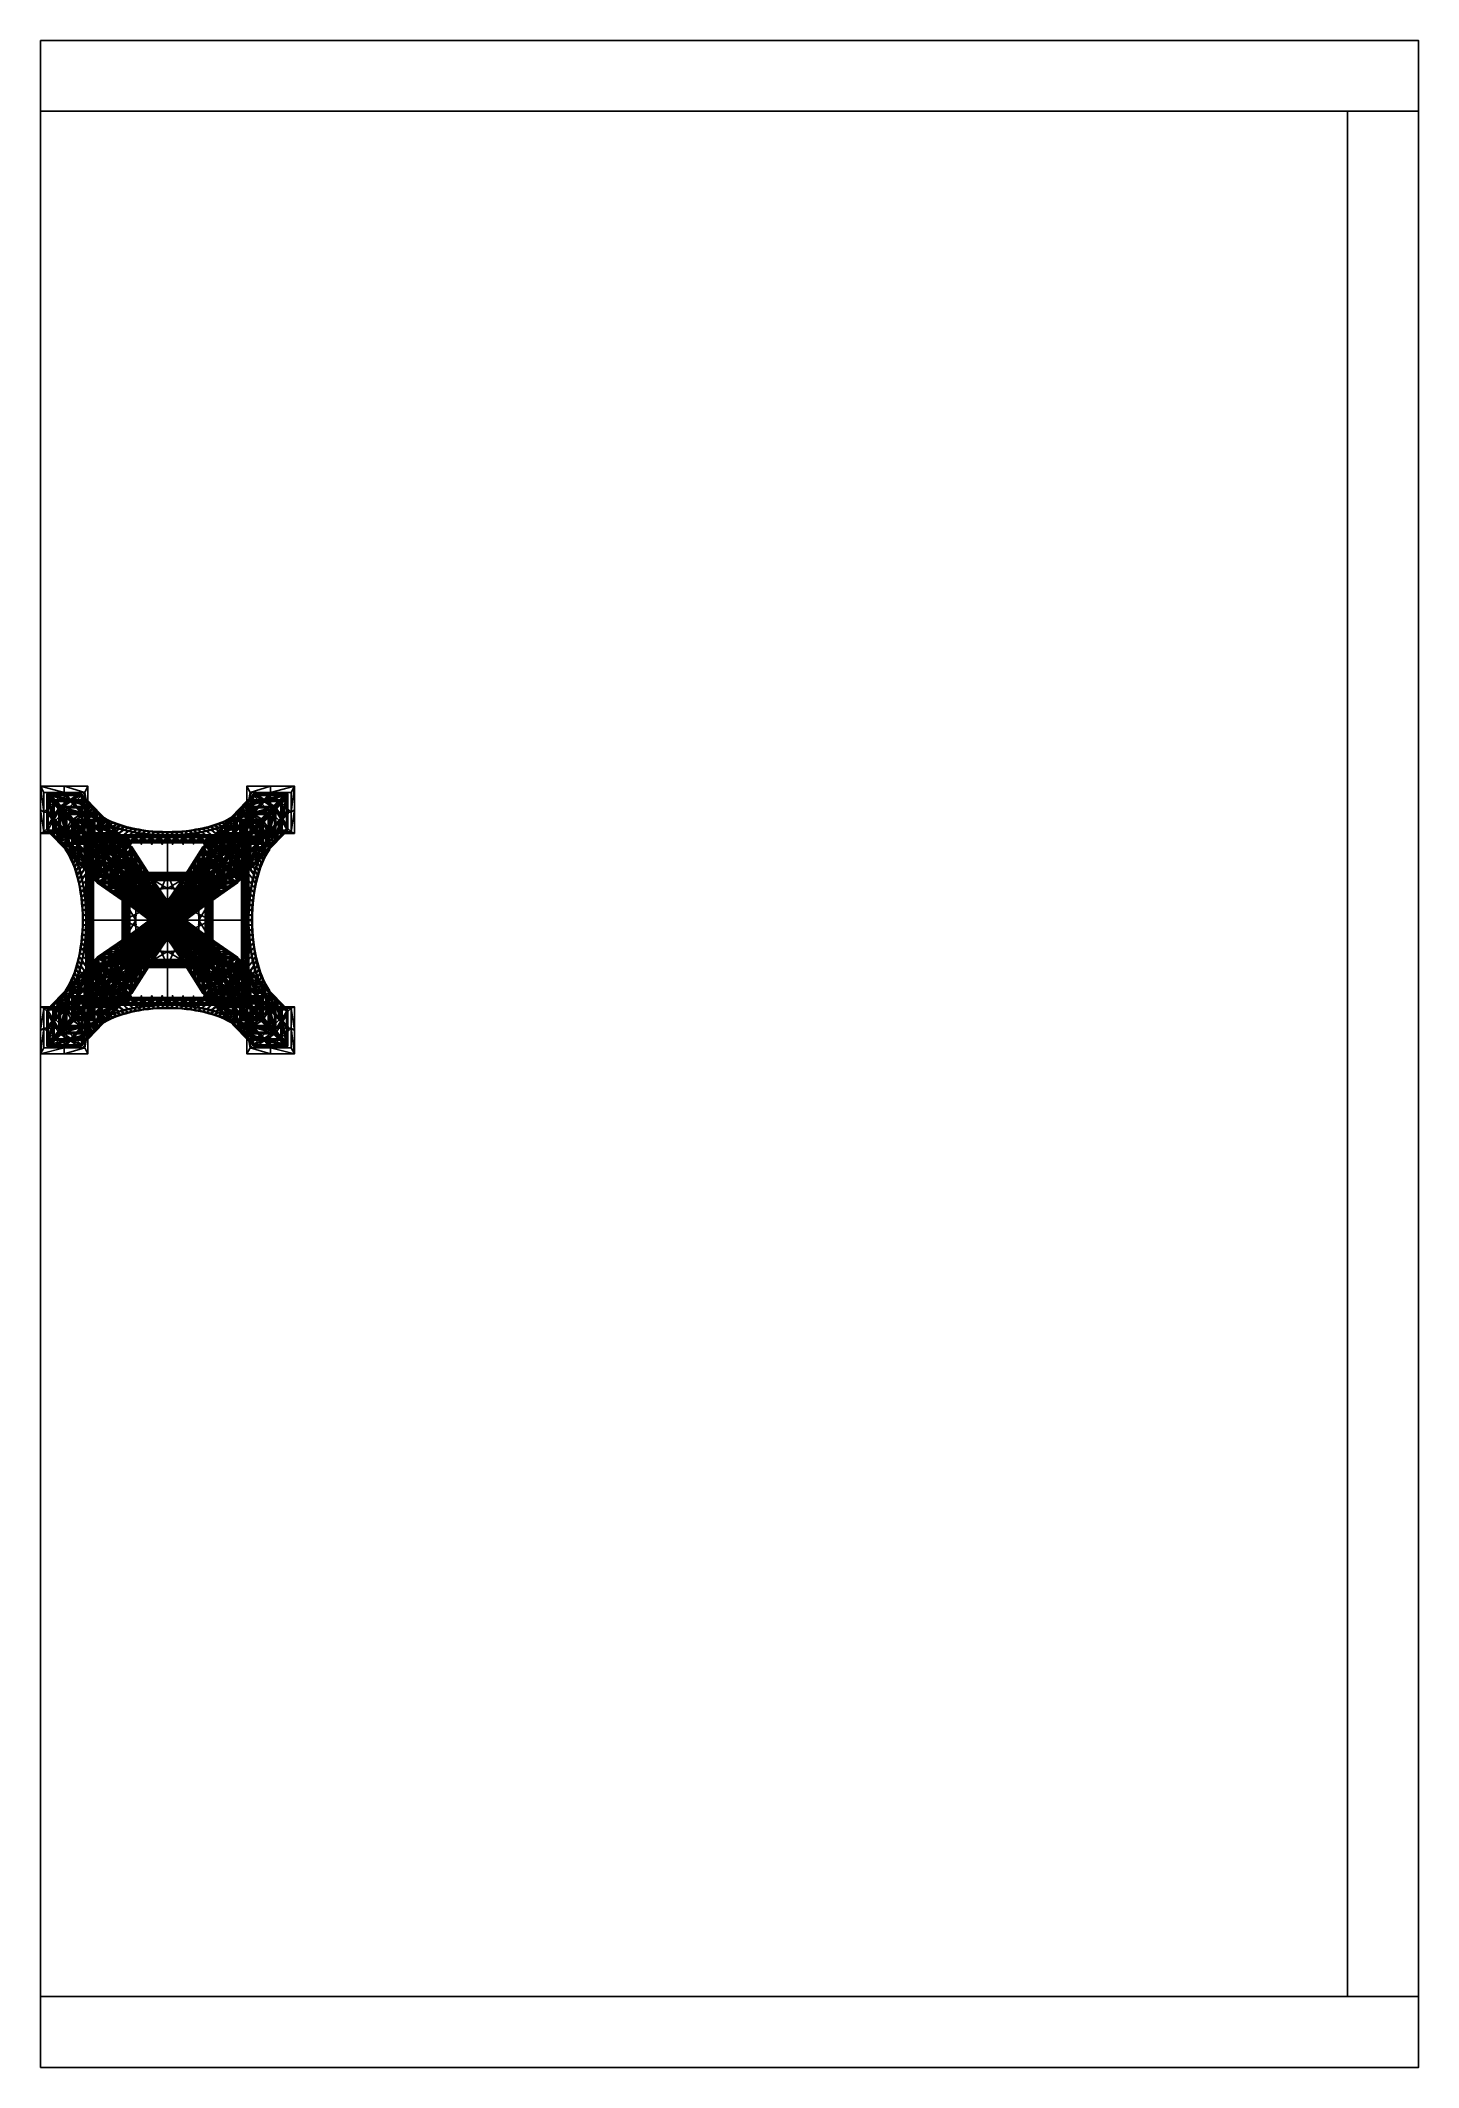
# Model space of a CAD drawing. Header units: millimetres. Extents: x -451 to 433, y -707 to 593.
import ezdxf

# ---------------------------------------------------------------- set-up
doc = ezdxf.new("R2010")
doc.units = ezdxf.units.MM
doc.layers.add('Main Tower', color=250, linetype='Continuous')

msp = doc.modelspace()

# ---------------------------------------------------------------- linework, layer by layer
for p, q in [((-450.7, 593.4), (-450.7, 548)), ((-450.7, -661.4), (-450.7, -706.9))]:
    msp.add_line(p, q)
for points in [[(433.2, 548), (433.2, 593.4), (-450.7, 593.4)], [(387.7, -706.9), (387.7, -706.9), (433.2, -706.9), (433.2, 593.4), (387.7, 593.4)], [(-450.7, 548), (387.7, 548)], [(387.7, 548), (387.7, -661.4)], [(387.7, -661.4), (-450.7, -661.4)], [(-450.7, -706.9), (433.2, -706.9), (433.2, -661.4)]]:
    msp.add_lwpolyline(points)
msp.add_lwpolyline([(433.2, 548), (-450.7, 548), (-450.7, -661.4), (433.2, -661.4)], close=True)

# ---------------------------------------------------------------- meshes
at = {"layer": 'Main Tower'}
mesh = msp.add_polyface(dxfattribs=at)
corners = [(-420.4, 115.1, 48), (-435.5, 115.1, 48), (-435.5, 115.1, 44), (-450.7, 99.9, 48), (-450.7, 84.8, 48), (-450.7, 84.8, 44), (-450.7, 99.9, 44), (-450.7, 115.1, 48), (-450.7, 99.9, 48), (-450.7, 99.9, 44), (-450.7, 115.1, 44), (-435.5, 115.1, 48), (-450.7, 115.1, 48), (-450.7, 115.1, 44), (-435.5, 115.1, 44), (-435.5, 111.1, 51.1), (-448.7, 111.1, 51.1), (-450.7, 115.1, 48), (-435.5, 115.1, 48), (-422.4, 111.1, 51.1), (-435.5, 111.1, 51.1), (-435.5, 115.1, 48), (-448.7, 98.4, 51.1), (-448.7, 111.1, 51.1), (-450.7, 115.1, 48), (-450.7, 99.9, 48), (-448.7, 85.8, 51.1), (-448.7, 98.4, 51.1), (-450.7, 99.9, 48), (-450.7, 84.8, 48), (-435.5, 111.1, 51.1), (-448.7, 111.1, 51.1), (-448.7, 111.1, 53.1), (-435.5, 111.1, 53.1), (-422.4, 111.1, 51.1), (-435.5, 111.1, 51.1), (-435.5, 111.1, 53.1), (-448.7, 98.4, 53.1), (-448.7, 111.1, 53.1), (-448.7, 111.1, 51.1), (-448.7, 98.4, 51.1), (-448.7, 85.8, 53.1), (-448.7, 98.4, 53.1), (-448.7, 98.4, 51.1), (-448.7, 85.8, 51.1), (-435.5, 98.4, 53.1), (-435.5, 85.8, 53.1), (-448.7, 85.8, 53.1), (-448.7, 98.4, 53.1), (-435.5, 111.1, 53.1), (-435.5, 98.4, 53.1), (-448.7, 98.4, 53.1), (-448.7, 111.1, 53.1), (-422.4, 98.4, 53.1), (-435.5, 85.8, 53.1), (-435.5, 98.4, 53.1), (-422.4, 111.1, 53.1), (-435.5, 98.4, 53.1), (-435.5, 111.1, 53.1), (-446.7, 109, 53.1), (-446.7, 110.1, 53.1), (-414.3, 76.2, 118.8), (-446.7, 108, 53.1), (-446.7, 109, 53.1), (-414.3, 75.2, 118.8), (-445.7, 110.1, 53.1), (-446.7, 110.1, 53.1), (-414.3, 76.2, 118.8), (-444.7, 110.1, 53.1), (-445.7, 110.1, 53.1), (-413.3, 76.2, 118.8), (-444.7, 110.1, 53.1), (-426.4, 110.1, 53.1), (-425.5, 109.1, 54.9), (-443.8, 109.1, 54.9), (-441.1, 106.3, 60.5), (-421.8, 105.3, 62.3), (-440.2, 105.3, 62.3), (-433.9, 75.5, 78.9), (-434.8, 95.7, 77.1), (-433.9, 94.7, 78.9), (-438, 79.8, 70.6), (-438.9, 99.9, 68.8), (-438, 99, 70.6), (-442, 84, 62.5), (-442.9, 84.9, 60.7), (-442.9, 104.1, 60.7), (-442, 103.2, 62.5), (-445.8, 87.9, 54.9), (-446.7, 88.8, 53.1), (-446.7, 108, 53.1), (-445.8, 107.1, 54.9), (-429.9, 71.3, 87.1), (-437.1, 98, 72.5), (-438.5, 99.6, 69.5), (-430.4, 91.1, 86), (-431.4, 92.1, 84.1), (-438.5, 80.4, 69.5), (-438, 79.8, 70.6), (-445.2, 106.5, 56), (-446.6, 108, 53.1), (-439.5, 81.3, 67.7), (-438.5, 99.6, 69.5), (-439.5, 100.5, 67.7), (-446.6, 88.8, 53.1), (-445.7, 87.8, 55), (-437.6, 102.5, 67.7), (-425.4, 109.1, 55), (-436.6, 101.6, 69.5), (-443.3, 108.6, 55.9), (-419.7, 103, 66.7), (-444.7, 110, 53.1)]
mesh.append_faces([[corners[k] for k in face] for face in [(3, 5, 6), (7, 9, 10), (11, 13, 14), (15, 17, 18), (22, 24, 25), (26, 28, 29), (30, 32, 33), (37, 39, 40), (41, 43, 44), (45, 47, 48), (49, 51, 52), (53, 54, 55), (56, 57, 58), (71, 73, 74), (75, 76, 77), (78, 79, 80), (81, 82, 83), (84, 86, 87), (88, 90, 91), (98, 100, 101), (102, 104, 105), (106, 107, 108), (109, 110, 111)]], dxfattribs={"vtx0": -1})
mesh.append_faces([[corners[k] for k in face] for face in [(0, 1, 2), (3, 4, 5), (7, 8, 9), (11, 12, 13), (15, 16, 17), (19, 20, 21), (22, 23, 24), (26, 27, 28), (30, 31, 32), (34, 35, 36), (37, 38, 39), (41, 42, 43), (45, 46, 47), (49, 50, 51), (59, 60, 61), (62, 63, 64), (65, 66, 67), (68, 69, 70), (71, 72, 73), (84, 85, 86), (88, 89, 90), (92, 93, 94), (95, 96, 97), (98, 99, 100), (102, 103, 104)]], dxfattribs={"vtx2": -1})
mesh = msp.add_polyface(dxfattribs=at)
corners = [(-435.5, 84.8, 48), (-420.4, 84.8, 48), (-420.4, 84.8, 44), (-435.5, 84.8, 44), (-450.7, 84.8, 48), (-435.5, 84.8, 48), (-435.5, 84.8, 44), (-450.7, 84.8, 44), (-435.5, 85.8, 51.1), (-448.7, 85.8, 51.1), (-450.7, 84.8, 48), (-435.5, 84.8, 48), (-422.4, 85.8, 51.1), (-435.5, 85.8, 51.1), (-435.5, 84.8, 48), (-420.4, 84.8, 48), (-435.5, 85.8, 51.1), (-448.7, 85.8, 51.1), (-448.7, 85.8, 53.1), (-435.5, 85.8, 53.1), (-422.4, 85.8, 51.1), (-435.5, 85.8, 51.1), (-435.5, 85.8, 53.1), (-422.4, 85.8, 53.1), (-446.7, 109, 53.1), (-414.3, 76.2, 118.8), (-414.3, 75.2, 118.8), (-446.7, 108, 53.1), (-414.3, 75.2, 118.8), (-414.3, 74.2, 118.8), (-445.7, 110.1, 53.1), (-414.3, 76.2, 118.8), (-413.3, 76.2, 118.8), (-444.7, 110.1, 53.1), (-413.3, 76.2, 118.8), (-412.4, 76.2, 118.8), (-446.7, 88.8, 53.1), (-446.7, 87.8, 53.1), (-414.3, 54, 118.8), (-446.7, 98.4, 53.1), (-446.7, 97.4, 53.1), (-414.3, 63.6, 118.8), (-446.7, 99.4, 53.1), (-446.7, 98.4, 53.1), (-414.3, 64.6, 118.8), (-414.3, 65.6, 118.8), (-419.7, 79.6, 124.4), (-419.6, 79.7, 120.2), (-419.7, 79.6, 120.2), (-419.8, 79.5, 124.4), (-419.7, 79.6, 124.4), (-419.7, 79.6, 120.2), (-419.8, 79.5, 120.2), (-419.8, 79.5, 120.2), (-419.7, 79.4, 120.2), (-419.7, 79.4, 124.3), (-419.8, 79.5, 124.4), (-417, 78.3, 113.4), (-421.4, 78.3, 104.4), (-421.4, 79.3, 104.4), (-419.9, 82.1, 107.5), (-421.4, 78.3, 104.4), (-421.4, 79.3, 104.4), (-420.2, 82.4, 106.9), (-444.7, 86.8, 53.1), (-426.4, 86.8, 53.1), (-425.5, 85.9, 54.9), (-443.8, 85.9, 54.9), (-441.1, 83, 60.5), (-422.7, 83, 60.5), (-421.8, 82.1, 62.3), (-440.2, 82.1, 62.3), (-437.1, 78.8, 68.6), (-418.7, 78.8, 68.6), (-417.8, 77.9, 70.4), (-436.2, 77.9, 70.4), (-421.8, 62.8, 103.6), (-422.7, 83, 101.8), (-421.8, 82, 103.6), (-425.8, 67, 95.5), (-426.7, 87.2, 93.7), (-425.8, 86.2, 95.5), (-429.8, 71.2, 87.3), (-430.7, 72.1, 85.5), (-430.7, 91.4, 85.5), (-429.8, 90.4, 87.3), (-433.9, 75.5, 78.9), (-434.8, 76.5, 77.1), (-434.8, 95.7, 77.1), (-438, 79.8, 70.6), (-438.9, 80.7, 68.8), (-438.9, 99.9, 68.8), (-422.4, 82.6, 102.4), (-423.3, 83.6, 100.6), (-430.4, 71.9, 86), (-421.8, 62.9, 103.5), (-429, 89.6, 88.9), (-430.4, 91.1, 86), (-429.9, 71.3, 87.1), (-438.5, 99.6, 69.5), (-431.4, 72.9, 84.1), (-430.4, 91.1, 86), (-438.5, 80.4, 69.5), (-437.6, 79.4, 71.4), (-443.3, 85.3, 56), (-418.3, 78.4, 69.5), (-419.7, 79.8, 66.7), (-444.7, 86.8, 53.1), (-437.6, 79.3, 67.7), (-426.4, 86.8, 53.1), (-425.4, 85.9, 55), (-436.6, 78.4, 69.5)]
mesh.append_faces([[corners[k] for k in face] for face in [(0, 2, 3), (4, 6, 7), (8, 10, 11), (12, 14, 15), (16, 18, 19), (20, 22, 23), (24, 25, 26), (27, 28, 29), (30, 31, 32), (33, 34, 35), (42, 44, 45), (46, 47, 48), (49, 51, 52), (53, 55, 56), (60, 62, 63), (64, 66, 67), (68, 70, 71), (72, 74, 75), (76, 77, 78), (79, 80, 81), (82, 84, 85), (98, 99, 100), (101, 102, 103), (104, 106, 107), (108, 110, 111)]], dxfattribs={"vtx0": -1})
mesh.append_faces([[corners[k] for k in face] for face in [(0, 1, 2), (4, 5, 6), (8, 9, 10), (12, 13, 14), (16, 17, 18), (20, 21, 22), (36, 37, 38), (39, 40, 41), (42, 43, 44), (49, 50, 51), (53, 54, 55), (57, 58, 59), (60, 61, 62), (64, 65, 66), (68, 69, 70), (72, 73, 74), (82, 83, 84), (86, 87, 88), (89, 90, 91), (92, 93, 94), (95, 96, 97), (104, 105, 106), (108, 109, 110)]], dxfattribs={"vtx2": -1})
mesh = msp.add_polyface(dxfattribs=at)
corners = [(-420.4, 115.1, 48), (-435.5, 115.1, 44), (-420.4, 115.1, 44), (-420.4, 99.9, 48), (-420.4, 115.1, 48), (-420.4, 115.1, 44), (-420.4, 99.9, 44), (-420.4, 84.8, 48), (-420.4, 99.9, 48), (-420.4, 99.9, 44), (-420.4, 84.8, 44), (-422.4, 111.1, 51.1), (-435.5, 115.1, 48), (-420.4, 115.1, 48), (-422.4, 98.4, 51.1), (-422.4, 85.8, 51.1), (-420.4, 84.8, 48), (-420.4, 99.9, 48), (-422.4, 111.1, 51.1), (-422.4, 98.4, 51.1), (-420.4, 99.9, 48), (-420.4, 115.1, 48), (-422.4, 111.1, 51.1), (-435.5, 111.1, 53.1), (-422.4, 111.1, 53.1), (-422.4, 98.4, 51.1), (-422.4, 85.8, 51.1), (-422.4, 85.8, 53.1), (-422.4, 98.4, 53.1), (-422.4, 111.1, 51.1), (-422.4, 98.4, 51.1), (-422.4, 98.4, 53.1), (-422.4, 111.1, 53.1), (-422.4, 98.4, 53.1), (-422.4, 85.8, 53.1), (-435.5, 85.8, 53.1), (-422.4, 111.1, 53.1), (-422.4, 98.4, 53.1), (-435.5, 98.4, 53.1), (-424.4, 109, 53.1), (-424.4, 110.1, 53.1), (-392.1, 76.2, 118.8), (-424.4, 108, 53.1), (-424.4, 109, 53.1), (-392.1, 75.2, 118.8), (-425.4, 110.1, 53.1), (-424.4, 110.1, 53.1), (-392.1, 76.2, 118.8), (-426.4, 110.1, 53.1), (-425.4, 110.1, 53.1), (-393, 76.2, 118.8), (-435.5, 110.1, 53.1), (-434.6, 110.1, 53.1), (-402.2, 76.2, 118.8), (-403.2, 76.2, 118.8), (-436.5, 110.1, 53.1), (-435.5, 110.1, 53.1), (-403.2, 76.2, 118.8), (-404.2, 76.2, 118.8), (-441.1, 106.3, 60.5), (-422.7, 106.3, 60.5), (-421.8, 105.3, 62.3), (-437.1, 102.1, 68.6), (-418.7, 102.1, 68.6), (-417.8, 101.1, 70.4), (-436.2, 101.1, 70.4), (-433, 97.8, 76.9), (-414.6, 97.8, 76.9), (-413.8, 96.9, 78.7), (-432.1, 96.9, 78.7), (-429, 93.6, 85.1), (-410.6, 93.6, 85.1), (-409.7, 92.7, 86.9), (-428.1, 92.7, 86.9), (-424.9, 89.4, 93.3), (-405.7, 88.4, 95.1), (-424.1, 88.4, 95.1), (-423.5, 87.9, 54.9), (-424.4, 88.8, 53.1), (-424.4, 108, 53.1), (-423.5, 107.1, 54.9), (-419.8, 84, 62.5), (-420.7, 84.9, 60.7), (-420.7, 104.1, 60.7), (-419.8, 103.2, 62.5), (-415.8, 79.8, 70.6), (-416.7, 99.9, 68.8), (-415.8, 99, 70.6), (-415.8, 79.8, 70.6), (-423, 106.5, 56.1), (-424.4, 108, 53.1), (-417.3, 81.3, 67.7), (-416.3, 99.6, 69.6), (-417.3, 100.5, 67.7), (-424.4, 88.8, 53.1), (-423.5, 87.8, 55), (-427.1, 91.7, 88.8), (-403.5, 86.1, 99.5), (-428.6, 93.1, 86), (-429.5, 94.1, 84.1), (-418.3, 101.6, 69.5), (-417.3, 100.6, 71.4), (-428.6, 93.1, 86), (-435.2, 100.1, 72.4), (-410.2, 93.1, 86), (-411.6, 94.6, 83.1), (-436.6, 101.6, 69.5), (-437.6, 102.5, 67.7), (-426.4, 110, 53.1), (-425.4, 109.1, 55), (-443.3, 108.6, 55.9), (-418.3, 101.6, 69.5), (-419.7, 103, 66.7)]
mesh.append_faces([[corners[k] for k in face] for face in [(0, 1, 2), (3, 5, 6), (7, 9, 10), (11, 12, 13), (14, 16, 17), (18, 20, 21), (22, 23, 24), (25, 27, 28), (29, 31, 32), (51, 53, 54), (55, 57, 58), (62, 64, 65), (66, 68, 69), (70, 72, 73), (74, 75, 76), (77, 79, 80), (81, 83, 84), (85, 86, 87), (88, 90, 91), (92, 94, 95), (96, 97, 98), (99, 101, 102), (103, 105, 106)]], dxfattribs={"vtx0": -1})
mesh.append_faces([[corners[k] for k in face] for face in [(3, 4, 5), (7, 8, 9), (14, 15, 16), (18, 19, 20), (25, 26, 27), (29, 30, 31), (33, 34, 35), (36, 37, 38), (39, 40, 41), (42, 43, 44), (45, 46, 47), (48, 49, 50), (51, 52, 53), (55, 56, 57), (59, 60, 61), (62, 63, 64), (66, 67, 68), (70, 71, 72), (77, 78, 79), (81, 82, 83), (88, 89, 90), (92, 93, 94), (99, 100, 101), (103, 104, 105), (107, 108, 109), (110, 111, 112)]], dxfattribs={"vtx2": -1})
mesh = msp.add_polyface(dxfattribs=at)
corners = [(-426.4, 110.1, 53.1), (-393, 76.2, 118.8), (-394, 76.2, 118.8), (-424.4, 99.4, 53.1), (-424.4, 98.4, 53.1), (-392, 64.6, 118.8), (-412.8, 79.6, 124.4), (-412.7, 79.6, 124.4), (-412.7, 79.6, 120.2), (-412.8, 79.6, 120.2), (-412.9, 79.6, 124.4), (-412.8, 79.6, 124.4), (-412.8, 79.6, 120.2), (-412.9, 79.6, 120.2), (-412.9, 79.6, 120.2), (-412.9, 79.5, 124.3), (-412.9, 79.6, 124.4), (-412.7, 79.6, 120.2), (-412.7, 79.5, 124.3), (-412.7, 79.6, 124.4), (-406.1, 79.6, 124.4), (-406, 79.6, 124.4), (-406, 79.6, 120.2), (-406.1, 79.6, 120.2), (-406.2, 79.6, 124.4), (-406.1, 79.6, 124.4), (-406.1, 79.6, 120.2), (-406.2, 79.6, 120.2), (-406.2, 79.6, 120.2), (-406.2, 79.5, 124.3), (-406.2, 79.6, 124.4), (-406, 79.6, 120.2), (-406, 79.5, 124.3), (-406, 79.6, 124.4), (-407.9, 93.8, 84.7), (-405.8, 92.7, 86.7), (-404.1, 91.3, 89.5), (-406.2, 92.2, 87.8), (-409.9, 94.9, 82.6), (-407.9, 93.8, 84.7), (-406.2, 92.2, 87.8), (-408.3, 93.2, 85.9), (-407.4, 91.8, 88.5), (-407.6, 92, 88), (-406.4, 92.6, 86.9), (-406, 92.5, 87.3), (-406, 90.4, 91.2), (-406.3, 90.7, 90.8), (-404.2, 91.7, 88.7), (-403.9, 91.5, 89), (-416.3, 79, 113.4), (-405.7, 83.6, 104.4), (-406.7, 83.6, 104.4), (-416.9, 79.2, 113), (-406.7, 79, 113.4), (-417.3, 83.6, 104.4), (-416.3, 83.6, 104.4), (-405.7, 79, 113.4), (-401.5, 79, 113.4), (-412, 83.6, 104.4), (-411, 83.6, 104.4), (-412, 79, 113.4), (-411, 79, 113.4), (-400.4, 83.6, 104.4), (-401.5, 83.6, 104.4), (-412, 79, 113.4), (-411, 79, 113.4), (-411, 83.6, 104.4), (-412, 83.6, 104.4), (-406.7, 79, 113.4), (-405.7, 79, 113.4), (-405.7, 83.6, 104.4), (-406.7, 83.6, 104.4), (-424.9, 89.4, 93.3), (-406.6, 89.4, 93.3), (-405.7, 88.4, 95.1), (-420.9, 85.2, 101.5), (-402.5, 85.2, 101.5), (-401.6, 84.2, 103.3), (-416.9, 80.9, 109.7), (-398.5, 80.9, 109.7), (-397.6, 80, 111.5), (-416, 80, 111.5), (-411.7, 75.5, 78.9), (-412.6, 76.5, 77.1), (-412.6, 95.7, 77.1), (-411.7, 94.7, 78.9), (-407.6, 71.2, 87.3), (-408.5, 91.4, 85.5), (-407.6, 90.4, 87.3), (-399.6, 62.9, 103.5), (-406.8, 89.6, 89), (-408.2, 91.1, 86), (-408.2, 91.1, 86), (-409.2, 92.1, 84.1), (-416.3, 80.4, 69.6), (-415.4, 79.4, 71.5), (-407.7, 71.3, 87.1), (-414.9, 98, 72.5), (-416.3, 99.6, 69.6), (-409.2, 72.9, 84.1), (-413.3, 77.2, 116.9), (-402.1, 84.7, 102.4), (-401.2, 83.7, 104.3), (-419.1, 83.2, 105.2), (-395.4, 77.7, 116), (-420.5, 84.7, 102.4), (-421.4, 85.6, 100.5), (-410.2, 93.1, 86), (-409.3, 92.2, 87.8), (-427.1, 91.7, 88.8), (-402.1, 84.7, 102.4), (-403.5, 86.1, 99.5)]
mesh.append_faces([[corners[k] for k in face] for face in [(0, 1, 2), (6, 8, 9), (10, 12, 13), (14, 15, 16), (17, 18, 19), (20, 22, 23), (24, 26, 27), (28, 29, 30), (31, 32, 33), (34, 36, 37), (38, 40, 41), (42, 44, 45), (46, 48, 49), (50, 52, 53), (54, 56, 57), (61, 63, 64), (65, 67, 68), (69, 71, 72), (79, 81, 82), (83, 85, 86), (87, 88, 89), (93, 95, 96), (97, 99, 100), (104, 105, 106)]], dxfattribs={"vtx0": -1})
mesh.append_faces([[corners[k] for k in face] for face in [(3, 4, 5), (6, 7, 8), (10, 11, 12), (20, 21, 22), (24, 25, 26), (34, 35, 36), (38, 39, 40), (42, 43, 44), (46, 47, 48), (50, 51, 52), (54, 55, 56), (58, 59, 60), (61, 62, 63), (65, 66, 67), (69, 70, 71), (73, 74, 75), (76, 77, 78), (79, 80, 81), (83, 84, 85), (90, 91, 92), (93, 94, 95), (97, 98, 99), (101, 102, 103), (107, 108, 109), (110, 111, 112)]], dxfattribs={"vtx2": -1})
mesh = msp.add_polyface(dxfattribs=at)
corners = [(-424.4, 109, 53.1), (-392.1, 76.2, 118.8), (-392.1, 75.2, 118.8), (-424.4, 108, 53.1), (-392.1, 75.2, 118.8), (-392.1, 74.2, 118.8), (-425.4, 110.1, 53.1), (-392.1, 76.2, 118.8), (-393, 76.2, 118.8), (-399.4, 79.6, 124.4), (-399.3, 79.6, 124.4), (-399.3, 79.6, 120.2), (-399.4, 79.6, 120.2), (-399.5, 79.6, 124.4), (-399.4, 79.6, 124.4), (-399.4, 79.6, 120.2), (-399.5, 79.6, 120.2), (-399.3, 79.6, 120.2), (-399.3, 79.5, 124.3), (-399.3, 79.6, 124.4), (-398.6, 90, 92), (-396, 89.2, 93.6), (-394.5, 88.2, 95.5), (-397.1, 88.9, 94.2), (-401.1, 90.9, 90.4), (-398.6, 90, 92), (-397.1, 88.9, 94.2), (-399.5, 89.6, 92.7), (-403.5, 91.8, 88.6), (-401.1, 90.9, 90.4), (-399.5, 89.6, 92.7), (-401.9, 90.4, 91.2), (-405.8, 92.7, 86.7), (-403.5, 91.8, 88.6), (-401.9, 90.4, 91.2), (-404.1, 91.3, 89.5), (-398.8, 87.7, 96.5), (-396.6, 87.1, 97.6), (-395.8, 86.4, 99), (-398, 87, 97.9), (-400.9, 88.4, 95.2), (-398.8, 87.7, 96.5), (-398, 87, 97.9), (-400.1, 87.6, 96.8), (-403, 89.1, 93.8), (-400.9, 88.4, 95.2), (-400.1, 87.6, 96.8), (-402.2, 88.2, 95.5), (-405.1, 89.8, 92.4), (-403, 89.1, 93.8), (-402.2, 88.2, 95.5), (-404.2, 88.9, 94.2), (-397, 83.9, 103.9), (-395, 86.2, 99.4), (-397.6, 83.9, 103.9), (-400.2, 84.7, 102.3), (-397.5, 86.8, 98.2), (-397.9, 87, 98), (-400.4, 85, 101.8), (-402.2, 86.8, 98.3), (-401.9, 86.5, 98.8), (-400.3, 87.6, 96.7), (-400.7, 87.8, 96.4), (-403.5, 88.2, 95.6), (-403.7, 88.4, 95.1), (-403.4, 88.6, 94.7), (-403, 88.5, 95), (-404.6, 89.3, 93.3), (-402, 90.8, 90.4), (-401.6, 90.7, 90.7), (-404.2, 89.2, 93.6), (-402.1, 88.5, 95), (-399.7, 90, 92), (-399.3, 89.9, 92.3), (-401.7, 88.3, 95.3), (-399.5, 87.7, 96.6), (-397.3, 89.3, 93.5), (-396.8, 89.1, 93.7), (-399, 87.5, 96.8), (-420.9, 83.4, 104.8), (-369.3, 83.9, 103.9), (-421.4, 83.9, 103.9), (-401.5, 79, 113.4), (-411, 83.6, 104.4), (-400.4, 79, 113.4), (-396.2, 79, 113.4), (-406.7, 83.6, 104.4), (-405.7, 83.6, 104.4), (-395.2, 79, 113.4), (-406.7, 79, 113.4), (-405.7, 79, 113.4), (-395.2, 83.6, 104.4), (-396.2, 83.6, 104.4), (-390.9, 79, 113.4), (-401.5, 83.6, 104.4), (-400.4, 83.6, 104.4), (-401.5, 79, 113.4), (-400.4, 79, 113.4), (-389.9, 83.6, 104.4), (-401.5, 79, 113.4), (-400.4, 79, 113.4), (-400.4, 83.6, 104.4), (-401.5, 83.6, 104.4), (-419.9, 79.7, 120.2), (-419.9, 79.7, 118.8), (-369.3, 79.7, 118.8), (-403.6, 67, 95.5), (-404.5, 87.2, 93.7), (-403.6, 86.2, 95.5)]
mesh.append_faces([[corners[k] for k in face] for face in [(0, 1, 2), (3, 4, 5), (6, 7, 8), (9, 11, 12), (13, 15, 16), (17, 18, 19), (20, 22, 23), (24, 26, 27), (28, 30, 31), (32, 34, 35), (36, 38, 39), (40, 42, 43), (44, 46, 47), (48, 50, 51), (52, 53, 54), (55, 57, 58), (59, 61, 62), (63, 65, 66), (67, 69, 70), (71, 73, 74), (75, 77, 78), (79, 80, 81), (82, 83, 84), (85, 87, 88), (89, 91, 92), (99, 101, 102), (106, 107, 108)]], dxfattribs={"vtx0": -1})
mesh.append_faces([[corners[k] for k in face] for face in [(9, 10, 11), (13, 14, 15), (20, 21, 22), (24, 25, 26), (28, 29, 30), (32, 33, 34), (36, 37, 38), (40, 41, 42), (44, 45, 46), (48, 49, 50), (55, 56, 57), (59, 60, 61), (63, 64, 65), (67, 68, 69), (71, 72, 73), (75, 76, 77), (85, 86, 87), (89, 90, 91), (93, 94, 95), (96, 97, 98), (99, 100, 101), (103, 104, 105)]], dxfattribs={"vtx2": -1})
mesh = msp.add_polyface(dxfattribs=at)
corners = [(-335.1, 67, 95.5), (-334.2, 87.2, 93.7), (-335.1, 86.2, 95.5), (-318.8, 79.7, 120.2), (-318.8, 79.7, 118.8), (-369.3, 79.7, 118.8), (-337.2, 79, 113.4), (-338.2, 79, 113.4), (-338.2, 83.6, 104.4), (-337.2, 83.6, 104.4), (-337.2, 79, 113.4), (-338.2, 79, 113.4), (-348.7, 83.6, 104.4), (-347.7, 79, 113.4), (-337.2, 83.6, 104.4), (-338.2, 83.6, 104.4), (-331.9, 79, 113.4), (-332.9, 79, 113.4), (-343.5, 83.6, 104.4), (-342.4, 83.6, 104.4), (-342.4, 79, 113.4), (-331.9, 83.6, 104.4), (-332.9, 83.6, 104.4), (-343.5, 79, 113.4), (-337.2, 79, 113.4), (-327.6, 83.6, 104.4), (-338.2, 79, 113.4), (-317.7, 83.4, 104.8), (-369.3, 83.9, 103.9), (-317.3, 83.9, 103.9), (-339.1, 87.7, 96.6), (-341.4, 89.3, 93.5), (-341.8, 89.1, 93.7), (-339.6, 87.5, 96.8), (-336.5, 88.5, 95), (-338.9, 90, 92), (-339.4, 89.9, 92.3), (-336.9, 88.3, 95.3), (-334, 89.3, 93.3), (-336.6, 90.8, 90.4), (-337, 90.7, 90.7), (-334.4, 89.2, 93.6), (-335.1, 88.2, 95.6), (-334.9, 88.4, 95.1), (-335.2, 88.6, 94.7), (-335.6, 88.5, 95), (-336.5, 86.8, 98.3), (-336.7, 86.5, 98.8), (-338.3, 87.6, 96.7), (-337.9, 87.8, 96.4), (-338.4, 84.7, 102.3), (-341.1, 86.8, 98.2), (-340.7, 87, 98), (-338.2, 85, 101.8), (-341.6, 83.9, 103.9), (-343.6, 86.2, 99.4), (-341, 83.9, 103.9), (-333.6, 89.8, 92.4), (-335.6, 89.1, 93.8), (-336.5, 88.2, 95.5), (-334.4, 88.9, 94.2), (-335.6, 89.1, 93.8), (-337.7, 88.4, 95.2), (-338.5, 87.6, 96.8), (-336.5, 88.2, 95.5), (-337.7, 88.4, 95.2), (-339.8, 87.7, 96.5), (-340.7, 87, 97.9), (-338.5, 87.6, 96.8), (-339.8, 87.7, 96.5), (-342.1, 87.1, 97.6), (-342.8, 86.4, 99), (-340.7, 87, 97.9), (-332.8, 92.7, 86.7), (-335.1, 91.8, 88.6), (-336.8, 90.4, 91.2), (-334.5, 91.3, 89.5), (-335.1, 91.8, 88.6), (-337.5, 90.9, 90.4), (-339.1, 89.6, 92.7), (-336.8, 90.4, 91.2), (-337.5, 90.9, 90.4), (-340, 90, 92), (-341.6, 88.9, 94.2), (-339.1, 89.6, 92.7), (-340, 90, 92), (-342.6, 89.2, 93.6), (-344.1, 88.2, 95.5), (-341.6, 88.9, 94.2), (-339.3, 79.6, 120.2), (-339.3, 79.5, 124.3), (-339.3, 79.6, 124.4), (-339.1, 79.6, 124.4), (-339.2, 79.6, 124.4), (-339.2, 79.6, 120.2), (-339.1, 79.6, 120.2), (-339.2, 79.6, 124.4), (-339.3, 79.6, 124.4), (-339.3, 79.6, 120.2), (-339.2, 79.6, 120.2), (-313.2, 110.1, 53.1), (-346.6, 76.2, 118.8), (-345.6, 76.2, 118.8), (-314.2, 108, 53.1), (-346.6, 75.2, 118.8), (-346.6, 74.2, 118.8), (-314.2, 109, 53.1), (-346.6, 76.2, 118.8), (-346.6, 75.2, 118.8)]
mesh.append_faces([[corners[k] for k in face] for face in [(0, 1, 2), (6, 8, 9), (16, 18, 19), (20, 22, 23), (24, 25, 26), (27, 28, 29), (30, 32, 33), (34, 36, 37), (38, 40, 41), (42, 44, 45), (46, 48, 49), (50, 52, 53), (54, 55, 56), (57, 59, 60), (61, 63, 64), (65, 67, 68), (69, 71, 72), (73, 75, 76), (77, 79, 80), (81, 83, 84), (85, 87, 88), (89, 90, 91), (92, 94, 95), (96, 98, 99), (100, 101, 102), (103, 104, 105), (106, 107, 108)]], dxfattribs={"vtx0": -1})
mesh.append_faces([[corners[k] for k in face] for face in [(3, 4, 5), (6, 7, 8), (10, 11, 12), (13, 14, 15), (16, 17, 18), (20, 21, 22), (30, 31, 32), (34, 35, 36), (38, 39, 40), (42, 43, 44), (46, 47, 48), (50, 51, 52), (57, 58, 59), (61, 62, 63), (65, 66, 67), (69, 70, 71), (73, 74, 75), (77, 78, 79), (81, 82, 83), (85, 86, 87), (92, 93, 94), (96, 97, 98)]], dxfattribs={"vtx2": -1})
mesh = msp.add_polyface(dxfattribs=at)
corners = [(-295.3, 108.6, 55.9), (-320.4, 101.6, 69.5), (-319, 103, 66.7), (-301.1, 102.5, 67.7), (-312.3, 110, 53.1), (-313.2, 109.1, 55), (-303.4, 100.1, 72.4), (-328.5, 93.1, 86), (-327, 94.6, 83.1), (-302, 101.6, 69.5), (-309.2, 94.1, 84.1), (-320.4, 101.6, 69.5), (-321.3, 100.6, 71.4), (-310.1, 93.1, 86), (-311.5, 91.7, 88.8), (-335.1, 86.1, 99.5), (-310.1, 93.1, 86), (-322.3, 99.6, 69.6), (-321.4, 100.5, 67.7), (-314.2, 88.8, 53.1), (-315.1, 87.8, 55), (-322.8, 79.8, 70.6), (-315.6, 106.5, 56.1), (-314.2, 108, 53.1), (-321.4, 81.3, 67.7), (-322.8, 79.8, 70.6), (-321.9, 99.9, 68.8), (-322.8, 99, 70.6), (-318.8, 84, 62.5), (-317.9, 84.9, 60.7), (-317.9, 104.1, 60.7), (-318.8, 103.2, 62.5), (-315.1, 87.9, 54.9), (-314.2, 88.8, 53.1), (-314.2, 108, 53.1), (-315.1, 107.1, 54.9), (-313.7, 89.4, 93.3), (-333, 88.4, 95.1), (-314.6, 88.4, 95.1), (-309.7, 93.6, 85.1), (-328, 93.6, 85.1), (-328.9, 92.7, 86.9), (-310.5, 92.7, 86.9), (-305.6, 97.8, 76.9), (-324, 97.8, 76.9), (-324.9, 96.9, 78.7), (-306.5, 96.9, 78.7), (-301.5, 102.1, 68.6), (-319.9, 102.1, 68.6), (-320.8, 101.1, 70.4), (-297.5, 106.3, 60.5), (-315.9, 106.3, 60.5), (-316.8, 105.3, 62.3), (-302.1, 110.1, 53.1), (-303.1, 110.1, 53.1), (-335.4, 76.2, 118.8), (-334.5, 76.2, 118.8), (-303.1, 110.1, 53.1), (-304.1, 110.1, 53.1), (-336.4, 76.2, 118.8), (-335.4, 76.2, 118.8), (-312.3, 110.1, 53.1), (-313.2, 110.1, 53.1), (-345.6, 76.2, 118.8), (-313.2, 110.1, 53.1), (-314.2, 110.1, 53.1), (-346.6, 76.2, 118.8), (-314.2, 108, 53.1), (-314.2, 109, 53.1), (-346.6, 75.2, 118.8), (-314.2, 109, 53.1), (-314.2, 110.1, 53.1), (-346.6, 76.2, 118.8), (-292.9, 110.1, 53.1), (-324.3, 76.2, 118.8), (-325.3, 76.2, 118.8), (-316.2, 111.1, 53.1), (-316.2, 98.4, 53.1), (-303.1, 98.4, 53.1), (-316.2, 98.4, 53.1), (-316.2, 85.8, 53.1), (-303.1, 85.8, 53.1), (-316.2, 111.1, 51.1), (-316.2, 98.4, 51.1), (-316.2, 98.4, 53.1), (-316.2, 111.1, 53.1), (-316.2, 98.4, 51.1), (-316.2, 85.8, 51.1), (-316.2, 85.8, 53.1), (-316.2, 98.4, 53.1), (-316.2, 111.1, 51.1), (-303.1, 111.1, 53.1), (-316.2, 111.1, 53.1), (-316.2, 111.1, 51.1), (-316.2, 98.4, 51.1), (-318.3, 99.9, 48), (-318.3, 115.1, 48), (-316.2, 98.4, 51.1), (-316.2, 85.8, 51.1), (-318.3, 84.8, 48), (-318.3, 99.9, 48), (-316.2, 111.1, 51.1), (-303.1, 115.1, 48), (-318.3, 115.1, 48), (-318.3, 84.8, 48), (-318.3, 99.9, 48), (-318.3, 99.9, 44), (-318.3, 84.8, 44), (-318.3, 99.9, 48), (-318.3, 115.1, 48), (-318.3, 115.1, 44), (-318.3, 99.9, 44), (-318.3, 115.1, 48), (-303.1, 115.1, 44), (-318.3, 115.1, 44)]
mesh.append_faces([[corners[k] for k in face] for face in [(6, 8, 9), (10, 12, 13), (14, 15, 16), (17, 19, 20), (21, 23, 24), (25, 26, 27), (28, 30, 31), (32, 34, 35), (36, 37, 38), (39, 41, 42), (43, 45, 46), (53, 55, 56), (57, 59, 60), (73, 74, 75), (82, 84, 85), (86, 88, 89), (90, 91, 92), (93, 95, 96), (97, 99, 100), (101, 102, 103), (104, 106, 107), (108, 110, 111), (112, 113, 114)]], dxfattribs={"vtx0": -1})
mesh.append_faces([[corners[k] for k in face] for face in [(0, 1, 2), (3, 4, 5), (6, 7, 8), (10, 11, 12), (17, 18, 19), (21, 22, 23), (28, 29, 30), (32, 33, 34), (39, 40, 41), (43, 44, 45), (47, 48, 49), (50, 51, 52), (53, 54, 55), (57, 58, 59), (61, 62, 63), (64, 65, 66), (67, 68, 69), (70, 71, 72), (76, 77, 78), (79, 80, 81), (82, 83, 84), (86, 87, 88), (93, 94, 95), (97, 98, 99), (104, 105, 106), (108, 109, 110)]], dxfattribs={"vtx2": -1})
mesh = msp.add_polyface(dxfattribs=at)
corners = [(-311.5, 91.7, 88.8), (-336.5, 84.7, 102.4), (-335.1, 86.1, 99.5), (-317.2, 85.6, 100.5), (-328.5, 93.1, 86), (-329.4, 92.2, 87.8), (-319.6, 83.2, 105.2), (-343.2, 77.7, 116), (-318.2, 84.7, 102.4), (-325.3, 77.2, 116.9), (-336.5, 84.7, 102.4), (-337.5, 83.7, 104.3), (-330.9, 71.3, 87.1), (-323.7, 98, 72.5), (-322.3, 99.6, 69.6), (-329.5, 72.9, 84.1), (-330.4, 91.1, 86), (-329.5, 92.1, 84.1), (-322.3, 80.4, 69.6), (-323.2, 79.4, 71.5), (-339, 62.9, 103.5), (-331.8, 89.6, 89), (-330.4, 91.1, 86), (-331.1, 71.2, 87.3), (-330.2, 91.4, 85.5), (-331.1, 90.4, 87.3), (-326.9, 75.5, 78.9), (-326, 76.5, 77.1), (-326, 95.7, 77.1), (-326.9, 94.7, 78.9), (-321.8, 80.9, 109.7), (-340.2, 80.9, 109.7), (-341, 80, 111.5), (-322.7, 80, 111.5), (-317.7, 85.2, 101.5), (-336.1, 85.2, 101.5), (-337, 84.2, 103.3), (-313.7, 89.4, 93.3), (-332.1, 89.4, 93.3), (-333, 88.4, 95.1), (-331.9, 79, 113.4), (-332.9, 79, 113.4), (-332.9, 83.6, 104.4), (-331.9, 83.6, 104.4), (-326.6, 79, 113.4), (-327.6, 79, 113.4), (-327.6, 83.6, 104.4), (-326.6, 83.6, 104.4), (-326.6, 79, 113.4), (-327.6, 79, 113.4), (-338.2, 83.6, 104.4), (-337.2, 83.6, 104.4), (-337.2, 79, 113.4), (-326.6, 83.6, 104.4), (-327.6, 83.6, 104.4), (-331.9, 79, 113.4), (-321.4, 83.6, 104.4), (-322.4, 83.6, 104.4), (-332.9, 79, 113.4), (-322.4, 79, 113.4), (-332.9, 83.6, 104.4), (-331.9, 83.6, 104.4), (-321.8, 79.2, 113), (-332.6, 90.4, 91.2), (-332.4, 90.7, 90.8), (-334.4, 91.7, 88.7), (-334.8, 91.5, 89), (-331.2, 91.8, 88.5), (-331, 92, 88), (-332.3, 92.6, 86.9), (-332.6, 92.5, 87.3), (-328.7, 94.9, 82.6), (-330.7, 93.8, 84.7), (-332.4, 92.2, 87.8), (-330.4, 93.2, 85.9), (-330.7, 93.8, 84.7), (-332.8, 92.7, 86.7), (-334.5, 91.3, 89.5), (-332.4, 92.2, 87.8), (-332.6, 79.6, 120.2), (-332.6, 79.5, 124.3), (-332.6, 79.6, 124.4), (-332.4, 79.6, 120.2), (-332.4, 79.5, 124.3), (-332.4, 79.6, 124.4), (-332.4, 79.6, 124.4), (-332.5, 79.6, 124.4), (-332.5, 79.6, 120.2), (-332.4, 79.6, 120.2), (-332.5, 79.6, 124.4), (-332.6, 79.6, 124.4), (-332.6, 79.6, 120.2), (-332.5, 79.6, 120.2), (-325.9, 79.6, 120.2), (-325.9, 79.5, 124.3), (-325.9, 79.6, 124.4), (-325.7, 79.6, 120.2), (-325.7, 79.5, 124.3), (-325.7, 79.6, 124.4), (-325.7, 79.6, 124.4), (-325.8, 79.6, 124.4), (-325.8, 79.6, 120.2), (-325.7, 79.6, 120.2), (-325.8, 79.6, 124.4), (-325.9, 79.6, 124.4), (-325.9, 79.6, 120.2), (-325.8, 79.6, 120.2), (-314.2, 99.4, 53.1), (-314.2, 98.4, 53.1), (-346.6, 64.6, 118.8), (-312.3, 110.1, 53.1), (-345.6, 76.2, 118.8), (-344.6, 76.2, 118.8)]
mesh.append_faces([[corners[k] for k in face] for face in [(6, 7, 8), (12, 14, 15), (16, 18, 19), (23, 24, 25), (26, 28, 29), (30, 32, 33), (40, 42, 43), (44, 46, 47), (48, 50, 51), (55, 57, 58), (59, 61, 62), (63, 65, 66), (67, 69, 70), (71, 73, 74), (75, 77, 78), (79, 80, 81), (82, 83, 84), (85, 87, 88), (89, 91, 92), (93, 94, 95), (96, 97, 98), (99, 101, 102), (103, 105, 106), (110, 111, 112)]], dxfattribs={"vtx0": -1})
mesh.append_faces([[corners[k] for k in face] for face in [(0, 1, 2), (3, 4, 5), (9, 10, 11), (12, 13, 14), (16, 17, 18), (20, 21, 22), (26, 27, 28), (30, 31, 32), (34, 35, 36), (37, 38, 39), (40, 41, 42), (44, 45, 46), (48, 49, 50), (52, 53, 54), (55, 56, 57), (59, 60, 61), (63, 64, 65), (67, 68, 69), (71, 72, 73), (75, 76, 77), (85, 86, 87), (89, 90, 91), (99, 100, 101), (103, 104, 105), (107, 108, 109)]], dxfattribs={"vtx2": -1})
mesh = msp.add_polyface(dxfattribs=at)
corners = [(-301.1, 79.3, 67.7), (-312.3, 86.8, 53.1), (-313.2, 85.9, 55), (-302, 78.4, 69.5), (-295.3, 85.3, 56), (-320.4, 78.4, 69.5), (-319, 79.8, 66.7), (-293.9, 86.8, 53.1), (-308.2, 91.1, 86), (-300.1, 80.4, 69.5), (-301, 79.4, 71.4), (-308.7, 71.3, 87.1), (-300.1, 99.6, 69.5), (-307.2, 72.9, 84.1), (-316.8, 62.9, 103.5), (-309.6, 89.6, 88.9), (-308.2, 91.1, 86), (-316.3, 82.6, 102.4), (-315.3, 83.6, 100.6), (-308.2, 71.9, 86), (-300.6, 79.8, 70.6), (-299.7, 80.7, 68.8), (-299.7, 99.9, 68.8), (-304.7, 75.5, 78.9), (-303.8, 76.5, 77.1), (-303.8, 95.7, 77.1), (-308.8, 71.2, 87.3), (-307.9, 72.1, 85.5), (-307.9, 91.4, 85.5), (-308.8, 90.4, 87.3), (-312.8, 67, 95.5), (-311.9, 87.2, 93.7), (-312.8, 86.2, 95.5), (-316.8, 62.8, 103.6), (-315.9, 83, 101.8), (-316.8, 82, 103.6), (-301.5, 78.8, 68.6), (-319.9, 78.8, 68.6), (-320.8, 77.9, 70.4), (-302.4, 77.9, 70.4), (-297.5, 83, 60.5), (-315.9, 83, 60.5), (-316.8, 82.1, 62.3), (-298.4, 82.1, 62.3), (-293.9, 86.8, 53.1), (-312.3, 86.8, 53.1), (-313.2, 85.9, 54.9), (-294.8, 85.9, 54.9), (-318.7, 82.1, 107.5), (-317.2, 78.3, 104.4), (-317.2, 79.3, 104.4), (-318.5, 82.4, 106.9), (-321.6, 78.3, 113.4), (-317.2, 78.3, 104.4), (-317.2, 79.3, 104.4), (-318.9, 79.5, 120.2), (-318.9, 79.4, 120.2), (-318.9, 79.4, 124.3), (-318.9, 79.5, 124.4), (-318.9, 79.4, 120.2), (-319, 79.3, 124.3), (-318.9, 79.4, 124.3), (-318.9, 79.5, 124.4), (-318.9, 79.6, 124.4), (-318.9, 79.6, 120.2), (-318.9, 79.5, 120.2), (-318.9, 79.6, 124.4), (-319, 79.7, 120.2), (-318.9, 79.6, 120.2), (-291.9, 99.4, 53.1), (-291.9, 98.4, 53.1), (-324.3, 64.6, 118.8), (-324.3, 65.6, 118.8), (-291.9, 98.4, 53.1), (-291.9, 97.4, 53.1), (-324.3, 63.6, 118.8), (-292, 88.8, 53.1), (-292, 87.8, 53.1), (-324.3, 54, 118.8), (-292, 87.8, 53.1), (-292, 86.8, 53.1), (-324.3, 53, 118.8), (-293.9, 110.1, 53.1), (-325.3, 76.2, 118.8), (-326.3, 76.2, 118.8), (-292, 108, 53.1), (-324.3, 75.2, 118.8), (-324.3, 74.2, 118.8), (-292, 109, 53.1), (-324.3, 76.2, 118.8), (-324.3, 75.2, 118.8), (-316.2, 85.8, 51.1), (-303.1, 85.8, 51.1), (-303.1, 85.8, 53.1), (-316.2, 85.8, 53.1), (-303.1, 85.8, 51.1), (-289.9, 85.8, 51.1), (-289.9, 85.8, 53.1), (-303.1, 85.8, 53.1), (-316.2, 85.8, 51.1), (-303.1, 85.8, 51.1), (-303.1, 84.8, 48), (-318.3, 84.8, 48), (-303.1, 85.8, 51.1), (-289.9, 85.8, 51.1), (-287.9, 84.8, 48), (-303.1, 84.8, 48), (-287.9, 84.8, 48), (-303.1, 84.8, 48), (-303.1, 84.8, 44), (-287.9, 84.8, 44), (-303.1, 84.8, 48), (-318.3, 84.8, 48), (-318.3, 84.8, 44), (-303.1, 84.8, 44)]
mesh.append_faces([[corners[k] for k in face] for face in [(0, 2, 3), (4, 6, 7), (8, 9, 10), (11, 12, 13), (26, 28, 29), (30, 31, 32), (33, 34, 35), (36, 38, 39), (40, 42, 43), (44, 46, 47), (48, 50, 51), (55, 57, 58), (59, 60, 61), (62, 64, 65), (66, 67, 68), (69, 71, 72), (82, 83, 84), (85, 86, 87), (88, 89, 90), (91, 93, 94), (95, 97, 98), (99, 101, 102), (103, 105, 106), (107, 109, 110), (111, 113, 114)]], dxfattribs={"vtx0": -1})
mesh.append_faces([[corners[k] for k in face] for face in [(0, 1, 2), (4, 5, 6), (14, 15, 16), (17, 18, 19), (20, 21, 22), (23, 24, 25), (26, 27, 28), (36, 37, 38), (40, 41, 42), (44, 45, 46), (48, 49, 50), (52, 53, 54), (55, 56, 57), (62, 63, 64), (69, 70, 71), (73, 74, 75), (76, 77, 78), (79, 80, 81), (91, 92, 93), (95, 96, 97), (99, 100, 101), (103, 104, 105), (107, 108, 109), (111, 112, 113)]], dxfattribs={"vtx2": -1})
mesh = msp.add_polyface(dxfattribs=at)
corners = [(-295.3, 108.6, 55.9), (-319, 103, 66.7), (-293.9, 110, 53.1), (-301.1, 102.5, 67.7), (-313.2, 109.1, 55), (-302, 101.6, 69.5), (-300.1, 99.6, 69.5), (-299.1, 100.5, 67.7), (-292, 88.8, 53.1), (-292.9, 87.8, 55), (-300.6, 79.8, 70.6), (-293.4, 106.5, 56), (-292, 108, 53.1), (-299.1, 81.3, 67.7), (-308.2, 91.1, 86), (-307.2, 92.1, 84.1), (-300.1, 80.4, 69.5), (-308.7, 71.3, 87.1), (-301.5, 98, 72.5), (-300.1, 99.6, 69.5), (-292.9, 87.9, 54.9), (-292, 88.8, 53.1), (-292, 108, 53.1), (-292.9, 107.1, 54.9), (-296.6, 84, 62.5), (-295.7, 84.9, 60.7), (-295.7, 104.1, 60.7), (-296.6, 103.2, 62.5), (-300.6, 79.8, 70.6), (-299.7, 99.9, 68.8), (-300.6, 99, 70.6), (-304.7, 75.5, 78.9), (-303.8, 95.7, 77.1), (-304.7, 94.7, 78.9), (-301.5, 102.1, 68.6), (-320.8, 101.1, 70.4), (-302.4, 101.1, 70.4), (-297.5, 106.3, 60.5), (-316.8, 105.3, 62.3), (-298.4, 105.3, 62.3), (-293.9, 110.1, 53.1), (-312.3, 110.1, 53.1), (-313.2, 109.1, 54.9), (-294.8, 109.1, 54.9), (-293.9, 110.1, 53.1), (-292.9, 110.1, 53.1), (-325.3, 76.2, 118.8), (-292.9, 110.1, 53.1), (-292, 110.1, 53.1), (-324.3, 76.2, 118.8), (-292, 108, 53.1), (-292, 109, 53.1), (-324.3, 75.2, 118.8), (-292, 109, 53.1), (-292, 110.1, 53.1), (-324.3, 76.2, 118.8), (-316.2, 111.1, 53.1), (-303.1, 98.4, 53.1), (-303.1, 111.1, 53.1), (-316.2, 98.4, 53.1), (-303.1, 85.8, 53.1), (-303.1, 98.4, 53.1), (-303.1, 111.1, 53.1), (-303.1, 98.4, 53.1), (-289.9, 98.4, 53.1), (-289.9, 111.1, 53.1), (-303.1, 98.4, 53.1), (-303.1, 85.8, 53.1), (-289.9, 85.8, 53.1), (-289.9, 98.4, 53.1), (-289.9, 85.8, 53.1), (-289.9, 98.4, 53.1), (-289.9, 98.4, 51.1), (-289.9, 85.8, 51.1), (-289.9, 98.4, 53.1), (-289.9, 111.1, 53.1), (-289.9, 111.1, 51.1), (-289.9, 98.4, 51.1), (-316.2, 111.1, 51.1), (-303.1, 111.1, 51.1), (-303.1, 111.1, 53.1), (-303.1, 111.1, 51.1), (-289.9, 111.1, 51.1), (-289.9, 111.1, 53.1), (-303.1, 111.1, 53.1), (-289.9, 85.8, 51.1), (-289.9, 98.4, 51.1), (-287.9, 99.9, 48), (-287.9, 84.8, 48), (-289.9, 98.4, 51.1), (-289.9, 111.1, 51.1), (-287.9, 115.1, 48), (-287.9, 99.9, 48), (-316.2, 111.1, 51.1), (-303.1, 111.1, 51.1), (-303.1, 115.1, 48), (-303.1, 111.1, 51.1), (-289.9, 111.1, 51.1), (-287.9, 115.1, 48), (-303.1, 115.1, 48), (-303.1, 115.1, 48), (-287.9, 115.1, 48), (-287.9, 115.1, 44), (-303.1, 115.1, 44), (-287.9, 115.1, 48), (-287.9, 99.9, 48), (-287.9, 99.9, 44), (-287.9, 115.1, 44), (-287.9, 99.9, 48), (-287.9, 84.8, 48), (-287.9, 84.8, 44), (-287.9, 99.9, 44), (-318.3, 115.1, 48), (-303.1, 115.1, 48), (-303.1, 115.1, 44)]
mesh.append_faces([[corners[k] for k in face] for face in [(0, 1, 2), (3, 4, 5), (6, 8, 9), (10, 12, 13), (20, 22, 23), (24, 26, 27), (28, 29, 30), (31, 32, 33), (34, 35, 36), (37, 38, 39), (40, 42, 43), (56, 57, 58), (59, 60, 61), (62, 64, 65), (66, 68, 69), (70, 72, 73), (74, 76, 77), (81, 83, 84), (85, 87, 88), (89, 91, 92), (96, 98, 99), (100, 102, 103), (104, 106, 107), (108, 110, 111)]], dxfattribs={"vtx0": -1})
mesh.append_faces([[corners[k] for k in face] for face in [(6, 7, 8), (10, 11, 12), (14, 15, 16), (17, 18, 19), (20, 21, 22), (24, 25, 26), (40, 41, 42), (44, 45, 46), (47, 48, 49), (50, 51, 52), (53, 54, 55), (62, 63, 64), (66, 67, 68), (70, 71, 72), (74, 75, 76), (78, 79, 80), (81, 82, 83), (85, 86, 87), (89, 90, 91), (93, 94, 95), (96, 97, 98), (100, 101, 102), (104, 105, 106), (108, 109, 110), (112, 113, 114)]], dxfattribs={"vtx2": -1})
mesh = msp.add_polyface(dxfattribs=at)
corners = [(-446.7, 87.8, 53.1), (-446.7, 86.8, 53.1), (-414.3, 53, 118.8), (-414.3, 54, 118.8), (-446.7, 88.8, 53.1), (-414.3, 54, 118.8), (-414.3, 55, 118.8), (-445.7, 86.8, 53.1), (-444.7, 86.8, 53.1), (-412.4, 53, 118.8), (-413.3, 53, 118.8), (-446.7, 86.8, 53.1), (-445.7, 86.8, 53.1), (-413.3, 53, 118.8), (-414.3, 53, 118.8), (-446.7, 98.4, 53.1), (-414.3, 63.6, 118.8), (-414.3, 64.6, 118.8), (-435.5, 86.8, 53.1), (-434.6, 86.8, 53.1), (-402.2, 53, 118.8), (-436.5, 86.8, 53.1), (-435.5, 86.8, 53.1), (-403.2, 53, 118.8), (-427.8, 67, 91.5), (-427, 64.9, 93.1), (-426.1, 63.9, 94.8), (-426.8, 66.1, 93.4), (-431.2, 67.9, 84.6), (-430.1, 65.3, 86.8), (-428.4, 62.6, 90.2), (-429.3, 65.1, 88.4), (-432.4, 70.3, 82.2), (-431.2, 67.9, 84.6), (-429.3, 65.1, 88.4), (-430.3, 67.5, 86.4), (-433.6, 72.5, 79.6), (-432.4, 70.3, 82.2), (-430.3, 67.5, 86.4), (-431.3, 69.8, 84.3), (-434.9, 74.5, 76.9), (-433.6, 72.5, 79.6), (-431.3, 69.8, 84.3), (-432.4, 71.9, 82), (-425.9, 65.1, 95.2), (-426.3, 64.5, 94.5), (-426.4, 64.9, 94.2), (-426.2, 65.4, 94.7), (-428.2, 68, 90.6), (-428.4, 68.2, 90.2), (-429.8, 65.5, 87.4), (-429.6, 65.1, 87.7), (-429.6, 69.5, 87.8), (-429.8, 69.7, 87.3), (-430.7, 67.7, 85.5), (-430.5, 67.3, 85.8), (-430.9, 70.9, 85), (-431.1, 71.1, 84.6), (-431.7, 69.7, 83.5), (-431.5, 69.4, 83.9), (-427, 65.9, 92.9), (-427.2, 66.3, 92.7), (-428.9, 63.2, 89.2), (-421.4, 67.3, 104.4), (-421.4, 68.3, 104.4), (-417.1, 78.9, 113), (-421.4, 72.8, 104.4), (-421.4, 73.8, 104.4), (-418.6, 80.7, 110), (-417, 67.3, 113.4), (-421.4, 78.3, 104.4), (-421.4, 79.3, 104.4), (-421.4, 61.8, 104.4), (-421.4, 62.8, 104.4), (-417, 73.8, 113.4), (-417, 61.8, 113.4), (-421.4, 72.8, 104.4), (-421.4, 73.8, 104.4), (-417, 56.2, 113.4), (-421.4, 67.3, 104.4), (-421.4, 68.3, 104.4), (-421.2, 29.2, 104.8), (-421.2, 83, 104.8), (-421.7, 83.5, 103.9), (-417, 72.8, 113.4), (-421.4, 73.8, 104.4), (-421.4, 72.8, 104.4), (-417, 67.3, 113.4), (-421.4, 68.3, 104.4), (-421.4, 67.3, 104.4), (-433, 74.6, 76.9), (-414.6, 74.6, 76.9), (-413.8, 73.6, 78.7), (-432.1, 73.6, 78.7), (-429, 70.3, 85.1), (-409.7, 69.4, 86.9), (-428.1, 69.4, 86.9), (-421.8, 62.8, 103.6), (-422.7, 63.8, 101.8), (-422.7, 83, 101.8), (-425.8, 67, 95.5), (-426.7, 67.9, 93.7), (-426.7, 87.2, 93.7), (-422.4, 82.6, 102.4), (-430.4, 71.9, 86), (-429.5, 70.9, 87.9), (-421.8, 62.9, 103.5), (-430.4, 91.1, 86), (-423.3, 64.4, 100.6), (-435.2, 76.9, 72.4), (-411.6, 71.4, 83.1), (-436.6, 78.4, 69.5), (-429.5, 70.9, 84.1), (-418.3, 78.4, 69.5), (-417.3, 77.4, 71.4), (-428.6, 69.9, 86)]
mesh.append_faces([[corners[k] for k in face] for face in [(0, 2, 3), (4, 5, 6), (7, 9, 10), (11, 13, 14), (15, 16, 17), (24, 26, 27), (28, 30, 31), (32, 34, 35), (36, 38, 39), (40, 42, 43), (44, 46, 47), (48, 50, 51), (52, 54, 55), (56, 58, 59), (84, 85, 86), (87, 88, 89), (90, 92, 93), (94, 95, 96), (103, 104, 105), (106, 107, 108), (109, 110, 111), (112, 114, 115)]], dxfattribs={"vtx0": -1})
mesh.append_faces([[corners[k] for k in face] for face in [(0, 1, 2), (7, 8, 9), (11, 12, 13), (18, 19, 20), (21, 22, 23), (24, 25, 26), (28, 29, 30), (32, 33, 34), (36, 37, 38), (40, 41, 42), (44, 45, 46), (48, 49, 50), (52, 53, 54), (56, 57, 58), (60, 61, 62), (63, 64, 65), (66, 67, 68), (69, 70, 71), (72, 73, 74), (75, 76, 77), (78, 79, 80), (81, 82, 83), (90, 91, 92), (97, 98, 99), (100, 101, 102), (112, 113, 114)]], dxfattribs={"vtx2": -1})
mesh = msp.add_polyface(dxfattribs=at)
corners = [(-425.4, 86.8, 53.1), (-394, 53, 118.8), (-393, 53, 118.8), (-424.4, 86.8, 53.1), (-393, 53, 118.8), (-392.1, 53, 118.8), (-424.4, 87.8, 53.1), (-392.1, 55, 118.8), (-392.1, 54, 118.8), (-424.4, 86.8, 53.1), (-392.1, 54, 118.8), (-392.1, 53, 118.8), (-435.5, 86.8, 53.1), (-402.2, 53, 118.8), (-403.2, 53, 118.8), (-424.4, 98.4, 53.1), (-392, 63.6, 118.8), (-392, 64.6, 118.8), (-414.3, 75.2, 118.8), (-414.3, 74.2, 118.8), (-393.5, 52.5, 200.7), (-393.5, 53.5, 200.7), (-414.3, 76.2, 118.8), (-414.3, 75.2, 118.8), (-393.5, 53.5, 200.7), (-393.5, 54.5, 200.7), (-413.3, 76.2, 118.8), (-412.4, 76.2, 118.8), (-391.6, 54.5, 200.7), (-392.5, 54.5, 200.7), (-414.3, 76.2, 118.8), (-413.3, 76.2, 118.8), (-392.5, 54.5, 200.7), (-393.5, 54.5, 200.7), (-403.2, 76.2, 118.8), (-402.7, 76.2, 118.8), (-389.3, 59.3, 182.5), (-403.7, 76.2, 118.8), (-403.2, 76.2, 118.8), (-389.7, 59.3, 182.5), (-398.1, 50.6, 182.5), (-414.3, 64.1, 118.8), (-414.3, 64.6, 118.8), (-398.1, 51, 182.5), (-414.3, 64.6, 118.8), (-414.3, 65.1, 118.8), (-386.6, 67.5, 151.3), (-405.3, 67.5, 151.3), (-405.7, 67.8, 150), (-389.5, 72.1, 134.1), (-409.4, 71.7, 135.3), (-409.7, 72.1, 134.1), (-414, 75.3, 118.8), (-413.8, 75.3, 119.7), (-413.8, 53.7, 119.7), (-414, 53.7, 118.8), (-409.8, 50.1, 135.4), (-410.1, 71.4, 134.1), (-409.8, 71.1, 135.4), (-405.7, 66.8, 151.3), (-406.1, 67.2, 150), (-406.1, 47.5, 150), (-413.9, 75.3, 119.8), (-414.1, 53.7, 118.8), (-413.9, 53.7, 119.8), (-424.9, 66.1, 93.3), (-406.6, 66.1, 93.3), (-405.7, 65.2, 95.1), (-420.9, 61.9, 101.5), (-402.5, 61.9, 101.5), (-401.6, 61, 103.3), (-403.6, 67, 95.5), (-404.5, 67.9, 93.7), (-404.5, 87.2, 93.7), (-399.6, 62.8, 103.6), (-400.5, 63.8, 101.8), (-400.5, 83, 101.8), (-392.1, 74.2, 118.8), (-400.2, 63.5, 102.4), (-399.2, 62.5, 104.3), (-392.1, 56.4, 118.8), (-400.2, 82.7, 102.4), (-398.7, 81.2, 105.3), (-389.3, 71.6, 135.4), (-389.5, 72, 134), (-413.4, 76, 118.8), (-414.1, 75.8, 119.5), (-410.1, 71.7, 135.2), (-392, 75.9, 119.3), (-392.8, 76, 118.8), (-410.4, 71.9, 134.2), (-386.6, 67.4, 151.3), (-410.4, 72, 134), (-410.1, 71.6, 135.4), (-406.1, 67.4, 151.2), (-389.5, 72, 134.1), (-406.4, 67.7, 150.1), (-383.9, 63.2, 167.2), (-406.4, 67.8, 149.9), (-406, 67.4, 151.4), (-402, 63.2, 167.1), (-386.8, 67.7, 150), (-402.3, 63.5, 166), (-406.2, 68, 149.9), (-405.8, 67.6, 151.4), (-401.8, 44.5, 167.2), (-410.2, 50.3, 134.1), (-405.9, 67.6, 151.2), (-406.2, 67.9, 150.1), (-410.2, 72.2, 134), (-409.9, 71.8, 135.4), (-405.9, 47.3, 151.3), (-413.9, 76, 119.5), (-414.1, 75.3, 118.8), (-410.2, 50.3, 134.1), (-414.1, 53.7, 118.8), (-414, 52.9, 119.3), (-409.9, 71.9, 135.2), (-410.2, 72.1, 134.2), (-400.1, 82.6, 102.5), (-408.2, 71.9, 86), (-407.3, 70.9, 87.9), (-399.6, 62.9, 103.5), (-408.2, 91.1, 86), (-401.1, 64.4, 100.6), (-427.1, 68.4, 88.8), (-402.1, 61.4, 102.4), (-403.5, 62.9, 99.6), (-421.4, 62.4, 100.5), (-410.2, 69.9, 86), (-409.3, 68.9, 87.8)]
mesh.append_faces([[corners[k] for k in face] for face in [(0, 1, 2), (3, 4, 5), (6, 7, 8), (9, 10, 11), (12, 13, 14), (15, 16, 17), (18, 20, 21), (22, 24, 25), (26, 28, 29), (30, 32, 33), (40, 41, 42), (43, 44, 45), (49, 50, 51), (52, 54, 55), (56, 57, 58), (62, 63, 64), (77, 78, 79), (80, 81, 82), (83, 85, 86), (87, 89, 90), (91, 92, 93), (94, 95, 96), (97, 98, 99), (100, 101, 102), (106, 107, 108), (115, 117, 118), (119, 120, 121), (122, 123, 124)]], dxfattribs={"vtx0": -1})
mesh.append_faces([[corners[k] for k in face] for face in [(18, 19, 20), (22, 23, 24), (26, 27, 28), (30, 31, 32), (34, 35, 36), (37, 38, 39), (46, 47, 48), (52, 53, 54), (59, 60, 61), (65, 66, 67), (68, 69, 70), (71, 72, 73), (74, 75, 76), (83, 84, 85), (87, 88, 89), (103, 104, 105), (109, 110, 111), (112, 113, 114), (115, 116, 117), (125, 126, 127), (128, 129, 130)]], dxfattribs={"vtx2": -1})
mesh = msp.add_polyface(dxfattribs=at)
corners = [(-424.4, 87.8, 53.1), (-424.4, 88.8, 53.1), (-392.1, 55, 118.8), (-424.4, 86.8, 53.1), (-424.4, 87.8, 53.1), (-392.1, 54, 118.8), (-424.4, 98.4, 53.1), (-424.4, 97.4, 53.1), (-392, 63.6, 118.8), (-419.7, 79.6, 124.4), (-419.6, 79.7, 124.4), (-419.6, 79.7, 120.2), (-418.6, 78.5, 125.9), (-418.5, 78.6, 125.9), (-419.6, 79.7, 124.4), (-419.7, 79.6, 124.4), (-418.7, 78.4, 125.9), (-418.6, 78.5, 125.9), (-419.7, 79.6, 124.4), (-419.8, 79.5, 124.4), (-418.5, 78.5, 125.8), (-418.5, 78.6, 125.9), (-419.6, 79.7, 124.4), (-419.5, 79.6, 124.3), (-418.4, 78.5, 125.7), (-418.5, 78.5, 125.8), (-419.5, 79.6, 124.3), (-419.4, 79.5, 124.3), (-418.5, 78.4, 125.7), (-418.4, 78.5, 125.7), (-419.4, 79.5, 124.3), (-419.5, 79.4, 124.3), (-418.6, 78.3, 125.7), (-418.5, 78.4, 125.7), (-419.5, 79.4, 124.3), (-419.6, 79.3, 124.3), (-419.7, 79.4, 124.3), (-419.6, 79.3, 124.3), (-418.6, 78.3, 125.7), (-418.6, 78.4, 125.8), (-419.8, 79.5, 124.4), (-419.7, 79.4, 124.3), (-418.6, 78.4, 125.8), (-418.7, 78.4, 125.9), (-419.5, 79.4, 120.2), (-419.6, 79.3, 120.2), (-419.6, 79.3, 124.3), (-419.5, 79.4, 124.3), (-419.4, 79.5, 120.2), (-419.5, 79.4, 120.2), (-419.5, 79.4, 124.3), (-419.4, 79.5, 124.3), (-419.7, 79.4, 120.2), (-419.6, 79.3, 120.2), (-419.6, 79.3, 124.3), (-419.7, 79.4, 124.3), (-419.5, 79.6, 120.2), (-419.4, 79.5, 120.2), (-419.4, 79.5, 124.3), (-419.5, 79.6, 124.3), (-419.6, 79.7, 120.2), (-419.5, 79.6, 120.2), (-419.5, 79.6, 124.3), (-419.6, 79.7, 124.4), (-419.9, 79.5, 118.8), (-419.9, 79.7, 118.8), (-416.8, 78.8, 113.8), (-416.8, 78.5, 113.8), (-416.5, 78.8, 113.8), (-419.6, 79.7, 118.8), (-419.9, 79.7, 118.8), (-416.8, 78.8, 113.8), (-417, 78.3, 113.4), (-421.4, 79.3, 104.4), (-417.3, 79.3, 112.8), (-421.4, 72.8, 104.4), (-418.6, 80.7, 110), (-418.3, 80.4, 110.6), (-417, 72.8, 113.4), (-417, 73.8, 113.4), (-420.3, 82.1, 106.6), (-421, 82.9, 105.1), (-419.9, 82, 107.5), (-416.3, 83.6, 104.4), (-417.3, 83.6, 104.4), (-420.2, 82.4, 106.9), (-418.3, 80.4, 110.6), (-411, 83.6, 104.4), (-412, 83.6, 104.4), (-418.6, 80.7, 110), (-417.3, 79.3, 112.8), (-417.3, 83.6, 104.4), (-416.3, 83.6, 104.4), (-416.3, 79, 113.4), (-412, 79, 113.4), (-420.1, 82.6, 106.5), (-420.8, 83.3, 105), (-411, 79, 113.4), (-420.9, 85.2, 101.5), (-401.6, 84.2, 103.3), (-420, 84.2, 103.3), (-415.8, 79.8, 70.6), (-416.7, 80.7, 68.8), (-416.7, 99.9, 68.8), (-421.4, 85.6, 100.5), (-409.3, 92.2, 87.8), (-420.5, 84.7, 102.4)]
mesh.append_faces([[corners[k] for k in face] for face in [(12, 14, 15), (16, 18, 19), (20, 22, 23), (24, 26, 27), (28, 30, 31), (32, 34, 35), (36, 38, 39), (40, 42, 43), (44, 46, 47), (48, 50, 51), (52, 54, 55), (56, 58, 59), (60, 62, 63), (64, 66, 67), (68, 70, 71), (72, 73, 74), (75, 76, 77), (78, 80, 81), (82, 84, 85), (86, 88, 89), (90, 92, 93), (94, 96, 97), (98, 99, 100), (104, 105, 106)]], dxfattribs={"vtx0": -1})
mesh.append_faces([[corners[k] for k in face] for face in [(0, 1, 2), (3, 4, 5), (6, 7, 8), (9, 10, 11), (12, 13, 14), (16, 17, 18), (20, 21, 22), (24, 25, 26), (28, 29, 30), (32, 33, 34), (36, 37, 38), (40, 41, 42), (44, 45, 46), (48, 49, 50), (52, 53, 54), (56, 57, 58), (60, 61, 62), (64, 65, 66), (68, 69, 70), (78, 79, 80), (82, 83, 84), (86, 87, 88), (90, 91, 92), (94, 95, 96), (101, 102, 103)]], dxfattribs={"vtx2": -1})
mesh = msp.add_polyface(dxfattribs=at)
corners = [(-424.4, 99.4, 53.1), (-392, 64.6, 118.8), (-392, 65.6, 118.8), (-406.1, 78.1, 125.9), (-406, 78.1, 125.9), (-406, 79.6, 124.4), (-406, 78, 125.8), (-406, 78.1, 125.9), (-406, 79.6, 124.4), (-406, 79.5, 124.3), (-406, 77.9, 125.7), (-406, 78, 125.8), (-406, 79.5, 124.3), (-406, 79.3, 124.3), (-406.1, 77.9, 125.7), (-406, 77.9, 125.7), (-406, 79.3, 124.3), (-406.1, 79.3, 124.3), (-406, 79.3, 120.2), (-406.1, 79.3, 120.2), (-406.1, 79.3, 124.3), (-406, 79.3, 124.3), (-406, 79.5, 120.2), (-406, 79.3, 120.2), (-406, 79.3, 124.3), (-406, 79.5, 124.3), (-406, 79.6, 120.2), (-406, 79.5, 120.2), (-406, 79.5, 124.3), (-399.4, 78.1, 125.9), (-399.3, 78.1, 125.9), (-399.3, 79.6, 124.4), (-399.4, 79.6, 124.4), (-399.5, 78.1, 125.9), (-399.4, 78.1, 125.9), (-399.4, 79.6, 124.4), (-399.5, 79.6, 124.4), (-399.3, 78, 125.8), (-399.3, 78.1, 125.9), (-399.3, 79.6, 124.4), (-399.3, 79.5, 124.3), (-399.3, 77.9, 125.7), (-399.3, 78, 125.8), (-399.3, 79.5, 124.3), (-399.3, 79.3, 124.3), (-399.4, 77.9, 125.7), (-399.3, 77.9, 125.7), (-399.3, 79.3, 124.3), (-399.4, 79.3, 124.3), (-399.5, 77.9, 125.7), (-399.4, 77.9, 125.7), (-399.4, 79.3, 124.3), (-399.5, 79.3, 124.3), (-399.5, 79.5, 124.3), (-399.5, 79.3, 124.3), (-399.5, 77.9, 125.7), (-399.5, 78, 125.8), (-399.5, 79.6, 124.4), (-399.5, 79.5, 124.3), (-399.5, 78, 125.8), (-399.5, 78.1, 125.9), (-399.4, 79.3, 120.2), (-399.5, 79.3, 120.2), (-399.5, 79.3, 124.3), (-399.4, 79.3, 124.3), (-399.3, 79.3, 120.2), (-399.4, 79.3, 120.2), (-399.4, 79.3, 124.3), (-399.3, 79.3, 124.3), (-399.5, 79.5, 120.2), (-399.5, 79.3, 120.2), (-399.5, 79.3, 124.3), (-399.5, 79.5, 124.3), (-399.5, 79.6, 120.2), (-399.5, 79.5, 120.2), (-399.5, 79.5, 124.3), (-399.5, 79.6, 124.4), (-399.3, 79.5, 120.2), (-399.3, 79.3, 120.2), (-399.3, 79.3, 124.3), (-399.3, 79.5, 124.3), (-399.3, 79.6, 120.2), (-399.3, 79.5, 120.2), (-399.3, 79.5, 124.3), (-401.2, 79.7, 118.8), (-401.2, 78.8, 113.8), (-400.7, 78.8, 113.8), (-400.7, 79.7, 118.8), (-416.5, 78.8, 113.8), (-369.3, 79.3, 112.9), (-416.9, 79.3, 112.9), (-369.3, 79.2, 122.3), (-419.5, 79.4, 120.2), (-419.5, 79.4, 122.3), (-392, 75.9, 119.3), (-392.8, 76, 118.8), (-413.4, 76, 118.8), (-413.3, 77.2, 117), (-394.9, 77.2, 117), (-394, 76.2, 118.8), (-399.6, 62.8, 103.6), (-400.5, 83, 101.8), (-399.6, 82, 103.6), (-400.1, 82.6, 102.5), (-401.1, 83.6, 100.6), (-408.2, 71.9, 86), (-419.1, 83.2, 105.2), (-394, 76.2, 118.8), (-395.4, 77.7, 116)]
mesh.append_faces([[corners[k] for k in face] for face in [(0, 1, 2), (6, 8, 9), (10, 12, 13), (14, 16, 17), (18, 20, 21), (22, 24, 25), (29, 31, 32), (33, 35, 36), (37, 39, 40), (41, 43, 44), (45, 47, 48), (49, 51, 52), (53, 55, 56), (57, 59, 60), (61, 63, 64), (65, 67, 68), (69, 71, 72), (73, 75, 76), (77, 79, 80), (84, 86, 87), (88, 89, 90), (91, 92, 93), (100, 101, 102)]], dxfattribs={"vtx0": -1})
mesh.append_faces([[corners[k] for k in face] for face in [(3, 4, 5), (6, 7, 8), (10, 11, 12), (14, 15, 16), (18, 19, 20), (22, 23, 24), (26, 27, 28), (29, 30, 31), (33, 34, 35), (37, 38, 39), (41, 42, 43), (45, 46, 47), (49, 50, 51), (53, 54, 55), (57, 58, 59), (61, 62, 63), (65, 66, 67), (69, 70, 71), (73, 74, 75), (77, 78, 79), (81, 82, 83), (84, 85, 86), (94, 95, 96), (97, 98, 99), (103, 104, 105), (106, 107, 108)]], dxfattribs={"vtx2": -1})
mesh = msp.add_polyface(dxfattribs=at)
corners = [(-412.8, 78.1, 125.9), (-412.7, 78.1, 125.9), (-412.7, 79.6, 124.4), (-412.8, 79.6, 124.4), (-412.9, 78.1, 125.9), (-412.8, 78.1, 125.9), (-412.8, 79.6, 124.4), (-412.9, 79.6, 124.4), (-412.7, 78, 125.8), (-412.7, 78.1, 125.9), (-412.7, 79.6, 124.4), (-412.7, 79.5, 124.3), (-412.7, 77.9, 125.7), (-412.7, 78, 125.8), (-412.7, 79.5, 124.3), (-412.7, 79.4, 124.3), (-412.8, 77.9, 125.7), (-412.7, 77.9, 125.7), (-412.7, 79.4, 124.3), (-412.8, 79.4, 124.3), (-412.9, 77.9, 125.7), (-412.8, 77.9, 125.7), (-412.8, 79.4, 124.3), (-412.9, 79.4, 124.3), (-412.9, 79.5, 124.3), (-412.9, 79.4, 124.3), (-412.9, 77.9, 125.7), (-412.9, 78, 125.8), (-412.9, 79.6, 124.4), (-412.9, 79.5, 124.3), (-412.9, 78, 125.8), (-412.9, 78.1, 125.9), (-412.8, 79.4, 120.2), (-412.9, 79.4, 120.2), (-412.9, 79.4, 124.3), (-412.8, 79.4, 124.3), (-412.7, 79.4, 120.2), (-412.8, 79.4, 120.2), (-412.8, 79.4, 124.3), (-412.7, 79.4, 124.3), (-412.9, 79.5, 120.2), (-412.9, 79.4, 120.2), (-412.9, 79.4, 124.3), (-412.9, 79.5, 124.3), (-412.9, 79.6, 120.2), (-412.9, 79.5, 120.2), (-412.9, 79.5, 124.3), (-412.7, 79.5, 120.2), (-412.7, 79.4, 120.2), (-412.7, 79.4, 124.3), (-412.7, 79.5, 124.3), (-412.7, 79.6, 120.2), (-412.7, 79.5, 120.2), (-412.7, 79.5, 124.3), (-406.1, 78.1, 125.9), (-406, 79.6, 124.4), (-406.1, 79.6, 124.4), (-406.2, 78.1, 125.9), (-406.1, 78.1, 125.9), (-406.1, 79.6, 124.4), (-406.2, 79.6, 124.4), (-406.2, 77.9, 125.7), (-406.1, 77.9, 125.7), (-406.1, 79.3, 124.3), (-406.2, 79.3, 124.3), (-406.2, 79.5, 124.3), (-406.2, 79.3, 124.3), (-406.2, 77.9, 125.7), (-406.2, 78, 125.8), (-406.2, 79.6, 124.4), (-406.2, 79.5, 124.3), (-406.2, 78, 125.8), (-406.2, 78.1, 125.9), (-406.1, 79.3, 120.2), (-406.2, 79.3, 120.2), (-406.2, 79.3, 124.3), (-406.1, 79.3, 124.3), (-406.2, 79.5, 120.2), (-406.2, 79.3, 120.2), (-406.2, 79.3, 124.3), (-406.2, 79.5, 124.3), (-406.2, 79.6, 120.2), (-406.2, 79.5, 120.2), (-406.2, 79.5, 124.3), (-411.7, 79.7, 118.8), (-411.7, 78.8, 113.8), (-411.2, 78.8, 113.8), (-411.2, 79.7, 118.8), (-406.5, 79.7, 118.8), (-406.5, 78.8, 113.8), (-406, 78.8, 113.8), (-406, 79.7, 118.8), (-392, 75.9, 119.3), (-413.4, 76, 118.8), (-414.1, 75.8, 119.5), (-413.3, 77.2, 117), (-394, 76.2, 118.8), (-412.4, 76.2, 118.8), (-407.6, 71.2, 87.3), (-408.5, 72.1, 85.5), (-408.5, 91.4, 85.5), (-413.3, 77.2, 116.9), (-401.2, 83.7, 104.3), (-412.4, 76.2, 118.8)]
mesh.append_faces([[corners[k] for k in face] for face in [(0, 2, 3), (4, 6, 7), (8, 10, 11), (12, 14, 15), (16, 18, 19), (20, 22, 23), (24, 26, 27), (28, 30, 31), (32, 34, 35), (36, 38, 39), (40, 42, 43), (47, 49, 50), (54, 55, 56), (57, 59, 60), (61, 63, 64), (65, 67, 68), (69, 71, 72), (73, 75, 76), (77, 79, 80), (84, 86, 87), (88, 90, 91), (92, 93, 94), (95, 96, 97), (101, 102, 103)]], dxfattribs={"vtx0": -1})
mesh.append_faces([[corners[k] for k in face] for face in [(0, 1, 2), (4, 5, 6), (8, 9, 10), (12, 13, 14), (16, 17, 18), (20, 21, 22), (24, 25, 26), (28, 29, 30), (32, 33, 34), (36, 37, 38), (40, 41, 42), (44, 45, 46), (47, 48, 49), (51, 52, 53), (57, 58, 59), (61, 62, 63), (65, 66, 67), (69, 70, 71), (73, 74, 75), (77, 78, 79), (81, 82, 83), (84, 85, 86), (88, 89, 90), (98, 99, 100)]], dxfattribs={"vtx2": -1})
mesh = msp.add_polyface(dxfattribs=at)
corners = [(-319.6, 83.2, 105.2), (-344.6, 76.2, 118.8), (-343.2, 77.7, 116), (-338.5, 82.6, 102.5), (-337.6, 83.6, 100.6), (-330.4, 71.9, 86), (-339.1, 62.8, 103.6), (-338.2, 83, 101.8), (-339.1, 82, 103.6), (-325.4, 77.2, 117), (-343.7, 77.2, 117), (-344.6, 76.2, 118.8), (-346.7, 75.9, 119.3), (-345.8, 76, 118.8), (-325.2, 76, 118.8), (-369.3, 79.2, 122.3), (-319.1, 79.4, 120.2), (-319.1, 79.4, 122.3), (-322.1, 78.8, 113.8), (-369.3, 79.3, 112.9), (-321.7, 79.3, 112.9), (-337.4, 79.7, 118.8), (-337.4, 78.8, 113.8), (-337.9, 78.8, 113.8), (-337.9, 79.7, 118.8), (-339.3, 79.6, 120.2), (-339.3, 79.5, 120.2), (-339.3, 79.5, 124.3), (-339.3, 79.5, 120.2), (-339.3, 79.3, 120.2), (-339.3, 79.3, 124.3), (-339.3, 79.5, 124.3), (-339.1, 79.6, 120.2), (-339.1, 79.5, 120.2), (-339.1, 79.5, 124.3), (-339.1, 79.6, 124.4), (-339.1, 79.5, 120.2), (-339.1, 79.3, 120.2), (-339.1, 79.3, 124.3), (-339.1, 79.5, 124.3), (-339.3, 79.3, 120.2), (-339.2, 79.3, 120.2), (-339.2, 79.3, 124.3), (-339.3, 79.3, 124.3), (-339.2, 79.3, 120.2), (-339.1, 79.3, 120.2), (-339.1, 79.3, 124.3), (-339.2, 79.3, 124.3), (-339.1, 79.6, 124.4), (-339.1, 79.5, 124.3), (-339.1, 78, 125.8), (-339.1, 78.1, 125.9), (-339.1, 79.5, 124.3), (-339.1, 79.3, 124.3), (-339.1, 77.9, 125.7), (-339.1, 78, 125.8), (-339.1, 77.9, 125.7), (-339.2, 77.9, 125.7), (-339.2, 79.3, 124.3), (-339.1, 79.3, 124.3), (-339.2, 77.9, 125.7), (-339.3, 77.9, 125.7), (-339.3, 79.3, 124.3), (-339.2, 79.3, 124.3), (-339.3, 77.9, 125.7), (-339.3, 78, 125.8), (-339.3, 79.5, 124.3), (-339.3, 79.3, 124.3), (-339.3, 78, 125.8), (-339.3, 78.1, 125.9), (-339.3, 79.6, 124.4), (-339.3, 79.5, 124.3), (-339.1, 78.1, 125.9), (-339.2, 78.1, 125.9), (-339.2, 79.6, 124.4), (-339.1, 79.6, 124.4), (-339.2, 78.1, 125.9), (-339.3, 78.1, 125.9), (-339.3, 79.6, 124.4), (-339.2, 79.6, 124.4), (-332.6, 79.6, 120.2), (-332.6, 79.5, 120.2), (-332.6, 79.5, 124.3), (-332.6, 79.5, 120.2), (-332.6, 79.3, 120.2), (-332.6, 79.3, 124.3), (-332.6, 79.5, 124.3), (-332.6, 79.3, 120.2), (-332.5, 79.3, 120.2), (-332.5, 79.3, 124.3), (-332.6, 79.3, 124.3), (-332.5, 77.9, 125.7), (-332.6, 77.9, 125.7), (-332.6, 79.3, 124.3), (-332.6, 77.9, 125.7), (-332.6, 78, 125.8), (-332.6, 79.5, 124.3), (-332.6, 79.3, 124.3), (-332.6, 78, 125.8), (-332.6, 78.1, 125.9), (-332.6, 79.6, 124.4), (-332.6, 79.5, 124.3), (-332.5, 78.1, 125.9), (-332.6, 78.1, 125.9), (-332.6, 79.6, 124.4), (-314.2, 99.4, 53.1), (-346.6, 64.6, 118.8), (-346.6, 65.6, 118.8)]
mesh.append_faces([[corners[k] for k in face] for face in [(6, 7, 8), (15, 16, 17), (18, 19, 20), (21, 23, 24), (28, 30, 31), (32, 34, 35), (36, 38, 39), (40, 42, 43), (44, 46, 47), (48, 50, 51), (52, 54, 55), (56, 58, 59), (60, 62, 63), (64, 66, 67), (68, 70, 71), (72, 74, 75), (76, 78, 79), (83, 85, 86), (87, 89, 90), (94, 96, 97), (98, 100, 101), (105, 106, 107)]], dxfattribs={"vtx0": -1})
mesh.append_faces([[corners[k] for k in face] for face in [(0, 1, 2), (3, 4, 5), (9, 10, 11), (12, 13, 14), (21, 22, 23), (25, 26, 27), (28, 29, 30), (32, 33, 34), (36, 37, 38), (40, 41, 42), (44, 45, 46), (48, 49, 50), (52, 53, 54), (56, 57, 58), (60, 61, 62), (64, 65, 66), (68, 69, 70), (72, 73, 74), (76, 77, 78), (80, 81, 82), (83, 84, 85), (87, 88, 89), (91, 92, 93), (94, 95, 96), (98, 99, 100), (102, 103, 104)]], dxfattribs={"vtx2": -1})
mesh = msp.add_polyface(dxfattribs=at)
corners = [(-317.2, 62.4, 100.5), (-328.5, 69.9, 86), (-329.4, 68.9, 87.8), (-311.5, 68.4, 88.8), (-336.5, 61.4, 102.4), (-335.1, 62.9, 99.6), (-339, 62.9, 103.5), (-330.4, 91.1, 86), (-337.6, 64.4, 100.6), (-338.5, 82.6, 102.5), (-330.4, 71.9, 86), (-331.3, 70.9, 87.9), (-324.5, 53.7, 118.8), (-324.7, 52.9, 119.3), (-328.7, 71.9, 135.2), (-328.4, 72.1, 134.2), (-324.7, 76, 119.5), (-324.5, 75.3, 118.8), (-328.4, 50.3, 134.1), (-328.4, 72.2, 134), (-328.7, 71.8, 135.4), (-332.8, 47.3, 151.3), (-328.4, 50.3, 134.1), (-332.7, 67.6, 151.2), (-332.5, 67.9, 150.1), (-332.4, 68, 149.9), (-332.8, 67.6, 151.4), (-336.8, 44.5, 167.2), (-336.6, 63.2, 167.1), (-351.8, 67.7, 150), (-336.3, 63.5, 166), (-354.7, 63.2, 167.2), (-332.2, 67.8, 149.9), (-332.6, 67.4, 151.4), (-332.5, 67.4, 151.2), (-349.1, 72, 134.1), (-332.3, 67.7, 150.1), (-352, 67.4, 151.3), (-328.2, 72, 134), (-328.5, 71.6, 135.4), (-328.5, 71.7, 135.2), (-346.7, 75.9, 119.3), (-345.8, 76, 118.8), (-328.2, 71.9, 134.2), (-349.3, 71.6, 135.4), (-349.1, 72, 134), (-325.2, 76, 118.8), (-324.5, 75.8, 119.5), (-346.5, 56.4, 118.8), (-338.4, 82.7, 102.4), (-339.9, 81.2, 105.3), (-346.5, 74.2, 118.8), (-338.4, 63.5, 102.4), (-339.4, 62.5, 104.3), (-339.1, 62.8, 103.6), (-338.2, 63.8, 101.8), (-338.2, 83, 101.8), (-335.1, 67, 95.5), (-334.2, 67.9, 93.7), (-334.2, 87.2, 93.7), (-317.7, 61.9, 101.5), (-336.1, 61.9, 101.5), (-337, 61, 103.3), (-313.7, 66.1, 93.3), (-332.1, 66.1, 93.3), (-333, 65.2, 95.1), (-332.9, 66.8, 151.3), (-332.6, 67.2, 150), (-332.6, 47.5, 150), (-328.8, 50.1, 135.4), (-328.5, 71.4, 134.1), (-328.8, 71.1, 135.4), (-324.6, 75.3, 118.8), (-324.9, 75.3, 119.7), (-324.9, 53.7, 119.7), (-324.6, 53.7, 118.8), (-349.1, 72.1, 134.1), (-329.2, 71.7, 135.3), (-328.9, 72.1, 134.1), (-352, 67.5, 151.3), (-333.3, 67.5, 151.3), (-333, 67.8, 150), (-340.5, 51, 182.5), (-324.3, 64.6, 118.8), (-324.3, 65.1, 118.8), (-340.5, 50.6, 182.5), (-324.3, 64.1, 118.8), (-324.3, 64.6, 118.8), (-335, 76.2, 118.8), (-335.4, 76.2, 118.8), (-348.9, 59.3, 182.5), (-335.4, 76.2, 118.8), (-335.9, 76.2, 118.8), (-349.4, 59.3, 182.5), (-324.3, 76.2, 118.8), (-325.3, 76.2, 118.8), (-346.1, 54.5, 200.7), (-345.1, 54.5, 200.7), (-325.3, 76.2, 118.8), (-326.3, 76.2, 118.8), (-347.1, 54.5, 200.7), (-346.1, 54.5, 200.7), (-324.3, 76.2, 118.8), (-324.3, 75.2, 118.8), (-345.1, 53.5, 200.7), (-345.1, 54.5, 200.7), (-324.3, 75.2, 118.8), (-324.3, 74.2, 118.8), (-345.1, 52.5, 200.7), (-345.1, 53.5, 200.7), (-314.2, 98.4, 53.1), (-346.6, 63.6, 118.8), (-346.6, 64.6, 118.8), (-303.1, 86.8, 53.1), (-336.4, 53, 118.8), (-335.4, 53, 118.8), (-314.2, 86.8, 53.1), (-346.6, 54, 118.8), (-346.6, 53, 118.8), (-314.2, 87.8, 53.1), (-346.6, 55, 118.8), (-346.6, 54, 118.8), (-314.2, 86.8, 53.1), (-345.6, 53, 118.8), (-346.6, 53, 118.8), (-313.2, 86.8, 53.1), (-344.6, 53, 118.8), (-345.6, 53, 118.8)]
mesh.append_faces([[corners[k] for k in face] for face in [(6, 7, 8), (9, 10, 11), (12, 14, 15), (22, 23, 24), (28, 29, 30), (31, 32, 33), (34, 35, 36), (37, 38, 39), (40, 42, 43), (44, 46, 47), (48, 49, 50), (51, 52, 53), (69, 70, 71), (72, 74, 75), (76, 77, 78), (82, 83, 84), (85, 86, 87), (94, 96, 97), (98, 100, 101), (102, 104, 105), (106, 108, 109), (110, 111, 112), (113, 114, 115), (116, 117, 118), (119, 120, 121), (122, 123, 124), (125, 126, 127)]], dxfattribs={"vtx0": -1})
mesh.append_faces([[corners[k] for k in face] for face in [(0, 1, 2), (3, 4, 5), (12, 13, 14), (16, 17, 18), (19, 20, 21), (25, 26, 27), (40, 41, 42), (44, 45, 46), (54, 55, 56), (57, 58, 59), (60, 61, 62), (63, 64, 65), (66, 67, 68), (72, 73, 74), (79, 80, 81), (88, 89, 90), (91, 92, 93), (94, 95, 96), (98, 99, 100), (102, 103, 104), (106, 107, 108)]], dxfattribs={"vtx2": -1})
mesh = msp.add_polyface(dxfattribs=at)
corners = [(-325.3, 77.2, 116.9), (-337.5, 83.7, 104.3), (-326.3, 76.2, 118.8), (-331.1, 71.2, 87.3), (-330.2, 72.1, 85.5), (-330.2, 91.4, 85.5), (-325.4, 77.2, 117), (-344.6, 76.2, 118.8), (-326.3, 76.2, 118.8), (-346.7, 75.9, 119.3), (-325.2, 76, 118.8), (-324.5, 75.8, 119.5), (-332.2, 79.7, 118.8), (-332.2, 78.8, 113.8), (-332.7, 78.8, 113.8), (-332.7, 79.7, 118.8), (-326.9, 79.7, 118.8), (-326.9, 78.8, 113.8), (-327.4, 78.8, 113.8), (-327.4, 79.7, 118.8), (-332.4, 79.6, 120.2), (-332.4, 79.5, 120.2), (-332.4, 79.5, 124.3), (-332.4, 79.5, 120.2), (-332.4, 79.3, 120.2), (-332.4, 79.3, 124.3), (-332.4, 79.5, 124.3), (-332.5, 79.3, 120.2), (-332.4, 79.3, 120.2), (-332.4, 79.3, 124.3), (-332.5, 79.3, 124.3), (-332.4, 79.6, 124.4), (-332.4, 79.5, 124.3), (-332.4, 78, 125.8), (-332.4, 78.1, 125.9), (-332.4, 79.5, 124.3), (-332.4, 79.3, 124.3), (-332.4, 77.9, 125.7), (-332.4, 78, 125.8), (-332.4, 77.9, 125.7), (-332.5, 77.9, 125.7), (-332.5, 79.3, 124.3), (-332.4, 79.3, 124.3), (-332.5, 77.9, 125.7), (-332.6, 79.3, 124.3), (-332.5, 79.3, 124.3), (-332.4, 78.1, 125.9), (-332.5, 78.1, 125.9), (-332.5, 79.6, 124.4), (-332.4, 79.6, 124.4), (-332.5, 78.1, 125.9), (-332.6, 79.6, 124.4), (-332.5, 79.6, 124.4), (-325.9, 79.6, 120.2), (-325.9, 79.5, 120.2), (-325.9, 79.5, 124.3), (-325.9, 79.5, 120.2), (-325.9, 79.4, 120.2), (-325.9, 79.4, 124.3), (-325.9, 79.5, 124.3), (-325.7, 79.6, 120.2), (-325.7, 79.5, 120.2), (-325.7, 79.5, 124.3), (-325.7, 79.5, 120.2), (-325.7, 79.4, 120.2), (-325.7, 79.4, 124.3), (-325.7, 79.5, 124.3), (-325.9, 79.4, 120.2), (-325.8, 79.4, 120.2), (-325.8, 79.4, 124.3), (-325.9, 79.4, 124.3), (-325.8, 79.4, 120.2), (-325.7, 79.4, 120.2), (-325.7, 79.4, 124.3), (-325.8, 79.4, 124.3), (-325.7, 79.6, 124.4), (-325.7, 79.5, 124.3), (-325.7, 78, 125.8), (-325.7, 78.1, 125.9), (-325.7, 79.5, 124.3), (-325.7, 79.4, 124.3), (-325.7, 77.9, 125.7), (-325.7, 78, 125.8), (-325.7, 77.9, 125.7), (-325.8, 77.9, 125.7), (-325.8, 79.4, 124.3), (-325.7, 79.4, 124.3), (-325.8, 77.9, 125.7), (-325.9, 77.9, 125.7), (-325.9, 79.4, 124.3), (-325.8, 79.4, 124.3), (-325.9, 77.9, 125.7), (-325.9, 78, 125.8), (-325.9, 79.5, 124.3), (-325.9, 79.4, 124.3), (-325.9, 78, 125.8), (-325.9, 78.1, 125.9), (-325.9, 79.6, 124.4), (-325.9, 79.5, 124.3), (-325.7, 78.1, 125.9), (-325.8, 78.1, 125.9), (-325.8, 79.6, 124.4), (-325.7, 79.6, 124.4), (-325.8, 78.1, 125.9), (-325.9, 78.1, 125.9), (-325.9, 79.6, 124.4), (-325.8, 79.6, 124.4)]
mesh.append_faces([[corners[k] for k in face] for face in [(0, 1, 2), (6, 7, 8), (9, 10, 11), (12, 14, 15), (16, 18, 19), (23, 25, 26), (27, 29, 30), (31, 33, 34), (35, 37, 38), (39, 41, 42), (43, 44, 45), (46, 48, 49), (50, 51, 52), (56, 58, 59), (63, 65, 66), (67, 69, 70), (71, 73, 74), (75, 77, 78), (79, 81, 82), (83, 85, 86), (87, 89, 90), (91, 93, 94), (95, 97, 98), (99, 101, 102), (103, 105, 106)]], dxfattribs={"vtx0": -1})
mesh.append_faces([[corners[k] for k in face] for face in [(3, 4, 5), (12, 13, 14), (16, 17, 18), (20, 21, 22), (23, 24, 25), (27, 28, 29), (31, 32, 33), (35, 36, 37), (39, 40, 41), (46, 47, 48), (53, 54, 55), (56, 57, 58), (60, 61, 62), (63, 64, 65), (67, 68, 69), (71, 72, 73), (75, 76, 77), (79, 80, 81), (83, 84, 85), (87, 88, 89), (91, 92, 93), (95, 96, 97), (99, 100, 101), (103, 104, 105)]], dxfattribs={"vtx2": -1})
mesh = msp.add_polyface(dxfattribs=at)
corners = [(-317.2, 85.6, 100.5), (-329.4, 92.2, 87.8), (-318.2, 84.7, 102.4), (-322.8, 79.8, 70.6), (-321.9, 80.7, 68.8), (-321.9, 99.9, 68.8), (-317.7, 85.2, 101.5), (-337, 84.2, 103.3), (-318.6, 84.2, 103.3), (-326.6, 79, 113.4), (-318.5, 82.6, 106.5), (-317.8, 83.3, 105), (-327.6, 79, 113.4), (-321.4, 79.3, 112.8), (-321.4, 83.6, 104.4), (-322.4, 83.6, 104.4), (-322.4, 79, 113.4), (-320.3, 80.4, 110.6), (-327.6, 83.6, 104.4), (-326.6, 83.6, 104.4), (-320, 80.7, 110), (-318.7, 82, 107.5), (-322.4, 83.6, 104.4), (-321.4, 83.6, 104.4), (-318.4, 82.4, 106.9), (-321.7, 72.8, 113.4), (-321.7, 73.8, 113.4), (-318.3, 82.1, 106.6), (-317.6, 82.9, 105.1), (-317.2, 72.8, 104.4), (-320, 80.7, 110), (-320.3, 80.4, 110.6), (-321.6, 78.3, 113.4), (-317.2, 79.3, 104.4), (-321.4, 79.3, 112.8), (-322.1, 78.8, 113.8), (-319, 79.7, 118.8), (-318.8, 79.7, 118.8), (-321.9, 78.8, 113.8), (-318.8, 79.5, 118.8), (-318.8, 79.7, 118.8), (-321.9, 78.8, 113.8), (-321.9, 78.5, 113.8), (-319, 79.7, 120.2), (-319.1, 79.6, 120.2), (-319.1, 79.6, 124.3), (-319, 79.7, 124.4), (-319.1, 79.6, 120.2), (-319.2, 79.5, 120.2), (-319.2, 79.5, 124.3), (-319.1, 79.6, 124.3), (-318.9, 79.4, 120.2), (-319, 79.3, 120.2), (-319, 79.3, 124.3), (-319.2, 79.5, 120.2), (-319.1, 79.4, 120.2), (-319.1, 79.4, 124.3), (-319.2, 79.5, 124.3), (-319.1, 79.4, 120.2), (-319, 79.3, 120.2), (-319, 79.3, 124.3), (-319.1, 79.4, 124.3), (-318.9, 79.5, 124.4), (-318.9, 79.4, 124.3), (-320, 78.4, 125.8), (-319.9, 78.4, 125.9), (-318.9, 79.4, 124.3), (-319, 79.3, 124.3), (-320, 78.3, 125.7), (-320, 78.4, 125.8), (-320, 78.3, 125.7), (-320.1, 78.4, 125.7), (-319.1, 79.4, 124.3), (-319, 79.3, 124.3), (-320.1, 78.4, 125.7), (-320.2, 78.5, 125.7), (-319.2, 79.5, 124.3), (-319.1, 79.4, 124.3), (-320.2, 78.5, 125.7), (-320.2, 78.5, 125.8), (-319.1, 79.6, 124.3), (-319.2, 79.5, 124.3), (-320.2, 78.5, 125.8), (-320.1, 78.6, 125.9), (-319, 79.7, 124.4), (-319.1, 79.6, 124.3), (-319.9, 78.4, 125.9), (-320, 78.5, 125.9), (-318.9, 79.6, 124.4), (-318.9, 79.5, 124.4), (-320, 78.5, 125.9), (-320.1, 78.6, 125.9), (-319, 79.7, 124.4), (-318.9, 79.6, 124.4), (-318.9, 79.6, 124.4), (-319, 79.7, 124.4), (-319, 79.7, 120.2), (-314.2, 98.4, 53.1), (-314.2, 97.4, 53.1), (-346.6, 63.6, 118.8), (-314.2, 86.8, 53.1), (-314.2, 87.8, 53.1), (-346.6, 54, 118.8), (-314.2, 87.8, 53.1), (-314.2, 88.8, 53.1), (-346.6, 55, 118.8)]
mesh.append_faces([[corners[k] for k in face] for face in [(0, 1, 2), (6, 7, 8), (9, 11, 12), (13, 15, 16), (17, 19, 20), (21, 23, 24), (25, 27, 28), (29, 30, 31), (32, 33, 34), (35, 37, 38), (39, 41, 42), (43, 45, 46), (47, 49, 50), (54, 56, 57), (58, 60, 61), (62, 64, 65), (66, 68, 69), (70, 72, 73), (74, 76, 77), (78, 80, 81), (82, 84, 85), (86, 88, 89), (90, 92, 93)]], dxfattribs={"vtx0": -1})
mesh.append_faces([[corners[k] for k in face] for face in [(3, 4, 5), (9, 10, 11), (13, 14, 15), (17, 18, 19), (21, 22, 23), (25, 26, 27), (35, 36, 37), (39, 40, 41), (43, 44, 45), (47, 48, 49), (51, 52, 53), (54, 55, 56), (58, 59, 60), (62, 63, 64), (66, 67, 68), (70, 71, 72), (74, 75, 76), (78, 79, 80), (82, 83, 84), (86, 87, 88), (90, 91, 92), (94, 95, 96), (97, 98, 99), (100, 101, 102), (103, 104, 105)]], dxfattribs={"vtx2": -1})
mesh = msp.add_polyface(dxfattribs=at)
corners = [(-309.2, 70.9, 84.1), (-320.4, 78.4, 69.5), (-321.3, 77.4, 71.4), (-310.1, 69.9, 86), (-303.4, 76.9, 72.4), (-327, 71.4, 83.1), (-302, 78.4, 69.5), (-316.8, 62.9, 103.5), (-308.2, 91.1, 86), (-315.3, 64.4, 100.6), (-316.3, 82.6, 102.4), (-308.2, 71.9, 86), (-309.1, 70.9, 87.9), (-312.8, 67, 95.5), (-311.9, 67.9, 93.7), (-311.9, 87.2, 93.7), (-316.8, 62.8, 103.6), (-315.9, 63.8, 101.8), (-315.9, 83, 101.8), (-309.7, 70.3, 85.1), (-328.9, 69.4, 86.9), (-310.5, 69.4, 86.9), (-305.6, 74.6, 76.9), (-324, 74.6, 76.9), (-324.9, 73.6, 78.7), (-306.5, 73.6, 78.7), (-321.6, 67.3, 113.4), (-317.2, 68.3, 104.4), (-317.2, 67.3, 104.4), (-321.6, 72.8, 113.4), (-317.2, 73.8, 104.4), (-317.2, 72.8, 104.4), (-317.4, 29.2, 104.8), (-317.4, 83, 104.8), (-317, 83.5, 103.9), (-321.7, 56.2, 113.4), (-317.2, 67.3, 104.4), (-317.2, 68.3, 104.4), (-321.7, 61.8, 113.4), (-317.2, 72.8, 104.4), (-317.2, 73.8, 104.4), (-317.2, 61.8, 104.4), (-317.2, 62.8, 104.4), (-321.7, 73.8, 113.4), (-321.7, 67.3, 113.4), (-317.2, 78.3, 104.4), (-317.2, 79.3, 104.4), (-317.2, 72.8, 104.4), (-317.2, 73.8, 104.4), (-320, 80.7, 110), (-317.2, 67.3, 104.4), (-317.2, 68.3, 104.4), (-321.5, 78.9, 113), (-311.6, 65.9, 92.9), (-311.5, 66.3, 92.7), (-309.7, 63.2, 89.2), (-309.9, 62.8, 89.4), (-307.7, 70.9, 85), (-307.5, 71.1, 84.6), (-307, 69.7, 83.5), (-307.1, 69.4, 83.9), (-309, 69.5, 87.8), (-308.8, 69.7, 87.3), (-307.9, 67.7, 85.5), (-308.1, 67.3, 85.8), (-310.5, 68, 90.6), (-310.2, 68.2, 90.2), (-308.9, 65.5, 87.4), (-309, 65.1, 87.7), (-312.7, 65.1, 95.2), (-312.3, 64.5, 94.5), (-312.2, 64.9, 94.2), (-312.5, 65.4, 94.7), (-303.7, 74.5, 76.9), (-305, 72.5, 79.6), (-307.3, 69.8, 84.3), (-306.2, 71.9, 82), (-305, 72.5, 79.6), (-306.3, 70.3, 82.2), (-308.3, 67.5, 86.4), (-307.3, 69.8, 84.3), (-306.3, 70.3, 82.2), (-307.5, 67.9, 84.6), (-309.3, 65.1, 88.4), (-308.3, 67.5, 86.4), (-307.5, 67.9, 84.6), (-308.6, 65.3, 86.8), (-310.2, 62.6, 90.2), (-309.3, 65.1, 88.4), (-310.9, 67, 91.5), (-311.6, 64.9, 93.1), (-312.5, 63.9, 94.8), (-311.8, 66.1, 93.4), (-318.9, 72.7, 124.4), (-318.9, 72.8, 124.4), (-318.9, 72.8, 120.2), (-302.1, 86.8, 53.1), (-303.1, 86.8, 53.1), (-335.4, 53, 118.8), (-303.1, 86.8, 53.1), (-304.1, 86.8, 53.1), (-336.4, 53, 118.8), (-291.9, 98.4, 53.1), (-324.3, 63.6, 118.8), (-324.3, 64.6, 118.8), (-292, 86.8, 53.1), (-292.9, 86.8, 53.1), (-325.3, 53, 118.8), (-324.3, 53, 118.8), (-292.9, 86.8, 53.1), (-293.9, 86.8, 53.1), (-326.3, 53, 118.8), (-325.3, 53, 118.8), (-292, 88.8, 53.1), (-324.3, 54, 118.8), (-324.3, 55, 118.8), (-292, 87.8, 53.1), (-324.3, 53, 118.8), (-324.3, 54, 118.8)]
mesh.append_faces([[corners[k] for k in face] for face in [(0, 2, 3), (4, 5, 6), (7, 8, 9), (10, 11, 12), (19, 20, 21), (22, 24, 25), (26, 27, 28), (29, 30, 31), (53, 55, 56), (57, 59, 60), (61, 63, 64), (65, 67, 68), (69, 71, 72), (73, 75, 76), (77, 79, 80), (81, 83, 84), (85, 87, 88), (89, 91, 92), (102, 103, 104), (105, 107, 108), (109, 111, 112), (113, 114, 115), (116, 117, 118)]], dxfattribs={"vtx0": -1})
mesh.append_faces([[corners[k] for k in face] for face in [(0, 1, 2), (13, 14, 15), (16, 17, 18), (22, 23, 24), (32, 33, 34), (35, 36, 37), (38, 39, 40), (41, 42, 43), (44, 45, 46), (47, 48, 49), (50, 51, 52), (53, 54, 55), (57, 58, 59), (61, 62, 63), (65, 66, 67), (69, 70, 71), (73, 74, 75), (77, 78, 79), (81, 82, 83), (85, 86, 87), (89, 90, 91), (93, 94, 95), (96, 97, 98), (99, 100, 101), (105, 106, 107), (109, 110, 111)]], dxfattribs={"vtx2": -1})
mesh = msp.add_polyface(dxfattribs=at)
corners = [(-425.4, 86.8, 53.1), (-426.4, 86.8, 53.1), (-394, 53, 118.8), (-424.4, 86.8, 53.1), (-425.4, 86.8, 53.1), (-393, 53, 118.8), (-436.5, 86.8, 53.1), (-403.2, 53, 118.8), (-404.2, 53, 118.8), (-418.2, 72.7, 125.9), (-418.2, 72.8, 125.9), (-419.7, 72.8, 124.4), (-418.2, 72.6, 125.9), (-418.2, 72.7, 125.9), (-419.7, 72.7, 124.4), (-418.2, 72.8, 125.8), (-418.2, 72.8, 125.9), (-419.7, 72.8, 124.4), (-418.1, 72.8, 125.7), (-418.2, 72.8, 125.8), (-419.6, 72.8, 124.3), (-418.1, 72.7, 125.7), (-418.1, 72.8, 125.7), (-419.5, 72.8, 124.3), (-418.1, 72.6, 125.7), (-418.1, 72.7, 125.7), (-419.5, 72.7, 124.3), (-419.6, 72.6, 124.3), (-418.1, 72.6, 125.7), (-418.2, 72.6, 125.8), (-419.7, 72.6, 124.4), (-418.2, 72.6, 125.8), (-418.2, 72.6, 125.9), (-418.2, 66, 125.9), (-418.2, 66.1, 125.9), (-419.7, 66.1, 124.4), (-418.2, 65.9, 125.9), (-418.2, 66, 125.9), (-419.7, 66, 124.4), (-418.1, 66.1, 125.8), (-418.2, 66.1, 125.9), (-419.7, 66.1, 124.4), (-418, 66.1, 125.7), (-418.1, 66.1, 125.8), (-419.6, 66.1, 124.3), (-418, 66, 125.7), (-418, 66.1, 125.7), (-419.5, 66.1, 124.3), (-419.5, 66, 124.3), (-418, 65.9, 125.7), (-418, 66, 125.7), (-419.5, 66, 124.3), (-419.5, 65.9, 124.3), (-419.6, 65.9, 124.3), (-418, 65.9, 125.7), (-418.1, 65.9, 125.8), (-419.7, 65.9, 124.4), (-418.1, 65.9, 125.8), (-418.2, 65.9, 125.9), (-419.9, 73, 118.8), (-416.8, 73, 113.8), (-416.8, 73.5, 113.8), (-419.9, 73.5, 118.8), (-419.9, 67.5, 118.8), (-416.8, 67.5, 113.8), (-416.8, 68, 113.8), (-419.9, 68, 118.8), (-419.9, 62, 118.8), (-416.8, 62, 113.8), (-416.8, 62.5, 113.8), (-419.9, 62.5, 118.8), (-421.4, 67.3, 104.4), (-417.1, 78.9, 113), (-417, 78.3, 113.4), (-417, 67.3, 113.4), (-421.4, 79.3, 104.4), (-417, 68.3, 113.4), (-421.4, 61.8, 104.4), (-417, 73.8, 113.4), (-417, 72.8, 113.4), (-417, 61.8, 113.4), (-421.4, 73.8, 104.4), (-417, 62.8, 113.4), (-421.4, 56.2, 104.4), (-417, 68.3, 113.4), (-417, 67.3, 113.4), (-417, 56.2, 113.4), (-421.4, 68.3, 104.4), (-417, 57.3, 113.4), (-416.8, 29.2, 113.8), (-416.8, 78.4, 113.8), (-417.2, 78.9, 112.9), (-417, 72.8, 113.4), (-417, 73.8, 113.4), (-421.4, 73.8, 104.4), (-417, 67.3, 113.4), (-417, 68.3, 113.4), (-421.4, 68.3, 104.4), (-417, 61.8, 113.4), (-417, 62.8, 113.4), (-421.4, 62.8, 104.4), (-413.9, 75.3, 119.8), (-414.1, 75.3, 118.8), (-414.1, 53.7, 118.8), (-429, 70.3, 85.1), (-410.6, 70.3, 85.1), (-409.7, 69.4, 86.9), (-424.9, 66.1, 93.3), (-405.7, 65.2, 95.1), (-424.1, 65.2, 95.1), (-420.9, 61.9, 101.5), (-401.6, 61, 103.3), (-420, 61, 103.3), (-414.3, 74.2, 118.8), (-415.2, 75.2, 116.9), (-422.4, 63.5, 102.4), (-414.3, 56.4, 118.8), (-415.2, 56, 116.9), (-422.4, 82.7, 102.4), (-414.3, 55, 118.8), (-415.2, 55.9, 117), (-415.2, 75.1, 117), (-414.3, 74.2, 118.8), (-417.7, 58.6, 111.9), (-418.6, 59.5, 110.1), (-418.6, 78.7, 110.1), (-417.7, 77.8, 111.9), (-421.4, 62.4, 100.5), (-409.3, 68.9, 87.8), (-420.5, 61.4, 102.4), (-435.2, 76.9, 72.4), (-410.2, 69.9, 86), (-411.6, 71.4, 83.1)]
mesh.append_faces([[corners[k] for k in face] for face in [(6, 7, 8), (27, 28, 29), (30, 31, 32), (45, 47, 48), (49, 51, 52), (53, 54, 55), (56, 57, 58), (59, 61, 62), (63, 65, 66), (67, 69, 70), (71, 72, 73), (74, 75, 76), (77, 78, 79), (80, 81, 82), (83, 84, 85), (86, 87, 88), (107, 108, 109), (110, 111, 112), (119, 121, 122), (123, 125, 126), (127, 128, 129)]], dxfattribs={"vtx0": -1})
mesh.append_faces([[corners[k] for k in face] for face in [(0, 1, 2), (3, 4, 5), (9, 10, 11), (12, 13, 14), (15, 16, 17), (18, 19, 20), (21, 22, 23), (24, 25, 26), (33, 34, 35), (36, 37, 38), (39, 40, 41), (42, 43, 44), (45, 46, 47), (49, 50, 51), (59, 60, 61), (63, 64, 65), (67, 68, 69), (89, 90, 91), (92, 93, 94), (95, 96, 97), (98, 99, 100), (101, 102, 103), (104, 105, 106), (113, 114, 115), (116, 117, 118), (119, 120, 121), (123, 124, 125), (130, 131, 132)]], dxfattribs={"vtx2": -1})
mesh = msp.add_polyface(dxfattribs=at)
corners = [(-419.7, 59.3, 124.4), (-419.7, 59.4, 124.4), (-419.7, 59.4, 120.2), (-419.7, 59.3, 120.2), (-419.7, 59.2, 124.4), (-419.7, 59.3, 124.4), (-419.7, 59.3, 120.2), (-419.7, 59.2, 120.2), (-418.2, 59.3, 125.9), (-419.7, 59.4, 124.4), (-419.7, 59.3, 124.4), (-418.2, 59.2, 125.9), (-419.7, 59.3, 124.4), (-419.7, 59.2, 124.4), (-418.1, 59.4, 125.8), (-419.7, 59.4, 124.4), (-419.6, 59.4, 124.3), (-418, 59.4, 125.7), (-419.6, 59.4, 124.3), (-419.5, 59.4, 124.3), (-419.6, 59.2, 124.3), (-419.5, 59.2, 124.3), (-418, 59.2, 125.7), (-419.7, 59.2, 124.4), (-419.6, 59.2, 124.3), (-418.1, 59.2, 125.8), (-419.5, 59.3, 120.2), (-419.5, 59.2, 120.2), (-419.5, 59.2, 124.3), (-419.5, 59.3, 124.3), (-419.5, 59.4, 120.2), (-419.5, 59.3, 120.2), (-419.5, 59.3, 124.3), (-419.5, 59.4, 124.3), (-419.6, 59.2, 120.2), (-419.5, 59.2, 120.2), (-419.5, 59.2, 124.3), (-419.6, 59.2, 124.3), (-419.7, 59.2, 120.2), (-419.6, 59.2, 120.2), (-419.6, 59.2, 124.3), (-419.7, 59.2, 124.4), (-419.6, 59.4, 120.2), (-419.5, 59.4, 120.2), (-419.5, 59.4, 124.3), (-419.6, 59.4, 124.3), (-419.7, 59.4, 120.2), (-419.6, 59.4, 120.2), (-419.6, 59.4, 124.3), (-419.7, 59.4, 124.4), (-425.6, 60.4, 95.9), (-425, 58, 97.1), (-424.3, 57.2, 98.6), (-424.8, 59.5, 97.4), (-426.3, 62.7, 94.5), (-425.6, 60.4, 95.9), (-424.8, 59.5, 97.4), (-425.5, 61.8, 96.2), (-427, 64.9, 93.1), (-426.3, 62.7, 94.5), (-425.5, 61.8, 96.2), (-426.1, 63.9, 94.8), (-428.1, 59.7, 90.9), (-426.1, 54.3, 94.9), (-426.8, 57.2, 93.5), (-429, 62.6, 88.9), (-428.1, 59.7, 90.9), (-426.8, 57.2, 93.5), (-427.5, 60, 91.9), (-430.1, 65.3, 86.8), (-429, 62.6, 88.9), (-427.5, 60, 91.9), (-428.4, 62.6, 90.2), (-424.3, 63.4, 98.6), (-424.5, 63.6, 98.1), (-425.6, 62.1, 96), (-425.4, 61.6, 96.2), (-422.5, 61.5, 102.3), (-422.7, 61.8, 101.8), (-424.7, 59.1, 97.6), (-424.6, 58.7, 97.8), (-421.6, 58.2, 103.9), (-421.6, 58.8, 103.9), (-424, 56.1, 99.1), (-427, 65.9, 92.9), (-428.9, 63.2, 89.2), (-428.8, 62.8, 89.4), (-426.2, 63.2, 94.7), (-426.3, 63.6, 94.5), (-428.1, 60.7, 90.8), (-428, 60.3, 91.1), (-425.3, 60.4, 96.4), (-425.5, 60.9, 96.1), (-427.3, 58.2, 92.3), (-427.2, 57.8, 92.6), (-424.6, 57.6, 97.9), (-424.7, 58, 97.7), (-426.6, 55.6, 93.7), (-421.4, 56.2, 104.4), (-421.4, 57.3, 104.4), (-417, 68.3, 113.4), (-417, 50.7, 113.4), (-421.4, 61.8, 104.4), (-421.4, 62.8, 104.4), (-417, 61.8, 113.4), (-421.4, 62.8, 104.4), (-421.4, 61.8, 104.4), (-419.5, 79.4, 120.2), (-419.5, 79.4, 122.3), (-419.4, 29.2, 122.3), (-419.9, 79.7, 120.2), (-419.9, 79.7, 118.8), (-419.9, 29.2, 118.8)]
mesh.append_faces([[corners[k] for k in face] for face in [(0, 2, 3), (4, 6, 7), (8, 9, 10), (11, 12, 13), (14, 15, 16), (17, 18, 19), (26, 28, 29), (30, 32, 33), (34, 36, 37), (38, 40, 41), (42, 44, 45), (46, 48, 49), (50, 52, 53), (54, 56, 57), (58, 60, 61), (62, 63, 64), (65, 67, 68), (69, 71, 72), (73, 75, 76), (77, 79, 80), (84, 85, 86), (87, 89, 90), (91, 93, 94), (104, 105, 106)]], dxfattribs={"vtx0": -1})
mesh.append_faces([[corners[k] for k in face] for face in [(0, 1, 2), (4, 5, 6), (20, 21, 22), (23, 24, 25), (26, 27, 28), (30, 31, 32), (34, 35, 36), (38, 39, 40), (42, 43, 44), (46, 47, 48), (50, 51, 52), (54, 55, 56), (58, 59, 60), (65, 66, 67), (69, 70, 71), (73, 74, 75), (77, 78, 79), (81, 82, 83), (87, 88, 89), (91, 92, 93), (95, 96, 97), (98, 99, 100), (101, 102, 103), (107, 108, 109), (110, 111, 112)]], dxfattribs={"vtx2": -1})
mesh = msp.add_polyface(dxfattribs=at)
corners = [(-419.7, 72.7, 124.4), (-419.7, 72.8, 124.4), (-419.7, 72.8, 120.2), (-419.7, 72.7, 120.2), (-419.7, 72.6, 124.4), (-419.7, 72.7, 124.4), (-419.7, 72.7, 120.2), (-419.7, 72.6, 120.2), (-418.2, 72.7, 125.9), (-419.7, 72.8, 124.4), (-419.7, 72.7, 124.4), (-418.2, 72.6, 125.9), (-419.7, 72.7, 124.4), (-419.7, 72.6, 124.4), (-418.2, 72.8, 125.8), (-419.7, 72.8, 124.4), (-419.6, 72.8, 124.3), (-418.1, 72.8, 125.7), (-419.6, 72.8, 124.3), (-419.5, 72.8, 124.3), (-418.1, 72.7, 125.7), (-419.5, 72.8, 124.3), (-419.5, 72.7, 124.3), (-418.1, 72.6, 125.7), (-419.5, 72.7, 124.3), (-419.5, 72.6, 124.3), (-419.6, 72.6, 124.3), (-419.5, 72.6, 124.3), (-418.1, 72.6, 125.7), (-419.7, 72.6, 124.4), (-419.6, 72.6, 124.3), (-418.2, 72.6, 125.8), (-419.5, 72.7, 120.2), (-419.5, 72.6, 120.2), (-419.5, 72.6, 124.3), (-419.5, 72.7, 124.3), (-419.5, 72.8, 120.2), (-419.5, 72.7, 120.2), (-419.5, 72.7, 124.3), (-419.5, 72.8, 124.3), (-419.6, 72.6, 120.2), (-419.5, 72.6, 120.2), (-419.5, 72.6, 124.3), (-419.6, 72.6, 124.3), (-419.7, 72.6, 120.2), (-419.6, 72.6, 120.2), (-419.6, 72.6, 124.3), (-419.7, 72.6, 124.4), (-419.6, 72.8, 120.2), (-419.5, 72.8, 120.2), (-419.5, 72.8, 124.3), (-419.6, 72.8, 124.3), (-419.7, 72.8, 120.2), (-419.6, 72.8, 120.2), (-419.6, 72.8, 124.3), (-419.7, 72.8, 124.4), (-419.7, 66, 124.4), (-419.7, 66.1, 124.4), (-419.7, 66.1, 120.2), (-419.7, 66, 120.2), (-419.7, 65.9, 124.4), (-419.7, 66, 124.4), (-419.7, 66, 120.2), (-419.7, 65.9, 120.2), (-418.2, 66, 125.9), (-419.7, 66.1, 124.4), (-419.7, 66, 124.4), (-418.2, 65.9, 125.9), (-419.7, 66, 124.4), (-419.7, 65.9, 124.4), (-418.1, 66.1, 125.8), (-419.7, 66.1, 124.4), (-419.6, 66.1, 124.3), (-418, 66.1, 125.7), (-419.6, 66.1, 124.3), (-419.5, 66.1, 124.3), (-419.6, 65.9, 124.3), (-419.5, 65.9, 124.3), (-418, 65.9, 125.7), (-419.7, 65.9, 124.4), (-419.6, 65.9, 124.3), (-418.1, 65.9, 125.8), (-419.5, 66, 120.2), (-419.5, 65.9, 120.2), (-419.5, 65.9, 124.3), (-419.5, 66, 124.3), (-419.5, 66.1, 120.2), (-419.5, 66, 120.2), (-419.5, 66, 124.3), (-419.5, 66.1, 124.3), (-419.6, 65.9, 120.2), (-419.5, 65.9, 120.2), (-419.5, 65.9, 124.3), (-419.6, 65.9, 124.3), (-419.7, 65.9, 120.2), (-419.6, 65.9, 120.2), (-419.6, 65.9, 124.3), (-419.7, 65.9, 124.4), (-419.6, 66.1, 120.2), (-419.5, 66.1, 120.2), (-419.5, 66.1, 124.3), (-419.6, 66.1, 124.3), (-419.7, 66.1, 120.2), (-419.6, 66.1, 120.2), (-419.6, 66.1, 124.3), (-419.7, 66.1, 124.4), (-414.3, 74.2, 118.8), (-422.4, 63.5, 102.4), (-421.5, 62.5, 104.3), (-414.3, 56.4, 118.8), (-422.4, 82.7, 102.4), (-420.9, 81.2, 105.3), (-427.1, 68.4, 88.8), (-403.5, 62.9, 99.6), (-428.6, 69.9, 86)]
mesh.append_faces([[corners[k] for k in face] for face in [(0, 2, 3), (4, 6, 7), (8, 9, 10), (11, 12, 13), (14, 15, 16), (17, 18, 19), (20, 21, 22), (23, 24, 25), (32, 34, 35), (36, 38, 39), (40, 42, 43), (44, 46, 47), (48, 50, 51), (52, 54, 55), (56, 58, 59), (60, 62, 63), (64, 65, 66), (67, 68, 69), (70, 71, 72), (73, 74, 75), (82, 84, 85), (86, 88, 89), (90, 92, 93), (94, 96, 97), (98, 100, 101), (102, 104, 105), (106, 107, 108), (109, 110, 111), (112, 113, 114)]], dxfattribs={"vtx0": -1})
mesh.append_faces([[corners[k] for k in face] for face in [(0, 1, 2), (4, 5, 6), (26, 27, 28), (29, 30, 31), (32, 33, 34), (36, 37, 38), (40, 41, 42), (44, 45, 46), (48, 49, 50), (52, 53, 54), (56, 57, 58), (60, 61, 62), (76, 77, 78), (79, 80, 81), (82, 83, 84), (86, 87, 88), (90, 91, 92), (94, 95, 96), (98, 99, 100), (102, 103, 104)]], dxfattribs={"vtx2": -1})
mesh = msp.add_polyface(dxfattribs=at)
corners = [(-419.7, 45.9, 124.4), (-419.7, 46.1, 124.4), (-419.7, 46.1, 120.2), (-419.7, 45.9, 120.2), (-419.7, 45.8, 124.4), (-419.7, 45.9, 124.4), (-419.7, 45.9, 120.2), (-419.7, 45.8, 120.2), (-419.4, 45.9, 120.2), (-419.4, 45.8, 120.2), (-419.4, 45.8, 124.3), (-419.5, 45.8, 120.2), (-419.4, 45.8, 120.2), (-419.4, 45.8, 124.3), (-419.5, 45.8, 124.3), (-419.7, 45.8, 120.2), (-419.5, 45.8, 120.2), (-419.5, 45.8, 124.3), (-419.7, 45.8, 124.4), (-419.5, 46.1, 120.2), (-419.4, 46.1, 120.2), (-419.4, 46.1, 124.3), (-419.5, 46.1, 124.3), (-419.7, 46.1, 120.2), (-419.5, 46.1, 120.2), (-419.5, 46.1, 124.3), (-419.7, 46.1, 124.4), (-419.6, 39.2, 124.4), (-419.6, 39.4, 124.4), (-419.6, 39.4, 120.2), (-419.5, 39.4, 120.2), (-419.4, 39.4, 120.2), (-419.4, 39.4, 124.3), (-419.5, 39.4, 124.3), (-419.6, 39.4, 120.2), (-419.5, 39.4, 120.2), (-419.5, 39.4, 124.3), (-419.6, 39.4, 124.4), (-422.3, 42.8, 102.5), (-422.1, 40.1, 103), (-421.6, 39.7, 104), (-421.8, 42.3, 103.5), (-422.7, 45.4, 101.9), (-422.3, 42.8, 102.5), (-421.8, 42.3, 103.5), (-422.1, 44.9, 103), (-423, 48, 101.1), (-422.7, 45.4, 101.9), (-422.1, 44.9, 103), (-422.5, 47.4, 102.3), (-423.4, 50.6, 100.3), (-423, 48, 101.1), (-422.5, 47.4, 102.3), (-424.7, 43.4, 97.7), (-424.4, 39.9, 98.4), (-423.7, 38.9, 99.7), (-424, 42.1, 99), (-425.2, 46.9, 96.7), (-424.7, 43.4, 97.7), (-424, 42.1, 99), (-424.4, 45.3, 98.3), (-425.8, 50.2, 95.5), (-425.2, 46.9, 96.7), (-424.4, 45.3, 98.3), (-424.9, 48.4, 97.3), (-421.6, 46.3, 103.9), (-421.6, 46.9, 103.9), (-422.3, 46.4, 102.6), (-422.3, 45.9, 102.7), (-421.6, 42.7, 103.9), (-421.6, 43.2, 103.9), (-421.9, 43.1, 103.4), (-421.9, 42.6, 103.5), (-422.8, 48.5, 101.5), (-422.9, 49, 101.3), (-425, 47.3, 97.1), (-424.9, 46.8, 97.3), (-422.4, 45.3, 102.4), (-422.5, 45.8, 102.2), (-424.6, 44.4, 97.9), (-424.5, 43.9, 98.1), (-422, 42.1, 103.1), (-422.1, 42.6, 103), (-424.2, 41.5, 98.6), (-424.2, 41, 98.7), (-417, 39.7, 113.4), (-421.4, 50.7, 104.4), (-421.4, 51.7, 104.4), (-421.4, 39.7, 104.4), (-421.4, 40.7, 104.4), (-417, 51.7, 113.4), (-417, 34.2, 113.4), (-421.4, 45.2, 104.4), (-421.4, 46.2, 104.4), (-421.2, 29.2, 104.8), (-421.7, 83.5, 103.9), (-421.7, 29.2, 103.9), (-417, 45.2, 113.4), (-421.4, 46.2, 104.4), (-421.4, 45.2, 104.4), (-417, 39.7, 113.4), (-421.4, 40.7, 104.4), (-421.4, 39.7, 104.4), (-419.5, 79.4, 120.2), (-419.4, 29.2, 122.3), (-419.4, 29.2, 120.2), (-419.9, 79.7, 120.2), (-419.9, 29.2, 118.8), (-419.9, 29.2, 120.2)]
mesh.append_faces([[corners[k] for k in face] for face in [(0, 2, 3), (4, 6, 7), (11, 13, 14), (15, 17, 18), (19, 21, 22), (23, 25, 26), (30, 32, 33), (34, 36, 37), (38, 40, 41), (42, 44, 45), (46, 48, 49), (53, 55, 56), (57, 59, 60), (61, 63, 64), (65, 67, 68), (69, 71, 72), (73, 75, 76), (77, 79, 80), (81, 83, 84), (94, 95, 96), (97, 98, 99), (100, 101, 102), (103, 104, 105), (106, 107, 108)]], dxfattribs={"vtx0": -1})
mesh.append_faces([[corners[k] for k in face] for face in [(0, 1, 2), (4, 5, 6), (8, 9, 10), (11, 12, 13), (15, 16, 17), (19, 20, 21), (23, 24, 25), (27, 28, 29), (30, 31, 32), (34, 35, 36), (38, 39, 40), (42, 43, 44), (46, 47, 48), (50, 51, 52), (53, 54, 55), (57, 58, 59), (61, 62, 63), (65, 66, 67), (69, 70, 71), (73, 74, 75), (77, 78, 79), (81, 82, 83), (85, 86, 87), (88, 89, 90), (91, 92, 93)]], dxfattribs={"vtx2": -1})
mesh = msp.add_polyface(dxfattribs=at)
corners = [(-413.3, 53, 118.8), (-414.3, 53, 118.8), (-393.5, 38.6, 200.7), (-392.5, 38.6, 200.7), (-412.4, 53, 118.8), (-413.3, 53, 118.8), (-392.5, 38.6, 200.7), (-391.6, 38.6, 200.7), (-414.3, 54, 118.8), (-414.3, 53, 118.8), (-393.5, 38.6, 200.7), (-393.5, 39.6, 200.7), (-414.3, 55, 118.8), (-393.5, 39.6, 200.7), (-393.5, 40.6, 200.7), (-403.2, 53, 118.8), (-402.7, 53, 118.8), (-389.3, 41.8, 182.5), (-403.7, 53, 118.8), (-403.2, 53, 118.8), (-389.7, 41.8, 182.5), (-418, 46.1, 125.7), (-418.1, 46.1, 125.8), (-419.5, 46.1, 124.3), (-418, 45.9, 125.7), (-418, 46.1, 125.7), (-419.4, 46.1, 124.3), (-418, 45.8, 125.7), (-418, 45.9, 125.7), (-419.4, 45.9, 124.3), (-419.5, 45.8, 124.3), (-418, 45.8, 125.7), (-418.1, 45.8, 125.8), (-418.1, 39.4, 125.8), (-418.1, 39.4, 125.9), (-419.6, 39.4, 124.4), (-418, 39.4, 125.7), (-418.1, 39.4, 125.8), (-419.5, 39.4, 124.3), (-418, 39.2, 125.7), (-418, 39.4, 125.7), (-419.4, 39.4, 124.3), (-418, 39.1, 125.7), (-418, 39.2, 125.7), (-419.4, 39.2, 124.3), (-419.5, 39.1, 124.3), (-418, 39.1, 125.7), (-418.1, 39.1, 125.8), (-418, 32.7, 125.8), (-418.1, 32.7, 125.9), (-419.6, 32.7, 124.4), (-417.9, 32.7, 125.7), (-418, 32.7, 125.8), (-419.5, 32.7, 124.3), (-417.9, 32.5, 125.7), (-417.9, 32.7, 125.7), (-419.4, 32.7, 124.3), (-417.9, 32.4, 125.7), (-417.9, 32.5, 125.7), (-419.4, 32.5, 124.3), (-419.5, 32.4, 124.3), (-417.9, 32.4, 125.7), (-418, 32.4, 125.8), (-419.6, 32.4, 124.4), (-418, 32.4, 125.8), (-418.1, 32.4, 125.9), (-419.9, 45.5, 118.8), (-416.8, 45.5, 113.8), (-416.8, 46, 113.8), (-419.9, 40, 118.8), (-416.8, 40, 113.8), (-416.8, 40.5, 113.8), (-419.9, 29.2, 118.8), (-416.8, 29.4, 113.8), (-416.8, 29.2, 113.8), (-419.9, 34.4, 118.8), (-416.8, 34.4, 113.8), (-416.8, 35, 113.8), (-421.4, 40.7, 104.4), (-417.2, 29.2, 113), (-417, 29.7, 113.4), (-417, 39.7, 113.4), (-417, 40.7, 113.4), (-421.4, 29.7, 104.4), (-417, 34.2, 113.4), (-419, 29.2, 109.3), (-419.4, 29.2, 108.5), (-417, 35.2, 113.4), (-417, 39.7, 113.4), (-421.4, 51.7, 104.4), (-417, 40.7, 113.4), (-421.4, 39.7, 104.4), (-417, 51.7, 113.4), (-417, 50.7, 113.4), (-421.4, 34.2, 104.4), (-417, 46.2, 113.4), (-417, 45.2, 113.4), (-417, 34.2, 113.4), (-421.4, 46.2, 104.4), (-417, 35.2, 113.4), (-416.8, 29.2, 113.8), (-417.2, 78.9, 112.9), (-417.2, 29.2, 112.9), (-417, 45.2, 113.4), (-417, 46.2, 113.4), (-421.4, 46.2, 104.4), (-417, 39.7, 113.4), (-417, 40.7, 113.4), (-421.4, 40.7, 104.4), (-417, 29.2, 113.4), (-417, 29.7, 113.4), (-421.4, 29.7, 104.4), (-417, 34.2, 113.4), (-417, 35.2, 113.4), (-421.4, 35.2, 104.4), (-419.9, 79.7, 120.2), (-419.9, 29.2, 120.2), (-389.5, 29.2, 120.2), (-419.9, 79.7, 118.8), (-419.9, 29.2, 118.8), (-389.5, 29.2, 118.8), (-398.1, 29.2, 182.5), (-398.4, 29.2, 181.5), (-398.4, 59.6, 181.5), (-398.3, 59.6, 181.5), (-398, 29.2, 182.5), (-398.3, 29.2, 181.5), (-406.3, 48.2, 150.2), (-387.3, 48, 151.5), (-406, 48, 151.5), (-397.9, 59.3, 182.5), (-398.2, 42.6, 181.5), (-397.9, 42.6, 182.5), (-406, 47.4, 151.5), (-406.4, 47.7, 150), (-384.2, 44.9, 165.9), (-389.3, 50.3, 135.4), (-406.4, 47.7, 150.2), (-406.1, 47.5, 151.3)]
mesh.append_faces([[corners[k] for k in face] for face in [(0, 2, 3), (4, 6, 7), (8, 10, 11), (12, 13, 14), (30, 31, 32), (45, 46, 47), (60, 61, 62), (63, 64, 65), (72, 73, 74), (78, 79, 80), (84, 86, 87), (88, 89, 90), (91, 92, 93), (94, 95, 96), (97, 98, 99), (100, 101, 102), (124, 125, 126), (127, 128, 129), (130, 131, 132), (136, 137, 138)]], dxfattribs={"vtx0": -1})
mesh.append_faces([[corners[k] for k in face] for face in [(0, 1, 2), (4, 5, 6), (8, 9, 10), (15, 16, 17), (18, 19, 20), (21, 22, 23), (24, 25, 26), (27, 28, 29), (33, 34, 35), (36, 37, 38), (39, 40, 41), (42, 43, 44), (48, 49, 50), (51, 52, 53), (54, 55, 56), (57, 58, 59), (66, 67, 68), (69, 70, 71), (75, 76, 77), (81, 82, 83), (84, 85, 86), (103, 104, 105), (106, 107, 108), (109, 110, 111), (112, 113, 114), (115, 116, 117), (118, 119, 120), (121, 122, 123), (133, 134, 135)]], dxfattribs={"vtx2": -1})
mesh = msp.add_polyface(dxfattribs=at)
corners = [(-386, 79.5, 124.4), (-385.9, 79.5, 124.4), (-385.9, 79.5, 120.2), (-386, 79.5, 120.2), (-386.2, 79.5, 124.4), (-386, 79.5, 124.4), (-386, 79.5, 120.2), (-386.2, 79.5, 120.2), (-386, 78, 125.9), (-385.9, 79.5, 124.4), (-386, 79.5, 124.4), (-386.2, 78, 125.9), (-386, 79.5, 124.4), (-386.2, 79.5, 124.4), (-385.9, 77.9, 125.8), (-385.9, 79.5, 124.4), (-385.9, 79.4, 124.3), (-386.2, 79.5, 124.4), (-386.2, 79.4, 124.3), (-386.2, 77.9, 125.8), (-386, 79.3, 120.2), (-386.2, 79.3, 120.2), (-386.2, 79.3, 124.3), (-386, 79.3, 124.3), (-385.9, 79.3, 120.2), (-386, 79.3, 120.2), (-386, 79.3, 124.3), (-385.9, 79.3, 124.3), (-386.2, 79.4, 120.2), (-386.2, 79.3, 120.2), (-386.2, 79.3, 124.3), (-386.2, 79.4, 124.3), (-386.2, 79.5, 120.2), (-386.2, 79.4, 120.2), (-386.2, 79.4, 124.3), (-386.2, 79.5, 124.4), (-385.9, 79.4, 120.2), (-385.9, 79.3, 120.2), (-385.9, 79.3, 124.3), (-385.9, 79.4, 124.3), (-385.9, 79.5, 120.2), (-385.9, 79.4, 120.2), (-385.9, 79.4, 124.3), (-385.9, 79.5, 124.4), (-387.6, 87.4, 97.2), (-384.7, 86.9, 98.1), (-383.7, 86.2, 99.4), (-386.5, 86.6, 98.6), (-390.5, 87.9, 96.1), (-387.6, 87.4, 97.2), (-386.5, 86.6, 98.6), (-389.3, 87.1, 97.7), (-387.1, 85.2, 101.3), (-384.6, 84.9, 102), (-384.2, 84.3, 103.1), (-386.6, 84.7, 102.5), (-389.5, 85.6, 100.6), (-387.1, 85.2, 101.3), (-386.6, 84.7, 102.5), (-388.9, 85, 101.7), (-391.9, 86.1, 99.7), (-389.5, 85.6, 100.6), (-388.9, 85, 101.7), (-386.3, 83.9, 103.9), (-385.8, 84.5, 102.7), (-385.4, 84.5, 102.8), (-385.8, 83.9, 103.9), (-389.9, 83.9, 103.9), (-389, 85, 101.7), (-388.5, 85, 101.9), (-389.3, 83.9, 103.9), (-391.1, 85.6, 100.5), (-389.5, 87.4, 97.1), (-389, 87.3, 97.2), (-388.1, 85.1, 101.5), (-386.8, 86.9, 98), (-386.3, 86.8, 98.2), (-387.7, 85.1, 101.6), (-385.4, 79.7, 118.8), (-385.4, 78.8, 113.8), (-384.9, 78.8, 113.8), (-384.9, 79.7, 118.8), (-420.9, 83.4, 104.8), (-369.3, 83.4, 104.8), (-369.3, 83.9, 103.9), (-416.5, 78.8, 113.8), (-369.3, 78.8, 113.8), (-369.3, 79.3, 112.9), (-385.6, 79, 113.4), (-395.2, 83.6, 104.4), (-384.6, 79, 113.4), (-396.2, 79, 113.4), (-384.6, 83.6, 104.4), (-385.6, 83.6, 104.4), (-380.4, 79, 113.4), (-390.9, 83.6, 104.4), (-389.9, 83.6, 104.4), (-390.9, 79, 113.4), (-389.9, 79, 113.4), (-379.4, 83.6, 104.4), (-390.9, 79, 113.4), (-389.9, 79, 113.4), (-389.9, 83.6, 104.4), (-385.6, 79, 113.4), (-384.6, 79, 113.4), (-384.6, 83.6, 104.4), (-385.6, 83.6, 104.4), (-369.3, 79.2, 122.3), (-369.3, 79.2, 120.2), (-419.5, 79.4, 120.2), (-419.9, 79.7, 120.2), (-369.3, 79.7, 118.8), (-369.3, 79.7, 120.2)]
mesh.append_faces([[corners[k] for k in face] for face in [(0, 2, 3), (4, 6, 7), (8, 9, 10), (11, 12, 13), (14, 15, 16), (20, 22, 23), (24, 26, 27), (28, 30, 31), (32, 34, 35), (36, 38, 39), (40, 42, 43), (44, 46, 47), (48, 50, 51), (52, 54, 55), (56, 58, 59), (63, 65, 66), (67, 69, 70), (74, 76, 77), (78, 80, 81), (88, 89, 90), (91, 92, 93), (103, 105, 106), (110, 111, 112)]], dxfattribs={"vtx0": -1})
mesh.append_faces([[corners[k] for k in face] for face in [(0, 1, 2), (4, 5, 6), (17, 18, 19), (20, 21, 22), (24, 25, 26), (28, 29, 30), (32, 33, 34), (36, 37, 38), (40, 41, 42), (44, 45, 46), (48, 49, 50), (52, 53, 54), (56, 57, 58), (60, 61, 62), (63, 64, 65), (67, 68, 69), (71, 72, 73), (74, 75, 76), (78, 79, 80), (82, 83, 84), (85, 86, 87), (94, 95, 96), (97, 98, 99), (100, 101, 102), (103, 104, 105), (107, 108, 109)]], dxfattribs={"vtx2": -1})
mesh = msp.add_polyface(dxfattribs=at)
corners = [(-403.2, 76.2, 118.8), (-389.3, 59.3, 182.5), (-389.7, 59.3, 182.5), (-403.7, 76.2, 118.8), (-389.7, 59.3, 182.5), (-390.2, 59.3, 182.5), (-392.1, 75.2, 118.8), (-392.1, 76.2, 118.8), (-378.3, 54.5, 200.7), (-392.1, 74.2, 118.8), (-392.1, 75.2, 118.8), (-378.3, 53.5, 200.7), (-393, 76.2, 118.8), (-392.1, 76.2, 118.8), (-378.3, 54.5, 200.7), (-394, 76.2, 118.8), (-393, 76.2, 118.8), (-379.3, 54.5, 200.7), (-392.7, 78.1, 125.9), (-392.6, 78.1, 125.9), (-392.6, 79.6, 124.4), (-392.9, 78.1, 125.9), (-392.7, 78.1, 125.9), (-392.7, 79.6, 124.4), (-392.6, 78, 125.8), (-392.6, 78.1, 125.9), (-392.6, 79.6, 124.4), (-392.6, 77.9, 125.7), (-392.6, 78, 125.8), (-392.6, 79.4, 124.3), (-392.6, 79.3, 124.3), (-392.7, 77.9, 125.7), (-392.6, 77.9, 125.7), (-392.6, 79.3, 124.3), (-392.7, 79.3, 124.3), (-392.9, 77.9, 125.7), (-392.7, 77.9, 125.7), (-392.7, 79.3, 124.3), (-392.9, 79.3, 124.3), (-392.9, 79.4, 124.3), (-392.9, 79.3, 124.3), (-392.9, 77.9, 125.7), (-392.9, 78, 125.8), (-392.9, 79.6, 124.4), (-392.9, 78, 125.8), (-392.9, 78.1, 125.9), (-386.2, 77.9, 125.7), (-386, 79.3, 124.3), (-386.2, 79.3, 124.3), (-386.2, 79.4, 124.3), (-386.2, 79.3, 124.3), (-386.2, 77.9, 125.7), (-386.2, 77.9, 125.8), (-386.2, 79.5, 124.4), (-386.2, 77.9, 125.8), (-386.2, 78, 125.9), (-419.9, 79.7, 120.2), (-369.3, 49.4, 120.2), (-369.3, 79.7, 120.2), (-419.9, 79.7, 118.8), (-369.3, 49.4, 118.8), (-369.3, 79.7, 118.8), (-384.2, 63.6, 165.9), (-401.7, 63.7, 165.6), (-401.4, 63.3, 166.9), (-383.9, 63.3, 167.2), (-386.6, 67.5, 151.3), (-405.7, 67.8, 150), (-386.8, 67.8, 150), (-389.5, 72.1, 134.1), (-389.3, 71.7, 135.4), (-409.4, 71.7, 135.3), (-392.2, 75.3, 118.8), (-391.9, 75.3, 119.8), (-391.9, 53.8, 119.8), (-392.2, 53.8, 118.8), (-389.4, 71.8, 135.4), (-389.6, 72.2, 134.2), (-389.6, 51, 134.2), (-386.7, 67.6, 151.4), (-386.9, 67.9, 150.1), (-386.9, 48.2, 150.1), (-395.5, 58.6, 111.9), (-396.4, 59.5, 110.1), (-396.4, 78.7, 110.1), (-395.5, 77.8, 111.9), (-392.1, 55, 118.8), (-393, 55.9, 117), (-393, 75.1, 117), (-392.1, 74.2, 118.8), (-392.1, 74.2, 118.8), (-393, 75.2, 116.9), (-400.2, 63.5, 102.4), (-392.1, 56.4, 118.8), (-393, 56, 116.9), (-400.2, 82.7, 102.4), (-389.7, 50.3, 134.2), (-386.8, 67.6, 151.3), (-387, 67.9, 150.2), (-389.7, 72.2, 134.1), (-389.5, 71.8, 135.5), (-386.8, 47.3, 151.4), (-392.1, 76, 119.6), (-392.3, 75.3, 118.9), (-389.7, 50.3, 134.1), (-389.5, 71.9, 135.3), (-389.7, 72.1, 134.2), (-392.3, 53.8, 118.9), (-386.6, 67.4, 151.3), (-386.8, 67.8, 150), (-410.4, 72, 134), (-406.1, 67.4, 151.2), (-389.3, 71.6, 135.3), (-389.5, 72, 134.1), (-383.9, 63.2, 167.2), (-384.2, 63.5, 165.9), (-406.4, 67.8, 149.9), (-402, 63.2, 167.1), (-386.6, 67.4, 151.2), (-386.8, 67.7, 150), (-382.2, 59.1, 182.5), (-381.5, 59.3, 181.8), (-402.4, 63.6, 165.8), (-402, 63.1, 167.3), (-398.3, 59.3, 181.9), (-384.1, 63.5, 165.9), (-383.9, 63.2, 167.2)]
mesh.append_faces([[corners[k] for k in face] for face in [(0, 1, 2), (3, 4, 5), (27, 29, 30), (31, 33, 34), (35, 37, 38), (39, 41, 42), (43, 44, 45), (46, 47, 48), (49, 51, 52), (53, 54, 55), (56, 57, 58), (59, 60, 61), (62, 64, 65), (66, 67, 68), (72, 74, 75), (82, 84, 85), (86, 88, 89), (96, 97, 98), (120, 122, 123)]], dxfattribs={"vtx0": -1})
mesh.append_faces([[corners[k] for k in face] for face in [(6, 7, 8), (9, 10, 11), (12, 13, 14), (15, 16, 17), (18, 19, 20), (21, 22, 23), (24, 25, 26), (27, 28, 29), (31, 32, 33), (35, 36, 37), (39, 40, 41), (49, 50, 51), (62, 63, 64), (69, 70, 71), (72, 73, 74), (76, 77, 78), (79, 80, 81), (82, 83, 84), (86, 87, 88), (90, 91, 92), (93, 94, 95), (99, 100, 101), (102, 103, 104), (105, 106, 107), (108, 109, 110), (111, 112, 113), (114, 115, 116), (117, 118, 119), (120, 121, 122), (124, 125, 126)]], dxfattribs={"vtx2": -1})
mesh = msp.add_polyface(dxfattribs=at)
corners = [(-398.1, 50.6, 182.5), (-398.1, 50.1, 182.5), (-414.3, 64.1, 118.8), (-398.1, 51, 182.5), (-398.1, 50.6, 182.5), (-414.3, 64.6, 118.8), (-396.4, 50.9, 201.7), (-396.3, 50.9, 205.8), (-396.4, 50.9, 205.9), (-396.4, 57.4, 201.7), (-396.3, 57.3, 205.8), (-396.4, 57.4, 205.9), (-396.4, 51.1, 205.9), (-396.4, 51.2, 205.9), (-396.4, 51.2, 201.7), (-396.4, 51.1, 201.7), (-396.4, 50.9, 205.9), (-396.4, 51.1, 205.9), (-396.4, 51.1, 201.7), (-396.4, 50.9, 201.7), (-396.4, 57.4, 205.9), (-396.3, 57.5, 201.7), (-396.4, 57.4, 201.7), (-397.2, 58.3, 200.7), (-397.2, 58, 200.7), (-394.8, 55.5, 195.8), (-397.2, 53.1, 200.7), (-397.2, 52.8, 200.7), (-394.8, 52.8, 195.8), (-397.2, 50.1, 200.7), (-397.2, 49.6, 200.7), (-394.8, 49.6, 195.8), (-397.2, 53.1, 200.7), (-397.2, 52.6, 200.7), (-394.8, 52.6, 195.8), (-419.9, 79.7, 120.2), (-389.5, 29.2, 120.2), (-389.5, 49.4, 120.2), (-419.9, 79.7, 118.8), (-389.5, 29.2, 118.8), (-389.5, 49.4, 118.8), (-397.1, 53.1, 186.4), (-397.4, 52.6, 185.4), (-395, 44.7, 194.7), (-394.7, 55.9, 195.5), (-397.3, 52.6, 185.4), (-397.1, 51.9, 186.2), (-398.1, 29.2, 182.5), (-398.4, 59.6, 181.5), (-398.1, 59.3, 182.5), (-398, 55.6, 182.5), (-397.2, 58.5, 185.6), (-397.4, 58.6, 185), (-398.1, 56, 182.2), (-397.2, 55.3, 185.6), (-398, 52.2, 182.5), (-398.1, 52.6, 182.2), (-397.3, 55.7, 185.4), (-397.2, 52, 185.6), (-398, 48.9, 182.5), (-398.1, 49.3, 182.2), (-397.3, 52.4, 185.3), (-397.3, 55.3, 185.7), (-397.4, 54.9, 185.3), (-398.2, 59.4, 182.1), (-398, 59.2, 182.9), (-397.4, 51.7, 185.3), (-398.2, 56, 182.2), (-398.1, 56.3, 182.6), (-397.3, 52, 185.7), (-397.4, 48.4, 185.3), (-398.2, 52.6, 182.2), (-398.1, 53, 182.5), (-397.3, 48.7, 185.7), (-394.6, 59.2, 182.5), (-397.5, 58.5, 185), (-397.3, 58.4, 185.6), (-394.3, 58.4, 185.7), (-398.2, 59.4, 182.1), (-398, 59.2, 182.9), (-398.3, 59.6, 181.5), (-398, 59.3, 182.5), (-398, 29.2, 182.5), (-392.8, 53.2, 118.9), (-392, 53.1, 119.4), (-414.1, 53, 119.6), (-390.2, 51, 134.3), (-410.1, 50.8, 135.6), (-389.9, 50.8, 135.6), (-397.9, 59.3, 182.5), (-398.2, 59.3, 181.5), (-398.2, 42.6, 181.5), (-401.7, 62.7, 167.1), (-401.7, 44.5, 167.1), (-402.1, 44.7, 165.8), (-402.1, 63, 165.8), (-413.3, 53.9, 117), (-394.9, 53.9, 117), (-394, 53, 118.8), (-410.4, 50.5, 134.1), (-410.1, 50.2, 135.5), (-386.6, 47.5, 151.4), (-410.1, 50.3, 135.3), (-392.8, 53.2, 118.9), (-392, 53.1, 119.4), (-413.4, 53.2, 118.9), (-389.3, 50.3, 135.5), (-389.5, 50.5, 134.1), (-398.2, 59.6, 181.3), (-402.3, 44.8, 165.3), (-402, 44.6, 166.6), (-397.9, 59.3, 182.5), (-402.2, 63.7, 165.8), (-398.1, 41.9, 181.8), (-397.9, 42.6, 182.5), (-401.8, 63.3, 167.3), (-402.1, 63.7, 166), (-405.9, 47.3, 151.2), (-401.8, 63.4, 167.1), (-406.2, 68, 149.9), (-401.8, 44.5, 167.2), (-402.2, 44.7, 165.9), (-419.1, 60, 105.3), (-394, 53, 118.8), (-395.4, 54.5, 116)]
mesh.append_faces([[corners[k] for k in face] for face in [(6, 7, 8), (9, 10, 11), (12, 14, 15), (16, 18, 19), (20, 21, 22), (35, 36, 37), (38, 39, 40), (44, 45, 46), (47, 48, 49), (50, 52, 53), (54, 56, 57), (58, 60, 61), (62, 64, 65), (66, 68, 69), (70, 72, 73), (74, 75, 76), (77, 78, 79), (86, 87, 88), (92, 94, 95), (102, 103, 104), (105, 106, 107), (108, 110, 111), (112, 114, 115), (116, 117, 118), (119, 120, 121)]], dxfattribs={"vtx0": -1})
mesh.append_faces([[corners[k] for k in face] for face in [(0, 1, 2), (3, 4, 5), (12, 13, 14), (16, 17, 18), (23, 24, 25), (26, 27, 28), (29, 30, 31), (32, 33, 34), (41, 42, 43), (50, 51, 52), (54, 55, 56), (58, 59, 60), (62, 63, 64), (66, 67, 68), (70, 71, 72), (80, 81, 82), (83, 84, 85), (89, 90, 91), (92, 93, 94), (96, 97, 98), (99, 100, 101), (108, 109, 110), (112, 113, 114), (122, 123, 124)]], dxfattribs={"vtx2": -1})
mesh = msp.add_polyface(dxfattribs=at)
corners = [(-392.1, 64.6, 118.8), (-392.1, 64.1, 118.8), (-381.4, 50.1, 182.5), (-392.1, 65.1, 118.8), (-392.1, 64.6, 118.8), (-381.4, 50.6, 182.5), (-396.2, 57.6, 201.7), (-396.1, 57.5, 201.7), (-396.1, 57.5, 205.8), (-396.2, 57.6, 205.9), (-390.1, 57.5, 201.7), (-390.1, 57.4, 205.8), (-390.1, 57.5, 205.9), (-390.3, 57.5, 201.7), (-390.3, 57.4, 205.8), (-390.3, 57.5, 205.9), (-396.3, 57.5, 205.9), (-396.2, 57.6, 205.9), (-396.2, 57.6, 201.7), (-396.3, 57.5, 201.7), (-390.2, 57.5, 205.9), (-390.1, 57.5, 205.9), (-390.1, 57.5, 201.7), (-390.2, 57.5, 201.7), (-390.3, 57.5, 205.9), (-390.2, 57.5, 205.9), (-390.2, 57.5, 201.7), (-390.3, 57.5, 201.7), (-397.2, 58.3, 200.7), (-396.9, 58.3, 200.7), (-394.5, 55.8, 195.8), (-386.5, 58.3, 200.7), (-386, 58.3, 200.7), (-386, 55.8, 195.8), (-389.4, 58.3, 200.7), (-388.9, 58.3, 200.7), (-388.9, 55.8, 195.8), (-392.2, 58.3, 200.7), (-391.7, 58.3, 200.7), (-391.7, 55.8, 195.8), (-419.9, 79.7, 120.2), (-389.5, 49.4, 120.2), (-369.3, 49.4, 120.2), (-419.9, 79.7, 118.8), (-389.5, 49.4, 118.8), (-369.3, 49.4, 118.8), (-389.7, 55.7, 195.7), (-385.4, 58.2, 186.2), (-386.1, 58.5, 185.3), (-384.6, 55.8, 195.7), (-391.7, 58.5, 185.3), (-392.2, 58.2, 186.4), (-394.8, 55.7, 195.6), (-391.7, 58.5, 185.3), (-391, 58.2, 186.2), (-369.3, 58.3, 201.7), (-397.2, 58.3, 201.7), (-397.2, 58.3, 200.7), (-394.6, 59.2, 182.5), (-395, 59.3, 182.2), (-397.5, 58.5, 185), (-394.3, 58.4, 185.7), (-393.9, 58.5, 185.3), (-398.2, 59.4, 182.1), (-391.1, 58.4, 185.7), (-390.8, 58.5, 185.3), (-395, 59.4, 182.2), (-395.3, 59.3, 182.5), (-391.4, 59.2, 182.5), (-391.8, 59.3, 182.2), (-394.6, 58.5, 185.3), (-394.3, 58.4, 185.6), (-388, 58.4, 185.7), (-387.6, 58.5, 185.3), (-391.8, 59.4, 182.2), (-392.1, 59.3, 182.5), (-388.2, 59.2, 182.5), (-388.6, 59.3, 182.2), (-391.5, 58.5, 185.3), (-391.1, 58.4, 185.6), (-384.5, 58.5, 185.3), (-384.9, 58.4, 185.7), (-388.9, 59.3, 182.5), (-388.6, 59.4, 182.2), (-385, 59.2, 182.5), (-388, 58.4, 185.6), (-388.4, 58.5, 185.3), (-385.3, 59.3, 182.2), (-397.2, 58.3, 186.3), (-397.4, 58.6, 185.3), (-369.3, 58.6, 185.3), (-398.4, 59.6, 181.5), (-398.1, 59.3, 182.5), (-369.3, 59.3, 182.5), (-398.4, 59.5, 181.5), (-398.1, 59.2, 182.5), (-369.3, 59.2, 182.5), (-397.2, 58.2, 186.3), (-397.4, 58.5, 185.3), (-369.3, 58.5, 185.3), (-381.5, 59.3, 181.8), (-382.2, 59.1, 182.5), (-397.5, 59.1, 182.5), (-398.3, 59.3, 181.9), (-389.4, 71.8, 135.4), (-389.6, 51, 134.2), (-389.4, 50.8, 135.4), (-392.1, 76, 119.6), (-389.7, 50.3, 134.1), (-389.5, 50.1, 135.4), (-389.5, 71.9, 135.3), (-392.3, 53.8, 118.9), (-392.2, 52.9, 119.4), (-398.3, 59.3, 181.9), (-383.9, 63.2, 167.2), (-397.5, 59.1, 182.5), (-394.9, 58.1, 187.3), (-395.1, 58.3, 186.3), (-369.3, 58.3, 186.3), (-395.9, 59.1, 183.5), (-396.1, 59.3, 182.5), (-369.3, 59.3, 182.5)]
mesh.append_faces([[corners[k] for k in face] for face in [(6, 8, 9), (10, 11, 12), (13, 14, 15), (16, 18, 19), (20, 22, 23), (24, 26, 27), (49, 50, 51), (52, 53, 54), (64, 66, 67), (68, 70, 71), (72, 74, 75), (76, 78, 79), (80, 82, 83), (84, 86, 87), (100, 102, 103), (104, 105, 106), (107, 108, 109), (110, 111, 112), (113, 114, 115)]], dxfattribs={"vtx0": -1})
mesh.append_faces([[corners[k] for k in face] for face in [(0, 1, 2), (3, 4, 5), (6, 7, 8), (16, 17, 18), (20, 21, 22), (24, 25, 26), (28, 29, 30), (31, 32, 33), (34, 35, 36), (37, 38, 39), (40, 41, 42), (43, 44, 45), (46, 47, 48), (55, 56, 57), (58, 59, 60), (61, 62, 63), (64, 65, 66), (68, 69, 70), (72, 73, 74), (76, 77, 78), (80, 81, 82), (84, 85, 86), (88, 89, 90), (91, 92, 93), (94, 95, 96), (97, 98, 99), (100, 101, 102), (116, 117, 118), (119, 120, 121)]], dxfattribs={"vtx2": -1})
mesh = msp.add_polyface(dxfattribs=at)
corners = [(-392.7, 79.6, 124.4), (-392.6, 79.6, 124.4), (-392.6, 79.6, 120.2), (-392.7, 79.6, 120.2), (-392.9, 79.6, 124.4), (-392.7, 79.6, 124.4), (-392.7, 79.6, 120.2), (-392.9, 79.6, 120.2), (-392.7, 78.1, 125.9), (-392.6, 79.6, 124.4), (-392.7, 79.6, 124.4), (-392.9, 78.1, 125.9), (-392.7, 79.6, 124.4), (-392.9, 79.6, 124.4), (-392.6, 78, 125.8), (-392.6, 79.6, 124.4), (-392.6, 79.4, 124.3), (-392.9, 79.6, 124.4), (-392.9, 79.4, 124.3), (-392.9, 78, 125.8), (-392.7, 79.3, 120.2), (-392.9, 79.3, 120.2), (-392.9, 79.3, 124.3), (-392.7, 79.3, 124.3), (-392.6, 79.3, 120.2), (-392.7, 79.3, 120.2), (-392.7, 79.3, 124.3), (-392.6, 79.3, 124.3), (-392.9, 79.4, 120.2), (-392.9, 79.3, 120.2), (-392.9, 79.3, 124.3), (-392.9, 79.4, 124.3), (-392.9, 79.6, 120.2), (-392.9, 79.4, 120.2), (-392.9, 79.4, 124.3), (-392.9, 79.6, 124.4), (-392.6, 79.4, 120.2), (-392.6, 79.3, 120.2), (-392.6, 79.3, 124.3), (-392.6, 79.4, 124.3), (-392.6, 79.6, 120.2), (-392.6, 79.4, 120.2), (-392.6, 79.4, 124.3), (-392.6, 79.6, 124.4), (-393.3, 88.5, 94.9), (-390.5, 87.9, 96.1), (-389.3, 87.1, 97.7), (-391.9, 87.6, 96.7), (-396, 89.2, 93.6), (-393.3, 88.5, 94.9), (-391.9, 87.6, 96.7), (-394.5, 88.2, 95.5), (-391.9, 86.1, 99.7), (-388.9, 85, 101.7), (-391.3, 85.4, 100.9), (-394.3, 86.6, 98.7), (-391.9, 86.1, 99.7), (-391.3, 85.4, 100.9), (-393.5, 85.9, 100), (-396.6, 87.1, 97.6), (-394.3, 86.6, 98.7), (-393.5, 85.9, 100), (-395.8, 86.4, 99), (-393.7, 83.9, 103.9), (-392, 85.6, 100.6), (-391.6, 85.5, 100.8), (-393.1, 83.9, 103.9), (-397, 83.9, 103.9), (-394.6, 86.1, 99.6), (-395, 86.2, 99.4), (-396.8, 86.9, 98), (-394.7, 88.6, 94.8), (-394.3, 88.5, 95), (-396.3, 86.8, 98.2), (-394, 86.2, 99.3), (-392.2, 88, 96), (-391.7, 87.9, 96.2), (-393.5, 86.1, 99.5), (-391.1, 85.6, 100.5), (-389, 87.3, 97.2), (-390.6, 85.6, 100.7), (-395.9, 79.7, 118.8), (-395.9, 78.8, 113.8), (-395.4, 78.8, 113.8), (-395.4, 79.7, 118.8), (-390.7, 79.7, 118.8), (-390.7, 78.8, 113.8), (-390.2, 78.8, 113.8), (-390.2, 79.7, 118.8), (-390.9, 79, 113.4), (-400.4, 83.6, 104.4), (-389.9, 79, 113.4), (-401.5, 79, 113.4), (-389.9, 83.6, 104.4), (-390.9, 83.6, 104.4), (-385.6, 79, 113.4), (-396.2, 83.6, 104.4), (-395.2, 83.6, 104.4), (-396.2, 79, 113.4), (-395.2, 79, 113.4), (-384.6, 83.6, 104.4), (-396.2, 79, 113.4), (-395.2, 79, 113.4), (-395.2, 83.6, 104.4), (-396.2, 83.6, 104.4), (-390.9, 79, 113.4), (-389.9, 83.6, 104.4), (-390.9, 83.6, 104.4)]
mesh.append_faces([[corners[k] for k in face] for face in [(0, 2, 3), (4, 6, 7), (8, 9, 10), (11, 12, 13), (14, 15, 16), (20, 22, 23), (24, 26, 27), (28, 30, 31), (32, 34, 35), (36, 38, 39), (40, 42, 43), (44, 46, 47), (48, 50, 51), (52, 53, 54), (55, 57, 58), (59, 61, 62), (63, 65, 66), (70, 72, 73), (74, 76, 77), (78, 79, 80), (81, 83, 84), (85, 87, 88), (89, 90, 91), (92, 93, 94), (101, 103, 104), (105, 106, 107)]], dxfattribs={"vtx0": -1})
mesh.append_faces([[corners[k] for k in face] for face in [(0, 1, 2), (4, 5, 6), (17, 18, 19), (20, 21, 22), (24, 25, 26), (28, 29, 30), (32, 33, 34), (36, 37, 38), (40, 41, 42), (44, 45, 46), (48, 49, 50), (55, 56, 57), (59, 60, 61), (63, 64, 65), (67, 68, 69), (70, 71, 72), (74, 75, 76), (81, 82, 83), (85, 86, 87), (95, 96, 97), (98, 99, 100), (101, 102, 103)]], dxfattribs={"vtx2": -1})
mesh = msp.add_polyface(dxfattribs=at)
corners = [(-392.1, 75.2, 118.8), (-378.3, 54.5, 200.7), (-378.3, 53.5, 200.7), (-392.1, 74.2, 118.8), (-378.3, 53.5, 200.7), (-378.3, 52.5, 200.7), (-393, 76.2, 118.8), (-378.3, 54.5, 200.7), (-379.3, 54.5, 200.7), (-394, 76.2, 118.8), (-379.3, 54.5, 200.7), (-380.2, 54.5, 200.7), (-386, 78, 125.9), (-385.9, 78, 125.9), (-385.9, 79.5, 124.4), (-386.2, 78, 125.9), (-386, 78, 125.9), (-386, 79.5, 124.4), (-385.9, 77.9, 125.8), (-385.9, 78, 125.9), (-385.9, 79.5, 124.4), (-385.9, 77.9, 125.7), (-385.9, 77.9, 125.8), (-385.9, 79.4, 124.3), (-385.9, 79.3, 124.3), (-386, 77.9, 125.7), (-385.9, 77.9, 125.7), (-385.9, 79.3, 124.3), (-386, 79.3, 124.3), (-386.2, 77.9, 125.7), (-386, 77.9, 125.7), (-386, 79.3, 124.3), (-379.3, 78, 125.9), (-379.2, 78, 125.9), (-379.2, 79.5, 124.4), (-379.5, 78, 125.9), (-379.3, 78, 125.9), (-379.3, 79.5, 124.4), (-379.2, 77.9, 125.8), (-379.2, 78, 125.9), (-379.2, 79.5, 124.4), (-379.2, 79.4, 124.3), (-379.2, 77.8, 125.7), (-379.2, 77.9, 125.8), (-379.2, 79.4, 124.3), (-379.2, 79.3, 124.3), (-379.3, 77.8, 125.7), (-379.2, 77.8, 125.7), (-379.2, 79.3, 124.3), (-379.3, 79.3, 124.3), (-379.5, 77.8, 125.7), (-379.3, 77.8, 125.7), (-379.3, 79.3, 124.3), (-379.5, 79.3, 124.3), (-379.5, 79.4, 124.3), (-379.5, 79.3, 124.3), (-379.5, 77.8, 125.7), (-379.5, 77.9, 125.8), (-379.5, 79.5, 124.4), (-379.5, 79.4, 124.3), (-379.5, 77.9, 125.8), (-379.5, 78, 125.9), (-372.6, 78, 125.9), (-372.5, 78, 125.9), (-372.5, 79.5, 124.4), (-372.8, 78, 125.9), (-372.6, 78, 125.9), (-372.6, 79.5, 124.4), (-372.5, 77.9, 125.8), (-372.5, 78, 125.9), (-372.5, 79.5, 124.4), (-372.5, 79.4, 124.3), (-372.5, 77.8, 125.7), (-372.5, 77.9, 125.8), (-372.5, 79.4, 124.3), (-372.5, 79.2, 124.3), (-372.6, 77.8, 125.7), (-372.5, 77.8, 125.7), (-372.5, 79.2, 124.3), (-372.6, 79.2, 124.3), (-372.8, 77.8, 125.7), (-372.6, 77.8, 125.7), (-372.6, 79.2, 124.3), (-372.8, 79.2, 124.3), (-372.8, 79.4, 124.3), (-372.8, 79.2, 124.3), (-372.8, 77.8, 125.7), (-372.8, 77.9, 125.8), (-372.8, 79.5, 124.4), (-372.8, 79.4, 124.3), (-372.8, 77.9, 125.8), (-372.8, 78, 125.9), (-372.9, 59.3, 182.5), (-372.5, 59.4, 182.2), (-369.3, 58.6, 185), (-381.8, 58.4, 185.7), (-385.3, 59.4, 182.2), (-385.7, 59.3, 182.5), (-378.7, 58.4, 185.7), (-382.1, 59.4, 182.2), (-382.5, 59.3, 182.5), (-379.3, 59.3, 182.5), (-378.9, 59.4, 182.2), (-375.2, 58.5, 185.3), (-398.4, 59.6, 181.5), (-369.3, 59.3, 182.5), (-369.3, 59.6, 181.5), (-372.4, 58.4, 185.7), (-376.1, 59.3, 182.5), (-375.7, 59.4, 182.2), (-398.4, 59.5, 181.5), (-369.3, 59.2, 182.5), (-369.3, 59.5, 181.5), (-387, 68, 150), (-386.8, 67.6, 151.5), (-384.1, 44.5, 167.3), (-395.9, 59.1, 183.5), (-369.3, 59.3, 182.5), (-369.3, 59.1, 183.5)]
mesh.append_faces([[corners[k] for k in face] for face in [(0, 1, 2), (3, 4, 5), (6, 7, 8), (9, 10, 11), (21, 23, 24), (25, 27, 28), (38, 40, 41), (42, 44, 45), (46, 48, 49), (50, 52, 53), (54, 56, 57), (58, 60, 61), (68, 70, 71), (72, 74, 75), (76, 78, 79), (80, 82, 83), (84, 86, 87), (88, 90, 91), (95, 96, 97), (98, 99, 100), (104, 105, 106), (110, 111, 112), (116, 117, 118)]], dxfattribs={"vtx0": -1})
mesh.append_faces([[corners[k] for k in face] for face in [(12, 13, 14), (15, 16, 17), (18, 19, 20), (21, 22, 23), (25, 26, 27), (29, 30, 31), (32, 33, 34), (35, 36, 37), (38, 39, 40), (42, 43, 44), (46, 47, 48), (50, 51, 52), (54, 55, 56), (58, 59, 60), (62, 63, 64), (65, 66, 67), (68, 69, 70), (72, 73, 74), (76, 77, 78), (80, 81, 82), (84, 85, 86), (88, 89, 90), (92, 93, 94), (101, 102, 103), (107, 108, 109), (113, 114, 115)]], dxfattribs={"vtx2": -1})
mesh = msp.add_polyface(dxfattribs=at)
corners = [(-379.3, 79.5, 124.4), (-379.2, 79.5, 124.4), (-379.2, 79.5, 120.2), (-379.3, 79.5, 120.2), (-379.5, 79.5, 124.4), (-379.3, 79.5, 124.4), (-379.3, 79.5, 120.2), (-379.5, 79.5, 120.2), (-379.3, 78, 125.9), (-379.2, 79.5, 124.4), (-379.3, 79.5, 124.4), (-379.5, 78, 125.9), (-379.3, 79.5, 124.4), (-379.5, 79.5, 124.4), (-379.3, 79.3, 120.2), (-379.5, 79.3, 120.2), (-379.5, 79.3, 124.3), (-379.3, 79.3, 124.3), (-379.2, 79.3, 120.2), (-379.3, 79.3, 120.2), (-379.3, 79.3, 124.3), (-379.2, 79.3, 124.3), (-379.5, 79.4, 120.2), (-379.5, 79.3, 120.2), (-379.5, 79.3, 124.3), (-379.5, 79.4, 124.3), (-379.5, 79.5, 120.2), (-379.5, 79.4, 120.2), (-379.5, 79.4, 124.3), (-379.5, 79.5, 124.4), (-379.2, 79.4, 120.2), (-379.2, 79.3, 120.2), (-379.2, 79.3, 124.3), (-379.2, 79.4, 124.3), (-379.2, 79.5, 120.2), (-379.2, 79.4, 120.2), (-379.2, 79.4, 124.3), (-379.2, 79.5, 124.4), (-378.6, 86.2, 99.4), (-375.5, 86, 99.8), (-375.1, 85.4, 100.9), (-378, 85.6, 100.6), (-381.7, 86.5, 98.8), (-378.6, 86.2, 99.4), (-378, 85.6, 100.6), (-380.9, 85.9, 100.1), (-384.7, 86.9, 98.1), (-381.7, 86.5, 98.8), (-380.9, 85.9, 100.1), (-383.7, 86.2, 99.4), (-379.6, 84.3, 103.1), (-377.1, 84.1, 103.5), (-376.8, 83.7, 104.4), (-379.3, 83.8, 104.1), (-382.1, 84.6, 102.6), (-379.6, 84.3, 103.1), (-379.3, 83.8, 104.1), (-381.7, 84.1, 103.6), (-384.6, 84.9, 102), (-382.1, 84.6, 102.6), (-381.7, 84.1, 103.6), (-384.2, 84.3, 103.1), (-382.8, 83.9, 103.9), (-382.7, 84.2, 103.4), (-382.2, 84.1, 103.5), (-382.3, 83.9, 103.9), (-385.1, 84.7, 102.4), (-384, 86.5, 98.8), (-383.5, 86.4, 98.9), (-384.7, 84.6, 102.5), (-382.1, 84.3, 103.1), (-381.2, 86.2, 99.5), (-380.7, 86.1, 99.6), (-381.6, 84.3, 103.2), (-379, 84, 103.6), (-378.3, 85.9, 100), (-377.8, 85.9, 100.1), (-378.5, 84, 103.7), (-380.1, 79.7, 118.8), (-380.1, 78.8, 113.8), (-379.6, 78.8, 113.8), (-379.6, 79.7, 118.8), (-380.4, 79, 113.4), (-389.9, 83.6, 104.4), (-379.4, 79, 113.4), (-390.9, 79, 113.4), (-379.4, 83.6, 104.4), (-380.4, 83.6, 104.4), (-375.1, 79, 113.4), (-385.6, 83.6, 104.4), (-384.6, 83.6, 104.4), (-374.1, 79, 113.4), (-385.6, 79, 113.4), (-384.6, 79, 113.4), (-374.1, 83.6, 104.4), (-375.1, 83.6, 104.4), (-369.8, 79, 113.4), (-380.4, 83.6, 104.4), (-379.4, 83.6, 104.4), (-380.4, 79, 113.4), (-379.4, 79, 113.4), (-379.4, 83.6, 104.4), (-380.4, 83.6, 104.4)]
mesh.append_faces([[corners[k] for k in face] for face in [(0, 2, 3), (4, 6, 7), (8, 9, 10), (11, 12, 13), (14, 16, 17), (18, 20, 21), (22, 24, 25), (26, 28, 29), (30, 32, 33), (34, 36, 37), (38, 40, 41), (42, 44, 45), (46, 48, 49), (50, 52, 53), (54, 56, 57), (58, 60, 61), (62, 64, 65), (66, 68, 69), (70, 72, 73), (74, 76, 77), (78, 80, 81), (82, 83, 84), (85, 86, 87), (88, 90, 91), (92, 94, 95), (99, 101, 102)]], dxfattribs={"vtx0": -1})
mesh.append_faces([[corners[k] for k in face] for face in [(0, 1, 2), (4, 5, 6), (14, 15, 16), (18, 19, 20), (22, 23, 24), (26, 27, 28), (30, 31, 32), (34, 35, 36), (38, 39, 40), (42, 43, 44), (46, 47, 48), (50, 51, 52), (54, 55, 56), (58, 59, 60), (62, 63, 64), (66, 67, 68), (70, 71, 72), (74, 75, 76), (78, 79, 80), (88, 89, 90), (92, 93, 94), (96, 97, 98), (99, 100, 101)]], dxfattribs={"vtx2": -1})
mesh = msp.add_polyface(dxfattribs=at)
corners = [(-372.6, 79.5, 124.4), (-372.5, 79.5, 124.4), (-372.5, 79.5, 120.2), (-372.6, 79.5, 120.2), (-372.8, 79.5, 124.4), (-372.6, 79.5, 124.4), (-372.6, 79.5, 120.2), (-372.8, 79.5, 120.2), (-372.6, 78, 125.9), (-372.5, 79.5, 124.4), (-372.6, 79.5, 124.4), (-372.8, 78, 125.9), (-372.6, 79.5, 124.4), (-372.8, 79.5, 124.4), (-372.6, 79.2, 120.2), (-372.8, 79.2, 120.2), (-372.8, 79.2, 124.3), (-372.6, 79.2, 124.3), (-372.5, 79.2, 120.2), (-372.6, 79.2, 120.2), (-372.6, 79.2, 124.3), (-372.5, 79.2, 124.3), (-372.8, 79.4, 120.2), (-372.8, 79.2, 120.2), (-372.8, 79.2, 124.3), (-372.8, 79.4, 124.3), (-372.8, 79.5, 120.2), (-372.8, 79.4, 120.2), (-372.8, 79.4, 124.3), (-372.8, 79.5, 124.4), (-372.5, 79.4, 120.2), (-372.5, 79.2, 120.2), (-372.5, 79.2, 124.3), (-372.5, 79.4, 124.3), (-372.5, 79.5, 120.2), (-372.5, 79.4, 120.2), (-372.5, 79.4, 124.3), (-372.5, 79.5, 124.4), (-372.4, 85.9, 100.1), (-369.3, 85.8, 100.2), (-369.3, 85.3, 101.2), (-372.2, 85.3, 101.1), (-375.5, 86, 99.8), (-372.4, 85.9, 100.1), (-372.2, 85.3, 101.1), (-375.1, 85.4, 100.9), (-371.9, 83.9, 103.9), (-369.3, 83.9, 103.9), (-369.3, 83.4, 104.8), (-371.8, 83.4, 104.8), (-374.5, 84, 103.7), (-371.9, 83.9, 103.9), (-371.8, 83.4, 104.8), (-374.3, 83.5, 104.6), (-377.1, 84.1, 103.5), (-374.5, 84, 103.7), (-374.3, 83.5, 104.6), (-376.8, 83.7, 104.4), (-369.6, 83.6, 104.4), (-369.6, 85.5, 100.7), (-369.3, 85.5, 100.7), (-369.3, 83.6, 104.4), (-375.9, 83.8, 104), (-375.4, 85.7, 100.4), (-374.9, 85.7, 100.4), (-375.4, 83.8, 104.1), (-372.7, 83.7, 104.3), (-372.5, 85.6, 100.6), (-372, 85.6, 100.6), (-372.2, 83.7, 104.3), (-369.3, 79.7, 118.8), (-369.6, 79.7, 118.8), (-369.6, 78.8, 113.8), (-369.3, 78.8, 113.8), (-374.8, 79.7, 118.8), (-374.8, 78.8, 113.8), (-374.3, 78.8, 113.8), (-374.3, 79.7, 118.8), (-369.3, 81.1, 109.3), (-369.3, 81.6, 108.4), (-374.1, 83.6, 104.4), (-375.1, 83.6, 104.4), (-375.1, 79, 113.4), (-374.1, 79, 113.4), (-369.3, 81.1, 109.3), (-369.3, 81.6, 108.4), (-380.4, 79, 113.4), (-379.4, 79, 113.4), (-368.8, 83.6, 104.4), (-369.8, 83.6, 104.4), (-369.8, 79, 113.4), (-369.8, 83.6, 104.4), (-369.3, 83.6, 104.4), (-369.3, 79, 113.4), (-369.8, 79, 113.4), (-379.4, 83.6, 104.4), (-368.8, 79, 113.4), (-375.1, 79, 113.4), (-374.1, 79, 113.4), (-374.1, 83.6, 104.4), (-375.1, 83.6, 104.4)]
mesh.append_faces([[corners[k] for k in face] for face in [(0, 2, 3), (4, 6, 7), (8, 9, 10), (11, 12, 13), (14, 16, 17), (18, 20, 21), (22, 24, 25), (26, 28, 29), (30, 32, 33), (34, 36, 37), (38, 40, 41), (42, 44, 45), (46, 48, 49), (50, 52, 53), (54, 56, 57), (58, 60, 61), (62, 64, 65), (66, 68, 69), (70, 72, 73), (74, 76, 77), (78, 80, 81), (82, 84, 85), (86, 88, 89), (90, 92, 93), (94, 95, 96), (97, 99, 100)]], dxfattribs={"vtx0": -1})
mesh.append_faces([[corners[k] for k in face] for face in [(0, 1, 2), (4, 5, 6), (14, 15, 16), (18, 19, 20), (22, 23, 24), (26, 27, 28), (30, 31, 32), (34, 35, 36), (38, 39, 40), (42, 43, 44), (46, 47, 48), (50, 51, 52), (54, 55, 56), (58, 59, 60), (62, 63, 64), (66, 67, 68), (70, 71, 72), (74, 75, 76), (78, 79, 80), (82, 83, 84), (86, 87, 88), (90, 91, 92), (97, 98, 99)]], dxfattribs={"vtx2": -1})
mesh = msp.add_polyface(dxfattribs=at)
corners = [(-358.3, 79, 113.4), (-359.3, 79, 113.4), (-359.3, 83.6, 104.4), (-358.3, 83.6, 104.4), (-368.8, 79, 113.4), (-358.3, 83.6, 104.4), (-359.3, 83.6, 104.4), (-358.3, 79, 113.4), (-359.3, 79, 113.4), (-369.8, 83.6, 104.4), (-353, 79, 113.4), (-354, 79, 113.4), (-364.5, 83.6, 104.4), (-363.5, 83.6, 104.4), (-363.5, 79, 113.4), (-353, 83.6, 104.4), (-354, 83.6, 104.4), (-364.5, 79, 113.4), (-347.7, 79, 113.4), (-359.3, 83.6, 104.4), (-358.3, 83.6, 104.4), (-358.3, 79, 113.4), (-348.7, 83.6, 104.4), (-359.3, 79, 113.4), (-358.5, 79.7, 118.8), (-358.5, 78.8, 113.8), (-359, 78.8, 113.8), (-359, 79.7, 118.8), (-359.6, 84, 103.6), (-360.3, 85.9, 100), (-360.8, 85.9, 100.1), (-360.1, 84, 103.7), (-356.5, 84.3, 103.1), (-357.5, 86.2, 99.5), (-358, 86.1, 99.6), (-357, 84.3, 103.2), (-353.5, 84.7, 102.4), (-354.6, 86.5, 98.8), (-355.1, 86.4, 98.9), (-355.8, 83.9, 103.9), (-356, 84.2, 103.4), (-356.5, 84.1, 103.5), (-356.4, 83.9, 103.9), (-354, 84.9, 102), (-356.5, 84.6, 102.6), (-356.9, 84.1, 103.6), (-354.5, 84.3, 103.1), (-356.5, 84.6, 102.6), (-359, 84.3, 103.1), (-359.4, 83.8, 104.1), (-356.9, 84.1, 103.6), (-359, 84.3, 103.1), (-361.6, 84.1, 103.5), (-361.8, 83.7, 104.4), (-359.4, 83.8, 104.1), (-354, 86.9, 98.1), (-357, 86.5, 98.8), (-357.7, 85.9, 100.1), (-354.9, 86.2, 99.4), (-357, 86.5, 98.8), (-360, 86.2, 99.4), (-360.6, 85.6, 100.6), (-357.7, 85.9, 100.1), (-360, 86.2, 99.4), (-363.1, 86, 99.8), (-363.5, 85.4, 100.9), (-360.6, 85.6, 100.6), (-359.4, 79.5, 120.2), (-359.4, 79.4, 120.2), (-359.4, 79.4, 124.3), (-359.4, 79.5, 124.4), (-359.4, 79.4, 120.2), (-359.4, 79.3, 120.2), (-359.4, 79.3, 124.3), (-359.4, 79.4, 124.3), (-359.2, 79.5, 120.2), (-359.2, 79.4, 120.2), (-359.2, 79.4, 124.3), (-359.2, 79.5, 124.4), (-359.2, 79.4, 120.2), (-359.2, 79.3, 120.2), (-359.2, 79.3, 124.3), (-359.2, 79.4, 124.3), (-359.4, 79.3, 120.2), (-359.3, 79.3, 120.2), (-359.3, 79.3, 124.3), (-359.4, 79.3, 124.3), (-359.3, 79.3, 120.2), (-359.2, 79.3, 120.2), (-359.2, 79.3, 124.3), (-359.3, 79.3, 124.3), (-359.2, 78, 125.9), (-359.3, 79.5, 124.4), (-359.2, 79.5, 124.4), (-359.3, 78, 125.9), (-359.4, 79.5, 124.4), (-359.3, 79.5, 124.4), (-359.2, 79.5, 124.4), (-359.3, 79.5, 124.4), (-359.3, 79.5, 120.2), (-359.2, 79.5, 120.2), (-359.3, 79.5, 124.4), (-359.4, 79.5, 124.4), (-359.4, 79.5, 120.2), (-359.3, 79.5, 120.2)]
mesh.append_faces([[corners[k] for k in face] for face in [(0, 2, 3), (10, 12, 13), (14, 16, 17), (18, 19, 20), (21, 22, 23), (24, 26, 27), (28, 30, 31), (32, 34, 35), (39, 41, 42), (43, 45, 46), (47, 49, 50), (51, 53, 54), (55, 57, 58), (59, 61, 62), (63, 65, 66), (67, 69, 70), (71, 73, 74), (75, 77, 78), (79, 81, 82), (83, 85, 86), (87, 89, 90), (91, 92, 93), (94, 95, 96), (97, 99, 100), (101, 103, 104)]], dxfattribs={"vtx0": -1})
mesh.append_faces([[corners[k] for k in face] for face in [(0, 1, 2), (4, 5, 6), (7, 8, 9), (10, 11, 12), (14, 15, 16), (24, 25, 26), (28, 29, 30), (32, 33, 34), (36, 37, 38), (39, 40, 41), (43, 44, 45), (47, 48, 49), (51, 52, 53), (55, 56, 57), (59, 60, 61), (63, 64, 65), (67, 68, 69), (71, 72, 73), (75, 76, 77), (79, 80, 81), (83, 84, 85), (87, 88, 89), (97, 98, 99), (101, 102, 103)]], dxfattribs={"vtx2": -1})
mesh = msp.add_polyface(dxfattribs=at)
corners = [(-363.5, 79, 113.4), (-364.5, 79, 113.4), (-364.5, 83.6, 104.4), (-363.5, 83.6, 104.4), (-368.8, 79, 113.4), (-359.3, 83.6, 104.4), (-369.8, 79, 113.4), (-368.8, 79, 113.4), (-368.8, 83.6, 104.4), (-369.3, 83.6, 104.4), (-369.3, 79, 113.4), (-358.3, 79, 113.4), (-369.8, 83.6, 104.4), (-368.8, 83.6, 104.4), (-363.5, 79, 113.4), (-364.5, 79, 113.4), (-369.3, 81.1, 109.3), (-369.3, 81.6, 108.4), (-369.3, 81.1, 109.3), (-369.3, 81.6, 108.4), (-364.5, 83.6, 104.4), (-363.5, 83.6, 104.4), (-363.8, 79.7, 118.8), (-363.8, 78.8, 113.8), (-364.3, 78.8, 113.8), (-364.3, 79.7, 118.8), (-369.3, 79.7, 118.8), (-369.1, 79.7, 118.8), (-369.1, 78.8, 113.8), (-369.3, 78.8, 113.8), (-365.9, 83.7, 104.3), (-366.1, 85.6, 100.6), (-366.6, 85.6, 100.6), (-366.4, 83.7, 104.3), (-362.8, 83.8, 104), (-363.2, 85.7, 100.4), (-363.7, 85.7, 100.4), (-363.3, 83.8, 104.1), (-369.1, 83.6, 104.4), (-369.1, 85.5, 100.7), (-369.3, 85.5, 100.7), (-369.3, 83.6, 104.4), (-361.6, 84.1, 103.5), (-364.1, 84, 103.7), (-364.3, 83.5, 104.6), (-361.8, 83.7, 104.4), (-364.1, 84, 103.7), (-366.7, 83.9, 103.9), (-366.8, 83.4, 104.8), (-364.3, 83.5, 104.6), (-366.7, 83.9, 103.9), (-369.3, 83.9, 103.9), (-369.3, 83.4, 104.8), (-366.8, 83.4, 104.8), (-363.1, 86, 99.8), (-366.2, 85.9, 100.1), (-366.4, 85.3, 101.1), (-363.5, 85.4, 100.9), (-366.2, 85.9, 100.1), (-369.3, 85.8, 100.2), (-369.3, 85.3, 101.2), (-366.4, 85.3, 101.1), (-366.1, 79.5, 120.2), (-366.1, 79.4, 120.2), (-366.1, 79.4, 124.3), (-366.1, 79.5, 124.4), (-366.1, 79.4, 120.2), (-366.1, 79.2, 120.2), (-366.1, 79.2, 124.3), (-366.1, 79.4, 124.3), (-365.9, 79.5, 120.2), (-365.9, 79.4, 120.2), (-365.9, 79.4, 124.3), (-365.9, 79.5, 124.4), (-365.9, 79.4, 120.2), (-365.9, 79.2, 120.2), (-365.9, 79.2, 124.3), (-365.9, 79.4, 124.3), (-366.1, 79.2, 120.2), (-366, 79.2, 120.2), (-366, 79.2, 124.3), (-366.1, 79.2, 124.3), (-366, 79.2, 120.2), (-365.9, 79.2, 120.2), (-365.9, 79.2, 124.3), (-366, 79.2, 124.3), (-365.9, 78, 125.9), (-366, 79.5, 124.4), (-365.9, 79.5, 124.4), (-366, 78, 125.9), (-366.1, 79.5, 124.4), (-366, 79.5, 124.4), (-365.9, 79.5, 124.4), (-366, 79.5, 124.4), (-366, 79.5, 120.2), (-365.9, 79.5, 120.2), (-366, 79.5, 124.4), (-366.1, 79.5, 124.4), (-366.1, 79.5, 120.2), (-366, 79.5, 120.2)]
mesh.append_faces([[corners[k] for k in face] for face in [(0, 2, 3), (4, 5, 6), (7, 9, 10), (11, 12, 13), (14, 16, 17), (18, 20, 21), (22, 24, 25), (26, 28, 29), (30, 32, 33), (34, 36, 37), (38, 40, 41), (42, 44, 45), (46, 48, 49), (50, 52, 53), (54, 56, 57), (58, 60, 61), (62, 64, 65), (66, 68, 69), (70, 72, 73), (74, 76, 77), (78, 80, 81), (82, 84, 85), (86, 87, 88), (89, 90, 91), (92, 94, 95), (96, 98, 99)]], dxfattribs={"vtx0": -1})
mesh.append_faces([[corners[k] for k in face] for face in [(0, 1, 2), (7, 8, 9), (14, 15, 16), (18, 19, 20), (22, 23, 24), (26, 27, 28), (30, 31, 32), (34, 35, 36), (38, 39, 40), (42, 43, 44), (46, 47, 48), (50, 51, 52), (54, 55, 56), (58, 59, 60), (62, 63, 64), (66, 67, 68), (70, 71, 72), (74, 75, 76), (78, 79, 80), (82, 83, 84), (92, 93, 94), (96, 97, 98)]], dxfattribs={"vtx2": -1})
mesh = msp.add_polyface(dxfattribs=at)
corners = [(-318.8, 79.7, 120.2), (-369.3, 79.7, 118.8), (-369.3, 79.7, 120.2), (-369.3, 79.2, 122.3), (-369.3, 79.2, 120.2), (-319.1, 79.4, 120.2), (-353, 79, 113.4), (-354, 79, 113.4), (-354, 83.6, 104.4), (-353, 83.6, 104.4), (-347.7, 79, 113.4), (-348.7, 79, 113.4), (-359.3, 83.6, 104.4), (-358.3, 79, 113.4), (-347.7, 83.6, 104.4), (-348.7, 83.6, 104.4), (-342.4, 79, 113.4), (-354, 83.6, 104.4), (-353, 83.6, 104.4), (-353, 79, 113.4), (-343.5, 83.6, 104.4), (-354, 79, 113.4), (-322.1, 78.8, 113.8), (-369.3, 78.8, 113.8), (-369.3, 79.3, 112.9), (-317.7, 83.4, 104.8), (-369.3, 83.4, 104.8), (-369.3, 83.9, 103.9), (-353.2, 79.7, 118.8), (-353.2, 78.8, 113.8), (-353.7, 78.8, 113.8), (-353.7, 79.7, 118.8), (-353.5, 84.7, 102.4), (-355.1, 86.4, 98.9), (-354, 84.6, 102.5), (-350.5, 85.1, 101.5), (-351.9, 86.9, 98), (-352.3, 86.8, 98.2), (-351, 85.1, 101.6), (-347.5, 85.6, 100.5), (-349.1, 87.4, 97.1), (-349.6, 87.3, 97.2), (-348.7, 83.9, 103.9), (-349.6, 85, 101.7), (-350.1, 85, 101.9), (-349.3, 83.9, 103.9), (-352.3, 83.9, 103.9), (-352.8, 84.5, 102.7), (-353.3, 84.5, 102.8), (-352.9, 83.9, 103.9), (-346.7, 86.1, 99.7), (-349.1, 85.6, 100.6), (-349.7, 85, 101.7), (-349.1, 85.6, 100.6), (-351.5, 85.2, 101.3), (-352.1, 84.7, 102.5), (-349.7, 85, 101.7), (-351.5, 85.2, 101.3), (-354, 84.9, 102), (-354.5, 84.3, 103.1), (-352.1, 84.7, 102.5), (-348.1, 87.9, 96.1), (-351, 87.4, 97.2), (-352.1, 86.6, 98.6), (-349.4, 87.1, 97.7), (-351, 87.4, 97.2), (-354, 86.9, 98.1), (-354.9, 86.2, 99.4), (-352.1, 86.6, 98.6), (-352.7, 79.5, 120.2), (-352.7, 79.4, 120.2), (-352.7, 79.4, 124.3), (-352.7, 79.5, 124.4), (-352.7, 79.4, 120.2), (-352.7, 79.3, 120.2), (-352.7, 79.3, 124.3), (-352.7, 79.4, 124.3), (-352.5, 79.5, 120.2), (-352.5, 79.4, 120.2), (-352.5, 79.4, 124.3), (-352.5, 79.5, 124.4), (-352.5, 79.4, 120.2), (-352.5, 79.3, 120.2), (-352.5, 79.3, 124.3), (-352.5, 79.4, 124.3), (-352.7, 79.3, 120.2), (-352.6, 79.3, 120.2), (-352.6, 79.3, 124.3), (-352.7, 79.3, 124.3), (-352.6, 79.3, 120.2), (-352.5, 79.3, 120.2), (-352.5, 79.3, 124.3), (-352.6, 79.3, 124.3), (-352.5, 79.5, 124.4), (-352.5, 79.4, 124.3), (-352.5, 77.9, 125.8), (-352.7, 77.9, 125.8), (-352.7, 79.5, 124.4), (-352.7, 79.4, 124.3), (-352.5, 78, 125.9), (-352.6, 79.5, 124.4), (-352.5, 79.5, 124.4), (-352.6, 78, 125.9), (-352.7, 79.5, 124.4), (-352.6, 79.5, 124.4), (-352.5, 79.5, 124.4), (-352.6, 79.5, 124.4), (-352.6, 79.5, 120.2), (-352.5, 79.5, 120.2), (-352.6, 79.5, 124.4), (-352.7, 79.5, 124.4), (-352.7, 79.5, 120.2), (-352.6, 79.5, 120.2)]
mesh.append_faces([[corners[k] for k in face] for face in [(0, 1, 2), (6, 8, 9), (16, 17, 18), (19, 20, 21), (28, 30, 31), (32, 33, 34), (35, 37, 38), (42, 44, 45), (46, 48, 49), (53, 55, 56), (57, 59, 60), (61, 63, 64), (65, 67, 68), (69, 71, 72), (73, 75, 76), (77, 79, 80), (81, 83, 84), (85, 87, 88), (89, 91, 92), (96, 97, 98), (99, 100, 101), (102, 103, 104), (105, 107, 108), (109, 111, 112)]], dxfattribs={"vtx0": -1})
mesh.append_faces([[corners[k] for k in face] for face in [(3, 4, 5), (6, 7, 8), (10, 11, 12), (13, 14, 15), (22, 23, 24), (25, 26, 27), (28, 29, 30), (35, 36, 37), (39, 40, 41), (42, 43, 44), (46, 47, 48), (50, 51, 52), (53, 54, 55), (57, 58, 59), (61, 62, 63), (65, 66, 67), (69, 70, 71), (73, 74, 75), (77, 78, 79), (81, 82, 83), (85, 86, 87), (89, 90, 91), (93, 94, 95), (105, 106, 107), (109, 110, 111)]], dxfattribs={"vtx2": -1})
mesh = msp.add_polyface(dxfattribs=at)
corners = [(-340.3, 59.3, 181.9), (-354.5, 63.5, 165.9), (-354.7, 63.2, 167.2), (-356.4, 59.1, 182.5), (-357.1, 59.3, 181.8), (-336.3, 63.6, 165.8), (-336.6, 63.1, 167.3), (-336.6, 63.2, 167.1), (-352, 67.4, 151.2), (-351.8, 67.7, 150), (-354.7, 63.2, 167.2), (-354.5, 63.5, 165.9), (-332.2, 67.8, 149.9), (-332.5, 67.4, 151.2), (-349.3, 71.6, 135.3), (-349.1, 72, 134.1), (-352, 67.4, 151.3), (-351.8, 67.8, 150), (-328.2, 72, 134), (-349.1, 71.9, 135.3), (-348.9, 72.1, 134.2), (-346.4, 53.8, 118.9), (-346.5, 76, 119.6), (-346.4, 75.3, 118.9), (-348.9, 50.3, 134.1), (-348.9, 72.2, 134.1), (-349.2, 71.8, 135.5), (-351.8, 47.3, 151.4), (-348.9, 50.3, 134.2), (-351.8, 67.6, 151.3), (-351.6, 67.9, 150.2), (-346.5, 56.4, 118.8), (-345.6, 56, 116.9), (-338.4, 82.7, 102.4), (-346.5, 74.2, 118.8), (-345.6, 75.2, 116.9), (-338.4, 63.5, 102.4), (-346.6, 55, 118.8), (-345.7, 55.9, 117), (-345.7, 75.1, 117), (-346.6, 74.2, 118.8), (-343.1, 58.6, 111.9), (-342.3, 59.5, 110.1), (-342.3, 78.7, 110.1), (-343.1, 77.8, 111.9), (-351.9, 67.6, 151.4), (-351.7, 67.9, 150.1), (-351.7, 48.2, 150.1), (-349.2, 71.8, 135.4), (-349, 72.2, 134.2), (-349, 51, 134.2), (-346.5, 75.3, 118.8), (-346.7, 75.3, 119.8), (-346.7, 53.8, 119.8), (-346.5, 53.8, 118.8), (-349.1, 72.1, 134.1), (-349.3, 71.7, 135.4), (-329.2, 71.7, 135.3), (-352, 67.5, 151.3), (-333, 67.8, 150), (-351.8, 67.8, 150), (-354.5, 63.6, 165.9), (-336.9, 63.7, 165.6), (-337.3, 63.3, 166.9), (-354.7, 63.3, 167.2), (-318.8, 79.7, 118.8), (-369.3, 49.4, 118.8), (-369.3, 79.7, 118.8), (-318.8, 79.7, 120.2), (-369.3, 49.4, 120.2), (-369.3, 79.7, 120.2), (-352.5, 79.5, 124.4), (-352.5, 77.9, 125.8), (-352.5, 78, 125.9), (-352.5, 79.4, 124.3), (-352.5, 79.3, 124.3), (-352.5, 77.9, 125.7), (-352.5, 77.9, 125.8), (-352.5, 77.9, 125.7), (-352.6, 79.3, 124.3), (-352.5, 79.3, 124.3), (-345.8, 79.6, 124.4), (-345.8, 78, 125.8), (-345.8, 78.1, 125.9), (-345.8, 79.4, 124.3), (-345.8, 79.3, 124.3), (-345.8, 77.9, 125.7), (-345.8, 78, 125.8), (-345.8, 77.9, 125.7), (-345.9, 77.9, 125.7), (-345.9, 79.3, 124.3), (-345.8, 79.3, 124.3), (-345.9, 77.9, 125.7), (-346, 77.9, 125.7), (-346, 79.3, 124.3), (-345.9, 79.3, 124.3), (-346, 77.9, 125.7), (-346, 78, 125.8), (-346, 79.4, 124.3), (-346, 79.3, 124.3), (-346, 78, 125.8), (-346, 78.1, 125.9), (-346, 79.6, 124.4), (-345.8, 78.1, 125.9), (-345.9, 78.1, 125.9), (-345.9, 79.6, 124.4), (-345.9, 78.1, 125.9), (-346, 78.1, 125.9), (-346, 79.6, 124.4), (-344.6, 76.2, 118.8), (-345.6, 76.2, 118.8), (-359.3, 54.5, 200.7), (-345.6, 76.2, 118.8), (-346.6, 76.2, 118.8), (-360.3, 54.5, 200.7), (-346.6, 74.2, 118.8), (-346.6, 75.2, 118.8), (-360.3, 53.5, 200.7), (-346.6, 75.2, 118.8), (-346.6, 76.2, 118.8), (-360.3, 54.5, 200.7), (-335, 76.2, 118.8), (-348.9, 59.3, 182.5), (-348.4, 59.3, 182.5), (-335.4, 76.2, 118.8), (-349.4, 59.3, 182.5), (-348.9, 59.3, 182.5)]
mesh.append_faces([[corners[k] for k in face] for face in [(3, 5, 6), (28, 29, 30), (37, 39, 40), (41, 43, 44), (51, 53, 54), (58, 59, 60), (61, 63, 64), (65, 66, 67), (68, 69, 70), (71, 72, 73), (74, 76, 77), (78, 79, 80), (81, 82, 83), (84, 86, 87), (88, 90, 91), (92, 94, 95), (96, 98, 99), (121, 122, 123), (124, 125, 126)]], dxfattribs={"vtx0": -1})
mesh.append_faces([[corners[k] for k in face] for face in [(0, 1, 2), (3, 4, 5), (7, 8, 9), (10, 11, 12), (13, 14, 15), (16, 17, 18), (19, 20, 21), (22, 23, 24), (25, 26, 27), (31, 32, 33), (34, 35, 36), (37, 38, 39), (41, 42, 43), (45, 46, 47), (48, 49, 50), (51, 52, 53), (55, 56, 57), (61, 62, 63), (74, 75, 76), (84, 85, 86), (88, 89, 90), (92, 93, 94), (96, 97, 98), (100, 101, 102), (103, 104, 105), (106, 107, 108), (109, 110, 111), (112, 113, 114), (115, 116, 117), (118, 119, 120)]], dxfattribs={"vtx2": -1})
mesh = msp.add_polyface(dxfattribs=at)
corners = [(-342.8, 59.1, 183.5), (-342.5, 59.3, 182.5), (-369.3, 59.3, 182.5), (-343.7, 58.1, 187.3), (-343.5, 58.3, 186.3), (-369.3, 58.3, 186.3), (-340.3, 59.3, 181.9), (-354.7, 63.2, 167.2), (-341.2, 59.1, 182.5), (-349.1, 71.9, 135.3), (-346.4, 53.8, 118.9), (-346.5, 52.9, 119.4), (-346.5, 76, 119.6), (-348.9, 50.3, 134.1), (-349.1, 50.1, 135.4), (-349.2, 71.8, 135.4), (-349, 51, 134.2), (-349.2, 50.8, 135.4), (-357.1, 59.3, 181.8), (-356.4, 59.1, 182.5), (-341.2, 59.1, 182.5), (-340.3, 59.3, 181.9), (-341.5, 58.2, 186.3), (-341.2, 58.5, 185.3), (-369.3, 58.5, 185.3), (-340.2, 59.5, 181.5), (-340.5, 59.2, 182.5), (-369.3, 59.2, 182.5), (-340.2, 59.6, 181.5), (-340.5, 59.3, 182.5), (-369.3, 59.3, 182.5), (-341.5, 58.3, 186.3), (-341.2, 58.6, 185.3), (-369.3, 58.6, 185.3), (-353.6, 59.2, 182.5), (-350.6, 58.4, 185.6), (-350.2, 58.5, 185.3), (-353.3, 59.3, 182.2), (-354.1, 58.5, 185.3), (-353.7, 58.4, 185.7), (-349.7, 59.3, 182.5), (-350.1, 59.4, 182.2), (-350.4, 59.2, 182.5), (-350.1, 59.3, 182.2), (-347.1, 58.5, 185.3), (-347.5, 58.4, 185.6), (-350.6, 58.4, 185.7), (-351, 58.5, 185.3), (-346.9, 59.4, 182.2), (-346.5, 59.3, 182.5), (-347.2, 59.2, 182.5), (-346.9, 59.3, 182.2), (-344, 58.5, 185.3), (-344.4, 58.4, 185.6), (-347.5, 58.4, 185.7), (-347.9, 58.5, 185.3), (-343.7, 59.4, 182.2), (-343.3, 59.3, 182.5), (-344.4, 58.4, 185.7), (-344.8, 58.5, 185.3), (-340.4, 59.4, 182.1), (-344, 59.2, 182.5), (-343.7, 59.3, 182.2), (-341.1, 58.5, 185), (-369.3, 58.3, 201.7), (-341.5, 58.3, 201.7), (-341.5, 58.3, 200.7), (-343.8, 55.7, 195.6), (-346.9, 58.5, 185.3), (-347.6, 58.2, 186.2), (-354, 55.8, 195.7), (-346.9, 58.5, 185.3), (-346.5, 58.2, 186.4), (-348.9, 55.7, 195.7), (-353.2, 58.2, 186.2), (-352.5, 58.5, 185.3), (-318.8, 79.7, 118.8), (-349.1, 49.4, 118.8), (-369.3, 49.4, 118.8), (-318.8, 79.7, 120.2), (-349.1, 49.4, 120.2), (-369.3, 49.4, 120.2), (-346.4, 58.3, 200.7), (-346.9, 58.3, 200.7), (-346.9, 55.8, 195.8), (-349.3, 58.3, 200.7), (-349.8, 58.3, 200.7), (-349.8, 55.8, 195.8), (-352.1, 58.3, 200.7), (-352.6, 58.3, 200.7), (-352.6, 55.8, 195.8), (-341.5, 58.3, 200.7), (-341.7, 58.3, 200.7), (-344.1, 55.8, 195.8), (-348.3, 57.5, 205.9), (-348.4, 57.5, 205.9), (-348.4, 57.5, 201.7), (-348.3, 57.5, 201.7), (-348.4, 57.5, 205.9), (-348.6, 57.5, 205.9), (-348.6, 57.5, 201.7), (-348.4, 57.5, 201.7), (-342.3, 57.5, 205.9), (-342.4, 57.6, 205.9), (-342.4, 57.6, 201.7), (-342.3, 57.5, 201.7), (-348.3, 57.5, 201.7), (-348.3, 57.4, 205.8), (-348.3, 57.5, 205.9), (-348.6, 57.5, 201.7), (-348.6, 57.4, 205.8), (-348.6, 57.5, 205.9), (-342.4, 57.6, 201.7), (-342.5, 57.5, 201.7), (-342.5, 57.5, 205.8), (-342.4, 57.6, 205.9), (-346.6, 65.1, 118.8), (-346.6, 64.6, 118.8), (-357.3, 50.6, 182.5), (-346.6, 64.6, 118.8), (-346.6, 64.1, 118.8), (-357.3, 50.1, 182.5)]
mesh.append_faces([[corners[k] for k in face] for face in [(6, 7, 8), (9, 10, 11), (12, 13, 14), (15, 16, 17), (18, 20, 21), (34, 36, 37), (38, 40, 41), (42, 44, 45), (46, 48, 49), (50, 52, 53), (54, 56, 57), (67, 68, 69), (70, 71, 72), (94, 96, 97), (98, 100, 101), (102, 104, 105), (106, 107, 108), (109, 110, 111), (112, 114, 115)]], dxfattribs={"vtx0": -1})
mesh.append_faces([[corners[k] for k in face] for face in [(0, 1, 2), (3, 4, 5), (18, 19, 20), (22, 23, 24), (25, 26, 27), (28, 29, 30), (31, 32, 33), (34, 35, 36), (38, 39, 40), (42, 43, 44), (46, 47, 48), (50, 51, 52), (54, 55, 56), (58, 59, 60), (61, 62, 63), (64, 65, 66), (73, 74, 75), (76, 77, 78), (79, 80, 81), (82, 83, 84), (85, 86, 87), (88, 89, 90), (91, 92, 93), (94, 95, 96), (98, 99, 100), (102, 103, 104), (112, 113, 114), (116, 117, 118), (119, 120, 121)]], dxfattribs={"vtx2": -1})
mesh = msp.add_polyface(dxfattribs=at)
corners = [(-342.8, 59.1, 183.5), (-369.3, 59.3, 182.5), (-369.3, 59.1, 183.5), (-351.6, 68, 150), (-351.8, 67.6, 151.5), (-354.5, 44.5, 167.3), (-340.2, 59.5, 181.5), (-369.3, 59.2, 182.5), (-369.3, 59.5, 181.5), (-366.2, 58.4, 185.7), (-362.5, 59.3, 182.5), (-362.9, 59.4, 182.2), (-340.2, 59.6, 181.5), (-369.3, 59.3, 182.5), (-369.3, 59.6, 181.5), (-359.3, 59.3, 182.5), (-359.7, 59.4, 182.2), (-363.5, 58.5, 185.3), (-360, 58.4, 185.7), (-356.5, 59.4, 182.2), (-356.1, 59.3, 182.5), (-356.8, 58.4, 185.7), (-353.3, 59.4, 182.2), (-352.9, 59.3, 182.5), (-365.7, 59.3, 182.5), (-366.1, 59.4, 182.2), (-369.3, 58.6, 185), (-365.9, 79.5, 124.4), (-365.9, 79.4, 124.3), (-365.9, 77.9, 125.8), (-365.9, 78, 125.9), (-365.9, 79.4, 124.3), (-365.9, 79.2, 124.3), (-365.9, 77.8, 125.7), (-365.9, 77.9, 125.8), (-365.9, 77.8, 125.7), (-366, 77.8, 125.7), (-366, 79.2, 124.3), (-365.9, 79.2, 124.3), (-366, 77.8, 125.7), (-366.1, 77.8, 125.7), (-366.1, 79.2, 124.3), (-366, 79.2, 124.3), (-366.1, 77.8, 125.7), (-366.1, 77.9, 125.8), (-366.1, 79.4, 124.3), (-366.1, 79.2, 124.3), (-366.1, 77.9, 125.8), (-366.1, 78, 125.9), (-366.1, 79.5, 124.4), (-366.1, 79.4, 124.3), (-365.9, 78, 125.9), (-366, 78, 125.9), (-366, 79.5, 124.4), (-366, 78, 125.9), (-366.1, 78, 125.9), (-366.1, 79.5, 124.4), (-359.2, 79.5, 124.4), (-359.2, 79.4, 124.3), (-359.2, 77.9, 125.8), (-359.2, 78, 125.9), (-359.2, 79.4, 124.3), (-359.2, 79.3, 124.3), (-359.2, 77.8, 125.7), (-359.2, 77.9, 125.8), (-359.2, 77.8, 125.7), (-359.3, 77.8, 125.7), (-359.3, 79.3, 124.3), (-359.2, 79.3, 124.3), (-359.3, 77.8, 125.7), (-359.4, 77.8, 125.7), (-359.4, 79.3, 124.3), (-359.3, 79.3, 124.3), (-359.4, 77.8, 125.7), (-359.4, 77.9, 125.8), (-359.4, 79.4, 124.3), (-359.4, 79.3, 124.3), (-359.4, 77.9, 125.8), (-359.4, 78, 125.9), (-359.4, 79.5, 124.4), (-359.4, 79.4, 124.3), (-359.2, 78, 125.9), (-359.3, 78, 125.9), (-359.3, 79.5, 124.4), (-359.3, 78, 125.9), (-359.4, 78, 125.9), (-359.4, 79.5, 124.4), (-352.5, 77.9, 125.7), (-352.6, 77.9, 125.7), (-352.6, 79.3, 124.3), (-352.6, 77.9, 125.7), (-352.7, 77.9, 125.7), (-352.7, 79.3, 124.3), (-352.6, 79.3, 124.3), (-352.7, 77.9, 125.7), (-352.7, 77.9, 125.8), (-352.7, 79.4, 124.3), (-352.7, 79.3, 124.3), (-352.7, 77.9, 125.8), (-352.7, 78, 125.9), (-352.7, 79.5, 124.4), (-352.5, 78, 125.9), (-352.6, 78, 125.9), (-352.6, 79.5, 124.4), (-352.6, 78, 125.9), (-352.7, 78, 125.9), (-352.7, 79.5, 124.4), (-344.6, 76.2, 118.8), (-359.3, 54.5, 200.7), (-358.4, 54.5, 200.7), (-345.6, 76.2, 118.8), (-360.3, 54.5, 200.7), (-359.3, 54.5, 200.7), (-346.6, 74.2, 118.8), (-360.3, 53.5, 200.7), (-360.3, 52.5, 200.7), (-346.6, 75.2, 118.8), (-360.3, 54.5, 200.7), (-360.3, 53.5, 200.7)]
mesh.append_faces([[corners[k] for k in face] for face in [(0, 1, 2), (6, 7, 8), (12, 13, 14), (18, 19, 20), (21, 22, 23), (27, 29, 30), (31, 33, 34), (35, 37, 38), (39, 41, 42), (43, 45, 46), (47, 49, 50), (57, 59, 60), (61, 63, 64), (65, 67, 68), (69, 71, 72), (73, 75, 76), (77, 79, 80), (90, 92, 93), (94, 96, 97), (107, 108, 109), (110, 111, 112), (113, 114, 115), (116, 117, 118)]], dxfattribs={"vtx0": -1})
mesh.append_faces([[corners[k] for k in face] for face in [(3, 4, 5), (9, 10, 11), (15, 16, 17), (24, 25, 26), (27, 28, 29), (31, 32, 33), (35, 36, 37), (39, 40, 41), (43, 44, 45), (47, 48, 49), (51, 52, 53), (54, 55, 56), (57, 58, 59), (61, 62, 63), (65, 66, 67), (69, 70, 71), (73, 74, 75), (77, 78, 79), (81, 82, 83), (84, 85, 86), (87, 88, 89), (90, 91, 92), (94, 95, 96), (98, 99, 100), (101, 102, 103), (104, 105, 106)]], dxfattribs={"vtx2": -1})
mesh = msp.add_polyface(dxfattribs=at)
corners = [(-349.3, 50.3, 135.4), (-332.3, 47.7, 150.2), (-332.5, 47.5, 151.3), (-332.6, 47.4, 151.5), (-332.2, 47.7, 150), (-354.5, 44.9, 165.9), (-340.7, 59.3, 182.5), (-340.4, 42.6, 181.5), (-340.7, 42.6, 182.5), (-332.3, 48.2, 150.2), (-351.4, 48, 151.5), (-332.6, 48, 151.5), (-340.3, 59.6, 181.5), (-340.6, 29.2, 182.5), (-340.3, 29.2, 181.5), (-341.3, 38.6, 185.3), (-340.5, 42.6, 182.2), (-340.5, 43, 182.5), (-340.5, 29.2, 182.5), (-340.2, 29.2, 181.5), (-340.2, 59.6, 181.5), (-318.8, 79.7, 118.8), (-318.8, 29.2, 118.8), (-349.1, 29.2, 118.8), (-318.8, 79.7, 120.2), (-318.8, 29.2, 120.2), (-349.1, 29.2, 120.2), (-321.6, 34.2, 113.4), (-321.6, 35.2, 113.4), (-317.2, 35.2, 104.4), (-321.6, 29.2, 113.4), (-321.6, 29.7, 113.4), (-317.2, 29.7, 104.4), (-321.6, 39.7, 113.4), (-321.6, 40.7, 113.4), (-317.2, 40.7, 104.4), (-321.6, 45.2, 113.4), (-321.6, 46.2, 113.4), (-317.2, 46.2, 104.4), (-321.8, 29.2, 113.8), (-321.4, 78.9, 112.9), (-321.4, 29.2, 112.9), (-321.7, 34.2, 113.4), (-317.2, 46.2, 104.4), (-321.7, 35.2, 113.4), (-317.2, 34.2, 104.4), (-321.7, 46.2, 113.4), (-321.7, 45.2, 113.4), (-317.2, 39.7, 104.4), (-321.7, 51.7, 113.4), (-321.7, 50.7, 113.4), (-321.7, 39.7, 113.4), (-317.2, 51.7, 104.4), (-321.7, 40.7, 113.4), (-321.7, 34.2, 113.4), (-319.6, 29.2, 109.3), (-319.2, 29.2, 108.5), (-321.7, 35.2, 113.4), (-321.7, 39.7, 113.4), (-321.7, 40.7, 113.4), (-317.2, 29.7, 104.4), (-317.2, 40.7, 104.4), (-321.4, 29.2, 113), (-321.7, 29.7, 113.4), (-318.8, 34.4, 118.8), (-321.9, 34.4, 113.8), (-321.9, 35, 113.8), (-318.8, 29.2, 118.8), (-321.9, 29.4, 113.8), (-321.9, 29.2, 113.8), (-318.8, 40, 118.8), (-321.9, 40, 113.8), (-321.9, 40.5, 113.8), (-318.8, 45.5, 118.8), (-321.9, 45.5, 113.8), (-321.9, 46, 113.8), (-319.1, 32.4, 124.3), (-320.7, 32.4, 125.7), (-320.6, 32.4, 125.8), (-320.7, 32.4, 125.7), (-320.7, 32.5, 125.7), (-319.3, 32.5, 124.3), (-320.7, 32.5, 125.7), (-320.7, 32.7, 125.7), (-319.3, 32.7, 124.3), (-320.7, 32.7, 125.7), (-320.6, 32.7, 125.8), (-319.1, 32.7, 124.3), (-320.6, 32.7, 125.8), (-320.5, 32.7, 125.9), (-319, 32.7, 124.4), (-319.1, 39.1, 124.3), (-320.7, 39.1, 125.7), (-320.6, 39.1, 125.8), (-320.7, 39.1, 125.7), (-320.7, 39.2, 125.7), (-319.2, 39.2, 124.3), (-320.7, 39.2, 125.7), (-320.7, 39.4, 125.7), (-319.2, 39.4, 124.3), (-320.7, 39.4, 125.7), (-320.6, 39.4, 125.8), (-319.1, 39.4, 124.3), (-319.1, 45.8, 124.3), (-320.6, 45.8, 125.7), (-320.6, 45.8, 125.8), (-320.6, 45.8, 125.7), (-320.6, 45.9, 125.7), (-319.2, 45.9, 124.3), (-320.6, 45.9, 125.7), (-320.6, 46.1, 125.7), (-319.2, 46.1, 124.3), (-320.6, 46.1, 125.7), (-320.6, 46.1, 125.8), (-319.1, 46.1, 124.3), (-335, 53, 118.8), (-335.4, 53, 118.8), (-348.9, 41.8, 182.5), (-335.4, 53, 118.8), (-335.9, 53, 118.8), (-349.4, 41.8, 182.5), (-324.3, 55, 118.8), (-345.1, 39.6, 200.7), (-345.1, 40.6, 200.7), (-324.3, 54, 118.8), (-324.3, 53, 118.8), (-345.1, 38.6, 200.7), (-345.1, 39.6, 200.7), (-326.3, 53, 118.8), (-325.3, 53, 118.8), (-346.1, 38.6, 200.7), (-347.1, 38.6, 200.7), (-325.3, 53, 118.8), (-324.3, 53, 118.8), (-345.1, 38.6, 200.7), (-346.1, 38.6, 200.7)]
mesh.append_faces([[corners[k] for k in face] for face in [(0, 1, 2), (6, 7, 8), (9, 10, 11), (12, 13, 14), (39, 40, 41), (42, 43, 44), (45, 46, 47), (48, 49, 50), (51, 52, 53), (54, 56, 57), (61, 62, 63), (67, 68, 69), (76, 77, 78), (91, 92, 93), (103, 104, 105), (121, 122, 123), (124, 126, 127), (128, 130, 131), (132, 134, 135)]], dxfattribs={"vtx0": -1})
mesh.append_faces([[corners[k] for k in face] for face in [(3, 4, 5), (15, 16, 17), (18, 19, 20), (21, 22, 23), (24, 25, 26), (27, 28, 29), (30, 31, 32), (33, 34, 35), (36, 37, 38), (54, 55, 56), (58, 59, 60), (64, 65, 66), (70, 71, 72), (73, 74, 75), (79, 80, 81), (82, 83, 84), (85, 86, 87), (88, 89, 90), (94, 95, 96), (97, 98, 99), (100, 101, 102), (106, 107, 108), (109, 110, 111), (112, 113, 114), (115, 116, 117), (118, 119, 120), (124, 125, 126), (128, 129, 130), (132, 133, 134)]], dxfattribs={"vtx2": -1})
mesh = msp.add_polyface(dxfattribs=at)
corners = [(-347.7, 79, 113.4), (-348.7, 79, 113.4), (-348.7, 83.6, 104.4), (-347.7, 83.6, 104.4), (-342.4, 79, 113.4), (-343.5, 79, 113.4), (-343.5, 83.6, 104.4), (-342.4, 83.6, 104.4), (-342.4, 79, 113.4), (-343.5, 79, 113.4), (-354, 83.6, 104.4), (-353, 79, 113.4), (-342.4, 83.6, 104.4), (-343.5, 83.6, 104.4), (-337.2, 79, 113.4), (-348.7, 83.6, 104.4), (-347.7, 83.6, 104.4), (-347.7, 79, 113.4), (-338.2, 83.6, 104.4), (-348.7, 79, 113.4), (-348, 79.7, 118.8), (-348, 78.8, 113.8), (-348.5, 78.8, 113.8), (-348.5, 79.7, 118.8), (-342.7, 79.7, 118.8), (-342.7, 78.8, 113.8), (-343.2, 78.8, 113.8), (-343.2, 79.7, 118.8), (-347.5, 85.6, 100.5), (-349.6, 87.3, 97.2), (-348, 85.6, 100.7), (-344.7, 86.2, 99.3), (-346.5, 88, 96), (-346.9, 87.9, 96.2), (-345.1, 86.1, 99.5), (-341.9, 86.9, 98), (-343.9, 88.6, 94.8), (-344.3, 88.5, 95), (-342.3, 86.8, 98.2), (-341.6, 83.9, 103.9), (-344, 86.1, 99.6), (-343.6, 86.2, 99.4), (-345, 83.9, 103.9), (-346.6, 85.6, 100.6), (-347, 85.5, 100.8), (-345.5, 83.9, 103.9), (-342.1, 87.1, 97.6), (-344.4, 86.6, 98.7), (-345.1, 85.9, 100), (-342.8, 86.4, 99), (-344.4, 86.6, 98.7), (-346.7, 86.1, 99.7), (-347.4, 85.4, 100.9), (-345.1, 85.9, 100), (-346.7, 86.1, 99.7), (-349.7, 85, 101.7), (-347.4, 85.4, 100.9), (-342.6, 89.2, 93.6), (-345.3, 88.5, 94.9), (-346.7, 87.6, 96.7), (-344.1, 88.2, 95.5), (-345.3, 88.5, 94.9), (-348.1, 87.9, 96.1), (-349.4, 87.1, 97.7), (-346.7, 87.6, 96.7), (-346, 79.6, 120.2), (-346, 79.4, 120.2), (-346, 79.4, 124.3), (-346, 79.6, 124.4), (-346, 79.4, 120.2), (-346, 79.3, 120.2), (-346, 79.3, 124.3), (-346, 79.4, 124.3), (-345.8, 79.6, 120.2), (-345.8, 79.4, 120.2), (-345.8, 79.4, 124.3), (-345.8, 79.6, 124.4), (-345.8, 79.4, 120.2), (-345.8, 79.3, 120.2), (-345.8, 79.3, 124.3), (-345.8, 79.4, 124.3), (-346, 79.3, 120.2), (-345.9, 79.3, 120.2), (-345.9, 79.3, 124.3), (-346, 79.3, 124.3), (-345.9, 79.3, 120.2), (-345.8, 79.3, 120.2), (-345.8, 79.3, 124.3), (-345.9, 79.3, 124.3), (-345.8, 79.6, 124.4), (-345.8, 79.4, 124.3), (-345.8, 78, 125.8), (-346, 78, 125.8), (-346, 79.6, 124.4), (-346, 79.4, 124.3), (-345.8, 78.1, 125.9), (-345.9, 79.6, 124.4), (-345.8, 79.6, 124.4), (-345.9, 78.1, 125.9), (-346, 79.6, 124.4), (-345.9, 79.6, 124.4), (-345.8, 79.6, 124.4), (-345.9, 79.6, 124.4), (-345.9, 79.6, 120.2), (-345.8, 79.6, 120.2), (-345.9, 79.6, 124.4), (-346, 79.6, 124.4), (-346, 79.6, 120.2), (-345.9, 79.6, 120.2)]
mesh.append_faces([[corners[k] for k in face] for face in [(0, 2, 3), (4, 6, 7), (14, 15, 16), (17, 18, 19), (20, 22, 23), (24, 26, 27), (28, 29, 30), (31, 33, 34), (35, 37, 38), (42, 44, 45), (46, 48, 49), (50, 52, 53), (54, 55, 56), (57, 59, 60), (61, 63, 64), (65, 67, 68), (69, 71, 72), (73, 75, 76), (77, 79, 80), (81, 83, 84), (85, 87, 88), (92, 93, 94), (95, 96, 97), (98, 99, 100), (101, 103, 104), (105, 107, 108)]], dxfattribs={"vtx0": -1})
mesh.append_faces([[corners[k] for k in face] for face in [(0, 1, 2), (4, 5, 6), (8, 9, 10), (11, 12, 13), (20, 21, 22), (24, 25, 26), (31, 32, 33), (35, 36, 37), (39, 40, 41), (42, 43, 44), (46, 47, 48), (50, 51, 52), (57, 58, 59), (61, 62, 63), (65, 66, 67), (69, 70, 71), (73, 74, 75), (77, 78, 79), (81, 82, 83), (85, 86, 87), (89, 90, 91), (101, 102, 103), (105, 106, 107)]], dxfattribs={"vtx2": -1})
mesh = msp.add_polyface(dxfattribs=at)
corners = [(-319.6, 60, 105.3), (-344.6, 53, 118.8), (-343.2, 54.5, 116), (-332.4, 68, 149.9), (-336.8, 44.5, 167.2), (-336.5, 44.7, 165.9), (-336.5, 63.7, 166), (-332.8, 47.3, 151.2), (-336.8, 63.4, 167.1), (-336.5, 63.7, 165.8), (-340.5, 41.9, 181.8), (-340.7, 42.6, 182.5), (-336.8, 63.3, 167.3), (-340.4, 59.6, 181.3), (-336.3, 44.8, 165.3), (-336.6, 44.6, 166.6), (-340.7, 59.3, 182.5), (-325.2, 53.2, 118.9), (-349.3, 50.3, 135.5), (-349.1, 50.5, 134.1), (-328.5, 50.3, 135.3), (-345.8, 53.2, 118.9), (-346.7, 53.1, 119.4), (-328.2, 50.5, 134.1), (-328.5, 50.2, 135.5), (-352, 47.5, 151.4), (-325.4, 53.9, 117), (-343.7, 53.9, 117), (-344.6, 53, 118.8), (-336.9, 62.7, 167.1), (-336.9, 44.5, 167.1), (-336.5, 44.7, 165.8), (-336.5, 63, 165.8), (-340.7, 59.3, 182.5), (-340.4, 59.3, 181.5), (-340.4, 42.6, 181.5), (-348.5, 51, 134.3), (-328.6, 50.8, 135.6), (-348.7, 50.8, 135.6), (-345.8, 53.2, 118.9), (-346.7, 53.1, 119.4), (-324.5, 53, 119.6), (-340.3, 59.6, 181.5), (-340.6, 59.3, 182.5), (-340.6, 29.2, 182.5), (-344.4, 58.4, 185.7), (-340.4, 59.4, 182.1), (-340.6, 59.2, 182.9), (-344, 59.2, 182.5), (-341.1, 58.5, 185), (-341.3, 58.4, 185.6), (-341.3, 48.4, 185.3), (-340.5, 52.6, 182.2), (-340.6, 53, 182.5), (-341.3, 48.7, 185.7), (-341.3, 51.7, 185.3), (-340.5, 56, 182.2), (-340.6, 56.3, 182.6), (-341.3, 52, 185.7), (-341.3, 55.3, 185.7), (-341.3, 54.9, 185.3), (-340.5, 59.4, 182.1), (-340.6, 59.2, 182.9), (-341.4, 52, 185.6), (-340.6, 48.9, 182.5), (-340.5, 49.3, 182.2), (-341.3, 52.4, 185.3), (-341.4, 55.3, 185.6), (-340.6, 52.2, 182.5), (-340.5, 52.6, 182.2), (-341.3, 55.7, 185.4), (-340.6, 55.6, 182.5), (-341.4, 58.5, 185.6), (-341.2, 58.6, 185), (-340.5, 56, 182.2), (-340.5, 29.2, 182.5), (-340.2, 59.6, 181.5), (-340.5, 59.3, 182.5), (-343.9, 55.9, 195.5), (-341.3, 52.6, 185.4), (-341.5, 51.9, 186.2), (-341.5, 53.1, 186.4), (-341.3, 52.6, 185.4), (-343.6, 44.7, 194.7), (-318.8, 79.7, 118.8), (-349.1, 29.2, 118.8), (-349.1, 49.4, 118.8), (-318.8, 79.7, 120.2), (-349.1, 29.2, 120.2), (-349.1, 49.4, 120.2), (-341.5, 53.1, 200.7), (-341.5, 52.6, 200.7), (-343.9, 52.6, 195.8), (-341.5, 50.1, 200.7), (-341.5, 49.6, 200.7), (-343.9, 49.6, 195.8), (-341.5, 53.1, 200.7), (-341.5, 52.8, 200.7), (-343.9, 52.8, 195.8), (-341.5, 58.3, 200.7), (-341.5, 58, 200.7), (-343.9, 55.5, 195.8), (-342.2, 57.4, 205.9), (-342.3, 57.5, 201.7), (-342.2, 57.4, 201.7), (-342.2, 50.9, 205.9), (-342.2, 51.1, 205.9), (-342.2, 51.1, 201.7), (-342.2, 50.9, 201.7), (-342.2, 51.1, 205.9), (-342.2, 51.2, 205.9), (-342.2, 51.2, 201.7), (-342.2, 51.1, 201.7), (-342.2, 57.4, 201.7), (-342.3, 57.3, 205.8), (-342.2, 57.4, 205.9), (-342.2, 50.9, 201.7), (-342.3, 50.9, 205.8), (-342.2, 50.9, 205.9), (-342.2, 51.2, 201.7), (-342.3, 51.2, 205.8), (-342.2, 51.2, 205.9)]
mesh.append_faces([[corners[k] for k in face] for face in [(3, 4, 5), (6, 7, 8), (9, 11, 12), (13, 15, 16), (17, 18, 19), (20, 21, 22), (29, 31, 32), (36, 37, 38), (45, 46, 47), (48, 49, 50), (51, 53, 54), (55, 57, 58), (59, 61, 62), (63, 65, 66), (67, 69, 70), (71, 73, 74), (75, 76, 77), (78, 79, 80), (84, 85, 86), (87, 88, 89), (102, 103, 104), (105, 107, 108), (109, 111, 112), (113, 114, 115), (116, 117, 118), (119, 120, 121)]], dxfattribs={"vtx0": -1})
mesh.append_faces([[corners[k] for k in face] for face in [(0, 1, 2), (9, 10, 11), (13, 14, 15), (23, 24, 25), (26, 27, 28), (29, 30, 31), (33, 34, 35), (39, 40, 41), (42, 43, 44), (51, 52, 53), (55, 56, 57), (59, 60, 61), (63, 64, 65), (67, 68, 69), (71, 72, 73), (81, 82, 83), (90, 91, 92), (93, 94, 95), (96, 97, 98), (99, 100, 101), (105, 106, 107), (109, 110, 111)]], dxfattribs={"vtx2": -1})
mesh = msp.add_polyface(dxfattribs=at)
corners = [(-317.2, 62.4, 100.5), (-329.4, 68.9, 87.8), (-318.2, 61.4, 102.4), (-320.9, 58.6, 111.9), (-320, 59.5, 110.1), (-320, 78.7, 110.1), (-320.9, 77.8, 111.9), (-324.3, 55, 118.8), (-323.4, 55.9, 117), (-323.4, 75.1, 117), (-324.3, 74.2, 118.8), (-324.3, 56.4, 118.8), (-323.4, 56, 116.9), (-316.2, 82.7, 102.4), (-324.3, 74.2, 118.8), (-323.4, 75.2, 116.9), (-316.2, 63.5, 102.4), (-317.7, 61.9, 101.5), (-337, 61, 103.3), (-318.6, 61, 103.3), (-313.7, 66.1, 93.3), (-333, 65.2, 95.1), (-314.6, 65.2, 95.1), (-309.7, 70.3, 85.1), (-328, 70.3, 85.1), (-328.9, 69.4, 86.9), (-324.8, 75.3, 119.8), (-324.5, 75.3, 118.8), (-324.5, 53.7, 118.8), (-324.8, 53.7, 119.8), (-321.6, 61.8, 113.4), (-321.6, 62.8, 113.4), (-317.2, 62.8, 104.4), (-321.6, 67.3, 113.4), (-321.6, 68.3, 113.4), (-317.2, 68.3, 104.4), (-321.6, 72.8, 113.4), (-321.6, 73.8, 113.4), (-317.2, 73.8, 104.4), (-321.8, 29.2, 113.8), (-321.8, 78.4, 113.8), (-321.4, 78.9, 112.9), (-321.7, 56.2, 113.4), (-317.2, 68.3, 104.4), (-321.7, 57.3, 113.4), (-317.2, 56.2, 104.4), (-321.7, 68.3, 113.4), (-321.7, 67.3, 113.4), (-321.7, 61.8, 113.4), (-317.2, 73.8, 104.4), (-321.7, 62.8, 113.4), (-317.2, 61.8, 104.4), (-321.7, 73.8, 113.4), (-321.7, 72.8, 113.4), (-321.7, 67.3, 113.4), (-317.2, 79.3, 104.4), (-321.7, 68.3, 113.4), (-317.2, 67.3, 104.4), (-321.5, 78.9, 113), (-321.7, 78.3, 113.4), (-318.8, 62, 118.8), (-321.9, 62, 113.8), (-321.9, 62.5, 113.8), (-318.8, 62.5, 118.8), (-318.8, 67.5, 118.8), (-321.9, 67.5, 113.8), (-321.9, 68, 113.8), (-318.8, 68, 118.8), (-318.8, 73, 118.8), (-321.9, 73, 113.8), (-321.9, 73.5, 113.8), (-318.8, 73.5, 118.8), (-318.9, 65.9, 124.4), (-320.5, 65.9, 125.8), (-320.4, 65.9, 125.9), (-319, 65.9, 124.3), (-320.6, 65.9, 125.7), (-320.5, 65.9, 125.8), (-320.6, 65.9, 125.7), (-320.6, 66, 125.7), (-319.2, 66, 124.3), (-319.2, 65.9, 124.3), (-320.6, 66, 125.7), (-320.6, 66.1, 125.7), (-319.2, 66.1, 124.3), (-319.2, 66, 124.3), (-320.6, 66.1, 125.7), (-320.5, 66.1, 125.8), (-319, 66.1, 124.3), (-320.5, 66.1, 125.8), (-320.4, 66.1, 125.9), (-318.9, 66.1, 124.4), (-320.4, 65.9, 125.9), (-320.4, 66, 125.9), (-318.9, 66, 124.4), (-320.4, 66, 125.9), (-320.4, 66.1, 125.9), (-318.9, 66.1, 124.4), (-318.9, 72.6, 124.4), (-320.5, 72.6, 125.8), (-320.4, 72.6, 125.9), (-319, 72.6, 124.3), (-320.6, 72.6, 125.7), (-320.5, 72.6, 125.8), (-320.6, 72.6, 125.7), (-320.6, 72.7, 125.7), (-319.1, 72.7, 124.3), (-320.6, 72.7, 125.7), (-320.6, 72.8, 125.7), (-319.1, 72.8, 124.3), (-320.6, 72.8, 125.7), (-320.5, 72.8, 125.8), (-319, 72.8, 124.3), (-320.5, 72.8, 125.8), (-320.4, 72.8, 125.9), (-318.9, 72.8, 124.4), (-320.4, 72.6, 125.9), (-320.4, 72.7, 125.9), (-318.9, 72.7, 124.4), (-320.4, 72.7, 125.9), (-320.4, 72.8, 125.9), (-318.9, 72.8, 124.4), (-302.1, 86.8, 53.1), (-335.4, 53, 118.8), (-334.5, 53, 118.8), (-314.2, 86.8, 53.1), (-313.2, 86.8, 53.1), (-345.6, 53, 118.8), (-313.2, 86.8, 53.1), (-312.3, 86.8, 53.1), (-344.6, 53, 118.8)]
mesh.append_faces([[corners[k] for k in face] for face in [(0, 1, 2), (3, 5, 6), (7, 9, 10), (17, 18, 19), (20, 21, 22), (26, 28, 29), (42, 43, 44), (45, 46, 47), (48, 49, 50), (51, 52, 53), (54, 55, 56), (57, 58, 59), (60, 62, 63), (64, 66, 67), (68, 70, 71), (72, 73, 74), (75, 76, 77), (78, 80, 81), (82, 84, 85), (98, 99, 100), (101, 102, 103), (122, 123, 124)]], dxfattribs={"vtx0": -1})
mesh.append_faces([[corners[k] for k in face] for face in [(3, 4, 5), (7, 8, 9), (11, 12, 13), (14, 15, 16), (23, 24, 25), (26, 27, 28), (30, 31, 32), (33, 34, 35), (36, 37, 38), (39, 40, 41), (60, 61, 62), (64, 65, 66), (68, 69, 70), (78, 79, 80), (82, 83, 84), (86, 87, 88), (89, 90, 91), (92, 93, 94), (95, 96, 97), (104, 105, 106), (107, 108, 109), (110, 111, 112), (113, 114, 115), (116, 117, 118), (119, 120, 121), (125, 126, 127), (128, 129, 130)]], dxfattribs={"vtx2": -1})
mesh = msp.add_polyface(dxfattribs=at)
corners = [(-303.4, 76.9, 72.4), (-328.5, 69.9, 86), (-327, 71.4, 83.1), (-311.5, 68.4, 88.8), (-335.1, 62.9, 99.6), (-310.1, 69.9, 86), (-324.3, 56.4, 118.8), (-316.2, 82.7, 102.4), (-317.7, 81.2, 105.3), (-324.3, 74.2, 118.8), (-316.2, 63.5, 102.4), (-317.2, 62.5, 104.3), (-318.9, 66.1, 120.2), (-319, 66.1, 120.2), (-319, 66.1, 124.3), (-318.9, 66.1, 124.4), (-319, 66.1, 120.2), (-319.2, 66.1, 120.2), (-319.2, 66.1, 124.3), (-319, 66.1, 124.3), (-318.9, 65.9, 120.2), (-319, 65.9, 120.2), (-319, 65.9, 124.3), (-318.9, 65.9, 124.4), (-319, 65.9, 120.2), (-319.2, 65.9, 120.2), (-319.2, 65.9, 124.3), (-319, 65.9, 124.3), (-319.2, 66.1, 120.2), (-319.2, 66, 120.2), (-319.2, 66, 124.3), (-319.2, 66.1, 124.3), (-319.2, 66, 120.2), (-319.2, 65.9, 120.2), (-319.2, 65.9, 124.3), (-319.2, 66, 124.3), (-318.9, 65.9, 124.4), (-319, 65.9, 124.3), (-320.5, 65.9, 125.8), (-319, 65.9, 124.3), (-319.2, 65.9, 124.3), (-320.6, 65.9, 125.7), (-320.6, 66.1, 125.7), (-319, 66.1, 124.3), (-319.2, 66.1, 124.3), (-320.5, 66.1, 125.8), (-318.9, 66.1, 124.4), (-319, 66.1, 124.3), (-320.4, 65.9, 125.9), (-318.9, 66, 124.4), (-318.9, 65.9, 124.4), (-320.4, 66, 125.9), (-318.9, 66.1, 124.4), (-318.9, 66, 124.4), (-318.9, 65.9, 124.4), (-318.9, 66, 124.4), (-318.9, 66, 120.2), (-318.9, 65.9, 120.2), (-318.9, 66, 124.4), (-318.9, 66.1, 124.4), (-318.9, 66.1, 120.2), (-318.9, 66, 120.2), (-318.9, 72.8, 120.2), (-319, 72.8, 120.2), (-319, 72.8, 124.3), (-318.9, 72.8, 124.4), (-319, 72.8, 120.2), (-319.1, 72.8, 120.2), (-319.1, 72.8, 124.3), (-319, 72.8, 124.3), (-318.9, 72.6, 120.2), (-319, 72.6, 120.2), (-319, 72.6, 124.3), (-318.9, 72.6, 124.4), (-319, 72.6, 120.2), (-319.1, 72.6, 120.2), (-319.1, 72.6, 124.3), (-319, 72.6, 124.3), (-319.1, 72.8, 120.2), (-319.1, 72.7, 120.2), (-319.1, 72.7, 124.3), (-319.1, 72.8, 124.3), (-319.1, 72.7, 120.2), (-319.1, 72.6, 120.2), (-319.1, 72.6, 124.3), (-319.1, 72.7, 124.3), (-318.9, 72.6, 124.4), (-319, 72.6, 124.3), (-320.5, 72.6, 125.8), (-319, 72.6, 124.3), (-319.1, 72.6, 124.3), (-320.6, 72.6, 125.7), (-320.6, 72.6, 125.7), (-319.1, 72.7, 124.3), (-319.1, 72.6, 124.3), (-320.6, 72.7, 125.7), (-319.1, 72.8, 124.3), (-319.1, 72.7, 124.3), (-320.6, 72.8, 125.7), (-319, 72.8, 124.3), (-319.1, 72.8, 124.3), (-320.5, 72.8, 125.8), (-318.9, 72.8, 124.4), (-319, 72.8, 124.3), (-320.4, 72.6, 125.9), (-318.9, 72.7, 124.4), (-318.9, 72.6, 124.4), (-320.4, 72.7, 125.9), (-318.9, 72.8, 124.4), (-318.9, 72.7, 124.4), (-318.9, 72.6, 124.4), (-318.9, 72.7, 124.4), (-318.9, 72.7, 120.2), (-318.9, 72.6, 120.2), (-318.9, 72.7, 124.4), (-318.9, 72.8, 120.2), (-318.9, 72.7, 120.2)]
mesh.append_faces([[corners[k] for k in face] for face in [(3, 4, 5), (6, 7, 8), (9, 10, 11), (12, 14, 15), (16, 18, 19), (20, 22, 23), (24, 26, 27), (28, 30, 31), (32, 34, 35), (42, 43, 44), (45, 46, 47), (48, 49, 50), (51, 52, 53), (54, 56, 57), (58, 60, 61), (62, 64, 65), (66, 68, 69), (70, 72, 73), (74, 76, 77), (78, 80, 81), (82, 84, 85), (92, 93, 94), (95, 96, 97), (98, 99, 100), (101, 102, 103), (104, 105, 106), (107, 108, 109), (110, 112, 113), (114, 115, 116)]], dxfattribs={"vtx0": -1})
mesh.append_faces([[corners[k] for k in face] for face in [(0, 1, 2), (12, 13, 14), (16, 17, 18), (20, 21, 22), (24, 25, 26), (28, 29, 30), (32, 33, 34), (36, 37, 38), (39, 40, 41), (54, 55, 56), (58, 59, 60), (62, 63, 64), (66, 67, 68), (70, 71, 72), (74, 75, 76), (78, 79, 80), (82, 83, 84), (86, 87, 88), (89, 90, 91), (110, 111, 112)]], dxfattribs={"vtx2": -1})
mesh = msp.add_polyface(dxfattribs=at)
corners = [(-319.1, 79.4, 120.2), (-319.3, 29.2, 122.3), (-319.3, 29.2, 120.2), (-318.8, 34.4, 118.8), (-321.9, 35, 113.8), (-318.8, 35, 118.8), (-318.8, 29.2, 118.8), (-318.8, 29.4, 118.8), (-321.9, 29.4, 113.8), (-318.8, 40, 118.8), (-321.9, 40.5, 113.8), (-318.8, 40.5, 118.8), (-318.8, 45.5, 118.8), (-321.9, 46, 113.8), (-318.8, 46, 118.8), (-319.3, 32.7, 120.2), (-319.3, 32.5, 120.2), (-319.3, 32.5, 124.3), (-319.3, 32.7, 124.3), (-319.3, 32.5, 120.2), (-319.3, 32.4, 120.2), (-319.3, 32.4, 124.3), (-319.3, 32.5, 124.3), (-319, 32.4, 124.4), (-319.1, 32.4, 124.3), (-320.6, 32.4, 125.8), (-320.5, 32.4, 125.9), (-319.1, 32.4, 124.3), (-319.3, 32.4, 124.3), (-320.7, 32.4, 125.7), (-320.7, 32.4, 125.7), (-319.3, 32.5, 124.3), (-319.3, 32.4, 124.3), (-320.7, 32.5, 125.7), (-319.3, 32.7, 124.3), (-319.3, 32.5, 124.3), (-320.7, 32.7, 125.7), (-319.1, 32.7, 124.3), (-319.3, 32.7, 124.3), (-320.6, 32.7, 125.8), (-319, 32.7, 124.4), (-319.1, 32.7, 124.3), (-320.5, 32.4, 125.9), (-320.5, 32.5, 125.9), (-319, 32.5, 124.4), (-319, 32.4, 124.4), (-320.5, 32.5, 125.9), (-320.5, 32.7, 125.9), (-319, 32.7, 124.4), (-319, 32.5, 124.4), (-319.2, 39.4, 120.2), (-319.2, 39.2, 120.2), (-319.2, 39.2, 124.3), (-319.2, 39.4, 124.3), (-319.2, 39.2, 120.2), (-319.2, 39.1, 120.2), (-319.2, 39.1, 124.3), (-319.2, 39.2, 124.3), (-319, 39.1, 124.4), (-319.1, 39.1, 124.3), (-320.6, 39.1, 125.8), (-320.5, 39.1, 125.9), (-319.1, 39.1, 124.3), (-319.2, 39.1, 124.3), (-320.7, 39.1, 125.7), (-320.7, 39.1, 125.7), (-319.2, 39.2, 124.3), (-319.2, 39.1, 124.3), (-320.7, 39.2, 125.7), (-319.2, 39.4, 124.3), (-319.2, 39.2, 124.3), (-320.7, 39.4, 125.7), (-319.1, 39.4, 124.3), (-319.2, 39.4, 124.3), (-320.6, 39.4, 125.8), (-320.5, 39.4, 125.9), (-319, 39.4, 124.4), (-319.1, 39.4, 124.3), (-320.5, 39.1, 125.9), (-320.5, 39.2, 125.9), (-319, 39.2, 124.4), (-319, 39.1, 124.4), (-320.5, 39.2, 125.9), (-320.5, 39.4, 125.9), (-319, 39.4, 124.4), (-319, 39.2, 124.4), (-319.2, 45.9, 120.2), (-319.2, 45.8, 120.2), (-319.2, 45.8, 124.3), (-319, 45.8, 124.4), (-319.1, 45.8, 124.3), (-320.6, 45.8, 125.8), (-320.5, 45.8, 125.9), (-319.1, 45.8, 124.3), (-319.2, 45.8, 124.3), (-320.6, 45.8, 125.7), (-320.6, 45.8, 125.7), (-319.2, 45.9, 124.3), (-319.2, 45.8, 124.3), (-320.6, 45.9, 125.7), (-319.2, 46.1, 124.3), (-319.2, 45.9, 124.3), (-320.6, 46.1, 125.7), (-319.1, 46.1, 124.3), (-319.2, 46.1, 124.3), (-320.6, 46.1, 125.8), (-320.5, 46.1, 125.9), (-319, 46.1, 124.4), (-319.1, 46.1, 124.3), (-320.5, 45.8, 125.9), (-320.5, 45.9, 125.9), (-319, 45.9, 124.4), (-319, 45.8, 124.4), (-320.5, 45.9, 125.9), (-320.5, 46.1, 125.9), (-319, 46.1, 124.4), (-319, 45.9, 124.4)]
mesh.append_faces([[corners[k] for k in face] for face in [(0, 1, 2), (3, 4, 5), (9, 10, 11), (12, 13, 14), (15, 17, 18), (19, 21, 22), (23, 25, 26), (30, 31, 32), (33, 34, 35), (36, 37, 38), (39, 40, 41), (42, 44, 45), (46, 48, 49), (50, 52, 53), (54, 56, 57), (58, 60, 61), (65, 66, 67), (68, 69, 70), (71, 72, 73), (74, 76, 77), (78, 80, 81), (82, 84, 85), (89, 91, 92), (96, 97, 98), (99, 100, 101), (102, 103, 104), (105, 107, 108), (109, 111, 112), (113, 115, 116)]], dxfattribs={"vtx0": -1})
mesh.append_faces([[corners[k] for k in face] for face in [(6, 7, 8), (15, 16, 17), (19, 20, 21), (23, 24, 25), (27, 28, 29), (42, 43, 44), (46, 47, 48), (50, 51, 52), (54, 55, 56), (58, 59, 60), (62, 63, 64), (74, 75, 76), (78, 79, 80), (82, 83, 84), (86, 87, 88), (89, 90, 91), (93, 94, 95), (105, 106, 107), (109, 110, 111), (113, 114, 115)]], dxfattribs={"vtx2": -1})
mesh = msp.add_polyface(dxfattribs=at)
corners = [(-318.8, 79.7, 120.2), (-318.8, 29.2, 118.8), (-318.8, 29.2, 120.2), (-321.6, 39.7, 113.4), (-317.2, 40.7, 104.4), (-317.2, 39.7, 104.4), (-321.6, 45.2, 113.4), (-317.2, 46.2, 104.4), (-317.2, 45.2, 104.4), (-317.4, 29.2, 104.8), (-317, 83.5, 103.9), (-317, 29.2, 103.9), (-321.7, 34.2, 113.4), (-317.2, 45.2, 104.4), (-317.2, 46.2, 104.4), (-317.2, 39.7, 104.4), (-317.2, 40.7, 104.4), (-321.7, 51.7, 113.4), (-321.7, 39.7, 113.4), (-317.2, 50.7, 104.4), (-317.2, 51.7, 104.4), (-316.6, 42.1, 103.1), (-316.5, 42.6, 103), (-314.4, 41.5, 98.6), (-314.4, 41, 98.7), (-316.2, 45.3, 102.4), (-316.2, 45.8, 102.2), (-314.1, 44.4, 97.9), (-314.1, 43.9, 98.1), (-315.8, 48.5, 101.5), (-315.7, 49, 101.3), (-313.6, 47.3, 97.1), (-313.7, 46.8, 97.3), (-317, 42.7, 103.9), (-317, 43.2, 103.9), (-316.7, 43.1, 103.4), (-316.8, 42.6, 103.5), (-317, 46.3, 103.9), (-317, 46.9, 103.9), (-316.3, 46.4, 102.6), (-316.4, 45.9, 102.7), (-312.9, 50.2, 95.5), (-313.4, 46.9, 96.7), (-314.2, 45.3, 98.3), (-313.7, 48.4, 97.3), (-313.4, 46.9, 96.7), (-313.9, 43.4, 97.7), (-314.6, 42.1, 99), (-314.2, 45.3, 98.3), (-313.9, 43.4, 97.7), (-314.3, 39.9, 98.4), (-314.9, 38.9, 99.7), (-314.6, 42.1, 99), (-315.2, 50.6, 100.3), (-315.6, 48, 101.1), (-316.2, 47.4, 102.3), (-315.6, 48, 101.1), (-316, 45.4, 101.9), (-316.5, 44.9, 103), (-316.2, 47.4, 102.3), (-316, 45.4, 101.9), (-316.3, 42.8, 102.5), (-316.8, 42.3, 103.5), (-316.5, 44.9, 103), (-316.3, 42.8, 102.5), (-316.5, 40.1, 103), (-317, 39.7, 104), (-316.8, 42.3, 103.5), (-319, 39.4, 120.2), (-319.1, 39.4, 120.2), (-319.1, 39.4, 124.3), (-319, 39.4, 124.4), (-319.1, 39.4, 120.2), (-319.2, 39.4, 120.2), (-319.2, 39.4, 124.3), (-319.1, 39.4, 124.3), (-319, 46.1, 120.2), (-319.1, 46.1, 120.2), (-319.1, 46.1, 124.3), (-319, 46.1, 124.4), (-319.1, 46.1, 120.2), (-319.2, 46.1, 120.2), (-319.2, 46.1, 124.3), (-319.1, 46.1, 124.3), (-319, 45.8, 120.2), (-319.1, 45.8, 120.2), (-319.1, 45.8, 124.3), (-319, 45.8, 124.4), (-319.1, 45.8, 120.2), (-319.2, 45.8, 120.2), (-319.2, 45.8, 124.3), (-319.1, 45.8, 124.3), (-319.2, 46.1, 120.2), (-319.2, 45.9, 120.2), (-319.2, 45.9, 124.3), (-319.2, 46.1, 124.3), (-319.2, 45.9, 120.2), (-319.2, 45.8, 124.3), (-319.2, 45.9, 124.3), (-319, 45.8, 124.4), (-319, 45.9, 124.4), (-319, 45.9, 120.2), (-319, 45.8, 120.2), (-319, 45.9, 124.4), (-319, 46.1, 124.4), (-319, 46.1, 120.2), (-319, 45.9, 120.2)]
mesh.append_faces([[corners[k] for k in face] for face in [(0, 1, 2), (3, 4, 5), (6, 7, 8), (9, 10, 11), (21, 23, 24), (25, 27, 28), (29, 31, 32), (33, 35, 36), (37, 39, 40), (41, 43, 44), (45, 47, 48), (49, 51, 52), (56, 58, 59), (60, 62, 63), (64, 66, 67), (68, 70, 71), (72, 74, 75), (76, 78, 79), (80, 82, 83), (84, 86, 87), (88, 90, 91), (92, 94, 95), (96, 97, 98), (99, 101, 102), (103, 105, 106)]], dxfattribs={"vtx0": -1})
mesh.append_faces([[corners[k] for k in face] for face in [(12, 13, 14), (15, 16, 17), (18, 19, 20), (21, 22, 23), (25, 26, 27), (29, 30, 31), (33, 34, 35), (37, 38, 39), (41, 42, 43), (45, 46, 47), (49, 50, 51), (53, 54, 55), (56, 57, 58), (60, 61, 62), (64, 65, 66), (68, 69, 70), (72, 73, 74), (76, 77, 78), (80, 81, 82), (84, 85, 86), (88, 89, 90), (92, 93, 94), (99, 100, 101), (103, 104, 105)]], dxfattribs={"vtx2": -1})
mesh = msp.add_polyface(dxfattribs=at)
corners = [(-318.8, 79.7, 120.2), (-318.8, 79.7, 118.8), (-318.8, 29.2, 118.8), (-319.1, 79.4, 120.2), (-319.1, 79.4, 122.3), (-319.3, 29.2, 122.3), (-321.6, 61.8, 113.4), (-317.2, 62.8, 104.4), (-317.2, 61.8, 104.4), (-321.7, 50.7, 113.4), (-317.2, 61.8, 104.4), (-317.2, 62.8, 104.4), (-317.2, 56.2, 104.4), (-317.2, 57.3, 104.4), (-321.7, 68.3, 113.4), (-314, 57.6, 97.9), (-313.9, 58, 97.7), (-312, 55.6, 93.7), (-313.3, 60.4, 96.4), (-313.2, 60.9, 96.1), (-311.3, 58.2, 92.3), (-311.4, 57.8, 92.6), (-312.5, 63.2, 94.7), (-312.3, 63.6, 94.5), (-310.5, 60.7, 90.8), (-310.7, 60.3, 91.1), (-317, 58.2, 103.9), (-317, 58.8, 103.9), (-314.6, 56.1, 99.1), (-316.2, 61.5, 102.3), (-315.9, 61.8, 101.8), (-313.9, 59.1, 97.6), (-314, 58.7, 97.8), (-314.4, 63.4, 98.6), (-314.1, 63.6, 98.1), (-313.1, 62.1, 96), (-313.2, 61.6, 96.2), (-308.6, 65.3, 86.8), (-309.6, 62.6, 88.9), (-311.1, 60, 91.9), (-310.2, 62.6, 90.2), (-309.6, 62.6, 88.9), (-310.5, 59.7, 90.9), (-311.9, 57.2, 93.5), (-311.1, 60, 91.9), (-310.5, 59.7, 90.9), (-311.4, 56.6, 92.6), (-312.6, 54.3, 94.9), (-311.9, 57.2, 93.5), (-311.6, 64.9, 93.1), (-312.3, 62.7, 94.5), (-313.2, 61.8, 96.2), (-312.5, 63.9, 94.8), (-312.3, 62.7, 94.5), (-313, 60.4, 95.9), (-313.8, 59.5, 97.4), (-313.2, 61.8, 96.2), (-313, 60.4, 95.9), (-313.6, 58, 97.1), (-314.3, 57.2, 98.6), (-313.8, 59.5, 97.4), (-318.9, 59.4, 120.2), (-319, 59.4, 120.2), (-319, 59.4, 124.3), (-318.9, 59.4, 124.4), (-319, 59.4, 120.2), (-319.2, 59.4, 120.2), (-319.2, 59.4, 124.3), (-319, 59.4, 124.3), (-318.9, 59.2, 120.2), (-319, 59.2, 120.2), (-319, 59.2, 124.3), (-318.9, 59.2, 124.4), (-319, 59.2, 120.2), (-319.2, 59.2, 120.2), (-319.2, 59.2, 124.3), (-319, 59.2, 124.3), (-319.2, 59.4, 120.2), (-319.2, 59.3, 120.2), (-319.2, 59.3, 124.3), (-319.2, 59.4, 124.3), (-319.2, 59.3, 120.2), (-319.2, 59.2, 120.2), (-319.2, 59.2, 124.3), (-319.2, 59.3, 124.3), (-318.9, 59.2, 124.4), (-319, 59.2, 124.3), (-320.5, 59.2, 125.8), (-319, 59.2, 124.3), (-319.2, 59.2, 124.3), (-320.6, 59.2, 125.7), (-320.6, 59.4, 125.7), (-319, 59.4, 124.3), (-319.2, 59.4, 124.3), (-320.5, 59.4, 125.8), (-318.9, 59.4, 124.4), (-319, 59.4, 124.3), (-320.4, 59.2, 125.9), (-318.9, 59.3, 124.4), (-318.9, 59.2, 124.4), (-320.4, 59.3, 125.9), (-318.9, 59.4, 124.4), (-318.9, 59.3, 124.4), (-318.9, 59.2, 124.4), (-318.9, 59.3, 124.4), (-318.9, 59.3, 120.2), (-318.9, 59.2, 120.2), (-318.9, 59.3, 124.4), (-318.9, 59.4, 124.4), (-318.9, 59.4, 120.2), (-318.9, 59.3, 120.2)]
mesh.append_faces([[corners[k] for k in face] for face in [(6, 7, 8), (18, 20, 21), (22, 24, 25), (29, 31, 32), (33, 35, 36), (37, 39, 40), (41, 43, 44), (45, 47, 48), (49, 51, 52), (53, 55, 56), (57, 59, 60), (61, 63, 64), (65, 67, 68), (69, 71, 72), (73, 75, 76), (77, 79, 80), (81, 83, 84), (91, 92, 93), (94, 95, 96), (97, 98, 99), (100, 101, 102), (103, 105, 106), (107, 109, 110)]], dxfattribs={"vtx0": -1})
mesh.append_faces([[corners[k] for k in face] for face in [(0, 1, 2), (3, 4, 5), (9, 10, 11), (12, 13, 14), (15, 16, 17), (18, 19, 20), (22, 23, 24), (26, 27, 28), (29, 30, 31), (33, 34, 35), (37, 38, 39), (41, 42, 43), (45, 46, 47), (49, 50, 51), (53, 54, 55), (57, 58, 59), (61, 62, 63), (65, 66, 67), (69, 70, 71), (73, 74, 75), (77, 78, 79), (81, 82, 83), (85, 86, 87), (88, 89, 90), (103, 104, 105), (107, 108, 109)]], dxfattribs={"vtx2": -1})
mesh = msp.add_polyface(dxfattribs=at)
corners = [(-414.3, 55, 118.8), (-414.3, 54, 118.8), (-393.5, 39.6, 200.7), (-418.2, 59.3, 125.9), (-418.2, 59.4, 125.9), (-419.7, 59.4, 124.4), (-418.2, 59.2, 125.9), (-418.2, 59.3, 125.9), (-419.7, 59.3, 124.4), (-418.1, 59.4, 125.8), (-418.2, 59.4, 125.9), (-419.7, 59.4, 124.4), (-418, 59.4, 125.7), (-418.1, 59.4, 125.8), (-419.6, 59.4, 124.3), (-418, 59.3, 125.7), (-418, 59.4, 125.7), (-419.5, 59.4, 124.3), (-419.5, 59.3, 124.3), (-418, 59.2, 125.7), (-418, 59.3, 125.7), (-419.5, 59.3, 124.3), (-419.5, 59.2, 124.3), (-419.6, 59.2, 124.3), (-418, 59.2, 125.7), (-418.1, 59.2, 125.8), (-419.7, 59.2, 124.4), (-418.1, 59.2, 125.8), (-418.2, 59.2, 125.9), (-418.2, 52.6, 125.9), (-418.2, 52.8, 125.9), (-419.7, 52.8, 124.4), (-418.2, 52.5, 125.9), (-418.2, 52.6, 125.9), (-419.7, 52.6, 124.4), (-418.1, 52.8, 125.8), (-418.2, 52.8, 125.9), (-419.7, 52.8, 124.4), (-418, 52.8, 125.7), (-418.1, 52.8, 125.8), (-419.6, 52.8, 124.3), (-419.4, 52.8, 124.3), (-418, 52.6, 125.7), (-418, 52.8, 125.7), (-419.4, 52.8, 124.3), (-419.4, 52.6, 124.3), (-418, 52.5, 125.7), (-418, 52.6, 125.7), (-419.4, 52.6, 124.3), (-419.4, 52.5, 124.3), (-419.6, 52.5, 124.3), (-418, 52.5, 125.7), (-418.1, 52.5, 125.8), (-419.7, 52.5, 124.4), (-418.1, 52.5, 125.8), (-418.2, 52.5, 125.9), (-419.9, 56.5, 118.8), (-416.8, 56.5, 113.8), (-416.8, 57, 113.8), (-419.9, 57, 118.8), (-419.9, 51, 118.8), (-416.8, 51, 113.8), (-416.8, 51.5, 113.8), (-419.9, 51.5, 118.8), (-421.4, 50.7, 104.4), (-417, 62.8, 113.4), (-417, 61.8, 113.4), (-417, 50.7, 113.4), (-421.4, 62.8, 104.4), (-417, 51.7, 113.4), (-421.4, 45.2, 104.4), (-417, 57.3, 113.4), (-417, 56.2, 113.4), (-417, 45.2, 113.4), (-421.4, 57.3, 104.4), (-417, 46.2, 113.4), (-417, 56.2, 113.4), (-417, 57.3, 113.4), (-421.4, 57.3, 104.4), (-417, 50.7, 113.4), (-417, 51.7, 113.4), (-421.4, 51.7, 104.4), (-392.8, 53.2, 118.9), (-414.1, 53, 119.6), (-413.4, 53.2, 118.9), (-390.2, 51, 134.3), (-410.4, 51, 134.3), (-410.1, 50.8, 135.6), (-409.8, 50.1, 135.4), (-410.1, 50.3, 134.1), (-410.1, 71.4, 134.1), (-405.7, 66.8, 151.3), (-406.1, 47.5, 150), (-405.7, 47.3, 151.3), (-416.9, 57.7, 109.7), (-398.5, 57.7, 109.7), (-397.6, 56.7, 111.5), (-416, 56.7, 111.5), (-413.3, 53.9, 117), (-394, 53, 118.8), (-412.4, 53, 118.8), (-410.1, 50.3, 135.3), (-410.4, 50.5, 134.2), (-392.8, 53.2, 118.9), (-413.4, 53.2, 118.9), (-414.1, 53, 119.6), (-389.3, 50.3, 135.5), (-402.1, 63.7, 166), (-406.2, 47.5, 150), (-405.9, 47.3, 151.2), (-410.2, 50.3, 134.1), (-409.9, 50.1, 135.3), (-405.9, 67.6, 151.2), (-410.2, 72.2, 134), (-405.9, 47.3, 151.3), (-406.2, 47.5, 150), (-413.9, 76, 119.5), (-410.2, 50.3, 134.1), (-409.9, 50.1, 135.3), (-419.1, 60, 105.3), (-395.4, 54.5, 116), (-420.5, 61.4, 102.4), (-413.3, 54, 117), (-402.1, 61.4, 102.4), (-401.2, 60.5, 104.3), (-412.4, 53, 118.8)]
mesh.append_faces([[corners[k] for k in face] for face in [(15, 17, 18), (19, 21, 22), (23, 24, 25), (26, 27, 28), (38, 40, 41), (42, 44, 45), (46, 48, 49), (50, 51, 52), (53, 54, 55), (56, 58, 59), (60, 62, 63), (64, 65, 66), (67, 68, 69), (70, 71, 72), (73, 74, 75), (82, 83, 84), (91, 92, 93), (94, 96, 97), (98, 99, 100), (113, 114, 115), (116, 117, 118), (119, 120, 121), (122, 124, 125)]], dxfattribs={"vtx0": -1})
mesh.append_faces([[corners[k] for k in face] for face in [(0, 1, 2), (3, 4, 5), (6, 7, 8), (9, 10, 11), (12, 13, 14), (15, 16, 17), (19, 20, 21), (29, 30, 31), (32, 33, 34), (35, 36, 37), (38, 39, 40), (42, 43, 44), (46, 47, 48), (56, 57, 58), (60, 61, 62), (76, 77, 78), (79, 80, 81), (85, 86, 87), (88, 89, 90), (94, 95, 96), (101, 102, 103), (104, 105, 106), (107, 108, 109), (110, 111, 112), (122, 123, 124)]], dxfattribs={"vtx2": -1})
mesh = msp.add_polyface(dxfattribs=at)
corners = [(-392.1, 64.6, 118.8), (-381.4, 50.1, 182.5), (-381.4, 50.6, 182.5), (-392.1, 65.1, 118.8), (-381.4, 50.6, 182.5), (-381.4, 51, 182.5), (-390.1, 57.4, 201.7), (-390.1, 57.3, 201.7), (-390.1, 57.3, 205.8), (-390.1, 57.4, 205.8), (-390.1, 57.5, 201.7), (-390.1, 57.4, 201.7), (-390.1, 57.4, 205.8), (-390.1, 57.3, 201.7), (-390.2, 57.3, 201.7), (-390.2, 57.3, 205.8), (-390.1, 57.3, 205.8), (-390.2, 55.9, 207.2), (-390.1, 55.9, 207.2), (-390.1, 57.3, 205.8), (-390.2, 57.3, 205.8), (-390.1, 56, 207.3), (-390.1, 56, 207.4), (-390.1, 57.5, 205.9), (-390.1, 57.4, 205.8), (-390.1, 55.9, 207.2), (-390.1, 56, 207.3), (-390.1, 57.4, 205.8), (-390.1, 57.3, 205.8), (-390.2, 56, 207.4), (-390.1, 56, 207.4), (-390.1, 57.5, 205.9), (-390.2, 57.5, 205.9), (-384.2, 56, 207.4), (-384.1, 56, 207.4), (-384.1, 57.5, 205.9), (-384.2, 57.5, 205.9), (-384.3, 56, 207.4), (-384.2, 56, 207.4), (-384.2, 57.5, 205.9), (-384.3, 57.5, 205.9), (-384.2, 55.9, 207.2), (-384.1, 55.9, 207.2), (-384.1, 57.3, 205.8), (-384.2, 57.3, 205.8), (-384.3, 55.9, 207.2), (-384.2, 55.9, 207.2), (-384.2, 57.3, 205.8), (-384.3, 57.3, 205.8), (-384.3, 57.4, 205.8), (-384.3, 57.3, 205.8), (-384.3, 55.9, 207.2), (-384.3, 56, 207.3), (-384.3, 57.5, 205.9), (-384.3, 57.4, 205.8), (-384.3, 56, 207.3), (-384.3, 56, 207.4), (-384.2, 57.3, 201.7), (-384.3, 57.3, 201.7), (-384.3, 57.3, 205.8), (-384.2, 57.3, 205.8), (-384.1, 57.3, 201.7), (-384.2, 57.3, 201.7), (-384.2, 57.3, 205.8), (-384.1, 57.3, 205.8), (-384.3, 57.4, 201.7), (-384.3, 57.3, 201.7), (-384.3, 57.3, 205.8), (-384.3, 57.4, 205.8), (-384.3, 57.5, 201.7), (-384.3, 57.4, 201.7), (-384.3, 57.4, 205.8), (-386.5, 58.3, 200.7), (-386, 55.8, 195.8), (-386.5, 55.8, 195.8), (-389.4, 58.3, 200.7), (-388.9, 55.8, 195.8), (-389.4, 55.8, 195.8), (-383.2, 55.7, 195.7), (-385.9, 54.6, 199.8), (-383.5, 55.8, 195.3), (-382.6, 54.7, 199.7), (-386.3, 55.9, 195.3), (-386.5, 55.7, 195.9), (-385.3, 54.7, 199.7), (-389.2, 55.9, 195.3), (-389.4, 55.7, 195.8), (-388.6, 54.6, 199.8), (-386.3, 55.8, 195.3), (-386, 55.7, 195.7), (-391, 54.5, 200.2), (-388.8, 55.7, 195.7), (-389.2, 55.8, 195.3), (-389.7, 55.7, 195.7), (-386.1, 58.5, 185.3), (-390.4, 56, 194.8), (-384.6, 55.8, 195.7), (-384.1, 56, 194.7), (-391.7, 58.5, 185.3), (-394.8, 55.8, 195.8), (-369.3, 56.1, 194.8), (-395, 56.1, 194.8), (-396.2, 57.3, 203.8), (-369.3, 57.3, 201.7), (-396.2, 57.3, 201.7), (-395.2, 56.2, 193.9), (-395.5, 56.5, 192.9), (-369.3, 56.5, 192.9), (-389.7, 50.3, 134.2), (-389.5, 50.1, 135.4), (-386.8, 67.6, 151.3), (-389.7, 72.2, 134.1), (-386.8, 47.3, 151.4), (-387, 47.5, 150), (-392.7, 55.9, 195.8), (-393, 56.2, 194.9), (-369.3, 56.2, 194.9)]
mesh.append_faces([[corners[k] for k in face] for face in [(0, 1, 2), (3, 4, 5), (6, 8, 9), (13, 15, 16), (17, 19, 20), (21, 23, 24), (25, 27, 28), (29, 31, 32), (33, 35, 36), (37, 39, 40), (41, 43, 44), (45, 47, 48), (49, 51, 52), (53, 55, 56), (57, 59, 60), (61, 63, 64), (65, 67, 68), (72, 73, 74), (75, 76, 77), (78, 79, 80), (93, 94, 95), (99, 100, 101), (102, 103, 104), (111, 112, 113)]], dxfattribs={"vtx0": -1})
mesh.append_faces([[corners[k] for k in face] for face in [(6, 7, 8), (10, 11, 12), (13, 14, 15), (17, 18, 19), (21, 22, 23), (25, 26, 27), (29, 30, 31), (33, 34, 35), (37, 38, 39), (41, 42, 43), (45, 46, 47), (49, 50, 51), (53, 54, 55), (57, 58, 59), (61, 62, 63), (65, 66, 67), (69, 70, 71), (81, 82, 83), (84, 85, 86), (87, 88, 89), (90, 91, 92), (96, 97, 98), (105, 106, 107), (108, 109, 110), (114, 115, 116)]], dxfattribs={"vtx2": -1})
mesh = msp.add_polyface(dxfattribs=at)
corners = [(-393.5, 54.5, 200.7), (-393.5, 53.5, 200.7), (-380.9, 40.3, 312), (-392.5, 54.5, 200.7), (-391.6, 54.5, 200.7), (-379, 41.3, 312), (-393.5, 54.5, 200.7), (-392.5, 54.5, 200.7), (-380, 41.3, 312), (-392.1, 55, 118.8), (-392.1, 54, 118.8), (-378.3, 39.6, 200.7), (-389.3, 49.3, 124.4), (-389.4, 49.2, 124.4), (-389.4, 49.2, 120.2), (-389.3, 49.3, 120.2), (-389.5, 49.4, 120.2), (-389.5, 49.5, 120.2), (-389.5, 49.5, 124.3), (-389.5, 49.4, 124.3), (-389.6, 49.3, 120.2), (-389.5, 49.4, 120.2), (-389.5, 49.4, 124.3), (-389.6, 49.3, 124.3), (-389.4, 49.4, 120.2), (-389.5, 49.5, 120.2), (-389.5, 49.5, 124.3), (-389.4, 49.4, 124.3), (-389.3, 49.3, 120.2), (-389.4, 49.4, 120.2), (-389.4, 49.4, 124.3), (-389.3, 49.3, 124.4), (-389.5, 49.2, 120.2), (-389.6, 49.3, 120.2), (-389.6, 49.3, 124.3), (-389.5, 49.2, 124.3), (-390.4, 50.3, 125.9), (-390.5, 50.2, 125.9), (-389.5, 49.1, 124.4), (-389.4, 49.2, 124.4), (-390.3, 50.4, 125.9), (-390.4, 50.3, 125.9), (-389.4, 49.2, 124.4), (-389.3, 49.3, 124.4), (-390.6, 50.3, 125.8), (-390.5, 50.2, 125.9), (-389.5, 49.1, 124.4), (-389.5, 49.2, 124.3), (-390.6, 50.3, 125.7), (-389.5, 49.2, 124.3), (-389.6, 49.3, 124.3), (-390.6, 50.4, 125.7), (-389.6, 49.3, 124.3), (-389.5, 49.4, 124.3), (-390.5, 50.5, 125.7), (-389.5, 49.4, 124.3), (-389.5, 49.5, 124.3), (-389.4, 49.4, 124.3), (-389.5, 49.5, 124.3), (-390.5, 50.5, 125.7), (-390.4, 50.4, 125.8), (-389.3, 49.3, 124.4), (-389.4, 49.4, 124.3), (-390.4, 50.4, 125.8), (-390.3, 50.4, 125.9), (-383.2, 55.7, 195.7), (-385.6, 54.5, 200.2), (-385.9, 54.6, 199.8), (-385.3, 54.7, 199.7), (-389.4, 55.7, 195.8), (-385.6, 54.6, 200.2), (-388.6, 54.6, 199.8), (-386, 55.7, 195.7), (-388.3, 54.5, 200.2), (-388.3, 54.6, 200.2), (-392, 55.9, 195.3), (-388, 54.7, 199.7), (-393.5, 54.5, 200.7), (-369.3, 54.7, 199.7), (-393.8, 54.7, 199.7), (-393.5, 54.5, 200.7), (-393.8, 54.7, 199.7), (-369.3, 54.7, 199.7), (-390.9, 52.7, 215.4), (-391, 52.9, 213.9), (-378.2, 52.9, 213.9), (-389.3, 51.1, 229.3), (-389.5, 51.3, 227.8), (-377.1, 51.3, 227.8), (-379.2, 54.4, 201.4), (-391.8, 54.5, 200.7), (-392.5, 54.4, 201.5), (-391.7, 52.8, 214.7), (-390.3, 52.8, 214.6), (-379.2, 54.4, 201.4), (-378.8, 52.8, 214.7), (-391.8, 54.5, 200.7), (-392.5, 54.4, 201.5), (-390.1, 51.2, 228.6), (-388.7, 51.2, 228.5), (-377.5, 52.8, 214.6), (-377.7, 51.2, 228.6), (-390.3, 52.8, 214.6), (-391.7, 52.8, 214.7), (-376.6, 49.5, 242.5), (-388.7, 51.2, 228.5), (-390.1, 51.2, 228.6), (-387.2, 49.5, 242.4), (-388.5, 49.5, 242.5), (-377.7, 51.2, 228.6), (-386.7, 67.6, 151.4), (-386.9, 48.2, 150.1), (-386.7, 48, 151.4), (-384, 63.4, 167.3), (-384, 45.2, 167.3), (-384.3, 45.5, 165.9), (-384.3, 63.7, 166.1), (-386.8, 47.3, 151.3), (-387, 47.5, 150.1), (-387, 68, 150), (-384.1, 44.5, 167.3), (-384.4, 44.7, 165.9)]
mesh.append_faces([[corners[k] for k in face] for face in [(12, 14, 15), (16, 18, 19), (20, 22, 23), (24, 26, 27), (28, 30, 31), (32, 34, 35), (36, 38, 39), (40, 42, 43), (44, 46, 47), (48, 49, 50), (51, 52, 53), (54, 55, 56), (57, 59, 60), (61, 63, 64), (68, 69, 70), (71, 72, 73), (74, 75, 76), (77, 78, 79), (89, 90, 91), (95, 96, 97), (101, 102, 103), (104, 105, 106), (110, 111, 112), (116, 117, 118), (119, 120, 121)]], dxfattribs={"vtx0": -1})
mesh.append_faces([[corners[k] for k in face] for face in [(0, 1, 2), (3, 4, 5), (6, 7, 8), (9, 10, 11), (12, 13, 14), (16, 17, 18), (20, 21, 22), (24, 25, 26), (28, 29, 30), (32, 33, 34), (36, 37, 38), (40, 41, 42), (44, 45, 46), (57, 58, 59), (61, 62, 63), (65, 66, 67), (80, 81, 82), (83, 84, 85), (86, 87, 88), (92, 93, 94), (98, 99, 100), (107, 108, 109), (113, 114, 115)]], dxfattribs={"vtx2": -1})
mesh = msp.add_polyface(dxfattribs=at)
corners = [(-345.9, 55.9, 195.8), (-345.7, 56.2, 194.9), (-369.3, 56.2, 194.9), (-348.9, 72.2, 134.1), (-351.8, 47.3, 151.4), (-351.6, 47.5, 150), (-348.9, 50.3, 134.2), (-349.1, 50.1, 135.4), (-351.8, 67.6, 151.3), (-343.4, 56.2, 193.9), (-343.1, 56.5, 192.9), (-369.3, 56.5, 192.9), (-342.5, 57.3, 203.8), (-369.3, 57.3, 201.7), (-342.5, 57.3, 201.7), (-343.9, 55.8, 195.8), (-369.3, 56.1, 194.8), (-343.6, 56.1, 194.8), (-354, 55.8, 195.7), (-354.5, 56, 194.7), (-346.9, 58.5, 185.3), (-348.9, 55.7, 195.7), (-352.5, 58.5, 185.3), (-348.2, 56, 194.8), (-347.7, 54.5, 200.2), (-349.8, 55.7, 195.7), (-349.5, 55.8, 195.3), (-350, 54.6, 199.8), (-352.3, 55.8, 195.3), (-352.6, 55.7, 195.7), (-353.3, 54.7, 199.7), (-349.5, 55.9, 195.3), (-349.2, 55.7, 195.8), (-356, 54.7, 199.7), (-352.3, 55.9, 195.3), (-352.1, 55.7, 195.9), (-355.5, 55.7, 195.7), (-352.7, 54.6, 199.8), (-355.1, 55.8, 195.3), (-349.3, 58.3, 200.7), (-349.8, 55.8, 195.8), (-349.3, 55.8, 195.8), (-352.1, 58.3, 200.7), (-352.6, 55.8, 195.8), (-352.1, 55.8, 195.8), (-354.5, 57.5, 201.7), (-354.5, 57.4, 201.7), (-354.5, 57.4, 205.8), (-354.3, 57.5, 201.7), (-354.3, 57.4, 201.7), (-354.3, 57.4, 205.8), (-354.3, 57.4, 201.7), (-354.3, 57.3, 201.7), (-354.3, 57.3, 205.8), (-354.3, 57.4, 205.8), (-354.5, 57.3, 201.7), (-354.4, 57.3, 201.7), (-354.4, 57.3, 205.8), (-354.5, 57.3, 205.8), (-354.4, 57.3, 201.7), (-354.3, 57.3, 201.7), (-354.3, 57.3, 205.8), (-354.4, 57.3, 205.8), (-354.3, 57.5, 205.9), (-354.3, 57.4, 205.8), (-354.3, 56, 207.3), (-354.3, 56, 207.4), (-354.3, 57.4, 205.8), (-354.3, 57.3, 205.8), (-354.3, 55.9, 207.2), (-354.3, 56, 207.3), (-354.3, 55.9, 207.2), (-354.4, 55.9, 207.2), (-354.4, 57.3, 205.8), (-354.3, 57.3, 205.8), (-354.4, 55.9, 207.2), (-354.5, 55.9, 207.2), (-354.5, 57.3, 205.8), (-354.4, 57.3, 205.8), (-354.5, 56, 207.3), (-354.5, 57.5, 205.9), (-354.5, 57.4, 205.8), (-354.3, 56, 207.4), (-354.4, 56, 207.4), (-354.4, 57.5, 205.9), (-354.3, 57.5, 205.9), (-354.4, 56, 207.4), (-354.5, 56, 207.4), (-354.5, 57.5, 205.9), (-354.4, 57.5, 205.9), (-348.4, 56, 207.4), (-348.6, 56, 207.4), (-348.6, 57.5, 205.9), (-348.4, 57.5, 205.9), (-348.6, 55.9, 207.2), (-348.6, 56, 207.3), (-348.6, 57.4, 205.8), (-348.6, 57.3, 205.8), (-348.6, 56, 207.3), (-348.6, 56, 207.4), (-348.6, 57.5, 205.9), (-348.6, 57.4, 205.8), (-348.4, 55.9, 207.2), (-348.6, 55.9, 207.2), (-348.6, 57.3, 205.8), (-348.6, 57.3, 201.7), (-348.4, 57.3, 201.7), (-348.4, 57.3, 205.8), (-348.6, 57.3, 205.8), (-348.6, 57.5, 201.7), (-348.6, 57.4, 201.7), (-348.6, 57.4, 205.8), (-348.6, 57.4, 201.7), (-348.6, 57.3, 201.7), (-348.6, 57.3, 205.8), (-348.6, 57.4, 205.8), (-346.6, 65.1, 118.8), (-357.3, 50.6, 182.5), (-357.3, 51, 182.5)]
mesh.append_faces([[corners[k] for k in face] for face in [(3, 4, 5), (12, 13, 14), (15, 16, 17), (21, 22, 23), (36, 37, 38), (39, 40, 41), (42, 43, 44), (51, 53, 54), (55, 57, 58), (59, 61, 62), (63, 65, 66), (67, 69, 70), (71, 73, 74), (75, 77, 78), (79, 80, 81), (82, 84, 85), (86, 88, 89), (90, 92, 93), (94, 96, 97), (98, 100, 101), (105, 107, 108), (112, 114, 115), (116, 117, 118)]], dxfattribs={"vtx0": -1})
mesh.append_faces([[corners[k] for k in face] for face in [(0, 1, 2), (6, 7, 8), (9, 10, 11), (18, 19, 20), (24, 25, 26), (27, 28, 29), (30, 31, 32), (33, 34, 35), (45, 46, 47), (48, 49, 50), (51, 52, 53), (55, 56, 57), (59, 60, 61), (63, 64, 65), (67, 68, 69), (71, 72, 73), (75, 76, 77), (82, 83, 84), (86, 87, 88), (90, 91, 92), (94, 95, 96), (98, 99, 100), (102, 103, 104), (105, 106, 107), (109, 110, 111), (112, 113, 114)]], dxfattribs={"vtx2": -1})
mesh = msp.add_polyface(dxfattribs=at)
corners = [(-351.6, 68, 150), (-354.5, 44.5, 167.3), (-354.3, 44.7, 165.9), (-354.3, 63.7, 166.1), (-351.8, 47.3, 151.3), (-351.6, 47.5, 150.1), (-354.6, 63.4, 167.3), (-354.6, 45.2, 167.3), (-354.4, 45.5, 165.9), (-351.9, 67.6, 151.4), (-351.7, 48.2, 150.1), (-351.9, 48, 151.4), (-351.5, 49.5, 242.4), (-350.1, 49.5, 242.5), (-360.9, 51.2, 228.6), (-362.1, 49.5, 242.5), (-349.9, 51.2, 228.5), (-348.6, 51.2, 228.6), (-360.9, 51.2, 228.6), (-348.3, 52.8, 214.6), (-347, 52.8, 214.7), (-348.6, 51.2, 228.6), (-349.9, 51.2, 228.5), (-361.2, 52.8, 214.6), (-359.8, 52.8, 214.7), (-346.8, 54.5, 200.7), (-346.2, 54.4, 201.5), (-347, 52.8, 214.7), (-348.3, 52.8, 214.6), (-359.4, 54.4, 201.4), (-359.4, 54.4, 201.4), (-346.8, 54.5, 200.7), (-346.2, 54.4, 201.5), (-349.3, 51.1, 229.3), (-349.2, 51.3, 227.8), (-361.5, 51.3, 227.8), (-347.7, 52.7, 215.4), (-347.6, 52.9, 213.9), (-360.4, 52.9, 213.9), (-345.1, 54.5, 200.7), (-344.9, 54.7, 199.7), (-369.3, 54.7, 199.7), (-345.1, 54.5, 200.7), (-369.3, 54.7, 199.7), (-344.9, 54.7, 199.7), (-350.4, 54.6, 200.2), (-346.6, 55.9, 195.3), (-350.6, 54.7, 199.7), (-350, 54.6, 199.8), (-352.6, 55.7, 195.7), (-350.4, 54.5, 200.2), (-353.3, 54.7, 199.7), (-349.2, 55.7, 195.8), (-353.1, 54.6, 200.2), (-355.5, 55.7, 195.7), (-353.1, 54.5, 200.2), (-352.7, 54.6, 199.8), (-349.3, 49.3, 124.4), (-349.3, 49.4, 124.3), (-348.2, 50.4, 125.8), (-348.3, 50.4, 125.9), (-349.3, 49.4, 124.3), (-349.2, 49.5, 124.3), (-348.2, 50.5, 125.7), (-348.2, 50.4, 125.8), (-348.2, 50.5, 125.7), (-349.1, 49.4, 124.3), (-349.2, 49.5, 124.3), (-348.1, 50.4, 125.7), (-349, 49.3, 124.3), (-349.1, 49.4, 124.3), (-348, 50.3, 125.7), (-349.1, 49.2, 124.3), (-349, 49.3, 124.3), (-348, 50.3, 125.8), (-349.2, 49.1, 124.4), (-349.1, 49.2, 124.3), (-348.3, 50.4, 125.9), (-348.2, 50.3, 125.9), (-349.3, 49.2, 124.4), (-349.3, 49.3, 124.4), (-348.2, 50.3, 125.9), (-348.1, 50.2, 125.9), (-349.2, 49.1, 124.4), (-349.3, 49.2, 124.4), (-349.1, 49.2, 120.2), (-349, 49.3, 120.2), (-349, 49.3, 124.3), (-349.1, 49.2, 124.3), (-349.3, 49.3, 120.2), (-349.3, 49.4, 120.2), (-349.3, 49.4, 124.3), (-349.3, 49.3, 124.4), (-349.3, 49.4, 120.2), (-349.2, 49.5, 120.2), (-349.2, 49.5, 124.3), (-349.3, 49.4, 124.3), (-349, 49.3, 120.2), (-349.1, 49.4, 120.2), (-349.1, 49.4, 124.3), (-349, 49.3, 124.3), (-349.1, 49.4, 120.2), (-349.2, 49.5, 120.2), (-349.2, 49.5, 124.3), (-349.1, 49.4, 124.3), (-349.3, 49.3, 124.4), (-349.3, 49.2, 124.4), (-349.3, 49.2, 120.2), (-349.3, 49.3, 120.2), (-346.6, 64.6, 118.8), (-357.3, 50.1, 182.5), (-357.3, 50.6, 182.5), (-346.6, 55, 118.8), (-346.6, 54, 118.8), (-360.3, 39.6, 200.7), (-345.1, 54.5, 200.7), (-346.1, 54.5, 200.7), (-358.7, 41.3, 312), (-346.1, 54.5, 200.7), (-347.1, 54.5, 200.7), (-359.6, 41.3, 312), (-345.1, 54.5, 200.7), (-345.1, 53.5, 200.7), (-357.7, 40.3, 312)]
mesh.append_faces([[corners[k] for k in face] for face in [(0, 1, 2), (3, 4, 5), (9, 10, 11), (15, 16, 17), (18, 19, 20), (24, 25, 26), (30, 31, 32), (42, 43, 44), (45, 46, 47), (48, 49, 50), (51, 52, 53), (57, 59, 60), (61, 63, 64), (65, 66, 67), (68, 69, 70), (71, 72, 73), (74, 75, 76), (77, 79, 80), (81, 83, 84), (85, 87, 88), (89, 91, 92), (93, 95, 96), (97, 99, 100), (101, 103, 104), (105, 107, 108), (109, 110, 111)]], dxfattribs={"vtx0": -1})
mesh.append_faces([[corners[k] for k in face] for face in [(6, 7, 8), (12, 13, 14), (21, 22, 23), (27, 28, 29), (33, 34, 35), (36, 37, 38), (39, 40, 41), (54, 55, 56), (57, 58, 59), (61, 62, 63), (77, 78, 79), (81, 82, 83), (85, 86, 87), (89, 90, 91), (93, 94, 95), (97, 98, 99), (101, 102, 103), (105, 106, 107), (112, 113, 114), (115, 116, 117), (118, 119, 120), (121, 122, 123)]], dxfattribs={"vtx2": -1})
mesh = msp.add_polyface(dxfattribs=at)
corners = [(-325.3, 54, 117), (-336.5, 61.4, 102.4), (-337.5, 60.5, 104.3), (-326.3, 53, 118.8), (-319.6, 60, 105.3), (-343.2, 54.5, 116), (-318.2, 61.4, 102.4), (-324.7, 76, 119.5), (-328.4, 50.3, 134.1), (-328.7, 50.1, 135.3), (-328.4, 72.2, 134), (-332.8, 47.3, 151.3), (-332.4, 47.5, 150), (-328.4, 50.3, 134.1), (-328.7, 50.1, 135.3), (-332.7, 67.6, 151.2), (-336.5, 63.7, 166), (-332.5, 47.5, 150), (-332.8, 47.3, 151.2), (-325.2, 53.2, 118.9), (-324.5, 53, 119.6), (-349.3, 50.3, 135.5), (-328.5, 50.3, 135.3), (-328.2, 50.5, 134.2), (-345.8, 53.2, 118.9), (-325.4, 53.9, 117), (-344.6, 53, 118.8), (-326.3, 53, 118.8), (-321.8, 57.7, 109.7), (-340.2, 57.7, 109.7), (-341, 56.7, 111.5), (-322.7, 56.7, 111.5), (-332.9, 66.8, 151.3), (-332.6, 47.5, 150), (-332.9, 47.3, 151.3), (-328.8, 50.1, 135.4), (-328.5, 50.3, 134.1), (-328.5, 71.4, 134.1), (-348.5, 51, 134.3), (-328.2, 51, 134.3), (-328.6, 50.8, 135.6), (-345.8, 53.2, 118.9), (-324.5, 53, 119.6), (-325.2, 53.2, 118.9), (-321.6, 50.7, 113.4), (-321.6, 51.7, 113.4), (-317.2, 51.7, 104.4), (-321.6, 56.2, 113.4), (-321.6, 57.3, 113.4), (-317.2, 57.3, 104.4), (-321.7, 45.2, 113.4), (-317.2, 57.3, 104.4), (-321.7, 46.2, 113.4), (-317.2, 45.2, 104.4), (-321.7, 57.3, 113.4), (-321.7, 56.2, 113.4), (-321.7, 50.7, 113.4), (-317.2, 62.8, 104.4), (-321.7, 51.7, 113.4), (-317.2, 50.7, 104.4), (-321.7, 62.8, 113.4), (-321.7, 61.8, 113.4), (-318.8, 51, 118.8), (-321.9, 51, 113.8), (-321.9, 51.5, 113.8), (-318.8, 51.5, 118.8), (-318.8, 56.5, 118.8), (-321.9, 56.5, 113.8), (-321.9, 57, 113.8), (-318.8, 57, 118.8), (-318.9, 52.5, 124.4), (-320.5, 52.5, 125.8), (-320.4, 52.5, 125.9), (-319.1, 52.5, 124.3), (-320.6, 52.5, 125.7), (-320.5, 52.5, 125.8), (-320.6, 52.5, 125.7), (-320.6, 52.6, 125.7), (-319.2, 52.6, 124.3), (-319.2, 52.5, 124.3), (-320.6, 52.6, 125.7), (-320.6, 52.8, 125.7), (-319.2, 52.8, 124.3), (-319.2, 52.6, 124.3), (-320.6, 52.8, 125.7), (-320.5, 52.8, 125.8), (-319.1, 52.8, 124.3), (-320.5, 52.8, 125.8), (-320.4, 52.8, 125.9), (-318.9, 52.8, 124.4), (-320.4, 52.5, 125.9), (-320.4, 52.6, 125.9), (-318.9, 52.6, 124.4), (-320.4, 52.6, 125.9), (-320.4, 52.8, 125.9), (-318.9, 52.8, 124.4), (-318.9, 59.2, 124.4), (-320.5, 59.2, 125.8), (-320.4, 59.2, 125.9), (-319, 59.2, 124.3), (-320.6, 59.2, 125.7), (-320.5, 59.2, 125.8), (-320.6, 59.2, 125.7), (-320.6, 59.3, 125.7), (-319.2, 59.3, 124.3), (-319.2, 59.2, 124.3), (-320.6, 59.3, 125.7), (-320.6, 59.4, 125.7), (-319.2, 59.4, 124.3), (-319.2, 59.3, 124.3), (-320.6, 59.4, 125.7), (-320.5, 59.4, 125.8), (-319, 59.4, 124.3), (-320.5, 59.4, 125.8), (-320.4, 59.4, 125.9), (-318.9, 59.4, 124.4), (-320.4, 59.2, 125.9), (-320.4, 59.3, 125.9), (-318.9, 59.3, 124.4), (-320.4, 59.3, 125.9), (-320.4, 59.4, 125.9), (-318.9, 59.4, 124.4), (-340.5, 51, 182.5), (-340.5, 50.6, 182.5), (-324.3, 64.6, 118.8), (-340.5, 50.6, 182.5), (-340.5, 50.1, 182.5), (-324.3, 64.1, 118.8), (-324.3, 55, 118.8), (-324.3, 54, 118.8), (-345.1, 39.6, 200.7)]
mesh.append_faces([[corners[k] for k in face] for face in [(0, 2, 3), (4, 5, 6), (7, 8, 9), (10, 11, 12), (25, 26, 27), (28, 30, 31), (32, 33, 34), (41, 42, 43), (50, 51, 52), (53, 54, 55), (56, 57, 58), (59, 60, 61), (62, 64, 65), (66, 68, 69), (70, 71, 72), (73, 74, 75), (76, 78, 79), (80, 82, 83), (96, 97, 98), (99, 100, 101), (102, 104, 105), (106, 108, 109)]], dxfattribs={"vtx0": -1})
mesh.append_faces([[corners[k] for k in face] for face in [(0, 1, 2), (13, 14, 15), (16, 17, 18), (19, 20, 21), (22, 23, 24), (28, 29, 30), (35, 36, 37), (38, 39, 40), (44, 45, 46), (47, 48, 49), (62, 63, 64), (66, 67, 68), (76, 77, 78), (80, 81, 82), (84, 85, 86), (87, 88, 89), (90, 91, 92), (93, 94, 95), (102, 103, 104), (106, 107, 108), (110, 111, 112), (113, 114, 115), (116, 117, 118), (119, 120, 121), (122, 123, 124), (125, 126, 127), (128, 129, 130)]], dxfattribs={"vtx2": -1})
mesh = msp.add_polyface(dxfattribs=at)
corners = [(-419.7, 52.6, 124.4), (-419.7, 52.8, 124.4), (-419.7, 52.8, 120.2), (-419.7, 52.6, 120.2), (-419.7, 52.5, 124.4), (-419.7, 52.6, 124.4), (-419.7, 52.6, 120.2), (-419.7, 52.5, 120.2), (-418.2, 52.6, 125.9), (-419.7, 52.8, 124.4), (-419.7, 52.6, 124.4), (-418.2, 52.5, 125.9), (-419.7, 52.6, 124.4), (-419.7, 52.5, 124.4), (-418.1, 52.8, 125.8), (-419.7, 52.8, 124.4), (-419.6, 52.8, 124.3), (-419.6, 52.5, 124.3), (-419.4, 52.5, 124.3), (-418, 52.5, 125.7), (-419.7, 52.5, 124.4), (-419.6, 52.5, 124.3), (-418.1, 52.5, 125.8), (-419.4, 52.6, 120.2), (-419.4, 52.5, 120.2), (-419.4, 52.5, 124.3), (-419.4, 52.6, 124.3), (-419.4, 52.8, 120.2), (-419.4, 52.6, 120.2), (-419.4, 52.6, 124.3), (-419.4, 52.8, 124.3), (-419.6, 52.5, 120.2), (-419.4, 52.5, 120.2), (-419.4, 52.5, 124.3), (-419.6, 52.5, 124.3), (-419.7, 52.5, 120.2), (-419.6, 52.5, 120.2), (-419.6, 52.5, 124.3), (-419.7, 52.5, 124.4), (-419.6, 52.8, 120.2), (-419.4, 52.8, 120.2), (-419.4, 52.8, 124.3), (-419.6, 52.8, 124.3), (-419.7, 52.8, 120.2), (-419.6, 52.8, 120.2), (-419.6, 52.8, 124.3), (-419.7, 52.8, 124.4), (-423.4, 50.6, 100.3), (-422.5, 47.4, 102.3), (-422.8, 49.9, 101.5), (-423.9, 53.1, 99.3), (-423.4, 50.6, 100.3), (-422.8, 49.9, 101.5), (-423.3, 52.4, 100.6), (-424.4, 55.6, 98.3), (-423.9, 53.1, 99.3), (-423.3, 52.4, 100.6), (-423.8, 54.8, 99.6), (-425, 58, 97.1), (-424.4, 55.6, 98.3), (-423.8, 54.8, 99.6), (-424.3, 57.2, 98.6), (-426.4, 53.5, 94.2), (-425.8, 50.2, 95.5), (-424.9, 48.4, 97.3), (-425.4, 51.4, 96.2), (-427.2, 56.6, 92.6), (-426.4, 53.5, 94.2), (-425.4, 51.4, 96.2), (-426.1, 54.3, 94.9), (-428.1, 59.7, 90.9), (-427.2, 56.6, 92.6), (-426.1, 54.3, 94.9), (-421.6, 58.2, 103.9), (-424, 56.1, 99.1), (-423.9, 55.6, 99.3), (-421.6, 54, 103.9), (-421.6, 54.6, 103.9), (-423.4, 52.9, 100.4), (-423.3, 52.5, 100.6), (-421.6, 50.1, 103.9), (-421.6, 50.6, 103.9), (-422.8, 49.7, 101.6), (-422.7, 49.2, 101.7), (-424.6, 57.6, 97.9), (-426.6, 55.6, 93.7), (-426.5, 55.2, 94), (-423.9, 54.6, 99.2), (-424, 55.1, 99), (-426, 52.9, 95), (-425.9, 52.5, 95.2), (-423.3, 51.6, 100.4), (-423.4, 52.1, 100.3), (-425.5, 50.1, 96.1), (-425.4, 49.7, 96.3), (-421.4, 50.7, 104.4), (-421.4, 51.7, 104.4), (-417, 62.8, 113.4), (-421.4, 45.2, 104.4), (-421.4, 46.2, 104.4), (-417, 57.3, 113.4), (-417, 45.2, 113.4), (-421.4, 56.2, 104.4), (-421.4, 57.3, 104.4), (-417, 56.2, 113.4), (-421.4, 57.3, 104.4), (-421.4, 56.2, 104.4), (-417, 50.7, 113.4), (-421.4, 51.7, 104.4), (-421.4, 50.7, 104.4)]
mesh.append_faces([[corners[k] for k in face] for face in [(0, 2, 3), (4, 6, 7), (8, 9, 10), (11, 12, 13), (14, 15, 16), (23, 25, 26), (27, 29, 30), (31, 33, 34), (35, 37, 38), (39, 41, 42), (43, 45, 46), (47, 48, 49), (50, 52, 53), (54, 56, 57), (58, 60, 61), (62, 64, 65), (66, 68, 69), (73, 74, 75), (76, 78, 79), (80, 82, 83), (84, 85, 86), (87, 89, 90), (91, 93, 94), (104, 105, 106), (107, 108, 109)]], dxfattribs={"vtx0": -1})
mesh.append_faces([[corners[k] for k in face] for face in [(0, 1, 2), (4, 5, 6), (17, 18, 19), (20, 21, 22), (23, 24, 25), (27, 28, 29), (31, 32, 33), (35, 36, 37), (39, 40, 41), (43, 44, 45), (50, 51, 52), (54, 55, 56), (58, 59, 60), (62, 63, 64), (66, 67, 68), (70, 71, 72), (76, 77, 78), (80, 81, 82), (87, 88, 89), (91, 92, 93), (95, 96, 97), (98, 99, 100), (101, 102, 103)]], dxfattribs={"vtx2": -1})
mesh = msp.add_polyface(dxfattribs=at)
corners = [(-403.2, 53, 118.8), (-389.3, 41.8, 182.5), (-389.7, 41.8, 182.5), (-403.7, 53, 118.8), (-389.7, 41.8, 182.5), (-390.2, 41.8, 182.5), (-396.4, 44.8, 205.9), (-396.4, 44.9, 205.9), (-396.4, 44.9, 201.7), (-396.4, 44.8, 201.7), (-396.4, 44.7, 205.9), (-396.4, 44.8, 205.9), (-396.4, 44.8, 201.7), (-396.4, 44.7, 201.7), (-394.9, 44.8, 207.4), (-394.9, 44.9, 207.4), (-396.4, 44.9, 205.9), (-396.4, 44.8, 205.9), (-394.9, 44.7, 207.4), (-394.9, 44.8, 207.4), (-396.4, 44.8, 205.9), (-394.8, 44.9, 207.3), (-394.9, 44.9, 207.4), (-396.4, 44.9, 205.9), (-396.3, 44.9, 205.8), (-394.7, 44.9, 207.2), (-394.8, 44.9, 207.3), (-396.3, 44.9, 205.8), (-396.2, 44.9, 205.8), (-394.7, 44.8, 207.2), (-394.7, 44.9, 207.2), (-396.2, 44.9, 205.8), (-396.2, 44.8, 205.8), (-394.7, 44.7, 207.2), (-394.7, 44.8, 207.2), (-396.2, 44.8, 205.8), (-396.2, 44.7, 205.8), (-396.2, 44.8, 201.7), (-396.2, 44.7, 201.7), (-396.2, 44.7, 205.8), (-396.2, 44.8, 205.8), (-396.2, 44.9, 201.7), (-396.2, 44.8, 201.7), (-396.2, 44.8, 205.8), (-396.2, 44.9, 205.8), (-396.3, 44.9, 201.7), (-396.2, 44.9, 201.7), (-396.2, 44.9, 205.8), (-396.3, 44.9, 205.8), (-396.4, 44.9, 201.7), (-396.3, 44.9, 201.7), (-396.3, 44.9, 205.8), (-396.4, 44.9, 205.9), (-397.2, 47.2, 200.7), (-397.2, 46.7, 200.7), (-394.8, 46.7, 195.8), (-394.8, 47.2, 195.8), (-394.9, 51.3, 194.8), (-397.1, 46.1, 186.2), (-397.3, 46.8, 185.4), (-397.1, 53.1, 186.4), (-395, 44.7, 194.7), (-394.7, 45.2, 195.6), (-393.6, 46.2, 200.1), (-394.8, 44, 195.3), (-393.7, 46.5, 199.8), (-393.6, 49.4, 199.8), (-393.6, 49, 200.1), (-394.7, 46.6, 195.7), (-394.8, 47, 195.3), (-393.6, 46.2, 200.2), (-394.7, 50.2, 195.8), (-394.8, 49.9, 195.3), (-393.7, 45.9, 199.7), (-393.6, 43.3, 200.2), (-394.7, 47.2, 195.8), (-394.8, 47, 195.3), (-395, 56.1, 194.8), (-394.8, 55.8, 195.8), (-394.8, 29.2, 195.8), (-396.2, 29.2, 201.7), (-396.2, 57.3, 203.8), (-396.2, 57.3, 201.7), (-397.2, 58.3, 201.7), (-397.2, 58.3, 200.7), (-397.2, 29.2, 200.7), (-397.2, 29.2, 186.3), (-397.4, 58.6, 185.3), (-397.2, 58.3, 186.3), (-397.2, 48.7, 185.6), (-398, 45.5, 182.5), (-398.1, 45.9, 182.2), (-397.3, 49.2, 185.3), (-397.4, 45.1, 185.3), (-398.2, 49.3, 182.2), (-398.1, 49.6, 182.5), (-397.3, 45.5, 185.7), (-395.1, 56.3, 193.9), (-395.4, 56.6, 192.9), (-395.4, 29.2, 192.9), (-397.1, 29.2, 186.3), (-397.3, 58.6, 185.3), (-397.1, 58.3, 186.3), (-384.8, 45.4, 166.2), (-402.3, 45.4, 165.9), (-402, 45.2, 167.2), (-406.3, 48.2, 150.2), (-387.5, 48.2, 150.2), (-387.3, 48, 151.5), (-386.6, 47.5, 151.3), (-402.3, 44.9, 166.1), (-402, 44.7, 167.2), (-410.4, 50.5, 134.1), (-386.6, 47.5, 151.4), (-386.8, 47.7, 150)]
mesh.append_faces([[corners[k] for k in face] for face in [(0, 1, 2), (3, 4, 5), (6, 8, 9), (10, 12, 13), (14, 16, 17), (21, 23, 24), (25, 27, 28), (29, 31, 32), (33, 35, 36), (37, 39, 40), (41, 43, 44), (45, 47, 48), (49, 51, 52), (53, 55, 56), (57, 58, 59), (60, 61, 62), (63, 64, 65), (66, 68, 69), (70, 72, 73), (80, 81, 82), (86, 87, 88), (89, 91, 92), (93, 95, 96), (100, 101, 102), (109, 110, 111), (112, 113, 114)]], dxfattribs={"vtx0": -1})
mesh.append_faces([[corners[k] for k in face] for face in [(6, 7, 8), (10, 11, 12), (14, 15, 16), (18, 19, 20), (21, 22, 23), (25, 26, 27), (29, 30, 31), (33, 34, 35), (37, 38, 39), (41, 42, 43), (45, 46, 47), (49, 50, 51), (53, 54, 55), (66, 67, 68), (70, 71, 72), (74, 75, 76), (77, 78, 79), (83, 84, 85), (89, 90, 91), (93, 94, 95), (97, 98, 99), (103, 104, 105), (106, 107, 108)]], dxfattribs={"vtx2": -1})
mesh = msp.add_polyface(dxfattribs=at)
corners = [(-396.3, 51.2, 201.7), (-396.2, 51.2, 201.7), (-396.2, 51.2, 205.8), (-396.3, 51.2, 205.8), (-396.4, 51.2, 201.7), (-396.3, 51.2, 201.7), (-396.3, 51.2, 205.8), (-396.4, 51.2, 205.9), (-396.3, 50.9, 201.7), (-396.2, 50.9, 201.7), (-396.2, 50.9, 205.8), (-396.3, 50.9, 205.8), (-396.4, 50.9, 201.7), (-396.3, 50.9, 201.7), (-396.3, 50.9, 205.8), (-396.2, 51.1, 201.7), (-396.2, 50.9, 201.7), (-396.2, 50.9, 205.8), (-396.2, 51.1, 205.8), (-396.2, 51.2, 201.7), (-396.2, 51.1, 201.7), (-396.2, 51.1, 205.8), (-396.2, 51.2, 205.8), (-396.3, 50.9, 205.8), (-396.2, 50.9, 205.8), (-394.7, 50.9, 207.2), (-394.8, 50.9, 207.3), (-396.4, 50.9, 205.9), (-396.3, 50.9, 205.8), (-394.8, 50.9, 207.3), (-394.9, 50.9, 207.4), (-394.7, 51.1, 207.2), (-394.7, 51.2, 207.2), (-396.2, 51.2, 205.8), (-396.2, 51.1, 205.8), (-394.7, 50.9, 207.2), (-394.7, 51.1, 207.2), (-396.2, 51.1, 205.8), (-396.2, 50.9, 205.8), (-394.8, 51.2, 207.3), (-394.9, 51.2, 207.4), (-396.4, 51.2, 205.9), (-396.3, 51.2, 205.8), (-394.7, 51.2, 207.2), (-394.8, 51.2, 207.3), (-396.3, 51.2, 205.8), (-396.2, 51.2, 205.8), (-394.9, 51.1, 207.4), (-394.9, 51.2, 207.4), (-396.4, 51.2, 205.9), (-396.4, 51.1, 205.9), (-394.9, 50.9, 207.4), (-394.9, 51.1, 207.4), (-396.4, 51.1, 205.9), (-396.4, 50.9, 205.9), (-390.6, 50.3, 125.7), (-390.6, 50.3, 125.8), (-389.5, 49.2, 124.3), (-390.6, 50.4, 125.7), (-390.6, 50.3, 125.7), (-389.6, 49.3, 124.3), (-390.5, 50.5, 125.7), (-390.6, 50.4, 125.7), (-389.5, 49.4, 124.3), (-397.2, 53.1, 200.7), (-394.8, 52.8, 195.8), (-394.8, 53.1, 195.8), (-397.2, 50.1, 200.7), (-394.8, 49.6, 195.8), (-394.8, 50.1, 195.8), (-397.2, 53.1, 200.7), (-394.8, 52.6, 195.8), (-394.8, 53.1, 195.8), (-391, 54.5, 200.2), (-389.2, 55.8, 195.3), (-391.3, 54.6, 199.8), (-391, 54.6, 200.2), (-390.7, 54.7, 199.7), (-394.9, 55.9, 195.2), (-393.7, 54.5, 200.1), (-393.9, 54.7, 199.3), (-392, 55.8, 195.3), (-394.9, 51.3, 194.8), (-394.7, 50.6, 195.6), (-397.1, 46.1, 186.2), (-394.7, 50.6, 195.7), (-395, 50.1, 194.7), (-397.4, 58.6, 185.3), (-394.7, 55.9, 195.5), (-395.1, 56.3, 194), (-397.3, 52.6, 185.4), (-393.6, 52.2, 199.8), (-393.6, 51.8, 200.1), (-394.7, 49.6, 195.7), (-394.8, 49.9, 195.3), (-393.6, 54.6, 200.1), (-393.8, 54.8, 199.3), (-394.8, 52.9, 195.3), (-394.7, 52.5, 195.7), (-393.6, 51.8, 200.2), (-394.6, 55.7, 196.2), (-394.8, 55.9, 195.3), (-393.7, 51.6, 199.7), (-393.6, 49, 200.2), (-394.7, 53.1, 195.8), (-394.8, 52.9, 195.3), (-393.7, 48.8, 199.7), (-389.3, 50.3, 135.4), (-389.5, 50.5, 134.2), (-406.4, 47.7, 150.2)]
mesh.append_faces([[corners[k] for k in face] for face in [(0, 2, 3), (4, 6, 7), (8, 10, 11), (15, 17, 18), (19, 21, 22), (23, 25, 26), (27, 29, 30), (31, 33, 34), (35, 37, 38), (39, 41, 42), (43, 45, 46), (47, 49, 50), (51, 53, 54), (64, 65, 66), (67, 68, 69), (70, 71, 72), (73, 74, 75), (91, 93, 94), (95, 97, 98), (99, 101, 102), (103, 105, 106)]], dxfattribs={"vtx0": -1})
mesh.append_faces([[corners[k] for k in face] for face in [(0, 1, 2), (4, 5, 6), (8, 9, 10), (12, 13, 14), (15, 16, 17), (19, 20, 21), (23, 24, 25), (27, 28, 29), (31, 32, 33), (35, 36, 37), (39, 40, 41), (43, 44, 45), (47, 48, 49), (51, 52, 53), (55, 56, 57), (58, 59, 60), (61, 62, 63), (76, 77, 78), (79, 80, 81), (82, 83, 84), (85, 86, 87), (88, 89, 90), (91, 92, 93), (95, 96, 97), (99, 100, 101), (103, 104, 105), (107, 108, 109)]], dxfattribs={"vtx2": -1})
mesh = msp.add_polyface(dxfattribs=at)
corners = [(-393.5, 53.5, 200.7), (-393.5, 52.5, 200.7), (-380.9, 39.3, 312), (-389.3, 43.6, 124.4), (-389.3, 43.5, 124.4), (-389.3, 43.5, 120.2), (-389.3, 43.6, 120.2), (-389.3, 43.7, 124.4), (-389.3, 43.6, 124.4), (-389.3, 43.6, 120.2), (-389.3, 43.7, 120.2), (-389.5, 43.6, 120.2), (-389.5, 43.7, 120.2), (-389.5, 43.7, 124.3), (-389.5, 43.6, 124.3), (-389.5, 43.5, 120.2), (-389.5, 43.6, 120.2), (-389.5, 43.6, 124.3), (-389.5, 43.5, 124.3), (-389.4, 43.7, 120.2), (-389.5, 43.7, 120.2), (-389.5, 43.7, 124.3), (-389.4, 43.7, 124.3), (-389.3, 43.7, 120.2), (-389.4, 43.7, 120.2), (-389.4, 43.7, 124.3), (-389.3, 43.7, 124.4), (-389.4, 43.5, 120.2), (-389.5, 43.5, 124.3), (-389.4, 43.5, 124.3), (-389.3, 43.5, 120.2), (-389.4, 43.5, 120.2), (-389.4, 43.5, 124.3), (-390.8, 43.6, 125.9), (-390.8, 43.5, 125.9), (-389.3, 43.5, 124.4), (-389.3, 43.6, 124.4), (-390.8, 43.7, 125.9), (-390.8, 43.6, 125.9), (-389.3, 43.6, 124.4), (-389.3, 43.7, 124.4), (-390.9, 43.5, 125.8), (-389.3, 43.5, 124.4), (-389.4, 43.5, 124.3), (-391, 43.5, 125.7), (-390.9, 43.5, 125.8), (-389.4, 43.5, 124.3), (-391, 43.6, 125.7), (-391, 43.5, 125.7), (-389.5, 43.5, 124.3), (-389.5, 43.6, 124.3), (-391, 43.7, 125.7), (-391, 43.6, 125.7), (-389.5, 43.6, 124.3), (-389.5, 43.7, 124.3), (-389.4, 43.7, 124.3), (-389.5, 43.7, 124.3), (-391, 43.7, 125.7), (-390.9, 43.7, 125.8), (-389.3, 43.7, 124.4), (-389.4, 43.7, 124.3), (-390.9, 43.7, 125.8), (-390.8, 43.7, 125.9), (-389.4, 49.2, 124.4), (-389.5, 49.1, 124.4), (-389.5, 49.1, 120.2), (-389.4, 49.2, 120.2), (-389.5, 49.1, 120.2), (-389.5, 49.2, 120.2), (-389.5, 49.2, 124.3), (-389.5, 49.1, 124.4), (-393.5, 54.5, 200.7), (-393.8, 54.7, 199.7), (-393.8, 29.2, 199.7), (-393.5, 54.5, 200.7), (-393.8, 54.7, 199.7), (-393.8, 29.2, 199.7), (-391.8, 38.4, 215.3), (-392, 51.9, 214), (-391.8, 51.7, 215.4), (-390.3, 37.2, 229.3), (-390.4, 50.3, 227.8), (-390.3, 50.1, 229.3), (-393.4, 53.4, 201.5), (-393.5, 52.7, 200.7), (-393.5, 40.3, 200.7), (-393.4, 39.5, 201.4), (-390.3, 49.5, 228.5), (-390.3, 50.9, 228.6), (-388.8, 36.7, 242.5), (-390.3, 37.9, 228.6), (-388.8, 47.9, 242.4), (-388.8, 49.2, 242.5), (-391.9, 51.1, 214.6), (-391.9, 52.5, 214.7), (-390.3, 37.9, 228.6), (-391.9, 39.1, 214.7), (-390.3, 49.5, 228.5), (-390.3, 50.9, 228.6), (-393.5, 52.7, 200.7), (-393.4, 53.4, 201.5), (-391.9, 39.1, 214.7), (-393.4, 39.5, 201.4), (-393.5, 40.3, 200.7), (-391.9, 52.5, 214.7), (-391.9, 51.1, 214.6), (-384.8, 45.4, 166.2), (-402, 45.2, 167.2), (-384.6, 45.1, 167.6), (-386.6, 47.5, 151.3), (-386.8, 47.7, 150.1), (-402.3, 44.9, 166.1), (-406, 47.4, 151.5), (-384.2, 44.9, 165.9), (-383.9, 44.7, 167.3)]
mesh.append_faces([[corners[k] for k in face] for face in [(3, 5, 6), (7, 9, 10), (11, 13, 14), (15, 17, 18), (19, 21, 22), (23, 25, 26), (27, 28, 29), (33, 35, 36), (37, 39, 40), (41, 42, 43), (47, 49, 50), (51, 53, 54), (55, 57, 58), (59, 61, 62), (63, 65, 66), (67, 69, 70), (77, 78, 79), (80, 81, 82), (83, 85, 86), (90, 91, 92), (96, 97, 98), (102, 104, 105), (106, 107, 108), (112, 113, 114)]], dxfattribs={"vtx0": -1})
mesh.append_faces([[corners[k] for k in face] for face in [(0, 1, 2), (3, 4, 5), (7, 8, 9), (11, 12, 13), (15, 16, 17), (19, 20, 21), (23, 24, 25), (30, 31, 32), (33, 34, 35), (37, 38, 39), (44, 45, 46), (47, 48, 49), (51, 52, 53), (55, 56, 57), (59, 60, 61), (63, 64, 65), (67, 68, 69), (71, 72, 73), (74, 75, 76), (83, 84, 85), (87, 88, 89), (93, 94, 95), (99, 100, 101), (102, 103, 104), (109, 110, 111)]], dxfattribs={"vtx2": -1})
mesh = msp.add_polyface(dxfattribs=at)
corners = [(-396.3, 38.7, 201.7), (-396.2, 38.7, 201.7), (-396.2, 38.7, 205.8), (-396.3, 38.7, 205.8), (-396.4, 38.7, 201.7), (-396.3, 38.7, 201.7), (-396.3, 38.7, 205.8), (-396.4, 38.7, 205.9), (-394.7, 38.6, 207.2), (-394.7, 38.7, 207.2), (-396.2, 38.7, 205.8), (-394.8, 38.7, 207.3), (-394.9, 38.7, 207.4), (-396.4, 38.7, 205.9), (-396.3, 38.7, 205.8), (-394.7, 38.7, 207.2), (-394.8, 38.7, 207.3), (-396.3, 38.7, 205.8), (-396.2, 38.7, 205.8), (-394.9, 44.7, 207.4), (-396.4, 44.8, 205.9), (-396.4, 44.7, 205.9), (-396.3, 44.7, 205.8), (-396.2, 44.7, 205.8), (-394.7, 44.7, 207.2), (-394.8, 44.7, 207.3), (-396.4, 44.7, 205.9), (-396.3, 44.7, 205.8), (-394.8, 44.7, 207.3), (-394.9, 44.7, 207.4), (-396.3, 44.7, 201.7), (-396.2, 44.7, 201.7), (-396.2, 44.7, 205.8), (-396.3, 44.7, 205.8), (-396.4, 44.7, 201.7), (-396.3, 44.7, 201.7), (-396.3, 44.7, 205.8), (-396.4, 44.7, 205.9), (-397.2, 41.3, 200.7), (-397.2, 40.8, 200.7), (-394.8, 40.8, 195.8), (-394.8, 41.3, 195.8), (-397.2, 44.2, 200.7), (-397.2, 43.7, 200.7), (-394.8, 43.7, 195.8), (-394.8, 44.2, 195.8), (-394.9, 45.9, 194.8), (-394.7, 45.2, 195.6), (-397.1, 40.2, 186.3), (-397.3, 40.9, 185.4), (-394.7, 34.5, 195.6), (-397.1, 41.4, 186.4), (-397.4, 40.9, 185.4), (-394.7, 39.9, 195.6), (-397.1, 47.2, 186.4), (-397.4, 46.8, 185.4), (-395, 39.3, 194.7), (-393.7, 40.9, 199.7), (-394.8, 38.1, 195.3), (-394.7, 37.8, 195.7), (-393.6, 40.5, 200.1), (-393.7, 43.7, 199.8), (-393.6, 43.3, 200.1), (-394.7, 40.7, 195.7), (-394.8, 41.1, 195.3), (-393.6, 46.2, 200.1), (-394.7, 43.7, 195.7), (-394.8, 44, 195.3), (-393.6, 43.3, 200.2), (-394.8, 47, 195.3), (-393.7, 43.1, 199.7), (-393.7, 40.2, 199.7), (-393.6, 40.5, 200.2), (-394.7, 44.3, 195.8), (-394.8, 44, 195.3), (-393.7, 37.4, 199.7), (-393.6, 37.7, 200.2), (-394.7, 41.3, 195.8), (-394.8, 41.1, 195.3), (-397.2, 58.3, 201.7), (-397.2, 29.2, 200.7), (-397.2, 29.2, 201.7), (-397.2, 29.2, 186.3), (-397.4, 29.2, 185.3), (-397.4, 58.6, 185.3), (-397.2, 45.5, 185.6), (-398, 42.2, 182.5), (-398.1, 42.6, 182.2), (-397.3, 45.9, 185.3), (-397.2, 42.2, 185.6), (-398, 38.8, 182.5), (-398.1, 39.2, 182.2), (-397.3, 42.6, 185.3), (-397.4, 41.9, 185.3), (-398.2, 45.9, 182.2), (-398.1, 46.3, 182.5), (-397.3, 42.2, 185.7), (-397.4, 38.6, 185.3), (-398.2, 42.6, 182.2), (-398.1, 43, 182.5), (-397.3, 39, 185.7), (-397.1, 29.2, 186.3), (-397.3, 29.2, 185.3), (-397.3, 58.6, 185.3), (-402.4, 44.9, 165.9), (-402, 44.6, 167.4), (-382.2, 42, 182.6)]
mesh.append_faces([[corners[k] for k in face] for face in [(0, 2, 3), (4, 6, 7), (11, 13, 14), (15, 17, 18), (19, 20, 21), (22, 24, 25), (26, 28, 29), (30, 32, 33), (34, 36, 37), (38, 40, 41), (42, 44, 45), (46, 48, 49), (53, 55, 56), (57, 59, 60), (61, 63, 64), (68, 69, 70), (71, 73, 74), (75, 77, 78), (79, 80, 81), (85, 87, 88), (89, 91, 92), (93, 95, 96), (97, 99, 100)]], dxfattribs={"vtx0": -1})
mesh.append_faces([[corners[k] for k in face] for face in [(0, 1, 2), (4, 5, 6), (8, 9, 10), (11, 12, 13), (15, 16, 17), (22, 23, 24), (26, 27, 28), (30, 31, 32), (34, 35, 36), (38, 39, 40), (42, 43, 44), (46, 47, 48), (50, 51, 52), (53, 54, 55), (57, 58, 59), (61, 62, 63), (65, 66, 67), (71, 72, 73), (75, 76, 77), (82, 83, 84), (85, 86, 87), (89, 90, 91), (93, 94, 95), (97, 98, 99), (101, 102, 103), (104, 105, 106)]], dxfattribs={"vtx2": -1})
mesh = msp.add_polyface(dxfattribs=at)
corners = [(-393.5, 53.5, 200.7), (-380.9, 39.3, 312), (-380.9, 40.3, 312), (-393.5, 54.5, 200.7), (-380.9, 40.3, 312), (-380.9, 41.3, 312), (-392.5, 54.5, 200.7), (-379, 41.3, 312), (-380, 41.3, 312), (-393.5, 54.5, 200.7), (-380, 41.3, 312), (-380.9, 41.3, 312), (-393, 53, 118.8), (-392.1, 53, 118.8), (-378.3, 38.6, 200.7), (-379.3, 38.6, 200.7), (-394, 53, 118.8), (-393, 53, 118.8), (-379.3, 38.6, 200.7), (-380.2, 38.6, 200.7), (-392.1, 54, 118.8), (-392.1, 53, 118.8), (-378.3, 38.6, 200.7), (-378.3, 39.6, 200.7), (-392.1, 55, 118.8), (-378.3, 39.6, 200.7), (-378.3, 40.6, 200.7), (-383.9, 49.2, 120.2), (-383.9, 49.3, 120.2), (-383.9, 49.3, 124.3), (-383.9, 49.2, 124.4), (-383.8, 49.2, 124.4), (-383.9, 49.2, 124.4), (-383.9, 49.2, 120.2), (-383.8, 49.2, 120.2), (-383.6, 49.2, 124.4), (-383.8, 49.2, 124.4), (-383.8, 49.2, 120.2), (-383.6, 49.2, 120.2), (-383.6, 49.2, 120.2), (-383.6, 49.3, 120.2), (-383.6, 49.3, 124.3), (-383.6, 49.2, 124.4), (-380.9, 41.3, 312), (-380.9, 40.3, 312), (-376.1, 35.3, 413.1), (-388.9, 36.1, 241.7), (-388.8, 48.6, 241.7), (-388.7, 48.4, 243.3), (-388.7, 36, 243.2), (-386.1, 47.8, 257.2), (-386.3, 48, 255.6), (-374.8, 48, 255.5), (-387.1, 34.8, 257.1), (-387.3, 47, 255.6), (-387.1, 46.8, 257.2), (-384.6, 46.1, 271.1), (-384.8, 46.3, 269.5), (-373.7, 46.3, 269.4), (-385.5, 33.7, 271), (-385.5, 45.1, 271.1), (-385.7, 45.3, 269.5), (-372.5, 44.5, 285), (-383.2, 44.7, 283.4), (-383, 44.5, 285), (-383.9, 43.5, 285), (-384.1, 32.6, 283.3), (-384.1, 43.7, 283.4), (-375.4, 47.9, 256.4), (-387.2, 49.5, 242.4), (-388.5, 49.5, 242.5), (-385.6, 47.9, 256.3), (-386.9, 47.9, 256.4), (-376.6, 49.5, 242.5), (-375.2, 49.5, 242.4), (-374.3, 46.2, 270.3), (-385.6, 47.9, 256.3), (-386.9, 47.9, 256.4), (-384, 46.2, 270.2), (-385.3, 46.2, 270.3), (-375.4, 47.9, 256.4), (-373.2, 44.6, 284.2), (-384, 46.2, 270.2), (-385.3, 46.2, 270.3), (-382.5, 44.6, 284.1), (-383.7, 44.6, 284.2), (-374.3, 46.2, 270.3), (-372, 42.9, 298.1), (-382.5, 44.6, 284.1), (-383.7, 44.6, 284.2), (-384.1, 43, 284.1), (-384, 44.2, 284.2), (-382.5, 32, 298.1), (-385.6, 44.6, 270.2), (-385.6, 45.9, 270.3), (-384, 33.2, 284.2), (-385.6, 34.4, 270.3), (-384.1, 43, 284.1), (-384, 44.2, 284.2), (-387.2, 46.2, 256.3), (-387.2, 47.6, 256.4), (-385.6, 34.4, 270.3), (-387.2, 34.2, 256.3), (-385.6, 45.9, 270.3), (-385.6, 44.6, 270.2), (-388.8, 47.9, 242.4), (-388.8, 49.2, 242.5), (-387.2, 35.6, 256.4), (-387.2, 34.2, 256.3), (-388.8, 36.7, 242.5), (-387.2, 47.6, 256.4), (-387.2, 46.2, 256.3), (-388.8, 35.4, 242.4), (-398.3, 42.1, 182), (-382.2, 42, 182.6), (-381.5, 42.1, 181.8), (-381.5, 58.6, 182.5), (-381.5, 42.6, 182.5), (-381.7, 42.6, 181.6), (-383.9, 44.7, 167.3), (-384.1, 44.9, 166), (-398.3, 42.1, 182), (-402.4, 44.9, 165.9), (-382.2, 42, 182.6), (-381.5, 42.1, 181.8)]
mesh.append_faces([[corners[k] for k in face] for face in [(0, 1, 2), (3, 4, 5), (6, 7, 8), (9, 10, 11), (12, 14, 15), (16, 18, 19), (20, 22, 23), (24, 25, 26), (27, 29, 30), (31, 33, 34), (35, 37, 38), (39, 41, 42), (46, 48, 49), (53, 54, 55), (62, 63, 64), (65, 66, 67), (68, 69, 70), (71, 73, 74), (75, 76, 77), (81, 82, 83), (87, 88, 89), (96, 97, 98), (102, 103, 104), (105, 107, 108), (109, 111, 112), (113, 114, 115), (122, 123, 124)]], dxfattribs={"vtx0": -1})
mesh.append_faces([[corners[k] for k in face] for face in [(12, 13, 14), (16, 17, 18), (20, 21, 22), (27, 28, 29), (31, 32, 33), (35, 36, 37), (39, 40, 41), (43, 44, 45), (46, 47, 48), (50, 51, 52), (56, 57, 58), (59, 60, 61), (71, 72, 73), (78, 79, 80), (84, 85, 86), (90, 91, 92), (93, 94, 95), (99, 100, 101), (105, 106, 107), (109, 110, 111), (116, 117, 118), (119, 120, 121)]], dxfattribs={"vtx2": -1})
mesh = msp.add_polyface(dxfattribs=at)
corners = [(-389.3, 38, 124.4), (-389.3, 37.8, 124.4), (-389.3, 37.8, 120.2), (-389.3, 38, 120.2), (-389.5, 37.8, 120.2), (-389.5, 38, 120.2), (-389.5, 38, 124.3), (-389.5, 37.8, 124.3), (-389.5, 37.7, 120.2), (-389.5, 37.8, 120.2), (-389.5, 37.8, 124.3), (-389.5, 37.7, 124.3), (-389.4, 38, 120.2), (-389.5, 38, 120.2), (-389.5, 38, 124.3), (-389.4, 38, 124.3), (-389.3, 38, 120.2), (-389.4, 38, 120.2), (-389.4, 38, 124.3), (-389.3, 38, 124.4), (-389.4, 37.7, 120.2), (-389.5, 37.7, 120.2), (-389.5, 37.7, 124.3), (-389.4, 37.7, 124.3), (-389.3, 37.7, 120.2), (-389.4, 37.7, 120.2), (-389.4, 37.7, 124.3), (-389.3, 37.7, 124.4), (-390.8, 37.8, 125.9), (-390.8, 37.7, 125.9), (-389.3, 37.7, 124.4), (-389.3, 37.8, 124.4), (-390.8, 38, 125.9), (-390.8, 37.8, 125.9), (-389.3, 37.8, 124.4), (-389.3, 38, 124.4), (-390.9, 37.7, 125.8), (-390.8, 37.7, 125.9), (-389.3, 37.7, 124.4), (-389.4, 37.7, 124.3), (-391, 37.7, 125.7), (-390.9, 37.7, 125.8), (-389.4, 37.7, 124.3), (-389.5, 37.7, 124.3), (-391, 37.8, 125.7), (-391, 37.7, 125.7), (-389.5, 37.7, 124.3), (-389.5, 37.8, 124.3), (-391, 38, 125.7), (-391, 37.8, 125.7), (-389.5, 37.8, 124.3), (-389.5, 38, 124.3), (-389.4, 38, 124.3), (-389.5, 38, 124.3), (-391, 38, 125.7), (-390.9, 38, 125.8), (-389.3, 38, 124.4), (-389.4, 38, 124.3), (-390.9, 38, 125.8), (-390.8, 38, 125.9), (-389.4, 43.5, 120.2), (-389.5, 43.5, 120.2), (-389.5, 43.5, 124.3), (-389.3, 43.5, 120.2), (-389.4, 43.5, 124.3), (-389.3, 43.5, 124.4), (-390.9, 43.5, 125.8), (-390.8, 43.5, 125.9), (-389.3, 43.5, 124.4), (-391, 43.5, 125.7), (-389.4, 43.5, 124.3), (-389.5, 43.5, 124.3), (-389.5, 29.2, 122.3), (-389.5, 49.4, 118.8), (-389.5, 49.4, 122.3), (-393.5, 54.5, 200.7), (-393.8, 29.2, 199.7), (-393.5, 29.2, 200.7), (-378.3, 38.6, 201.7), (-397.2, 29.2, 201.7), (-397.2, 58.3, 201.7), (-378.3, 38.6, 200.7), (-397.2, 29.2, 200.7), (-397.2, 58.3, 200.7), (-393.5, 54.5, 200.7), (-393.8, 29.2, 199.7), (-393.5, 29.2, 200.7), (-391.8, 38.4, 215.3), (-392, 38.5, 213.9), (-392, 51.9, 214), (-390.3, 37.2, 229.3), (-390.4, 37.3, 227.8), (-390.4, 50.3, 227.8), (-390.3, 49.5, 228.5), (-388.8, 36.7, 242.5), (-388.8, 35.4, 242.4), (-390.3, 37.9, 228.6), (-390.3, 36.6, 228.5), (-388.8, 47.9, 242.4), (-391.9, 51.1, 214.6), (-390.3, 37.9, 228.6), (-390.3, 36.6, 228.5), (-391.9, 39.1, 214.7), (-391.9, 37.7, 214.6), (-390.3, 49.5, 228.5), (-393.5, 52.7, 200.7), (-391.9, 39.1, 214.7), (-391.9, 37.7, 214.6), (-398.3, 42.1, 182), (-397.5, 42, 182.6), (-382.2, 42, 182.6), (-383.9, 44.7, 167.3), (-398.3, 42.1, 182), (-397.5, 42, 182.6)]
mesh.append_faces([[corners[k] for k in face] for face in [(0, 2, 3), (4, 6, 7), (8, 10, 11), (12, 14, 15), (16, 18, 19), (20, 22, 23), (24, 26, 27), (28, 30, 31), (32, 34, 35), (36, 38, 39), (40, 42, 43), (44, 46, 47), (48, 50, 51), (52, 54, 55), (56, 58, 59), (63, 64, 65), (69, 70, 71), (72, 73, 74), (75, 76, 77), (78, 79, 80), (81, 82, 83), (84, 85, 86), (93, 94, 95), (99, 100, 101), (105, 106, 107), (111, 112, 113)]], dxfattribs={"vtx0": -1})
mesh.append_faces([[corners[k] for k in face] for face in [(0, 1, 2), (4, 5, 6), (8, 9, 10), (12, 13, 14), (16, 17, 18), (20, 21, 22), (24, 25, 26), (28, 29, 30), (32, 33, 34), (36, 37, 38), (40, 41, 42), (44, 45, 46), (48, 49, 50), (52, 53, 54), (56, 57, 58), (60, 61, 62), (66, 67, 68), (87, 88, 89), (90, 91, 92), (96, 97, 98), (102, 103, 104), (108, 109, 110)]], dxfattribs={"vtx2": -1})
mesh = msp.add_polyface(dxfattribs=at)
corners = [(-396.3, 38.4, 201.7), (-396.2, 38.4, 201.7), (-396.2, 38.4, 205.8), (-396.3, 38.4, 205.8), (-396.4, 38.4, 201.7), (-396.3, 38.4, 201.7), (-396.3, 38.4, 205.8), (-396.4, 38.4, 205.9), (-396.2, 38.6, 201.7), (-396.2, 38.4, 201.7), (-396.2, 38.4, 205.8), (-396.2, 38.6, 205.8), (-396.2, 38.7, 201.7), (-396.2, 38.6, 201.7), (-396.2, 38.6, 205.8), (-396.2, 38.7, 205.8), (-396.3, 38.4, 205.8), (-396.2, 38.4, 205.8), (-394.7, 38.4, 207.2), (-394.8, 38.4, 207.3), (-396.4, 38.4, 205.9), (-396.3, 38.4, 205.8), (-394.8, 38.4, 207.3), (-394.9, 38.4, 207.4), (-394.7, 38.6, 207.2), (-396.2, 38.7, 205.8), (-396.2, 38.6, 205.8), (-394.7, 38.4, 207.2), (-394.7, 38.6, 207.2), (-396.2, 38.6, 205.8), (-396.2, 38.4, 205.8), (-394.9, 38.6, 207.4), (-394.9, 38.7, 207.4), (-396.4, 38.7, 205.9), (-396.4, 38.6, 205.9), (-394.9, 38.4, 207.4), (-394.9, 38.6, 207.4), (-396.4, 38.6, 205.9), (-396.4, 38.4, 205.9), (-396.4, 38.6, 205.9), (-396.4, 38.7, 205.9), (-396.4, 38.7, 201.7), (-396.4, 38.6, 201.7), (-396.4, 38.4, 205.9), (-396.4, 38.6, 205.9), (-396.4, 38.6, 201.7), (-396.4, 38.4, 201.7), (-397.2, 35.4, 200.7), (-397.2, 34.8, 200.7), (-394.8, 34.8, 195.8), (-394.8, 35.4, 195.8), (-397.2, 38.3, 200.7), (-397.2, 37.8, 200.7), (-394.8, 37.8, 195.8), (-394.8, 38.3, 195.8), (-394.7, 39.9, 195.6), (-397.1, 34.4, 186.3), (-397.3, 35, 185.4), (-394.9, 40.5, 194.8), (-394.7, 29.2, 195.6), (-397.1, 35.6, 186.3), (-397.4, 35, 185.4), (-394.7, 34.5, 195.6), (-397.4, 40.9, 185.4), (-395, 34, 194.7), (-393.7, 38, 199.7), (-393.6, 37.7, 200.1), (-394.7, 34.8, 195.7), (-394.8, 35.1, 195.3), (-393.6, 34.8, 200.2), (-394.7, 38.4, 195.8), (-394.8, 38.1, 195.3), (-393.7, 34.6, 199.7), (-395, 56.1, 194.8), (-394.8, 29.2, 195.8), (-395, 29.2, 194.8), (-394.7, 31.8, 195.7), (-394.8, 32.2, 195.3), (-393.7, 35.2, 199.7), (-393.6, 34.8, 200.1), (-393.6, 32, 200.2), (-394.7, 35.4, 195.8), (-394.8, 35.1, 195.3), (-396.2, 29.2, 201.7), (-396.2, 29.2, 203.8), (-396.2, 57.3, 203.8), (-397.2, 39, 185.6), (-398, 35.5, 182.5), (-398.1, 35.9, 182.2), (-397.3, 39.4, 185.3), (-398, 32.2, 182.5), (-398.1, 32.5, 182.2), (-397.3, 36.1, 185.3), (-397.2, 35.7, 185.6), (-397.4, 35.3, 185.3), (-398.2, 39.2, 182.2), (-398.1, 39.6, 182.5), (-397.3, 35.7, 185.7), (-397.4, 32.1, 185.3), (-398.2, 35.9, 182.2), (-398.1, 36.3, 182.5), (-397.3, 32.4, 185.7), (-395.1, 56.3, 193.9), (-395.4, 29.2, 192.9), (-395.1, 29.2, 193.9)]
mesh.append_faces([[corners[k] for k in face] for face in [(0, 2, 3), (4, 6, 7), (8, 10, 11), (12, 14, 15), (16, 18, 19), (20, 22, 23), (24, 25, 26), (27, 29, 30), (31, 33, 34), (35, 37, 38), (39, 41, 42), (43, 45, 46), (47, 49, 50), (51, 53, 54), (55, 57, 58), (62, 63, 64), (65, 67, 68), (69, 71, 72), (73, 74, 75), (76, 78, 79), (86, 88, 89), (90, 92, 93), (94, 96, 97), (98, 100, 101), (102, 103, 104)]], dxfattribs={"vtx0": -1})
mesh.append_faces([[corners[k] for k in face] for face in [(0, 1, 2), (4, 5, 6), (8, 9, 10), (12, 13, 14), (16, 17, 18), (20, 21, 22), (27, 28, 29), (31, 32, 33), (35, 36, 37), (39, 40, 41), (43, 44, 45), (47, 48, 49), (51, 52, 53), (55, 56, 57), (59, 60, 61), (65, 66, 67), (69, 70, 71), (76, 77, 78), (80, 81, 82), (83, 84, 85), (86, 87, 88), (90, 91, 92), (94, 95, 96), (98, 99, 100)]], dxfattribs={"vtx2": -1})
mesh = msp.add_polyface(dxfattribs=at)
corners = [(-396.1, 57.5, 201.7), (-396.1, 57.4, 201.7), (-396.1, 57.4, 205.8), (-396.1, 57.5, 205.8), (-396.3, 57.3, 201.7), (-396.2, 57.2, 201.7), (-396.2, 57.2, 205.8), (-396.3, 57.3, 205.8), (-396.4, 57.4, 201.7), (-396.3, 57.3, 201.7), (-396.3, 57.3, 205.8), (-396.1, 57.3, 201.7), (-396.2, 57.2, 201.7), (-396.2, 57.2, 205.8), (-396.1, 57.3, 205.8), (-396.1, 57.4, 201.7), (-396.1, 57.3, 201.7), (-396.1, 57.3, 205.8), (-396.1, 57.4, 205.8), (-396.3, 57.3, 205.8), (-396.2, 57.2, 205.8), (-395.2, 56.2, 207.2), (-395.3, 56.3, 207.3), (-396.4, 57.4, 205.9), (-396.3, 57.3, 205.8), (-395.3, 56.3, 207.3), (-395.4, 56.3, 207.4), (-395.1, 56.3, 207.2), (-395, 56.4, 207.2), (-396.1, 57.4, 205.8), (-396.1, 57.3, 205.8), (-395.2, 56.2, 207.2), (-395.1, 56.3, 207.2), (-396.1, 57.3, 205.8), (-396.2, 57.2, 205.8), (-395.1, 56.4, 207.3), (-395.2, 56.5, 207.4), (-396.2, 57.6, 205.9), (-396.1, 57.5, 205.8), (-395, 56.4, 207.2), (-395.1, 56.4, 207.3), (-396.1, 57.5, 205.8), (-396.1, 57.4, 205.8), (-395.3, 56.4, 207.4), (-395.2, 56.5, 207.4), (-396.2, 57.6, 205.9), (-396.3, 57.5, 205.9), (-395.4, 56.3, 207.4), (-395.3, 56.4, 207.4), (-396.3, 57.5, 205.9), (-396.4, 57.4, 205.9), (-390.3, 57.4, 201.7), (-390.3, 57.3, 201.7), (-390.3, 57.3, 205.8), (-390.3, 57.4, 205.8), (-390.3, 57.5, 201.7), (-390.3, 57.4, 201.7), (-390.3, 57.4, 205.8), (-390.2, 57.3, 201.7), (-390.3, 57.3, 201.7), (-390.3, 57.3, 205.8), (-390.2, 57.3, 205.8), (-390.3, 57.4, 205.8), (-390.3, 57.3, 205.8), (-390.3, 55.9, 207.2), (-390.3, 56, 207.3), (-390.3, 57.5, 205.9), (-390.3, 57.4, 205.8), (-390.3, 56, 207.3), (-390.3, 56, 207.4), (-390.3, 55.9, 207.2), (-390.2, 55.9, 207.2), (-390.2, 57.3, 205.8), (-390.3, 57.3, 205.8), (-390.3, 56, 207.4), (-390.2, 56, 207.4), (-390.2, 57.5, 205.9), (-390.3, 57.5, 205.9), (-396.4, 57.4, 205.9), (-396.3, 57.5, 205.9), (-396.3, 57.5, 201.7), (-397.2, 58.3, 200.7), (-394.8, 55.5, 195.8), (-394.8, 55.8, 195.8), (-397.2, 58.3, 200.7), (-394.5, 55.8, 195.8), (-394.8, 55.8, 195.8), (-392.2, 58.3, 200.7), (-391.7, 55.8, 195.8), (-392.2, 55.8, 195.8), (-388.3, 54.6, 200.2), (-392.2, 55.7, 195.8), (-392, 55.9, 195.3), (-391, 54.6, 200.2), (-394.9, 55.9, 195.2), (-394.6, 55.6, 196.2), (-393.7, 54.5, 200.1), (-392, 55.8, 195.3), (-391.6, 55.7, 195.7), (-389.7, 55.8, 195.7), (-389.3, 56, 194.7), (-397.4, 58.5, 185.2), (-396.9, 58, 187.4), (-394.8, 55.7, 195.6), (-395.2, 56.2, 193.9), (-391.7, 58.5, 185.3), (-394.7, 50.6, 195.7), (-397.4, 58.6, 185.3), (-396.8, 58, 187.4)]
mesh.append_faces([[corners[k] for k in face] for face in [(0, 2, 3), (4, 6, 7), (11, 13, 14), (15, 17, 18), (19, 21, 22), (23, 25, 26), (27, 29, 30), (31, 33, 34), (35, 37, 38), (39, 41, 42), (43, 45, 46), (47, 49, 50), (51, 53, 54), (58, 60, 61), (62, 64, 65), (66, 68, 69), (70, 72, 73), (74, 76, 77), (81, 82, 83), (84, 85, 86), (87, 88, 89), (93, 94, 95), (96, 97, 98), (99, 101, 102), (106, 107, 108)]], dxfattribs={"vtx0": -1})
mesh.append_faces([[corners[k] for k in face] for face in [(0, 1, 2), (4, 5, 6), (8, 9, 10), (11, 12, 13), (15, 16, 17), (19, 20, 21), (23, 24, 25), (27, 28, 29), (31, 32, 33), (35, 36, 37), (39, 40, 41), (43, 44, 45), (47, 48, 49), (51, 52, 53), (55, 56, 57), (58, 59, 60), (62, 63, 64), (66, 67, 68), (70, 71, 72), (74, 75, 76), (78, 79, 80), (90, 91, 92), (99, 100, 101), (103, 104, 105)]], dxfattribs={"vtx2": -1})
mesh = msp.add_polyface(dxfattribs=at)
corners = [(-378.1, 49.3, 120.2), (-378.1, 49.4, 120.2), (-378.1, 49.4, 124.3), (-378.1, 49.3, 124.3), (-378.1, 50.7, 125.8), (-378.1, 50.7, 125.9), (-378.1, 49.2, 124.4), (-378.1, 49.3, 124.3), (-378.1, 50.8, 125.7), (-378.1, 50.7, 125.8), (-378.1, 49.3, 124.3), (-378.1, 49.4, 124.3), (-383.8, 50.7, 125.9), (-383.9, 50.7, 125.9), (-383.9, 49.2, 124.4), (-383.8, 49.2, 124.4), (-383.6, 50.7, 125.9), (-383.8, 50.7, 125.9), (-383.8, 49.2, 124.4), (-383.6, 49.2, 124.4), (-383.9, 50.7, 125.8), (-383.9, 50.7, 125.9), (-383.9, 49.2, 124.4), (-383.9, 49.3, 124.3), (-383.9, 50.8, 125.7), (-383.9, 50.7, 125.8), (-383.9, 49.3, 124.3), (-383.9, 49.4, 124.3), (-383.8, 50.8, 125.7), (-383.9, 50.8, 125.7), (-383.9, 49.4, 124.3), (-383.8, 49.4, 124.3), (-383.6, 50.8, 125.7), (-383.8, 50.8, 125.7), (-383.8, 49.4, 124.3), (-383.6, 49.4, 124.3), (-383.6, 49.3, 124.3), (-383.6, 49.4, 124.3), (-383.6, 50.8, 125.7), (-383.6, 50.7, 125.8), (-383.6, 49.2, 124.4), (-383.6, 49.3, 124.3), (-383.6, 50.7, 125.8), (-383.6, 50.7, 125.9), (-383.8, 49.4, 120.2), (-383.6, 49.4, 120.2), (-383.6, 49.4, 124.3), (-383.8, 49.4, 124.3), (-383.9, 49.4, 120.2), (-383.8, 49.4, 120.2), (-383.8, 49.4, 124.3), (-383.9, 49.4, 124.3), (-383.9, 49.3, 120.2), (-383.9, 49.4, 120.2), (-383.9, 49.4, 124.3), (-383.9, 49.3, 124.3), (-383.6, 49.3, 120.2), (-383.6, 49.4, 120.2), (-383.6, 49.4, 124.3), (-383.6, 49.3, 124.3), (-389.5, 49.4, 122.3), (-369.3, 49.4, 118.8), (-389.5, 49.4, 118.8), (-369.3, 58.3, 201.7), (-397.2, 58.3, 201.7), (-378.3, 38.6, 201.7), (-369.3, 58.3, 200.7), (-397.2, 58.3, 200.7), (-378.3, 38.6, 200.7), (-390.9, 52.7, 215.4), (-378.2, 52.9, 213.9), (-378.1, 52.7, 215.4), (-387.7, 49.4, 243.3), (-387.9, 49.6, 241.7), (-376, 49.6, 241.6), (-375.8, 49.4, 243.2), (-389.3, 51.1, 229.3), (-377.1, 51.3, 227.8), (-377, 51.1, 229.3), (-379.2, 54.4, 201.4), (-379.9, 54.5, 200.7), (-391.8, 54.5, 200.7), (-391.7, 52.8, 214.7), (-379.2, 54.4, 201.4), (-379.9, 54.5, 200.7), (-378.8, 52.8, 214.7), (-377.5, 52.8, 214.6), (-391.8, 54.5, 200.7), (-390.1, 51.2, 228.6), (-377.5, 52.8, 214.6), (-378.8, 52.8, 214.7), (-377.7, 51.2, 228.6), (-376.4, 51.2, 228.5), (-390.3, 52.8, 214.6), (-376.6, 49.5, 242.5), (-375.2, 49.5, 242.4), (-388.7, 51.2, 228.5), (-387.2, 49.5, 242.4), (-377.7, 51.2, 228.6), (-376.4, 51.2, 228.5), (-381.5, 58.6, 182.5), (-381.7, 42.6, 181.6), (-381.7, 58.6, 181.6), (-381.7, 59.5, 182), (-381.6, 58.6, 182.6), (-384.1, 44.5, 167.3), (-384.3, 44.7, 166), (-384.4, 63.7, 165.9), (-381.6, 42.6, 182.6), (-381.7, 41.9, 181.8)]
mesh.append_faces([[corners[k] for k in face] for face in [(0, 2, 3), (4, 6, 7), (8, 10, 11), (12, 14, 15), (16, 18, 19), (20, 22, 23), (24, 26, 27), (28, 30, 31), (32, 34, 35), (36, 38, 39), (40, 42, 43), (44, 46, 47), (48, 50, 51), (52, 54, 55), (56, 58, 59), (60, 61, 62), (69, 70, 71), (72, 74, 75), (76, 77, 78), (82, 83, 84), (88, 89, 90), (97, 98, 99), (100, 101, 102), (103, 105, 106), (107, 108, 109)]], dxfattribs={"vtx0": -1})
mesh.append_faces([[corners[k] for k in face] for face in [(0, 1, 2), (4, 5, 6), (8, 9, 10), (12, 13, 14), (16, 17, 18), (20, 21, 22), (24, 25, 26), (28, 29, 30), (32, 33, 34), (36, 37, 38), (40, 41, 42), (44, 45, 46), (48, 49, 50), (52, 53, 54), (56, 57, 58), (63, 64, 65), (66, 67, 68), (72, 73, 74), (79, 80, 81), (85, 86, 87), (91, 92, 93), (94, 95, 96), (103, 104, 105)]], dxfattribs={"vtx2": -1})
mesh = msp.add_polyface(dxfattribs=at)
corners = [(-384.2, 57.5, 205.9), (-384.1, 57.5, 205.9), (-384.1, 57.5, 201.7), (-384.2, 57.5, 201.7), (-384.3, 57.5, 205.9), (-384.2, 57.5, 205.9), (-384.2, 57.5, 201.7), (-384.3, 57.5, 201.7), (-384.3, 57.5, 201.7), (-384.3, 57.4, 205.8), (-384.3, 57.5, 205.9), (-384.1, 57.5, 201.7), (-384.1, 57.4, 205.8), (-384.1, 57.5, 205.9), (-378.2, 57.5, 205.9), (-378.1, 57.5, 205.9), (-378.1, 57.5, 201.7), (-378.2, 57.5, 201.7), (-378.4, 57.5, 205.9), (-378.2, 57.5, 205.9), (-378.2, 57.5, 201.7), (-378.4, 57.5, 201.7), (-378.4, 57.5, 201.7), (-378.4, 57.4, 205.8), (-378.4, 57.5, 205.9), (-378.1, 57.5, 201.7), (-378.1, 57.4, 205.8), (-378.1, 57.5, 205.9), (-372.3, 57.5, 205.9), (-372.2, 57.5, 205.9), (-372.2, 57.5, 201.7), (-372.3, 57.5, 201.7), (-372.4, 57.5, 205.9), (-372.3, 57.5, 205.9), (-372.3, 57.5, 201.7), (-372.4, 57.5, 201.7), (-372.4, 57.5, 201.7), (-372.4, 57.4, 205.8), (-372.4, 57.5, 205.9), (-372.2, 57.5, 201.7), (-372.2, 57.4, 205.8), (-372.2, 57.5, 205.9), (-369.3, 58.3, 200.7), (-369.6, 58.3, 200.7), (-369.6, 55.8, 195.8), (-372.4, 58.3, 200.7), (-371.9, 58.3, 200.7), (-371.9, 55.8, 195.8), (-375.2, 58.3, 200.7), (-374.7, 58.3, 200.7), (-374.7, 55.8, 195.8), (-378.1, 58.3, 200.7), (-377.5, 58.3, 200.7), (-377.5, 55.8, 195.8), (-380.9, 58.3, 200.7), (-380.4, 58.3, 200.7), (-380.4, 55.8, 195.8), (-383.7, 58.3, 200.7), (-383.2, 58.3, 200.7), (-383.2, 55.8, 195.8), (-369.3, 55.8, 195.7), (-374.9, 58.5, 185.3), (-375.5, 58.3, 186.3), (-374.4, 55.8, 195.7), (-380.5, 58.5, 185.3), (-381, 58.2, 186.4), (-379.5, 55.8, 195.7), (-386.6, 58.2, 186.4), (-386.1, 58.5, 185.3), (-384.6, 55.7, 195.7), (-379.9, 58.2, 186.3), (-380.5, 58.5, 185.3), (-369.3, 58.3, 201.7), (-397.2, 58.3, 200.7), (-369.3, 58.3, 200.7), (-372.8, 58.5, 185.3), (-372.4, 58.4, 185.6), (-369.3, 59.1, 182.8), (-369.3, 59.3, 182.2), (-372.9, 59.3, 182.5), (-369.3, 58.6, 185), (-369.3, 58.4, 185.7), (-381.8, 58.4, 185.7), (-381.4, 58.5, 185.3), (-385.3, 59.4, 182.2), (-381.8, 59.2, 182.5), (-382.1, 59.3, 182.2), (-385.3, 58.5, 185.3), (-384.9, 58.4, 185.6), (-378.7, 58.4, 185.7), (-378.3, 58.5, 185.3), (-382.1, 59.4, 182.2), (-378.9, 59.3, 182.2), (-378.6, 59.2, 182.5), (-381.8, 58.4, 185.6), (-382.2, 58.5, 185.3), (-379.3, 59.3, 182.5), (-375.2, 58.5, 185.3), (-375.5, 58.4, 185.7), (-375.4, 59.2, 182.5), (-375.7, 59.3, 182.2), (-379, 58.5, 185.3), (-378.7, 58.4, 185.6), (-397.2, 58.3, 186.3), (-369.3, 58.6, 185.3), (-369.3, 58.3, 186.3), (-372.2, 59.2, 182.5), (-372.5, 59.3, 182.2), (-375.9, 58.5, 185.3), (-375.5, 58.4, 185.6), (-372.4, 58.4, 185.7), (-375.7, 59.4, 182.2), (-372.1, 58.5, 185.3), (-397.2, 58.2, 186.3), (-369.3, 58.5, 185.3), (-369.3, 58.2, 186.3), (-384, 63.4, 167.3), (-384.3, 45.5, 165.9), (-384.3, 63.7, 165.9), (-384.3, 63.7, 166.1), (-384.1, 63.4, 167.2), (-386.8, 47.3, 151.3), (-394.9, 58.1, 187.3), (-369.3, 58.3, 186.3), (-369.3, 58.1, 187.3)]
mesh.append_faces([[corners[k] for k in face] for face in [(0, 2, 3), (4, 6, 7), (8, 9, 10), (11, 12, 13), (14, 16, 17), (18, 20, 21), (22, 23, 24), (25, 26, 27), (28, 30, 31), (32, 34, 35), (36, 37, 38), (39, 40, 41), (60, 61, 62), (63, 64, 65), (72, 73, 74), (75, 77, 78), (79, 80, 81), (85, 87, 88), (92, 94, 95), (96, 97, 98), (99, 101, 102), (103, 104, 105), (106, 108, 109), (110, 111, 112), (113, 114, 115), (116, 117, 118), (122, 123, 124)]], dxfattribs={"vtx0": -1})
mesh.append_faces([[corners[k] for k in face] for face in [(0, 1, 2), (4, 5, 6), (14, 15, 16), (18, 19, 20), (28, 29, 30), (32, 33, 34), (42, 43, 44), (45, 46, 47), (48, 49, 50), (51, 52, 53), (54, 55, 56), (57, 58, 59), (66, 67, 68), (69, 70, 71), (75, 76, 77), (82, 83, 84), (85, 86, 87), (89, 90, 91), (92, 93, 94), (99, 100, 101), (106, 107, 108), (119, 120, 121)]], dxfattribs={"vtx2": -1})
mesh = msp.add_polyface(dxfattribs=at)
corners = [(-384.1, 56, 207.3), (-384.1, 56, 207.4), (-384.1, 57.5, 205.9), (-384.1, 57.4, 205.8), (-384.1, 55.9, 207.2), (-384.1, 56, 207.3), (-384.1, 57.4, 205.8), (-384.1, 57.3, 205.8), (-384.1, 57.4, 201.7), (-384.1, 57.3, 201.7), (-384.1, 57.3, 205.8), (-384.1, 57.4, 205.8), (-384.1, 57.5, 201.7), (-384.1, 57.4, 201.7), (-384.1, 57.4, 205.8), (-378.2, 56, 207.4), (-378.1, 56, 207.4), (-378.1, 57.5, 205.9), (-378.2, 57.5, 205.9), (-378.4, 56, 207.4), (-378.2, 56, 207.4), (-378.2, 57.5, 205.9), (-378.4, 57.5, 205.9), (-378.1, 56, 207.3), (-378.1, 56, 207.4), (-378.1, 57.5, 205.9), (-378.1, 57.4, 205.8), (-378.1, 55.9, 207.2), (-378.1, 56, 207.3), (-378.1, 57.4, 205.8), (-378.1, 57.3, 205.8), (-378.2, 55.9, 207.2), (-378.1, 55.9, 207.2), (-378.1, 57.3, 205.8), (-378.2, 57.3, 205.8), (-378.4, 55.9, 207.2), (-378.2, 55.9, 207.2), (-378.2, 57.3, 205.8), (-378.4, 57.3, 205.8), (-378.4, 57.4, 205.8), (-378.4, 57.3, 205.8), (-378.4, 55.9, 207.2), (-378.4, 56, 207.3), (-378.4, 57.5, 205.9), (-378.4, 57.4, 205.8), (-378.4, 56, 207.3), (-378.4, 56, 207.4), (-378.2, 57.3, 201.7), (-378.4, 57.3, 201.7), (-378.4, 57.3, 205.8), (-378.2, 57.3, 205.8), (-378.1, 57.3, 201.7), (-378.2, 57.3, 201.7), (-378.2, 57.3, 205.8), (-378.1, 57.3, 205.8), (-378.4, 57.4, 201.7), (-378.4, 57.3, 201.7), (-378.4, 57.3, 205.8), (-378.4, 57.4, 205.8), (-378.4, 57.5, 201.7), (-378.4, 57.4, 201.7), (-378.4, 57.4, 205.8), (-378.1, 57.4, 201.7), (-378.1, 57.3, 201.7), (-378.1, 57.3, 205.8), (-378.1, 57.4, 205.8), (-378.1, 57.5, 201.7), (-378.1, 57.4, 201.7), (-378.1, 57.4, 205.8), (-380.9, 58.3, 200.7), (-380.4, 55.8, 195.8), (-380.9, 55.8, 195.8), (-383.7, 58.3, 200.7), (-383.2, 55.8, 195.8), (-383.7, 55.8, 195.8), (-380.3, 55.7, 195.7), (-382.9, 54.5, 200.2), (-383.2, 54.6, 199.7), (-380.7, 55.8, 195.3), (-377.5, 55.7, 195.7), (-380.1, 54.5, 200.2), (-380.5, 54.6, 199.7), (-377.8, 55.8, 195.3), (-377.2, 54.7, 199.7), (-380.7, 55.9, 195.3), (-380.9, 55.7, 195.8), (-377.4, 54.6, 200.2), (-380.1, 54.6, 200.2), (-383.8, 55.7, 195.8), (-383.5, 55.9, 195.3), (-379.9, 54.7, 199.7), (-382.6, 54.7, 199.7), (-386.5, 55.7, 195.9), (-382.9, 54.6, 200.2), (-379.5, 55.7, 195.7), (-380.2, 56, 194.7), (-374.9, 58.5, 185.3), (-379.5, 55.8, 195.7), (-386.1, 58.5, 185.3), (-379, 56, 194.7), (-384.6, 55.7, 195.7), (-380.5, 58.5, 185.3), (-385.3, 56, 194.7), (-396.2, 57.3, 203.8), (-369.3, 57.3, 203.8), (-369.3, 57.3, 201.7), (-384.4, 63.7, 165.9), (-384.1, 63.3, 167.4), (-381.6, 42.6, 182.6)]
mesh.append_faces([[corners[k] for k in face] for face in [(0, 2, 3), (4, 6, 7), (8, 10, 11), (15, 17, 18), (19, 21, 22), (23, 25, 26), (27, 29, 30), (31, 33, 34), (35, 37, 38), (39, 41, 42), (43, 45, 46), (47, 49, 50), (51, 53, 54), (55, 57, 58), (62, 64, 65), (69, 70, 71), (72, 73, 74), (75, 77, 78), (79, 81, 82), (83, 85, 86), (87, 89, 90), (91, 92, 93), (97, 98, 99), (100, 101, 102)]], dxfattribs={"vtx0": -1})
mesh.append_faces([[corners[k] for k in face] for face in [(0, 1, 2), (4, 5, 6), (8, 9, 10), (12, 13, 14), (15, 16, 17), (19, 20, 21), (23, 24, 25), (27, 28, 29), (31, 32, 33), (35, 36, 37), (39, 40, 41), (43, 44, 45), (47, 48, 49), (51, 52, 53), (55, 56, 57), (59, 60, 61), (62, 63, 64), (66, 67, 68), (75, 76, 77), (79, 80, 81), (83, 84, 85), (87, 88, 89), (94, 95, 96), (103, 104, 105), (106, 107, 108)]], dxfattribs={"vtx2": -1})
mesh = msp.add_polyface(dxfattribs=at)
corners = [(-378.3, 53.5, 200.7), (-378.3, 54.5, 200.7), (-369.3, 41.3, 312), (-379.3, 54.5, 200.7), (-378.3, 54.5, 200.7), (-369.3, 41.3, 312), (-380.2, 54.5, 200.7), (-379.3, 54.5, 200.7), (-370.3, 41.3, 312), (-372.4, 56, 207.4), (-372.3, 57.5, 205.9), (-372.4, 57.5, 205.9), (-372.4, 57.4, 205.8), (-372.4, 57.3, 205.8), (-372.4, 55.9, 207.2), (-372.4, 56, 207.3), (-372.4, 57.5, 205.9), (-372.4, 57.4, 205.8), (-372.4, 56, 207.3), (-372.4, 56, 207.4), (-372.3, 57.3, 201.7), (-372.4, 57.3, 201.7), (-372.4, 57.3, 205.8), (-372.4, 57.4, 201.7), (-372.4, 57.3, 201.7), (-372.4, 57.3, 205.8), (-372.4, 57.4, 205.8), (-372.4, 57.5, 201.7), (-372.4, 57.4, 201.7), (-372.4, 57.4, 205.8), (-377.9, 49.3, 120.2), (-377.9, 49.4, 120.2), (-377.9, 49.4, 124.3), (-377.9, 49.3, 124.3), (-378, 49.4, 120.2), (-377.9, 49.4, 120.2), (-377.9, 49.4, 124.3), (-378, 49.4, 124.3), (-378.1, 49.4, 120.2), (-378, 49.4, 120.2), (-378, 49.4, 124.3), (-378.1, 49.4, 124.3), (-377.9, 49.3, 124.3), (-377.9, 49.4, 124.3), (-377.9, 50.8, 125.7), (-377.9, 50.7, 125.8), (-377.9, 49.2, 124.4), (-377.9, 49.3, 124.3), (-377.9, 50.7, 125.8), (-377.9, 50.7, 125.9), (-378, 50.8, 125.7), (-378.1, 50.8, 125.7), (-378.1, 49.4, 124.3), (-378, 49.4, 124.3), (-377.9, 50.8, 125.7), (-378, 50.8, 125.7), (-378, 49.4, 124.3), (-377.9, 49.4, 124.3), (-378, 50.7, 125.9), (-378.1, 50.7, 125.9), (-378.1, 49.2, 124.4), (-378, 49.2, 124.4), (-377.9, 50.7, 125.9), (-378, 50.7, 125.9), (-378, 49.2, 124.4), (-377.9, 49.2, 124.4), (-375.2, 58.3, 200.7), (-374.7, 55.8, 195.8), (-375.2, 55.8, 195.8), (-378.1, 58.3, 200.7), (-377.5, 55.8, 195.8), (-378.1, 55.8, 195.8), (-389.5, 49.4, 122.3), (-369.3, 49.4, 122.3), (-369.3, 49.4, 118.8), (-374.7, 55.7, 195.7), (-377.4, 54.5, 200.2), (-377.8, 54.6, 199.7), (-375, 55.8, 195.3), (-371.8, 55.7, 195.7), (-374.7, 54.5, 200.2), (-375.1, 54.6, 199.7), (-372.2, 55.8, 195.3), (-372, 54.6, 200.2), (-375.3, 55.7, 195.8), (-375, 55.9, 195.3), (-371.7, 54.7, 199.7), (-374.7, 54.6, 200.2), (-378.1, 55.7, 195.8), (-377.8, 55.9, 195.3), (-374.4, 54.7, 199.7), (-375, 56, 194.7), (-374.4, 55.7, 195.7), (-369.3, 58, 187.3), (-374.4, 55.8, 195.7), (-373.9, 56, 194.7), (-380.5, 58.5, 185.3), (-379.5, 55.7, 195.7), (-374.9, 58.5, 185.3), (-374.3, 58.2, 186.3), (-394.8, 55.8, 195.8), (-369.3, 55.8, 195.8), (-369.3, 56.1, 194.8), (-393.5, 54.5, 200.7), (-369.3, 54.5, 200.7), (-369.3, 54.7, 199.7), (-393.5, 54.5, 200.7), (-369.3, 54.7, 199.7), (-369.3, 54.5, 200.7), (-395.2, 56.2, 193.9), (-369.3, 56.5, 192.9), (-369.3, 56.2, 193.9), (-392.7, 55.9, 195.8), (-369.3, 56.2, 194.9), (-369.3, 55.9, 195.8)]
mesh.append_faces([[corners[k] for k in face] for face in [(9, 10, 11), (12, 14, 15), (16, 18, 19), (23, 25, 26), (30, 32, 33), (34, 36, 37), (38, 40, 41), (42, 44, 45), (46, 48, 49), (50, 52, 53), (54, 56, 57), (58, 60, 61), (62, 64, 65), (66, 67, 68), (69, 70, 71), (75, 77, 78), (79, 81, 82), (83, 85, 86), (87, 89, 90), (97, 98, 99), (106, 107, 108), (109, 110, 111), (112, 113, 114)]], dxfattribs={"vtx0": -1})
mesh.append_faces([[corners[k] for k in face] for face in [(0, 1, 2), (3, 4, 5), (6, 7, 8), (12, 13, 14), (16, 17, 18), (20, 21, 22), (23, 24, 25), (27, 28, 29), (30, 31, 32), (34, 35, 36), (38, 39, 40), (42, 43, 44), (46, 47, 48), (50, 51, 52), (54, 55, 56), (58, 59, 60), (62, 63, 64), (72, 73, 74), (75, 76, 77), (79, 80, 81), (83, 84, 85), (87, 88, 89), (91, 92, 93), (94, 95, 96), (100, 101, 102), (103, 104, 105)]], dxfattribs={"vtx2": -1})
mesh = msp.add_polyface(dxfattribs=at)
corners = [(-378.3, 53.5, 200.7), (-369.3, 41.3, 312), (-369.3, 40.3, 312), (-378.3, 52.5, 200.7), (-378.3, 53.5, 200.7), (-369.3, 40.3, 312), (-369.3, 39.3, 312), (-379.3, 54.5, 200.7), (-369.3, 41.3, 312), (-370.3, 41.3, 312), (-380.2, 54.5, 200.7), (-370.3, 41.3, 312), (-371.2, 41.3, 312), (-372.3, 49.2, 120.2), (-372.3, 49.3, 120.2), (-372.3, 49.3, 124.3), (-372.3, 49.2, 124.4), (-372.2, 49.2, 124.4), (-372.3, 49.2, 124.4), (-372.3, 49.2, 120.2), (-372.2, 49.2, 120.2), (-372.1, 49.2, 124.4), (-372.2, 49.2, 124.4), (-372.2, 49.2, 120.2), (-372.1, 49.2, 120.2), (-372.1, 49.2, 120.2), (-372.1, 49.3, 120.2), (-372.1, 49.3, 124.3), (-372.1, 49.2, 124.4), (-377.9, 49.2, 120.2), (-377.9, 49.3, 120.2), (-377.9, 49.3, 124.3), (-377.9, 49.2, 124.4), (-378, 49.2, 124.4), (-378.1, 49.2, 124.4), (-378.1, 49.2, 120.2), (-378, 49.2, 120.2), (-377.9, 49.2, 124.4), (-378, 49.2, 124.4), (-378, 49.2, 120.2), (-377.9, 49.2, 120.2), (-378.1, 49.2, 120.2), (-378.1, 49.3, 120.2), (-378.1, 49.3, 124.3), (-378.1, 49.2, 124.4), (-369.3, 58.3, 201.7), (-378.3, 38.6, 201.7), (-369.3, 38.6, 201.7), (-369.3, 58.3, 200.7), (-378.3, 38.6, 200.7), (-369.3, 38.6, 200.7), (-377.1, 38.4, 215.3), (-377.3, 51.9, 214), (-377.1, 51.7, 215.4), (-376, 37.2, 229.3), (-376.1, 50.3, 227.8), (-376, 50.1, 229.3), (-374.9, 36, 243.2), (-375, 48.6, 241.7), (-374.9, 48.4, 243.3), (-386.1, 47.8, 257.2), (-374.8, 48, 255.5), (-374.7, 47.8, 257.1), (-384.6, 46.1, 271.1), (-373.7, 46.3, 269.4), (-373.6, 46.1, 271), (-372.5, 44.5, 285), (-372.6, 44.7, 283.3), (-383.2, 44.7, 283.4), (-375, 35.4, 242.4), (-373.8, 47.6, 256.4), (-373.8, 46.2, 256.3), (-375, 47.9, 242.4), (-375, 49.2, 242.5), (-373.8, 35.6, 256.4), (-376.1, 36.6, 228.5), (-375, 49.2, 242.5), (-375, 47.9, 242.4), (-376.1, 49.5, 228.5), (-376.1, 50.9, 228.6), (-375, 36.7, 242.5), (-377.2, 37.7, 214.6), (-376.1, 50.9, 228.6), (-376.1, 49.5, 228.5), (-377.2, 51.1, 214.6), (-377.2, 52.5, 214.7), (-376.1, 37.9, 228.6), (-378.3, 39.5, 201.4), (-378.3, 40.3, 200.7), (-378.3, 52.7, 200.7), (-378.3, 53.4, 201.5), (-377.2, 51.1, 214.6), (-377.2, 52.5, 214.7), (-378.3, 40.3, 200.7), (-378.3, 39.5, 201.4), (-378.3, 53.4, 201.5), (-378.3, 52.7, 200.7), (-377.2, 37.7, 214.6), (-377.2, 39.1, 214.7), (-375.4, 47.9, 256.4), (-374.1, 47.9, 256.3), (-387.2, 49.5, 242.4), (-374.3, 46.2, 270.3), (-373, 46.2, 270.2), (-385.6, 47.9, 256.3), (-384, 46.2, 270.2), (-375.4, 47.9, 256.4), (-374.1, 47.9, 256.3), (-373.2, 44.6, 284.2), (-371.9, 44.6, 284.1), (-384, 46.2, 270.2), (-382.5, 44.6, 284.1), (-374.3, 46.2, 270.3), (-373, 46.2, 270.2), (-372, 42.9, 298.1), (-370.8, 43, 298), (-382.5, 44.6, 284.1), (-380.9, 42.9, 298), (-382.1, 42.9, 298.1), (-373.2, 44.6, 284.2), (-371.9, 44.6, 284.1)]
mesh.append_faces([[corners[k] for k in face] for face in [(0, 1, 2), (3, 5, 6), (7, 8, 9), (10, 11, 12), (13, 15, 16), (17, 19, 20), (21, 23, 24), (25, 27, 28), (29, 31, 32), (33, 35, 36), (37, 39, 40), (41, 43, 44), (45, 46, 47), (48, 49, 50), (51, 52, 53), (54, 55, 56), (57, 58, 59), (60, 61, 62), (63, 64, 65), (69, 70, 71), (75, 76, 77), (81, 82, 83), (87, 89, 90), (91, 93, 94), (95, 97, 98), (105, 106, 107), (111, 112, 113), (117, 119, 120)]], dxfattribs={"vtx0": -1})
mesh.append_faces([[corners[k] for k in face] for face in [(3, 4, 5), (13, 14, 15), (17, 18, 19), (21, 22, 23), (25, 26, 27), (29, 30, 31), (33, 34, 35), (37, 38, 39), (41, 42, 43), (66, 67, 68), (72, 73, 74), (78, 79, 80), (84, 85, 86), (87, 88, 89), (91, 92, 93), (95, 96, 97), (99, 100, 101), (102, 103, 104), (108, 109, 110), (114, 115, 116), (117, 118, 119)]], dxfattribs={"vtx2": -1})
mesh = msp.add_polyface(dxfattribs=at)
corners = [(-372.3, 56, 207.4), (-372.2, 56, 207.4), (-372.2, 57.5, 205.9), (-372.3, 57.5, 205.9), (-372.4, 56, 207.4), (-372.3, 56, 207.4), (-372.3, 57.5, 205.9), (-372.2, 56, 207.3), (-372.2, 56, 207.4), (-372.2, 57.5, 205.9), (-372.2, 57.4, 205.8), (-372.2, 55.9, 207.2), (-372.2, 56, 207.3), (-372.2, 57.4, 205.8), (-372.2, 57.3, 205.8), (-372.3, 55.9, 207.2), (-372.2, 55.9, 207.2), (-372.2, 57.3, 205.8), (-372.3, 57.3, 205.8), (-372.4, 55.9, 207.2), (-372.3, 55.9, 207.2), (-372.3, 57.3, 205.8), (-372.4, 57.3, 205.8), (-372.3, 57.3, 201.7), (-372.4, 57.3, 205.8), (-372.3, 57.3, 205.8), (-372.2, 57.3, 201.7), (-372.3, 57.3, 201.7), (-372.3, 57.3, 205.8), (-372.2, 57.3, 205.8), (-372.2, 57.4, 201.7), (-372.2, 57.3, 201.7), (-372.2, 57.3, 205.8), (-372.2, 57.4, 205.8), (-372.2, 57.5, 201.7), (-372.2, 57.4, 201.7), (-372.2, 57.4, 205.8), (-372.2, 50.7, 125.9), (-372.3, 50.7, 125.9), (-372.3, 49.2, 124.4), (-372.2, 49.2, 124.4), (-372.1, 50.7, 125.9), (-372.2, 50.7, 125.9), (-372.2, 49.2, 124.4), (-372.1, 49.2, 124.4), (-372.3, 50.7, 125.8), (-372.3, 50.7, 125.9), (-372.3, 49.2, 124.4), (-372.3, 49.3, 124.3), (-372.3, 50.8, 125.7), (-372.3, 50.7, 125.8), (-372.3, 49.3, 124.3), (-372.3, 49.4, 124.3), (-372.2, 50.8, 125.7), (-372.3, 50.8, 125.7), (-372.3, 49.4, 124.3), (-372.2, 49.4, 124.3), (-372.1, 50.8, 125.7), (-372.2, 50.8, 125.7), (-372.2, 49.4, 124.3), (-372.1, 49.4, 124.3), (-372.1, 49.3, 124.3), (-372.1, 49.4, 124.3), (-372.1, 50.8, 125.7), (-372.1, 50.7, 125.8), (-372.1, 49.2, 124.4), (-372.1, 49.3, 124.3), (-372.1, 50.7, 125.8), (-372.1, 50.7, 125.9), (-372.2, 49.4, 120.2), (-372.1, 49.4, 120.2), (-372.1, 49.4, 124.3), (-372.2, 49.4, 124.3), (-372.3, 49.4, 120.2), (-372.2, 49.4, 120.2), (-372.2, 49.4, 124.3), (-372.3, 49.4, 124.3), (-372.3, 49.3, 120.2), (-372.3, 49.4, 120.2), (-372.3, 49.4, 124.3), (-372.3, 49.3, 124.3), (-372.1, 49.3, 120.2), (-372.1, 49.4, 120.2), (-372.1, 49.4, 124.3), (-372.1, 49.3, 124.3), (-369.3, 58.3, 200.7), (-369.6, 55.8, 195.8), (-369.3, 55.8, 195.8), (-372.4, 58.3, 200.7), (-371.9, 55.8, 195.8), (-372.4, 55.8, 195.8), (-369.3, 55.6, 196.2), (-372, 54.5, 200.2), (-372.3, 54.6, 199.7), (-369.3, 55.8, 195.3), (-369.3, 54.6, 200.2), (-372.4, 55.8, 195.7), (-372.2, 55.9, 195.3), (-369.3, 54.8, 199.3), (-369.3, 55.8, 195.7), (-369.3, 56.3, 193.9), (-374.9, 58.5, 185.3), (-375, 56, 194.7), (-369.3, 58, 187.3), (-369.3, 58.5, 185.3)]
mesh.append_faces([[corners[k] for k in face] for face in [(0, 2, 3), (7, 9, 10), (11, 13, 14), (15, 17, 18), (19, 21, 22), (23, 24, 25), (26, 28, 29), (30, 32, 33), (37, 39, 40), (41, 43, 44), (45, 47, 48), (49, 51, 52), (53, 55, 56), (57, 59, 60), (61, 63, 64), (65, 67, 68), (69, 71, 72), (73, 75, 76), (77, 79, 80), (81, 83, 84), (85, 86, 87), (88, 89, 90), (91, 93, 94), (95, 97, 98), (102, 103, 104)]], dxfattribs={"vtx0": -1})
mesh.append_faces([[corners[k] for k in face] for face in [(0, 1, 2), (4, 5, 6), (7, 8, 9), (11, 12, 13), (15, 16, 17), (19, 20, 21), (26, 27, 28), (30, 31, 32), (34, 35, 36), (37, 38, 39), (41, 42, 43), (45, 46, 47), (49, 50, 51), (53, 54, 55), (57, 58, 59), (61, 62, 63), (65, 66, 67), (69, 70, 71), (73, 74, 75), (77, 78, 79), (81, 82, 83), (91, 92, 93), (95, 96, 97), (99, 100, 101)]], dxfattribs={"vtx2": -1})
mesh = msp.add_polyface(dxfattribs=at)
corners = [(-354.3, 63.7, 165.9), (-357.1, 42.6, 182.6), (-356.9, 41.9, 181.8), (-357, 59.5, 182), (-357.1, 58.6, 182.6), (-354.5, 44.5, 167.3), (-354.3, 44.7, 166), (-357.2, 58.6, 182.5), (-356.9, 42.6, 181.6), (-356.9, 58.6, 181.6), (-351.5, 49.5, 242.4), (-360.9, 51.2, 228.6), (-362.3, 51.2, 228.5), (-362.1, 49.5, 242.5), (-363.4, 49.5, 242.4), (-349.9, 51.2, 228.5), (-360.9, 51.2, 228.6), (-362.3, 51.2, 228.5), (-348.3, 52.8, 214.6), (-348.6, 51.2, 228.6), (-361.2, 52.8, 214.6), (-359.8, 52.8, 214.7), (-359.8, 52.8, 214.7), (-361.2, 52.8, 214.6), (-346.8, 54.5, 200.7), (-347, 52.8, 214.7), (-359.4, 54.4, 201.4), (-358.7, 54.5, 200.7), (-349.3, 51.1, 229.3), (-361.5, 51.3, 227.8), (-361.7, 51.1, 229.3), (-350.9, 49.4, 243.3), (-350.7, 49.6, 241.7), (-362.7, 49.6, 241.6), (-362.8, 49.4, 243.2), (-347.7, 52.7, 215.4), (-360.4, 52.9, 213.9), (-360.5, 52.7, 215.4), (-369.3, 58.3, 200.7), (-341.5, 58.3, 200.7), (-360.3, 38.6, 200.7), (-369.3, 58.3, 201.7), (-341.5, 58.3, 201.7), (-360.3, 38.6, 201.7), (-349.1, 49.4, 122.3), (-369.3, 49.4, 118.8), (-349.1, 49.4, 118.8), (-355, 49.3, 120.2), (-355, 49.4, 120.2), (-355, 49.4, 124.3), (-355, 49.3, 124.3), (-354.7, 49.3, 120.2), (-354.7, 49.4, 120.2), (-354.7, 49.4, 124.3), (-354.7, 49.3, 124.3), (-354.7, 49.4, 120.2), (-354.9, 49.4, 120.2), (-354.9, 49.4, 124.3), (-354.7, 49.4, 124.3), (-354.9, 49.4, 120.2), (-355, 49.4, 120.2), (-355, 49.4, 124.3), (-354.9, 49.4, 124.3), (-355, 49.2, 124.4), (-355, 49.3, 124.3), (-355, 50.7, 125.8), (-355, 50.7, 125.9), (-355, 49.3, 124.3), (-355, 49.4, 124.3), (-355, 50.8, 125.7), (-355, 50.7, 125.8), (-355, 50.8, 125.7), (-354.9, 50.8, 125.7), (-354.9, 49.4, 124.3), (-355, 49.4, 124.3), (-354.9, 50.8, 125.7), (-354.7, 50.8, 125.7), (-354.7, 49.4, 124.3), (-354.9, 49.4, 124.3), (-354.7, 50.8, 125.7), (-354.7, 50.7, 125.8), (-354.7, 49.3, 124.3), (-354.7, 49.4, 124.3), (-354.7, 50.7, 125.8), (-354.7, 50.7, 125.9), (-354.7, 49.2, 124.4), (-354.7, 49.3, 124.3), (-355, 50.7, 125.9), (-354.9, 50.7, 125.9), (-354.9, 49.2, 124.4), (-355, 49.2, 124.4), (-354.9, 50.7, 125.9), (-354.7, 50.7, 125.9), (-354.7, 49.2, 124.4), (-354.9, 49.2, 124.4), (-360.5, 50.8, 125.7), (-360.5, 50.7, 125.8), (-360.5, 49.3, 124.3), (-360.5, 49.4, 124.3), (-360.5, 50.7, 125.8), (-360.5, 50.7, 125.9), (-360.5, 49.2, 124.4), (-360.5, 49.3, 124.3), (-360.6, 50.8, 125.7), (-360.5, 50.8, 125.7), (-360.5, 49.4, 124.3), (-360.5, 49.3, 120.2), (-360.5, 49.4, 120.2), (-360.5, 49.4, 124.3), (-360.5, 49.3, 124.3)]
mesh.append_faces([[corners[k] for k in face] for face in [(0, 1, 2), (3, 5, 6), (7, 8, 9), (10, 11, 12), (19, 20, 21), (25, 26, 27), (28, 29, 30), (31, 33, 34), (35, 36, 37), (44, 45, 46), (47, 49, 50), (51, 53, 54), (55, 57, 58), (59, 61, 62), (63, 65, 66), (67, 69, 70), (71, 73, 74), (75, 77, 78), (79, 81, 82), (83, 85, 86), (87, 89, 90), (91, 93, 94), (95, 97, 98), (99, 101, 102), (106, 108, 109)]], dxfattribs={"vtx0": -1})
mesh.append_faces([[corners[k] for k in face] for face in [(3, 4, 5), (13, 14, 15), (16, 17, 18), (22, 23, 24), (31, 32, 33), (38, 39, 40), (41, 42, 43), (47, 48, 49), (51, 52, 53), (55, 56, 57), (59, 60, 61), (63, 64, 65), (67, 68, 69), (71, 72, 73), (75, 76, 77), (79, 80, 81), (83, 84, 85), (87, 88, 89), (91, 92, 93), (95, 96, 97), (99, 100, 101), (103, 104, 105), (106, 107, 108)]], dxfattribs={"vtx2": -1})
mesh = msp.add_polyface(dxfattribs=at)
corners = [(-354.3, 63.7, 165.9), (-354.5, 63.3, 167.4), (-357.1, 42.6, 182.6), (-359.4, 54.4, 201.4), (-358.7, 54.5, 200.7), (-346.8, 54.5, 200.7), (-342.5, 57.3, 203.8), (-369.3, 57.3, 203.8), (-369.3, 57.3, 201.7), (-354, 55.7, 195.7), (-358.8, 58.2, 186.3), (-358.1, 58.5, 185.3), (-353.3, 56, 194.7), (-359.1, 55.8, 195.7), (-352.5, 58.5, 185.3), (-359.6, 56, 194.7), (-359.1, 55.7, 195.7), (-358.5, 56, 194.7), (-363.7, 58.5, 185.3), (-356, 54.7, 199.7), (-352.1, 55.7, 195.9), (-355.8, 54.6, 200.2), (-358.5, 54.6, 200.2), (-354.9, 55.7, 195.8), (-355.1, 55.9, 195.3), (-358.8, 54.7, 199.7), (-361.5, 54.7, 199.7), (-358, 55.9, 195.3), (-357.7, 55.7, 195.8), (-361.2, 54.6, 200.2), (-361.1, 55.7, 195.7), (-358.5, 54.5, 200.2), (-358.1, 54.6, 199.7), (-360.8, 55.8, 195.3), (-358.3, 55.7, 195.7), (-355.8, 54.5, 200.2), (-355.4, 54.6, 199.7), (-358, 55.8, 195.3), (-354.9, 58.3, 200.7), (-355.4, 55.8, 195.8), (-354.9, 55.8, 195.8), (-357.7, 58.3, 200.7), (-358.3, 55.8, 195.8), (-357.7, 55.8, 195.8), (-360.5, 57.5, 201.7), (-360.5, 57.4, 201.7), (-360.5, 57.4, 205.8), (-360.5, 57.4, 201.7), (-360.5, 57.3, 201.7), (-360.5, 57.3, 205.8), (-360.5, 57.4, 205.8), (-360.3, 57.5, 201.7), (-360.3, 57.4, 201.7), (-360.3, 57.4, 205.8), (-360.3, 57.4, 201.7), (-360.3, 57.3, 201.7), (-360.3, 57.3, 205.8), (-360.3, 57.4, 205.8), (-360.5, 57.3, 201.7), (-360.4, 57.3, 201.7), (-360.4, 57.3, 205.8), (-360.5, 57.3, 205.8), (-360.4, 57.3, 201.7), (-360.3, 57.3, 201.7), (-360.3, 57.3, 205.8), (-360.4, 57.3, 205.8), (-360.3, 57.5, 205.9), (-360.3, 57.4, 205.8), (-360.3, 56, 207.3), (-360.3, 56, 207.4), (-360.3, 57.4, 205.8), (-360.3, 57.3, 205.8), (-360.3, 55.9, 207.2), (-360.3, 56, 207.3), (-360.3, 55.9, 207.2), (-360.4, 55.9, 207.2), (-360.4, 57.3, 205.8), (-360.3, 57.3, 205.8), (-360.4, 55.9, 207.2), (-360.5, 55.9, 207.2), (-360.5, 57.3, 205.8), (-360.4, 57.3, 205.8), (-360.5, 55.9, 207.2), (-360.5, 56, 207.3), (-360.5, 57.4, 205.8), (-360.5, 57.3, 205.8), (-360.5, 56, 207.3), (-360.5, 56, 207.4), (-360.5, 57.5, 205.9), (-360.5, 57.4, 205.8), (-360.3, 56, 207.4), (-360.4, 56, 207.4), (-360.4, 57.5, 205.9), (-360.3, 57.5, 205.9), (-360.4, 56, 207.4), (-360.5, 56, 207.4), (-360.5, 57.5, 205.9), (-360.4, 57.5, 205.9), (-354.5, 57.4, 201.7), (-354.5, 57.3, 201.7), (-354.5, 57.3, 205.8), (-354.5, 57.4, 205.8), (-354.5, 55.9, 207.2), (-354.5, 56, 207.3), (-354.5, 57.4, 205.8), (-354.5, 57.3, 205.8), (-354.5, 56, 207.3), (-354.5, 56, 207.4), (-354.5, 57.5, 205.9)]
mesh.append_faces([[corners[k] for k in face] for face in [(9, 11, 12), (13, 14, 15), (19, 20, 21), (22, 24, 25), (26, 28, 29), (30, 32, 33), (34, 36, 37), (38, 39, 40), (41, 42, 43), (47, 49, 50), (54, 56, 57), (58, 60, 61), (62, 64, 65), (66, 68, 69), (70, 72, 73), (74, 76, 77), (78, 80, 81), (82, 84, 85), (86, 88, 89), (90, 92, 93), (94, 96, 97), (98, 100, 101), (102, 104, 105)]], dxfattribs={"vtx0": -1})
mesh.append_faces([[corners[k] for k in face] for face in [(0, 1, 2), (3, 4, 5), (6, 7, 8), (9, 10, 11), (16, 17, 18), (22, 23, 24), (26, 27, 28), (30, 31, 32), (34, 35, 36), (44, 45, 46), (47, 48, 49), (51, 52, 53), (54, 55, 56), (58, 59, 60), (62, 63, 64), (66, 67, 68), (70, 71, 72), (74, 75, 76), (78, 79, 80), (82, 83, 84), (86, 87, 88), (90, 91, 92), (94, 95, 96), (98, 99, 100), (102, 103, 104), (106, 107, 108)]], dxfattribs={"vtx2": -1})
mesh = msp.add_polyface(dxfattribs=at)
corners = [(-343.7, 58.1, 187.3), (-369.3, 58.3, 186.3), (-369.3, 58.1, 187.3), (-354.3, 63.7, 166.1), (-354.5, 63.4, 167.2), (-351.8, 47.3, 151.3), (-354.6, 63.4, 167.3), (-354.4, 45.5, 165.9), (-354.4, 63.7, 165.9), (-341.5, 58.2, 186.3), (-369.3, 58.5, 185.3), (-369.3, 58.2, 186.3), (-366.2, 58.4, 185.7), (-362.9, 59.4, 182.2), (-366.6, 58.5, 185.3), (-366.5, 59.2, 182.5), (-366.1, 59.3, 182.2), (-362.7, 58.5, 185.3), (-363.1, 58.4, 185.6), (-341.5, 58.3, 186.3), (-369.3, 58.6, 185.3), (-369.3, 58.3, 186.3), (-363.3, 59.2, 182.5), (-362.9, 59.3, 182.2), (-359.6, 58.5, 185.3), (-360, 58.4, 185.6), (-359.3, 59.3, 182.5), (-363.5, 58.5, 185.3), (-363.1, 58.4, 185.7), (-359.7, 59.3, 182.2), (-360.1, 59.2, 182.5), (-356.8, 58.4, 185.6), (-356.5, 58.5, 185.3), (-360, 58.4, 185.7), (-360.3, 58.5, 185.3), (-356.5, 59.4, 182.2), (-356.9, 59.2, 182.5), (-356.5, 59.3, 182.2), (-353.3, 58.5, 185.3), (-353.7, 58.4, 185.6), (-356.8, 58.4, 185.7), (-357.2, 58.5, 185.3), (-353.3, 59.4, 182.2), (-365.7, 59.3, 182.5), (-369.3, 58.6, 185), (-369.3, 58.4, 185.7), (-365.8, 58.5, 185.3), (-366.2, 58.4, 185.6), (-369.3, 59.1, 182.8), (-369.3, 59.3, 182.2), (-369.3, 58.3, 201.7), (-341.5, 58.3, 200.7), (-369.3, 58.3, 200.7), (-359.1, 55.8, 195.7), (-352, 58.2, 186.4), (-352.5, 58.5, 185.3), (-364.2, 55.8, 195.7), (-358.1, 58.5, 185.3), (-357.6, 58.2, 186.4), (-369.3, 55.8, 195.7), (-363.7, 58.5, 185.3), (-363.2, 58.3, 186.3), (-354.9, 58.3, 200.7), (-355.4, 58.3, 200.7), (-355.4, 55.8, 195.8), (-357.7, 58.3, 200.7), (-358.3, 58.3, 200.7), (-358.3, 55.8, 195.8), (-360.6, 58.3, 200.7), (-361.1, 58.3, 200.7), (-361.1, 55.8, 195.8), (-363.4, 58.3, 200.7), (-363.9, 58.3, 200.7), (-363.9, 55.8, 195.8), (-366.2, 58.3, 200.7), (-366.7, 58.3, 200.7), (-366.7, 55.8, 195.8), (-369.3, 58.3, 200.7), (-369.1, 58.3, 200.7), (-369.1, 55.8, 195.8), (-366.5, 57.5, 201.7), (-366.5, 57.4, 205.8), (-366.5, 57.5, 205.9), (-366.2, 57.5, 201.7), (-366.2, 57.4, 205.8), (-366.2, 57.5, 205.9), (-366.2, 57.5, 205.9), (-366.3, 57.5, 205.9), (-366.3, 57.5, 201.7), (-366.2, 57.5, 201.7), (-366.3, 57.5, 205.9), (-366.5, 57.5, 205.9), (-366.5, 57.5, 201.7), (-366.3, 57.5, 201.7), (-360.5, 57.5, 201.7), (-360.5, 57.4, 205.8), (-360.5, 57.5, 205.9), (-360.3, 57.5, 201.7), (-360.3, 57.4, 205.8), (-360.3, 57.5, 205.9), (-360.3, 57.5, 205.9), (-360.4, 57.5, 205.9), (-360.4, 57.5, 201.7), (-360.3, 57.5, 201.7), (-360.4, 57.5, 205.9), (-360.5, 57.5, 205.9), (-360.5, 57.5, 201.7), (-360.4, 57.5, 201.7), (-354.5, 57.5, 201.7), (-354.5, 57.4, 205.8), (-354.5, 57.5, 205.9), (-354.3, 57.5, 201.7), (-354.3, 57.4, 205.8), (-354.3, 57.5, 205.9), (-354.3, 57.5, 205.9), (-354.4, 57.5, 205.9), (-354.4, 57.5, 201.7), (-354.3, 57.5, 201.7), (-354.4, 57.5, 205.9), (-354.5, 57.5, 205.9), (-354.5, 57.5, 201.7), (-354.4, 57.5, 201.7)]
mesh.append_faces([[corners[k] for k in face] for face in [(0, 1, 2), (6, 7, 8), (9, 10, 11), (12, 13, 14), (15, 17, 18), (19, 20, 21), (22, 24, 25), (26, 27, 28), (29, 31, 32), (36, 38, 39), (43, 44, 45), (46, 48, 49), (50, 51, 52), (56, 57, 58), (59, 60, 61), (80, 81, 82), (83, 84, 85), (86, 88, 89), (90, 92, 93), (94, 95, 96), (97, 98, 99), (100, 102, 103), (104, 106, 107), (108, 109, 110), (111, 112, 113), (114, 116, 117), (118, 120, 121)]], dxfattribs={"vtx0": -1})
mesh.append_faces([[corners[k] for k in face] for face in [(3, 4, 5), (15, 16, 17), (22, 23, 24), (29, 30, 31), (33, 34, 35), (36, 37, 38), (40, 41, 42), (46, 47, 48), (53, 54, 55), (62, 63, 64), (65, 66, 67), (68, 69, 70), (71, 72, 73), (74, 75, 76), (77, 78, 79), (86, 87, 88), (90, 91, 92), (100, 101, 102), (104, 105, 106), (114, 115, 116), (118, 119, 120)]], dxfattribs={"vtx2": -1})
mesh = msp.add_polyface(dxfattribs=at)
corners = [(-363.6, 56, 194.7), (-369.3, 58, 187.3), (-369.3, 58.5, 185.3), (-369.3, 55.8, 195.7), (-369.3, 56.3, 193.9), (-363.7, 58.5, 185.3), (-369.3, 54.6, 200.2), (-366.2, 55.8, 195.7), (-366.5, 55.9, 195.3), (-369.3, 54.8, 199.3), (-369.3, 55.6, 196.2), (-366.6, 54.5, 200.2), (-366.3, 54.6, 199.7), (-369.3, 55.8, 195.3), (-366.2, 58.3, 200.7), (-366.7, 55.8, 195.8), (-366.2, 55.8, 195.8), (-369.3, 58.3, 200.7), (-369.1, 55.8, 195.8), (-369.3, 55.8, 195.8), (-366.5, 49.3, 120.2), (-366.5, 49.4, 120.2), (-366.5, 49.4, 124.3), (-366.5, 49.3, 124.3), (-366.3, 49.3, 120.2), (-366.3, 49.4, 120.2), (-366.3, 49.4, 124.3), (-366.3, 49.3, 124.3), (-366.3, 49.4, 120.2), (-366.4, 49.4, 120.2), (-366.4, 49.4, 124.3), (-366.3, 49.4, 124.3), (-366.4, 49.4, 120.2), (-366.5, 49.4, 120.2), (-366.5, 49.4, 124.3), (-366.4, 49.4, 124.3), (-366.5, 49.2, 124.4), (-366.5, 49.3, 124.3), (-366.5, 50.7, 125.8), (-366.5, 50.7, 125.9), (-366.5, 49.3, 124.3), (-366.5, 49.4, 124.3), (-366.5, 50.8, 125.7), (-366.5, 50.7, 125.8), (-366.5, 50.8, 125.7), (-366.4, 50.8, 125.7), (-366.4, 49.4, 124.3), (-366.5, 49.4, 124.3), (-366.4, 50.8, 125.7), (-366.3, 50.8, 125.7), (-366.3, 49.4, 124.3), (-366.4, 49.4, 124.3), (-366.3, 50.8, 125.7), (-366.3, 50.7, 125.8), (-366.3, 49.3, 124.3), (-366.3, 49.4, 124.3), (-366.3, 50.7, 125.8), (-366.3, 50.7, 125.9), (-366.3, 49.2, 124.4), (-366.3, 49.3, 124.3), (-366.5, 50.7, 125.9), (-366.4, 50.7, 125.9), (-366.4, 49.2, 124.4), (-366.5, 49.2, 124.4), (-366.4, 50.7, 125.9), (-366.3, 50.7, 125.9), (-366.3, 49.2, 124.4), (-366.4, 49.2, 124.4), (-366.5, 57.5, 201.7), (-366.5, 57.4, 201.7), (-366.5, 57.4, 205.8), (-366.5, 57.4, 201.7), (-366.5, 57.3, 201.7), (-366.5, 57.3, 205.8), (-366.5, 57.4, 205.8), (-366.5, 57.3, 201.7), (-366.3, 57.3, 201.7), (-366.3, 57.3, 205.8), (-366.5, 57.3, 205.8), (-366.3, 57.3, 201.7), (-366.2, 57.3, 205.8), (-366.3, 57.3, 205.8), (-366.2, 55.9, 207.2), (-366.3, 55.9, 207.2), (-366.3, 57.3, 205.8), (-366.3, 55.9, 207.2), (-366.5, 55.9, 207.2), (-366.5, 57.3, 205.8), (-366.3, 57.3, 205.8), (-366.5, 55.9, 207.2), (-366.5, 56, 207.3), (-366.5, 57.4, 205.8), (-366.5, 57.3, 205.8), (-366.5, 56, 207.3), (-366.5, 56, 207.4), (-366.5, 57.5, 205.9), (-366.5, 57.4, 205.8), (-366.2, 56, 207.4), (-366.3, 56, 207.4), (-366.3, 57.5, 205.9), (-366.3, 56, 207.4), (-366.5, 56, 207.4), (-366.5, 57.5, 205.9), (-366.3, 57.5, 205.9)]
mesh.append_faces([[corners[k] for k in face] for face in [(0, 1, 2), (6, 8, 9), (10, 12, 13), (14, 15, 16), (17, 18, 19), (20, 22, 23), (24, 26, 27), (28, 30, 31), (32, 34, 35), (36, 38, 39), (40, 42, 43), (44, 46, 47), (48, 50, 51), (52, 54, 55), (56, 58, 59), (60, 62, 63), (64, 66, 67), (71, 73, 74), (75, 77, 78), (79, 80, 81), (85, 87, 88), (89, 91, 92), (93, 95, 96), (100, 102, 103)]], dxfattribs={"vtx0": -1})
mesh.append_faces([[corners[k] for k in face] for face in [(3, 4, 5), (6, 7, 8), (10, 11, 12), (20, 21, 22), (24, 25, 26), (28, 29, 30), (32, 33, 34), (36, 37, 38), (40, 41, 42), (44, 45, 46), (48, 49, 50), (52, 53, 54), (56, 57, 58), (60, 61, 62), (64, 65, 66), (68, 69, 70), (71, 72, 73), (75, 76, 77), (82, 83, 84), (85, 86, 87), (89, 90, 91), (93, 94, 95), (97, 98, 99), (100, 101, 102)]], dxfattribs={"vtx2": -1})
mesh = msp.add_polyface(dxfattribs=at)
corners = [(-345.9, 55.9, 195.8), (-369.3, 56.2, 194.9), (-369.3, 55.9, 195.8), (-343.4, 56.2, 193.9), (-369.3, 56.5, 192.9), (-369.3, 56.2, 193.9), (-345.1, 54.5, 200.7), (-369.3, 54.7, 199.7), (-369.3, 54.5, 200.7), (-345.1, 54.5, 200.7), (-369.3, 54.5, 200.7), (-369.3, 54.7, 199.7), (-343.9, 55.8, 195.8), (-369.3, 55.8, 195.8), (-369.3, 56.1, 194.8), (-359.1, 55.7, 195.7), (-363.7, 58.5, 185.3), (-364.3, 58.2, 186.3), (-364.2, 55.8, 195.7), (-364.8, 56, 194.7), (-358.1, 58.5, 185.3), (-363.6, 56, 194.7), (-364.2, 55.7, 195.7), (-369.3, 58, 187.3), (-363.9, 54.6, 200.2), (-360.5, 55.7, 195.8), (-360.8, 55.9, 195.3), (-364.2, 54.7, 199.7), (-366.6, 54.6, 200.2), (-363.4, 55.7, 195.8), (-363.6, 55.9, 195.3), (-366.9, 54.7, 199.7), (-366.8, 55.7, 195.7), (-363.9, 54.5, 200.2), (-363.6, 54.6, 199.7), (-366.5, 55.8, 195.3), (-364, 55.7, 195.7), (-361.2, 54.5, 200.2), (-360.9, 54.6, 199.7), (-363.6, 55.8, 195.3), (-349.1, 49.4, 122.3), (-369.3, 49.4, 122.3), (-369.3, 49.4, 118.8), (-360.6, 58.3, 200.7), (-361.1, 55.8, 195.8), (-360.6, 55.8, 195.8), (-363.4, 58.3, 200.7), (-363.9, 55.8, 195.8), (-363.4, 55.8, 195.8), (-360.8, 50.7, 125.9), (-360.6, 50.7, 125.9), (-360.6, 49.2, 124.4), (-360.8, 49.2, 124.4), (-360.6, 50.7, 125.9), (-360.5, 50.7, 125.9), (-360.5, 49.2, 124.4), (-360.6, 49.2, 124.4), (-360.8, 50.8, 125.7), (-360.6, 50.8, 125.7), (-360.6, 49.4, 124.3), (-360.8, 49.4, 124.3), (-360.6, 50.8, 125.7), (-360.5, 49.4, 124.3), (-360.6, 49.4, 124.3), (-360.8, 49.2, 124.4), (-360.8, 49.3, 124.3), (-360.8, 50.7, 125.8), (-360.8, 50.7, 125.9), (-360.8, 49.3, 124.3), (-360.8, 49.4, 124.3), (-360.8, 50.8, 125.7), (-360.8, 50.7, 125.8), (-360.5, 49.4, 120.2), (-360.6, 49.4, 120.2), (-360.6, 49.4, 124.3), (-360.5, 49.4, 124.3), (-360.6, 49.4, 120.2), (-360.8, 49.4, 120.2), (-360.8, 49.4, 124.3), (-360.6, 49.4, 124.3), (-360.8, 49.3, 120.2), (-360.8, 49.4, 120.2), (-360.8, 49.4, 124.3), (-360.8, 49.3, 124.3), (-366.2, 57.5, 201.7), (-366.2, 57.4, 201.7), (-366.2, 57.4, 205.8), (-366.2, 57.4, 201.7), (-366.2, 57.3, 201.7), (-366.2, 57.3, 205.8), (-366.2, 57.4, 205.8), (-366.3, 57.3, 201.7), (-366.2, 57.3, 201.7), (-366.2, 57.3, 205.8), (-366.2, 57.5, 205.9), (-366.2, 57.4, 205.8), (-366.2, 56, 207.3), (-366.2, 56, 207.4), (-366.2, 57.4, 205.8), (-366.2, 57.3, 205.8), (-366.2, 55.9, 207.2), (-366.2, 56, 207.3), (-366.2, 55.9, 207.2), (-366.3, 57.3, 205.8), (-366.2, 57.3, 205.8), (-366.2, 56, 207.4), (-366.3, 57.5, 205.9), (-366.2, 57.5, 205.9), (-358.4, 54.5, 200.7), (-359.3, 54.5, 200.7), (-368.3, 41.3, 312), (-359.3, 54.5, 200.7), (-360.3, 54.5, 200.7), (-369.3, 41.3, 312), (-360.3, 53.5, 200.7), (-360.3, 54.5, 200.7), (-369.3, 41.3, 312)]
mesh.append_faces([[corners[k] for k in face] for face in [(0, 1, 2), (3, 4, 5), (6, 7, 8), (15, 16, 17), (24, 26, 27), (28, 30, 31), (32, 34, 35), (36, 38, 39), (43, 44, 45), (46, 47, 48), (49, 51, 52), (53, 55, 56), (57, 59, 60), (61, 62, 63), (64, 66, 67), (68, 70, 71), (72, 74, 75), (76, 78, 79), (80, 82, 83), (87, 89, 90), (94, 96, 97), (98, 100, 101), (102, 103, 104), (105, 106, 107)]], dxfattribs={"vtx0": -1})
mesh.append_faces([[corners[k] for k in face] for face in [(9, 10, 11), (12, 13, 14), (18, 19, 20), (21, 22, 23), (24, 25, 26), (28, 29, 30), (32, 33, 34), (36, 37, 38), (40, 41, 42), (49, 50, 51), (53, 54, 55), (57, 58, 59), (64, 65, 66), (68, 69, 70), (72, 73, 74), (76, 77, 78), (80, 81, 82), (84, 85, 86), (87, 88, 89), (91, 92, 93), (94, 95, 96), (98, 99, 100), (108, 109, 110), (111, 112, 113), (114, 115, 116)]], dxfattribs={"vtx2": -1})
mesh = msp.add_polyface(dxfattribs=at)
corners = [(-357.7, 42.9, 298), (-356.5, 42.9, 298.1), (-365.5, 44.6, 284.2), (-366.7, 44.6, 284.1), (-366.6, 42.9, 298.1), (-367.8, 43, 298), (-356.2, 44.6, 284.1), (-356.2, 44.6, 284.1), (-364.3, 46.2, 270.3), (-365.6, 46.2, 270.2), (-365.5, 44.6, 284.2), (-366.7, 44.6, 284.1), (-354.6, 46.2, 270.2), (-354.6, 46.2, 270.2), (-363.2, 47.9, 256.4), (-364.5, 47.9, 256.3), (-364.3, 46.2, 270.3), (-365.6, 46.2, 270.2), (-353, 47.9, 256.3), (-363.2, 47.9, 256.4), (-364.5, 47.9, 256.3), (-351.5, 49.5, 242.4), (-360.4, 53.4, 201.5), (-360.3, 52.7, 200.7), (-361.4, 37.7, 214.6), (-361.4, 39.1, 214.7), (-361.4, 51.1, 214.6), (-361.4, 52.5, 214.7), (-360.3, 40.3, 200.7), (-360.4, 39.5, 201.4), (-360.4, 39.5, 201.4), (-360.3, 40.3, 200.7), (-360.3, 52.7, 200.7), (-360.4, 53.4, 201.5), (-361.4, 51.1, 214.6), (-361.4, 52.5, 214.7), (-362.5, 37.9, 228.6), (-361.4, 37.7, 214.6), (-362.5, 50.9, 228.6), (-362.5, 49.5, 228.5), (-362.5, 49.5, 228.5), (-362.5, 50.9, 228.6), (-363.7, 36.7, 242.5), (-362.5, 36.6, 228.5), (-363.7, 49.2, 242.5), (-363.7, 47.9, 242.4), (-363.7, 47.9, 242.4), (-363.7, 49.2, 242.5), (-364.8, 35.6, 256.4), (-363.7, 35.4, 242.4), (-364.8, 47.6, 256.4), (-364.8, 46.2, 256.3), (-366.2, 44.5, 285), (-366, 44.7, 283.3), (-355.4, 44.7, 283.4), (-354.1, 46.1, 271.1), (-364.9, 46.3, 269.4), (-365, 46.1, 271), (-352.5, 47.8, 257.2), (-363.8, 48, 255.5), (-363.9, 47.8, 257.1), (-363.7, 36, 243.2), (-363.6, 48.6, 241.7), (-363.7, 48.4, 243.3), (-362.6, 37.2, 229.3), (-362.5, 50.3, 227.8), (-362.6, 50.1, 229.3), (-361.5, 38.4, 215.3), (-361.4, 51.9, 214), (-361.5, 51.7, 215.4), (-369.3, 58.3, 200.7), (-360.3, 38.6, 200.7), (-369.3, 38.6, 200.7), (-369.3, 58.3, 201.7), (-360.3, 38.6, 201.7), (-369.3, 38.6, 201.7), (-360.5, 49.2, 120.2), (-360.5, 49.3, 120.2), (-360.5, 49.3, 124.3), (-360.5, 49.2, 124.4), (-360.8, 49.2, 124.4), (-360.6, 49.2, 124.4), (-360.6, 49.2, 120.2), (-360.8, 49.2, 120.2), (-360.6, 49.2, 124.4), (-360.5, 49.2, 124.4), (-360.5, 49.2, 120.2), (-360.6, 49.2, 120.2), (-360.8, 49.2, 120.2), (-360.8, 49.3, 120.2), (-360.8, 49.3, 124.3), (-360.8, 49.2, 124.4), (-366.5, 49.2, 120.2), (-366.5, 49.3, 120.2), (-366.5, 49.3, 124.3), (-366.5, 49.2, 124.4), (-366.5, 49.2, 124.4), (-366.4, 49.2, 124.4), (-366.4, 49.2, 120.2), (-366.5, 49.2, 120.2), (-366.4, 49.2, 124.4), (-366.3, 49.2, 124.4), (-366.3, 49.2, 120.2), (-366.4, 49.2, 120.2), (-366.3, 49.2, 120.2), (-366.3, 49.3, 120.2), (-366.3, 49.3, 124.3), (-366.3, 49.2, 124.4), (-358.4, 54.5, 200.7), (-368.3, 41.3, 312), (-367.4, 41.3, 312), (-359.3, 54.5, 200.7), (-369.3, 41.3, 312), (-368.3, 41.3, 312), (-360.3, 52.5, 200.7), (-360.3, 53.5, 200.7), (-369.3, 40.3, 312), (-369.3, 39.3, 312), (-360.3, 53.5, 200.7), (-369.3, 41.3, 312), (-369.3, 40.3, 312)]
mesh.append_faces([[corners[k] for k in face] for face in [(0, 2, 3), (7, 8, 9), (13, 14, 15), (22, 24, 25), (26, 28, 29), (30, 32, 33), (37, 38, 39), (43, 44, 45), (49, 50, 51), (55, 56, 57), (58, 59, 60), (61, 62, 63), (64, 65, 66), (67, 68, 69), (70, 71, 72), (73, 74, 75), (76, 78, 79), (80, 82, 83), (84, 86, 87), (88, 90, 91), (92, 94, 95), (96, 98, 99), (100, 102, 103), (104, 106, 107), (108, 109, 110), (111, 112, 113), (114, 116, 117), (118, 119, 120)]], dxfattribs={"vtx0": -1})
mesh.append_faces([[corners[k] for k in face] for face in [(0, 1, 2), (4, 5, 6), (10, 11, 12), (16, 17, 18), (19, 20, 21), (22, 23, 24), (26, 27, 28), (30, 31, 32), (34, 35, 36), (40, 41, 42), (46, 47, 48), (52, 53, 54), (76, 77, 78), (80, 81, 82), (84, 85, 86), (88, 89, 90), (92, 93, 94), (96, 97, 98), (100, 101, 102), (104, 105, 106), (114, 115, 116)]], dxfattribs={"vtx2": -1})
mesh = msp.add_polyface(dxfattribs=at)
corners = [(-336.3, 44.9, 165.9), (-356.4, 42, 182.6), (-357.1, 42.1, 181.8), (-354.7, 44.7, 167.3), (-354.5, 44.9, 166), (-340.3, 42.1, 182), (-357.2, 58.6, 182.5), (-357.2, 42.6, 182.5), (-356.9, 42.6, 181.6), (-340.3, 42.1, 182), (-356.4, 42, 182.6), (-357.1, 42.1, 181.8), (-349.9, 36.7, 242.5), (-351.4, 47.6, 256.4), (-351.4, 46.2, 256.3), (-349.9, 35.4, 242.4), (-349.9, 47.9, 242.4), (-349.9, 49.2, 242.5), (-351.4, 35.6, 256.4), (-351.4, 34.2, 256.3), (-351.4, 34.2, 256.3), (-353, 45.9, 270.3), (-353, 44.6, 270.2), (-351.4, 46.2, 256.3), (-351.4, 47.6, 256.4), (-353, 34.4, 270.3), (-353, 34.4, 270.3), (-354.6, 43, 284.1), (-354.6, 44.2, 284.2), (-353, 44.6, 270.2), (-353, 45.9, 270.3), (-354.6, 33.2, 284.2), (-354.6, 43, 284.1), (-354.6, 44.2, 284.2), (-356.2, 32, 298.1), (-366.6, 42.9, 298.1), (-356.2, 44.6, 284.1), (-354.9, 44.6, 284.2), (-356.2, 44.6, 284.1), (-354.9, 44.6, 284.2), (-364.3, 46.2, 270.3), (-365.5, 44.6, 284.2), (-354.6, 46.2, 270.2), (-353.3, 46.2, 270.3), (-354.6, 46.2, 270.2), (-353.3, 46.2, 270.3), (-363.2, 47.9, 256.4), (-364.3, 46.2, 270.3), (-353, 47.9, 256.3), (-351.7, 47.9, 256.4), (-353, 47.9, 256.3), (-351.7, 47.9, 256.4), (-362.1, 49.5, 242.5), (-363.4, 49.5, 242.4), (-363.2, 47.9, 256.4), (-351.5, 49.5, 242.4), (-350.1, 49.5, 242.5), (-354.7, 43.5, 285), (-354.5, 32.6, 283.3), (-354.5, 43.7, 283.4), (-366.2, 44.5, 285), (-355.4, 44.7, 283.4), (-355.6, 44.5, 285), (-353.1, 33.7, 271), (-353.1, 45.1, 271.1), (-352.9, 45.3, 269.5), (-354.1, 46.1, 271.1), (-353.9, 46.3, 269.5), (-364.9, 46.3, 269.4), (-351.5, 34.8, 257.1), (-351.4, 47, 255.6), (-351.5, 46.8, 257.2), (-352.5, 47.8, 257.2), (-352.3, 48, 255.6), (-363.8, 48, 255.5), (-349.8, 36.1, 241.7), (-349.8, 48.6, 241.7), (-350, 48.4, 243.3), (-349.9, 36, 243.2), (-357.7, 41.3, 312), (-357.7, 40.3, 312), (-362.5, 35.3, 413.1), (-355, 49.2, 120.2), (-355, 49.3, 120.2), (-355, 49.3, 124.3), (-355, 49.2, 124.4), (-355, 49.2, 124.4), (-354.9, 49.2, 124.4), (-354.9, 49.2, 120.2), (-355, 49.2, 120.2), (-354.9, 49.2, 124.4), (-354.7, 49.2, 124.4), (-354.7, 49.2, 120.2), (-354.9, 49.2, 120.2), (-354.7, 49.2, 120.2), (-354.7, 49.3, 120.2), (-354.7, 49.3, 124.3), (-354.7, 49.2, 124.4), (-346.6, 55, 118.8), (-360.3, 39.6, 200.7), (-360.3, 40.6, 200.7), (-346.6, 54, 118.8), (-346.6, 53, 118.8), (-360.3, 38.6, 200.7), (-360.3, 39.6, 200.7), (-344.6, 53, 118.8), (-345.6, 53, 118.8), (-359.3, 38.6, 200.7), (-358.4, 38.6, 200.7), (-345.6, 53, 118.8), (-346.6, 53, 118.8), (-360.3, 38.6, 200.7), (-359.3, 38.6, 200.7), (-345.1, 54.5, 200.7), (-358.7, 41.3, 312), (-357.7, 41.3, 312), (-346.1, 54.5, 200.7), (-359.6, 41.3, 312), (-358.7, 41.3, 312), (-345.1, 54.5, 200.7), (-357.7, 40.3, 312), (-357.7, 41.3, 312), (-345.1, 53.5, 200.7), (-357.7, 39.3, 312), (-357.7, 40.3, 312)]
mesh.append_faces([[corners[k] for k in face] for face in [(0, 1, 2), (9, 10, 11), (12, 14, 15), (16, 18, 19), (20, 21, 22), (26, 27, 28), (35, 36, 37), (41, 42, 43), (47, 48, 49), (50, 52, 53), (54, 55, 56), (57, 58, 59), (60, 61, 62), (69, 70, 71), (75, 77, 78), (82, 84, 85), (86, 88, 89), (90, 92, 93), (94, 96, 97), (98, 99, 100), (101, 103, 104), (105, 107, 108), (109, 111, 112), (113, 114, 115), (116, 117, 118), (119, 120, 121), (122, 123, 124)]], dxfattribs={"vtx0": -1})
mesh.append_faces([[corners[k] for k in face] for face in [(3, 4, 5), (6, 7, 8), (12, 13, 14), (16, 17, 18), (23, 24, 25), (29, 30, 31), (32, 33, 34), (38, 39, 40), (44, 45, 46), (50, 51, 52), (63, 64, 65), (66, 67, 68), (72, 73, 74), (75, 76, 77), (79, 80, 81), (82, 83, 84), (86, 87, 88), (90, 91, 92), (94, 95, 96), (101, 102, 103), (105, 106, 107), (109, 110, 111)]], dxfattribs={"vtx2": -1})
mesh = msp.add_polyface(dxfattribs=at)
corners = [(-354.7, 44.7, 167.3), (-340.3, 42.1, 182), (-341.2, 42, 182.6), (-340.3, 42.1, 182), (-341.2, 42, 182.6), (-356.4, 42, 182.6), (-345.1, 52.7, 200.7), (-346.7, 39.1, 214.7), (-346.7, 37.7, 214.6), (-346.7, 39.1, 214.7), (-346.7, 37.7, 214.6), (-348.3, 49.5, 228.5), (-346.7, 51.1, 214.6), (-348.3, 37.9, 228.6), (-348.3, 36.6, 228.5), (-348.3, 37.9, 228.6), (-348.3, 36.6, 228.5), (-349.9, 47.9, 242.4), (-348.3, 49.5, 228.5), (-349.9, 36.7, 242.5), (-349.9, 35.4, 242.4), (-348.4, 37.2, 229.3), (-348.2, 37.3, 227.8), (-348.2, 50.3, 227.8), (-346.8, 38.4, 215.3), (-346.6, 38.5, 213.9), (-346.6, 51.9, 214), (-345.1, 54.5, 200.7), (-344.9, 29.2, 199.7), (-345.1, 29.2, 200.7), (-360.3, 38.6, 200.7), (-341.5, 29.2, 200.7), (-341.5, 58.3, 200.7), (-360.3, 38.6, 201.7), (-341.5, 29.2, 201.7), (-341.5, 58.3, 201.7), (-345.1, 54.5, 200.7), (-344.9, 29.2, 199.7), (-345.1, 29.2, 200.7), (-349.1, 29.2, 122.3), (-349.1, 49.4, 118.8), (-349.1, 49.4, 122.3), (-347.7, 43.5, 125.8), (-347.8, 43.5, 125.9), (-349.3, 43.5, 124.4), (-349.2, 43.5, 124.3), (-349.3, 43.5, 120.2), (-349.2, 43.5, 124.3), (-349.3, 43.5, 124.4), (-349.3, 38, 124.4), (-349.2, 38, 124.3), (-347.7, 38, 125.8), (-347.8, 38, 125.9), (-349.2, 38, 124.3), (-349.1, 38, 124.3), (-347.7, 38, 125.7), (-347.7, 38, 125.8), (-347.7, 38, 125.7), (-347.7, 37.8, 125.7), (-349.1, 37.8, 124.3), (-349.1, 38, 124.3), (-347.7, 37.8, 125.7), (-347.7, 37.7, 125.7), (-349.1, 37.7, 124.3), (-349.1, 37.8, 124.3), (-347.7, 37.7, 125.7), (-347.7, 37.7, 125.8), (-349.2, 37.7, 124.3), (-349.1, 37.7, 124.3), (-347.7, 37.7, 125.8), (-347.8, 37.7, 125.9), (-349.3, 37.7, 124.4), (-349.2, 37.7, 124.3), (-347.8, 38, 125.9), (-347.8, 37.8, 125.9), (-349.3, 37.8, 124.4), (-349.3, 38, 124.4), (-347.8, 37.8, 125.9), (-347.8, 37.7, 125.9), (-349.3, 37.7, 124.4), (-349.3, 37.8, 124.4), (-349.3, 37.7, 120.2), (-349.2, 37.7, 120.2), (-349.2, 37.7, 124.3), (-349.3, 37.7, 124.4), (-349.2, 37.7, 120.2), (-349.1, 37.7, 120.2), (-349.1, 37.7, 124.3), (-349.2, 37.7, 124.3), (-349.3, 38, 120.2), (-349.2, 38, 120.2), (-349.2, 38, 124.3), (-349.3, 38, 124.4), (-349.2, 38, 120.2), (-349.1, 38, 120.2), (-349.1, 38, 124.3), (-349.2, 38, 124.3), (-349.1, 37.7, 120.2), (-349.1, 37.8, 120.2), (-349.1, 37.8, 124.3), (-349.1, 37.7, 124.3), (-349.1, 37.8, 120.2), (-349.1, 38, 120.2), (-349.1, 38, 124.3), (-349.1, 37.8, 124.3), (-349.3, 38, 124.4), (-349.3, 37.8, 124.4), (-349.3, 37.8, 120.2), (-349.3, 38, 120.2), (-349.3, 37.8, 124.4), (-349.3, 37.7, 124.4), (-349.3, 37.7, 120.2), (-349.3, 37.8, 120.2)]
mesh.append_faces([[corners[k] for k in face] for face in [(0, 1, 2), (6, 7, 8), (12, 13, 14), (18, 19, 20), (27, 28, 29), (30, 31, 32), (33, 34, 35), (36, 37, 38), (39, 40, 41), (42, 44, 45), (46, 47, 48), (49, 51, 52), (53, 55, 56), (57, 59, 60), (61, 63, 64), (65, 67, 68), (69, 71, 72), (73, 75, 76), (77, 79, 80), (81, 83, 84), (85, 87, 88), (89, 91, 92), (93, 95, 96), (97, 99, 100), (101, 103, 104), (105, 107, 108), (109, 111, 112)]], dxfattribs={"vtx0": -1})
mesh.append_faces([[corners[k] for k in face] for face in [(3, 4, 5), (9, 10, 11), (15, 16, 17), (21, 22, 23), (24, 25, 26), (42, 43, 44), (49, 50, 51), (53, 54, 55), (57, 58, 59), (61, 62, 63), (65, 66, 67), (69, 70, 71), (73, 74, 75), (77, 78, 79), (81, 82, 83), (85, 86, 87), (89, 90, 91), (93, 94, 95), (97, 98, 99), (101, 102, 103), (105, 106, 107), (109, 110, 111)]], dxfattribs={"vtx2": -1})
mesh = msp.add_polyface(dxfattribs=at)
corners = [(-332.6, 47.4, 151.5), (-354.5, 44.9, 165.9), (-354.7, 44.7, 167.3), (-352, 47.5, 151.3), (-351.8, 47.7, 150.1), (-336.3, 44.9, 166.1), (-353.8, 45.4, 166.2), (-336.6, 45.2, 167.2), (-354.1, 45.1, 167.6), (-345.2, 39.5, 201.4), (-345.1, 40.3, 200.7), (-346.7, 52.5, 214.7), (-346.7, 51.1, 214.6), (-345.1, 52.7, 200.7), (-345.2, 53.4, 201.5), (-346.7, 39.1, 214.7), (-346.7, 39.1, 214.7), (-348.3, 49.5, 228.5), (-348.3, 50.9, 228.6), (-346.7, 51.1, 214.6), (-346.7, 52.5, 214.7), (-348.3, 37.9, 228.6), (-348.3, 37.9, 228.6), (-349.9, 47.9, 242.4), (-349.9, 49.2, 242.5), (-348.3, 49.5, 228.5), (-348.3, 50.9, 228.6), (-349.9, 36.7, 242.5), (-345.2, 53.4, 201.5), (-345.1, 52.7, 200.7), (-345.1, 40.3, 200.7), (-345.2, 39.5, 201.4), (-348.4, 37.2, 229.3), (-348.2, 50.3, 227.8), (-348.4, 50.1, 229.3), (-346.8, 38.4, 215.3), (-346.6, 51.9, 214), (-346.8, 51.7, 215.4), (-345.1, 54.5, 200.7), (-344.9, 54.7, 199.7), (-344.9, 29.2, 199.7), (-349.2, 49.1, 120.2), (-349.1, 49.2, 120.2), (-349.1, 49.2, 124.3), (-349.2, 49.1, 124.4), (-349.3, 49.2, 124.4), (-349.2, 49.1, 124.4), (-349.2, 49.1, 120.2), (-349.3, 49.2, 120.2), (-349.3, 43.7, 124.4), (-349.2, 43.7, 124.3), (-347.7, 43.7, 125.8), (-347.8, 43.7, 125.9), (-349.2, 43.7, 124.3), (-349.1, 43.7, 124.3), (-347.7, 43.7, 125.7), (-347.7, 43.7, 125.8), (-347.7, 43.7, 125.7), (-347.7, 43.6, 125.7), (-349.1, 43.6, 124.3), (-349.1, 43.7, 124.3), (-347.7, 43.6, 125.7), (-347.7, 43.5, 125.7), (-349.1, 43.5, 124.3), (-349.1, 43.6, 124.3), (-347.7, 43.5, 125.7), (-347.7, 43.5, 125.8), (-349.2, 43.5, 124.3), (-349.1, 43.5, 124.3), (-347.8, 43.7, 125.9), (-347.8, 43.6, 125.9), (-349.3, 43.6, 124.4), (-349.3, 43.7, 124.4), (-347.8, 43.6, 125.9), (-347.8, 43.5, 125.9), (-349.3, 43.5, 124.4), (-349.3, 43.6, 124.4), (-349.3, 43.5, 120.2), (-349.2, 43.5, 120.2), (-349.2, 43.5, 124.3), (-349.2, 43.5, 120.2), (-349.1, 43.5, 120.2), (-349.1, 43.5, 124.3), (-349.2, 43.5, 124.3), (-349.3, 43.7, 120.2), (-349.2, 43.7, 120.2), (-349.2, 43.7, 124.3), (-349.3, 43.7, 124.4), (-349.2, 43.7, 120.2), (-349.1, 43.7, 120.2), (-349.1, 43.7, 124.3), (-349.2, 43.7, 124.3), (-349.1, 43.5, 120.2), (-349.1, 43.6, 120.2), (-349.1, 43.6, 124.3), (-349.1, 43.5, 124.3), (-349.1, 43.6, 120.2), (-349.1, 43.7, 120.2), (-349.1, 43.7, 124.3), (-349.1, 43.6, 124.3), (-349.3, 43.7, 124.4), (-349.3, 43.6, 124.4), (-349.3, 43.6, 120.2), (-349.3, 43.7, 120.2), (-349.3, 43.6, 124.4), (-349.3, 43.5, 124.4), (-349.3, 43.5, 120.2), (-349.3, 43.6, 120.2), (-345.1, 53.5, 200.7), (-345.1, 52.5, 200.7), (-357.7, 39.3, 312)]
mesh.append_faces([[corners[k] for k in face] for face in [(0, 1, 2), (6, 7, 8), (9, 11, 12), (16, 17, 18), (22, 23, 24), (28, 30, 31), (32, 33, 34), (35, 36, 37), (41, 43, 44), (45, 47, 48), (49, 51, 52), (53, 55, 56), (57, 59, 60), (61, 63, 64), (65, 67, 68), (69, 71, 72), (73, 75, 76), (80, 82, 83), (84, 86, 87), (88, 90, 91), (92, 94, 95), (96, 98, 99), (100, 102, 103), (104, 106, 107)]], dxfattribs={"vtx0": -1})
mesh.append_faces([[corners[k] for k in face] for face in [(3, 4, 5), (9, 10, 11), (13, 14, 15), (19, 20, 21), (25, 26, 27), (28, 29, 30), (38, 39, 40), (41, 42, 43), (45, 46, 47), (49, 50, 51), (53, 54, 55), (57, 58, 59), (61, 62, 63), (65, 66, 67), (69, 70, 71), (73, 74, 75), (77, 78, 79), (80, 81, 82), (84, 85, 86), (88, 89, 90), (92, 93, 94), (96, 97, 98), (100, 101, 102), (104, 105, 106), (108, 109, 110)]], dxfattribs={"vtx2": -1})
mesh = msp.add_polyface(dxfattribs=at)
corners = [(-336.3, 44.9, 165.9), (-336.6, 44.6, 167.4), (-356.4, 42, 182.6), (-341.6, 29.2, 186.3), (-341.3, 29.2, 185.3), (-341.3, 58.6, 185.3), (-341.3, 38.6, 185.3), (-340.5, 43, 182.5), (-341.3, 39, 185.7), (-341.3, 41.9, 185.3), (-340.5, 45.9, 182.2), (-340.6, 46.3, 182.5), (-341.3, 42.2, 185.7), (-341.4, 42.2, 185.6), (-340.6, 38.8, 182.5), (-340.5, 39.2, 182.2), (-341.3, 42.6, 185.3), (-341.4, 45.5, 185.6), (-340.6, 42.2, 182.5), (-340.5, 42.6, 182.2), (-341.3, 45.9, 185.3), (-341.5, 29.2, 186.3), (-341.2, 29.2, 185.3), (-341.2, 58.6, 185.3), (-341.5, 58.3, 201.7), (-341.5, 29.2, 200.7), (-341.5, 29.2, 201.7), (-344.9, 37.4, 199.7), (-345, 37.7, 200.2), (-343.9, 41.3, 195.8), (-343.8, 41.1, 195.3), (-344.9, 40.2, 199.7), (-345, 40.5, 200.2), (-343.9, 44.3, 195.8), (-343.8, 44, 195.3), (-345, 43.3, 200.2), (-343.8, 47, 195.3), (-344.9, 43.1, 199.7), (-345.1, 46.2, 200.1), (-343.9, 43.7, 195.7), (-343.8, 44, 195.3), (-345, 43.7, 199.8), (-345.1, 43.3, 200.1), (-343.9, 40.7, 195.7), (-343.8, 41.1, 195.3), (-345, 40.9, 199.7), (-343.8, 38.1, 195.3), (-343.9, 37.8, 195.7), (-345.1, 40.5, 200.1), (-343.9, 39.9, 195.6), (-341.5, 47.2, 186.4), (-341.3, 46.8, 185.4), (-343.6, 39.3, 194.7), (-343.9, 34.5, 195.6), (-341.5, 41.4, 186.4), (-341.3, 40.9, 185.4), (-343.7, 45.9, 194.8), (-343.9, 45.2, 195.6), (-341.5, 40.2, 186.3), (-341.3, 40.9, 185.4), (-341.5, 44.2, 200.7), (-341.5, 43.7, 200.7), (-343.9, 43.7, 195.8), (-343.9, 44.2, 195.8), (-341.5, 41.3, 200.7), (-341.5, 40.8, 200.7), (-343.9, 40.8, 195.8), (-343.9, 41.3, 195.8), (-342.2, 44.7, 201.7), (-342.3, 44.7, 201.7), (-342.3, 44.7, 205.8), (-342.2, 44.7, 205.9), (-342.3, 44.7, 201.7), (-342.5, 44.7, 201.7), (-342.5, 44.7, 205.8), (-342.3, 44.7, 205.8), (-342.2, 44.7, 205.9), (-342.3, 44.7, 205.8), (-343.8, 44.7, 207.3), (-343.7, 44.7, 207.4), (-342.3, 44.7, 205.8), (-342.5, 44.7, 205.8), (-343.9, 44.7, 207.2), (-343.8, 44.7, 207.3), (-343.9, 44.7, 207.2), (-342.5, 44.8, 205.8), (-342.5, 44.7, 205.8), (-343.7, 44.7, 207.4), (-342.2, 44.8, 205.9), (-342.2, 44.7, 205.9), (-343.9, 38.7, 207.2), (-343.8, 38.7, 207.3), (-342.3, 38.7, 205.8), (-342.5, 38.7, 205.8), (-343.8, 38.7, 207.3), (-343.7, 38.7, 207.4), (-342.2, 38.7, 205.9), (-342.3, 38.7, 205.8), (-342.5, 38.7, 201.7), (-342.5, 38.6, 205.8), (-342.5, 38.7, 205.8), (-342.2, 38.7, 201.7), (-342.3, 38.7, 201.7), (-342.3, 38.7, 205.8), (-342.2, 38.7, 205.9), (-342.3, 38.7, 201.7), (-342.5, 38.7, 201.7), (-342.5, 38.7, 205.8), (-342.3, 38.7, 205.8)]
mesh.append_faces([[corners[k] for k in face] for face in [(6, 7, 8), (9, 11, 12), (13, 15, 16), (17, 19, 20), (24, 25, 26), (27, 29, 30), (31, 33, 34), (35, 36, 37), (41, 43, 44), (45, 47, 48), (49, 51, 52), (56, 58, 59), (60, 62, 63), (64, 66, 67), (68, 70, 71), (72, 74, 75), (76, 78, 79), (80, 82, 83), (84, 85, 86), (87, 88, 89), (90, 92, 93), (94, 96, 97), (98, 99, 100), (101, 103, 104), (105, 107, 108)]], dxfattribs={"vtx0": -1})
mesh.append_faces([[corners[k] for k in face] for face in [(0, 1, 2), (3, 4, 5), (9, 10, 11), (13, 14, 15), (17, 18, 19), (21, 22, 23), (27, 28, 29), (31, 32, 33), (38, 39, 40), (41, 42, 43), (45, 46, 47), (49, 50, 51), (53, 54, 55), (56, 57, 58), (60, 61, 62), (64, 65, 66), (68, 69, 70), (72, 73, 74), (76, 77, 78), (80, 81, 82), (90, 91, 92), (94, 95, 96), (101, 102, 103), (105, 106, 107)]], dxfattribs={"vtx2": -1})
mesh = msp.add_polyface(dxfattribs=at)
corners = [(-328.2, 50.5, 134.1), (-352, 47.5, 151.4), (-351.8, 47.7, 150), (-352, 47.5, 151.3), (-336.3, 44.9, 166.1), (-336.6, 44.7, 167.2), (-332.3, 48.2, 150.2), (-351.1, 48.2, 150.2), (-351.4, 48, 151.5), (-353.8, 45.4, 166.2), (-336.3, 45.4, 165.9), (-336.6, 45.2, 167.2), (-341.6, 29.2, 186.3), (-341.3, 58.6, 185.3), (-341.6, 58.3, 186.3), (-343.5, 56.3, 193.9), (-343.2, 56.6, 192.9), (-343.2, 29.2, 192.9), (-341.3, 45.1, 185.3), (-340.5, 49.3, 182.2), (-340.6, 49.6, 182.5), (-341.3, 45.5, 185.7), (-341.4, 48.7, 185.6), (-340.6, 45.5, 182.5), (-340.5, 45.9, 182.2), (-341.3, 49.2, 185.3), (-341.5, 29.2, 186.3), (-341.2, 58.6, 185.3), (-341.5, 58.3, 186.3), (-341.5, 58.3, 201.7), (-341.5, 58.3, 200.7), (-341.5, 29.2, 200.7), (-342.5, 29.2, 201.7), (-342.5, 57.3, 203.8), (-342.5, 57.3, 201.7), (-343.6, 56.1, 194.8), (-343.9, 55.8, 195.8), (-343.9, 29.2, 195.8), (-345.1, 54.5, 200.7), (-344.9, 54.7, 199.7), (-344.9, 29.2, 199.7), (-345, 43.3, 200.2), (-343.9, 47.2, 195.8), (-343.8, 47, 195.3), (-345, 46.2, 200.2), (-343.9, 50.2, 195.8), (-343.8, 49.9, 195.3), (-344.9, 45.9, 199.7), (-345, 49.4, 199.8), (-345.1, 49, 200.1), (-343.9, 46.6, 195.7), (-343.8, 47, 195.3), (-345.1, 46.2, 200.1), (-343.8, 44, 195.3), (-345, 46.5, 199.8), (-341.5, 53.1, 186.4), (-343.6, 44.7, 194.7), (-343.9, 45.2, 195.6), (-343.7, 51.3, 194.8), (-341.5, 46.1, 186.2), (-341.3, 46.8, 185.4), (-341.5, 47.2, 200.7), (-341.5, 46.7, 200.7), (-343.9, 46.7, 195.8), (-343.9, 47.2, 195.8), (-342.2, 44.9, 201.7), (-342.3, 44.9, 201.7), (-342.3, 44.9, 205.8), (-342.2, 44.9, 205.9), (-342.3, 44.9, 201.7), (-342.5, 44.9, 201.7), (-342.5, 44.9, 205.8), (-342.3, 44.9, 205.8), (-342.5, 44.9, 201.7), (-342.5, 44.8, 201.7), (-342.5, 44.8, 205.8), (-342.5, 44.9, 205.8), (-342.5, 44.8, 201.7), (-342.5, 44.7, 201.7), (-342.5, 44.7, 205.8), (-342.5, 44.8, 205.8), (-343.9, 44.7, 207.2), (-343.9, 44.8, 207.2), (-342.5, 44.8, 205.8), (-343.9, 44.8, 207.2), (-343.9, 44.9, 207.2), (-342.5, 44.9, 205.8), (-342.5, 44.8, 205.8), (-343.9, 44.9, 207.2), (-343.8, 44.9, 207.3), (-342.3, 44.9, 205.8), (-342.5, 44.9, 205.8), (-343.8, 44.9, 207.3), (-343.7, 44.9, 207.4), (-342.2, 44.9, 205.9), (-342.3, 44.9, 205.8), (-343.7, 44.7, 207.4), (-343.7, 44.8, 207.4), (-342.2, 44.8, 205.9), (-343.7, 44.8, 207.4), (-343.7, 44.9, 207.4), (-342.2, 44.9, 205.9), (-342.2, 44.8, 205.9), (-342.2, 44.7, 205.9), (-342.2, 44.8, 205.9), (-342.2, 44.8, 201.7), (-342.2, 44.7, 201.7), (-342.2, 44.8, 205.9), (-342.2, 44.9, 205.9), (-342.2, 44.9, 201.7), (-342.2, 44.8, 201.7), (-335, 53, 118.8), (-348.9, 41.8, 182.5), (-348.4, 41.8, 182.5), (-335.4, 53, 118.8), (-349.4, 41.8, 182.5), (-348.9, 41.8, 182.5)]
mesh.append_faces([[corners[k] for k in face] for face in [(0, 1, 2), (3, 4, 5), (12, 13, 14), (18, 20, 21), (22, 24, 25), (26, 27, 28), (32, 33, 34), (44, 46, 47), (48, 50, 51), (52, 53, 54), (55, 56, 57), (58, 59, 60), (61, 63, 64), (65, 67, 68), (69, 71, 72), (73, 75, 76), (77, 79, 80), (84, 86, 87), (88, 90, 91), (92, 94, 95), (99, 101, 102), (103, 105, 106), (107, 109, 110), (111, 112, 113), (114, 115, 116)]], dxfattribs={"vtx0": -1})
mesh.append_faces([[corners[k] for k in face] for face in [(6, 7, 8), (9, 10, 11), (15, 16, 17), (18, 19, 20), (22, 23, 24), (29, 30, 31), (35, 36, 37), (38, 39, 40), (41, 42, 43), (44, 45, 46), (48, 49, 50), (61, 62, 63), (65, 66, 67), (69, 70, 71), (73, 74, 75), (77, 78, 79), (81, 82, 83), (84, 85, 86), (88, 89, 90), (92, 93, 94), (96, 97, 98), (99, 100, 101), (103, 104, 105), (107, 108, 109)]], dxfattribs={"vtx2": -1})
mesh = msp.add_polyface(dxfattribs=at)
corners = [(-343.9, 50.6, 195.7), (-341.2, 58.6, 185.3), (-341.8, 58, 187.4), (-343.8, 55.7, 195.6), (-343.4, 56.2, 193.9), (-346.9, 58.5, 185.3), (-348.9, 55.8, 195.7), (-349.3, 56, 194.7), (-341.2, 58.5, 185.2), (-341.7, 58, 187.4), (-347.7, 54.6, 200.2), (-343.7, 55.9, 195.2), (-344, 55.6, 196.2), (-350.4, 54.6, 200.2), (-346.4, 55.7, 195.8), (-346.6, 55.9, 195.3), (-346.4, 58.3, 200.7), (-346.9, 55.8, 195.8), (-346.4, 55.8, 195.8), (-341.5, 58.3, 200.7), (-344.1, 55.8, 195.8), (-343.9, 55.8, 195.8), (-341.5, 58.3, 200.7), (-343.9, 55.5, 195.8), (-343.9, 55.8, 195.8), (-342.2, 57.4, 205.9), (-342.3, 57.5, 205.9), (-342.3, 57.5, 201.7), (-348.3, 56, 207.4), (-348.4, 56, 207.4), (-348.4, 57.5, 205.9), (-348.3, 57.5, 205.9), (-348.3, 55.9, 207.2), (-348.4, 55.9, 207.2), (-348.4, 57.3, 205.8), (-348.3, 57.3, 205.8), (-348.4, 55.9, 207.2), (-348.6, 57.3, 205.8), (-348.4, 57.3, 205.8), (-348.3, 57.5, 205.9), (-348.3, 57.4, 205.8), (-348.3, 56, 207.3), (-348.3, 56, 207.4), (-348.3, 57.4, 205.8), (-348.3, 57.3, 205.8), (-348.3, 55.9, 207.2), (-348.3, 56, 207.3), (-348.4, 57.3, 201.7), (-348.3, 57.3, 201.7), (-348.3, 57.3, 205.8), (-348.4, 57.3, 205.8), (-348.3, 57.5, 201.7), (-348.3, 57.4, 201.7), (-348.3, 57.4, 205.8), (-348.3, 57.4, 201.7), (-348.3, 57.3, 201.7), (-348.3, 57.3, 205.8), (-348.3, 57.4, 205.8), (-343.3, 56.3, 207.4), (-343.4, 56.4, 207.4), (-342.3, 57.5, 205.9), (-342.2, 57.4, 205.9), (-343.4, 56.4, 207.4), (-343.5, 56.5, 207.4), (-342.4, 57.6, 205.9), (-342.3, 57.5, 205.9), (-343.6, 56.4, 207.2), (-343.5, 56.4, 207.3), (-342.5, 57.5, 205.8), (-342.6, 57.4, 205.8), (-343.5, 56.4, 207.3), (-343.5, 56.5, 207.4), (-342.4, 57.6, 205.9), (-342.5, 57.5, 205.8), (-343.4, 56.2, 207.2), (-343.5, 56.3, 207.2), (-342.5, 57.3, 205.8), (-342.4, 57.2, 205.8), (-343.5, 56.3, 207.2), (-343.6, 56.4, 207.2), (-342.6, 57.4, 205.8), (-342.5, 57.3, 205.8), (-342.2, 57.4, 205.9), (-342.3, 57.3, 205.8), (-343.3, 56.3, 207.3), (-343.3, 56.3, 207.4), (-342.3, 57.3, 205.8), (-342.4, 57.2, 205.8), (-343.4, 56.2, 207.2), (-343.3, 56.3, 207.3), (-342.6, 57.4, 201.7), (-342.5, 57.3, 201.7), (-342.5, 57.3, 205.8), (-342.6, 57.4, 205.8), (-342.5, 57.3, 201.7), (-342.4, 57.2, 201.7), (-342.4, 57.2, 205.8), (-342.5, 57.3, 205.8), (-342.2, 57.4, 201.7), (-342.3, 57.3, 201.7), (-342.3, 57.3, 205.8), (-342.3, 57.3, 201.7), (-342.4, 57.2, 201.7), (-342.4, 57.2, 205.8), (-342.3, 57.3, 205.8), (-342.5, 57.5, 201.7), (-342.6, 57.4, 201.7), (-342.6, 57.4, 205.8), (-342.5, 57.5, 205.8)]
mesh.append_faces([[corners[k] for k in face] for face in [(0, 1, 2), (6, 8, 9), (10, 11, 12), (16, 17, 18), (19, 20, 21), (22, 23, 24), (28, 30, 31), (32, 34, 35), (36, 37, 38), (39, 41, 42), (43, 45, 46), (47, 49, 50), (54, 56, 57), (58, 60, 61), (62, 64, 65), (66, 68, 69), (70, 72, 73), (74, 76, 77), (78, 80, 81), (82, 84, 85), (86, 88, 89), (90, 92, 93), (94, 96, 97), (101, 103, 104), (105, 107, 108)]], dxfattribs={"vtx0": -1})
mesh.append_faces([[corners[k] for k in face] for face in [(3, 4, 5), (6, 7, 8), (13, 14, 15), (25, 26, 27), (28, 29, 30), (32, 33, 34), (39, 40, 41), (43, 44, 45), (47, 48, 49), (51, 52, 53), (54, 55, 56), (58, 59, 60), (62, 63, 64), (66, 67, 68), (70, 71, 72), (74, 75, 76), (78, 79, 80), (82, 83, 84), (86, 87, 88), (90, 91, 92), (94, 95, 96), (98, 99, 100), (101, 102, 103), (105, 106, 107)]], dxfattribs={"vtx2": -1})
mesh = msp.add_polyface(dxfattribs=at)
corners = [(-349.3, 50.3, 135.4), (-349.1, 50.5, 134.2), (-332.3, 47.7, 150.2), (-345, 49, 200.2), (-343.9, 53.1, 195.8), (-343.8, 52.9, 195.3), (-344.9, 48.8, 199.7), (-345, 51.8, 200.2), (-344, 55.7, 196.2), (-343.8, 55.9, 195.3), (-344.9, 51.6, 199.7), (-345.1, 54.6, 200.1), (-344.9, 54.8, 199.3), (-343.8, 52.9, 195.3), (-343.9, 52.5, 195.7), (-345, 52.2, 199.8), (-345.1, 51.8, 200.1), (-343.9, 49.6, 195.7), (-343.8, 49.9, 195.3), (-343.9, 55.9, 195.5), (-343.5, 56.3, 194), (-341.3, 52.6, 185.4), (-343.9, 50.6, 195.7), (-343.6, 50.1, 194.7), (-341.2, 58.6, 185.3), (-343.7, 51.3, 194.8), (-343.9, 50.6, 195.6), (-341.5, 46.1, 186.2), (-345, 54.5, 200.1), (-344.8, 54.7, 199.3), (-346.6, 55.8, 195.3), (-347, 55.7, 195.7), (-347.7, 54.6, 200.2), (-347.9, 54.7, 199.7), (-343.7, 55.9, 195.2), (-347.7, 54.5, 200.2), (-349.5, 55.8, 195.3), (-347.3, 54.6, 199.8), (-341.5, 53.1, 200.7), (-343.9, 52.6, 195.8), (-343.9, 53.1, 195.8), (-341.5, 50.1, 200.7), (-343.9, 49.6, 195.8), (-343.9, 50.1, 195.8), (-341.5, 53.1, 200.7), (-343.9, 52.8, 195.8), (-343.9, 53.1, 195.8), (-348.2, 50.5, 125.7), (-348.1, 50.4, 125.7), (-349.1, 49.4, 124.3), (-348.1, 50.4, 125.7), (-348, 50.3, 125.7), (-349, 49.3, 124.3), (-348, 50.3, 125.7), (-348, 50.3, 125.8), (-349.1, 49.2, 124.3), (-348, 50.3, 125.8), (-348.1, 50.2, 125.9), (-349.2, 49.1, 124.4), (-343.7, 50.9, 207.4), (-343.7, 51.1, 207.4), (-342.2, 51.1, 205.9), (-342.2, 50.9, 205.9), (-343.7, 51.1, 207.4), (-343.7, 51.2, 207.4), (-342.2, 51.2, 205.9), (-342.2, 51.1, 205.9), (-343.9, 51.2, 207.2), (-343.8, 51.2, 207.3), (-342.3, 51.2, 205.8), (-342.5, 51.2, 205.8), (-343.8, 51.2, 207.3), (-343.7, 51.2, 207.4), (-342.2, 51.2, 205.9), (-342.3, 51.2, 205.8), (-343.9, 50.9, 207.2), (-343.9, 51.1, 207.2), (-342.5, 51.1, 205.8), (-342.5, 50.9, 205.8), (-343.9, 51.1, 207.2), (-343.9, 51.2, 207.2), (-342.5, 51.2, 205.8), (-342.5, 51.1, 205.8), (-342.2, 50.9, 205.9), (-342.3, 50.9, 205.8), (-343.8, 50.9, 207.3), (-343.7, 50.9, 207.4), (-342.3, 50.9, 205.8), (-342.5, 50.9, 205.8), (-343.9, 50.9, 207.2), (-343.8, 50.9, 207.3), (-342.5, 51.2, 201.7), (-342.5, 51.1, 201.7), (-342.5, 51.1, 205.8), (-342.5, 51.2, 205.8), (-342.5, 51.1, 201.7), (-342.5, 50.9, 201.7), (-342.5, 50.9, 205.8), (-342.5, 51.1, 205.8), (-342.2, 50.9, 201.7), (-342.3, 50.9, 201.7), (-342.3, 50.9, 205.8), (-342.3, 50.9, 201.7), (-342.5, 50.9, 201.7), (-342.5, 50.9, 205.8), (-342.3, 50.9, 205.8), (-342.2, 51.2, 201.7), (-342.3, 51.2, 201.7), (-342.3, 51.2, 205.8), (-342.3, 51.2, 201.7), (-342.5, 51.2, 201.7), (-342.5, 51.2, 205.8), (-342.3, 51.2, 205.8)]
mesh.append_faces([[corners[k] for k in face] for face in [(3, 5, 6), (7, 9, 10), (11, 13, 14), (15, 17, 18), (28, 30, 31), (35, 36, 37), (38, 39, 40), (41, 42, 43), (44, 45, 46), (59, 61, 62), (63, 65, 66), (67, 69, 70), (71, 73, 74), (75, 77, 78), (79, 81, 82), (83, 85, 86), (87, 89, 90), (91, 93, 94), (95, 97, 98), (102, 104, 105), (109, 111, 112)]], dxfattribs={"vtx0": -1})
mesh.append_faces([[corners[k] for k in face] for face in [(0, 1, 2), (3, 4, 5), (7, 8, 9), (11, 12, 13), (15, 16, 17), (19, 20, 21), (22, 23, 24), (25, 26, 27), (28, 29, 30), (32, 33, 34), (47, 48, 49), (50, 51, 52), (53, 54, 55), (56, 57, 58), (59, 60, 61), (63, 64, 65), (67, 68, 69), (71, 72, 73), (75, 76, 77), (79, 80, 81), (83, 84, 85), (87, 88, 89), (91, 92, 93), (95, 96, 97), (99, 100, 101), (102, 103, 104), (106, 107, 108), (109, 110, 111)]], dxfattribs={"vtx2": -1})
mesh = msp.add_polyface(dxfattribs=at)
corners = [(-343.5, 56.3, 193.9), (-343.2, 29.2, 192.9), (-343.5, 29.2, 193.9), (-341.3, 32.1, 185.3), (-340.5, 35.9, 182.2), (-340.5, 36.3, 182.5), (-341.3, 32.4, 185.7), (-341.3, 35.3, 185.3), (-340.5, 39.2, 182.2), (-340.5, 39.6, 182.5), (-341.3, 35.7, 185.7), (-340.6, 32.2, 182.5), (-340.5, 32.5, 182.2), (-341.3, 36.1, 185.3), (-341.4, 35.7, 185.6), (-341.4, 39, 185.6), (-340.6, 35.5, 182.5), (-340.5, 35.9, 182.2), (-341.3, 39.4, 185.3), (-342.5, 29.2, 201.7), (-342.5, 29.2, 203.8), (-342.5, 57.3, 203.8), (-345, 32, 200.2), (-343.9, 35.4, 195.8), (-343.8, 35.1, 195.3), (-344, 31.8, 195.7), (-343.8, 32.2, 195.3), (-345, 35.2, 199.7), (-345.1, 34.8, 200.1), (-343.6, 56.1, 194.8), (-343.9, 29.2, 195.8), (-343.6, 29.2, 194.8), (-345, 34.8, 200.2), (-343.9, 38.4, 195.8), (-343.8, 38.1, 195.3), (-344.9, 34.6, 199.7), (-345, 38, 199.7), (-345.1, 37.7, 200.1), (-344, 34.8, 195.7), (-343.8, 35.1, 195.3), (-343.9, 34.5, 195.6), (-341.3, 40.9, 185.4), (-343.6, 34, 194.7), (-343.9, 29.2, 195.6), (-341.5, 35.6, 186.3), (-341.3, 35, 185.4), (-343.9, 39.9, 195.6), (-341.6, 34.4, 186.3), (-341.3, 35, 185.4), (-343.7, 40.5, 194.8), (-341.5, 38.3, 200.7), (-341.5, 37.8, 200.7), (-343.9, 37.8, 195.8), (-343.9, 38.3, 195.8), (-341.5, 35.4, 200.7), (-341.5, 34.8, 200.7), (-343.9, 34.8, 195.8), (-343.9, 35.4, 195.8), (-342.2, 38.4, 205.9), (-342.2, 38.6, 205.9), (-342.2, 38.6, 201.7), (-342.2, 38.4, 201.7), (-342.2, 38.6, 205.9), (-342.2, 38.7, 205.9), (-342.2, 38.7, 201.7), (-342.2, 38.6, 201.7), (-343.7, 38.4, 207.4), (-343.7, 38.6, 207.4), (-342.2, 38.6, 205.9), (-342.2, 38.4, 205.9), (-343.7, 38.6, 207.4), (-343.7, 38.7, 207.4), (-342.2, 38.7, 205.9), (-342.2, 38.6, 205.9), (-343.9, 38.4, 207.2), (-343.9, 38.6, 207.2), (-342.5, 38.6, 205.8), (-342.5, 38.4, 205.8), (-343.9, 38.6, 207.2), (-343.9, 38.7, 207.2), (-342.5, 38.7, 205.8), (-342.5, 38.6, 205.8), (-342.2, 38.4, 205.9), (-342.3, 38.4, 205.8), (-343.8, 38.4, 207.3), (-343.7, 38.4, 207.4), (-342.3, 38.4, 205.8), (-342.5, 38.4, 205.8), (-343.9, 38.4, 207.2), (-343.8, 38.4, 207.3), (-342.5, 38.7, 201.7), (-342.5, 38.6, 201.7), (-342.5, 38.6, 205.8), (-342.5, 38.6, 201.7), (-342.5, 38.4, 201.7), (-342.5, 38.4, 205.8), (-342.5, 38.6, 205.8), (-342.2, 38.4, 201.7), (-342.3, 38.4, 201.7), (-342.3, 38.4, 205.8), (-342.2, 38.4, 205.9), (-342.3, 38.4, 201.7), (-342.5, 38.4, 201.7), (-342.5, 38.4, 205.8), (-342.3, 38.4, 205.8)]
mesh.append_faces([[corners[k] for k in face] for face in [(0, 1, 2), (3, 5, 6), (7, 9, 10), (11, 13, 14), (15, 17, 18), (25, 27, 28), (29, 30, 31), (32, 34, 35), (36, 38, 39), (40, 41, 42), (46, 48, 49), (50, 52, 53), (54, 56, 57), (58, 60, 61), (62, 64, 65), (66, 68, 69), (70, 72, 73), (74, 76, 77), (78, 80, 81), (82, 84, 85), (86, 88, 89), (93, 95, 96), (97, 99, 100), (101, 103, 104)]], dxfattribs={"vtx0": -1})
mesh.append_faces([[corners[k] for k in face] for face in [(3, 4, 5), (7, 8, 9), (11, 12, 13), (15, 16, 17), (19, 20, 21), (22, 23, 24), (25, 26, 27), (32, 33, 34), (36, 37, 38), (43, 44, 45), (46, 47, 48), (50, 51, 52), (54, 55, 56), (58, 59, 60), (62, 63, 64), (66, 67, 68), (70, 71, 72), (74, 75, 76), (78, 79, 80), (82, 83, 84), (86, 87, 88), (90, 91, 92), (93, 94, 95), (97, 98, 99), (101, 102, 103)]], dxfattribs={"vtx2": -1})
mesh = msp.add_polyface(dxfattribs=at)
corners = [(-321.6, 50.7, 113.4), (-317.2, 51.7, 104.4), (-317.2, 50.7, 104.4), (-321.6, 56.2, 113.4), (-317.2, 57.3, 104.4), (-317.2, 56.2, 104.4), (-321.7, 45.2, 113.4), (-317.2, 56.2, 104.4), (-317.2, 57.3, 104.4), (-317.2, 45.2, 104.4), (-317.2, 46.2, 104.4), (-321.7, 57.3, 113.4), (-317.2, 50.7, 104.4), (-317.2, 51.7, 104.4), (-321.7, 62.8, 113.4), (-315.3, 51.6, 100.4), (-315.2, 52.1, 100.3), (-313.2, 50.1, 96.1), (-313.2, 49.7, 96.3), (-314.7, 54.6, 99.2), (-314.6, 55.1, 99), (-312.6, 52.9, 95), (-312.7, 52.5, 95.2), (-314, 57.6, 97.9), (-312, 55.6, 93.7), (-312.1, 55.2, 94), (-317, 50.1, 103.9), (-317, 50.6, 103.9), (-315.8, 49.7, 101.6), (-315.9, 49.2, 101.7), (-317, 54, 103.9), (-317, 54.6, 103.9), (-315.3, 52.9, 100.4), (-315.3, 52.5, 100.6), (-317, 58.2, 103.9), (-314.6, 56.1, 99.1), (-314.7, 55.6, 99.3), (-311.4, 56.6, 92.6), (-312.2, 53.5, 94.2), (-313.2, 51.4, 96.2), (-312.6, 54.3, 94.9), (-312.2, 53.5, 94.2), (-312.9, 50.2, 95.5), (-313.7, 48.4, 97.3), (-313.2, 51.4, 96.2), (-313.6, 58, 97.1), (-314.2, 55.6, 98.3), (-314.9, 54.8, 99.6), (-314.3, 57.2, 98.6), (-314.2, 55.6, 98.3), (-314.7, 53.1, 99.3), (-315.4, 52.4, 100.6), (-314.9, 54.8, 99.6), (-314.7, 53.1, 99.3), (-315.2, 50.6, 100.3), (-315.8, 49.9, 101.5), (-315.4, 52.4, 100.6), (-315.2, 50.6, 100.3), (-316.2, 47.4, 102.3), (-315.8, 49.9, 101.5), (-318.9, 52.8, 120.2), (-319.1, 52.8, 120.2), (-319.1, 52.8, 124.3), (-318.9, 52.8, 124.4), (-319.1, 52.8, 120.2), (-319.2, 52.8, 120.2), (-319.2, 52.8, 124.3), (-319.1, 52.8, 124.3), (-318.9, 52.5, 120.2), (-319.1, 52.5, 120.2), (-319.1, 52.5, 124.3), (-318.9, 52.5, 124.4), (-319.1, 52.5, 120.2), (-319.2, 52.5, 120.2), (-319.2, 52.5, 124.3), (-319.1, 52.5, 124.3), (-319.2, 52.8, 120.2), (-319.2, 52.6, 120.2), (-319.2, 52.6, 124.3), (-319.2, 52.8, 124.3), (-319.2, 52.6, 120.2), (-319.2, 52.5, 120.2), (-319.2, 52.5, 124.3), (-319.2, 52.6, 124.3), (-318.9, 52.5, 124.4), (-319.1, 52.5, 124.3), (-320.5, 52.5, 125.8), (-319.1, 52.5, 124.3), (-319.2, 52.5, 124.3), (-320.6, 52.5, 125.7), (-320.6, 52.8, 125.7), (-319.1, 52.8, 124.3), (-319.2, 52.8, 124.3), (-320.5, 52.8, 125.8), (-318.9, 52.8, 124.4), (-319.1, 52.8, 124.3), (-320.4, 52.5, 125.9), (-318.9, 52.6, 124.4), (-318.9, 52.5, 124.4), (-320.4, 52.6, 125.9), (-318.9, 52.8, 124.4), (-318.9, 52.6, 124.4), (-318.9, 52.5, 124.4), (-318.9, 52.6, 124.4), (-318.9, 52.6, 120.2), (-318.9, 52.5, 120.2), (-318.9, 52.6, 124.4), (-318.9, 52.8, 124.4), (-318.9, 52.8, 120.2), (-318.9, 52.6, 120.2)]
mesh.append_faces([[corners[k] for k in face] for face in [(0, 1, 2), (3, 4, 5), (15, 17, 18), (19, 21, 22), (23, 24, 25), (26, 28, 29), (30, 32, 33), (34, 35, 36), (37, 39, 40), (41, 43, 44), (45, 47, 48), (49, 51, 52), (53, 55, 56), (57, 58, 59), (60, 62, 63), (64, 66, 67), (68, 70, 71), (72, 74, 75), (76, 78, 79), (80, 82, 83), (90, 91, 92), (93, 94, 95), (96, 97, 98), (99, 100, 101), (102, 104, 105), (106, 108, 109)]], dxfattribs={"vtx0": -1})
mesh.append_faces([[corners[k] for k in face] for face in [(6, 7, 8), (9, 10, 11), (12, 13, 14), (15, 16, 17), (19, 20, 21), (26, 27, 28), (30, 31, 32), (37, 38, 39), (41, 42, 43), (45, 46, 47), (49, 50, 51), (53, 54, 55), (60, 61, 62), (64, 65, 66), (68, 69, 70), (72, 73, 74), (76, 77, 78), (80, 81, 82), (84, 85, 86), (87, 88, 89), (102, 103, 104), (106, 107, 108)]], dxfattribs={"vtx2": -1})
mesh = msp.add_polyface(dxfattribs=at)
corners = [(-419.6, 39.2, 124.4), (-419.6, 39.4, 120.2), (-419.6, 39.2, 120.2), (-419.6, 39.1, 124.4), (-419.6, 39.2, 124.4), (-419.6, 39.2, 120.2), (-419.6, 39.1, 120.2), (-419.5, 39.1, 120.2), (-419.4, 39.1, 120.2), (-419.4, 39.1, 124.3), (-419.5, 39.1, 124.3), (-419.6, 39.1, 120.2), (-419.5, 39.1, 120.2), (-419.5, 39.1, 124.3), (-419.6, 39.1, 124.4), (-419.6, 32.5, 124.4), (-419.6, 32.7, 124.4), (-419.6, 32.7, 120.2), (-419.6, 32.5, 120.2), (-419.6, 32.4, 124.4), (-419.6, 32.5, 124.4), (-419.6, 32.5, 120.2), (-419.6, 32.4, 120.2), (-419.5, 32.4, 120.2), (-419.4, 32.4, 120.2), (-419.4, 32.4, 124.3), (-419.5, 32.4, 124.3), (-419.6, 32.4, 120.2), (-419.5, 32.4, 120.2), (-419.5, 32.4, 124.3), (-419.6, 32.4, 124.4), (-419.5, 32.7, 120.2), (-419.4, 32.7, 120.2), (-419.4, 32.7, 124.3), (-419.5, 32.7, 124.3), (-419.6, 32.7, 120.2), (-419.5, 32.7, 120.2), (-419.5, 32.7, 124.3), (-419.6, 32.7, 124.4), (-421.7, 31.9, 103.9), (-421.6, 29.2, 103.9), (-421.2, 29.2, 104.8), (-421.2, 31.8, 104.8), (-421.8, 34.7, 103.7), (-421.7, 31.9, 103.9), (-421.2, 31.8, 104.8), (-421.3, 34.5, 104.6), (-421.9, 37.4, 103.4), (-421.8, 34.7, 103.7), (-421.3, 34.5, 104.6), (-421.4, 37.1, 104.4), (-422.1, 40.1, 103), (-421.9, 37.4, 103.4), (-421.4, 37.1, 104.4), (-421.6, 39.7, 104), (-423.9, 32.8, 99.3), (-423.9, 29.2, 99.4), (-423.4, 29.2, 100.4), (-423.4, 32.5, 100.3), (-424.1, 36.4, 99), (-423.9, 32.8, 99.3), (-423.4, 32.5, 100.3), (-423.5, 35.7, 100.1), (-424.4, 39.9, 98.4), (-424.1, 36.4, 99), (-423.5, 35.7, 100.1), (-423.7, 38.9, 99.7), (-421.4, 29.2, 104.4), (-421.4, 29.4, 104.4), (-423.6, 29.4, 99.9), (-423.6, 29.2, 99.9), (-421.8, 38.8, 103.7), (-421.8, 39.3, 103.6), (-424, 38.5, 99.2), (-423.9, 38, 99.3), (-421.6, 35.6, 104.1), (-421.6, 36.1, 104), (-423.8, 35.5, 99.6), (-423.7, 35, 99.6), (-421.4, 32.3, 104.3), (-421.4, 32.8, 104.3), (-423.6, 32.5, 99.8), (-423.6, 32, 99.8), (-421.4, 40.7, 104.4), (-421.4, 39.7, 104.4), (-417.2, 29.2, 113), (-417, 39.7, 113.4), (-421.4, 29.7, 104.4), (-421.2, 29.2, 104.8), (-421.4, 34.2, 104.4), (-421.4, 35.2, 104.4), (-419, 29.2, 109.3), (-419.4, 29.2, 108.5), (-421.4, 34.2, 104.4), (-421.4, 35.2, 104.4), (-417, 46.2, 113.4), (-417, 29.2, 113.4), (-421.4, 29.7, 104.4), (-421.4, 29.2, 104.4), (-417, 34.2, 113.4), (-421.4, 35.2, 104.4), (-421.4, 34.2, 104.4)]
mesh.append_faces([[corners[k] for k in face] for face in [(0, 1, 2), (3, 5, 6), (7, 9, 10), (11, 13, 14), (15, 17, 18), (19, 21, 22), (23, 25, 26), (27, 29, 30), (31, 33, 34), (35, 37, 38), (39, 41, 42), (43, 45, 46), (47, 49, 50), (51, 53, 54), (55, 57, 58), (59, 61, 62), (63, 65, 66), (67, 69, 70), (71, 73, 74), (75, 77, 78), (79, 81, 82), (86, 87, 88), (89, 91, 92), (96, 97, 98), (99, 100, 101)]], dxfattribs={"vtx0": -1})
mesh.append_faces([[corners[k] for k in face] for face in [(3, 4, 5), (7, 8, 9), (11, 12, 13), (15, 16, 17), (19, 20, 21), (23, 24, 25), (27, 28, 29), (31, 32, 33), (35, 36, 37), (39, 40, 41), (43, 44, 45), (47, 48, 49), (51, 52, 53), (55, 56, 57), (59, 60, 61), (63, 64, 65), (67, 68, 69), (71, 72, 73), (75, 76, 77), (79, 80, 81), (83, 84, 85), (89, 90, 91), (93, 94, 95)]], dxfattribs={"vtx2": -1})
mesh = msp.add_polyface(dxfattribs=at)
corners = [(-418.2, 45.9, 125.9), (-418.2, 46.1, 125.9), (-419.7, 46.1, 124.4), (-419.7, 45.9, 124.4), (-418.2, 45.8, 125.9), (-418.2, 45.9, 125.9), (-419.7, 45.9, 124.4), (-419.7, 45.8, 124.4), (-418.1, 46.1, 125.8), (-418.2, 46.1, 125.9), (-419.7, 46.1, 124.4), (-419.5, 46.1, 124.3), (-418, 46.1, 125.7), (-419.5, 46.1, 124.3), (-419.4, 46.1, 124.3), (-418, 45.9, 125.7), (-419.4, 46.1, 124.3), (-419.4, 45.9, 124.3), (-418, 45.8, 125.7), (-419.4, 45.9, 124.3), (-419.4, 45.8, 124.3), (-419.5, 45.8, 124.3), (-419.4, 45.8, 124.3), (-418, 45.8, 125.7), (-419.7, 45.8, 124.4), (-419.5, 45.8, 124.3), (-418.1, 45.8, 125.8), (-418.2, 45.8, 125.9), (-419.4, 45.9, 120.2), (-419.4, 45.8, 124.3), (-419.4, 45.9, 124.3), (-419.4, 46.1, 120.2), (-419.4, 45.9, 120.2), (-419.4, 45.9, 124.3), (-419.4, 46.1, 124.3), (-418.1, 39.2, 125.9), (-418.1, 39.4, 125.9), (-419.6, 39.4, 124.4), (-419.6, 39.2, 124.4), (-418.1, 39.1, 125.9), (-418.1, 39.2, 125.9), (-419.6, 39.2, 124.4), (-419.6, 39.1, 124.4), (-418.1, 39.4, 125.8), (-419.6, 39.4, 124.4), (-419.5, 39.4, 124.3), (-418, 39.4, 125.7), (-419.5, 39.4, 124.3), (-419.4, 39.4, 124.3), (-418, 39.2, 125.7), (-419.4, 39.4, 124.3), (-419.4, 39.2, 124.3), (-418, 39.1, 125.7), (-419.4, 39.2, 124.3), (-419.4, 39.1, 124.3), (-419.5, 39.1, 124.3), (-419.4, 39.1, 124.3), (-418, 39.1, 125.7), (-419.6, 39.1, 124.4), (-419.5, 39.1, 124.3), (-418.1, 39.1, 125.8), (-418.1, 39.1, 125.9), (-419.4, 39.2, 120.2), (-419.4, 39.1, 120.2), (-419.4, 39.1, 124.3), (-419.4, 39.2, 124.3), (-419.4, 39.4, 120.2), (-419.4, 39.2, 120.2), (-419.4, 39.2, 124.3), (-419.4, 39.4, 124.3), (-418.1, 32.5, 125.9), (-418.1, 32.7, 125.9), (-419.6, 32.7, 124.4), (-419.6, 32.5, 124.4), (-418.1, 32.4, 125.9), (-418.1, 32.5, 125.9), (-419.6, 32.5, 124.4), (-419.6, 32.4, 124.4), (-418, 32.7, 125.8), (-419.6, 32.7, 124.4), (-419.5, 32.7, 124.3), (-417.9, 32.7, 125.7), (-419.5, 32.7, 124.3), (-419.4, 32.7, 124.3), (-417.9, 32.5, 125.7), (-419.4, 32.7, 124.3), (-419.4, 32.5, 124.3), (-417.9, 32.4, 125.7), (-419.4, 32.5, 124.3), (-419.4, 32.4, 124.3), (-419.5, 32.4, 124.3), (-419.4, 32.4, 124.3), (-417.9, 32.4, 125.7), (-419.6, 32.4, 124.4), (-419.5, 32.4, 124.3), (-418, 32.4, 125.8), (-419.4, 32.5, 120.2), (-419.4, 32.4, 120.2), (-419.4, 32.4, 124.3), (-419.4, 32.5, 124.3), (-419.4, 32.7, 120.2), (-419.4, 32.5, 120.2), (-419.4, 32.5, 124.3), (-419.4, 32.7, 124.3), (-419.9, 45.5, 118.8), (-416.8, 46, 113.8), (-419.9, 46, 118.8), (-419.9, 40, 118.8), (-416.8, 40.5, 113.8), (-419.9, 40.5, 118.8), (-419.9, 29.2, 118.8), (-419.9, 29.4, 118.8), (-416.8, 29.4, 113.8), (-419.9, 34.4, 118.8), (-416.8, 35, 113.8), (-419.9, 35, 118.8)]
mesh.append_faces([[corners[k] for k in face] for face in [(0, 2, 3), (4, 6, 7), (8, 10, 11), (12, 13, 14), (15, 16, 17), (18, 19, 20), (24, 26, 27), (28, 29, 30), (31, 33, 34), (35, 37, 38), (39, 41, 42), (43, 44, 45), (46, 47, 48), (49, 50, 51), (52, 53, 54), (58, 60, 61), (62, 64, 65), (66, 68, 69), (70, 72, 73), (74, 76, 77), (78, 79, 80), (81, 82, 83), (84, 85, 86), (87, 88, 89), (96, 98, 99), (100, 102, 103), (104, 105, 106), (107, 108, 109), (113, 114, 115)]], dxfattribs={"vtx0": -1})
mesh.append_faces([[corners[k] for k in face] for face in [(0, 1, 2), (4, 5, 6), (8, 9, 10), (21, 22, 23), (24, 25, 26), (31, 32, 33), (35, 36, 37), (39, 40, 41), (55, 56, 57), (58, 59, 60), (62, 63, 64), (66, 67, 68), (70, 71, 72), (74, 75, 76), (90, 91, 92), (93, 94, 95), (96, 97, 98), (100, 101, 102), (110, 111, 112)]], dxfattribs={"vtx2": -1})
mesh = msp.add_polyface(dxfattribs=at)
corners = [(-393.5, 39.6, 200.7), (-393.5, 40.6, 200.7), (-380.9, 31.2, 312), (-380.9, 30.2, 312), (-393.5, 38.6, 200.7), (-393.5, 39.6, 200.7), (-380.9, 30.2, 312), (-380.9, 29.2, 312), (-392.5, 38.6, 200.7), (-391.6, 38.6, 200.7), (-379, 29.2, 312), (-393.5, 38.6, 200.7), (-392.5, 38.6, 200.7), (-380, 29.2, 312), (-380.9, 29.2, 312), (-389.4, 32.2, 124.3), (-389.5, 32.2, 124.3), (-391, 32.2, 125.7), (-390.9, 32.2, 125.8), (-389.3, 32.2, 124.4), (-389.4, 32.2, 124.3), (-390.9, 32.2, 125.8), (-390.8, 32.2, 125.9), (-391, 32.1, 125.7), (-391, 31.9, 125.7), (-389.5, 31.9, 124.3), (-389.5, 32.1, 124.3), (-391, 32.2, 125.7), (-391, 32.1, 125.7), (-389.5, 32.1, 124.3), (-389.5, 32.2, 124.3), (-390.9, 31.9, 125.8), (-390.8, 31.9, 125.9), (-389.3, 31.9, 124.4), (-389.4, 31.9, 124.3), (-391, 31.9, 125.7), (-390.9, 31.9, 125.8), (-389.4, 31.9, 124.3), (-389.5, 31.9, 124.3), (-390.8, 32.1, 125.9), (-390.8, 31.9, 125.9), (-389.3, 31.9, 124.4), (-389.3, 32.1, 124.4), (-390.8, 32.2, 125.9), (-390.8, 32.1, 125.9), (-389.3, 32.1, 124.4), (-389.3, 32.2, 124.4), (-389.4, 31.9, 120.2), (-389.5, 31.9, 120.2), (-389.5, 31.9, 124.3), (-389.4, 31.9, 124.3), (-389.3, 31.9, 120.2), (-389.4, 31.9, 120.2), (-389.4, 31.9, 124.3), (-389.3, 31.9, 124.4), (-389.4, 32.2, 120.2), (-389.5, 32.2, 120.2), (-389.5, 32.2, 124.3), (-389.4, 32.2, 124.3), (-389.3, 32.2, 120.2), (-389.4, 32.2, 120.2), (-389.4, 32.2, 124.3), (-389.3, 32.2, 124.4), (-389.5, 32.1, 120.2), (-389.5, 32.2, 120.2), (-389.5, 32.2, 124.3), (-389.5, 32.1, 124.3), (-389.5, 31.9, 120.2), (-389.5, 32.1, 120.2), (-389.5, 32.1, 124.3), (-389.5, 31.9, 124.3), (-389.3, 32.1, 124.4), (-389.3, 31.9, 124.4), (-389.3, 31.9, 120.2), (-389.3, 32.1, 120.2), (-389.3, 32.2, 124.4), (-389.3, 32.1, 124.4), (-389.3, 32.1, 120.2), (-389.3, 32.2, 120.2), (-389.5, 29.2, 122.3), (-389.5, 29.2, 118.8), (-389.5, 49.4, 118.8), (-378.3, 38.6, 201.7), (-378.3, 29.2, 201.7), (-397.2, 29.2, 201.7), (-378.3, 38.6, 200.7), (-378.3, 29.2, 200.7), (-397.2, 29.2, 200.7), (-377, 36.2, 229.3), (-389.3, 36.2, 229.4), (-389.5, 36.3, 227.8), (-376.4, 36.3, 228.5), (-391.7, 37.4, 214.7), (-390.3, 37.4, 214.6), (-390.1, 36.3, 228.6), (-388.7, 36.3, 228.5), (-377.5, 37.4, 214.6), (-376.6, 35.1, 242.5), (-388.7, 36.3, 228.5), (-390.1, 36.3, 228.6), (-385.6, 44.6, 270.2), (-384, 33.2, 284.2), (-384.1, 31.9, 284.1), (-385.6, 34.4, 270.3), (-385.6, 33.1, 270.2), (-384.1, 43, 284.1)]
mesh.append_faces([[corners[k] for k in face] for face in [(0, 2, 3), (4, 6, 7), (11, 13, 14), (15, 17, 18), (19, 21, 22), (23, 25, 26), (27, 29, 30), (31, 33, 34), (35, 37, 38), (39, 41, 42), (43, 45, 46), (47, 49, 50), (51, 53, 54), (55, 57, 58), (59, 61, 62), (63, 65, 66), (67, 69, 70), (71, 73, 74), (75, 77, 78), (91, 92, 93), (97, 98, 99), (100, 101, 102)]], dxfattribs={"vtx0": -1})
mesh.append_faces([[corners[k] for k in face] for face in [(0, 1, 2), (4, 5, 6), (8, 9, 10), (11, 12, 13), (15, 16, 17), (19, 20, 21), (23, 24, 25), (27, 28, 29), (31, 32, 33), (35, 36, 37), (39, 40, 41), (43, 44, 45), (47, 48, 49), (51, 52, 53), (55, 56, 57), (59, 60, 61), (63, 64, 65), (67, 68, 69), (71, 72, 73), (75, 76, 77), (79, 80, 81), (82, 83, 84), (85, 86, 87), (88, 89, 90), (94, 95, 96), (103, 104, 105)]], dxfattribs={"vtx2": -1})
mesh = msp.add_polyface(dxfattribs=at)
corners = [(-389.3, 37.8, 124.4), (-389.3, 37.7, 124.4), (-389.3, 37.7, 120.2), (-389.3, 37.8, 120.2), (-379.2, 38.6, 201.4), (-379.9, 38.6, 200.7), (-391.8, 38.6, 200.7), (-392.5, 38.5, 201.5), (-390.9, 37.4, 215.4), (-391, 37.5, 213.9), (-378.2, 37.5, 213.9), (-378.1, 37.4, 215.4), (-387.1, 34.8, 257.1), (-387.3, 35, 255.5), (-387.3, 47, 255.6), (-385.5, 33.7, 271), (-385.7, 45.3, 269.5), (-385.7, 33.8, 269.4), (-382.4, 31.3, 298.9), (-382.4, 41.8, 299), (-382.6, 42, 297.3), (-382.4, 31.3, 298.9), (-382.6, 42, 297.3), (-382.4, 41.8, 299), (-392.5, 38.5, 201.5), (-391.8, 38.6, 200.7), (-379.9, 38.6, 200.7), (-379.2, 38.6, 201.4), (-378.8, 37.4, 214.7), (-377.5, 37.4, 214.6), (-391.8, 38.6, 200.7), (-392.5, 38.5, 201.5), (-391.7, 37.4, 214.7), (-390.3, 37.4, 214.6), (-379.2, 38.6, 201.4), (-379.9, 38.6, 200.7), (-382.5, 41.3, 298), (-382.5, 42.6, 298.1), (-380.9, 30.9, 311.9), (-384.1, 31.9, 284.1), (-382.5, 42.6, 298.1), (-382.5, 41.3, 298), (-387.2, 46.2, 256.3), (-385.6, 34.4, 270.3), (-385.6, 33.1, 270.2), (-387.2, 34.2, 256.3), (-387.2, 35.6, 256.4), (-385.6, 45.9, 270.3), (-377.7, 40.3, 428.2), (-380.4, 37.5, 428.2), (-380.4, 37.5, 430.3), (-380.4, 37.5, 428.2), (-380.3, 37.5, 428.2), (-380.3, 37.5, 432.3), (-380.4, 37.5, 432.4), (-380.3, 37.5, 428.2), (-380.2, 37.5, 428.2), (-380.2, 37.5, 432.3), (-380.3, 37.5, 432.3), (-380.2, 37.3, 428.2), (-380.2, 37.4, 428.2), (-380.2, 37.4, 432.3), (-380.2, 37.3, 432.3), (-380.2, 37.4, 428.2), (-380.2, 37.5, 428.2), (-380.2, 37.5, 432.3), (-380.2, 37.4, 432.3), (-380.4, 37.5, 432.4), (-380.3, 37.5, 432.3), (-378.8, 37.5, 433.8), (-378.9, 37.5, 433.9), (-380.3, 37.5, 432.3), (-380.2, 37.5, 432.3), (-378.8, 37.5, 433.7), (-378.8, 37.5, 433.8), (-378.8, 37.5, 433.7), (-378.8, 37.4, 433.7), (-380.2, 37.4, 432.3), (-380.2, 37.5, 432.3), (-378.8, 37.4, 433.7), (-378.8, 37.3, 433.7), (-380.2, 37.3, 432.3), (-380.2, 37.4, 432.3), (-378.8, 37.3, 433.7), (-378.8, 37.3, 433.8), (-380.3, 37.3, 432.3), (-380.2, 37.3, 432.3), (-378.8, 37.3, 433.8), (-378.9, 37.3, 433.9), (-380.4, 37.3, 432.4), (-380.3, 37.3, 432.3), (-378.9, 37.5, 433.9), (-378.9, 37.4, 433.9), (-380.4, 37.4, 432.4), (-380.4, 37.5, 432.4), (-378.9, 37.4, 433.9), (-378.9, 37.3, 433.9), (-380.4, 37.3, 432.4), (-380.4, 37.4, 432.4), (-380.4, 37.5, 432.4), (-380.4, 37.4, 432.4), (-380.4, 37.4, 428.2), (-380.4, 37.5, 428.2), (-380.4, 37.4, 432.4), (-380.4, 37.3, 432.4), (-380.4, 37.3, 428.2), (-380.4, 37.4, 428.2)]
mesh.append_faces([[corners[k] for k in face] for face in [(0, 2, 3), (4, 6, 7), (8, 10, 11), (15, 16, 17), (21, 22, 23), (24, 26, 27), (28, 30, 31), (32, 34, 35), (39, 40, 41), (42, 43, 44), (51, 53, 54), (55, 57, 58), (59, 61, 62), (63, 65, 66), (67, 69, 70), (71, 73, 74), (75, 77, 78), (79, 81, 82), (83, 85, 86), (87, 89, 90), (91, 93, 94), (95, 97, 98), (99, 101, 102), (103, 105, 106)]], dxfattribs={"vtx0": -1})
mesh.append_faces([[corners[k] for k in face] for face in [(0, 1, 2), (4, 5, 6), (8, 9, 10), (12, 13, 14), (18, 19, 20), (24, 25, 26), (28, 29, 30), (32, 33, 34), (36, 37, 38), (45, 46, 47), (48, 49, 50), (51, 52, 53), (55, 56, 57), (59, 60, 61), (63, 64, 65), (67, 68, 69), (71, 72, 73), (75, 76, 77), (79, 80, 81), (83, 84, 85), (87, 88, 89), (91, 92, 93), (95, 96, 97), (99, 100, 101), (103, 104, 105)]], dxfattribs={"vtx2": -1})
mesh = msp.add_polyface(dxfattribs=at)
corners = [(-392.5, 38.6, 200.7), (-379, 29.2, 312), (-380, 29.2, 312), (-380.3, 40.3, 323.7), (-380.4, 40.3, 322.7), (-380.4, 29.4, 322.7), (-380.3, 29.4, 323.7), (-380.3, 39.9, 323.5), (-380.4, 40.3, 322.5), (-380.9, 30.1, 311.9), (-380.8, 29.4, 312.7), (-380.8, 40.8, 312.7), (-380.9, 40.1, 311.9), (-380.4, 29.4, 322.5), (-380.3, 29.8, 323.5), (-380.9, 40.8, 312.7), (-380.9, 29.4, 312.7), (-380.9, 29.4, 312), (-380.9, 40.8, 312), (-377, 36.2, 229.3), (-389.5, 36.3, 227.8), (-377.1, 36.3, 227.8), (-387.7, 35, 243.3), (-387.9, 35.1, 241.7), (-376, 35.2, 241.6), (-374.7, 33.8, 257.1), (-386.1, 33.8, 257.2), (-386.3, 34, 255.6), (-384.6, 32.7, 271.1), (-384.8, 32.8, 269.5), (-373.7, 32.8, 269.4), (-383.9, 43.5, 285), (-384, 32.5, 284.9), (-384.1, 32.6, 283.3), (-382.4, 31.3, 298.9), (-382.6, 42, 297.3), (-382.6, 31.4, 297.2), (-382.4, 31.3, 298.9), (-382.6, 31.4, 297.2), (-382.6, 42, 297.3), (-376.4, 36.3, 228.5), (-377.7, 36.3, 228.6), (-391.7, 37.4, 214.7), (-390.1, 36.3, 228.6), (-377.5, 37.4, 214.6), (-378.8, 37.4, 214.7), (-388.5, 35.1, 242.5), (-387.2, 35.1, 242.4), (-376.4, 36.3, 228.5), (-377.7, 36.3, 228.6), (-386.9, 33.9, 256.4), (-385.6, 33.9, 256.3), (-375.2, 35.1, 242.4), (-375.4, 33.9, 256.4), (-387.2, 35.1, 242.4), (-388.5, 35.1, 242.5), (-385.3, 32.7, 270.3), (-384, 32.7, 270.2), (-374.1, 33.9, 256.3), (-374.3, 32.7, 270.3), (-385.6, 33.9, 256.3), (-386.9, 33.9, 256.4), (-373.2, 31.6, 284.2), (-384, 32.7, 270.2), (-385.3, 32.7, 270.3), (-381, 30.3, 311.1), (-380.9, 30.9, 311.9), (-380.9, 39.7, 311.9), (-381, 40.4, 311.2), (-382.5, 30.7, 298), (-382.5, 32, 298.1), (-381, 40.4, 311.2), (-380.9, 39.7, 311.9), (-382.5, 41.3, 298), (-380.9, 30.9, 311.9), (-381, 30.3, 311.1), (-384.1, 31.9, 284.1), (-384, 33.2, 284.2), (-382.5, 42.6, 298.1), (-384.1, 43, 284.1), (-382.5, 32, 298.1), (-382.5, 30.7, 298), (-380.4, 29.2, 430.3), (-380.4, 29.2, 430.3), (-380.4, 37.5, 430.3), (-380.4, 37.5, 430.3), (-380.4, 37.5, 428.2), (-380.4, 29.2, 428.2), (-380.4, 29.2, 430.3), (-380.4, 37.5, 430.3), (-380.4, 37.3, 428.2), (-380.3, 37.3, 432.3), (-380.4, 37.3, 432.4), (-380.4, 34.1, 428.2), (-380.3, 34.1, 432.3), (-380.4, 34.1, 432.4), (-380.4, 34.3, 428.2), (-380.3, 34.3, 432.3), (-380.4, 34.3, 432.4), (-380.4, 34.3, 432.4), (-380.4, 34.2, 432.4), (-380.4, 34.2, 428.2), (-380.4, 34.3, 428.2), (-380.4, 34.2, 432.4), (-380.4, 34.1, 432.4), (-380.4, 34.1, 428.2), (-380.4, 34.2, 428.2), (-380.4, 30.7, 428.2), (-380.3, 30.7, 432.3), (-380.4, 30.7, 432.4), (-380.4, 31, 428.2), (-380.3, 31, 432.3), (-380.4, 31, 432.4), (-380.4, 31, 432.4), (-380.4, 30.9, 432.4), (-380.4, 30.9, 428.2), (-380.4, 31, 428.2), (-380.4, 30.9, 432.4), (-380.4, 30.7, 432.4), (-380.4, 30.7, 428.2), (-380.4, 30.9, 428.2)]
mesh.append_faces([[corners[k] for k in face] for face in [(0, 1, 2), (3, 5, 6), (7, 9, 10), (11, 13, 14), (15, 17, 18), (19, 20, 21), (34, 35, 36), (43, 44, 45), (46, 48, 49), (53, 54, 55), (59, 60, 61), (62, 63, 64), (65, 67, 68), (69, 71, 72), (73, 74, 75), (79, 80, 81), (82, 84, 85), (86, 88, 89), (90, 91, 92), (93, 94, 95), (96, 97, 98), (99, 101, 102), (103, 105, 106), (107, 108, 109), (110, 111, 112), (113, 115, 116), (117, 119, 120)]], dxfattribs={"vtx0": -1})
mesh.append_faces([[corners[k] for k in face] for face in [(3, 4, 5), (7, 8, 9), (11, 12, 13), (15, 16, 17), (22, 23, 24), (25, 26, 27), (28, 29, 30), (31, 32, 33), (37, 38, 39), (40, 41, 42), (46, 47, 48), (50, 51, 52), (56, 57, 58), (65, 66, 67), (69, 70, 71), (76, 77, 78), (82, 83, 84), (86, 87, 88), (99, 100, 101), (103, 104, 105), (113, 114, 115), (117, 118, 119)]], dxfattribs={"vtx2": -1})
mesh = msp.add_polyface(dxfattribs=at)
corners = [(-378.2, 35.6, 205.8), (-379.7, 35.6, 207.2), (-379.7, 35.6, 207.3), (-378.1, 35.6, 205.9), (-379.7, 35.6, 207.3), (-379.6, 35.6, 207.4), (-379.7, 35.4, 207.2), (-379.7, 35.3, 207.2), (-378.3, 35.3, 205.8), (-379.7, 35.6, 207.2), (-379.7, 35.4, 207.2), (-378.3, 35.4, 205.8), (-379.7, 35.3, 207.3), (-379.6, 35.3, 207.4), (-378.1, 35.3, 205.9), (-379.7, 35.3, 207.2), (-379.7, 35.3, 207.3), (-378.2, 35.3, 205.8), (-379.4, 36.3, 426.9), (-378.9, 35.8, 426.2), (-379.4, 35.8, 426.9), (-379.9, 36.3, 427.6), (-379.4, 36.3, 426.9), (-379.4, 35.8, 426.9), (-379.9, 35.8, 427.6), (-380.4, 36.3, 428.2), (-379.9, 36.3, 427.6), (-379.9, 35.8, 427.6), (-380.4, 35.8, 428.2), (-380.4, 29.2, 428.2), (-380.4, 37.5, 428.2), (-377.7, 40.3, 428.2), (-379.2, 39.1, 346.5), (-379.3, 38.7, 345.3), (-378.8, 29.4, 356.1), (-379.3, 39.1, 346.2), (-379.3, 39.1, 345.2), (-379.3, 29.4, 345.2), (-379.8, 29.8, 334.1), (-379.3, 38.7, 346), (-379.3, 39.2, 344.9), (-379.3, 29.8, 346), (-379.8, 39.7, 335.2), (-379.8, 39.3, 334.1), (-379.9, 39.7, 333.9), (-379.8, 29.4, 334.9), (-379.8, 39.7, 334.9), (-380.4, 29.8, 322.8), (-379.8, 39.3, 334.8), (-379.8, 39.7, 333.7), (-380.4, 39.9, 322.8), (-379.8, 29.8, 334.8), (-380.3, 40.2, 324), (-387.7, 35, 243.3), (-376, 35.2, 241.6), (-375.8, 35, 243.2), (-376.6, 35.1, 242.5), (-375.2, 35.1, 242.4), (-388.7, 36.3, 228.5), (-386.9, 33.9, 256.4), (-375.2, 35.1, 242.4), (-376.6, 35.1, 242.5), (-380.4, 37.3, 428.2), (-380.3, 37.3, 428.2), (-380.3, 37.3, 432.3), (-380.3, 37.3, 428.2), (-380.2, 37.3, 428.2), (-380.2, 37.3, 432.3), (-380.3, 37.3, 432.3), (-380.4, 34.1, 428.2), (-380.3, 34.1, 428.2), (-380.3, 34.1, 432.3), (-380.3, 34.1, 428.2), (-380.2, 34.1, 428.2), (-380.2, 34.1, 432.3), (-380.3, 34.1, 432.3), (-380.4, 34.3, 428.2), (-380.3, 34.3, 428.2), (-380.3, 34.3, 432.3), (-380.3, 34.3, 428.2), (-380.2, 34.3, 428.2), (-380.2, 34.3, 432.3), (-380.3, 34.3, 432.3), (-380.2, 34.1, 428.2), (-380.2, 34.2, 428.2), (-380.2, 34.2, 432.3), (-380.2, 34.1, 432.3), (-380.2, 34.2, 428.2), (-380.2, 34.3, 428.2), (-380.2, 34.3, 432.3), (-380.2, 34.2, 432.3), (-380.4, 34.3, 432.4), (-380.3, 34.3, 432.3), (-378.8, 34.3, 433.8), (-378.9, 34.3, 433.9), (-380.3, 34.3, 432.3), (-380.2, 34.3, 432.3), (-378.8, 34.3, 433.7), (-378.8, 34.3, 433.8), (-378.8, 34.3, 433.7), (-378.8, 34.2, 433.7), (-380.2, 34.2, 432.3), (-380.2, 34.3, 432.3), (-378.8, 34.2, 433.7), (-378.8, 34.1, 433.7), (-380.2, 34.1, 432.3), (-380.2, 34.2, 432.3), (-378.8, 34.1, 433.7), (-380.3, 34.1, 432.3), (-380.2, 34.1, 432.3), (-378.8, 34.1, 433.8), (-380.4, 34.1, 432.4), (-380.3, 34.1, 432.3), (-378.9, 34.3, 433.9), (-378.9, 34.2, 433.9), (-380.4, 34.2, 432.4), (-380.4, 34.3, 432.4), (-378.9, 34.2, 433.9), (-378.9, 34.1, 433.9), (-380.4, 34.1, 432.4), (-380.4, 34.2, 432.4)]
mesh.append_faces([[corners[k] for k in face] for face in [(0, 1, 2), (3, 4, 5), (18, 19, 20), (21, 23, 24), (25, 27, 28), (38, 39, 40), (44, 45, 46), (47, 48, 49), (50, 51, 52), (53, 54, 55), (59, 60, 61), (65, 67, 68), (72, 74, 75), (79, 81, 82), (83, 85, 86), (87, 89, 90), (91, 93, 94), (95, 97, 98), (99, 101, 102), (103, 105, 106), (107, 108, 109), (110, 111, 112), (113, 115, 116), (117, 119, 120)]], dxfattribs={"vtx0": -1})
mesh.append_faces([[corners[k] for k in face] for face in [(6, 7, 8), (9, 10, 11), (12, 13, 14), (15, 16, 17), (21, 22, 23), (25, 26, 27), (29, 30, 31), (32, 33, 34), (35, 36, 37), (41, 42, 43), (56, 57, 58), (62, 63, 64), (65, 66, 67), (69, 70, 71), (72, 73, 74), (76, 77, 78), (79, 80, 81), (83, 84, 85), (87, 88, 89), (91, 92, 93), (95, 96, 97), (99, 100, 101), (103, 104, 105), (113, 114, 115), (117, 118, 119)]], dxfattribs={"vtx2": -1})
mesh = msp.add_polyface(dxfattribs=at)
corners = [(-378.1, 32.3, 205.9), (-378.1, 32.2, 205.9), (-378.1, 32.2, 201.7), (-378.1, 32.3, 201.7), (-378.1, 32.4, 205.9), (-378.1, 32.3, 205.9), (-378.1, 32.3, 201.7), (-378.1, 32.4, 201.7), (-378.3, 32.3, 201.7), (-378.3, 32.4, 201.7), (-378.3, 32.4, 205.8), (-378.3, 32.3, 205.8), (-378.3, 32.2, 201.7), (-378.3, 32.3, 201.7), (-378.3, 32.3, 205.8), (-378.3, 32.2, 205.8), (-378.2, 32.4, 201.7), (-378.3, 32.4, 201.7), (-378.3, 32.4, 205.8), (-378.2, 32.4, 205.8), (-378.1, 32.4, 201.7), (-378.2, 32.4, 201.7), (-378.2, 32.4, 205.8), (-378.1, 32.4, 205.9), (-378.2, 32.2, 201.7), (-378.3, 32.2, 201.7), (-378.3, 32.2, 205.8), (-378.2, 32.2, 205.8), (-378.1, 32.2, 201.7), (-378.2, 32.2, 201.7), (-378.2, 32.2, 205.8), (-378.1, 32.2, 205.9), (-379.6, 32.3, 207.4), (-379.6, 32.2, 207.4), (-378.1, 32.2, 205.9), (-378.1, 32.3, 205.9), (-379.6, 32.4, 207.4), (-379.6, 32.3, 207.4), (-378.1, 32.3, 205.9), (-378.1, 32.4, 205.9), (-379.7, 32.2, 207.3), (-378.1, 32.2, 205.9), (-378.2, 32.2, 205.8), (-379.7, 32.2, 207.2), (-378.2, 32.2, 205.8), (-378.3, 32.2, 205.8), (-379.7, 32.3, 207.2), (-378.3, 32.2, 205.8), (-378.3, 32.3, 205.8), (-379.7, 32.4, 207.2), (-378.3, 32.3, 205.8), (-378.3, 32.4, 205.8), (-378.2, 32.4, 205.8), (-378.3, 32.4, 205.8), (-379.7, 32.4, 207.2), (-378.1, 32.4, 205.9), (-378.2, 32.4, 205.8), (-379.7, 32.4, 207.3), (-376.1, 33.3, 426.7), (-376.1, 33.6, 426.7), (-376.1, 32.2, 423.7), (-376.1, 31.9, 423.7), (-376.1, 33.3, 423.2), (-376.1, 33.6, 423.2), (-376.1, 32.2, 420.1), (-376.1, 31.9, 420.1), (-376.1, 33.3, 419.6), (-376.1, 32.2, 416.6), (-376.1, 31.9, 416.6), (-376.1, 33.3, 416.1), (-376.1, 32.2, 413.1), (-376.1, 31.9, 413.1), (-378.3, 29.2, 203.8), (-378.3, 29.2, 200.7), (-378.3, 38.6, 200.7), (-377.1, 36.5, 390.3), (-376.6, 29.4, 400.9), (-376.6, 29.9, 402.1), (-377.2, 36.9, 390.1), (-377.2, 29.4, 390.1), (-377.1, 29.4, 391.1), (-377.7, 29.9, 379.1), (-377.6, 29.4, 380.3), (-377.1, 36.5, 390.9), (-377.7, 37, 379.1), (-377.2, 29.4, 389.7), (-377.1, 29.9, 390.9), (-377.7, 37.4, 378.9), (-377.7, 29.4, 378.9), (-377.7, 29.4, 379.9), (-378.2, 29.9, 367.8), (-378.2, 29.4, 369), (-377.6, 37, 379.7), (-378.2, 37.6, 367.8), (-377.7, 29.4, 378.5), (-377.6, 29.8, 379.7), (-378.2, 38, 367.6), (-378.2, 29.4, 367.6), (-378.2, 29.4, 368.6), (-378.7, 29.8, 356.6), (-378.7, 29.4, 357.7), (-378.2, 37.6, 368.4), (-378.7, 38.5, 357.7), (-378.2, 29.4, 367.3), (-378.2, 29.8, 368.4), (-378.8, 38.6, 356.4), (-378.8, 29.4, 356.4), (-378.7, 29.4, 357.4), (-379.3, 29.8, 345.3), (-379.2, 29.4, 346.5), (-378.7, 38.2, 357.2), (-379.2, 39.1, 346.5), (-378.8, 29.4, 356.1), (-378.7, 29.8, 357.2), (-384.6, 32.7, 271.1), (-373.7, 32.8, 269.4), (-373.6, 32.7, 271), (-383.7, 31.6, 284.2), (-373, 32.7, 270.2), (-374.3, 32.7, 270.3), (-373.2, 31.6, 284.2), (-371.9, 31.6, 284.1), (-384, 32.7, 270.2)]
mesh.append_faces([[corners[k] for k in face] for face in [(0, 2, 3), (4, 6, 7), (8, 10, 11), (12, 14, 15), (16, 18, 19), (20, 22, 23), (24, 26, 27), (28, 30, 31), (32, 34, 35), (36, 38, 39), (40, 41, 42), (43, 44, 45), (46, 47, 48), (49, 50, 51), (58, 60, 61), (62, 64, 65), (66, 67, 68), (69, 70, 71), (102, 103, 104), (111, 112, 113), (114, 115, 116), (117, 118, 119)]], dxfattribs={"vtx0": -1})
mesh.append_faces([[corners[k] for k in face] for face in [(0, 1, 2), (4, 5, 6), (8, 9, 10), (12, 13, 14), (16, 17, 18), (20, 21, 22), (24, 25, 26), (28, 29, 30), (32, 33, 34), (36, 37, 38), (52, 53, 54), (55, 56, 57), (58, 59, 60), (62, 63, 64), (72, 73, 74), (75, 76, 77), (78, 79, 80), (81, 82, 83), (84, 85, 86), (87, 88, 89), (90, 91, 92), (93, 94, 95), (96, 97, 98), (99, 100, 101), (105, 106, 107), (108, 109, 110), (120, 121, 122)]], dxfattribs={"vtx2": -1})
mesh = msp.add_polyface(dxfattribs=at)
corners = [(-369.3, 39.7, 312), (-369.2, 30.3, 311.1), (-369.3, 30.9, 312), (-379.3, 38.6, 200.7), (-369.3, 29.2, 312), (-370.3, 29.2, 312), (-380.2, 38.6, 200.7), (-370.3, 29.2, 312), (-371.2, 29.2, 312), (-378.3, 39.6, 200.7), (-369.3, 29.2, 312), (-369.3, 30.2, 312), (-376.1, 33.6, 423.7), (-376.1, 33.3, 423.6), (-376.1, 31.9, 426.7), (-376.1, 32.1, 426.8), (-376.1, 31.9, 426.7), (-376.1, 30.7, 423.7), (-376.1, 30.5, 423.7), (-376.1, 32.2, 423.7), (-376.1, 31.9, 423.6), (-376.1, 30.5, 426.7), (-376.1, 30.7, 426.8), (-376.1, 30.7, 423.7), (-376.1, 30.5, 423.6), (-376.1, 29.1, 426.7), (-376.1, 29.3, 426.8), (-376.1, 30.5, 426.7), (-376.1, 29.3, 423.7), (-376.1, 29, 423.7), (-376.1, 30.7, 420.1), (-376.1, 30.5, 420.1), (-376.1, 29.1, 423.1), (-376.1, 29.3, 423.2), (-376.1, 30.5, 423.2), (-376.1, 29.3, 420.1), (-376.1, 29, 420.1), (-376.1, 31.9, 423.2), (-376.1, 32.2, 423.2), (-376.1, 30.7, 420.1), (-376.1, 30.5, 420.1), (-376.1, 32.2, 420.1), (-376.1, 31.9, 420.1), (-376.1, 30.5, 423.1), (-376.1, 30.7, 423.2), (-376.1, 33.6, 420.1), (-376.1, 33.3, 420.1), (-376.1, 31.9, 423.1), (-376.1, 32.1, 423.2), (-376.1, 30.7, 416.6), (-376.1, 30.5, 416.6), (-376.1, 29.1, 419.6), (-376.1, 29.3, 419.7), (-376.1, 30.5, 419.6), (-376.1, 29.3, 416.6), (-376.1, 29, 416.6), (-376.1, 32.2, 416.6), (-376.1, 31.9, 416.6), (-376.1, 30.5, 419.6), (-376.1, 30.7, 419.7), (-376.1, 31.9, 419.6), (-376.1, 32.2, 419.6), (-376.1, 30.7, 416.6), (-376.1, 30.5, 416.6), (-376.1, 33.6, 416.6), (-376.1, 33.3, 416.6), (-376.1, 31.9, 419.6), (-376.1, 32.1, 419.7), (-380.4, 29.2, 428.2), (-369.3, 40.3, 428.2), (-369.3, 29.2, 428.2), (-376.1, 33.6, 413.1), (-376.1, 33.3, 413), (-376.1, 31.9, 416), (-376.1, 32.1, 416.2), (-376.1, 32.2, 413.1), (-376.1, 31.9, 413), (-376.1, 30.5, 416), (-376.1, 30.7, 416.2), (-376.1, 31.9, 416.1), (-376.1, 32.2, 416.1), (-376.1, 30.7, 413.1), (-376.1, 30.5, 413.1), (-376.1, 30.7, 413.1), (-376.1, 30.5, 413), (-376.1, 29.1, 416), (-376.1, 29.3, 416.2), (-376.1, 30.5, 416.1), (-376.1, 29.3, 413.1), (-376.1, 29, 413.1), (-369.3, 39.7, 312), (-369.4, 30.3, 311.1), (-369.3, 30.9, 312), (-383, 31.5, 285.1), (-372.6, 31.6, 283.3), (-372.5, 31.5, 285), (-371.3, 30.3, 298.9), (-371.5, 30.5, 297.2), (-381.6, 30.4, 297.3), (-380, 29.3, 311.1), (-370.4, 29.3, 311.1), (-370.9, 29.2, 312), (-370.8, 30.4, 298), (-372, 30.4, 298.1), (-383.7, 31.6, 284.2), (-382.1, 30.4, 298.1), (-371.9, 31.6, 284.1), (-373.2, 31.6, 284.2), (-370.9, 29.2, 312), (-370.4, 29.3, 311.1), (-380.9, 30.4, 298), (-380, 29.3, 311.1), (-372, 30.4, 298.1), (-370.8, 30.4, 298)]
mesh.append_faces([[corners[k] for k in face] for face in [(0, 1, 2), (3, 4, 5), (6, 7, 8), (9, 10, 11), (12, 14, 15), (16, 17, 18), (19, 21, 22), (23, 25, 26), (27, 28, 29), (30, 32, 33), (34, 35, 36), (37, 39, 40), (41, 43, 44), (45, 47, 48), (49, 51, 52), (53, 54, 55), (56, 58, 59), (60, 62, 63), (64, 66, 67), (71, 73, 74), (75, 77, 78), (79, 81, 82), (83, 85, 86), (87, 88, 89), (90, 91, 92), (93, 94, 95), (105, 106, 107)]], dxfattribs={"vtx0": -1})
mesh.append_faces([[corners[k] for k in face] for face in [(12, 13, 14), (19, 20, 21), (23, 24, 25), (30, 31, 32), (37, 38, 39), (41, 42, 43), (45, 46, 47), (49, 50, 51), (56, 57, 58), (60, 61, 62), (64, 65, 66), (68, 69, 70), (71, 72, 73), (75, 76, 77), (79, 80, 81), (83, 84, 85), (96, 97, 98), (99, 100, 101), (102, 103, 104), (108, 109, 110), (111, 112, 113)]], dxfattribs={"vtx2": -1})
mesh = msp.add_polyface(dxfattribs=at)
corners = [(-379.7, 32.2, 207.3), (-379.6, 32.2, 207.4), (-378.1, 32.2, 205.9), (-379.7, 32.2, 207.2), (-379.7, 32.2, 207.3), (-378.2, 32.2, 205.8), (-379.7, 32.3, 207.2), (-379.7, 32.2, 207.2), (-378.3, 32.2, 205.8), (-379.7, 32.4, 207.2), (-379.7, 32.3, 207.2), (-378.3, 32.3, 205.8), (-378.2, 32.4, 205.8), (-379.7, 32.4, 207.2), (-379.7, 32.4, 207.3), (-378.1, 32.4, 205.9), (-379.7, 32.4, 207.3), (-379.6, 32.4, 207.4), (-379.9, 29.4, 427.6), (-380.4, 29.4, 428.2), (-380.4, 29.2, 428.2), (-379.9, 29.2, 427.6), (-379.4, 29.4, 426.9), (-379.9, 29.4, 427.6), (-379.9, 29.2, 427.6), (-379.4, 29.2, 426.9), (-378.9, 29.4, 426.2), (-379.4, 29.4, 426.9), (-379.4, 29.2, 426.9), (-379.3, 39.1, 346.2), (-379.3, 29.4, 345.2), (-379.3, 29.4, 346.2), (-379.8, 29.8, 334.1), (-379.8, 29.4, 335.2), (-379.3, 38.7, 346), (-379.3, 29.8, 346), (-379.8, 39.3, 334.1), (-379.3, 29.4, 344.9), (-379.9, 39.7, 333.9), (-379.9, 29.4, 333.9), (-379.8, 29.4, 334.9), (-380.4, 29.8, 322.8), (-380.3, 29.4, 323.9), (-379.8, 39.3, 334.8), (-380.4, 39.9, 322.8), (-379.8, 29.4, 333.7), (-379.8, 29.8, 334.8), (-380.9, 29.2, 312), (-376.1, 29.7, 413.1), (-380.9, 29.7, 312), (-383, 31.5, 285.1), (-383.2, 31.6, 283.4), (-372.6, 31.6, 283.3), (-383.7, 31.6, 284.2), (-382.5, 31.6, 284.1), (-373, 32.7, 270.2), (-378.8, 34.1, 433.7), (-378.8, 34.1, 433.8), (-380.3, 34.1, 432.3), (-378.8, 34.1, 433.8), (-378.9, 34.1, 433.9), (-380.4, 34.1, 432.4), (-380.4, 30.7, 428.2), (-380.3, 30.7, 428.2), (-380.3, 30.7, 432.3), (-380.3, 30.7, 428.2), (-380.2, 30.7, 428.2), (-380.2, 30.7, 432.3), (-380.3, 30.7, 432.3), (-380.4, 31, 428.2), (-380.3, 31, 428.2), (-380.3, 31, 432.3), (-380.3, 31, 428.2), (-380.2, 31, 428.2), (-380.2, 31, 432.3), (-380.3, 31, 432.3), (-380.2, 30.7, 428.2), (-380.2, 30.9, 428.2), (-380.2, 30.9, 432.3), (-380.2, 30.7, 432.3), (-380.2, 30.9, 428.2), (-380.2, 31, 428.2), (-380.2, 31, 432.3), (-380.2, 30.9, 432.3), (-380.4, 31, 432.4), (-380.3, 31, 432.3), (-378.8, 31, 433.8), (-378.9, 31, 433.9), (-380.3, 31, 432.3), (-380.2, 31, 432.3), (-378.8, 31, 433.7), (-378.8, 31, 433.8), (-378.8, 31, 433.7), (-378.8, 30.9, 433.7), (-380.2, 30.9, 432.3), (-380.2, 31, 432.3), (-378.8, 30.9, 433.7), (-378.8, 30.7, 433.7), (-380.2, 30.7, 432.3), (-380.2, 30.9, 432.3), (-378.8, 30.7, 433.7), (-378.8, 30.7, 433.8), (-380.3, 30.7, 432.3), (-380.2, 30.7, 432.3), (-378.8, 30.7, 433.8), (-378.9, 30.7, 433.9), (-380.4, 30.7, 432.4), (-380.3, 30.7, 432.3), (-378.9, 31, 433.9), (-378.9, 30.9, 433.9), (-380.4, 30.9, 432.4), (-380.4, 31, 432.4), (-378.9, 30.9, 433.9), (-378.9, 30.7, 433.9), (-380.4, 30.7, 432.4), (-380.4, 30.9, 432.4)]
mesh.append_faces([[corners[k] for k in face] for face in [(12, 13, 14), (15, 16, 17), (18, 20, 21), (22, 24, 25), (29, 30, 31), (35, 36, 37), (47, 48, 49), (65, 67, 68), (72, 74, 75), (76, 78, 79), (80, 82, 83), (84, 86, 87), (88, 90, 91), (92, 94, 95), (96, 98, 99), (100, 102, 103), (104, 106, 107), (108, 110, 111), (112, 114, 115)]], dxfattribs={"vtx0": -1})
mesh.append_faces([[corners[k] for k in face] for face in [(0, 1, 2), (3, 4, 5), (6, 7, 8), (9, 10, 11), (18, 19, 20), (22, 23, 24), (26, 27, 28), (32, 33, 34), (38, 39, 40), (41, 42, 43), (44, 45, 46), (50, 51, 52), (53, 54, 55), (56, 57, 58), (59, 60, 61), (62, 63, 64), (65, 66, 67), (69, 70, 71), (72, 73, 74), (76, 77, 78), (80, 81, 82), (84, 85, 86), (88, 89, 90), (92, 93, 94), (96, 97, 98), (100, 101, 102), (104, 105, 106), (108, 109, 110), (112, 113, 114)]], dxfattribs={"vtx2": -1})
mesh = msp.add_polyface(dxfattribs=at)
corners = [(-377.5, 40.3, 432.4), (-377.4, 40.3, 432.4), (-377.4, 40.3, 428.2), (-377.5, 40.3, 428.2), (-377.7, 40.3, 432.4), (-377.5, 40.3, 432.4), (-377.5, 40.3, 428.2), (-377.7, 40.3, 428.2), (-374.2, 40.3, 428.2), (-374.2, 40.2, 432.3), (-374.2, 40.3, 432.4), (-374.3, 40.3, 432.4), (-374.2, 40.3, 432.4), (-374.2, 40.3, 428.2), (-374.3, 40.3, 428.2), (-374.5, 40.3, 432.4), (-374.3, 40.3, 432.4), (-374.3, 40.3, 428.2), (-374.5, 40.3, 428.2), (-370.9, 40.3, 428.2), (-370.9, 40.2, 432.3), (-370.9, 40.3, 432.4), (-371.1, 40.3, 428.2), (-371.1, 40.2, 432.3), (-371.1, 40.3, 432.4), (-371, 40.3, 432.4), (-370.9, 40.3, 432.4), (-370.9, 40.3, 428.2), (-371, 40.3, 428.2), (-371.1, 40.3, 432.4), (-371, 40.3, 432.4), (-371, 40.3, 428.2), (-371.1, 40.3, 428.2), (-369.6, 40.7, 324), (-369.6, 40.8, 322.4), (-379.4, 40.2, 333.7), (-379.3, 40.1, 335.1), (-379.9, 40.7, 324), (-379.9, 40.8, 322.4), (-369.6, 40.2, 333.7), (-369.6, 40.1, 335.2), (-379.7, 40.7, 323.7), (-379.7, 40.8, 322.7), (-369.8, 40.8, 322.7), (-369.8, 40.7, 323.7), (-380.4, 41.3, 312.7), (-369.6, 41.3, 312.7), (-369.6, 41.3, 312), (-380.4, 41.3, 312), (-379.9, 40.8, 322.5), (-379.9, 40.7, 323.9), (-369.6, 41.3, 312.7), (-370.2, 41.3, 312), (-380.4, 41.3, 312.7), (-379.7, 41.3, 312), (-369.6, 40.8, 322.5), (-369.6, 40.7, 323.9), (-377.1, 38.4, 215.3), (-377.3, 38.5, 213.9), (-377.3, 51.9, 214), (-376, 37.2, 229.3), (-376.1, 37.3, 227.8), (-376.1, 50.3, 227.8), (-373.8, 34.8, 257.1), (-373.9, 47, 255.6), (-373.8, 46.8, 257.2), (-372.8, 33.8, 269.4), (-372.6, 45.1, 271.1), (-372.8, 45.3, 269.5), (-381.4, 42.8, 299), (-371.3, 42.8, 298.9), (-371.5, 43, 297.2), (-381.6, 43, 297.3), (-371.6, 43, 284.1), (-371.6, 44.2, 284.2), (-372.7, 34.4, 270.3), (-372.7, 45.9, 270.3), (-372.7, 44.6, 270.2), (-371.6, 31.9, 284.1), (-373.8, 34.2, 256.3), (-372.7, 45.9, 270.3), (-372.7, 44.6, 270.2), (-373.8, 46.2, 256.3), (-373.8, 47.6, 256.4), (-372.7, 34.4, 270.3), (-376.1, 36.6, 228.5), (-376.1, 37.9, 228.6), (-375, 49.2, 242.5), (-376.1, 49.5, 228.5), (-375, 36.7, 242.5), (-375, 35.4, 242.4), (-377.2, 37.7, 214.6), (-377.2, 39.1, 214.7), (-376.1, 50.9, 228.6), (-377.2, 51.1, 214.6), (-376.1, 37.9, 228.6), (-376.1, 36.6, 228.5), (-380, 41.4, 311.1), (-379.4, 41.3, 311.9), (-370.9, 41.3, 311.9), (-370.4, 41.4, 311.1), (-370.4, 41.4, 311.1), (-370.9, 41.3, 311.9), (-382.1, 42.9, 298.1), (-380.9, 42.9, 298), (-379.4, 41.3, 311.9), (-380, 41.4, 311.1), (-372, 42.9, 298.1), (-370.8, 43, 298), (-377.7, 40.3, 428.2), (-369.3, 40.3, 428.2), (-369.3, 40.3, 430.3), (-377.7, 40.3, 430.3)]
mesh.append_faces([[corners[k] for k in face] for face in [(0, 2, 3), (4, 6, 7), (8, 9, 10), (11, 13, 14), (15, 17, 18), (19, 20, 21), (22, 23, 24), (25, 27, 28), (29, 31, 32), (33, 35, 36), (37, 39, 40), (41, 43, 44), (45, 47, 48), (49, 51, 52), (53, 55, 56), (63, 64, 65), (66, 67, 68), (69, 71, 72), (79, 80, 81), (88, 89, 90), (94, 95, 96), (97, 99, 100), (101, 103, 104), (105, 107, 108), (109, 111, 112)]], dxfattribs={"vtx0": -1})
mesh.append_faces([[corners[k] for k in face] for face in [(0, 1, 2), (4, 5, 6), (11, 12, 13), (15, 16, 17), (25, 26, 27), (29, 30, 31), (33, 34, 35), (37, 38, 39), (41, 42, 43), (45, 46, 47), (49, 50, 51), (53, 54, 55), (57, 58, 59), (60, 61, 62), (69, 70, 71), (73, 74, 75), (76, 77, 78), (82, 83, 84), (85, 86, 87), (91, 92, 93), (97, 98, 99), (101, 102, 103), (105, 106, 107), (109, 110, 111)]], dxfattribs={"vtx2": -1})
mesh = msp.add_polyface(dxfattribs=at)
corners = [(-377.4, 40.2, 428.2), (-377.4, 40.1, 428.2), (-377.4, 40.1, 432.3), (-377.4, 40.2, 432.3), (-377.4, 40.3, 428.2), (-377.4, 40.2, 428.2), (-377.4, 40.2, 432.3), (-377.4, 40.3, 432.4), (-377.7, 40.2, 428.2), (-377.7, 40.1, 428.2), (-377.7, 40.1, 432.3), (-377.7, 40.2, 432.3), (-377.7, 40.3, 428.2), (-377.7, 40.2, 428.2), (-377.7, 40.2, 432.3), (-377.7, 40.3, 432.4), (-377.5, 40.1, 428.2), (-377.7, 40.1, 428.2), (-377.7, 40.1, 432.3), (-377.5, 40.1, 432.3), (-377.4, 40.1, 428.2), (-377.5, 40.1, 428.2), (-377.5, 40.1, 432.3), (-377.4, 40.1, 432.3), (-377.7, 40.2, 432.3), (-377.7, 40.1, 432.3), (-377.7, 38.6, 433.7), (-377.7, 40.3, 432.4), (-377.7, 40.2, 432.3), (-377.7, 38.7, 433.8), (-377.5, 38.6, 433.7), (-377.4, 40.1, 432.3), (-377.5, 40.1, 432.3), (-377.7, 38.6, 433.7), (-377.5, 40.1, 432.3), (-377.7, 40.1, 432.3), (-377.4, 38.7, 433.8), (-377.4, 40.3, 432.4), (-377.4, 40.2, 432.3), (-377.4, 38.6, 433.7), (-377.4, 40.2, 432.3), (-377.4, 40.1, 432.3), (-377.5, 38.8, 433.9), (-377.4, 40.3, 432.4), (-377.5, 40.3, 432.4), (-377.7, 38.8, 433.9), (-377.5, 40.3, 432.4), (-377.7, 40.3, 432.4), (-374.5, 40.2, 428.2), (-374.5, 40.1, 428.2), (-374.5, 40.1, 432.3), (-374.5, 40.2, 432.3), (-374.5, 40.3, 428.2), (-374.5, 40.2, 428.2), (-374.5, 40.2, 432.3), (-374.5, 40.3, 432.4), (-374.3, 40.1, 428.2), (-374.5, 40.1, 428.2), (-374.5, 40.1, 432.3), (-374.5, 40.2, 432.3), (-374.5, 40.1, 432.3), (-374.5, 38.6, 433.7), (-374.5, 40.3, 432.4), (-374.5, 40.2, 432.3), (-374.5, 38.7, 433.8), (-374.5, 38.6, 433.7), (-374.3, 40.1, 432.3), (-374.5, 40.1, 432.3), (-375.3, 39.8, 207.4), (-375.4, 39.8, 207.4), (-375.4, 38.3, 205.9), (-375.4, 39.9, 207.3), (-375.4, 39.8, 207.4), (-375.4, 38.3, 205.9), (-375.4, 40, 207.2), (-375.4, 39.9, 207.3), (-375.4, 38.5, 205.8), (-375.3, 40, 207.2), (-375.4, 40, 207.2), (-375.4, 38.6, 205.8), (-375.2, 40, 207.2), (-375.3, 40, 207.2), (-375.3, 38.6, 205.8), (-375.2, 38.5, 205.8), (-375.2, 40, 207.2), (-375.2, 39.9, 207.3), (-375.2, 38.3, 205.9), (-375.2, 39.9, 207.3), (-375.2, 39.8, 207.4), (-375.6, 39.8, 427.6), (-375.6, 39.3, 426.9), (-376.1, 39.3, 426.9), (-376.1, 39.8, 427.6), (-375.6, 40.3, 428.2), (-375.6, 39.8, 427.6), (-376.1, 39.8, 427.6), (-376.1, 40.3, 428.2), (-378.9, 39.7, 344.8), (-378.8, 39.6, 346.5), (-369.6, 39, 357.7), (-378.4, 39.6, 346.2), (-369.8, 39.7, 345.2), (-378.6, 39.7, 345.2), (-369.6, 40.1, 335.2), (-378.9, 39.7, 344.9), (-378.8, 39.6, 346.4), (-379.3, 40.1, 335.2), (-379.4, 40.2, 333.6), (-369.6, 39.7, 344.9), (-379.1, 40.2, 334.9), (-369.8, 40.2, 333.9), (-379.1, 40.2, 333.9), (-380.9, 41.3, 312), (-380, 41.3, 312), (-375.1, 36.3, 413.1), (-374.9, 36, 243.2), (-375, 36.1, 241.7), (-375, 48.6, 241.7), (-375, 35.4, 242.4), (-375, 36.7, 242.5), (-373.8, 47.6, 256.4), (-377.7, 40.3, 428.2), (-380.4, 37.5, 430.3), (-377.7, 40.3, 430.3)]
mesh.append_faces([[corners[k] for k in face] for face in [(0, 2, 3), (4, 6, 7), (8, 10, 11), (12, 14, 15), (16, 18, 19), (20, 22, 23), (30, 31, 32), (33, 34, 35), (36, 37, 38), (39, 40, 41), (42, 43, 44), (45, 46, 47), (48, 50, 51), (52, 54, 55), (65, 66, 67), (83, 84, 85), (86, 87, 88), (89, 91, 92), (93, 95, 96), (100, 101, 102), (103, 104, 105), (109, 110, 111), (121, 122, 123)]], dxfattribs={"vtx0": -1})
mesh.append_faces([[corners[k] for k in face] for face in [(0, 1, 2), (4, 5, 6), (8, 9, 10), (12, 13, 14), (16, 17, 18), (20, 21, 22), (24, 25, 26), (27, 28, 29), (48, 49, 50), (52, 53, 54), (56, 57, 58), (59, 60, 61), (62, 63, 64), (68, 69, 70), (71, 72, 73), (74, 75, 76), (77, 78, 79), (80, 81, 82), (89, 90, 91), (93, 94, 95), (97, 98, 99), (106, 107, 108), (112, 113, 114), (115, 116, 117), (118, 119, 120)]], dxfattribs={"vtx2": -1})
mesh = msp.add_polyface(dxfattribs=at)
corners = [(-377.7, 40.2, 432.3), (-377.7, 38.6, 433.7), (-377.7, 38.7, 433.8), (-377.7, 40.3, 432.4), (-377.7, 38.7, 433.8), (-377.7, 38.8, 433.9), (-377.5, 38.6, 433.7), (-377.4, 38.6, 433.7), (-377.4, 40.1, 432.3), (-377.7, 38.6, 433.7), (-377.5, 38.6, 433.7), (-377.5, 40.1, 432.3), (-377.4, 38.7, 433.8), (-377.4, 38.8, 433.9), (-377.4, 40.3, 432.4), (-377.4, 38.6, 433.7), (-377.4, 38.7, 433.8), (-377.4, 40.2, 432.3), (-377.5, 38.8, 433.9), (-377.4, 38.8, 433.9), (-377.4, 40.3, 432.4), (-377.7, 38.8, 433.9), (-377.5, 38.8, 433.9), (-377.5, 40.3, 432.4), (-378.1, 38.6, 205.8), (-378.2, 38.7, 205.8), (-379.2, 39.7, 207.2), (-379.2, 39.6, 207.3), (-378.1, 38.5, 205.9), (-378.1, 38.6, 205.8), (-379.2, 39.6, 207.3), (-379.1, 39.6, 207.4), (-379.3, 39.6, 207.2), (-379.4, 39.5, 207.2), (-378.4, 38.5, 205.8), (-378.3, 38.6, 205.8), (-379.2, 39.7, 207.2), (-379.3, 39.6, 207.2), (-378.3, 38.6, 205.8), (-378.2, 38.7, 205.8), (-379.4, 39.4, 207.3), (-379.3, 39.4, 207.4), (-378.2, 38.3, 205.9), (-378.3, 38.4, 205.8), (-379.4, 39.5, 207.2), (-379.4, 39.4, 207.3), (-378.3, 38.4, 205.8), (-378.4, 38.5, 205.8), (-379.2, 39.5, 207.4), (-379.3, 39.4, 207.4), (-378.2, 38.3, 205.9), (-378.1, 38.4, 205.9), (-379.1, 39.6, 207.4), (-379.2, 39.5, 207.4), (-378.1, 38.4, 205.9), (-378.1, 38.5, 205.9), (-378.3, 38.4, 201.7), (-378.4, 38.5, 201.7), (-378.4, 38.5, 205.8), (-378.3, 38.4, 205.8), (-378.2, 38.3, 201.7), (-378.3, 38.4, 201.7), (-378.3, 38.4, 205.8), (-378.2, 38.3, 205.9), (-378.1, 38.6, 201.7), (-378.2, 38.7, 201.7), (-378.2, 38.7, 205.8), (-378.1, 38.6, 205.8), (-378.1, 38.5, 201.7), (-378.1, 38.6, 201.7), (-378.1, 38.6, 205.8), (-378.1, 38.5, 205.9), (-378.3, 38.6, 201.7), (-378.2, 38.7, 201.7), (-378.2, 38.7, 205.8), (-378.3, 38.6, 205.8), (-378.4, 38.5, 201.7), (-378.3, 38.6, 201.7), (-378.3, 38.6, 205.8), (-378.4, 38.5, 205.8), (-378.1, 38.4, 205.9), (-378.2, 38.3, 205.9), (-378.2, 38.3, 201.7), (-378.1, 38.4, 201.7), (-378.1, 38.5, 205.9), (-378.1, 38.4, 205.9), (-378.1, 38.4, 201.7), (-378.1, 38.5, 201.7), (-375.6, 36.5, 419.9), (-376.1, 36.4, 419.1), (-376.1, 36.5, 419.9), (-375.6, 36.9, 421.6), (-376.1, 36.7, 420.8), (-376.1, 36.9, 421.6), (-375.6, 37.1, 422.4), (-376.1, 36.9, 421.6), (-376.1, 37.1, 422.4), (-375.6, 37.4, 423.2), (-376.1, 37.1, 422.4), (-376.1, 37.4, 423.2), (-375.6, 37.7, 424), (-376.1, 37.4, 423.2), (-376.1, 37.7, 424), (-375.6, 39.3, 426.9), (-376.1, 38.9, 426.2), (-376.1, 39.3, 426.9), (-380.9, 41.3, 312), (-376.1, 35.3, 413.1), (-376.1, 36.3, 413.1), (-380.9, 41.3, 312), (-375.1, 36.3, 413.1), (-376.1, 36.3, 413.1)]
mesh.append_faces([[corners[k] for k in face] for face in [(0, 1, 2), (3, 4, 5), (24, 26, 27), (28, 30, 31), (32, 34, 35), (36, 38, 39), (40, 42, 43), (44, 46, 47), (48, 50, 51), (52, 54, 55), (56, 58, 59), (60, 62, 63), (64, 66, 67), (68, 70, 71), (72, 74, 75), (76, 78, 79), (80, 82, 83), (84, 86, 87), (88, 89, 90), (91, 92, 93), (94, 95, 96), (97, 98, 99), (100, 101, 102), (103, 104, 105), (106, 107, 108), (109, 110, 111)]], dxfattribs={"vtx0": -1})
mesh.append_faces([[corners[k] for k in face] for face in [(6, 7, 8), (9, 10, 11), (12, 13, 14), (15, 16, 17), (18, 19, 20), (21, 22, 23), (24, 25, 26), (28, 29, 30), (32, 33, 34), (36, 37, 38), (40, 41, 42), (44, 45, 46), (48, 49, 50), (52, 53, 54), (56, 57, 58), (60, 61, 62), (64, 65, 66), (68, 69, 70), (72, 73, 74), (76, 77, 78), (80, 81, 82), (84, 85, 86)]], dxfattribs={"vtx2": -1})
mesh = msp.add_polyface(dxfattribs=at)
corners = [(-378.3, 40.6, 200.7), (-378.3, 39.6, 200.7), (-369.3, 30.2, 312), (-375.3, 38.3, 205.9), (-375.4, 38.3, 205.9), (-375.4, 38.3, 201.7), (-375.3, 38.3, 201.7), (-375.2, 38.3, 205.9), (-375.3, 38.3, 205.9), (-375.3, 38.3, 201.7), (-375.2, 38.3, 201.7), (-375.3, 39.8, 207.4), (-375.4, 38.3, 205.9), (-375.3, 38.3, 205.9), (-375.2, 39.8, 207.4), (-375.3, 39.8, 207.4), (-375.3, 38.3, 205.9), (-375.2, 38.3, 205.9), (-375.4, 39.9, 207.3), (-375.4, 38.3, 205.9), (-375.4, 38.5, 205.8), (-375.4, 40, 207.2), (-375.4, 38.5, 205.8), (-375.4, 38.6, 205.8), (-375.3, 40, 207.2), (-375.4, 38.6, 205.8), (-375.3, 38.6, 205.8), (-375.2, 40, 207.2), (-375.3, 38.6, 205.8), (-375.2, 38.6, 205.8), (-375.2, 38.5, 205.8), (-375.2, 38.6, 205.8), (-375.2, 40, 207.2), (-375.2, 38.3, 205.9), (-375.2, 38.5, 205.8), (-375.2, 39.9, 207.3), (-375.3, 38.6, 201.7), (-375.2, 38.6, 201.7), (-375.2, 38.6, 205.8), (-375.3, 38.6, 205.8), (-375.4, 38.6, 201.7), (-375.3, 38.6, 201.7), (-375.3, 38.6, 205.8), (-375.4, 38.6, 205.8), (-375.2, 38.5, 201.7), (-375.2, 38.6, 201.7), (-375.2, 38.6, 205.8), (-375.2, 38.5, 205.8), (-375.2, 38.3, 201.7), (-375.2, 38.5, 201.7), (-375.2, 38.5, 205.8), (-375.2, 38.3, 205.9), (-375.4, 38.5, 201.7), (-375.4, 38.6, 201.7), (-375.4, 38.6, 205.8), (-375.4, 38.5, 205.8), (-375.4, 38.3, 201.7), (-375.4, 38.5, 201.7), (-375.4, 38.5, 205.8), (-375.4, 38.3, 205.9), (-375.6, 36.5, 419.9), (-375.6, 36.4, 419.1), (-376.1, 36.4, 419.1), (-375.6, 36.7, 420.8), (-375.6, 36.5, 419.9), (-376.1, 36.5, 419.9), (-376.1, 36.7, 420.8), (-375.6, 36.9, 421.6), (-375.6, 36.7, 420.8), (-376.1, 36.7, 420.8), (-375.6, 37.1, 422.4), (-375.6, 36.9, 421.6), (-376.1, 36.9, 421.6), (-375.6, 37.4, 423.2), (-375.6, 37.1, 422.4), (-376.1, 37.1, 422.4), (-375.6, 37.7, 424), (-375.6, 37.4, 423.2), (-376.1, 37.4, 423.2), (-375.6, 38.1, 424.7), (-375.6, 37.7, 424), (-376.1, 37.7, 424), (-376.1, 38.1, 424.7), (-375.6, 38.4, 425.5), (-375.6, 38.1, 424.7), (-376.1, 38.1, 424.7), (-376.1, 38.4, 425.5), (-375.6, 38.9, 426.2), (-375.6, 38.4, 425.5), (-376.1, 38.4, 425.5), (-376.1, 38.9, 426.2), (-375.6, 39.3, 426.9), (-375.6, 38.9, 426.2), (-376.1, 38.9, 426.2), (-380.4, 29.2, 428.2), (-377.7, 40.3, 428.2), (-369.3, 40.3, 428.2), (-378.3, 38.6, 203.8), (-378.3, 38.6, 200.7), (-369.3, 38.6, 200.7), (-377.2, 37.9, 380.2), (-377.3, 38, 378.5), (-369.6, 38.5, 367.2), (-377.7, 38.4, 369), (-377.8, 38.5, 367.2), (-369.6, 38, 378.5), (-377.5, 38.5, 368.6), (-369.8, 38.5, 367.6), (-377.5, 38.5, 367.6), (-369.6, 39, 357.7), (-377.8, 38.5, 367.3), (-377.7, 38.5, 368.9), (-378.3, 39.1, 356), (-378.2, 39, 357.8), (-369.6, 38.5, 368.9), (-378, 39.1, 356.4), (-369.8, 39, 357.4), (-378, 39, 357.4), (-369.6, 39.6, 346.5), (-378.3, 39.1, 356.1), (-378.2, 39, 357.7)]
mesh.append_faces([[corners[k] for k in face] for face in [(3, 5, 6), (7, 9, 10), (11, 12, 13), (14, 16, 17), (18, 19, 20), (21, 22, 23), (24, 25, 26), (27, 28, 29), (36, 38, 39), (40, 42, 43), (44, 46, 47), (48, 50, 51), (52, 54, 55), (56, 58, 59), (63, 65, 66), (79, 81, 82), (83, 85, 86), (87, 89, 90), (94, 95, 96), (106, 107, 108), (109, 110, 111), (115, 116, 117), (118, 119, 120)]], dxfattribs={"vtx0": -1})
mesh.append_faces([[corners[k] for k in face] for face in [(0, 1, 2), (3, 4, 5), (7, 8, 9), (14, 15, 16), (30, 31, 32), (33, 34, 35), (36, 37, 38), (40, 41, 42), (44, 45, 46), (48, 49, 50), (52, 53, 54), (56, 57, 58), (60, 61, 62), (63, 64, 65), (67, 68, 69), (70, 71, 72), (73, 74, 75), (76, 77, 78), (79, 80, 81), (83, 84, 85), (87, 88, 89), (91, 92, 93), (97, 98, 99), (100, 101, 102), (103, 104, 105), (112, 113, 114)]], dxfattribs={"vtx2": -1})
mesh = msp.add_polyface(dxfattribs=at)
corners = [(-374.2, 40.2, 428.2), (-374.2, 40.1, 428.2), (-374.2, 40.1, 432.3), (-374.2, 40.2, 432.3), (-374.2, 40.3, 428.2), (-374.2, 40.2, 428.2), (-374.2, 40.2, 432.3), (-374.3, 40.1, 428.2), (-374.5, 40.1, 432.3), (-374.3, 40.1, 432.3), (-374.2, 40.1, 428.2), (-374.3, 40.1, 428.2), (-374.3, 40.1, 432.3), (-374.2, 40.1, 432.3), (-374.3, 38.6, 433.7), (-374.2, 40.1, 432.3), (-374.3, 40.1, 432.3), (-374.2, 38.7, 433.8), (-374.2, 40.3, 432.4), (-374.2, 40.2, 432.3), (-374.2, 38.6, 433.7), (-374.2, 40.2, 432.3), (-374.2, 40.1, 432.3), (-374.3, 38.8, 433.9), (-374.2, 40.3, 432.4), (-374.3, 40.3, 432.4), (-374.5, 38.8, 433.9), (-374.3, 40.3, 432.4), (-374.5, 40.3, 432.4), (-370.9, 40.2, 428.2), (-370.9, 40.1, 428.2), (-370.9, 40.1, 432.3), (-370.9, 40.2, 432.3), (-370.9, 40.3, 428.2), (-370.9, 40.2, 428.2), (-370.9, 40.2, 432.3), (-371.1, 40.2, 428.2), (-371.1, 40.1, 428.2), (-371.1, 40.1, 432.3), (-371.1, 40.2, 432.3), (-371.1, 40.3, 428.2), (-371.1, 40.2, 428.2), (-371.1, 40.2, 432.3), (-371, 40.1, 428.2), (-371.1, 40.1, 428.2), (-371.1, 40.1, 432.3), (-371, 40.1, 432.3), (-370.9, 40.1, 428.2), (-371, 40.1, 428.2), (-371, 40.1, 432.3), (-370.9, 40.1, 432.3), (-371.1, 40.2, 432.3), (-371.1, 40.1, 432.3), (-371.1, 38.6, 433.7), (-371.1, 40.3, 432.4), (-371.1, 40.2, 432.3), (-371.1, 38.7, 433.8), (-371, 38.6, 433.7), (-370.9, 40.1, 432.3), (-371, 40.1, 432.3), (-371.1, 38.6, 433.7), (-371, 40.1, 432.3), (-371.1, 40.1, 432.3), (-370.9, 38.7, 433.8), (-370.9, 40.3, 432.4), (-370.9, 40.2, 432.3), (-370.9, 38.6, 433.7), (-370.9, 40.2, 432.3), (-370.9, 40.1, 432.3), (-371, 38.8, 433.9), (-370.9, 40.3, 432.4), (-371, 40.3, 432.4), (-371.1, 38.8, 433.9), (-371, 40.3, 432.4), (-371.1, 40.3, 432.4), (-372.2, 38.5, 205.8), (-372.2, 40, 207.2), (-372.2, 39.9, 207.3), (-372.2, 38.3, 205.9), (-372.2, 39.9, 207.3), (-372.2, 39.8, 207.4), (-372.3, 40, 207.2), (-372.5, 40, 207.2), (-372.5, 38.6, 205.8), (-372.2, 40, 207.2), (-372.3, 40, 207.2), (-372.3, 38.6, 205.8), (-372.5, 39.9, 207.3), (-372.5, 39.8, 207.4), (-372.5, 38.3, 205.9), (-372.5, 40, 207.2), (-372.5, 39.9, 207.3), (-372.5, 38.5, 205.8), (-372.3, 39.8, 207.4), (-372.5, 39.8, 207.4), (-372.5, 38.3, 205.9), (-372.2, 39.8, 207.4), (-372.3, 39.8, 207.4), (-372.3, 38.3, 205.9), (-369.6, 39.8, 427.6), (-369.6, 40.3, 428.2), (-369.3, 40.3, 428.2), (-369.3, 39.8, 427.6), (-369.6, 39.3, 426.9), (-369.6, 39.8, 427.6), (-369.3, 39.8, 427.6), (-369.3, 39.3, 426.9), (-369.6, 39.6, 346.5), (-369.6, 39.7, 344.8), (-378.3, 39.1, 356.1), (-378.4, 39.6, 346.2), (-369.8, 39.6, 346.2), (-369.8, 39.7, 345.2), (-369.6, 40.1, 335.2), (-369.6, 40.2, 333.6), (-378.9, 39.7, 344.9), (-379.3, 40.1, 335.2), (-369.6, 39.7, 344.9), (-369.6, 39.6, 346.4), (-379.1, 40.2, 334.9), (-369.8, 40.2, 334.9), (-369.8, 40.2, 333.9), (-369.8, 36.3, 413.1), (-369.3, 41.3, 312), (-369.8, 41.3, 312), (-371.5, 32.5, 284.9), (-371.6, 43.7, 283.4), (-371.5, 43.5, 285), (-371.6, 43, 284.1), (-371.6, 44.2, 284.2), (-370.5, 32, 298.1)]
mesh.append_faces([[corners[k] for k in face] for face in [(0, 2, 3), (7, 8, 9), (10, 12, 13), (14, 15, 16), (17, 18, 19), (20, 21, 22), (23, 24, 25), (26, 27, 28), (29, 31, 32), (36, 38, 39), (43, 45, 46), (47, 49, 50), (57, 58, 59), (60, 61, 62), (63, 64, 65), (66, 67, 68), (69, 70, 71), (72, 73, 74), (75, 76, 77), (78, 79, 80), (99, 101, 102), (103, 105, 106), (116, 117, 118), (122, 123, 124), (125, 126, 127)]], dxfattribs={"vtx0": -1})
mesh.append_faces([[corners[k] for k in face] for face in [(0, 1, 2), (4, 5, 6), (10, 11, 12), (29, 30, 31), (33, 34, 35), (36, 37, 38), (40, 41, 42), (43, 44, 45), (47, 48, 49), (51, 52, 53), (54, 55, 56), (81, 82, 83), (84, 85, 86), (87, 88, 89), (90, 91, 92), (93, 94, 95), (96, 97, 98), (99, 100, 101), (103, 104, 105), (107, 108, 109), (110, 111, 112), (113, 114, 115), (119, 120, 121), (128, 129, 130)]], dxfattribs={"vtx2": -1})
mesh = msp.add_polyface(dxfattribs=at)
corners = [(-379.3, 38.6, 200.7), (-378.3, 38.6, 200.7), (-369.3, 29.2, 312), (-378.3, 39.6, 200.7), (-378.3, 38.6, 200.7), (-369.3, 29.2, 312), (-378.3, 40.6, 200.7), (-369.3, 30.2, 312), (-369.3, 31.2, 312), (-376.1, 35, 426.8), (-376.1, 34.7, 426.7), (-376.1, 36.1, 423.7), (-376.1, 36.3, 424), (-376.1, 35, 423.7), (-376.1, 34.7, 423.6), (-376.1, 33.3, 426.7), (-376.1, 33.5, 426.8), (-376.1, 36.1, 426.7), (-376.1, 36.3, 426.4), (-376.1, 35, 423.7), (-376.1, 34.7, 423.7), (-376.1, 35.3, 416.1), (-376.1, 35.3, 413.1), (-376.1, 35.8, 413.1), (-376.1, 35, 420.1), (-376.1, 34.7, 420.1), (-376.1, 33.3, 423.1), (-376.1, 33.5, 423.2), (-376.1, 35, 423.2), (-376.1, 34.7, 423.1), (-376.1, 36.1, 420.1), (-376.1, 36.3, 420.4), (-376.1, 36.1, 423.2), (-376.1, 36.3, 422.9), (-376.1, 35, 420.1), (-376.1, 34.7, 420.1), (-376.1, 35, 416.6), (-376.1, 34.7, 416.6), (-376.1, 33.3, 419.6), (-376.1, 33.5, 419.7), (-376.1, 35, 419.7), (-376.1, 34.7, 419.6), (-376.1, 36.1, 416.6), (-376.1, 36.3, 416.9), (-376.1, 36.1, 419.6), (-376.1, 36.3, 419.3), (-376.1, 35, 416.6), (-376.1, 34.7, 416.6), (-370.6, 36.2, 413.1), (-370.3, 36.2, 413), (-369.3, 36.2, 416.1), (-369.5, 36.2, 416.2), (-370.3, 36.3, 416.1), (-370.6, 36.3, 416.1), (-369.6, 36.3, 413.1), (-369.3, 36.3, 413.1), (-374.8, 36.2, 416.2), (-374.6, 36.2, 416), (-375.9, 36.2, 413.1), (-376.1, 36.2, 413.4), (-374.5, 36.3, 416.1), (-374.8, 36.3, 416.1), (-373.4, 36.3, 413.1), (-374.8, 36.2, 413.1), (-374.6, 36.2, 413), (-373.1, 36.2, 416), (-373.4, 36.2, 416.2), (-373.1, 36.3, 416.1), (-373.4, 36.3, 416.1), (-372, 36.3, 413.1), (-371.7, 36.3, 413.1), (-373.4, 36.2, 413.1), (-373.1, 36.2, 413), (-371.7, 36.2, 416), (-372, 36.2, 416.2), (-371.7, 36.3, 416.1), (-372, 36.3, 416.1), (-370.6, 36.3, 413.1), (-372, 36.2, 413.1), (-371.7, 36.2, 413), (-370.3, 36.2, 416), (-370.5, 36.2, 416.2), (-376.1, 36.1, 416.1), (-376.1, 36.3, 415.8), (-376.1, 35, 413.1), (-376.1, 34.7, 413.1), (-376.1, 35, 416.2), (-376.1, 34.7, 416), (-376.1, 36.1, 413.1), (-376.1, 36.3, 413.4), (-376.1, 35, 413.1), (-376.1, 34.7, 413), (-376.1, 33.3, 416), (-376.1, 33.5, 416.2), (-370.4, 31.3, 298.9), (-370.5, 31.4, 297.2), (-370.5, 42, 297.3), (-370.5, 30.7, 298), (-370.5, 32, 298.1), (-369.4, 40.4, 311.2), (-370.5, 41.3, 298), (-369.3, 30.9, 312), (-369.4, 30.3, 311.1), (-371.6, 31.9, 284.1), (-371.6, 33.2, 284.2), (-370.5, 42.6, 298.1), (-371.6, 43, 284.1), (-370.5, 32, 298.1), (-370.5, 30.7, 298)]
mesh.append_faces([[corners[k] for k in face] for face in [(6, 7, 8), (9, 11, 12), (13, 15, 16), (17, 19, 20), (24, 26, 27), (28, 30, 31), (32, 34, 35), (36, 38, 39), (40, 42, 43), (44, 46, 47), (48, 50, 51), (52, 54, 55), (56, 58, 59), (63, 65, 66), (67, 69, 70), (71, 73, 74), (78, 80, 81), (82, 84, 85), (86, 88, 89), (90, 92, 93), (100, 101, 102), (106, 107, 108)]], dxfattribs={"vtx0": -1})
mesh.append_faces([[corners[k] for k in face] for face in [(0, 1, 2), (3, 4, 5), (9, 10, 11), (13, 14, 15), (17, 18, 19), (21, 22, 23), (24, 25, 26), (28, 29, 30), (32, 33, 34), (36, 37, 38), (40, 41, 42), (44, 45, 46), (48, 49, 50), (52, 53, 54), (56, 57, 58), (60, 61, 62), (63, 64, 65), (67, 68, 69), (71, 72, 73), (75, 76, 77), (78, 79, 80), (82, 83, 84), (86, 87, 88), (90, 91, 92), (94, 95, 96), (97, 98, 99), (103, 104, 105)]], dxfattribs={"vtx2": -1})
mesh = msp.add_polyface(dxfattribs=at)
corners = [(-374.5, 40.2, 432.3), (-374.5, 38.6, 433.7), (-374.5, 38.7, 433.8), (-374.5, 40.3, 432.4), (-374.5, 38.7, 433.8), (-374.5, 38.8, 433.9), (-374.3, 38.6, 433.7), (-374.2, 38.6, 433.7), (-374.2, 40.1, 432.3), (-374.5, 38.6, 433.7), (-374.3, 38.6, 433.7), (-374.3, 40.1, 432.3), (-374.2, 38.7, 433.8), (-374.2, 38.8, 433.9), (-374.2, 40.3, 432.4), (-374.2, 38.6, 433.7), (-374.2, 38.7, 433.8), (-374.2, 40.2, 432.3), (-374.3, 38.8, 433.9), (-374.2, 38.8, 433.9), (-374.2, 40.3, 432.4), (-374.5, 38.8, 433.9), (-374.3, 38.8, 433.9), (-374.3, 40.3, 432.4), (-372.5, 38.5, 201.7), (-372.5, 38.6, 201.7), (-372.5, 38.6, 205.8), (-372.5, 38.5, 205.8), (-372.5, 38.3, 201.7), (-372.5, 38.5, 201.7), (-372.5, 38.5, 205.8), (-372.5, 38.3, 205.9), (-372.2, 38.3, 201.7), (-372.2, 38.5, 201.7), (-372.2, 38.5, 205.8), (-372.3, 38.6, 201.7), (-372.2, 38.6, 201.7), (-372.2, 38.6, 205.8), (-372.3, 38.6, 205.8), (-372.5, 38.6, 201.7), (-372.3, 38.6, 201.7), (-372.3, 38.6, 205.8), (-372.5, 38.6, 205.8), (-372.3, 40, 207.2), (-372.5, 38.6, 205.8), (-372.3, 38.6, 205.8), (-372.2, 40, 207.2), (-372.3, 38.6, 205.8), (-372.2, 38.6, 205.8), (-372.5, 39.9, 207.3), (-372.5, 38.3, 205.9), (-372.5, 38.5, 205.8), (-372.5, 40, 207.2), (-372.5, 38.5, 205.8), (-372.5, 38.6, 205.8), (-372.3, 39.8, 207.4), (-372.5, 38.3, 205.9), (-372.3, 38.3, 205.9), (-372.2, 39.8, 207.4), (-372.3, 38.3, 205.9), (-372.2, 38.3, 205.9), (-372.3, 38.3, 205.9), (-372.5, 38.3, 205.9), (-372.5, 38.3, 201.7), (-372.3, 38.3, 201.7), (-372.2, 38.3, 205.9), (-372.3, 38.3, 205.9), (-372.3, 38.3, 201.7), (-372.2, 38.3, 201.7), (-378.3, 38.6, 203.8), (-369.3, 38.6, 200.7), (-369.3, 38.6, 203.8), (-376.1, 36.3, 412.9), (-375, 36.2, 413.1), (-369.6, 36.8, 402.9), (-376.1, 36.8, 402.9), (-376.2, 36.9, 400.7), (-369.1, 36.3, 412.9), (-375.8, 36.8, 401.3), (-369.8, 36.8, 402.3), (-375.8, 36.8, 402.3), (-369.6, 37.3, 391.6), (-376.2, 36.9, 400.9), (-376.1, 36.8, 402.8), (-376.6, 37.3, 391.6), (-376.7, 37.4, 389.6), (-369.6, 36.9, 400.9), (-376.4, 37.4, 390.1), (-369.8, 37.4, 391.1), (-376.4, 37.4, 391.1), (-369.6, 37.9, 380.3), (-376.7, 37.4, 389.7), (-376.6, 37.3, 391.5), (-377.2, 37.9, 380.3), (-377.3, 38, 378.4), (-369.6, 37.4, 389.7), (-376.9, 38, 378.9), (-376.9, 37.9, 379.9), (-369.8, 37.9, 379.9), (-377.7, 38.4, 369), (-369.6, 38, 378.5), (-369.6, 37.9, 380.2), (-377.5, 38.5, 368.6), (-369.8, 38.5, 368.6), (-369.8, 38.5, 367.6), (-369.6, 39, 357.7), (-369.6, 39.1, 356), (-377.8, 38.5, 367.3), (-378.3, 39.1, 356), (-369.6, 38.5, 368.9), (-369.6, 38.5, 367.3), (-378, 39.1, 356.4), (-369.8, 39.1, 356.4), (-369.8, 39, 357.4), (-378.9, 39.7, 344.8), (-369.6, 39, 357.7), (-369.6, 39.1, 356.1), (-373.8, 34.8, 257.1), (-373.9, 35, 255.6), (-373.9, 47, 255.6), (-372.8, 33.8, 269.4), (-372.6, 33.7, 271), (-372.6, 45.1, 271.1), (-371.6, 43, 284.1), (-372.7, 34.4, 270.3), (-372.7, 33.1, 270.2), (-373.8, 34.2, 256.3), (-373.8, 35.6, 256.4), (-372.7, 45.9, 270.3), (-373.8, 46.2, 256.3), (-372.7, 34.4, 270.3), (-372.7, 33.1, 270.2), (-375, 47.9, 242.4), (-373.8, 35.6, 256.4), (-373.8, 34.2, 256.3)]
mesh.append_faces([[corners[k] for k in face] for face in [(0, 1, 2), (3, 4, 5), (24, 26, 27), (28, 30, 31), (35, 37, 38), (39, 41, 42), (43, 44, 45), (46, 47, 48), (49, 50, 51), (52, 53, 54), (55, 56, 57), (58, 59, 60), (61, 63, 64), (65, 67, 68), (69, 70, 71), (78, 79, 80), (81, 82, 83), (87, 88, 89), (90, 91, 92), (99, 100, 101), (108, 109, 110), (114, 115, 116), (123, 124, 125), (129, 130, 131), (132, 133, 134)]], dxfattribs={"vtx0": -1})
mesh.append_faces([[corners[k] for k in face] for face in [(6, 7, 8), (9, 10, 11), (12, 13, 14), (15, 16, 17), (18, 19, 20), (21, 22, 23), (24, 25, 26), (28, 29, 30), (32, 33, 34), (35, 36, 37), (39, 40, 41), (61, 62, 63), (65, 66, 67), (72, 73, 74), (75, 76, 77), (84, 85, 86), (93, 94, 95), (96, 97, 98), (102, 103, 104), (105, 106, 107), (111, 112, 113), (117, 118, 119), (120, 121, 122), (126, 127, 128)]], dxfattribs={"vtx2": -1})
mesh = msp.add_polyface(dxfattribs=at)
corners = [(-371.1, 40.2, 432.3), (-371.1, 38.6, 433.7), (-371.1, 38.7, 433.8), (-371.1, 40.3, 432.4), (-371.1, 38.7, 433.8), (-371.1, 38.8, 433.9), (-371, 38.6, 433.7), (-370.9, 38.6, 433.7), (-370.9, 40.1, 432.3), (-371.1, 38.6, 433.7), (-371, 38.6, 433.7), (-371, 40.1, 432.3), (-370.9, 38.7, 433.8), (-370.9, 38.8, 433.9), (-370.9, 40.3, 432.4), (-370.9, 38.6, 433.7), (-370.9, 38.7, 433.8), (-370.9, 40.2, 432.3), (-371, 38.8, 433.9), (-370.9, 38.8, 433.9), (-370.9, 40.3, 432.4), (-371.1, 38.8, 433.9), (-371, 38.8, 433.9), (-371, 40.3, 432.4), (-372.2, 38.5, 201.7), (-372.2, 38.6, 201.7), (-372.2, 38.6, 205.8), (-372.2, 38.5, 205.8), (-372.2, 38.3, 201.7), (-372.2, 38.5, 205.8), (-372.2, 38.3, 205.9), (-372.2, 38.5, 205.8), (-372.2, 38.6, 205.8), (-372.2, 40, 207.2), (-372.2, 38.3, 205.9), (-372.2, 38.5, 205.8), (-372.2, 39.9, 207.3), (-369.6, 38.9, 426.2), (-369.6, 39.3, 426.9), (-369.3, 39.3, 426.9), (-369.3, 38.9, 426.2), (-369.6, 38.4, 425.5), (-369.6, 38.9, 426.2), (-369.3, 38.9, 426.2), (-369.3, 38.4, 425.5), (-369.6, 38.1, 424.7), (-369.6, 38.4, 425.5), (-369.3, 38.4, 425.5), (-369.3, 38.1, 424.7), (-369.6, 37.7, 424), (-369.6, 38.1, 424.7), (-369.3, 38.1, 424.7), (-369.3, 37.7, 424), (-369.6, 37.4, 423.2), (-369.6, 37.7, 424), (-369.3, 37.7, 424), (-369.3, 37.4, 423.2), (-369.6, 37.1, 422.4), (-369.6, 37.4, 423.2), (-369.3, 37.4, 423.2), (-369.3, 37.1, 422.4), (-369.6, 36.9, 421.6), (-369.6, 37.1, 422.4), (-369.3, 37.1, 422.4), (-369.3, 36.9, 421.6), (-369.6, 36.7, 420.8), (-369.6, 36.9, 421.6), (-369.3, 36.9, 421.6), (-369.3, 36.7, 420.8), (-369.6, 36.5, 419.9), (-369.6, 36.7, 420.8), (-369.3, 36.7, 420.8), (-369.3, 36.5, 419.9), (-369.6, 36.4, 419.1), (-369.6, 36.5, 419.9), (-369.3, 36.5, 419.9), (-369.3, 36.4, 419.1), (-376.1, 36.3, 412.9), (-369.6, 36.8, 402.9), (-369.6, 36.9, 400.8), (-375.8, 36.8, 401.3), (-369.9, 36.8, 401.3), (-369.8, 36.8, 402.3), (-369.6, 37.3, 391.6), (-369.6, 37.4, 389.6), (-376.2, 36.9, 400.9), (-376.6, 37.3, 391.6), (-369.6, 36.9, 400.9), (-369.6, 36.8, 402.8), (-376.4, 37.4, 390.1), (-369.8, 37.4, 390.1), (-369.8, 37.4, 391.1), (-369.6, 37.9, 380.3), (-369.6, 38, 378.4), (-376.7, 37.4, 389.7), (-377.2, 37.9, 380.3), (-369.6, 37.4, 389.7), (-369.6, 37.3, 391.5), (-376.9, 38, 378.9), (-369.8, 37.9, 379.9), (-369.8, 38, 378.9), (-377.2, 37.9, 380.2), (-369.6, 38.5, 367.2), (-369.6, 38.5, 369), (-369.8, 36.3, 413.1), (-369.3, 36.3, 413.1), (-369.3, 41.3, 312), (-369.3, 39.7, 312), (-369.4, 40.4, 311.2), (-369.4, 30.3, 311.1), (-370.4, 31.3, 298.9), (-370.5, 42, 297.3), (-370.4, 41.8, 299), (-370.5, 30.7, 298), (-369.4, 40.4, 311.2), (-369.3, 39.7, 312), (-370.5, 41.3, 298), (-370.5, 42.6, 298.1), (-369.3, 30.9, 312), (-371.6, 31.9, 284.1), (-370.5, 42.6, 298.1), (-370.5, 41.3, 298), (-372.7, 45.9, 270.3), (-371.6, 31.9, 284.1), (-371.6, 33.2, 284.2)]
mesh.append_faces([[corners[k] for k in face] for face in [(0, 1, 2), (3, 4, 5), (24, 26, 27), (28, 29, 30), (37, 39, 40), (41, 43, 44), (45, 47, 48), (49, 51, 52), (53, 55, 56), (57, 59, 60), (61, 63, 64), (65, 67, 68), (69, 71, 72), (73, 75, 76), (77, 78, 79), (86, 87, 88), (95, 96, 97), (98, 99, 100), (101, 102, 103), (110, 111, 112), (113, 114, 115), (119, 120, 121), (122, 123, 124)]], dxfattribs={"vtx0": -1})
mesh.append_faces([[corners[k] for k in face] for face in [(6, 7, 8), (9, 10, 11), (12, 13, 14), (15, 16, 17), (18, 19, 20), (21, 22, 23), (24, 25, 26), (31, 32, 33), (34, 35, 36), (37, 38, 39), (41, 42, 43), (45, 46, 47), (49, 50, 51), (53, 54, 55), (57, 58, 59), (61, 62, 63), (65, 66, 67), (69, 70, 71), (73, 74, 75), (80, 81, 82), (83, 84, 85), (89, 90, 91), (92, 93, 94), (104, 105, 106), (107, 108, 109), (116, 117, 118)]], dxfattribs={"vtx2": -1})
mesh = msp.add_polyface(dxfattribs=at)
corners = [(-369.6, 36.3, 418.3), (-369.6, 36.4, 419.1), (-369.3, 36.4, 419.1), (-369.3, 36.3, 418.3), (-369.6, 36.3, 417.4), (-369.6, 36.3, 418.3), (-369.3, 36.3, 418.3), (-369.3, 36.3, 417.4), (-369.6, 36.3, 416.6), (-369.6, 36.3, 417.4), (-369.3, 36.3, 417.4), (-369.3, 36.3, 416.6), (-376.1, 36.3, 427.2), (-369.3, 36.3, 427.2), (-369.3, 36.3, 426.7), (-370.6, 36.3, 423.7), (-370.3, 36.3, 423.6), (-369.3, 36.3, 426.7), (-369.5, 36.3, 426.8), (-370.3, 36.3, 426.7), (-370.6, 36.3, 426.7), (-369.6, 36.3, 423.7), (-369.3, 36.3, 423.7), (-372, 36.3, 423.7), (-371.7, 36.3, 423.6), (-370.3, 36.3, 426.7), (-370.5, 36.3, 426.8), (-371.7, 36.3, 426.7), (-372, 36.3, 426.7), (-370.6, 36.3, 423.7), (-370.3, 36.3, 423.7), (-373.4, 36.3, 423.7), (-373.1, 36.3, 423.6), (-371.7, 36.3, 426.7), (-372, 36.3, 426.8), (-373.1, 36.3, 426.7), (-372, 36.3, 423.7), (-371.7, 36.3, 423.7), (-376.1, 36.3, 423.7), (-369.3, 36.3, 423.7), (-369.3, 36.3, 423.2), (-370.6, 36.3, 420.1), (-370.3, 36.3, 420.1), (-369.3, 36.3, 423.2), (-369.5, 36.3, 423.3), (-370.3, 36.3, 423.2), (-370.6, 36.3, 423.2), (-369.6, 36.3, 420.1), (-369.3, 36.3, 420.1), (-372, 36.3, 420.1), (-371.7, 36.3, 420.1), (-370.3, 36.3, 423.1), (-370.5, 36.3, 423.2), (-371.7, 36.3, 423.2), (-372, 36.3, 423.2), (-370.6, 36.3, 420.1), (-370.3, 36.3, 420.1), (-373.4, 36.3, 420.1), (-373.1, 36.3, 420.1), (-371.7, 36.3, 423.1), (-372, 36.3, 423.2), (-373.1, 36.3, 423.2), (-372, 36.3, 420.1), (-371.7, 36.3, 420.1), (-376.1, 36.3, 420.1), (-369.3, 36.3, 420.1), (-369.3, 36.3, 419.6), (-370.3, 36.3, 419.6), (-370.6, 36.3, 419.6), (-369.6, 36.3, 416.6), (-369.3, 36.3, 416.6), (-370.6, 36.3, 416.6), (-370.3, 36.3, 416.6), (-369.3, 36.3, 419.6), (-369.5, 36.3, 419.7), (-371.7, 36.3, 419.6), (-372, 36.3, 419.6), (-370.6, 36.3, 416.6), (-370.3, 36.3, 416.6), (-372, 36.3, 416.6), (-371.7, 36.3, 416.6), (-370.3, 36.3, 419.6), (-370.5, 36.3, 419.7), (-373.4, 36.3, 416.6), (-373.1, 36.3, 416.6), (-371.7, 36.3, 419.6), (-372, 36.3, 419.7), (-373.1, 36.3, 419.6), (-372, 36.3, 416.6), (-371.7, 36.3, 416.6), (-371.7, 36.3, 416.1), (-370.6, 36.3, 413.1), (-370.3, 36.3, 413.1), (-369.3, 36.3, 416.1), (-369.3, 36.3, 413.1), (-369.8, 36.3, 413.1), (-369.8, 36.3, 416.1), (-376.1, 36.3, 416.6), (-369.3, 36.3, 416.6), (-369.3, 36.3, 416.1), (-375.6, 36.3, 413.1), (-369.6, 36.3, 413.1), (-369.6, 36.3, 412.6), (-376.1, 36.8, 402.9), (-369.1, 36.3, 412.9), (-370.1, 36.2, 413.1), (-371.5, 32.5, 284.9), (-371.6, 32.6, 283.3), (-371.6, 43.7, 283.4)]
mesh.append_faces([[corners[k] for k in face] for face in [(0, 2, 3), (4, 6, 7), (8, 10, 11), (15, 17, 18), (19, 21, 22), (23, 25, 26), (27, 29, 30), (31, 33, 34), (35, 36, 37), (41, 43, 44), (45, 47, 48), (49, 51, 52), (53, 55, 56), (57, 59, 60), (61, 62, 63), (67, 69, 70), (71, 73, 74), (75, 77, 78), (79, 81, 82), (83, 85, 86), (87, 88, 89), (90, 91, 92), (93, 95, 96), (103, 104, 105)]], dxfattribs={"vtx0": -1})
mesh.append_faces([[corners[k] for k in face] for face in [(0, 1, 2), (4, 5, 6), (8, 9, 10), (12, 13, 14), (15, 16, 17), (19, 20, 21), (23, 24, 25), (27, 28, 29), (31, 32, 33), (38, 39, 40), (41, 42, 43), (45, 46, 47), (49, 50, 51), (53, 54, 55), (57, 58, 59), (64, 65, 66), (67, 68, 69), (71, 72, 73), (75, 76, 77), (79, 80, 81), (83, 84, 85), (93, 94, 95), (97, 98, 99), (100, 101, 102), (106, 107, 108)]], dxfattribs={"vtx2": -1})
mesh = msp.add_polyface(dxfattribs=at)
corners = [(-363.7, 47.9, 242.4), (-364.8, 35.6, 256.4), (-364.8, 34.2, 256.3), (-364.8, 46.2, 256.3), (-365.9, 34.4, 270.3), (-365.9, 33.1, 270.2), (-364.8, 34.2, 256.3), (-364.8, 35.6, 256.4), (-365.9, 45.9, 270.3), (-367, 43, 284.1), (-365.9, 34.4, 270.3), (-365.9, 33.1, 270.2), (-365.9, 33.8, 269.4), (-366, 33.7, 271), (-366, 45.1, 271.1), (-364.9, 34.8, 257.1), (-364.7, 35, 255.6), (-364.7, 47, 255.6), (-359.8, 39.7, 344.8), (-369.1, 39, 357.7), (-369.1, 39.1, 356.1), (-360.6, 39.1, 356.4), (-368.8, 39.1, 356.4), (-368.8, 39, 357.4), (-360.3, 39.1, 356), (-369.1, 38.5, 368.9), (-369.1, 38.5, 367.3), (-369.1, 39, 357.7), (-369.1, 39.1, 356), (-360.8, 38.5, 367.3), (-361.1, 38.5, 368.6), (-368.8, 38.5, 368.6), (-368.8, 38.5, 367.6), (-360.9, 38.4, 369), (-369.1, 38, 378.5), (-369.1, 37.9, 380.2), (-361.7, 38, 378.9), (-361.7, 37.9, 379.9), (-368.8, 37.9, 379.9), (-369.1, 37.9, 380.3), (-361.9, 37.4, 389.7), (-362, 37.3, 391.5), (-362.2, 37.4, 390.1), (-368.8, 37.4, 391.1), (-362.2, 37.4, 391.1), (-362, 37.3, 391.6), (-361.9, 37.4, 389.6), (-369.1, 36.9, 400.9), (-369.1, 37.3, 391.6), (-362.4, 36.9, 400.9), (-362.5, 36.8, 402.8), (-362.8, 36.8, 401.3), (-368.8, 36.8, 402.3), (-362.8, 36.8, 402.3), (-362.5, 36.8, 402.9), (-362.4, 36.9, 400.7), (-369.6, 36.3, 412.9), (-360.3, 38.6, 203.8), (-369.3, 38.6, 200.7), (-369.3, 38.6, 203.8), (-366.4, 38.3, 205.9), (-366.3, 38.3, 205.9), (-366.3, 38.3, 201.7), (-366.4, 38.3, 201.7), (-366.3, 38.3, 205.9), (-366.2, 38.3, 205.9), (-366.2, 38.3, 201.7), (-366.3, 38.3, 201.7), (-366.4, 39.8, 207.4), (-366.3, 39.8, 207.4), (-366.3, 38.3, 205.9), (-366.4, 38.3, 205.9), (-366.3, 39.8, 207.4), (-366.2, 38.3, 205.9), (-366.3, 38.3, 205.9), (-366.2, 40, 207.2), (-366.2, 38.5, 205.8), (-366.2, 38.6, 205.8), (-366.2, 39.9, 207.3), (-366.2, 38.3, 205.9), (-366.2, 38.5, 205.8), (-366.4, 40, 207.2), (-366.3, 38.6, 205.8), (-366.4, 38.6, 205.8), (-366.3, 40, 207.2), (-366.2, 38.6, 205.8), (-366.3, 38.6, 205.8), (-366.2, 38.6, 201.7), (-366.3, 38.6, 201.7), (-366.3, 38.6, 205.8), (-366.2, 38.6, 205.8), (-366.3, 38.6, 201.7), (-366.4, 38.6, 201.7), (-366.4, 38.6, 205.8), (-366.3, 38.6, 205.8), (-366.4, 38.3, 201.7), (-366.4, 38.5, 201.7), (-366.4, 38.5, 205.8), (-366.4, 38.5, 201.7), (-366.4, 38.6, 205.8), (-366.4, 38.5, 205.8), (-366.2, 38.3, 201.7), (-366.2, 38.5, 201.7), (-366.2, 38.5, 205.8), (-366.2, 38.3, 205.9), (-366.2, 38.5, 201.7), (-366.2, 38.6, 201.7), (-366.2, 38.6, 205.8), (-366.2, 38.5, 205.8), (-364.2, 38.8, 433.9), (-364.3, 38.8, 433.9), (-364.3, 40.3, 432.4), (-364.3, 38.8, 433.9), (-364.4, 38.8, 433.9), (-364.4, 40.3, 432.4), (-364.4, 38.6, 433.7), (-364.4, 38.7, 433.8), (-364.4, 40.2, 432.3), (-364.4, 38.7, 433.8), (-364.4, 38.8, 433.9), (-364.4, 40.3, 432.4), (-364.2, 38.6, 433.7), (-364.3, 38.6, 433.7), (-364.3, 40.1, 432.3), (-364.3, 38.6, 433.7), (-364.4, 38.6, 433.7), (-364.4, 40.1, 432.3), (-364.2, 40.3, 432.4), (-364.2, 38.7, 433.8), (-364.2, 38.8, 433.9), (-364.2, 40.2, 432.3), (-364.2, 38.6, 433.7), (-364.2, 38.7, 433.8)]
mesh.append_faces([[corners[k] for k in face] for face in [(0, 1, 2), (3, 4, 5), (9, 10, 11), (18, 19, 20), (24, 25, 26), (33, 34, 35), (39, 40, 41), (42, 43, 44), (48, 49, 50), (51, 52, 53), (57, 58, 59), (60, 62, 63), (64, 66, 67), (68, 70, 71), (72, 73, 74), (75, 76, 77), (78, 79, 80), (81, 82, 83), (84, 85, 86), (87, 89, 90), (91, 93, 94), (98, 99, 100), (101, 103, 104), (105, 107, 108), (127, 128, 129), (130, 131, 132)]], dxfattribs={"vtx0": -1})
mesh.append_faces([[corners[k] for k in face] for face in [(6, 7, 8), (12, 13, 14), (15, 16, 17), (21, 22, 23), (27, 28, 29), (30, 31, 32), (36, 37, 38), (45, 46, 47), (54, 55, 56), (60, 61, 62), (64, 65, 66), (68, 69, 70), (87, 88, 89), (91, 92, 93), (95, 96, 97), (101, 102, 103), (105, 106, 107), (109, 110, 111), (112, 113, 114), (115, 116, 117), (118, 119, 120), (121, 122, 123), (124, 125, 126)]], dxfattribs={"vtx2": -1})
mesh = msp.add_polyface(dxfattribs=at)
corners = [(-367.1, 32.5, 284.9), (-367, 32.6, 283.3), (-367, 43.7, 283.4), (-362.5, 36.8, 402.9), (-369.6, 36.3, 412.9), (-368.5, 36.2, 413.1), (-363, 36.3, 413.1), (-369.1, 36.3, 413.1), (-369.1, 36.3, 412.6), (-362.5, 36.3, 416.6), (-369.3, 36.3, 416.6), (-369.3, 36.3, 416.1), (-369.3, 36.3, 416.1), (-369.3, 36.3, 413.1), (-368.8, 36.3, 413.1), (-368.8, 36.3, 416.1), (-365.5, 36.3, 416.1), (-366.7, 36.3, 413.1), (-366.9, 36.3, 413.1), (-365.5, 36.3, 419.6), (-366.7, 36.3, 416.6), (-366.9, 36.3, 416.6), (-365.2, 36.3, 416.6), (-365.5, 36.3, 416.6), (-366.9, 36.3, 419.6), (-366.7, 36.3, 419.7), (-366.7, 36.3, 416.6), (-366.9, 36.3, 416.6), (-368.3, 36.3, 419.6), (-368.1, 36.3, 419.7), (-366.9, 36.3, 419.6), (-366.7, 36.3, 419.6), (-368.1, 36.3, 416.6), (-368.3, 36.3, 416.6), (-368.1, 36.3, 416.6), (-368.3, 36.3, 416.6), (-369.3, 36.3, 419.6), (-369.1, 36.3, 419.7), (-368.3, 36.3, 419.6), (-368.1, 36.3, 419.6), (-369, 36.3, 416.6), (-369.3, 36.3, 416.6), (-362.5, 36.3, 420.1), (-369.3, 36.3, 420.1), (-369.3, 36.3, 419.6), (-365.5, 36.3, 423.2), (-366.7, 36.3, 420.1), (-366.9, 36.3, 420.1), (-365.2, 36.3, 420.1), (-365.5, 36.3, 420.1), (-366.9, 36.3, 423.1), (-366.7, 36.3, 423.2), (-366.9, 36.3, 423.2), (-366.7, 36.3, 423.2), (-368.1, 36.3, 420.1), (-368.3, 36.3, 420.1), (-366.7, 36.3, 420.1), (-366.9, 36.3, 420.1), (-368.3, 36.3, 423.1), (-368.1, 36.3, 423.2), (-368.3, 36.3, 423.2), (-368.1, 36.3, 423.2), (-369, 36.3, 420.1), (-369.3, 36.3, 420.1), (-368.1, 36.3, 420.1), (-368.3, 36.3, 420.1), (-369.3, 36.3, 423.2), (-369.1, 36.3, 423.3), (-362.5, 36.3, 423.7), (-369.3, 36.3, 423.7), (-369.3, 36.3, 423.2), (-365.5, 36.3, 426.7), (-366.7, 36.3, 423.7), (-366.9, 36.3, 423.7), (-365.2, 36.3, 423.7), (-366.9, 36.3, 426.7), (-366.7, 36.3, 426.8), (-366.9, 36.3, 426.7), (-366.7, 36.3, 426.7), (-368.1, 36.3, 423.7), (-368.3, 36.3, 423.7), (-366.7, 36.3, 423.7), (-366.9, 36.3, 423.6), (-368.3, 36.3, 426.7), (-368.1, 36.3, 426.8), (-368.3, 36.3, 426.7), (-368.1, 36.3, 426.7), (-369, 36.3, 423.7), (-369.3, 36.3, 423.7), (-368.1, 36.3, 423.7), (-368.3, 36.3, 423.6), (-369.3, 36.3, 426.7), (-369.1, 36.3, 426.8), (-362.5, 36.3, 427.2), (-369.3, 36.3, 427.2), (-369.3, 36.3, 426.7), (-369.1, 36.3, 416.6), (-369.1, 36.3, 417.4), (-369.3, 36.3, 417.4), (-369.3, 36.3, 416.6), (-369.1, 36.3, 417.4), (-369.1, 36.3, 418.3), (-369.3, 36.3, 418.3), (-369.3, 36.3, 417.4), (-369.1, 36.3, 418.3), (-369.1, 36.4, 419.1), (-369.3, 36.4, 419.1), (-369.3, 36.3, 418.3)]
mesh.append_faces([[corners[k] for k in face] for face in [(3, 4, 5), (12, 14, 15), (16, 17, 18), (19, 20, 21), (22, 24, 25), (26, 28, 29), (30, 32, 33), (34, 36, 37), (38, 40, 41), (45, 46, 47), (48, 50, 51), (52, 54, 55), (56, 58, 59), (60, 62, 63), (64, 66, 67), (71, 72, 73), (74, 75, 76), (77, 79, 80), (81, 83, 84), (85, 87, 88), (89, 91, 92), (96, 98, 99), (100, 102, 103), (104, 106, 107)]], dxfattribs={"vtx0": -1})
mesh.append_faces([[corners[k] for k in face] for face in [(0, 1, 2), (6, 7, 8), (9, 10, 11), (12, 13, 14), (22, 23, 24), (26, 27, 28), (30, 31, 32), (34, 35, 36), (38, 39, 40), (42, 43, 44), (48, 49, 50), (52, 53, 54), (56, 57, 58), (60, 61, 62), (64, 65, 66), (68, 69, 70), (77, 78, 79), (81, 82, 83), (85, 86, 87), (89, 90, 91), (93, 94, 95), (96, 97, 98), (100, 101, 102), (104, 105, 106)]], dxfattribs={"vtx2": -1})
mesh = msp.add_polyface(dxfattribs=at)
corners = [(-361, 40.3, 428.2), (-369.3, 40.3, 428.2), (-369.3, 40.3, 430.3), (-361, 40.3, 430.3), (-359.3, 41.3, 311.9), (-358.6, 41.4, 311.1), (-366.6, 42.9, 298.1), (-367.8, 43, 298), (-368.3, 41.4, 311.1), (-367.7, 41.3, 311.9), (-356.5, 42.9, 298.1), (-357.7, 42.9, 298), (-358.6, 41.4, 311.1), (-359.3, 41.3, 311.9), (-367.7, 41.3, 311.9), (-368.3, 41.4, 311.1), (-361.4, 51.1, 214.6), (-362.5, 37.9, 228.6), (-362.5, 36.6, 228.5), (-361.4, 37.7, 214.6), (-361.4, 39.1, 214.7), (-362.5, 50.9, 228.6), (-362.5, 49.5, 228.5), (-363.7, 36.7, 242.5), (-363.7, 35.4, 242.4), (-362.5, 36.6, 228.5), (-362.5, 37.9, 228.6), (-363.7, 49.2, 242.5), (-364.8, 46.2, 256.3), (-364.8, 47.6, 256.4), (-365.9, 34.4, 270.3), (-364.8, 34.2, 256.3), (-365.9, 45.9, 270.3), (-365.9, 44.6, 270.2), (-365.9, 45.9, 270.3), (-365.9, 44.6, 270.2), (-367, 31.9, 284.1), (-367, 43, 284.1), (-367, 44.2, 284.2), (-365.9, 34.4, 270.3), (-357.2, 42.8, 299), (-367.3, 42.8, 298.9), (-367.2, 43, 297.2), (-357, 43, 297.3), (-365.9, 33.8, 269.4), (-366, 45.1, 271.1), (-365.9, 45.3, 269.5), (-364.9, 34.8, 257.1), (-364.7, 47, 255.6), (-364.9, 46.8, 257.2), (-362.6, 37.2, 229.3), (-362.5, 37.3, 227.8), (-362.5, 50.3, 227.8), (-361.5, 38.4, 215.3), (-361.4, 38.5, 213.9), (-361.4, 51.9, 214), (-358.2, 41.3, 312.7), (-358.9, 41.3, 312), (-369.1, 40.8, 322.5), (-369.1, 40.7, 323.9), (-358.7, 40.8, 322.5), (-358.8, 40.7, 323.9), (-369.1, 41.3, 312.7), (-368.4, 41.3, 312), (-358.2, 41.3, 312.7), (-369.1, 41.3, 312.7), (-369.1, 41.3, 312), (-358.2, 41.3, 312), (-358.9, 40.7, 323.7), (-358.9, 40.8, 322.7), (-368.8, 40.8, 322.7), (-368.9, 40.7, 323.7), (-358.8, 40.7, 324), (-358.7, 40.8, 322.4), (-369.1, 40.2, 333.7), (-369.1, 40.1, 335.2), (-369.1, 40.7, 324), (-369.1, 40.8, 322.4), (-359.2, 40.2, 333.7), (-359.3, 40.1, 335.1), (-367.5, 40.3, 432.4), (-367.6, 40.3, 432.4), (-367.6, 40.3, 428.2), (-367.5, 40.3, 428.2), (-367.6, 40.3, 432.4), (-367.8, 40.3, 432.4), (-367.8, 40.3, 428.2), (-367.6, 40.3, 428.2), (-364.2, 40.3, 432.4), (-364.3, 40.3, 432.4), (-364.3, 40.3, 428.2), (-364.2, 40.3, 428.2), (-364.3, 40.3, 432.4), (-364.4, 40.3, 432.4), (-364.4, 40.3, 428.2), (-364.3, 40.3, 428.2), (-364.4, 40.3, 428.2), (-364.4, 40.2, 432.3), (-364.4, 40.3, 432.4), (-361, 40.3, 432.4), (-361.1, 40.3, 432.4), (-361.1, 40.3, 428.2), (-361, 40.3, 428.2), (-361.1, 40.3, 432.4), (-361.2, 40.3, 432.4), (-361.2, 40.3, 428.2), (-361.1, 40.3, 428.2), (-361, 40.3, 428.2), (-361, 40.2, 432.3), (-361, 40.3, 432.4), (-361.2, 40.3, 428.2), (-361.2, 40.2, 432.3), (-361.2, 40.3, 432.4)]
mesh.append_faces([[corners[k] for k in face] for face in [(0, 2, 3), (4, 6, 7), (8, 10, 11), (12, 14, 15), (16, 17, 18), (22, 23, 24), (31, 32, 33), (40, 42, 43), (44, 45, 46), (47, 48, 49), (56, 58, 59), (60, 62, 63), (64, 66, 67), (68, 70, 71), (72, 74, 75), (76, 78, 79), (80, 82, 83), (84, 86, 87), (88, 90, 91), (92, 94, 95), (96, 97, 98), (99, 101, 102), (103, 105, 106), (107, 108, 109), (110, 111, 112)]], dxfattribs={"vtx0": -1})
mesh.append_faces([[corners[k] for k in face] for face in [(0, 1, 2), (4, 5, 6), (8, 9, 10), (12, 13, 14), (19, 20, 21), (25, 26, 27), (28, 29, 30), (34, 35, 36), (37, 38, 39), (40, 41, 42), (50, 51, 52), (53, 54, 55), (56, 57, 58), (60, 61, 62), (64, 65, 66), (68, 69, 70), (72, 73, 74), (76, 77, 78), (80, 81, 82), (84, 85, 86), (88, 89, 90), (92, 93, 94), (99, 100, 101), (103, 104, 105)]], dxfattribs={"vtx2": -1})
mesh = msp.add_polyface(dxfattribs=at)
corners = [(-365.9, 45.9, 270.3), (-367, 31.9, 284.1), (-367, 33.2, 284.2), (-367, 31.9, 284.1), (-368.2, 42.6, 298.1), (-368.2, 41.3, 298), (-368.2, 41.3, 298), (-368.2, 42.6, 298.1), (-369.3, 30.9, 312), (-368.2, 30.7, 298), (-369.2, 40.4, 311.2), (-369.3, 39.7, 312), (-368.2, 31.3, 298.9), (-368.1, 42, 297.3), (-368.2, 41.8, 299), (-369.3, 39.7, 312), (-369.2, 40.4, 311.2), (-369.2, 30.3, 311.1), (-368.8, 36.3, 413.1), (-369.3, 36.3, 413.1), (-369.3, 41.3, 312), (-361.5, 37.9, 380.2), (-369.1, 38.5, 367.2), (-369.1, 38.5, 369), (-361.7, 38, 378.9), (-368.8, 37.9, 379.9), (-368.8, 38, 378.9), (-361.5, 37.9, 380.3), (-369.1, 37.4, 389.7), (-369.1, 37.3, 391.5), (-369.1, 37.9, 380.3), (-369.1, 38, 378.4), (-361.9, 37.4, 389.7), (-362.2, 37.4, 390.1), (-368.8, 37.4, 390.1), (-368.8, 37.4, 391.1), (-362, 37.3, 391.6), (-369.1, 36.9, 400.9), (-369.1, 36.8, 402.8), (-369.1, 37.3, 391.6), (-369.1, 37.4, 389.6), (-362.4, 36.9, 400.9), (-362.8, 36.8, 401.3), (-368.8, 36.8, 401.3), (-368.8, 36.8, 402.3), (-362.5, 36.3, 412.9), (-369.1, 36.8, 402.9), (-369.1, 36.9, 400.8), (-369.1, 36.4, 419.1), (-369.1, 36.5, 419.9), (-369.3, 36.5, 419.9), (-369.3, 36.4, 419.1), (-369.1, 36.5, 419.9), (-369.1, 36.7, 420.8), (-369.3, 36.7, 420.8), (-369.3, 36.5, 419.9), (-369.1, 36.7, 420.8), (-369.1, 36.9, 421.6), (-369.3, 36.9, 421.6), (-369.3, 36.7, 420.8), (-369.1, 36.9, 421.6), (-369.1, 37.1, 422.4), (-369.3, 37.1, 422.4), (-369.3, 36.9, 421.6), (-369.1, 37.1, 422.4), (-369.1, 37.4, 423.2), (-369.3, 37.4, 423.2), (-369.3, 37.1, 422.4), (-369.1, 37.4, 423.2), (-369.1, 37.7, 424), (-369.3, 37.7, 424), (-369.3, 37.4, 423.2), (-369.1, 37.7, 424), (-369.1, 38.1, 424.7), (-369.3, 38.1, 424.7), (-369.3, 37.7, 424), (-369.1, 38.1, 424.7), (-369.1, 38.4, 425.5), (-369.3, 38.4, 425.5), (-369.3, 38.1, 424.7), (-369.1, 38.4, 425.5), (-369.1, 38.9, 426.2), (-369.3, 38.9, 426.2), (-369.3, 38.4, 425.5), (-369.1, 38.9, 426.2), (-369.1, 39.3, 426.9), (-369.3, 39.3, 426.9), (-369.3, 38.9, 426.2), (-366.4, 38.3, 205.9), (-366.4, 38.5, 205.8), (-366.4, 39.9, 207.3), (-366.4, 38.5, 205.8), (-366.4, 38.6, 205.8), (-366.4, 40, 207.2), (-366.4, 38.3, 201.7), (-366.4, 38.5, 205.8), (-366.4, 38.3, 205.9), (-366.4, 38.5, 201.7), (-366.4, 38.6, 201.7), (-366.4, 38.6, 205.8), (-367.5, 38.8, 433.9), (-367.6, 38.8, 433.9), (-367.6, 40.3, 432.4), (-367.6, 38.8, 433.9), (-367.8, 38.8, 433.9), (-367.8, 40.3, 432.4), (-367.8, 38.6, 433.7), (-367.8, 38.7, 433.8), (-367.8, 40.2, 432.3), (-367.8, 38.7, 433.8), (-367.8, 38.8, 433.9), (-367.8, 40.3, 432.4), (-367.5, 38.6, 433.7), (-367.6, 38.6, 433.7), (-367.6, 40.1, 432.3), (-367.6, 38.6, 433.7), (-367.8, 38.6, 433.7), (-367.8, 40.1, 432.3), (-367.5, 40.3, 432.4), (-367.5, 38.7, 433.8), (-367.5, 38.8, 433.9), (-367.5, 40.2, 432.3), (-367.5, 38.6, 433.7), (-367.5, 38.7, 433.8)]
mesh.append_faces([[corners[k] for k in face] for face in [(0, 1, 2), (3, 4, 5), (9, 10, 11), (12, 13, 14), (21, 22, 23), (24, 25, 26), (27, 28, 29), (36, 37, 38), (45, 46, 47), (48, 50, 51), (52, 54, 55), (56, 58, 59), (60, 62, 63), (64, 66, 67), (68, 70, 71), (72, 74, 75), (76, 78, 79), (80, 82, 83), (84, 86, 87), (94, 95, 96), (118, 119, 120), (121, 122, 123)]], dxfattribs={"vtx0": -1})
mesh.append_faces([[corners[k] for k in face] for face in [(6, 7, 8), (15, 16, 17), (18, 19, 20), (30, 31, 32), (33, 34, 35), (39, 40, 41), (42, 43, 44), (48, 49, 50), (52, 53, 54), (56, 57, 58), (60, 61, 62), (64, 65, 66), (68, 69, 70), (72, 73, 74), (76, 77, 78), (80, 81, 82), (84, 85, 86), (88, 89, 90), (91, 92, 93), (97, 98, 99), (100, 101, 102), (103, 104, 105), (106, 107, 108), (109, 110, 111), (112, 113, 114), (115, 116, 117)]], dxfattribs={"vtx2": -1})
mesh = msp.add_polyface(dxfattribs=at)
corners = [(-367, 43, 284.1), (-367, 44.2, 284.2), (-368.2, 32, 298.1), (-367.1, 32.5, 284.9), (-367, 43.7, 283.4), (-367.1, 43.5, 285), (-368.8, 36.3, 413.1), (-369.3, 41.3, 312), (-368.8, 41.3, 312), (-359.5, 40.2, 334.9), (-368.8, 40.2, 334.9), (-368.8, 40.2, 333.9), (-359.3, 40.1, 335.2), (-369.1, 39.7, 344.9), (-369.1, 39.6, 346.4), (-369.1, 40.1, 335.2), (-369.1, 40.2, 333.6), (-359.8, 39.7, 344.9), (-360.2, 39.6, 346.2), (-368.8, 39.6, 346.2), (-368.8, 39.7, 345.2), (-369.1, 39.6, 346.5), (-369.1, 39.7, 344.8), (-360.3, 39.1, 356.1), (-369.1, 39.3, 426.9), (-369.1, 39.8, 427.6), (-369.3, 39.8, 427.6), (-369.3, 39.3, 426.9), (-369.1, 39.8, 427.6), (-369.1, 40.3, 428.2), (-369.3, 40.3, 428.2), (-369.3, 39.8, 427.6), (-366.3, 39.8, 207.4), (-366.2, 39.8, 207.4), (-366.2, 38.3, 205.9), (-366.2, 40, 207.2), (-366.2, 39.9, 207.3), (-366.2, 38.5, 205.8), (-366.2, 39.9, 207.3), (-366.2, 39.8, 207.4), (-366.2, 38.3, 205.9), (-366.4, 40, 207.2), (-366.3, 40, 207.2), (-366.3, 38.6, 205.8), (-366.3, 40, 207.2), (-366.2, 40, 207.2), (-366.2, 38.6, 205.8), (-366.4, 38.3, 205.9), (-366.4, 39.9, 207.3), (-366.4, 39.8, 207.4), (-366.4, 38.5, 205.8), (-366.4, 40, 207.2), (-366.4, 39.9, 207.3), (-367.5, 38.8, 433.9), (-367.6, 40.3, 432.4), (-367.5, 40.3, 432.4), (-367.6, 38.8, 433.9), (-367.8, 40.3, 432.4), (-367.6, 40.3, 432.4), (-367.8, 38.6, 433.7), (-367.8, 40.2, 432.3), (-367.8, 40.1, 432.3), (-367.8, 38.7, 433.8), (-367.8, 40.3, 432.4), (-367.8, 40.2, 432.3), (-367.5, 38.6, 433.7), (-367.6, 40.1, 432.3), (-367.5, 40.1, 432.3), (-367.6, 38.6, 433.7), (-367.8, 40.1, 432.3), (-367.6, 40.1, 432.3), (-367.5, 40.3, 432.4), (-367.5, 40.2, 432.3), (-367.5, 38.7, 433.8), (-367.5, 40.2, 432.3), (-367.5, 40.1, 432.3), (-367.5, 38.6, 433.7), (-367.8, 40.1, 428.2), (-367.6, 40.1, 428.2), (-367.6, 40.1, 432.3), (-367.8, 40.1, 432.3), (-367.6, 40.1, 428.2), (-367.5, 40.1, 428.2), (-367.5, 40.1, 432.3), (-367.6, 40.1, 432.3), (-367.5, 40.3, 428.2), (-367.5, 40.2, 428.2), (-367.5, 40.2, 432.3), (-367.5, 40.3, 432.4), (-367.5, 40.2, 428.2), (-367.5, 40.1, 428.2), (-367.5, 40.1, 432.3), (-367.5, 40.2, 432.3), (-367.8, 40.3, 428.2), (-367.8, 40.2, 428.2), (-367.8, 40.2, 432.3), (-367.8, 40.3, 432.4), (-367.8, 40.2, 428.2), (-367.8, 40.1, 428.2), (-367.8, 40.1, 432.3), (-367.8, 40.2, 432.3), (-364.3, 38.8, 433.9), (-364.4, 40.3, 432.4), (-364.3, 40.3, 432.4), (-364.4, 38.6, 433.7), (-364.4, 40.2, 432.3), (-364.4, 40.1, 432.3), (-364.4, 38.7, 433.8), (-364.4, 40.3, 432.4), (-364.4, 40.2, 432.3), (-364.3, 38.6, 433.7), (-364.4, 40.1, 432.3), (-364.3, 40.1, 432.3), (-364.4, 40.1, 428.2), (-364.3, 40.1, 428.2), (-364.3, 40.1, 432.3), (-364.4, 40.1, 432.3), (-364.4, 40.3, 428.2), (-364.4, 40.2, 428.2), (-364.4, 40.2, 432.3), (-364.4, 40.2, 428.2), (-364.4, 40.1, 428.2), (-364.4, 40.1, 432.3), (-364.4, 40.2, 432.3)]
mesh.append_faces([[corners[k] for k in face] for face in [(3, 4, 5), (6, 7, 8), (12, 13, 14), (24, 26, 27), (28, 30, 31), (47, 48, 49), (50, 51, 52), (53, 54, 55), (56, 57, 58), (59, 60, 61), (62, 63, 64), (65, 66, 67), (68, 69, 70), (77, 79, 80), (81, 83, 84), (85, 87, 88), (89, 91, 92), (93, 95, 96), (97, 99, 100), (101, 102, 103), (104, 105, 106), (107, 108, 109), (110, 111, 112), (113, 115, 116), (120, 122, 123)]], dxfattribs={"vtx0": -1})
mesh.append_faces([[corners[k] for k in face] for face in [(0, 1, 2), (9, 10, 11), (15, 16, 17), (18, 19, 20), (21, 22, 23), (24, 25, 26), (28, 29, 30), (32, 33, 34), (35, 36, 37), (38, 39, 40), (41, 42, 43), (44, 45, 46), (71, 72, 73), (74, 75, 76), (77, 78, 79), (81, 82, 83), (85, 86, 87), (89, 90, 91), (93, 94, 95), (97, 98, 99), (113, 114, 115), (117, 118, 119), (120, 121, 122)]], dxfattribs={"vtx2": -1})
mesh = msp.add_polyface(dxfattribs=at)
corners = [(-367, 43, 284.1), (-368.2, 32, 298.1), (-368.2, 30.7, 298), (-367, 31.9, 284.1), (-367, 33.2, 284.2), (-368.2, 42.6, 298.1), (-368.2, 41.3, 298), (-369.3, 30.9, 312), (-369.2, 30.3, 311.1), (-368.2, 30.7, 298), (-368.2, 32, 298.1), (-369.2, 40.4, 311.2), (-368.2, 31.3, 298.9), (-368.1, 31.4, 297.2), (-368.1, 42, 297.3), (-362.6, 33.6, 413.1), (-362.6, 33.3, 413), (-362.6, 31.9, 416), (-362.6, 35, 413.1), (-362.6, 34.7, 413), (-362.6, 33.3, 416), (-362.6, 33.5, 416.2), (-362.6, 35, 416.2), (-362.6, 34.7, 416), (-362.6, 36.1, 413.1), (-362.6, 36.3, 413.4), (-366.7, 36.2, 413.1), (-366.9, 36.2, 413), (-368.3, 36.2, 416), (-368.1, 36.2, 416.2), (-366.9, 36.3, 416.1), (-366.7, 36.3, 416.1), (-368.1, 36.3, 413.1), (-368.3, 36.3, 413.1), (-365.2, 36.2, 413.1), (-365.5, 36.2, 413), (-366.9, 36.2, 416), (-366.7, 36.2, 416.2), (-365.5, 36.3, 416.1), (-365.2, 36.3, 416.1), (-366.7, 36.3, 413.1), (-363.8, 36.2, 413.1), (-364.1, 36.2, 413), (-365.5, 36.2, 416), (-365.3, 36.2, 416.2), (-364.1, 36.3, 416.1), (-363.8, 36.3, 416.1), (-365.2, 36.3, 413.1), (-365.5, 36.3, 413.1), (-363.8, 36.2, 416.2), (-364.1, 36.2, 416), (-362.7, 36.2, 413.1), (-362.5, 36.2, 413.4), (-362.7, 36.3, 416.1), (-363.8, 36.3, 413.1), (-364.1, 36.3, 413.1), (-368.3, 36.3, 416.1), (-368.1, 36.3, 416.1), (-369, 36.3, 413.1), (-369.3, 36.3, 413.1), (-368.1, 36.2, 413.1), (-368.3, 36.2, 413), (-369.3, 36.2, 416.1), (-369.1, 36.2, 416.2), (-362.6, 35, 419.7), (-362.6, 34.7, 419.6), (-362.6, 36.1, 416.6), (-362.6, 36.3, 416.9), (-362.6, 35, 416.6), (-362.6, 34.7, 416.6), (-362.6, 33.3, 419.6), (-362.6, 33.5, 419.7), (-362.6, 33.6, 416.6), (-362.6, 33.3, 416.6), (-362.6, 31.9, 419.6), (-362.6, 35, 423.2), (-362.6, 34.7, 423.1), (-362.6, 36.1, 420.1), (-362.6, 36.3, 420.4), (-362.6, 35, 420.1), (-362.6, 34.7, 420.1), (-362.6, 33.3, 423.1), (-362.6, 33.5, 423.2), (-362.6, 33.6, 420.1), (-362.6, 33.3, 420.1), (-362.6, 31.9, 423.1), (-362.6, 35.3, 416.1), (-362.6, 35.3, 413.1), (-362.6, 35.8, 413.1), (-362.6, 35.8, 416.1), (-362.6, 35, 423.7), (-362.6, 34.7, 423.6), (-362.6, 33.3, 426.7), (-362.6, 33.5, 426.8), (-362.6, 33.6, 423.7), (-362.6, 33.3, 423.6), (-362.6, 31.9, 426.7), (-362.6, 35, 426.8), (-362.6, 34.7, 426.7), (-362.6, 36.1, 423.7), (-362.6, 36.3, 424), (-360.3, 40.6, 200.7), (-369.3, 30.2, 312), (-369.3, 31.2, 312), (-360.3, 39.6, 200.7), (-360.3, 38.6, 200.7), (-369.3, 29.2, 312), (-369.3, 30.2, 312), (-359.3, 38.6, 200.7), (-360.3, 38.6, 200.7), (-369.3, 29.2, 312)]
mesh.append_faces([[corners[k] for k in face] for face in [(0, 1, 2), (6, 7, 8), (18, 20, 21), (22, 24, 25), (26, 28, 29), (30, 32, 33), (34, 36, 37), (41, 43, 44), (45, 47, 48), (49, 51, 52), (53, 54, 55), (56, 58, 59), (60, 62, 63), (64, 66, 67), (68, 70, 71), (75, 77, 78), (79, 81, 82), (86, 88, 89), (90, 92, 93), (97, 99, 100), (101, 102, 103), (104, 106, 107)]], dxfattribs={"vtx0": -1})
mesh.append_faces([[corners[k] for k in face] for face in [(3, 4, 5), (9, 10, 11), (12, 13, 14), (15, 16, 17), (18, 19, 20), (22, 23, 24), (26, 27, 28), (30, 31, 32), (34, 35, 36), (38, 39, 40), (41, 42, 43), (45, 46, 47), (49, 50, 51), (56, 57, 58), (60, 61, 62), (64, 65, 66), (68, 69, 70), (72, 73, 74), (75, 76, 77), (79, 80, 81), (83, 84, 85), (86, 87, 88), (90, 91, 92), (94, 95, 96), (97, 98, 99), (104, 105, 106), (108, 109, 110)]], dxfattribs={"vtx2": -1})
mesh = msp.add_polyface(dxfattribs=at)
corners = [(-369.1, 39.6, 346.5), (-360.3, 39.1, 356.1), (-360.4, 39, 357.7), (-360.6, 39.1, 356.4), (-368.8, 39, 357.4), (-360.6, 39, 357.4), (-360.3, 39.1, 356), (-360.4, 39, 357.8), (-369.1, 38.5, 368.9), (-369.1, 39, 357.7), (-360.8, 38.5, 367.3), (-360.9, 38.5, 368.9), (-361.1, 38.5, 368.6), (-368.8, 38.5, 367.6), (-361.1, 38.5, 367.6), (-360.9, 38.4, 369), (-360.8, 38.5, 367.2), (-369.1, 38, 378.5), (-361.5, 37.9, 380.2), (-361.4, 38, 378.5), (-369.1, 38.5, 367.2), (-361.5, 37.9, 380.3), (-361.4, 38, 378.4), (-369.1, 37.4, 389.7), (-360.3, 38.6, 203.8), (-360.3, 38.6, 200.7), (-369.3, 38.6, 200.7), (-358.2, 29.2, 428.2), (-361, 40.3, 428.2), (-369.3, 40.3, 428.2), (-363, 39.3, 426.9), (-363, 38.9, 426.2), (-362.5, 38.9, 426.2), (-362.5, 39.3, 426.9), (-363, 38.9, 426.2), (-363, 38.4, 425.5), (-362.5, 38.4, 425.5), (-363, 38.4, 425.5), (-363, 38.1, 424.7), (-362.5, 38.1, 424.7), (-363, 38.1, 424.7), (-363, 37.7, 424), (-362.5, 37.7, 424), (-363, 37.7, 424), (-363, 37.4, 423.2), (-362.5, 37.4, 423.2), (-363, 37.4, 423.2), (-363, 37.1, 422.4), (-362.5, 37.1, 422.4), (-363, 37.1, 422.4), (-363, 36.9, 421.6), (-362.5, 36.9, 421.6), (-363, 36.9, 421.6), (-363, 36.7, 420.8), (-362.5, 36.7, 420.8), (-362.5, 36.9, 421.6), (-363, 36.7, 420.8), (-363, 36.5, 419.9), (-362.5, 36.5, 419.9), (-362.5, 36.7, 420.8), (-363, 36.5, 419.9), (-363, 36.4, 419.1), (-362.5, 36.4, 419.1), (-363.2, 38.3, 201.7), (-363.2, 38.5, 201.7), (-363.2, 38.5, 205.8), (-363.2, 38.3, 205.9), (-363.2, 38.5, 201.7), (-363.2, 38.6, 201.7), (-363.2, 38.6, 205.8), (-363.2, 38.5, 205.8), (-363.4, 38.3, 201.7), (-363.4, 38.5, 201.7), (-363.4, 38.5, 205.8), (-363.4, 38.3, 205.9), (-363.4, 38.5, 201.7), (-363.4, 38.6, 201.7), (-363.4, 38.6, 205.8), (-363.4, 38.5, 205.8), (-363.2, 38.6, 201.7), (-363.3, 38.6, 201.7), (-363.3, 38.6, 205.8), (-363.2, 38.6, 205.8), (-363.3, 38.6, 201.7), (-363.4, 38.6, 201.7), (-363.4, 38.6, 205.8), (-363.3, 38.6, 205.8), (-363.4, 38.3, 205.9), (-363.4, 38.5, 205.8), (-363.4, 39.9, 207.3), (-363.4, 38.5, 205.8), (-363.4, 38.6, 205.8), (-363.4, 40, 207.2), (-363.4, 40, 207.2), (-363.3, 38.6, 205.8), (-363.4, 38.6, 205.8), (-363.3, 40, 207.2), (-363.2, 38.6, 205.8), (-363.3, 38.6, 205.8), (-363.2, 40, 207.2), (-363.2, 38.5, 205.8), (-363.2, 38.6, 205.8), (-363.2, 39.9, 207.3), (-363.2, 38.3, 205.9), (-363.2, 38.5, 205.8), (-363.4, 39.8, 207.4), (-363.3, 38.3, 205.9), (-363.4, 38.3, 205.9), (-363.3, 39.8, 207.4), (-363.2, 38.3, 205.9), (-363.3, 38.3, 205.9), (-363.4, 38.3, 205.9), (-363.3, 38.3, 205.9), (-363.3, 38.3, 201.7), (-363.4, 38.3, 201.7), (-363.3, 38.3, 205.9), (-363.2, 38.3, 205.9), (-363.2, 38.3, 201.7), (-363.3, 38.3, 201.7), (-360.3, 40.6, 200.7), (-360.3, 39.6, 200.7), (-369.3, 30.2, 312)]
mesh.append_faces([[corners[k] for k in face] for face in [(0, 1, 2), (3, 4, 5), (9, 10, 11), (12, 13, 14), (27, 28, 29), (30, 32, 33), (52, 54, 55), (56, 58, 59), (63, 65, 66), (67, 69, 70), (71, 73, 74), (75, 77, 78), (79, 81, 82), (83, 85, 86), (93, 94, 95), (96, 97, 98), (99, 100, 101), (102, 103, 104), (105, 106, 107), (108, 109, 110), (111, 113, 114), (115, 117, 118)]], dxfattribs={"vtx0": -1})
mesh.append_faces([[corners[k] for k in face] for face in [(6, 7, 8), (15, 16, 17), (18, 19, 20), (21, 22, 23), (24, 25, 26), (30, 31, 32), (34, 35, 36), (37, 38, 39), (40, 41, 42), (43, 44, 45), (46, 47, 48), (49, 50, 51), (52, 53, 54), (56, 57, 58), (60, 61, 62), (63, 64, 65), (67, 68, 69), (71, 72, 73), (75, 76, 77), (79, 80, 81), (83, 84, 85), (87, 88, 89), (90, 91, 92), (111, 112, 113), (115, 116, 117), (119, 120, 121)]], dxfattribs={"vtx2": -1})
mesh = msp.add_polyface(dxfattribs=at)
corners = [(-358.6, 29.3, 311.1), (-366.6, 30.4, 298.1), (-367.8, 30.4, 298), (-367.7, 29.2, 312), (-368.3, 29.3, 311.1), (-357.7, 30.4, 298), (-356.5, 30.4, 298.1), (-366.7, 31.6, 284.1), (-365.5, 31.6, 284.2), (-367.8, 30.4, 298), (-366.6, 30.4, 298.1), (-354.9, 31.6, 284.2), (-358.6, 29.3, 311.1), (-368.3, 29.3, 311.1), (-367.7, 29.2, 312), (-367.3, 30.3, 298.9), (-367.2, 30.5, 297.2), (-357, 30.4, 297.3), (-355.6, 31.5, 285.1), (-366, 31.6, 283.3), (-366.2, 31.5, 285), (-362.6, 30.5, 416.1), (-362.6, 30.7, 416.1), (-362.6, 29.3, 413.1), (-362.6, 29, 413.1), (-362.6, 30.7, 413.1), (-362.6, 30.5, 413), (-362.6, 29.1, 416), (-362.6, 29.3, 416.2), (-362.6, 31.9, 416.1), (-362.6, 32.2, 416.1), (-362.6, 30.7, 413.1), (-362.6, 30.5, 413.1), (-362.6, 32.2, 413.1), (-362.6, 31.9, 413), (-362.6, 30.5, 416), (-362.6, 30.7, 416.2), (-362.6, 33.6, 413.1), (-362.6, 31.9, 416), (-362.6, 32.1, 416.2), (-358.2, 29.2, 428.2), (-369.3, 40.3, 428.2), (-369.3, 29.2, 428.2), (-369.3, 29.2, 428.2), (-362.6, 33.6, 416.6), (-362.6, 31.9, 419.6), (-362.6, 32.1, 419.7), (-362.6, 31.9, 419.6), (-362.6, 32.2, 419.6), (-362.6, 30.7, 416.6), (-362.6, 30.5, 416.6), (-362.6, 32.2, 416.6), (-362.6, 31.9, 416.6), (-362.6, 30.5, 419.6), (-362.6, 30.7, 419.7), (-362.6, 30.5, 419.6), (-362.6, 30.7, 419.6), (-362.6, 29.3, 416.6), (-362.6, 29, 416.6), (-362.6, 30.7, 416.6), (-362.6, 30.5, 416.6), (-362.6, 29.1, 419.6), (-362.6, 29.3, 419.7), (-362.6, 33.6, 420.1), (-362.6, 31.9, 423.1), (-362.6, 32.1, 423.2), (-362.6, 32.2, 420.1), (-362.6, 31.9, 420.1), (-362.6, 30.5, 423.1), (-362.6, 30.7, 423.2), (-362.6, 31.9, 423.2), (-362.6, 32.2, 423.2), (-362.6, 30.7, 420.1), (-362.6, 30.5, 420.1), (-362.6, 30.5, 423.2), (-362.6, 30.7, 423.2), (-362.6, 29.3, 420.1), (-362.6, 29, 420.1), (-362.6, 30.7, 420.1), (-362.6, 30.5, 420.1), (-362.6, 29.1, 423.1), (-362.6, 29.3, 423.2), (-362.6, 30.5, 426.7), (-362.6, 30.7, 426.7), (-362.6, 29.3, 423.7), (-362.6, 29, 423.7), (-362.6, 30.7, 423.7), (-362.6, 30.5, 423.6), (-362.6, 29.1, 426.7), (-362.6, 29.3, 426.8), (-362.6, 32.2, 423.7), (-362.6, 31.9, 423.6), (-362.6, 30.5, 426.7), (-362.6, 30.7, 426.8), (-362.6, 31.9, 426.7), (-362.6, 32.2, 426.7), (-362.6, 30.7, 423.7), (-362.6, 30.5, 423.7), (-362.6, 33.6, 423.7), (-362.6, 31.9, 426.7), (-362.6, 32.1, 426.8), (-358.4, 38.6, 200.7), (-368.3, 29.2, 312), (-367.4, 29.2, 312), (-359.3, 38.6, 200.7), (-369.3, 29.2, 312), (-368.3, 29.2, 312), (-358.2, 29.2, 428.2), (-369.3, 29.2, 428.2), (-369.3, 29.2, 428.2)]
mesh.append_faces([[corners[k] for k in face] for face in [(6, 7, 8), (18, 19, 20), (21, 23, 24), (25, 27, 28), (29, 31, 32), (33, 35, 36), (37, 38, 39), (40, 42, 43), (44, 45, 46), (47, 49, 50), (51, 53, 54), (55, 57, 58), (59, 61, 62), (63, 64, 65), (66, 68, 69), (70, 72, 73), (74, 76, 77), (78, 80, 81), (82, 84, 85), (86, 88, 89), (90, 92, 93), (94, 96, 97), (98, 99, 100), (101, 102, 103), (104, 105, 106), (107, 108, 109)]], dxfattribs={"vtx0": -1})
mesh.append_faces([[corners[k] for k in face] for face in [(0, 1, 2), (3, 4, 5), (9, 10, 11), (12, 13, 14), (15, 16, 17), (21, 22, 23), (25, 26, 27), (29, 30, 31), (33, 34, 35), (40, 41, 42), (47, 48, 49), (51, 52, 53), (55, 56, 57), (59, 60, 61), (66, 67, 68), (70, 71, 72), (74, 75, 76), (78, 79, 80), (82, 83, 84), (86, 87, 88), (90, 91, 92), (94, 95, 96)]], dxfattribs={"vtx2": -1})
mesh = msp.add_polyface(dxfattribs=at)
corners = [(-361, 40.3, 428.2), (-358.2, 37.5, 430.3), (-361, 40.3, 430.3), (-363.7, 35.4, 242.4), (-363.7, 36.7, 242.5), (-364.8, 47.6, 256.4), (-363.7, 36, 243.2), (-363.6, 36.1, 241.7), (-363.6, 48.6, 241.7), (-357.7, 41.3, 312), (-358.7, 41.3, 312), (-363.5, 36.3, 413.1), (-359.5, 40.2, 334.9), (-368.8, 40.2, 333.9), (-359.5, 40.2, 333.9), (-359.3, 40.1, 335.2), (-359.2, 40.2, 333.6), (-369.1, 39.7, 344.9), (-369.1, 40.1, 335.2), (-359.8, 39.7, 344.9), (-359.8, 39.6, 346.4), (-360.2, 39.6, 346.2), (-368.8, 39.7, 345.2), (-360, 39.7, 345.2), (-359.8, 39.7, 344.8), (-359.8, 39.6, 346.5), (-369.1, 39, 357.7), (-363, 40.3, 428.2), (-363, 39.8, 427.6), (-362.5, 39.8, 427.6), (-362.5, 40.3, 428.2), (-363, 39.8, 427.6), (-363, 39.3, 426.9), (-362.5, 39.3, 426.9), (-362.5, 39.8, 427.6), (-363.4, 38.3, 205.9), (-363.4, 39.9, 207.3), (-363.4, 39.8, 207.4), (-363.4, 38.5, 205.8), (-363.4, 40, 207.2), (-363.4, 39.9, 207.3), (-363.4, 40, 207.2), (-363.3, 40, 207.2), (-363.3, 38.6, 205.8), (-363.3, 40, 207.2), (-363.2, 40, 207.2), (-363.2, 38.6, 205.8), (-363.2, 40, 207.2), (-363.2, 39.9, 207.3), (-363.2, 38.5, 205.8), (-363.2, 39.9, 207.3), (-363.2, 39.8, 207.4), (-363.2, 38.3, 205.9), (-363.4, 39.8, 207.4), (-363.3, 39.8, 207.4), (-363.3, 38.3, 205.9), (-363.3, 39.8, 207.4), (-363.2, 39.8, 207.4), (-363.2, 38.3, 205.9), (-364.2, 38.8, 433.9), (-364.3, 40.3, 432.4), (-364.2, 40.3, 432.4), (-364.2, 38.6, 433.7), (-364.3, 40.1, 432.3), (-364.2, 40.1, 432.3), (-364.2, 40.3, 432.4), (-364.2, 40.2, 432.3), (-364.2, 38.7, 433.8), (-364.2, 40.2, 432.3), (-364.2, 40.1, 432.3), (-364.2, 38.6, 433.7), (-364.3, 40.1, 428.2), (-364.2, 40.1, 428.2), (-364.2, 40.1, 432.3), (-364.3, 40.1, 432.3), (-364.2, 40.3, 428.2), (-364.2, 40.2, 428.2), (-364.2, 40.2, 432.3), (-364.2, 40.3, 432.4), (-364.2, 40.2, 428.2), (-364.2, 40.1, 428.2), (-364.2, 40.1, 432.3), (-364.2, 40.2, 432.3), (-361, 38.8, 433.9), (-361.1, 40.3, 432.4), (-361, 40.3, 432.4), (-361.1, 38.8, 433.9), (-361.2, 40.3, 432.4), (-361.1, 40.3, 432.4), (-361.2, 38.6, 433.7), (-361.2, 40.2, 432.3), (-361.2, 40.1, 432.3), (-361.2, 38.7, 433.8), (-361.2, 40.3, 432.4), (-361.2, 40.2, 432.3), (-361, 38.6, 433.7), (-361.1, 40.1, 432.3), (-361, 40.1, 432.3), (-361.1, 38.6, 433.7), (-361.2, 40.1, 432.3), (-361.1, 40.1, 432.3), (-361, 40.3, 432.4), (-361, 40.2, 432.3), (-361, 38.7, 433.8), (-361, 40.2, 432.3), (-361, 40.1, 432.3), (-361, 38.6, 433.7), (-361.2, 40.1, 428.2), (-361.1, 40.1, 428.2), (-361.1, 40.1, 432.3), (-361.2, 40.1, 432.3), (-361.1, 40.1, 428.2), (-361, 40.1, 428.2), (-361, 40.1, 432.3), (-361.1, 40.1, 432.3), (-361, 40.3, 428.2), (-361, 40.2, 428.2), (-361, 40.2, 432.3), (-361, 40.2, 428.2), (-361, 40.1, 428.2), (-361, 40.1, 432.3), (-361, 40.2, 432.3), (-361.2, 40.3, 428.2), (-361.2, 40.2, 428.2), (-361.2, 40.2, 432.3), (-361.2, 40.2, 428.2), (-361.2, 40.1, 428.2), (-361.2, 40.1, 432.3), (-361.2, 40.2, 432.3)]
mesh.append_faces([[corners[k] for k in face] for face in [(0, 1, 2), (12, 13, 14), (18, 19, 20), (21, 22, 23), (27, 29, 30), (31, 33, 34), (35, 36, 37), (38, 39, 40), (59, 60, 61), (62, 63, 64), (71, 73, 74), (75, 77, 78), (79, 81, 82), (83, 84, 85), (86, 87, 88), (89, 90, 91), (92, 93, 94), (95, 96, 97), (98, 99, 100), (107, 109, 110), (111, 113, 114), (118, 120, 121), (125, 127, 128)]], dxfattribs={"vtx0": -1})
mesh.append_faces([[corners[k] for k in face] for face in [(3, 4, 5), (6, 7, 8), (9, 10, 11), (15, 16, 17), (24, 25, 26), (27, 28, 29), (31, 32, 33), (41, 42, 43), (44, 45, 46), (47, 48, 49), (50, 51, 52), (53, 54, 55), (56, 57, 58), (65, 66, 67), (68, 69, 70), (71, 72, 73), (75, 76, 77), (79, 80, 81), (101, 102, 103), (104, 105, 106), (107, 108, 109), (111, 112, 113), (115, 116, 117), (118, 119, 120), (122, 123, 124), (125, 126, 127)]], dxfattribs={"vtx2": -1})
mesh = msp.add_polyface(dxfattribs=at)
corners = [(-354.9, 31.6, 284.2), (-356.2, 31.6, 284.1), (-365.6, 32.7, 270.2), (-355.6, 31.5, 285.1), (-355.4, 31.6, 283.4), (-366, 31.6, 283.3), (-357.7, 29.2, 312), (-362.5, 29.7, 413.1), (-357.7, 29.7, 312), (-358.3, 39.9, 322.8), (-358.8, 29.4, 333.7), (-358.8, 29.8, 334.8), (-358.3, 29.8, 322.8), (-358.3, 29.4, 323.9), (-358.8, 39.3, 334.8), (-358.8, 39.7, 333.9), (-358.8, 29.4, 333.9), (-358.8, 29.4, 334.9), (-359.4, 29.8, 346), (-358.8, 39.3, 334.1), (-359.3, 29.4, 344.9), (-358.8, 29.8, 334.1), (-358.9, 29.4, 335.2), (-359.4, 38.7, 346), (-359.4, 39.1, 346.2), (-359.3, 29.4, 345.2), (-359.4, 29.4, 346.2), (-359.3, 29.8, 345.3), (-359.4, 29.4, 346.5), (-359.9, 38.2, 357.2), (-359.7, 29.4, 426.2), (-359.2, 29.4, 426.9), (-359.2, 29.2, 426.9), (-359.2, 29.4, 426.9), (-358.7, 29.4, 427.6), (-358.7, 29.2, 427.6), (-359.2, 29.2, 426.9), (-358.7, 29.4, 427.6), (-358.2, 29.4, 428.2), (-358.2, 29.2, 428.2), (-358.7, 29.2, 427.6), (-360.6, 32.4, 205.9), (-359, 32.4, 207.3), (-359.1, 32.4, 207.4), (-360.4, 32.4, 205.8), (-358.9, 32.4, 207.2), (-359, 32.4, 207.3), (-358.9, 32.4, 207.2), (-358.9, 32.3, 207.2), (-360.3, 32.3, 205.8), (-358.9, 32.3, 207.2), (-358.9, 32.2, 207.2), (-360.3, 32.2, 205.8), (-358.9, 32.2, 207.2), (-359, 32.2, 207.3), (-360.4, 32.2, 205.8), (-359, 32.2, 207.3), (-359.1, 32.2, 207.4), (-360.6, 32.2, 205.9), (-358.2, 30.7, 428.2), (-358.3, 30.7, 428.2), (-358.3, 30.7, 432.3), (-358.3, 30.7, 428.2), (-358.4, 30.7, 428.2), (-358.4, 30.7, 432.3), (-358.3, 30.7, 432.3), (-358.2, 31, 428.2), (-358.3, 31, 428.2), (-358.3, 31, 432.3), (-358.3, 31, 428.2), (-358.4, 31, 428.2), (-358.4, 31, 432.3), (-358.3, 31, 432.3), (-358.4, 30.7, 428.2), (-358.4, 30.9, 428.2), (-358.4, 30.9, 432.3), (-358.4, 30.7, 432.3), (-358.4, 30.9, 428.2), (-358.4, 31, 428.2), (-358.4, 31, 432.3), (-358.4, 30.9, 432.3), (-358.2, 31, 432.4), (-358.3, 31, 432.3), (-359.8, 31, 433.8), (-359.7, 31, 433.9), (-358.3, 31, 432.3), (-358.4, 31, 432.3), (-359.9, 31, 433.7), (-359.8, 31, 433.8), (-359.9, 31, 433.7), (-359.9, 30.9, 433.7), (-358.4, 30.9, 432.3), (-358.4, 31, 432.3), (-359.9, 30.9, 433.7), (-359.9, 30.7, 433.7), (-358.4, 30.7, 432.3), (-358.4, 30.9, 432.3), (-359.9, 30.7, 433.7), (-359.8, 30.7, 433.8), (-358.3, 30.7, 432.3), (-358.4, 30.7, 432.3), (-359.8, 30.7, 433.8), (-359.7, 30.7, 433.9), (-358.2, 30.7, 432.4), (-358.3, 30.7, 432.3), (-359.7, 31, 433.9), (-359.7, 30.9, 433.9), (-358.2, 30.9, 432.4), (-358.2, 31, 432.4), (-359.7, 30.9, 433.9), (-359.7, 30.7, 433.9), (-358.2, 30.7, 432.4), (-358.2, 30.9, 432.4), (-358.3, 34.1, 428.2), (-358.4, 34.1, 428.2), (-358.4, 34.1, 432.3)]
mesh.append_faces([[corners[k] for k in face] for face in [(6, 7, 8), (18, 19, 20), (24, 25, 26), (33, 35, 36), (37, 39, 40), (41, 42, 43), (44, 45, 46), (62, 64, 65), (69, 71, 72), (73, 75, 76), (77, 79, 80), (81, 83, 84), (85, 87, 88), (89, 91, 92), (93, 95, 96), (97, 99, 100), (101, 103, 104), (105, 107, 108), (109, 111, 112)]], dxfattribs={"vtx0": -1})
mesh.append_faces([[corners[k] for k in face] for face in [(0, 1, 2), (3, 4, 5), (9, 10, 11), (12, 13, 14), (15, 16, 17), (21, 22, 23), (27, 28, 29), (30, 31, 32), (33, 34, 35), (37, 38, 39), (47, 48, 49), (50, 51, 52), (53, 54, 55), (56, 57, 58), (59, 60, 61), (62, 63, 64), (66, 67, 68), (69, 70, 71), (73, 74, 75), (77, 78, 79), (81, 82, 83), (85, 86, 87), (89, 90, 91), (93, 94, 95), (97, 98, 99), (101, 102, 103), (105, 106, 107), (109, 110, 111), (113, 114, 115)]], dxfattribs={"vtx2": -1})
mesh = msp.add_polyface(dxfattribs=at)
corners = [(-354.9, 31.6, 284.2), (-365.6, 32.7, 270.2), (-364.3, 32.7, 270.3), (-364.3, 32.7, 270.3), (-365.6, 32.7, 270.2), (-353, 33.9, 256.3), (-353.3, 32.7, 270.3), (-364.5, 33.9, 256.3), (-363.2, 33.9, 256.4), (-354.1, 32.7, 271.1), (-364.9, 32.8, 269.4), (-365, 32.7, 271), (-359.4, 39.1, 346.5), (-359.9, 29.4, 356.1), (-359.9, 29.8, 357.2), (-359.8, 38.6, 356.4), (-359.8, 29.4, 356.4), (-359.9, 29.4, 357.4), (-359.9, 38.5, 357.7), (-360.4, 29.4, 367.3), (-360.4, 29.8, 368.4), (-359.9, 29.8, 356.6), (-359.9, 29.4, 357.7), (-360.4, 37.6, 368.4), (-360.4, 38, 367.6), (-360.4, 29.4, 367.6), (-360.4, 29.4, 368.6), (-360.4, 37.6, 367.8), (-360.9, 29.4, 378.5), (-361, 29.8, 379.7), (-360.4, 29.9, 367.8), (-360.5, 29.4, 369), (-361, 37, 379.7), (-360.9, 37.4, 378.9), (-360.9, 29.4, 378.9), (-361, 29.4, 379.9), (-362, 29.9, 401.6), (-362.6, 35.2, 413.1), (-362.6, 36.2, 412.8), (-362.5, 35.8, 412.6), (-362.6, 29.4, 413.1), (-362.6, 35.8, 413.1), (-360.3, 29.2, 203.8), (-360.3, 29.2, 200.7), (-360.3, 38.6, 200.7), (-362.6, 33.3, 416.1), (-362.6, 33.6, 416.1), (-362.6, 32.2, 413.1), (-362.6, 31.9, 413.1), (-362.6, 33.3, 419.6), (-362.6, 33.6, 419.6), (-362.6, 32.2, 416.6), (-362.6, 31.9, 416.6), (-362.6, 33.3, 423.2), (-362.6, 33.6, 423.2), (-362.6, 32.2, 420.1), (-362.6, 31.9, 420.1), (-362.6, 33.3, 426.7), (-362.6, 33.6, 426.7), (-362.6, 32.2, 423.7), (-362.6, 31.9, 423.7), (-360.6, 32.4, 205.9), (-360.4, 32.4, 205.8), (-359, 32.4, 207.3), (-360.4, 32.4, 205.8), (-360.3, 32.4, 205.8), (-358.9, 32.4, 207.2), (-358.9, 32.4, 207.2), (-360.3, 32.3, 205.8), (-360.3, 32.4, 205.8), (-358.9, 32.3, 207.2), (-360.3, 32.2, 205.8), (-360.3, 32.3, 205.8), (-358.9, 32.2, 207.2), (-360.4, 32.2, 205.8), (-360.3, 32.2, 205.8), (-359, 32.2, 207.3), (-360.6, 32.2, 205.9), (-360.4, 32.2, 205.8), (-359.1, 32.4, 207.4), (-359.1, 32.3, 207.4), (-360.6, 32.3, 205.9), (-360.6, 32.4, 205.9), (-359.1, 32.3, 207.4), (-359.1, 32.2, 207.4), (-360.6, 32.2, 205.9), (-360.6, 32.3, 205.9), (-360.6, 32.2, 201.7), (-360.4, 32.2, 201.7), (-360.4, 32.2, 205.8), (-360.6, 32.2, 205.9), (-360.4, 32.2, 201.7), (-360.3, 32.2, 201.7), (-360.3, 32.2, 205.8), (-360.4, 32.2, 205.8), (-360.6, 32.4, 201.7), (-360.4, 32.4, 201.7), (-360.4, 32.4, 205.8), (-360.6, 32.4, 205.9), (-360.4, 32.4, 201.7), (-360.3, 32.4, 201.7), (-360.3, 32.4, 205.8), (-360.4, 32.4, 205.8), (-360.3, 32.2, 201.7), (-360.3, 32.3, 201.7), (-360.3, 32.3, 205.8), (-360.3, 32.2, 205.8), (-360.3, 32.3, 201.7), (-360.3, 32.4, 201.7), (-360.3, 32.4, 205.8), (-360.3, 32.3, 205.8), (-360.6, 32.4, 205.9), (-360.6, 32.3, 205.9), (-360.6, 32.3, 201.7), (-360.6, 32.4, 201.7), (-360.6, 32.3, 205.9), (-360.6, 32.2, 205.9), (-360.6, 32.2, 201.7), (-360.6, 32.3, 201.7)]
mesh.append_faces([[corners[k] for k in face] for face in [(0, 1, 2), (6, 7, 8), (9, 10, 11), (12, 13, 14), (18, 19, 20), (36, 37, 38), (39, 40, 41), (45, 47, 48), (49, 51, 52), (53, 55, 56), (57, 59, 60), (67, 68, 69), (70, 71, 72), (73, 74, 75), (76, 77, 78), (79, 81, 82), (83, 85, 86), (87, 89, 90), (91, 93, 94), (95, 97, 98), (99, 101, 102), (103, 105, 106), (107, 109, 110), (111, 113, 114), (115, 117, 118)]], dxfattribs={"vtx0": -1})
mesh.append_faces([[corners[k] for k in face] for face in [(3, 4, 5), (15, 16, 17), (21, 22, 23), (24, 25, 26), (27, 28, 29), (30, 31, 32), (33, 34, 35), (42, 43, 44), (45, 46, 47), (49, 50, 51), (53, 54, 55), (57, 58, 59), (61, 62, 63), (64, 65, 66), (79, 80, 81), (83, 84, 85), (87, 88, 89), (91, 92, 93), (95, 96, 97), (99, 100, 101), (103, 104, 105), (107, 108, 109), (111, 112, 113), (115, 116, 117)]], dxfattribs={"vtx2": -1})
mesh = msp.add_polyface(dxfattribs=at)
corners = [(-358.2, 37.5, 428.2), (-358.2, 29.2, 428.2), (-358.2, 29.2, 430.3), (-358.2, 37.5, 430.3), (-358.2, 29.2, 430.3), (-358.2, 29.2, 430.3), (-358.2, 37.5, 430.3), (-358.2, 37.5, 430.3), (-354.6, 43, 284.1), (-356.2, 32, 298.1), (-356.1, 30.7, 298), (-354.6, 31.9, 284.1), (-354.6, 33.2, 284.2), (-356.2, 42.6, 298.1), (-356.1, 41.3, 298), (-357.7, 30.9, 311.9), (-357.6, 30.3, 311.1), (-356.1, 30.7, 298), (-356.2, 32, 298.1), (-357.6, 40.4, 311.2), (-357.7, 39.7, 311.9), (-357.6, 30.3, 311.1), (-357.7, 30.9, 311.9), (-357.7, 39.7, 311.9), (-357.6, 40.4, 311.2), (-365.5, 31.6, 284.2), (-354.6, 32.7, 270.2), (-353.3, 32.7, 270.3), (-364.3, 32.7, 270.3), (-353, 33.9, 256.3), (-351.7, 33.9, 256.4), (-353.3, 32.7, 270.3), (-354.6, 32.7, 270.2), (-364.5, 33.9, 256.3), (-363.2, 33.9, 256.4), (-351.5, 35.1, 242.4), (-350.1, 35.1, 242.5), (-351.7, 33.9, 256.4), (-353, 33.9, 256.3), (-363.4, 35.1, 242.4), (-350.1, 35.1, 242.5), (-351.5, 35.1, 242.4), (-362.3, 36.3, 228.5), (-360.9, 36.3, 228.6), (-348.6, 36.3, 228.6), (-361.2, 37.4, 214.6), (-359.8, 37.4, 214.7), (-362.3, 36.3, 228.5), (-360.9, 36.3, 228.6), (-347, 37.4, 214.7), (-356.2, 31.3, 298.9), (-356.1, 31.4, 297.2), (-356.1, 42, 297.3), (-356.2, 31.3, 298.9), (-356.1, 42, 297.3), (-356.1, 31.4, 297.2), (-354.1, 32.7, 271.1), (-353.9, 32.8, 269.5), (-364.9, 32.8, 269.4), (-363.9, 33.8, 257.1), (-352.5, 33.8, 257.2), (-352.3, 34, 255.6), (-350.9, 35, 243.3), (-350.7, 35.1, 241.7), (-362.7, 35.2, 241.6), (-361.7, 36.2, 229.3), (-349.2, 36.3, 227.8), (-361.5, 36.3, 227.8), (-357.8, 40.8, 312.7), (-357.8, 29.4, 312.7), (-357.7, 29.4, 312), (-357.7, 40.8, 312), (-357.8, 40.8, 312.7), (-357.7, 40.1, 311.9), (-358.3, 29.4, 322.5), (-358.3, 29.8, 323.5), (-358.3, 39.9, 323.5), (-358.3, 40.3, 322.5), (-357.7, 30.1, 311.9), (-357.8, 29.4, 312.7), (-358.3, 40.3, 323.7), (-358.2, 40.3, 322.7), (-358.2, 29.4, 322.7), (-358.3, 29.4, 323.7), (-346.1, 38.6, 200.7), (-359.6, 29.2, 312), (-358.7, 29.2, 312), (-358.2, 30.7, 428.2), (-358.3, 30.7, 432.3), (-358.2, 30.7, 432.4), (-358.2, 31, 428.2), (-358.3, 31, 432.3), (-358.2, 31, 432.4), (-358.2, 31, 432.4), (-358.2, 30.9, 432.4), (-358.2, 30.9, 428.2), (-358.2, 31, 428.2), (-358.2, 30.9, 432.4), (-358.2, 30.7, 432.4), (-358.2, 30.7, 428.2), (-358.2, 30.9, 428.2), (-358.2, 34.1, 428.2), (-358.3, 34.1, 432.3), (-358.2, 34.1, 432.4), (-358.2, 34.3, 428.2), (-358.3, 34.3, 432.3), (-358.2, 34.3, 432.4), (-358.2, 34.3, 432.4), (-358.2, 34.2, 432.4), (-358.2, 34.2, 428.2), (-358.2, 34.3, 428.2), (-358.2, 34.2, 432.4), (-358.2, 34.1, 432.4), (-358.2, 34.1, 428.2), (-358.2, 34.2, 428.2), (-358.2, 37.3, 428.2), (-358.3, 37.3, 432.3), (-358.2, 37.3, 432.4)]
mesh.append_faces([[corners[k] for k in face] for face in [(0, 2, 3), (4, 6, 7), (8, 9, 10), (14, 15, 16), (17, 19, 20), (21, 23, 24), (25, 26, 27), (28, 29, 30), (34, 35, 36), (40, 42, 43), (44, 45, 46), (53, 54, 55), (65, 66, 67), (68, 70, 71), (72, 74, 75), (76, 78, 79), (80, 82, 83), (84, 85, 86), (87, 88, 89), (90, 91, 92), (93, 95, 96), (97, 99, 100), (101, 102, 103), (104, 105, 106), (107, 109, 110), (111, 113, 114), (115, 116, 117)]], dxfattribs={"vtx0": -1})
mesh.append_faces([[corners[k] for k in face] for face in [(0, 1, 2), (4, 5, 6), (11, 12, 13), (17, 18, 19), (21, 22, 23), (31, 32, 33), (37, 38, 39), (40, 41, 42), (47, 48, 49), (50, 51, 52), (56, 57, 58), (59, 60, 61), (62, 63, 64), (68, 69, 70), (72, 73, 74), (76, 77, 78), (80, 81, 82), (93, 94, 95), (97, 98, 99), (107, 108, 109), (111, 112, 113)]], dxfattribs={"vtx2": -1})
mesh = msp.add_polyface(dxfattribs=at)
corners = [(-357.7, 41.3, 312), (-363.5, 36.3, 413.1), (-362.5, 36.3, 413.1), (-357.7, 41.3, 312), (-362.5, 35.3, 413.1), (-362.5, 36.3, 413.1), (-363, 38.9, 426.2), (-362.5, 38.4, 425.5), (-362.5, 38.9, 426.2), (-363, 38.4, 425.5), (-362.5, 38.1, 424.7), (-362.5, 38.4, 425.5), (-363, 38.1, 424.7), (-362.5, 37.7, 424), (-362.5, 38.1, 424.7), (-363, 37.7, 424), (-362.5, 37.4, 423.2), (-362.5, 37.7, 424), (-363, 37.4, 423.2), (-362.5, 37.1, 422.4), (-362.5, 37.4, 423.2), (-363, 37.1, 422.4), (-362.5, 36.9, 421.6), (-362.5, 37.1, 422.4), (-363, 36.5, 419.9), (-362.5, 36.4, 419.1), (-362.5, 36.5, 419.9), (-360.6, 38.5, 205.9), (-360.5, 38.4, 205.9), (-360.5, 38.4, 201.7), (-360.6, 38.5, 201.7), (-360.5, 38.4, 205.9), (-360.4, 38.3, 205.9), (-360.4, 38.3, 201.7), (-360.5, 38.4, 201.7), (-360.2, 38.5, 201.7), (-360.3, 38.6, 201.7), (-360.3, 38.6, 205.8), (-360.2, 38.5, 205.8), (-360.3, 38.6, 201.7), (-360.4, 38.7, 201.7), (-360.4, 38.7, 205.8), (-360.3, 38.6, 205.8), (-360.6, 38.5, 201.7), (-360.5, 38.6, 201.7), (-360.5, 38.6, 205.8), (-360.6, 38.5, 205.9), (-360.5, 38.6, 201.7), (-360.4, 38.7, 201.7), (-360.4, 38.7, 205.8), (-360.5, 38.6, 205.8), (-360.4, 38.3, 201.7), (-360.3, 38.4, 201.7), (-360.3, 38.4, 205.8), (-360.4, 38.3, 205.9), (-360.3, 38.4, 201.7), (-360.2, 38.5, 201.7), (-360.2, 38.5, 205.8), (-360.3, 38.4, 205.8), (-359.5, 39.6, 207.4), (-359.4, 39.5, 207.4), (-360.5, 38.4, 205.9), (-360.6, 38.5, 205.9), (-359.4, 39.5, 207.4), (-359.3, 39.4, 207.4), (-360.4, 38.3, 205.9), (-360.5, 38.4, 205.9), (-359.2, 39.5, 207.2), (-359.3, 39.4, 207.3), (-360.3, 38.4, 205.8), (-360.2, 38.5, 205.8), (-359.3, 39.4, 207.3), (-359.3, 39.4, 207.4), (-360.4, 38.3, 205.9), (-360.3, 38.4, 205.8), (-359.4, 39.7, 207.2), (-359.3, 39.6, 207.2), (-360.3, 38.6, 205.8), (-360.4, 38.7, 205.8), (-359.3, 39.6, 207.2), (-359.2, 39.5, 207.2), (-360.2, 38.5, 205.8), (-360.3, 38.6, 205.8), (-360.6, 38.5, 205.9), (-360.5, 38.6, 205.8), (-359.4, 39.6, 207.3), (-359.5, 39.6, 207.4), (-360.5, 38.6, 205.8), (-360.4, 38.7, 205.8), (-359.4, 39.7, 207.2), (-359.4, 39.6, 207.3), (-361, 38.8, 433.9), (-361.1, 38.8, 433.9), (-361.1, 40.3, 432.4), (-361.1, 38.8, 433.9), (-361.2, 38.8, 433.9), (-361.2, 40.3, 432.4), (-361.2, 38.6, 433.7), (-361.2, 38.7, 433.8), (-361.2, 40.2, 432.3), (-361.2, 38.7, 433.8), (-361.2, 38.8, 433.9), (-361.2, 40.3, 432.4), (-361, 38.6, 433.7), (-361.1, 38.6, 433.7), (-361.1, 40.1, 432.3), (-361.1, 38.6, 433.7), (-361.2, 38.6, 433.7), (-361.2, 40.1, 432.3), (-361, 40.3, 432.4), (-361, 38.7, 433.8), (-361, 38.8, 433.9), (-361, 40.2, 432.3), (-361, 38.6, 433.7), (-361, 38.7, 433.8)]
mesh.append_faces([[corners[k] for k in face] for face in [(0, 1, 2), (3, 4, 5), (6, 7, 8), (9, 10, 11), (12, 13, 14), (15, 16, 17), (18, 19, 20), (21, 22, 23), (24, 25, 26), (27, 29, 30), (31, 33, 34), (35, 37, 38), (39, 41, 42), (43, 45, 46), (47, 49, 50), (51, 53, 54), (55, 57, 58), (59, 61, 62), (63, 65, 66), (67, 69, 70), (71, 73, 74), (75, 77, 78), (79, 81, 82), (83, 85, 86), (87, 89, 90), (109, 110, 111), (112, 113, 114)]], dxfattribs={"vtx0": -1})
mesh.append_faces([[corners[k] for k in face] for face in [(27, 28, 29), (31, 32, 33), (35, 36, 37), (39, 40, 41), (43, 44, 45), (47, 48, 49), (51, 52, 53), (55, 56, 57), (59, 60, 61), (63, 64, 65), (67, 68, 69), (71, 72, 73), (75, 76, 77), (79, 80, 81), (83, 84, 85), (87, 88, 89), (91, 92, 93), (94, 95, 96), (97, 98, 99), (100, 101, 102), (103, 104, 105), (106, 107, 108)]], dxfattribs={"vtx2": -1})
mesh = msp.add_polyface(dxfattribs=at)
corners = [(-351.7, 33.9, 256.4), (-363.4, 35.1, 242.4), (-362.1, 35.1, 242.5), (-362.1, 35.1, 242.5), (-363.4, 35.1, 242.4), (-349.9, 36.3, 228.5), (-350.9, 35, 243.3), (-362.7, 35.2, 241.6), (-362.8, 35, 243.2), (-358.3, 39.9, 322.8), (-358.8, 29.8, 334.8), (-358.3, 40.2, 324), (-358.3, 29.8, 322.8), (-358.8, 39.3, 334.8), (-358.8, 39.7, 333.7), (-358.8, 39.7, 333.9), (-358.8, 29.4, 334.9), (-358.8, 39.7, 334.9), (-359.4, 29.8, 346), (-358.9, 39.7, 335.2), (-358.8, 39.3, 334.1), (-358.8, 29.8, 334.1), (-359.4, 38.7, 346), (-359.3, 39.2, 344.9), (-359.4, 39.1, 346.2), (-359.3, 39.1, 345.2), (-359.3, 29.4, 345.2), (-359.4, 39.1, 346.5), (-359.3, 38.7, 345.3), (-359.9, 29.4, 356.1), (-358.2, 29.2, 428.2), (-358.2, 37.5, 428.2), (-361, 40.3, 428.2), (-358.2, 36.3, 428.2), (-358.7, 36.3, 427.6), (-358.7, 35.8, 427.6), (-358.2, 35.8, 428.2), (-358.7, 36.3, 427.6), (-359.2, 36.3, 426.9), (-359.2, 35.8, 426.9), (-358.7, 35.8, 427.6), (-359.2, 36.3, 426.9), (-359.7, 35.8, 426.2), (-359.2, 35.8, 426.9), (-358.9, 35.3, 207.2), (-359, 35.3, 207.3), (-360.4, 35.3, 205.8), (-359, 35.3, 207.3), (-359.1, 35.3, 207.4), (-360.6, 35.3, 205.9), (-358.9, 35.6, 207.2), (-358.9, 35.4, 207.2), (-360.3, 35.4, 205.8), (-358.9, 35.4, 207.2), (-358.9, 35.3, 207.2), (-360.3, 35.3, 205.8), (-360.6, 35.6, 205.9), (-359, 35.6, 207.3), (-359.1, 35.6, 207.4), (-360.4, 35.6, 205.8), (-358.9, 35.6, 207.2), (-359, 35.6, 207.3), (-358.2, 34.1, 428.2), (-358.3, 34.1, 428.2), (-358.3, 34.1, 432.3), (-358.3, 34.1, 428.2), (-358.4, 34.1, 432.3), (-358.3, 34.1, 432.3), (-358.2, 34.3, 428.2), (-358.3, 34.3, 428.2), (-358.3, 34.3, 432.3), (-358.3, 34.3, 428.2), (-358.4, 34.3, 428.2), (-358.4, 34.3, 432.3), (-358.3, 34.3, 432.3), (-358.4, 34.1, 428.2), (-358.4, 34.2, 428.2), (-358.4, 34.2, 432.3), (-358.4, 34.1, 432.3), (-358.4, 34.2, 428.2), (-358.4, 34.3, 428.2), (-358.4, 34.3, 432.3), (-358.4, 34.2, 432.3), (-358.2, 34.3, 432.4), (-358.3, 34.3, 432.3), (-359.8, 34.3, 433.8), (-359.7, 34.3, 433.9), (-358.3, 34.3, 432.3), (-358.4, 34.3, 432.3), (-359.9, 34.3, 433.7), (-359.8, 34.3, 433.8), (-359.9, 34.3, 433.7), (-359.9, 34.2, 433.7), (-358.4, 34.2, 432.3), (-358.4, 34.3, 432.3), (-359.9, 34.2, 433.7), (-359.9, 34.1, 433.7), (-358.4, 34.1, 432.3), (-358.4, 34.2, 432.3), (-359.9, 34.1, 433.7), (-359.8, 34.1, 433.8), (-358.3, 34.1, 432.3), (-358.4, 34.1, 432.3), (-359.8, 34.1, 433.8), (-359.7, 34.1, 433.9), (-358.2, 34.1, 432.4), (-358.3, 34.1, 432.3), (-359.7, 34.3, 433.9), (-359.7, 34.2, 433.9), (-358.2, 34.2, 432.4), (-358.2, 34.3, 432.4), (-359.7, 34.2, 433.9), (-359.7, 34.1, 433.9), (-358.2, 34.1, 432.4), (-358.2, 34.2, 432.4), (-358.2, 37.3, 428.2), (-358.3, 37.3, 428.2), (-358.3, 37.3, 432.3), (-358.3, 37.3, 428.2), (-358.4, 37.3, 432.3), (-358.3, 37.3, 432.3)]
mesh.append_faces([[corners[k] for k in face] for face in [(0, 1, 2), (6, 7, 8), (9, 10, 11), (12, 13, 14), (15, 16, 17), (21, 22, 23), (33, 35, 36), (37, 39, 40), (41, 42, 43), (56, 57, 58), (59, 60, 61), (65, 66, 67), (71, 73, 74), (75, 77, 78), (79, 81, 82), (83, 85, 86), (87, 89, 90), (91, 93, 94), (95, 97, 98), (99, 101, 102), (103, 105, 106), (107, 109, 110), (111, 113, 114), (118, 119, 120)]], dxfattribs={"vtx0": -1})
mesh.append_faces([[corners[k] for k in face] for face in [(3, 4, 5), (18, 19, 20), (24, 25, 26), (27, 28, 29), (30, 31, 32), (33, 34, 35), (37, 38, 39), (44, 45, 46), (47, 48, 49), (50, 51, 52), (53, 54, 55), (62, 63, 64), (68, 69, 70), (71, 72, 73), (75, 76, 77), (79, 80, 81), (83, 84, 85), (87, 88, 89), (91, 92, 93), (95, 96, 97), (99, 100, 101), (103, 104, 105), (107, 108, 109), (111, 112, 113), (115, 116, 117)]], dxfattribs={"vtx2": -1})
mesh = msp.add_polyface(dxfattribs=at)
corners = [(-353, 34.4, 270.3), (-353, 33.1, 270.2), (-354.6, 43, 284.1), (-353, 44.6, 270.2), (-354.6, 33.2, 284.2), (-354.6, 31.9, 284.1), (-362.1, 35.1, 242.5), (-349.9, 36.3, 228.5), (-348.6, 36.3, 228.6), (-348.6, 36.3, 228.6), (-349.9, 36.3, 228.5), (-361.2, 37.4, 214.6), (-362.3, 36.3, 228.5), (-347, 37.4, 214.7), (-348.3, 37.4, 214.6), (-354.7, 43.5, 285), (-354.7, 32.5, 284.9), (-354.5, 32.6, 283.3), (-361.7, 36.2, 229.3), (-349.3, 36.2, 229.4), (-349.2, 36.3, 227.8), (-360.3, 38.6, 200.7), (-360.3, 29.2, 200.7), (-341.5, 29.2, 200.7), (-360.3, 38.6, 201.7), (-360.3, 29.2, 201.7), (-341.5, 29.2, 201.7), (-349.1, 29.2, 122.3), (-349.1, 29.2, 118.8), (-349.1, 49.4, 118.8), (-349.3, 32.2, 124.4), (-349.3, 32.1, 124.4), (-349.3, 32.1, 120.2), (-349.3, 32.2, 120.2), (-349.3, 32.1, 124.4), (-349.3, 31.9, 124.4), (-349.3, 31.9, 120.2), (-349.3, 32.1, 120.2), (-349.1, 31.9, 120.2), (-349.1, 32.1, 120.2), (-349.1, 32.1, 124.3), (-349.1, 31.9, 124.3), (-349.1, 32.1, 120.2), (-349.1, 32.2, 120.2), (-349.1, 32.2, 124.3), (-349.1, 32.1, 124.3), (-349.3, 32.2, 120.2), (-349.2, 32.2, 120.2), (-349.2, 32.2, 124.3), (-349.3, 32.2, 124.4), (-349.2, 32.2, 120.2), (-349.1, 32.2, 120.2), (-349.1, 32.2, 124.3), (-349.2, 32.2, 124.3), (-349.3, 31.9, 120.2), (-349.2, 31.9, 120.2), (-349.2, 31.9, 124.3), (-349.3, 31.9, 124.4), (-349.2, 31.9, 120.2), (-349.1, 31.9, 120.2), (-349.1, 31.9, 124.3), (-349.2, 31.9, 124.3), (-347.8, 32.2, 125.9), (-347.8, 32.1, 125.9), (-349.3, 32.1, 124.4), (-349.3, 32.2, 124.4), (-347.8, 32.1, 125.9), (-347.8, 31.9, 125.9), (-349.3, 31.9, 124.4), (-349.3, 32.1, 124.4), (-347.7, 31.9, 125.7), (-347.7, 31.9, 125.8), (-349.2, 31.9, 124.3), (-349.1, 31.9, 124.3), (-347.7, 31.9, 125.8), (-347.8, 31.9, 125.9), (-349.3, 31.9, 124.4), (-349.2, 31.9, 124.3), (-347.7, 32.2, 125.7), (-347.7, 32.1, 125.7), (-349.1, 32.1, 124.3), (-349.1, 32.2, 124.3), (-347.7, 32.1, 125.7), (-347.7, 31.9, 125.7), (-349.1, 31.9, 124.3), (-349.1, 32.1, 124.3), (-349.3, 32.2, 124.4), (-349.2, 32.2, 124.3), (-347.7, 32.2, 125.8), (-347.8, 32.2, 125.9), (-349.2, 32.2, 124.3), (-349.1, 32.2, 124.3), (-347.7, 32.2, 125.7), (-347.7, 32.2, 125.8), (-345.1, 38.6, 200.7), (-346.1, 38.6, 200.7), (-358.7, 29.2, 312), (-357.7, 29.2, 312), (-346.1, 38.6, 200.7), (-347.1, 38.6, 200.7), (-359.6, 29.2, 312), (-345.1, 38.6, 200.7), (-345.1, 39.6, 200.7), (-357.7, 30.2, 312), (-357.7, 29.2, 312), (-345.1, 39.6, 200.7), (-345.1, 40.6, 200.7), (-357.7, 31.2, 312), (-357.7, 30.2, 312)]
mesh.append_faces([[corners[k] for k in face] for face in [(3, 4, 5), (6, 7, 8), (12, 13, 14), (30, 32, 33), (34, 36, 37), (38, 40, 41), (42, 44, 45), (46, 48, 49), (50, 52, 53), (54, 56, 57), (58, 60, 61), (62, 64, 65), (66, 68, 69), (70, 72, 73), (74, 76, 77), (78, 80, 81), (82, 84, 85), (86, 88, 89), (90, 92, 93), (94, 96, 97), (101, 103, 104), (105, 107, 108)]], dxfattribs={"vtx0": -1})
mesh.append_faces([[corners[k] for k in face] for face in [(0, 1, 2), (9, 10, 11), (15, 16, 17), (18, 19, 20), (21, 22, 23), (24, 25, 26), (27, 28, 29), (30, 31, 32), (34, 35, 36), (38, 39, 40), (42, 43, 44), (46, 47, 48), (50, 51, 52), (54, 55, 56), (58, 59, 60), (62, 63, 64), (66, 67, 68), (70, 71, 72), (74, 75, 76), (78, 79, 80), (82, 83, 84), (86, 87, 88), (90, 91, 92), (94, 95, 96), (98, 99, 100), (101, 102, 103), (105, 106, 107)]], dxfattribs={"vtx2": -1})
mesh = msp.add_polyface(dxfattribs=at)
corners = [(-361, 40.3, 428.2), (-358.2, 37.5, 428.2), (-358.2, 37.5, 430.3), (-351.4, 34.2, 256.3), (-351.4, 35.6, 256.4), (-353, 45.9, 270.3), (-351.4, 46.2, 256.3), (-353, 34.4, 270.3), (-353, 33.1, 270.2), (-354.6, 31.9, 284.1), (-356.2, 42.6, 298.1), (-356.1, 41.3, 298), (-356.1, 41.3, 298), (-356.2, 42.6, 298.1), (-357.7, 30.9, 311.9), (-347, 37.4, 214.7), (-348.3, 37.4, 214.6), (-359.4, 38.6, 201.4), (-358.7, 38.6, 200.7), (-359.8, 37.4, 214.7), (-361.2, 37.4, 214.6), (-346.8, 38.6, 200.7), (-346.2, 38.5, 201.5), (-346.2, 38.5, 201.5), (-346.8, 38.6, 200.7), (-358.7, 38.6, 200.7), (-359.4, 38.6, 201.4), (-356.2, 31.3, 298.9), (-356.1, 42, 297.3), (-356.3, 41.8, 299), (-356.2, 31.3, 298.9), (-356.3, 41.8, 299), (-356.1, 42, 297.3), (-353.1, 33.7, 271), (-352.9, 45.3, 269.5), (-352.9, 33.8, 269.4), (-351.5, 34.8, 257.1), (-351.3, 35, 255.5), (-351.4, 47, 255.6), (-347.7, 37.4, 215.4), (-347.6, 37.5, 213.9), (-360.4, 37.5, 213.9), (-360.5, 37.4, 215.4), (-359.4, 38.6, 201.4), (-358.7, 38.6, 200.7), (-346.8, 38.6, 200.7), (-346.2, 38.5, 201.5), (-358.3, 37.3, 428.2), (-358.4, 37.3, 428.2), (-358.4, 37.3, 432.3), (-358.2, 37.5, 428.2), (-358.3, 37.5, 428.2), (-358.3, 37.5, 432.3), (-358.2, 37.5, 432.4), (-358.3, 37.5, 428.2), (-358.4, 37.5, 428.2), (-358.4, 37.5, 432.3), (-358.3, 37.5, 432.3), (-358.4, 37.3, 428.2), (-358.4, 37.4, 428.2), (-358.4, 37.4, 432.3), (-358.4, 37.3, 432.3), (-358.4, 37.4, 428.2), (-358.4, 37.5, 428.2), (-358.4, 37.5, 432.3), (-358.4, 37.4, 432.3), (-358.2, 37.5, 432.4), (-358.3, 37.5, 432.3), (-359.8, 37.5, 433.8), (-359.7, 37.5, 433.9), (-358.3, 37.5, 432.3), (-358.4, 37.5, 432.3), (-359.9, 37.5, 433.7), (-359.8, 37.5, 433.8), (-359.9, 37.5, 433.7), (-359.9, 37.4, 433.7), (-358.4, 37.4, 432.3), (-358.4, 37.5, 432.3), (-359.9, 37.4, 433.7), (-359.9, 37.3, 433.7), (-358.4, 37.3, 432.3), (-358.4, 37.4, 432.3), (-359.9, 37.3, 433.7), (-359.8, 37.3, 433.8), (-358.3, 37.3, 432.3), (-358.4, 37.3, 432.3), (-359.8, 37.3, 433.8), (-359.7, 37.3, 433.9), (-358.2, 37.3, 432.4), (-358.3, 37.3, 432.3), (-359.7, 37.5, 433.9), (-359.7, 37.4, 433.9), (-358.2, 37.4, 432.4), (-358.2, 37.5, 432.4), (-359.7, 37.4, 433.9), (-359.7, 37.3, 433.9), (-358.2, 37.3, 432.4), (-358.2, 37.4, 432.4), (-358.2, 37.5, 432.4), (-358.2, 37.4, 432.4), (-358.2, 37.4, 428.2), (-358.2, 37.5, 428.2), (-358.2, 37.4, 432.4), (-358.2, 37.3, 432.4), (-358.2, 37.3, 428.2), (-358.2, 37.4, 428.2)]
mesh.append_faces([[corners[k] for k in face] for face in [(6, 7, 8), (9, 10, 11), (15, 17, 18), (19, 21, 22), (23, 25, 26), (27, 28, 29), (33, 34, 35), (39, 41, 42), (43, 45, 46), (50, 52, 53), (54, 56, 57), (58, 60, 61), (62, 64, 65), (66, 68, 69), (70, 72, 73), (74, 76, 77), (78, 80, 81), (82, 84, 85), (86, 88, 89), (90, 92, 93), (94, 96, 97), (98, 100, 101), (102, 104, 105)]], dxfattribs={"vtx0": -1})
mesh.append_faces([[corners[k] for k in face] for face in [(0, 1, 2), (3, 4, 5), (12, 13, 14), (15, 16, 17), (19, 20, 21), (23, 24, 25), (30, 31, 32), (36, 37, 38), (39, 40, 41), (43, 44, 45), (47, 48, 49), (50, 51, 52), (54, 55, 56), (58, 59, 60), (62, 63, 64), (66, 67, 68), (70, 71, 72), (74, 75, 76), (78, 79, 80), (82, 83, 84), (86, 87, 88), (90, 91, 92), (94, 95, 96), (98, 99, 100), (102, 103, 104)]], dxfattribs={"vtx2": -1})
mesh = msp.add_polyface(dxfattribs=at)
corners = [(-321.6, 34.2, 113.4), (-317.2, 35.2, 104.4), (-317.2, 34.2, 104.4), (-321.6, 29.2, 113.4), (-317.2, 29.7, 104.4), (-317.2, 29.2, 104.4), (-317.2, 34.2, 104.4), (-317.2, 35.2, 104.4), (-321.7, 46.2, 113.4), (-317.2, 34.2, 104.4), (-317.2, 35.2, 104.4), (-319.6, 29.2, 109.3), (-319.2, 29.2, 108.5), (-321.7, 39.7, 113.4), (-317.2, 29.7, 104.4), (-317.4, 29.2, 104.8), (-317.2, 40.7, 104.4), (-317.2, 39.7, 104.4), (-321.4, 29.2, 113), (-317.2, 32.3, 104.3), (-317.2, 32.8, 104.3), (-315, 32.5, 99.8), (-315, 32, 99.8), (-317.1, 35.6, 104.1), (-317, 36.1, 104), (-314.9, 35.5, 99.6), (-314.9, 35, 99.6), (-316.9, 38.8, 103.7), (-316.8, 39.3, 103.6), (-314.7, 38.5, 99.2), (-314.7, 38, 99.3), (-317.2, 29.2, 104.4), (-317.2, 29.4, 104.4), (-315, 29.4, 99.9), (-315, 29.2, 99.9), (-314.3, 39.9, 98.4), (-314.5, 36.4, 99), (-315.1, 35.7, 100.1), (-314.9, 38.9, 99.7), (-314.5, 36.4, 99), (-314.7, 32.8, 99.3), (-315.2, 32.5, 100.3), (-315.1, 35.7, 100.1), (-314.7, 32.8, 99.3), (-314.8, 29.2, 99.4), (-315.3, 29.2, 100.4), (-315.2, 32.5, 100.3), (-316.5, 40.1, 103), (-316.7, 37.4, 103.4), (-317.2, 37.1, 104.4), (-317, 39.7, 104), (-316.7, 37.4, 103.4), (-316.9, 34.7, 103.7), (-317.3, 34.5, 104.6), (-317.2, 37.1, 104.4), (-316.9, 34.7, 103.7), (-317, 31.9, 103.9), (-317.4, 31.8, 104.8), (-317.3, 34.5, 104.6), (-317, 31.9, 103.9), (-317, 29.2, 103.9), (-317.4, 29.2, 104.8), (-317.4, 31.8, 104.8), (-319, 32.7, 120.2), (-319.1, 32.7, 120.2), (-319.1, 32.7, 124.3), (-319, 32.7, 124.4), (-319.1, 32.7, 120.2), (-319.3, 32.7, 120.2), (-319.3, 32.7, 124.3), (-319.1, 32.7, 124.3), (-319, 32.4, 120.2), (-319.1, 32.4, 120.2), (-319.1, 32.4, 124.3), (-319, 32.4, 124.4), (-319.1, 32.4, 120.2), (-319.3, 32.4, 120.2), (-319.3, 32.4, 124.3), (-319.1, 32.4, 124.3), (-319, 32.4, 124.4), (-319, 32.5, 124.4), (-319, 32.5, 120.2), (-319, 32.4, 120.2), (-319, 32.5, 124.4), (-319, 32.7, 124.4), (-319, 32.7, 120.2), (-319, 32.5, 120.2), (-319, 39.1, 120.2), (-319.1, 39.1, 120.2), (-319.1, 39.1, 124.3), (-319, 39.1, 124.4), (-319.1, 39.1, 120.2), (-319.2, 39.1, 120.2), (-319.2, 39.1, 124.3), (-319.1, 39.1, 124.3), (-319, 39.1, 124.4), (-319, 39.2, 124.4), (-319, 39.2, 120.2), (-319, 39.1, 120.2), (-319, 39.2, 124.4), (-319, 39.4, 124.4), (-319, 39.4, 120.2), (-319, 39.2, 120.2)]
mesh.append_faces([[corners[k] for k in face] for face in [(0, 1, 2), (3, 4, 5), (9, 11, 12), (13, 14, 15), (19, 21, 22), (23, 25, 26), (27, 29, 30), (31, 33, 34), (35, 37, 38), (39, 41, 42), (43, 45, 46), (47, 49, 50), (51, 53, 54), (55, 57, 58), (59, 61, 62), (63, 65, 66), (67, 69, 70), (71, 73, 74), (75, 77, 78), (79, 81, 82), (83, 85, 86), (87, 89, 90), (91, 93, 94), (95, 97, 98), (99, 101, 102)]], dxfattribs={"vtx0": -1})
mesh.append_faces([[corners[k] for k in face] for face in [(6, 7, 8), (9, 10, 11), (16, 17, 18), (19, 20, 21), (23, 24, 25), (27, 28, 29), (31, 32, 33), (35, 36, 37), (39, 40, 41), (43, 44, 45), (47, 48, 49), (51, 52, 53), (55, 56, 57), (59, 60, 61), (63, 64, 65), (67, 68, 69), (71, 72, 73), (75, 76, 77), (79, 80, 81), (83, 84, 85), (87, 88, 89), (91, 92, 93), (95, 96, 97), (99, 100, 101)]], dxfattribs={"vtx2": -1})
mesh = msp.add_polyface(dxfattribs=at)
corners = [(-429.5, -12.5, 84.1), (-418.3, -20, 69.5), (-417.3, -19, 71.4), (-428.6, -11.5, 86), (-435.2, -18.5, 72.4), (-411.6, -13, 83.1), (-436.6, -20, 69.5), (-421.8, -4.5, 103.5), (-430.4, -32.7, 86), (-423.3, -6, 100.6), (-422.4, -24.3, 102.4), (-430.4, -13.5, 86), (-429.5, -12.5, 87.9), (-425.8, -8.6, 95.5), (-426.7, -9.6, 93.7), (-426.7, -28.8, 93.7), (-421.8, -4.5, 103.6), (-422.7, -5.4, 101.8), (-422.7, -24.6, 101.8), (-429, -12, 85.1), (-409.7, -11, 86.9), (-428.1, -11, 86.9), (-433, -16.2, 76.9), (-414.6, -16.2, 76.9), (-413.8, -15.3, 78.7), (-432.1, -15.3, 78.7), (-417, -8.9, 113.4), (-421.4, -9.9, 104.4), (-421.4, -8.9, 104.4), (-417, -14.4, 113.4), (-421.4, -15.4, 104.4), (-421.4, -14.4, 104.4), (-421.2, 29.2, 104.8), (-421.2, -24.7, 104.8), (-421.7, -25.1, 103.9), (-417, 2.1, 113.4), (-421.4, -8.9, 104.4), (-421.4, -9.9, 104.4), (-417, -3.4, 113.4), (-421.4, -14.4, 104.4), (-421.4, -15.4, 104.4), (-421.4, -3.4, 104.4), (-421.4, -4.4, 104.4), (-417, -15.4, 113.4), (-417, -8.9, 113.4), (-421.4, -19.9, 104.4), (-421.4, -20.9, 104.4), (-421.4, -14.4, 104.4), (-421.4, -15.4, 104.4), (-418.6, -22.4, 110), (-421.4, -8.9, 104.4), (-421.4, -9.9, 104.4), (-417.1, -20.5, 113), (-427, -7.5, 92.9), (-427.2, -7.9, 92.7), (-428.9, -4.8, 89.2), (-430.9, -12.5, 85), (-431.1, -12.7, 84.6), (-431.7, -11.4, 83.5), (-431.5, -11, 83.9), (-429.6, -11.1, 87.8), (-429.8, -11.3, 87.3), (-430.7, -9.3, 85.5), (-430.5, -8.9, 85.8), (-428.2, -9.6, 90.6), (-428.4, -9.9, 90.2), (-429.8, -7.1, 87.4), (-429.6, -6.7, 87.7), (-425.9, -6.7, 95.2), (-426.3, -6.1, 94.5), (-426.4, -6.5, 94.2), (-426.2, -7, 94.7), (-434.9, -16.2, 76.9), (-433.6, -14.1, 79.6), (-431.3, -11.4, 84.3), (-432.4, -13.5, 82), (-433.6, -14.1, 79.6), (-432.4, -11.9, 82.2), (-430.3, -9.2, 86.4), (-431.3, -11.4, 84.3), (-432.4, -11.9, 82.2), (-431.2, -9.5, 84.6), (-429.3, -6.8, 88.4), (-430.3, -9.2, 86.4), (-431.2, -9.5, 84.6), (-430.1, -6.9, 86.8), (-428.4, -4.2, 90.2), (-429.3, -6.8, 88.4), (-427.8, -8.7, 91.5), (-427, -6.5, 93.1), (-426.1, -5.6, 94.8), (-426.8, -7.7, 93.4), (-436.5, -28.4, 53.1), (-435.5, -28.4, 53.1), (-403.2, 5.4, 118.8), (-435.5, -28.4, 53.1), (-434.6, -28.4, 53.1), (-402.2, 5.4, 118.8), (-446.7, -40.1, 53.1), (-414.3, -5.2, 118.8), (-414.3, -6.2, 118.8), (-446.7, -28.4, 53.1), (-445.7, -28.4, 53.1), (-413.3, 5.4, 118.8), (-414.3, 5.4, 118.8), (-445.7, -28.4, 53.1), (-444.7, -28.4, 53.1), (-412.4, 5.4, 118.8), (-413.3, 5.4, 118.8), (-446.7, -30.4, 53.1), (-414.3, 4.4, 118.8), (-414.3, 3.4, 118.8), (-446.7, -29.4, 53.1), (-446.7, -28.4, 53.1), (-414.3, 5.4, 118.8), (-414.3, 4.4, 118.8)]
mesh.append_faces([[corners[k] for k in face] for face in [(0, 2, 3), (4, 5, 6), (7, 8, 9), (10, 11, 12), (19, 20, 21), (22, 24, 25), (26, 27, 28), (29, 30, 31), (56, 58, 59), (60, 62, 63), (64, 66, 67), (68, 70, 71), (72, 74, 75), (76, 78, 79), (80, 82, 83), (84, 86, 87), (88, 90, 91), (98, 99, 100), (101, 103, 104), (105, 107, 108), (109, 110, 111), (112, 114, 115)]], dxfattribs={"vtx0": -1})
mesh.append_faces([[corners[k] for k in face] for face in [(0, 1, 2), (13, 14, 15), (16, 17, 18), (22, 23, 24), (32, 33, 34), (35, 36, 37), (38, 39, 40), (41, 42, 43), (44, 45, 46), (47, 48, 49), (50, 51, 52), (53, 54, 55), (56, 57, 58), (60, 61, 62), (64, 65, 66), (68, 69, 70), (72, 73, 74), (76, 77, 78), (80, 81, 82), (84, 85, 86), (88, 89, 90), (92, 93, 94), (95, 96, 97), (101, 102, 103), (105, 106, 107), (112, 113, 114)]], dxfattribs={"vtx2": -1})
mesh = msp.add_polyface(dxfattribs=at)
corners = [(-435.2, -18.5, 72.4), (-410.2, -11.5, 86), (-411.6, -13, 83.1), (-421.4, -4, 100.5), (-409.3, -10.6, 87.8), (-420.5, -3.1, 102.4), (-417.7, -0.2, 111.9), (-418.6, -1.1, 110.1), (-418.6, -20.3, 110.1), (-417.7, -19.4, 111.9), (-414.3, 3.4, 118.8), (-415.2, 2.4, 117), (-415.2, -16.8, 117), (-414.3, -15.8, 118.8), (-414.3, 2, 118.8), (-415.2, 2.4, 116.9), (-422.4, -24.3, 102.4), (-414.3, -15.8, 118.8), (-415.2, -16.8, 116.9), (-422.4, -5.1, 102.4), (-420.9, -3.5, 101.5), (-401.6, -2.6, 103.3), (-420, -2.6, 103.3), (-424.9, -7.7, 93.3), (-405.7, -6.8, 95.1), (-424.1, -6.8, 95.1), (-429, -12, 85.1), (-410.6, -12, 85.1), (-409.7, -11, 86.9), (-417, -3.4, 113.4), (-417, -4.4, 113.4), (-421.4, -4.4, 104.4), (-417, -8.9, 113.4), (-417, -9.9, 113.4), (-421.4, -9.9, 104.4), (-417, -14.4, 113.4), (-417, -15.4, 113.4), (-421.4, -15.4, 104.4), (-416.8, 29.2, 113.8), (-416.8, -20, 113.8), (-417.2, -20.5, 112.9), (-417, 2.1, 113.4), (-421.4, -9.9, 104.4), (-417, 1.1, 113.4), (-421.4, 2.1, 104.4), (-417, -9.9, 113.4), (-417, -8.9, 113.4), (-417, -3.4, 113.4), (-421.4, -15.4, 104.4), (-417, -4.4, 113.4), (-421.4, -3.4, 104.4), (-417, -15.4, 113.4), (-417, -14.4, 113.4), (-417, -8.9, 113.4), (-421.4, -20.9, 104.4), (-417, -9.9, 113.4), (-421.4, -8.9, 104.4), (-417.1, -20.5, 113), (-417, -19.9, 113.4), (-419.9, -3.6, 118.8), (-416.8, -3.6, 113.8), (-416.8, -4.1, 113.8), (-419.9, -4.1, 118.8), (-419.9, -9.1, 118.8), (-416.8, -9.1, 113.8), (-416.8, -9.7, 113.8), (-419.9, -9.7, 118.8), (-419.9, -14.7, 118.8), (-416.8, -14.7, 113.8), (-416.8, -15.2, 113.8), (-419.9, -15.2, 118.8), (-419.7, -7.5, 124.4), (-418.1, -7.5, 125.8), (-418.2, -7.5, 125.9), (-419.6, -7.5, 124.3), (-418, -7.5, 125.7), (-418.1, -7.5, 125.8), (-418, -7.5, 125.7), (-418, -7.6, 125.7), (-419.5, -7.6, 124.3), (-419.5, -7.5, 124.3), (-418, -7.6, 125.7), (-418, -7.8, 125.7), (-419.5, -7.8, 124.3), (-419.5, -7.6, 124.3), (-418, -7.8, 125.7), (-418.1, -7.8, 125.8), (-419.6, -7.8, 124.3), (-418.1, -7.8, 125.8), (-418.2, -7.8, 125.9), (-419.7, -7.8, 124.4), (-418.2, -7.5, 125.9), (-418.2, -7.6, 125.9), (-419.7, -7.6, 124.4), (-418.2, -7.6, 125.9), (-418.2, -7.8, 125.9), (-419.7, -7.8, 124.4), (-419.7, -14.2, 124.4), (-418.2, -14.2, 125.8), (-418.2, -14.2, 125.9), (-419.6, -14.2, 124.3), (-418.1, -14.2, 125.7), (-418.2, -14.2, 125.8), (-418.1, -14.2, 125.7), (-418.1, -14.3, 125.7), (-419.5, -14.3, 124.3), (-418.1, -14.3, 125.7), (-418.1, -14.5, 125.7), (-419.5, -14.5, 124.3), (-418.1, -14.5, 125.7), (-418.2, -14.5, 125.8), (-419.6, -14.5, 124.3), (-418.2, -14.5, 125.8), (-418.2, -14.5, 125.9), (-419.7, -14.5, 124.4), (-418.2, -14.2, 125.9), (-418.2, -14.3, 125.9), (-419.7, -14.3, 124.4), (-418.2, -14.3, 125.9), (-418.2, -14.5, 125.9), (-419.7, -14.5, 124.4), (-436.5, -28.4, 53.1), (-403.2, 5.4, 118.8), (-404.2, 5.4, 118.8), (-424.4, -28.4, 53.1), (-425.4, -28.4, 53.1), (-393, 5.4, 118.8), (-425.4, -28.4, 53.1), (-426.4, -28.4, 53.1), (-394, 5.4, 118.8)]
mesh.append_faces([[corners[k] for k in face] for face in [(3, 4, 5), (6, 8, 9), (10, 12, 13), (20, 21, 22), (23, 24, 25), (41, 42, 43), (44, 45, 46), (47, 48, 49), (50, 51, 52), (53, 54, 55), (56, 57, 58), (59, 61, 62), (63, 65, 66), (67, 69, 70), (71, 72, 73), (74, 75, 76), (77, 79, 80), (81, 83, 84), (97, 98, 99), (100, 101, 102), (121, 122, 123)]], dxfattribs={"vtx0": -1})
mesh.append_faces([[corners[k] for k in face] for face in [(0, 1, 2), (6, 7, 8), (10, 11, 12), (14, 15, 16), (17, 18, 19), (26, 27, 28), (29, 30, 31), (32, 33, 34), (35, 36, 37), (38, 39, 40), (59, 60, 61), (63, 64, 65), (67, 68, 69), (77, 78, 79), (81, 82, 83), (85, 86, 87), (88, 89, 90), (91, 92, 93), (94, 95, 96), (103, 104, 105), (106, 107, 108), (109, 110, 111), (112, 113, 114), (115, 116, 117), (118, 119, 120), (124, 125, 126), (127, 128, 129)]], dxfattribs={"vtx2": -1})
mesh = msp.add_polyface(dxfattribs=at)
corners = [(-419.9, -21.4, 120.2), (-419.9, -21.4, 118.8), (-419.9, 29.2, 118.8), (-419.5, -21, 120.2), (-419.5, -21, 122.3), (-419.4, 29.2, 122.3), (-417, -3.4, 113.4), (-421.4, -4.4, 104.4), (-421.4, -3.4, 104.4), (-417, 7.6, 113.4), (-421.4, -3.4, 104.4), (-421.4, -4.4, 104.4), (-421.4, 2.1, 104.4), (-421.4, 1.1, 104.4), (-417, -9.9, 113.4), (-425.3, -2.1, 96.4), (-425.5, -2.5, 96.1), (-427.3, 0.2, 92.3), (-427.2, 0.6, 92.6), (-426.2, -4.8, 94.7), (-426.3, -5.2, 94.5), (-428.1, -2.4, 90.8), (-428, -2, 91.1), (-427, -7.5, 92.9), (-428.9, -4.8, 89.2), (-428.8, -4.4, 89.4), (-421.6, 0.2, 103.9), (-421.6, -0.4, 103.9), (-424, 2.3, 99.1), (-422.5, -3.1, 102.3), (-422.7, -3.4, 101.8), (-424.7, -0.7, 97.6), (-424.6, -0.3, 97.8), (-424.3, -5, 98.6), (-424.5, -5.3, 98.1), (-425.6, -3.7, 96), (-425.4, -3.3, 96.2), (-430.1, -6.9, 86.8), (-429, -4.2, 88.9), (-427.5, -1.6, 91.9), (-428.4, -4.2, 90.2), (-429, -4.2, 88.9), (-428.1, -1.3, 90.9), (-426.8, 1.2, 93.5), (-427.5, -1.6, 91.9), (-428.1, -1.3, 90.9), (-426.1, 4, 94.9), (-426.8, 1.2, 93.5), (-427, -6.5, 93.1), (-426.3, -4.3, 94.5), (-425.5, -3.4, 96.2), (-426.1, -5.6, 94.8), (-426.3, -4.3, 94.5), (-425.6, -2, 95.9), (-424.8, -1.1, 97.4), (-425.5, -3.4, 96.2), (-425.6, -2, 95.9), (-425, 0.3, 97.1), (-424.3, 1.2, 98.6), (-424.8, -1.1, 97.4), (-419.7, -1.1, 120.2), (-419.6, -1.1, 120.2), (-419.6, -1.1, 124.3), (-419.7, -1.1, 124.4), (-419.6, -1.1, 120.2), (-419.5, -1.1, 120.2), (-419.5, -1.1, 124.3), (-419.6, -1.1, 124.3), (-419.7, -0.8, 120.2), (-419.6, -0.8, 120.2), (-419.6, -0.8, 124.3), (-419.7, -0.8, 124.4), (-419.6, -0.8, 120.2), (-419.5, -0.8, 120.2), (-419.5, -0.8, 124.3), (-419.6, -0.8, 124.3), (-419.5, -1.1, 120.2), (-419.5, -0.9, 120.2), (-419.5, -0.9, 124.3), (-419.5, -1.1, 124.3), (-419.5, -0.9, 120.2), (-419.5, -0.8, 120.2), (-419.5, -0.8, 124.3), (-419.5, -0.9, 124.3), (-419.7, -0.8, 124.4), (-419.6, -0.8, 124.3), (-418.1, -0.8, 125.8), (-419.6, -0.8, 124.3), (-419.5, -0.8, 124.3), (-418, -0.8, 125.7), (-418, -1.1, 125.7), (-419.6, -1.1, 124.3), (-419.5, -1.1, 124.3), (-418.1, -1.1, 125.8), (-419.7, -1.1, 124.4), (-419.6, -1.1, 124.3), (-418.2, -0.8, 125.9), (-419.7, -0.9, 124.4), (-419.7, -0.8, 124.4), (-418.2, -0.9, 125.9), (-419.7, -1.1, 124.4), (-419.7, -0.9, 124.4), (-419.7, -0.8, 124.4), (-419.7, -0.9, 124.4), (-419.7, -0.9, 120.2), (-419.7, -0.8, 120.2), (-419.7, -0.9, 124.4), (-419.7, -1.1, 124.4), (-419.7, -1.1, 120.2), (-419.7, -0.9, 120.2)]
mesh.append_faces([[corners[k] for k in face] for face in [(6, 7, 8), (15, 17, 18), (19, 21, 22), (23, 24, 25), (29, 31, 32), (33, 35, 36), (37, 39, 40), (41, 43, 44), (45, 46, 47), (48, 50, 51), (52, 54, 55), (56, 58, 59), (60, 62, 63), (64, 66, 67), (68, 70, 71), (72, 74, 75), (76, 78, 79), (80, 82, 83), (90, 91, 92), (93, 94, 95), (96, 97, 98), (99, 100, 101), (102, 104, 105), (106, 108, 109)]], dxfattribs={"vtx0": -1})
mesh.append_faces([[corners[k] for k in face] for face in [(0, 1, 2), (3, 4, 5), (9, 10, 11), (12, 13, 14), (15, 16, 17), (19, 20, 21), (26, 27, 28), (29, 30, 31), (33, 34, 35), (37, 38, 39), (41, 42, 43), (48, 49, 50), (52, 53, 54), (56, 57, 58), (60, 61, 62), (64, 65, 66), (68, 69, 70), (72, 73, 74), (76, 77, 78), (80, 81, 82), (84, 85, 86), (87, 88, 89), (102, 103, 104), (106, 107, 108)]], dxfattribs={"vtx2": -1})
mesh = msp.add_polyface(dxfattribs=at)
corners = [(-419.9, -21.4, 120.2), (-419.9, 29.2, 118.8), (-419.9, 29.2, 120.2), (-419.5, -21, 120.2), (-419.4, 29.2, 122.3), (-419.4, 29.2, 120.2), (-417, 18.7, 113.4), (-421.4, 17.7, 104.4), (-421.4, 18.7, 104.4), (-417, 13.2, 113.4), (-421.4, 12.1, 104.4), (-421.4, 13.2, 104.4), (-421.2, 29.2, 104.8), (-421.7, -25.1, 103.9), (-421.7, 29.2, 103.9), (-417, 24.2, 113.4), (-421.4, 13.2, 104.4), (-421.4, 12.1, 104.4), (-421.4, 18.7, 104.4), (-421.4, 17.7, 104.4), (-417, 6.6, 113.4), (-417, 18.7, 113.4), (-421.4, 7.6, 104.4), (-421.4, 6.6, 104.4), (-422, 16.3, 103.1), (-422.1, 15.8, 103), (-424.2, 16.9, 98.6), (-424.2, 17.4, 98.7), (-422.4, 13.1, 102.4), (-422.5, 12.6, 102.2), (-424.6, 13.9, 97.9), (-424.5, 14.4, 98.1), (-422.8, 9.9, 101.5), (-422.9, 9.4, 101.3), (-425, 11.1, 97.1), (-424.9, 11.5, 97.3), (-421.6, 15.7, 103.9), (-421.6, 15.2, 103.9), (-421.9, 15.3, 103.4), (-421.9, 15.8, 103.5), (-421.6, 12, 103.9), (-421.6, 11.5, 103.9), (-422.3, 12, 102.6), (-422.3, 12.5, 102.7), (-425.8, 8.1, 95.5), (-425.2, 11.5, 96.7), (-424.4, 13.1, 98.3), (-424.9, 10, 97.3), (-425.2, 11.5, 96.7), (-424.7, 14.9, 97.7), (-424, 16.2, 99), (-424.4, 13.1, 98.3), (-424.7, 14.9, 97.7), (-424.4, 18.4, 98.4), (-423.7, 19.4, 99.7), (-424, 16.2, 99), (-423.4, 7.8, 100.3), (-423, 10.3, 101.1), (-422.5, 10.9, 102.3), (-423, 10.3, 101.1), (-422.7, 13, 101.9), (-422.1, 13.5, 103), (-422.5, 10.9, 102.3), (-422.7, 13, 101.9), (-422.3, 15.6, 102.5), (-421.8, 16, 103.5), (-422.1, 13.5, 103), (-422.3, 15.6, 102.5), (-422.1, 18.3, 103), (-421.6, 18.6, 104), (-421.8, 16, 103.5), (-419.6, 19, 120.2), (-419.5, 19, 120.2), (-419.5, 19, 124.3), (-419.6, 19, 124.4), (-419.5, 19, 120.2), (-419.4, 19, 120.2), (-419.4, 19, 124.3), (-419.5, 19, 124.3), (-419.7, 12.3, 120.2), (-419.5, 12.3, 120.2), (-419.5, 12.3, 124.3), (-419.7, 12.3, 124.4), (-419.5, 12.3, 120.2), (-419.4, 12.3, 120.2), (-419.4, 12.3, 124.3), (-419.5, 12.3, 124.3), (-419.7, 12.6, 120.2), (-419.5, 12.6, 120.2), (-419.5, 12.6, 124.3), (-419.7, 12.6, 124.4), (-419.5, 12.6, 120.2), (-419.4, 12.6, 120.2), (-419.4, 12.6, 124.3), (-419.5, 12.6, 124.3), (-419.4, 12.4, 120.2), (-419.4, 12.6, 120.2), (-419.4, 12.6, 124.3), (-419.7, 12.6, 124.4), (-419.7, 12.4, 124.4), (-419.7, 12.4, 120.2), (-419.7, 12.6, 120.2), (-419.7, 12.4, 124.4), (-419.7, 12.3, 124.4), (-419.7, 12.3, 120.2), (-419.7, 12.4, 120.2)]
mesh.append_faces([[corners[k] for k in face] for face in [(0, 1, 2), (3, 4, 5), (6, 7, 8), (9, 10, 11), (12, 13, 14), (24, 26, 27), (28, 30, 31), (32, 34, 35), (36, 38, 39), (40, 42, 43), (44, 46, 47), (48, 50, 51), (52, 54, 55), (59, 61, 62), (63, 65, 66), (67, 69, 70), (71, 73, 74), (75, 77, 78), (79, 81, 82), (83, 85, 86), (87, 89, 90), (91, 93, 94), (98, 100, 101), (102, 104, 105)]], dxfattribs={"vtx0": -1})
mesh.append_faces([[corners[k] for k in face] for face in [(15, 16, 17), (18, 19, 20), (21, 22, 23), (24, 25, 26), (28, 29, 30), (32, 33, 34), (36, 37, 38), (40, 41, 42), (44, 45, 46), (48, 49, 50), (52, 53, 54), (56, 57, 58), (59, 60, 61), (63, 64, 65), (67, 68, 69), (71, 72, 73), (75, 76, 77), (79, 80, 81), (83, 84, 85), (87, 88, 89), (91, 92, 93), (95, 96, 97), (98, 99, 100), (102, 103, 104)]], dxfattribs={"vtx2": -1})
mesh = msp.add_polyface(dxfattribs=at)
corners = [(-417, 24.2, 113.4), (-421.4, 23.2, 104.4), (-421.4, 24.2, 104.4), (-417, 29.2, 113.4), (-421.4, 28.7, 104.4), (-421.4, 29.2, 104.4), (-421.4, 24.2, 104.4), (-421.4, 23.2, 104.4), (-417, 12.1, 113.4), (-421.4, 24.2, 104.4), (-421.4, 23.2, 104.4), (-419, 29.2, 109.3), (-419.4, 29.2, 108.5), (-417, 18.7, 113.4), (-421.4, 28.7, 104.4), (-421.2, 29.2, 104.8), (-421.4, 17.7, 104.4), (-421.4, 18.7, 104.4), (-417.2, 29.2, 113), (-421.4, 26.1, 104.3), (-421.4, 25.6, 104.3), (-423.6, 25.9, 99.8), (-423.6, 26.4, 99.8), (-421.6, 22.8, 104.1), (-421.6, 22.3, 104), (-423.8, 22.9, 99.6), (-423.7, 23.4, 99.6), (-421.8, 19.5, 103.7), (-421.8, 19, 103.6), (-424, 19.9, 99.2), (-423.9, 20.4, 99.3), (-421.4, 29.2, 104.4), (-421.4, 28.9, 104.4), (-423.6, 28.9, 99.9), (-423.6, 29.2, 99.9), (-424.4, 18.4, 98.4), (-424.1, 22, 99), (-423.5, 22.7, 100.1), (-423.7, 19.4, 99.7), (-424.1, 22, 99), (-423.9, 25.6, 99.3), (-423.4, 25.9, 100.3), (-423.5, 22.7, 100.1), (-423.9, 25.6, 99.3), (-423.9, 29.2, 99.4), (-423.4, 29.2, 100.4), (-423.4, 25.9, 100.3), (-422.1, 18.3, 103), (-421.9, 21, 103.4), (-421.4, 21.3, 104.4), (-421.6, 18.6, 104), (-421.9, 21, 103.4), (-421.8, 23.7, 103.7), (-421.3, 23.9, 104.6), (-421.4, 21.3, 104.4), (-421.8, 23.7, 103.7), (-421.7, 26.4, 103.9), (-421.2, 26.5, 104.8), (-421.3, 23.9, 104.6), (-421.7, 26.4, 103.9), (-421.6, 29.2, 103.9), (-421.2, 29.2, 104.8), (-421.2, 26.5, 104.8), (-419.6, 25.7, 120.2), (-419.5, 25.7, 120.2), (-419.5, 25.7, 124.3), (-419.6, 25.7, 124.4), (-419.5, 25.7, 120.2), (-419.4, 25.7, 120.2), (-419.4, 25.7, 124.3), (-419.5, 25.7, 124.3), (-419.6, 26, 120.2), (-419.5, 26, 120.2), (-419.5, 26, 124.3), (-419.6, 26, 124.4), (-419.5, 26, 120.2), (-419.4, 26, 120.2), (-419.4, 26, 124.3), (-419.5, 26, 124.3), (-419.6, 26, 124.4), (-419.6, 25.8, 124.4), (-419.6, 25.8, 120.2), (-419.6, 26, 120.2), (-419.6, 25.8, 124.4), (-419.6, 25.7, 124.4), (-419.6, 25.7, 120.2), (-419.6, 25.8, 120.2), (-419.6, 19.3, 120.2), (-419.5, 19.3, 120.2), (-419.5, 19.3, 124.3), (-419.6, 19.3, 124.4), (-419.5, 19.3, 120.2), (-419.4, 19.3, 120.2), (-419.4, 19.3, 124.3), (-419.5, 19.3, 124.3), (-419.6, 19.3, 124.4), (-419.6, 19.1, 124.4), (-419.6, 19.1, 120.2), (-419.6, 19.3, 120.2), (-419.6, 19.1, 124.4), (-419.6, 19, 124.4), (-419.6, 19, 120.2), (-419.6, 19.1, 120.2)]
mesh.append_faces([[corners[k] for k in face] for face in [(0, 1, 2), (3, 4, 5), (9, 11, 12), (13, 14, 15), (19, 21, 22), (23, 25, 26), (27, 29, 30), (31, 33, 34), (35, 37, 38), (39, 41, 42), (43, 45, 46), (47, 49, 50), (51, 53, 54), (55, 57, 58), (59, 61, 62), (63, 65, 66), (67, 69, 70), (71, 73, 74), (75, 77, 78), (79, 81, 82), (83, 85, 86), (87, 89, 90), (91, 93, 94), (95, 97, 98), (99, 101, 102)]], dxfattribs={"vtx0": -1})
mesh.append_faces([[corners[k] for k in face] for face in [(6, 7, 8), (9, 10, 11), (16, 17, 18), (19, 20, 21), (23, 24, 25), (27, 28, 29), (31, 32, 33), (35, 36, 37), (39, 40, 41), (43, 44, 45), (47, 48, 49), (51, 52, 53), (55, 56, 57), (59, 60, 61), (63, 64, 65), (67, 68, 69), (71, 72, 73), (75, 76, 77), (79, 80, 81), (83, 84, 85), (87, 88, 89), (91, 92, 93), (95, 96, 97), (99, 100, 101)]], dxfattribs={"vtx2": -1})
mesh = msp.add_polyface(dxfattribs=at)
corners = [(-389.3, 8.1, 135.4), (-406.4, 10.7, 150.2), (-406.1, 10.9, 151.3), (-406, 10.9, 151.5), (-406.4, 10.7, 150), (-384.2, 13.5, 165.9), (-397.9, -0.9, 182.5), (-398.2, 15.7, 181.5), (-397.9, 15.7, 182.5), (-406.3, 10.2, 150.2), (-387.3, 10.4, 151.5), (-406, 10.4, 151.5), (-398.3, -1.2, 181.5), (-398, 29.2, 182.5), (-398.3, 29.2, 181.5), (-398.1, 29.2, 182.5), (-398.4, 29.2, 181.5), (-398.4, -1.2, 181.5), (-419.9, -21.4, 118.8), (-419.9, 29.2, 118.8), (-389.5, 29.2, 118.8), (-419.9, -21.4, 120.2), (-419.9, 29.2, 120.2), (-389.5, 29.2, 120.2), (-417, 24.2, 113.4), (-417, 23.2, 113.4), (-421.4, 23.2, 104.4), (-417, 29.2, 113.4), (-417, 28.7, 113.4), (-421.4, 28.7, 104.4), (-417, 18.7, 113.4), (-417, 17.7, 113.4), (-421.4, 17.7, 104.4), (-417, 13.2, 113.4), (-417, 12.1, 113.4), (-421.4, 12.1, 104.4), (-416.8, 29.2, 113.8), (-417.2, -20.5, 112.9), (-417.2, 29.2, 112.9), (-417, 24.2, 113.4), (-421.4, 12.1, 104.4), (-417, 23.2, 113.4), (-421.4, 24.2, 104.4), (-417, 12.1, 113.4), (-417, 13.2, 113.4), (-421.4, 18.7, 104.4), (-417, 6.6, 113.4), (-417, 7.6, 113.4), (-417, 18.7, 113.4), (-421.4, 6.6, 104.4), (-417, 17.7, 113.4), (-417, 24.2, 113.4), (-419, 29.2, 109.3), (-419.4, 29.2, 108.5), (-417, 23.2, 113.4), (-417, 18.7, 113.4), (-417, 17.7, 113.4), (-421.4, 28.7, 104.4), (-421.4, 17.7, 104.4), (-417.2, 29.2, 113), (-417, 28.7, 113.4), (-419.9, 23.9, 118.8), (-416.8, 23.9, 113.8), (-416.8, 23.4, 113.8), (-419.9, 29.2, 118.8), (-416.8, 28.9, 113.8), (-416.8, 29.2, 113.8), (-419.9, 18.4, 118.8), (-416.8, 18.4, 113.8), (-416.8, 17.9, 113.8), (-419.9, 12.9, 118.8), (-416.8, 12.9, 113.8), (-416.8, 12.4, 113.8), (-419.6, 26, 124.4), (-418, 26, 125.8), (-418.1, 26, 125.9), (-419.5, 26, 124.3), (-417.9, 26, 125.7), (-418, 26, 125.8), (-417.9, 26, 125.7), (-417.9, 25.8, 125.7), (-419.4, 25.8, 124.3), (-417.9, 25.8, 125.7), (-417.9, 25.7, 125.7), (-419.4, 25.7, 124.3), (-417.9, 25.7, 125.7), (-418, 25.7, 125.8), (-419.5, 25.7, 124.3), (-418, 25.7, 125.8), (-418.1, 25.7, 125.9), (-419.6, 25.7, 124.4), (-419.5, 19.3, 124.3), (-418, 19.3, 125.7), (-418.1, 19.3, 125.8), (-418, 19.3, 125.7), (-418, 19.1, 125.7), (-419.4, 19.1, 124.3), (-418, 19.1, 125.7), (-418, 19, 125.7), (-419.4, 19, 124.3), (-418, 19, 125.7), (-418.1, 19, 125.8), (-419.5, 19, 124.3), (-418.1, 19, 125.8), (-418.1, 19, 125.9), (-419.6, 19, 124.4), (-419.5, 12.6, 124.3), (-418, 12.6, 125.7), (-418.1, 12.6, 125.8), (-418, 12.6, 125.7), (-418, 12.4, 125.7), (-419.4, 12.4, 124.3), (-418, 12.4, 125.7), (-418, 12.3, 125.7), (-419.4, 12.3, 124.3), (-418, 12.3, 125.7), (-418.1, 12.3, 125.8), (-419.5, 12.3, 124.3), (-403.7, 5.4, 118.8), (-403.2, 5.4, 118.8), (-389.7, 16.6, 182.5), (-403.2, 5.4, 118.8), (-402.7, 5.4, 118.8), (-389.3, 16.6, 182.5), (-414.3, 3.4, 118.8), (-393.5, 18.8, 200.7), (-393.5, 17.8, 200.7), (-414.3, 4.4, 118.8), (-414.3, 5.4, 118.8), (-393.5, 19.8, 200.7), (-393.5, 18.8, 200.7), (-412.4, 5.4, 118.8), (-413.3, 5.4, 118.8), (-392.5, 19.8, 200.7), (-391.6, 19.8, 200.7), (-413.3, 5.4, 118.8), (-414.3, 5.4, 118.8), (-393.5, 19.8, 200.7), (-392.5, 19.8, 200.7)]
mesh.append_faces([[corners[k] for k in face] for face in [(0, 1, 2), (6, 7, 8), (9, 10, 11), (12, 13, 14), (36, 37, 38), (39, 40, 41), (42, 43, 44), (45, 46, 47), (48, 49, 50), (51, 53, 54), (58, 59, 60), (64, 65, 66), (73, 74, 75), (76, 77, 78), (91, 92, 93), (106, 107, 108), (124, 125, 126), (127, 129, 130), (131, 133, 134), (135, 137, 138)]], dxfattribs={"vtx0": -1})
mesh.append_faces([[corners[k] for k in face] for face in [(3, 4, 5), (15, 16, 17), (18, 19, 20), (21, 22, 23), (24, 25, 26), (27, 28, 29), (30, 31, 32), (33, 34, 35), (51, 52, 53), (55, 56, 57), (61, 62, 63), (67, 68, 69), (70, 71, 72), (79, 80, 81), (82, 83, 84), (85, 86, 87), (88, 89, 90), (94, 95, 96), (97, 98, 99), (100, 101, 102), (103, 104, 105), (109, 110, 111), (112, 113, 114), (115, 116, 117), (118, 119, 120), (121, 122, 123), (127, 128, 129), (131, 132, 133), (135, 136, 137)]], dxfattribs={"vtx2": -1})
mesh = msp.add_polyface(dxfattribs=at)
corners = [(-419.1, -1.6, 105.3), (-394, 5.4, 118.8), (-395.4, 3.9, 116), (-406.2, -9.6, 149.9), (-401.8, 13.9, 167.2), (-402.2, 13.7, 165.9), (-402.1, -5.3, 166), (-405.9, 11.1, 151.2), (-401.8, -5, 167.1), (-402.2, -5.4, 165.8), (-398.1, 16.5, 181.8), (-397.9, 15.7, 182.5), (-401.8, -5, 167.3), (-398.2, -1.2, 181.3), (-402.3, 13.6, 165.3), (-402, 13.8, 166.6), (-397.9, -0.9, 182.5), (-413.4, 5.2, 118.9), (-389.3, 8.1, 135.5), (-389.5, 7.9, 134.1), (-410.1, 8.1, 135.3), (-392.8, 5.2, 118.9), (-392, 5.3, 119.4), (-410.4, 7.9, 134.1), (-410.1, 8.1, 135.5), (-386.6, 10.9, 151.4), (-413.3, 4.5, 117), (-394.9, 4.5, 117), (-394, 5.4, 118.8), (-401.7, -4.3, 167.1), (-401.7, 13.9, 167.1), (-402.1, 13.7, 165.8), (-402.1, -4.6, 165.8), (-397.9, -0.9, 182.5), (-398.2, -0.9, 181.5), (-398.2, 15.7, 181.5), (-390.2, 7.4, 134.3), (-410.1, 7.6, 135.6), (-389.9, 7.6, 135.6), (-392.8, 5.2, 118.9), (-392, 5.3, 119.4), (-414.1, 5.3, 119.6), (-398.3, -1.2, 181.5), (-398, -0.9, 182.5), (-398, 29.2, 182.5), (-394.3, -0.1, 185.7), (-398.2, -1, 182.1), (-398, -0.8, 182.9), (-394.6, -0.8, 182.5), (-397.5, -0.2, 185), (-397.3, 0, 185.6), (-397.4, 10, 185.3), (-398.2, 5.7, 182.2), (-398.1, 5.4, 182.5), (-397.3, 9.6, 185.7), (-397.4, 6.7, 185.3), (-398.2, 2.4, 182.2), (-398.1, 2, 182.6), (-397.3, 6.4, 185.7), (-397.3, 3.1, 185.7), (-397.4, 3.5, 185.3), (-398.2, -1, 182.1), (-398, -0.8, 182.9), (-397.2, 6.4, 185.6), (-398, 9.5, 182.5), (-398.1, 9.1, 182.2), (-397.3, 6, 185.3), (-397.2, 3.1, 185.6), (-398, 6.1, 182.5), (-398.1, 5.7, 182.2), (-397.3, 2.7, 185.4), (-398, 2.8, 182.5), (-397.2, -0.1, 185.6), (-397.4, -0.3, 185), (-398.1, 2.4, 182.2), (-398.1, 29.2, 182.5), (-398.4, -1.2, 181.5), (-398.1, -0.9, 182.5), (-394.7, 2.5, 195.5), (-397.3, 5.7, 185.4), (-397.1, 6.5, 186.2), (-397.1, 5.3, 186.4), (-397.4, 5.7, 185.4), (-395, 13.7, 194.7), (-419.9, -21.4, 118.8), (-389.5, 29.2, 118.8), (-389.5, 9, 118.8), (-419.9, -21.4, 120.2), (-389.5, 29.2, 120.2), (-389.5, 9, 120.2), (-397.2, 5.3, 200.7), (-397.2, 5.8, 200.7), (-394.8, 5.8, 195.8), (-397.2, 8.2, 200.7), (-397.2, 8.7, 200.7), (-394.8, 8.7, 195.8), (-397.2, 5.3, 200.7), (-397.2, 5.5, 200.7), (-394.8, 5.5, 195.8), (-397.2, 0.1, 200.7), (-397.2, 0.3, 200.7), (-394.8, 2.8, 195.8), (-396.4, 1, 205.9), (-396.3, 0.9, 201.7), (-396.4, 1, 201.7), (-396.4, 7.4, 205.9), (-396.4, 7.3, 205.9), (-396.4, 7.3, 201.7), (-396.4, 7.4, 201.7), (-396.4, 7.3, 205.9), (-396.4, 7.2, 205.9), (-396.4, 7.2, 201.7), (-396.4, 7.3, 201.7), (-396.4, 1, 201.7), (-396.3, 1.1, 205.8), (-396.4, 1, 205.9), (-396.4, 7.4, 201.7), (-396.3, 7.4, 205.8), (-396.4, 7.4, 205.9), (-398.1, 7.3, 182.5), (-398.1, 7.8, 182.5), (-414.3, -6.2, 118.8), (-398.1, 7.8, 182.5), (-398.1, 8.3, 182.5), (-414.3, -5.7, 118.8)]
mesh.append_faces([[corners[k] for k in face] for face in [(3, 4, 5), (6, 7, 8), (9, 11, 12), (13, 15, 16), (17, 18, 19), (20, 21, 22), (29, 31, 32), (36, 37, 38), (45, 46, 47), (48, 49, 50), (51, 53, 54), (55, 57, 58), (59, 61, 62), (63, 65, 66), (67, 69, 70), (71, 73, 74), (75, 76, 77), (78, 79, 80), (84, 85, 86), (87, 88, 89), (102, 103, 104), (105, 107, 108), (109, 111, 112), (113, 114, 115), (116, 117, 118)]], dxfattribs={"vtx0": -1})
mesh.append_faces([[corners[k] for k in face] for face in [(0, 1, 2), (9, 10, 11), (13, 14, 15), (23, 24, 25), (26, 27, 28), (29, 30, 31), (33, 34, 35), (39, 40, 41), (42, 43, 44), (51, 52, 53), (55, 56, 57), (59, 60, 61), (63, 64, 65), (67, 68, 69), (71, 72, 73), (81, 82, 83), (90, 91, 92), (93, 94, 95), (96, 97, 98), (99, 100, 101), (105, 106, 107), (109, 110, 111), (119, 120, 121), (122, 123, 124)]], dxfattribs={"vtx2": -1})
mesh = msp.add_polyface(dxfattribs=at)
corners = [(-419.9, 23.9, 118.8), (-416.8, 23.4, 113.8), (-419.9, 23.4, 118.8), (-419.9, 29.2, 118.8), (-419.9, 28.9, 118.8), (-416.8, 28.9, 113.8), (-419.9, 18.4, 118.8), (-416.8, 17.9, 113.8), (-419.9, 17.9, 118.8), (-419.9, 12.9, 118.8), (-416.8, 12.4, 113.8), (-419.9, 12.4, 118.8), (-419.4, 25.7, 120.2), (-419.4, 25.8, 120.2), (-419.4, 25.8, 124.3), (-419.4, 25.7, 124.3), (-419.4, 25.8, 120.2), (-419.4, 26, 120.2), (-419.4, 26, 124.3), (-419.4, 25.8, 124.3), (-419.6, 26, 124.4), (-419.5, 26, 124.3), (-418, 26, 125.8), (-419.5, 26, 124.3), (-419.4, 26, 124.3), (-417.9, 26, 125.7), (-417.9, 26, 125.7), (-419.4, 25.8, 124.3), (-419.4, 26, 124.3), (-417.9, 25.8, 125.7), (-419.4, 25.7, 124.3), (-419.4, 25.8, 124.3), (-417.9, 25.7, 125.7), (-419.5, 25.7, 124.3), (-419.4, 25.7, 124.3), (-418, 25.7, 125.8), (-419.6, 25.7, 124.4), (-419.5, 25.7, 124.3), (-418.1, 26, 125.9), (-418.1, 25.8, 125.9), (-419.6, 25.8, 124.4), (-419.6, 26, 124.4), (-418.1, 25.8, 125.9), (-418.1, 25.7, 125.9), (-419.6, 25.7, 124.4), (-419.6, 25.8, 124.4), (-419.4, 19, 120.2), (-419.4, 19.1, 120.2), (-419.4, 19.1, 124.3), (-419.4, 19, 124.3), (-419.4, 19.1, 120.2), (-419.4, 19.3, 120.2), (-419.4, 19.3, 124.3), (-419.4, 19.1, 124.3), (-419.6, 19.3, 124.4), (-419.5, 19.3, 124.3), (-418.1, 19.3, 125.8), (-418.1, 19.3, 125.9), (-419.5, 19.3, 124.3), (-419.4, 19.3, 124.3), (-418, 19.3, 125.7), (-418, 19.3, 125.7), (-419.4, 19.1, 124.3), (-419.4, 19.3, 124.3), (-418, 19.1, 125.7), (-419.4, 19, 124.3), (-419.4, 19.1, 124.3), (-418, 19, 125.7), (-419.5, 19, 124.3), (-419.4, 19, 124.3), (-418.1, 19, 125.8), (-419.6, 19, 124.4), (-419.5, 19, 124.3), (-418.1, 19.3, 125.9), (-418.1, 19.1, 125.9), (-419.6, 19.1, 124.4), (-419.6, 19.3, 124.4), (-418.1, 19.1, 125.9), (-418.1, 19, 125.9), (-419.6, 19, 124.4), (-419.6, 19.1, 124.4), (-419.4, 12.3, 120.2), (-419.4, 12.4, 120.2), (-419.4, 12.4, 124.3), (-419.4, 12.3, 124.3), (-419.4, 12.4, 120.2), (-419.4, 12.6, 124.3), (-419.4, 12.4, 124.3), (-419.7, 12.6, 124.4), (-419.5, 12.6, 124.3), (-418.1, 12.6, 125.8), (-418.2, 12.6, 125.9), (-419.5, 12.6, 124.3), (-419.4, 12.6, 124.3), (-418, 12.6, 125.7), (-418, 12.6, 125.7), (-419.4, 12.4, 124.3), (-419.4, 12.6, 124.3), (-418, 12.4, 125.7), (-419.4, 12.3, 124.3), (-419.4, 12.4, 124.3), (-418, 12.3, 125.7), (-419.5, 12.3, 124.3), (-419.4, 12.3, 124.3), (-418.1, 12.3, 125.8), (-418.2, 12.3, 125.9), (-419.7, 12.3, 124.4), (-419.5, 12.3, 124.3), (-418.2, 12.6, 125.9), (-418.2, 12.4, 125.9), (-419.7, 12.4, 124.4), (-419.7, 12.6, 124.4), (-418.2, 12.4, 125.9), (-418.2, 12.3, 125.9), (-419.7, 12.3, 124.4), (-419.7, 12.4, 124.4)]
mesh.append_faces([[corners[k] for k in face] for face in [(0, 1, 2), (6, 7, 8), (9, 10, 11), (12, 14, 15), (16, 18, 19), (26, 27, 28), (29, 30, 31), (32, 33, 34), (35, 36, 37), (38, 40, 41), (42, 44, 45), (46, 48, 49), (50, 52, 53), (54, 56, 57), (61, 62, 63), (64, 65, 66), (67, 68, 69), (70, 71, 72), (73, 75, 76), (77, 79, 80), (81, 83, 84), (85, 86, 87), (88, 90, 91), (95, 96, 97), (98, 99, 100), (101, 102, 103), (104, 106, 107), (108, 110, 111), (112, 114, 115)]], dxfattribs={"vtx0": -1})
mesh.append_faces([[corners[k] for k in face] for face in [(3, 4, 5), (12, 13, 14), (16, 17, 18), (20, 21, 22), (23, 24, 25), (38, 39, 40), (42, 43, 44), (46, 47, 48), (50, 51, 52), (54, 55, 56), (58, 59, 60), (73, 74, 75), (77, 78, 79), (81, 82, 83), (88, 89, 90), (92, 93, 94), (104, 105, 106), (108, 109, 110), (112, 113, 114)]], dxfattribs={"vtx2": -1})
mesh = msp.add_polyface(dxfattribs=at)
corners = [(-410.4, 7.9, 134.1), (-386.6, 10.9, 151.4), (-386.8, 10.7, 150), (-386.6, 10.9, 151.3), (-402.3, 13.5, 166.1), (-402, 13.7, 167.2), (-406.3, 10.2, 150.2), (-387.5, 10.2, 150.2), (-387.3, 10.4, 151.5), (-384.8, 13, 166.2), (-402.3, 13, 165.9), (-402, 13.2, 167.2), (-397.1, 29.2, 186.3), (-397.3, -0.2, 185.3), (-397.1, 0.1, 186.3), (-395.1, 2.1, 193.9), (-395.4, 1.8, 192.9), (-395.4, 29.2, 192.9), (-397.4, 13.2, 185.3), (-398.2, 9.1, 182.2), (-398.1, 8.7, 182.5), (-397.3, 12.9, 185.7), (-397.2, 9.6, 185.6), (-398, 12.8, 182.5), (-398.1, 12.4, 182.2), (-397.3, 9.2, 185.3), (-397.2, 29.2, 186.3), (-397.4, -0.2, 185.3), (-397.2, 0.1, 186.3), (-397.2, 0.1, 201.7), (-397.2, 0.1, 200.7), (-397.2, 29.2, 200.7), (-396.2, 29.2, 201.7), (-396.2, 1.1, 203.8), (-396.2, 1.1, 201.7), (-395, 2.3, 194.8), (-394.8, 2.6, 195.8), (-394.8, 29.2, 195.8), (-393.6, 15, 200.2), (-394.7, 11.1, 195.8), (-394.8, 11.4, 195.3), (-393.6, 12.2, 200.2), (-394.7, 8.2, 195.8), (-394.8, 8.4, 195.3), (-393.7, 12.5, 199.7), (-393.6, 9, 199.8), (-393.6, 9.4, 200.1), (-394.7, 11.7, 195.7), (-394.8, 11.4, 195.3), (-393.6, 12.2, 200.1), (-394.8, 14.4, 195.3), (-393.7, 11.8, 199.8), (-397.1, 5.3, 186.4), (-395, 13.7, 194.7), (-394.7, 13.2, 195.6), (-394.9, 7.1, 194.8), (-397.1, 12.3, 186.2), (-397.3, 11.6, 185.4), (-397.2, 11.2, 200.7), (-397.2, 11.7, 200.7), (-394.8, 11.7, 195.8), (-394.8, 11.2, 195.8), (-396.4, 13.4, 201.7), (-396.3, 13.4, 201.7), (-396.3, 13.4, 205.8), (-396.4, 13.4, 205.9), (-396.3, 13.4, 201.7), (-396.2, 13.4, 201.7), (-396.2, 13.4, 205.8), (-396.3, 13.4, 205.8), (-396.2, 13.4, 201.7), (-396.2, 13.6, 201.7), (-396.2, 13.6, 205.8), (-396.2, 13.4, 205.8), (-396.2, 13.6, 201.7), (-396.2, 13.7, 205.8), (-396.2, 13.6, 205.8), (-394.7, 13.7, 207.2), (-394.7, 13.6, 207.2), (-396.2, 13.6, 205.8), (-394.7, 13.6, 207.2), (-394.7, 13.4, 207.2), (-396.2, 13.4, 205.8), (-396.2, 13.6, 205.8), (-394.7, 13.4, 207.2), (-394.8, 13.4, 207.3), (-396.3, 13.4, 205.8), (-396.2, 13.4, 205.8), (-394.8, 13.4, 207.3), (-394.9, 13.4, 207.4), (-396.4, 13.4, 205.9), (-396.3, 13.4, 205.8), (-394.9, 13.7, 207.4), (-394.9, 13.6, 207.4), (-396.4, 13.6, 205.9), (-396.4, 13.7, 205.9), (-394.9, 13.6, 207.4), (-394.9, 13.4, 207.4), (-396.4, 13.4, 205.9), (-396.4, 13.6, 205.9), (-396.4, 13.7, 205.9), (-396.4, 13.6, 205.9), (-396.4, 13.6, 201.7), (-396.4, 13.7, 201.7), (-396.4, 13.6, 205.9), (-396.4, 13.4, 205.9), (-396.4, 13.4, 201.7), (-396.4, 13.6, 201.7), (-403.7, 5.4, 118.8), (-389.7, 16.6, 182.5), (-390.2, 16.6, 182.5), (-403.2, 5.4, 118.8), (-389.3, 16.6, 182.5), (-389.7, 16.6, 182.5)]
mesh.append_faces([[corners[k] for k in face] for face in [(0, 1, 2), (3, 4, 5), (12, 13, 14), (18, 20, 21), (22, 24, 25), (26, 27, 28), (32, 33, 34), (41, 43, 44), (45, 47, 48), (49, 50, 51), (52, 53, 54), (55, 56, 57), (58, 60, 61), (62, 64, 65), (66, 68, 69), (70, 72, 73), (74, 75, 76), (80, 82, 83), (84, 86, 87), (88, 90, 91), (92, 94, 95), (96, 98, 99), (100, 102, 103), (104, 106, 107), (108, 109, 110), (111, 112, 113)]], dxfattribs={"vtx0": -1})
mesh.append_faces([[corners[k] for k in face] for face in [(6, 7, 8), (9, 10, 11), (15, 16, 17), (18, 19, 20), (22, 23, 24), (29, 30, 31), (35, 36, 37), (38, 39, 40), (41, 42, 43), (45, 46, 47), (58, 59, 60), (62, 63, 64), (66, 67, 68), (70, 71, 72), (77, 78, 79), (80, 81, 82), (84, 85, 86), (88, 89, 90), (92, 93, 94), (96, 97, 98), (100, 101, 102), (104, 105, 106)]], dxfattribs={"vtx2": -1})
mesh = msp.add_polyface(dxfattribs=at)
corners = [(-406, 10.9, 151.5), (-384.2, 13.5, 165.9), (-383.9, 13.7, 167.3), (-386.6, 10.9, 151.3), (-386.8, 10.7, 150.1), (-402.3, 13.5, 166.1), (-384.8, 13, 166.2), (-402, 13.2, 167.2), (-384.6, 13.2, 167.6), (-393.4, 18.8, 201.4), (-393.5, 18.1, 200.7), (-391.9, 5.9, 214.7), (-391.9, 7.2, 214.6), (-393.5, 5.6, 200.7), (-393.4, 5, 201.5), (-391.9, 19.2, 214.7), (-391.9, 19.2, 214.7), (-390.3, 8.9, 228.5), (-390.3, 7.5, 228.6), (-391.9, 7.2, 214.6), (-391.9, 5.9, 214.7), (-390.3, 20.4, 228.6), (-390.3, 20.4, 228.6), (-388.8, 10.5, 242.4), (-388.8, 9.2, 242.5), (-390.3, 8.9, 228.5), (-390.3, 7.5, 228.6), (-388.8, 21.6, 242.5), (-393.4, 5, 201.5), (-393.5, 5.6, 200.7), (-393.5, 18.1, 200.7), (-393.4, 18.8, 201.4), (-390.3, 21.2, 229.3), (-390.4, 8.1, 227.8), (-390.3, 8.3, 229.3), (-391.8, 20, 215.3), (-392, 6.5, 214), (-391.8, 6.6, 215.4), (-393.5, 3.9, 200.7), (-393.8, 3.6, 199.7), (-393.8, 29.2, 199.7), (-393.5, 3.9, 200.7), (-393.8, 3.6, 199.7), (-393.8, 29.2, 199.7), (-389.5, 9.2, 120.2), (-389.5, 9.2, 120.2), (-389.5, 9.2, 124.3), (-389.5, 9.2, 124.4), (-389.4, 9.2, 124.4), (-389.5, 9.2, 124.4), (-389.5, 9.2, 120.2), (-389.4, 9.2, 120.2), (-389.3, 14.6, 124.4), (-389.4, 14.6, 124.3), (-390.9, 14.6, 125.8), (-390.8, 14.6, 125.9), (-389.4, 14.6, 124.3), (-389.5, 14.6, 124.3), (-391, 14.6, 125.7), (-390.9, 14.6, 125.8), (-391, 14.6, 125.7), (-391, 14.8, 125.7), (-389.5, 14.8, 124.3), (-389.5, 14.6, 124.3), (-391, 14.8, 125.7), (-391, 14.9, 125.7), (-389.5, 14.9, 124.3), (-389.5, 14.8, 124.3), (-391, 14.9, 125.7), (-389.4, 14.9, 124.3), (-389.5, 14.9, 124.3), (-390.9, 14.9, 125.8), (-390.8, 14.9, 125.9), (-389.3, 14.9, 124.4), (-390.8, 14.6, 125.9), (-390.8, 14.8, 125.9), (-389.3, 14.8, 124.4), (-389.3, 14.6, 124.4), (-390.8, 14.8, 125.9), (-390.8, 14.9, 125.9), (-389.3, 14.9, 124.4), (-389.3, 14.8, 124.4), (-389.3, 14.9, 120.2), (-389.4, 14.9, 124.3), (-389.3, 14.9, 124.4), (-389.4, 14.9, 120.2), (-389.5, 14.9, 120.2), (-389.5, 14.9, 124.3), (-389.4, 14.9, 124.3), (-389.3, 14.6, 120.2), (-389.4, 14.6, 120.2), (-389.4, 14.6, 124.3), (-389.3, 14.6, 124.4), (-389.4, 14.6, 120.2), (-389.5, 14.6, 120.2), (-389.5, 14.6, 124.3), (-389.4, 14.6, 124.3), (-389.5, 14.9, 120.2), (-389.5, 14.8, 120.2), (-389.5, 14.8, 124.3), (-389.5, 14.9, 124.3), (-389.5, 14.8, 120.2), (-389.5, 14.6, 120.2), (-389.5, 14.6, 124.3), (-389.5, 14.8, 124.3), (-389.3, 14.6, 124.4), (-389.3, 14.8, 120.2), (-389.3, 14.6, 120.2), (-389.3, 14.8, 124.4), (-389.3, 14.9, 124.4), (-389.3, 14.9, 120.2), (-393.5, 4.9, 200.7), (-393.5, 5.9, 200.7), (-380.9, 19.1, 312)]
mesh.append_faces([[corners[k] for k in face] for face in [(0, 1, 2), (6, 7, 8), (9, 11, 12), (16, 17, 18), (22, 23, 24), (28, 30, 31), (32, 33, 34), (35, 36, 37), (44, 46, 47), (48, 50, 51), (52, 54, 55), (56, 58, 59), (60, 62, 63), (64, 66, 67), (68, 69, 70), (74, 76, 77), (78, 80, 81), (82, 83, 84), (85, 87, 88), (89, 91, 92), (93, 95, 96), (97, 99, 100), (101, 103, 104), (105, 106, 107)]], dxfattribs={"vtx0": -1})
mesh.append_faces([[corners[k] for k in face] for face in [(3, 4, 5), (9, 10, 11), (13, 14, 15), (19, 20, 21), (25, 26, 27), (28, 29, 30), (38, 39, 40), (41, 42, 43), (44, 45, 46), (48, 49, 50), (52, 53, 54), (56, 57, 58), (60, 61, 62), (64, 65, 66), (71, 72, 73), (74, 75, 76), (78, 79, 80), (85, 86, 87), (89, 90, 91), (93, 94, 95), (97, 98, 99), (101, 102, 103), (108, 109, 110), (111, 112, 113)]], dxfattribs={"vtx2": -1})
mesh = msp.add_polyface(dxfattribs=at)
corners = [(-402.4, 13.5, 165.9), (-402, 13.7, 167.4), (-382.2, 16.4, 182.6), (-397.1, 29.2, 186.3), (-397.3, 29.2, 185.3), (-397.3, -0.2, 185.3), (-397.4, 19.8, 185.3), (-398.2, 15.8, 182.2), (-398.1, 15.4, 182.5), (-397.3, 19.4, 185.7), (-397.4, 16.5, 185.3), (-398.2, 12.4, 182.2), (-398.1, 12.1, 182.5), (-397.3, 16.1, 185.7), (-397.2, 16.1, 185.6), (-398, 19.5, 182.5), (-398.1, 19.1, 182.2), (-397.3, 15.7, 185.3), (-397.2, 12.9, 185.6), (-398, 16.2, 182.5), (-398.1, 15.8, 182.2), (-397.3, 12.5, 185.3), (-397.2, 29.2, 186.3), (-397.4, 29.2, 185.3), (-397.4, -0.2, 185.3), (-397.2, 0.1, 201.7), (-397.2, 29.2, 200.7), (-397.2, 29.2, 201.7), (-393.7, 21, 199.7), (-393.6, 20.7, 200.2), (-394.7, 17.1, 195.8), (-394.8, 17.3, 195.3), (-393.7, 18.1, 199.7), (-393.6, 17.9, 200.2), (-394.7, 14.1, 195.8), (-394.8, 14.4, 195.3), (-393.6, 15, 200.2), (-394.8, 11.4, 195.3), (-393.7, 15.3, 199.7), (-393.6, 12.2, 200.1), (-394.7, 14.7, 195.7), (-394.8, 14.4, 195.3), (-393.7, 14.7, 199.8), (-393.6, 15, 200.1), (-394.7, 17.7, 195.7), (-394.8, 17.3, 195.3), (-393.7, 17.5, 199.7), (-394.8, 20.3, 195.3), (-394.7, 20.6, 195.7), (-393.6, 17.9, 200.1), (-394.7, 18.5, 195.6), (-397.1, 11.1, 186.4), (-397.4, 11.6, 185.4), (-395, 19, 194.7), (-394.7, 23.8, 195.6), (-397.1, 16.9, 186.4), (-397.4, 17.5, 185.4), (-394.9, 12.5, 194.8), (-394.7, 13.2, 195.6), (-397.1, 18.1, 186.3), (-397.3, 17.5, 185.4), (-397.2, 14.1, 200.7), (-397.2, 14.7, 200.7), (-394.8, 14.7, 195.8), (-394.8, 14.1, 195.8), (-397.2, 17.1, 200.7), (-397.2, 17.6, 200.7), (-394.8, 17.6, 195.8), (-394.8, 17.1, 195.8), (-396.4, 13.7, 201.7), (-396.3, 13.7, 201.7), (-396.3, 13.7, 205.8), (-396.4, 13.7, 205.9), (-396.3, 13.7, 201.7), (-396.2, 13.7, 201.7), (-396.2, 13.7, 205.8), (-396.3, 13.7, 205.8), (-396.2, 13.6, 201.7), (-396.2, 13.7, 201.7), (-396.2, 13.7, 205.8), (-396.4, 13.7, 205.9), (-396.3, 13.7, 205.8), (-394.8, 13.7, 207.3), (-394.9, 13.7, 207.4), (-396.3, 13.7, 205.8), (-396.2, 13.7, 205.8), (-394.7, 13.7, 207.2), (-394.8, 13.7, 207.3), (-394.7, 13.7, 207.2), (-396.2, 13.6, 205.8), (-396.2, 13.7, 205.8), (-394.7, 19.7, 207.2), (-394.8, 19.7, 207.3), (-396.3, 19.7, 205.8), (-396.2, 19.7, 205.8), (-394.8, 19.7, 207.3), (-394.9, 19.7, 207.4), (-396.4, 19.7, 205.9), (-396.3, 19.7, 205.8), (-396.4, 19.7, 201.7), (-396.3, 19.7, 201.7), (-396.3, 19.7, 205.8), (-396.4, 19.7, 205.9), (-396.3, 19.7, 201.7), (-396.2, 19.7, 201.7), (-396.2, 19.7, 205.8), (-396.3, 19.7, 205.8)]
mesh.append_faces([[corners[k] for k in face] for face in [(6, 8, 9), (10, 12, 13), (14, 16, 17), (18, 20, 21), (25, 26, 27), (28, 30, 31), (32, 34, 35), (36, 37, 38), (42, 44, 45), (46, 48, 49), (50, 52, 53), (57, 59, 60), (61, 63, 64), (65, 67, 68), (69, 71, 72), (73, 75, 76), (80, 82, 83), (84, 86, 87), (88, 89, 90), (91, 93, 94), (95, 97, 98), (99, 101, 102), (103, 105, 106)]], dxfattribs={"vtx0": -1})
mesh.append_faces([[corners[k] for k in face] for face in [(0, 1, 2), (3, 4, 5), (6, 7, 8), (10, 11, 12), (14, 15, 16), (18, 19, 20), (22, 23, 24), (28, 29, 30), (32, 33, 34), (39, 40, 41), (42, 43, 44), (46, 47, 48), (50, 51, 52), (54, 55, 56), (57, 58, 59), (61, 62, 63), (65, 66, 67), (69, 70, 71), (73, 74, 75), (77, 78, 79), (80, 81, 82), (84, 85, 86), (91, 92, 93), (95, 96, 97), (99, 100, 101), (103, 104, 105)]], dxfattribs={"vtx2": -1})
mesh = msp.add_polyface(dxfattribs=at)
corners = [(-402.4, 13.5, 165.9), (-382.2, 16.4, 182.6), (-381.5, 16.3, 181.8), (-383.9, 13.7, 167.3), (-384.1, 13.5, 166), (-398.3, 16.3, 182), (-381.5, -0.3, 182.5), (-381.5, 15.7, 182.5), (-381.7, 15.7, 181.6), (-398.3, 16.3, 182), (-382.2, 16.4, 182.6), (-381.5, 16.3, 181.8), (-388.8, 21.6, 242.5), (-387.2, 10.8, 256.4), (-387.2, 12.1, 256.3), (-388.8, 10.5, 242.4), (-388.8, 9.2, 242.5), (-387.2, 22.8, 256.4), (-387.2, 24.1, 256.3), (-385.6, 12.5, 270.3), (-385.6, 13.8, 270.2), (-387.2, 12.1, 256.3), (-387.2, 10.8, 256.4), (-385.6, 24, 270.3), (-385.6, 24, 270.3), (-384.1, 15.4, 284.1), (-384, 14.1, 284.2), (-385.6, 13.8, 270.2), (-385.6, 12.5, 270.3), (-384, 25.2, 284.2), (-384.1, 15.4, 284.1), (-384, 14.1, 284.2), (-382.5, 26.4, 298.1), (-372, 15.4, 298.1), (-382.5, 13.8, 284.1), (-383.7, 13.8, 284.2), (-382.5, 13.8, 284.1), (-383.7, 13.8, 284.2), (-374.3, 12.1, 270.3), (-373.2, 13.8, 284.2), (-384, 12.1, 270.2), (-385.3, 12.1, 270.3), (-384, 12.1, 270.2), (-385.3, 12.1, 270.3), (-375.4, 10.5, 256.4), (-374.3, 12.1, 270.3), (-385.6, 10.5, 256.3), (-386.9, 10.5, 256.4), (-385.6, 10.5, 256.3), (-386.9, 10.5, 256.4), (-376.6, 8.9, 242.5), (-375.2, 8.8, 242.4), (-375.4, 10.5, 256.4), (-387.2, 8.8, 242.4), (-388.5, 8.9, 242.5), (-383.9, 14.9, 285), (-384.1, 25.8, 283.3), (-384.1, 14.7, 283.4), (-372.5, 13.9, 285), (-383.2, 13.7, 283.4), (-383, 13.9, 285), (-385.5, 24.7, 271), (-385.5, 13.2, 271.1), (-385.7, 13, 269.5), (-384.6, 12.2, 271.1), (-384.8, 12, 269.5), (-373.7, 12, 269.4), (-387.1, 23.5, 257.1), (-387.3, 11.4, 255.6), (-387.1, 11.6, 257.2), (-386.1, 10.6, 257.2), (-386.3, 10.4, 255.6), (-374.8, 10.4, 255.5), (-388.9, 22.2, 241.7), (-388.8, 9.8, 241.7), (-388.7, 9.9, 243.3), (-388.7, 22.4, 243.2), (-389.3, 14.6, 124.4), (-389.3, 14.8, 124.4), (-389.3, 14.8, 120.2), (-389.3, 14.8, 124.4), (-389.3, 14.9, 120.2), (-389.3, 14.8, 120.2), (-383.6, 9.2, 120.2), (-383.6, 9.1, 120.2), (-383.6, 9.1, 124.3), (-383.6, 9.2, 124.4), (-383.6, 9.2, 124.4), (-383.8, 9.2, 124.4), (-383.8, 9.2, 120.2), (-383.6, 9.2, 120.2), (-383.8, 9.2, 124.4), (-383.9, 9.2, 124.4), (-383.9, 9.2, 120.2), (-383.8, 9.2, 120.2), (-383.9, 9.2, 120.2), (-383.9, 9.1, 120.2), (-383.9, 9.1, 124.3), (-383.9, 9.2, 124.4), (-392.1, 3.4, 118.8), (-378.3, 18.8, 200.7), (-378.3, 17.8, 200.7), (-392.1, 4.4, 118.8), (-392.1, 5.4, 118.8), (-378.3, 19.8, 200.7), (-378.3, 18.8, 200.7), (-394, 5.4, 118.8), (-393, 5.4, 118.8), (-379.3, 19.8, 200.7), (-380.2, 19.8, 200.7), (-393, 5.4, 118.8), (-392.1, 5.4, 118.8), (-378.3, 19.8, 200.7), (-379.3, 19.8, 200.7), (-393.5, 3.9, 200.7), (-380, 17.1, 312), (-380.9, 17.1, 312), (-392.5, 3.9, 200.7), (-379, 17.1, 312), (-380, 17.1, 312), (-393.5, 3.9, 200.7), (-380.9, 18.1, 312), (-380.9, 17.1, 312), (-393.5, 4.9, 200.7), (-380.9, 19.1, 312), (-380.9, 18.1, 312)]
mesh.append_faces([[corners[k] for k in face] for face in [(0, 1, 2), (9, 10, 11), (18, 19, 20), (24, 25, 26), (33, 34, 35), (39, 40, 41), (45, 46, 47), (48, 50, 51), (52, 53, 54), (55, 56, 57), (58, 59, 60), (67, 68, 69), (73, 75, 76), (80, 81, 82), (83, 85, 86), (87, 89, 90), (91, 93, 94), (95, 97, 98), (99, 100, 101), (102, 104, 105), (106, 108, 109), (110, 112, 113), (114, 115, 116), (117, 118, 119), (120, 121, 122), (123, 124, 125)]], dxfattribs={"vtx0": -1})
mesh.append_faces([[corners[k] for k in face] for face in [(3, 4, 5), (6, 7, 8), (12, 13, 14), (15, 16, 17), (21, 22, 23), (27, 28, 29), (30, 31, 32), (36, 37, 38), (42, 43, 44), (48, 49, 50), (61, 62, 63), (64, 65, 66), (70, 71, 72), (73, 74, 75), (77, 78, 79), (83, 84, 85), (87, 88, 89), (91, 92, 93), (95, 96, 97), (102, 103, 104), (106, 107, 108), (110, 111, 112)]], dxfattribs={"vtx2": -1})
mesh = msp.add_polyface(dxfattribs=at)
corners = [(-383.9, 13.7, 167.3), (-398.3, 16.3, 182), (-397.5, 16.4, 182.6), (-398.3, 16.3, 182), (-397.5, 16.4, 182.6), (-382.2, 16.4, 182.6), (-393.5, 5.6, 200.7), (-391.9, 19.2, 214.7), (-391.9, 20.6, 214.6), (-391.9, 19.2, 214.7), (-391.9, 20.6, 214.6), (-390.3, 8.9, 228.5), (-391.9, 7.2, 214.6), (-390.3, 20.4, 228.6), (-390.3, 21.8, 228.5), (-390.3, 20.4, 228.6), (-390.3, 21.8, 228.5), (-388.8, 10.5, 242.4), (-390.3, 8.9, 228.5), (-388.8, 21.6, 242.5), (-388.8, 23, 242.4), (-390.3, 21.2, 229.3), (-390.4, 21.1, 227.8), (-390.4, 8.1, 227.8), (-391.8, 20, 215.3), (-392, 19.9, 213.9), (-392, 6.5, 214), (-393.5, 3.9, 200.7), (-393.8, 29.2, 199.7), (-393.5, 29.2, 200.7), (-378.3, 19.8, 200.7), (-397.2, 29.2, 200.7), (-397.2, 0.1, 200.7), (-378.3, 19.8, 201.7), (-397.2, 29.2, 201.7), (-397.2, 0.1, 201.7), (-393.5, 3.9, 200.7), (-393.8, 29.2, 199.7), (-393.5, 29.2, 200.7), (-389.5, 29.2, 122.3), (-389.5, 9, 118.8), (-389.5, 9, 122.3), (-391, 14.9, 125.7), (-390.9, 14.9, 125.8), (-389.4, 14.9, 124.3), (-390.9, 14.9, 125.8), (-389.3, 14.9, 124.4), (-389.4, 14.9, 124.3), (-389.3, 14.9, 120.2), (-389.4, 14.9, 120.2), (-389.4, 14.9, 124.3), (-389.3, 20.4, 124.4), (-389.4, 20.4, 124.3), (-390.9, 20.4, 125.8), (-390.8, 20.4, 125.9), (-389.4, 20.4, 124.3), (-389.5, 20.4, 124.3), (-391, 20.4, 125.7), (-390.9, 20.4, 125.8), (-391, 20.4, 125.7), (-391, 20.5, 125.7), (-389.5, 20.5, 124.3), (-389.5, 20.4, 124.3), (-391, 20.5, 125.7), (-391, 20.7, 125.7), (-389.5, 20.7, 124.3), (-389.5, 20.5, 124.3), (-391, 20.7, 125.7), (-390.9, 20.7, 125.8), (-389.4, 20.7, 124.3), (-389.5, 20.7, 124.3), (-390.9, 20.7, 125.8), (-390.8, 20.7, 125.9), (-389.3, 20.7, 124.4), (-389.4, 20.7, 124.3), (-390.8, 20.4, 125.9), (-390.8, 20.5, 125.9), (-389.3, 20.5, 124.4), (-389.3, 20.4, 124.4), (-390.8, 20.5, 125.9), (-390.8, 20.7, 125.9), (-389.3, 20.7, 124.4), (-389.3, 20.5, 124.4), (-389.3, 20.7, 120.2), (-389.4, 20.7, 120.2), (-389.4, 20.7, 124.3), (-389.3, 20.7, 124.4), (-389.4, 20.7, 120.2), (-389.5, 20.7, 120.2), (-389.5, 20.7, 124.3), (-389.4, 20.7, 124.3), (-389.3, 20.4, 120.2), (-389.4, 20.4, 120.2), (-389.4, 20.4, 124.3), (-389.3, 20.4, 124.4), (-389.4, 20.4, 120.2), (-389.5, 20.4, 120.2), (-389.5, 20.4, 124.3), (-389.4, 20.4, 124.3), (-389.5, 20.7, 120.2), (-389.5, 20.5, 120.2), (-389.5, 20.5, 124.3), (-389.5, 20.7, 124.3), (-389.5, 20.5, 120.2), (-389.5, 20.4, 120.2), (-389.5, 20.4, 124.3), (-389.5, 20.5, 124.3), (-389.3, 20.4, 124.4), (-389.3, 20.5, 124.4), (-389.3, 20.5, 120.2), (-389.3, 20.4, 120.2), (-389.3, 20.5, 124.4), (-389.3, 20.7, 124.4), (-389.3, 20.7, 120.2), (-389.3, 20.5, 120.2)]
mesh.append_faces([[corners[k] for k in face] for face in [(0, 1, 2), (6, 7, 8), (12, 13, 14), (18, 19, 20), (27, 28, 29), (30, 31, 32), (33, 34, 35), (36, 37, 38), (39, 40, 41), (45, 46, 47), (51, 53, 54), (55, 57, 58), (59, 61, 62), (63, 65, 66), (67, 69, 70), (71, 73, 74), (75, 77, 78), (79, 81, 82), (83, 85, 86), (87, 89, 90), (91, 93, 94), (95, 97, 98), (99, 101, 102), (103, 105, 106), (107, 109, 110), (111, 113, 114)]], dxfattribs={"vtx0": -1})
mesh.append_faces([[corners[k] for k in face] for face in [(3, 4, 5), (9, 10, 11), (15, 16, 17), (21, 22, 23), (24, 25, 26), (42, 43, 44), (48, 49, 50), (51, 52, 53), (55, 56, 57), (59, 60, 61), (63, 64, 65), (67, 68, 69), (71, 72, 73), (75, 76, 77), (79, 80, 81), (83, 84, 85), (87, 88, 89), (91, 92, 93), (95, 96, 97), (99, 100, 101), (103, 104, 105), (107, 108, 109), (111, 112, 113)]], dxfattribs={"vtx2": -1})
mesh = msp.add_polyface(dxfattribs=at)
corners = [(-394.9, 32.3, 207.4), (-394.9, 32.4, 207.4), (-396.4, 32.4, 205.9), (-396.4, 32.3, 205.9), (-394.9, 32.2, 207.4), (-394.9, 32.3, 207.4), (-396.4, 32.3, 205.9), (-396.4, 32.2, 205.9), (-394.8, 32.4, 207.3), (-394.9, 32.4, 207.4), (-396.4, 32.4, 205.9), (-396.3, 32.4, 205.8), (-394.7, 32.4, 207.2), (-394.8, 32.4, 207.3), (-396.3, 32.4, 205.8), (-396.2, 32.4, 205.8), (-394.7, 32.3, 207.2), (-394.7, 32.4, 207.2), (-396.2, 32.4, 205.8), (-396.2, 32.3, 205.8), (-394.7, 32.2, 207.2), (-394.7, 32.3, 207.2), (-396.2, 32.3, 205.8), (-396.2, 32.2, 205.8), (-396.3, 32.2, 205.8), (-396.2, 32.2, 205.8), (-394.7, 32.2, 207.2), (-394.8, 32.2, 207.3), (-396.4, 32.2, 205.9), (-396.3, 32.2, 205.8), (-394.8, 32.2, 207.3), (-394.9, 32.2, 207.4), (-396.3, 32.2, 201.7), (-396.2, 32.2, 201.7), (-396.2, 32.2, 205.8), (-396.3, 32.2, 205.8), (-396.4, 32.2, 201.7), (-396.3, 32.2, 201.7), (-396.3, 32.2, 205.8), (-396.4, 32.2, 205.9), (-396.3, 32.4, 201.7), (-396.2, 32.4, 201.7), (-396.2, 32.4, 205.8), (-396.3, 32.4, 205.8), (-396.4, 32.4, 201.7), (-396.3, 32.4, 201.7), (-396.3, 32.4, 205.8), (-396.4, 32.4, 205.9), (-396.2, 32.3, 201.7), (-396.2, 32.2, 201.7), (-396.2, 32.2, 205.8), (-396.2, 32.3, 205.8), (-396.2, 32.4, 201.7), (-396.2, 32.3, 201.7), (-396.2, 32.3, 205.8), (-396.2, 32.4, 205.8), (-396.4, 32.3, 205.9), (-396.4, 32.4, 205.9), (-396.4, 32.4, 201.7), (-396.4, 32.3, 201.7), (-396.4, 32.2, 205.9), (-396.4, 32.3, 205.9), (-396.4, 32.3, 201.7), (-396.4, 32.2, 201.7), (-397.2, 29.4, 200.7), (-397.2, 29.2, 200.7), (-394.8, 29.2, 195.8), (-394.8, 29.4, 195.8), (-397.2, 32.4, 200.7), (-397.2, 31.9, 200.7), (-394.8, 31.9, 195.8), (-394.8, 32.4, 195.8), (-394.9, 35.2, 194.8), (-394.7, 34.5, 195.6), (-396.8, 29.2, 187.2), (-397.3, 29.2, 185.4), (-394.7, 29.2, 195.6), (-397.4, 35, 185.4), (-395.2, 29.2, 193.9), (-394.7, 32.5, 195.7), (-394.8, 32.2, 195.3), (-393.8, 29.2, 199.3), (-393.6, 29.2, 200.2), (-393.7, 32.3, 199.7), (-393.6, 32, 200.1), (-394.6, 29.2, 196.2), (-394.8, 29.2, 195.3), (-393.6, 32, 200.2), (-394.8, 35.1, 195.3), (-393.7, 31.7, 199.7), (-397.2, 32.4, 185.6), (-397.3, 32.8, 185.3), (-398.1, 29.2, 182.2), (-397.9, 29.2, 182.8), (-397.3, 29.2, 185.7), (-397.4, 29.2, 185), (-398.2, 32.5, 182.2), (-398.1, 32.9, 182.5)]
mesh.append_faces([[corners[k] for k in face] for face in [(0, 2, 3), (4, 6, 7), (8, 10, 11), (12, 14, 15), (16, 18, 19), (20, 22, 23), (24, 26, 27), (28, 30, 31), (32, 34, 35), (36, 38, 39), (40, 42, 43), (44, 46, 47), (48, 50, 51), (52, 54, 55), (56, 58, 59), (60, 62, 63), (64, 66, 67), (68, 70, 71), (72, 74, 75), (76, 77, 78), (79, 81, 82), (83, 85, 86), (87, 88, 89), (90, 92, 93), (94, 96, 97)]], dxfattribs={"vtx0": -1})
mesh.append_faces([[corners[k] for k in face] for face in [(0, 1, 2), (4, 5, 6), (8, 9, 10), (12, 13, 14), (16, 17, 18), (20, 21, 22), (24, 25, 26), (28, 29, 30), (32, 33, 34), (36, 37, 38), (40, 41, 42), (44, 45, 46), (48, 49, 50), (52, 53, 54), (56, 57, 58), (60, 61, 62), (64, 65, 66), (68, 69, 70), (72, 73, 74), (79, 80, 81), (83, 84, 85), (90, 91, 92), (94, 95, 96)]], dxfattribs={"vtx2": -1})
mesh = msp.add_polyface(dxfattribs=at)
corners = [(-395.1, 2.1, 193.9), (-395.4, 29.2, 192.9), (-395.1, 29.2, 193.9), (-397.4, 26.3, 185.3), (-398.2, 22.5, 182.2), (-398.1, 22.1, 182.5), (-397.3, 25.9, 185.7), (-397.4, 23, 185.3), (-398.2, 19.1, 182.2), (-398.1, 18.8, 182.5), (-397.3, 22.7, 185.7), (-398, 26.2, 182.5), (-398.1, 25.8, 182.2), (-397.3, 22.3, 185.3), (-397.2, 22.7, 185.6), (-397.2, 19.4, 185.6), (-398, 22.9, 182.5), (-398.1, 22.5, 182.2), (-397.3, 19, 185.3), (-396.2, 29.2, 201.7), (-396.2, 29.2, 203.8), (-396.2, 1.1, 203.8), (-393.6, 26.4, 200.2), (-394.7, 23, 195.8), (-394.8, 23.3, 195.3), (-394.7, 26.5, 195.7), (-393.7, 23.2, 199.7), (-393.6, 23.5, 200.1), (-395, 2.3, 194.8), (-394.8, 29.2, 195.8), (-395, 29.2, 194.8), (-393.6, 23.5, 200.2), (-394.7, 20, 195.8), (-394.8, 20.3, 195.3), (-393.7, 23.8, 199.7), (-393.7, 20.4, 199.7), (-393.6, 20.7, 200.1), (-394.7, 23.6, 195.7), (-394.8, 23.3, 195.3), (-394.7, 23.8, 195.6), (-397.4, 17.5, 185.4), (-395, 24.4, 194.7), (-394.7, 29.2, 195.6), (-397.1, 22.8, 186.3), (-397.4, 23.3, 185.4), (-394.7, 18.5, 195.6), (-397.1, 24, 186.3), (-397.3, 23.3, 185.4), (-394.9, 17.8, 194.8), (-397.2, 20.1, 200.7), (-397.2, 20.6, 200.7), (-394.8, 20.6, 195.8), (-394.8, 20.1, 195.8), (-397.2, 23, 200.7), (-397.2, 23.5, 200.7), (-394.8, 23.5, 195.8), (-394.8, 23, 195.8), (-396.4, 19.9, 205.9), (-396.4, 19.8, 205.9), (-396.4, 19.8, 201.7), (-396.4, 19.9, 201.7), (-396.4, 19.8, 205.9), (-396.4, 19.7, 205.9), (-396.4, 19.7, 201.7), (-396.4, 19.8, 201.7), (-394.9, 19.9, 207.4), (-394.9, 19.8, 207.4), (-396.4, 19.8, 205.9), (-396.4, 19.9, 205.9), (-394.9, 19.8, 207.4), (-394.9, 19.7, 207.4), (-396.4, 19.7, 205.9), (-396.4, 19.8, 205.9), (-394.7, 19.9, 207.2), (-394.7, 19.8, 207.2), (-396.2, 19.8, 205.8), (-396.2, 19.9, 205.8), (-394.7, 19.8, 207.2), (-394.7, 19.7, 207.2), (-396.2, 19.7, 205.8), (-396.2, 19.8, 205.8), (-396.4, 19.9, 205.9), (-396.3, 19.9, 205.8), (-394.8, 19.9, 207.3), (-394.9, 19.9, 207.4), (-396.3, 19.9, 205.8), (-396.2, 19.9, 205.8), (-394.7, 19.9, 207.2), (-394.8, 19.9, 207.3), (-396.2, 19.7, 201.7), (-396.2, 19.8, 201.7), (-396.2, 19.8, 205.8), (-396.2, 19.7, 205.8), (-396.2, 19.8, 201.7), (-396.2, 19.9, 201.7), (-396.2, 19.9, 205.8), (-396.2, 19.8, 205.8), (-396.4, 19.9, 201.7), (-396.3, 19.9, 201.7), (-396.3, 19.9, 205.8), (-396.4, 19.9, 205.9), (-396.3, 19.9, 201.7), (-396.2, 19.9, 201.7), (-396.2, 19.9, 205.8), (-396.3, 19.9, 205.8)]
mesh.append_faces([[corners[k] for k in face] for face in [(0, 1, 2), (3, 5, 6), (7, 9, 10), (11, 13, 14), (15, 17, 18), (25, 26, 27), (28, 29, 30), (31, 33, 34), (35, 37, 38), (39, 40, 41), (45, 47, 48), (49, 51, 52), (53, 55, 56), (57, 59, 60), (61, 63, 64), (65, 67, 68), (69, 71, 72), (73, 75, 76), (77, 79, 80), (81, 83, 84), (85, 87, 88), (89, 91, 92), (93, 95, 96), (97, 99, 100), (101, 103, 104)]], dxfattribs={"vtx0": -1})
mesh.append_faces([[corners[k] for k in face] for face in [(3, 4, 5), (7, 8, 9), (11, 12, 13), (15, 16, 17), (19, 20, 21), (22, 23, 24), (31, 32, 33), (35, 36, 37), (42, 43, 44), (45, 46, 47), (49, 50, 51), (53, 54, 55), (57, 58, 59), (61, 62, 63), (65, 66, 67), (69, 70, 71), (73, 74, 75), (77, 78, 79), (81, 82, 83), (85, 86, 87), (89, 90, 91), (93, 94, 95), (97, 98, 99), (101, 102, 103)]], dxfattribs={"vtx2": -1})
mesh = msp.add_polyface(dxfattribs=at)
corners = [(-397.3, 29.2, 185.7), (-397.4, 29.2, 185), (-398.2, 25.8, 182.2), (-398.1, 25.5, 182.5), (-397.2, 25.9, 185.6), (-397.3, 25.5, 185.3), (-398.1, 29.2, 182.2), (-397.9, 29.2, 182.8), (-393.6, 26.4, 200.2), (-394.8, 23.3, 195.3), (-393.7, 26.7, 199.7), (-394.7, 26.5, 195.7), (-394.8, 26.2, 195.3), (-393.7, 23.2, 199.7), (-393.7, 26, 199.7), (-393.6, 26.4, 200.1), (-394.6, 29.2, 196.2), (-394.8, 29.2, 195.3), (-394.7, 25.9, 195.7), (-394.8, 26.2, 195.3), (-393.8, 29.2, 199.3), (-393.6, 29.2, 200.2), (-394.7, 29.2, 195.6), (-397.4, 23.3, 185.4), (-395.2, 29.2, 193.9), (-394.9, 23.2, 194.8), (-394.7, 23.8, 195.6), (-396.8, 29.2, 187.2), (-397.3, 29.2, 185.4), (-397.2, 26, 200.7), (-397.2, 26.5, 200.7), (-394.8, 26.5, 195.8), (-394.8, 26, 195.8), (-397.2, 28.9, 200.7), (-397.2, 29.2, 200.7), (-394.8, 29.2, 195.8), (-394.8, 28.9, 195.8), (-396.4, 26.2, 205.9), (-396.4, 26.1, 205.9), (-396.4, 26.1, 201.7), (-396.4, 26.2, 201.7), (-396.4, 26.1, 205.9), (-396.4, 25.9, 205.9), (-396.4, 25.9, 201.7), (-396.4, 26.1, 201.7), (-396.2, 25.9, 201.7), (-396.2, 26.1, 201.7), (-396.2, 26.1, 205.8), (-396.2, 25.9, 205.8), (-396.2, 26.1, 201.7), (-396.2, 26.2, 201.7), (-396.2, 26.2, 205.8), (-396.2, 26.1, 205.8), (-396.4, 25.9, 201.7), (-396.3, 25.9, 201.7), (-396.3, 25.9, 205.8), (-396.4, 25.9, 205.9), (-396.3, 25.9, 201.7), (-396.2, 25.9, 201.7), (-396.2, 25.9, 205.8), (-396.3, 25.9, 205.8), (-396.4, 26.2, 201.7), (-396.3, 26.2, 201.7), (-396.3, 26.2, 205.8), (-396.4, 26.2, 205.9), (-396.3, 26.2, 201.7), (-396.2, 26.2, 201.7), (-396.2, 26.2, 205.8), (-396.3, 26.2, 205.8), (-396.4, 26.2, 205.9), (-396.3, 26.2, 205.8), (-394.8, 26.2, 207.3), (-394.9, 26.2, 207.4), (-396.3, 26.2, 205.8), (-396.2, 26.2, 205.8), (-394.7, 26.2, 207.2), (-394.8, 26.2, 207.3), (-394.7, 26.2, 207.2), (-394.7, 26.1, 207.2), (-396.2, 26.1, 205.8), (-396.2, 26.2, 205.8), (-394.7, 26.1, 207.2), (-394.7, 25.9, 207.2), (-396.2, 25.9, 205.8), (-396.2, 26.1, 205.8), (-394.7, 25.9, 207.2), (-394.8, 25.9, 207.3), (-396.3, 25.9, 205.8), (-396.2, 25.9, 205.8), (-394.8, 25.9, 207.3), (-394.9, 25.9, 207.4), (-396.4, 25.9, 205.9), (-396.3, 25.9, 205.8), (-394.9, 26.2, 207.4), (-394.9, 26.1, 207.4), (-396.4, 26.1, 205.9), (-396.4, 26.2, 205.9), (-394.9, 26.1, 207.4), (-394.9, 25.9, 207.4), (-396.4, 25.9, 205.9), (-396.4, 26.1, 205.9)]
mesh.append_faces([[corners[k] for k in face] for face in [(0, 2, 3), (4, 6, 7), (8, 9, 10), (14, 16, 17), (18, 20, 21), (22, 23, 24), (25, 27, 28), (29, 31, 32), (33, 35, 36), (37, 39, 40), (41, 43, 44), (45, 47, 48), (49, 51, 52), (53, 55, 56), (57, 59, 60), (61, 63, 64), (65, 67, 68), (69, 71, 72), (73, 75, 76), (77, 79, 80), (81, 83, 84), (85, 87, 88), (89, 91, 92), (93, 95, 96), (97, 99, 100)]], dxfattribs={"vtx0": -1})
mesh.append_faces([[corners[k] for k in face] for face in [(0, 1, 2), (4, 5, 6), (11, 12, 13), (14, 15, 16), (18, 19, 20), (25, 26, 27), (29, 30, 31), (33, 34, 35), (37, 38, 39), (41, 42, 43), (45, 46, 47), (49, 50, 51), (53, 54, 55), (57, 58, 59), (61, 62, 63), (65, 66, 67), (69, 70, 71), (73, 74, 75), (77, 78, 79), (81, 82, 83), (85, 86, 87), (89, 90, 91), (93, 94, 95), (97, 98, 99)]], dxfattribs={"vtx2": -1})
mesh = msp.add_polyface(dxfattribs=at)
corners = [(-385.6, 24, 270.3), (-385.6, 25.3, 270.2), (-384.1, 15.4, 284.1), (-385.6, 13.8, 270.2), (-384, 25.2, 284.2), (-384.1, 26.5, 284.1), (-376.6, 23.3, 242.5), (-388.7, 22.1, 228.5), (-390.1, 22.1, 228.6), (-390.1, 22.1, 228.6), (-388.7, 22.1, 228.5), (-377.5, 20.9, 214.6), (-376.4, 22.1, 228.5), (-391.7, 20.9, 214.7), (-390.3, 20.9, 214.6), (-377, 22.2, 229.3), (-389.3, 22.2, 229.4), (-389.5, 22.1, 227.8), (-378.3, 19.8, 200.7), (-378.3, 29.2, 200.7), (-397.2, 29.2, 200.7), (-378.3, 19.8, 201.7), (-378.3, 29.2, 201.7), (-397.2, 29.2, 201.7), (-389.5, 29.2, 122.3), (-389.5, 29.2, 118.8), (-389.5, 9, 118.8), (-389.3, 26.2, 124.4), (-389.3, 26.3, 124.4), (-389.3, 26.3, 120.2), (-389.3, 26.2, 120.2), (-389.3, 26.3, 124.4), (-389.3, 26.4, 124.4), (-389.3, 26.4, 120.2), (-389.3, 26.3, 120.2), (-389.5, 26.4, 120.2), (-389.5, 26.3, 120.2), (-389.5, 26.3, 124.3), (-389.5, 26.4, 124.3), (-389.5, 26.3, 120.2), (-389.5, 26.2, 120.2), (-389.5, 26.2, 124.3), (-389.5, 26.3, 124.3), (-389.3, 26.2, 120.2), (-389.4, 26.2, 120.2), (-389.4, 26.2, 124.3), (-389.3, 26.2, 124.4), (-389.4, 26.2, 120.2), (-389.5, 26.2, 120.2), (-389.5, 26.2, 124.3), (-389.4, 26.2, 124.3), (-389.3, 26.4, 120.2), (-389.4, 26.4, 120.2), (-389.4, 26.4, 124.3), (-389.3, 26.4, 124.4), (-389.4, 26.4, 120.2), (-389.5, 26.4, 120.2), (-389.5, 26.4, 124.3), (-389.4, 26.4, 124.3), (-390.8, 26.2, 125.9), (-390.8, 26.3, 125.9), (-389.3, 26.3, 124.4), (-389.3, 26.2, 124.4), (-390.8, 26.3, 125.9), (-390.8, 26.4, 125.9), (-389.3, 26.4, 124.4), (-389.3, 26.3, 124.4), (-391, 26.4, 125.7), (-390.9, 26.4, 125.8), (-389.4, 26.4, 124.3), (-389.5, 26.4, 124.3), (-390.9, 26.4, 125.8), (-390.8, 26.4, 125.9), (-389.3, 26.4, 124.4), (-389.4, 26.4, 124.3), (-391, 26.2, 125.7), (-391, 26.3, 125.7), (-389.5, 26.3, 124.3), (-389.5, 26.2, 124.3), (-391, 26.3, 125.7), (-391, 26.4, 125.7), (-389.5, 26.4, 124.3), (-389.5, 26.3, 124.3), (-389.3, 26.2, 124.4), (-389.4, 26.2, 124.3), (-390.9, 26.2, 125.8), (-390.8, 26.2, 125.9), (-389.4, 26.2, 124.3), (-389.5, 26.2, 124.3), (-391, 26.2, 125.7), (-390.9, 26.2, 125.8), (-393.5, 19.8, 200.7), (-392.5, 19.8, 200.7), (-380, 29.2, 312), (-380.9, 29.2, 312), (-392.5, 19.8, 200.7), (-391.6, 19.8, 200.7), (-379, 29.2, 312), (-393.5, 19.8, 200.7), (-393.5, 18.8, 200.7), (-380.9, 28.2, 312), (-380.9, 29.2, 312), (-393.5, 18.8, 200.7), (-393.5, 17.8, 200.7), (-380.9, 27.2, 312), (-380.9, 28.2, 312)]
mesh.append_faces([[corners[k] for k in face] for face in [(3, 4, 5), (6, 7, 8), (12, 13, 14), (27, 29, 30), (31, 33, 34), (35, 37, 38), (39, 41, 42), (43, 45, 46), (47, 49, 50), (51, 53, 54), (55, 57, 58), (59, 61, 62), (63, 65, 66), (67, 69, 70), (71, 73, 74), (75, 77, 78), (79, 81, 82), (83, 85, 86), (87, 89, 90), (91, 93, 94), (98, 100, 101), (102, 104, 105)]], dxfattribs={"vtx0": -1})
mesh.append_faces([[corners[k] for k in face] for face in [(0, 1, 2), (9, 10, 11), (15, 16, 17), (18, 19, 20), (21, 22, 23), (24, 25, 26), (27, 28, 29), (31, 32, 33), (35, 36, 37), (39, 40, 41), (43, 44, 45), (47, 48, 49), (51, 52, 53), (55, 56, 57), (59, 60, 61), (63, 64, 65), (67, 68, 69), (71, 72, 73), (75, 76, 77), (79, 80, 81), (83, 84, 85), (87, 88, 89), (91, 92, 93), (95, 96, 97), (98, 99, 100), (102, 103, 104)]], dxfattribs={"vtx2": -1})
mesh = msp.add_polyface(dxfattribs=at)
corners = [(-380.4, 20.8, 428.2), (-380.4, 29.2, 428.2), (-380.4, 29.2, 430.3), (-380.4, 20.8, 430.3), (-380.4, 29.2, 430.3), (-380.4, 29.2, 430.3), (-380.4, 20.8, 430.3), (-380.4, 20.8, 430.3), (-384.1, 15.4, 284.1), (-382.5, 26.4, 298.1), (-382.5, 27.6, 298), (-384.1, 26.5, 284.1), (-384, 25.2, 284.2), (-382.5, 15.8, 298.1), (-382.5, 17.1, 298), (-380.9, 27.5, 311.9), (-381, 28.1, 311.1), (-382.5, 27.6, 298), (-382.5, 26.4, 298.1), (-381, 18, 311.2), (-380.9, 18.7, 311.9), (-381, 28.1, 311.1), (-380.9, 27.5, 311.9), (-380.9, 18.7, 311.9), (-381, 18, 311.2), (-373.2, 26.8, 284.2), (-384, 25.6, 270.2), (-385.3, 25.6, 270.3), (-374.3, 25.6, 270.3), (-385.6, 24.5, 256.3), (-386.9, 24.5, 256.4), (-385.3, 25.6, 270.3), (-384, 25.6, 270.2), (-374.1, 24.5, 256.3), (-375.4, 24.5, 256.4), (-387.2, 23.3, 242.4), (-388.5, 23.3, 242.5), (-386.9, 24.5, 256.4), (-385.6, 24.5, 256.3), (-375.2, 23.3, 242.4), (-388.5, 23.3, 242.5), (-387.2, 23.3, 242.4), (-376.4, 22.1, 228.5), (-377.7, 22.1, 228.6), (-390.1, 22.1, 228.6), (-377.5, 20.9, 214.6), (-378.8, 20.9, 214.7), (-376.4, 22.1, 228.5), (-377.7, 22.1, 228.6), (-391.7, 20.9, 214.7), (-382.4, 27.1, 298.9), (-382.6, 26.9, 297.2), (-382.6, 16.3, 297.3), (-382.4, 27.1, 298.9), (-382.6, 16.3, 297.3), (-382.6, 26.9, 297.2), (-383.9, 14.9, 285), (-384, 25.9, 284.9), (-384.1, 25.8, 283.3), (-384.6, 25.7, 271.1), (-384.8, 25.6, 269.5), (-373.7, 25.6, 269.4), (-374.7, 24.5, 257.1), (-386.1, 24.5, 257.2), (-386.3, 24.4, 255.6), (-387.7, 23.4, 243.3), (-387.9, 23.2, 241.7), (-376, 23.2, 241.6), (-377, 22.2, 229.3), (-389.5, 22.1, 227.8), (-377.1, 22, 227.8), (-380.9, 17.6, 312.7), (-380.9, 28.9, 312.7), (-380.9, 28.9, 312), (-380.9, 17.6, 312), (-380.8, 17.6, 312.7), (-380.9, 18.3, 311.9), (-380.4, 28.9, 322.5), (-380.3, 28.6, 323.5), (-380.3, 18.5, 323.5), (-380.4, 18.1, 322.5), (-380.9, 28.2, 311.9), (-380.8, 28.9, 312.7), (-380.3, 18.1, 323.7), (-380.4, 18.1, 322.7), (-380.4, 28.9, 322.7), (-380.3, 28.9, 323.7), (-392.5, 19.8, 200.7), (-379, 29.2, 312), (-380, 29.2, 312), (-380.4, 27.6, 428.2), (-380.3, 27.6, 432.3), (-380.4, 27.6, 432.4), (-380.4, 27.4, 428.2), (-380.3, 27.4, 432.3), (-380.4, 27.4, 432.4), (-380.4, 27.4, 432.4), (-380.4, 27.5, 432.4), (-380.4, 27.5, 428.2), (-380.4, 27.4, 428.2), (-380.4, 27.5, 432.4), (-380.4, 27.6, 432.4), (-380.4, 27.6, 428.2), (-380.4, 27.5, 428.2), (-380.4, 24.3, 428.2), (-380.3, 24.3, 432.3), (-380.4, 24.3, 432.4), (-380.4, 24, 428.2), (-380.3, 24, 432.3), (-380.4, 24, 432.4), (-380.4, 24, 432.4), (-380.4, 24.2, 432.4), (-380.4, 24.2, 428.2), (-380.4, 24, 428.2), (-380.4, 24.2, 432.4), (-380.4, 24.3, 432.4), (-380.4, 24.3, 428.2), (-380.4, 24.2, 428.2), (-380.4, 21.1, 428.2), (-380.3, 21.1, 432.3), (-380.4, 21.1, 432.4)]
mesh.append_faces([[corners[k] for k in face] for face in [(0, 2, 3), (4, 6, 7), (8, 9, 10), (14, 15, 16), (17, 19, 20), (21, 23, 24), (25, 26, 27), (28, 29, 30), (34, 35, 36), (40, 42, 43), (44, 45, 46), (53, 54, 55), (68, 69, 70), (71, 73, 74), (75, 77, 78), (79, 81, 82), (83, 85, 86), (87, 88, 89), (90, 91, 92), (93, 94, 95), (96, 98, 99), (100, 102, 103), (104, 105, 106), (107, 108, 109), (110, 112, 113), (114, 116, 117), (118, 119, 120)]], dxfattribs={"vtx0": -1})
mesh.append_faces([[corners[k] for k in face] for face in [(0, 1, 2), (4, 5, 6), (11, 12, 13), (17, 18, 19), (21, 22, 23), (31, 32, 33), (37, 38, 39), (40, 41, 42), (47, 48, 49), (50, 51, 52), (56, 57, 58), (59, 60, 61), (62, 63, 64), (65, 66, 67), (71, 72, 73), (75, 76, 77), (79, 80, 81), (83, 84, 85), (96, 97, 98), (100, 101, 102), (110, 111, 112), (114, 115, 116)]], dxfattribs={"vtx2": -1})
mesh = msp.add_polyface(dxfattribs=at)
corners = [(-377.7, 18.1, 428.2), (-380.4, 20.8, 428.2), (-380.4, 20.8, 430.3), (-388.8, 21.6, 242.5), (-387.2, 12.1, 256.3), (-388.8, 23, 242.4), (-388.8, 10.5, 242.4), (-387.2, 22.8, 256.4), (-387.2, 24.1, 256.3), (-387.2, 24.1, 256.3), (-387.2, 22.8, 256.4), (-385.6, 12.5, 270.3), (-387.2, 12.1, 256.3), (-385.6, 24, 270.3), (-385.6, 25.3, 270.2), (-384.1, 26.5, 284.1), (-382.5, 15.8, 298.1), (-382.5, 17.1, 298), (-382.5, 17.1, 298), (-382.5, 15.8, 298.1), (-380.9, 27.5, 311.9), (-391.7, 20.9, 214.7), (-390.3, 20.9, 214.6), (-379.2, 19.8, 201.4), (-379.9, 19.8, 200.7), (-378.8, 20.9, 214.7), (-377.5, 20.9, 214.6), (-391.8, 19.8, 200.7), (-392.5, 19.8, 201.5), (-392.5, 19.8, 201.5), (-391.8, 19.8, 200.7), (-379.9, 19.8, 200.7), (-379.2, 19.8, 201.4), (-382.4, 27.1, 298.9), (-382.6, 16.3, 297.3), (-382.4, 16.5, 299), (-382.4, 27.1, 298.9), (-382.4, 16.5, 299), (-382.6, 16.3, 297.3), (-385.5, 24.7, 271), (-385.7, 13, 269.5), (-385.7, 24.6, 269.4), (-387.1, 23.5, 257.1), (-387.3, 23.4, 255.5), (-387.3, 11.4, 255.6), (-390.9, 21, 215.4), (-391, 20.9, 213.9), (-378.2, 20.9, 213.9), (-378.1, 21, 215.4), (-379.2, 19.8, 201.4), (-379.9, 19.8, 200.7), (-391.8, 19.8, 200.7), (-392.5, 19.8, 201.5), (-380.9, 17.1, 312), (-380.9, 18.1, 312), (-376.1, 23.1, 413.1), (-380.4, 20.8, 428.2), (-380.3, 20.8, 428.2), (-380.3, 20.8, 432.3), (-380.4, 20.8, 432.4), (-380.3, 20.8, 428.2), (-380.2, 20.8, 428.2), (-380.2, 20.8, 432.3), (-380.3, 20.8, 432.3), (-380.2, 21.1, 428.2), (-380.2, 21, 428.2), (-380.2, 21, 432.3), (-380.2, 21.1, 432.3), (-380.2, 21, 428.2), (-380.2, 20.8, 428.2), (-380.2, 20.8, 432.3), (-380.2, 21, 432.3), (-380.4, 20.8, 432.4), (-380.3, 20.8, 432.3), (-378.8, 20.8, 433.8), (-378.9, 20.8, 433.9), (-380.3, 20.8, 432.3), (-380.2, 20.8, 432.3), (-378.8, 20.8, 433.7), (-378.8, 20.8, 433.8), (-378.8, 20.8, 433.7), (-378.8, 21, 433.7), (-380.2, 21, 432.3), (-380.2, 20.8, 432.3), (-378.8, 21, 433.7), (-378.8, 21.1, 433.7), (-380.2, 21.1, 432.3), (-380.2, 21, 432.3), (-378.8, 21.1, 433.7), (-378.8, 21.1, 433.8), (-380.3, 21.1, 432.3), (-380.2, 21.1, 432.3), (-378.8, 21.1, 433.8), (-378.9, 21.1, 433.9), (-380.4, 21.1, 432.4), (-378.9, 20.8, 433.9), (-378.9, 21, 433.9), (-380.4, 21, 432.4), (-380.4, 20.8, 432.4), (-378.9, 21, 433.9), (-378.9, 21.1, 433.9), (-380.4, 21.1, 432.4), (-380.4, 21, 432.4), (-380.4, 20.8, 432.4), (-380.4, 21, 432.4), (-380.4, 21, 428.2), (-380.4, 20.8, 428.2), (-380.4, 21, 432.4), (-380.4, 21.1, 432.4), (-380.4, 21.1, 428.2), (-380.4, 21, 428.2)]
mesh.append_faces([[corners[k] for k in face] for face in [(3, 4, 5), (6, 7, 8), (12, 13, 14), (15, 16, 17), (21, 23, 24), (25, 27, 28), (29, 31, 32), (33, 34, 35), (39, 40, 41), (45, 47, 48), (49, 51, 52), (56, 58, 59), (60, 62, 63), (64, 66, 67), (68, 70, 71), (72, 74, 75), (76, 78, 79), (80, 82, 83), (84, 86, 87), (88, 90, 91), (95, 97, 98), (99, 101, 102), (103, 105, 106), (107, 109, 110)]], dxfattribs={"vtx0": -1})
mesh.append_faces([[corners[k] for k in face] for face in [(0, 1, 2), (9, 10, 11), (18, 19, 20), (21, 22, 23), (25, 26, 27), (29, 30, 31), (36, 37, 38), (42, 43, 44), (45, 46, 47), (49, 50, 51), (53, 54, 55), (56, 57, 58), (60, 61, 62), (64, 65, 66), (68, 69, 70), (72, 73, 74), (76, 77, 78), (80, 81, 82), (84, 85, 86), (88, 89, 90), (92, 93, 94), (95, 96, 97), (99, 100, 101), (103, 104, 105), (107, 108, 109)]], dxfattribs={"vtx2": -1})
mesh = msp.add_polyface(dxfattribs=at)
corners = [(-386.9, 24.5, 256.4), (-375.2, 23.3, 242.4), (-376.6, 23.3, 242.5), (-376.6, 23.3, 242.5), (-375.2, 23.3, 242.4), (-388.7, 22.1, 228.5), (-387.7, 23.4, 243.3), (-376, 23.2, 241.6), (-375.8, 23.4, 243.2), (-380.4, 18.5, 322.8), (-379.8, 28.6, 334.8), (-380.3, 18.2, 324), (-380.4, 28.6, 322.8), (-379.8, 19.1, 334.8), (-379.8, 18.6, 333.7), (-379.9, 18.7, 333.9), (-379.8, 28.9, 334.9), (-379.8, 18.7, 334.9), (-379.3, 28.6, 346), (-379.8, 18.7, 335.2), (-379.8, 19.1, 334.1), (-379.8, 28.6, 334.1), (-379.3, 19.6, 346), (-379.3, 19.2, 344.9), (-379.3, 19.2, 346.2), (-379.3, 19.2, 345.2), (-379.3, 28.9, 345.2), (-379.2, 19.3, 346.5), (-379.3, 19.6, 345.3), (-378.8, 28.9, 356.1), (-380.4, 29.2, 428.2), (-380.4, 20.8, 428.2), (-377.7, 18.1, 428.2), (-380.4, 22.1, 428.2), (-379.9, 22.1, 427.6), (-379.9, 22.6, 427.6), (-380.4, 22.6, 428.2), (-379.9, 22.1, 427.6), (-379.4, 22.1, 426.9), (-379.4, 22.6, 426.9), (-379.9, 22.6, 427.6), (-379.4, 22.1, 426.9), (-378.9, 22.6, 426.2), (-379.4, 22.6, 426.9), (-379.7, 23.1, 207.2), (-379.7, 23.1, 207.3), (-378.2, 23.1, 205.8), (-379.7, 23.1, 207.3), (-379.6, 23.1, 207.4), (-378.1, 23.1, 205.9), (-379.7, 22.8, 207.2), (-379.7, 22.9, 207.2), (-378.3, 22.9, 205.8), (-379.7, 22.9, 207.2), (-379.7, 23.1, 207.2), (-378.3, 23.1, 205.8), (-378.1, 22.8, 205.9), (-379.7, 22.8, 207.3), (-379.6, 22.8, 207.4), (-378.2, 22.8, 205.8), (-379.7, 22.8, 207.2), (-379.7, 22.8, 207.3), (-380.3, 24.3, 428.2), (-380.2, 24.3, 428.2), (-380.2, 24.3, 432.3), (-380.4, 24, 428.2), (-380.3, 24, 428.2), (-380.3, 24, 432.3), (-380.3, 24, 428.2), (-380.2, 24, 428.2), (-380.2, 24, 432.3), (-380.3, 24, 432.3), (-380.2, 24.3, 428.2), (-380.2, 24.2, 428.2), (-380.2, 24.2, 432.3), (-380.2, 24.3, 432.3), (-380.2, 24.2, 428.2), (-380.2, 24, 428.2), (-380.2, 24, 432.3), (-380.2, 24.2, 432.3), (-380.4, 24, 432.4), (-380.3, 24, 432.3), (-378.8, 24, 433.8), (-378.9, 24, 433.9), (-380.3, 24, 432.3), (-380.2, 24, 432.3), (-378.8, 24, 433.7), (-378.8, 24, 433.8), (-378.8, 24, 433.7), (-378.8, 24.2, 433.7), (-380.2, 24.2, 432.3), (-380.2, 24, 432.3), (-378.8, 24.2, 433.7), (-378.8, 24.3, 433.7), (-380.2, 24.3, 432.3), (-380.2, 24.2, 432.3), (-378.8, 24.3, 433.7), (-378.8, 24.3, 433.8), (-380.3, 24.3, 432.3), (-378.8, 24.3, 433.8), (-378.9, 24.3, 433.9), (-380.4, 24.3, 432.4), (-380.3, 24.3, 432.3), (-378.9, 24, 433.9), (-378.9, 24.2, 433.9), (-380.4, 24.2, 432.4), (-380.4, 24, 432.4), (-378.9, 24.2, 433.9), (-378.9, 24.3, 433.9), (-380.4, 24.3, 432.4), (-380.4, 24.2, 432.4), (-380.4, 21.1, 428.2), (-380.3, 21.1, 428.2), (-380.3, 21.1, 432.3), (-380.3, 21.1, 428.2), (-380.2, 21.1, 428.2), (-380.2, 21.1, 432.3), (-380.3, 21.1, 432.3), (-378.8, 21.1, 433.8), (-380.4, 21.1, 432.4), (-380.3, 21.1, 432.3)]
mesh.append_faces([[corners[k] for k in face] for face in [(0, 1, 2), (6, 7, 8), (9, 10, 11), (12, 13, 14), (15, 16, 17), (21, 22, 23), (33, 35, 36), (37, 39, 40), (41, 42, 43), (56, 57, 58), (59, 60, 61), (68, 70, 71), (72, 74, 75), (76, 78, 79), (80, 82, 83), (84, 86, 87), (88, 90, 91), (92, 94, 95), (99, 101, 102), (103, 105, 106), (107, 109, 110), (114, 116, 117), (118, 119, 120)]], dxfattribs={"vtx0": -1})
mesh.append_faces([[corners[k] for k in face] for face in [(3, 4, 5), (18, 19, 20), (24, 25, 26), (27, 28, 29), (30, 31, 32), (33, 34, 35), (37, 38, 39), (44, 45, 46), (47, 48, 49), (50, 51, 52), (53, 54, 55), (62, 63, 64), (65, 66, 67), (68, 69, 70), (72, 73, 74), (76, 77, 78), (80, 81, 82), (84, 85, 86), (88, 89, 90), (92, 93, 94), (96, 97, 98), (99, 100, 101), (103, 104, 105), (107, 108, 109), (111, 112, 113), (114, 115, 116)]], dxfattribs={"vtx2": -1})
mesh = msp.add_polyface(dxfattribs=at)
corners = [(-380.2, 38.6, 200.7), (-379.3, 38.6, 200.7), (-370.3, 29.2, 312), (-378.2, 35.3, 201.7), (-378.3, 35.3, 201.7), (-378.3, 35.3, 205.8), (-378.2, 35.3, 205.8), (-378.1, 35.3, 201.7), (-378.2, 35.3, 201.7), (-378.2, 35.3, 205.8), (-378.1, 35.3, 205.9), (-378.3, 35.3, 201.7), (-378.3, 35.4, 201.7), (-378.3, 35.4, 205.8), (-378.3, 35.3, 205.8), (-379.7, 35.4, 207.2), (-378.3, 35.3, 205.8), (-378.3, 35.4, 205.8), (-379.7, 35.3, 207.3), (-378.1, 35.3, 205.9), (-378.2, 35.3, 205.8), (-379.7, 35.3, 207.2), (-378.2, 35.3, 205.8), (-378.3, 35.3, 205.8), (-379.6, 35.4, 207.4), (-379.6, 35.3, 207.4), (-378.1, 35.3, 205.9), (-378.1, 35.4, 205.9), (-378.1, 35.4, 205.9), (-378.1, 35.3, 205.9), (-378.1, 35.3, 201.7), (-378.1, 35.4, 201.7), (-376.1, 29.2, 427.2), (-376.1, 36.3, 427.2), (-376.1, 36.3, 426.7), (-376.1, 34.7, 426.7), (-376.1, 35, 426.7), (-376.1, 33.6, 423.7), (-376.1, 33.3, 423.7), (-376.1, 29.2, 423.7), (-376.1, 36.3, 423.7), (-376.1, 36.3, 423.2), (-376.1, 34.7, 423.2), (-376.1, 35, 423.2), (-376.1, 33.6, 420.1), (-376.1, 33.3, 420.1), (-376.1, 29.2, 420.1), (-376.1, 36.3, 420.1), (-376.1, 36.3, 419.6), (-376.1, 33.3, 419.6), (-376.1, 33.6, 419.6), (-376.1, 32.2, 416.6), (-376.1, 34.7, 419.6), (-376.1, 35, 419.6), (-376.1, 33.6, 416.6), (-376.1, 33.3, 416.6), (-376.1, 34.7, 416.1), (-376.1, 35, 416.1), (-376.1, 33.6, 413.1), (-376.1, 33.3, 413.1), (-376.1, 33.3, 416.1), (-376.1, 33.6, 416.1), (-376.1, 32.2, 413.1), (-378.3, 29.2, 203.8), (-378.3, 38.6, 200.7), (-378.3, 38.6, 203.8), (-376.1, 29.2, 416.6), (-376.1, 36.3, 416.6), (-376.1, 36.3, 416.1), (-376.1, 35.8, 412.6), (-376.1, 29.4, 413.1), (-376.1, 35.8, 413.1), (-376.6, 29.9, 401.6), (-376, 35.2, 413.1), (-376.1, 36.2, 412.8), (-376.6, 35.9, 401.6), (-376, 30, 413.1), (-376.5, 36.3, 402.9), (-376.6, 36.3, 401.3), (-376.6, 29.4, 402.3), (-376.6, 36.3, 402.3), (-377.1, 29.9, 390.3), (-376.6, 35.9, 402.1), (-376.6, 36.4, 400.9), (-377.1, 36.5, 390.3), (-376.6, 29.9, 402.1), (-377.1, 36.8, 391.6), (-377.2, 36.9, 390.1), (-377.1, 29.4, 391.1), (-377.1, 36.9, 391.1), (-377.7, 29.9, 379.1), (-377.1, 36.5, 390.9), (-377.2, 36.9, 389.7), (-377.7, 37, 379.1), (-377.1, 29.9, 390.9), (-377.6, 37.4, 380.3), (-377.7, 37.4, 378.9), (-377.7, 29.4, 379.9), (-377.7, 37.4, 379.9), (-378.2, 29.9, 367.8), (-377.6, 37, 379.7), (-377.7, 37.5, 378.5), (-378.2, 37.6, 367.8), (-377.6, 29.8, 379.7), (-378.2, 38, 369), (-378.2, 38, 367.6), (-378.2, 29.4, 368.6), (-378.2, 38, 368.6), (-378.7, 29.8, 356.6), (-378.2, 37.6, 368.4), (-378.2, 38, 367.3), (-378.7, 38.5, 357.7), (-378.7, 38.2, 356.6), (-378.2, 29.4, 367.3), (-374.7, 33.8, 257.1), (-386.3, 34, 255.6), (-374.8, 34, 255.5), (-375.4, 33.9, 256.4), (-374.1, 33.9, 256.3), (-387.2, 35.1, 242.4), (-385.3, 32.7, 270.3), (-374.1, 33.9, 256.3), (-375.4, 33.9, 256.4), (-374.3, 32.7, 270.3), (-373, 32.7, 270.2), (-385.6, 33.9, 256.3)]
mesh.append_faces([[corners[k] for k in face] for face in [(3, 5, 6), (7, 9, 10), (11, 13, 14), (15, 16, 17), (18, 19, 20), (21, 22, 23), (24, 26, 27), (28, 30, 31), (35, 37, 38), (42, 44, 45), (52, 54, 55), (56, 58, 59), (63, 64, 65), (69, 70, 71), (72, 73, 74), (75, 76, 77), (78, 79, 80), (81, 82, 83), (84, 85, 86), (87, 88, 89), (90, 91, 92), (93, 94, 95), (96, 97, 98), (99, 100, 101), (102, 103, 104), (105, 106, 107), (108, 109, 110), (114, 115, 116), (120, 121, 122)]], dxfattribs={"vtx0": -1})
mesh.append_faces([[corners[k] for k in face] for face in [(0, 1, 2), (3, 4, 5), (7, 8, 9), (11, 12, 13), (24, 25, 26), (28, 29, 30), (32, 33, 34), (35, 36, 37), (39, 40, 41), (42, 43, 44), (46, 47, 48), (49, 50, 51), (52, 53, 54), (56, 57, 58), (60, 61, 62), (66, 67, 68), (111, 112, 113), (117, 118, 119), (123, 124, 125)]], dxfattribs={"vtx2": -1})
mesh = msp.add_polyface(dxfattribs=at)
corners = [(-374.3, 25.6, 270.3), (-373, 25.6, 270.2), (-385.6, 24.5, 256.3), (-385.3, 25.6, 270.3), (-374.1, 24.5, 256.3), (-375.4, 24.5, 256.4), (-375.4, 24.5, 256.4), (-374.1, 24.5, 256.3), (-387.2, 23.3, 242.4), (-384.6, 25.7, 271.1), (-373.7, 25.6, 269.4), (-373.6, 25.7, 271), (-374.7, 24.5, 257.1), (-386.3, 24.4, 255.6), (-374.8, 24.4, 255.5), (-379.2, 19.3, 346.5), (-378.8, 28.9, 356.1), (-378.7, 28.6, 357.2), (-379.3, 28.5, 345.3), (-379.2, 28.9, 346.5), (-378.7, 20.2, 357.2), (-378.8, 19.8, 356.4), (-378.8, 28.9, 356.4), (-378.7, 28.9, 357.4), (-378.7, 19.8, 357.7), (-378.7, 20.2, 356.6), (-378.2, 28.9, 367.3), (-378.2, 28.5, 368.4), (-378.7, 28.5, 356.6), (-378.2, 20.8, 368.4), (-378.2, 20.3, 367.3), (-378.2, 20.4, 367.6), (-378.2, 28.9, 368.6), (-378.2, 20.4, 368.6), (-378.2, 20.8, 367.8), (-377.6, 28.5, 379.7), (-378.2, 20.4, 369), (-378.2, 28.5, 367.8), (-377.6, 21.3, 379.7), (-377.7, 20.9, 378.5), (-377.7, 20.9, 378.9), (-377.7, 28.9, 379.9), (-377.7, 20.9, 379.9), (-377.7, 21.3, 379.1), (-377.1, 28.5, 390.9), (-377.6, 21, 380.3), (-377.7, 28.5, 379.1), (-377.1, 21.9, 390.9), (-377.2, 21.4, 389.7), (-377.2, 21.5, 390.1), (-377.1, 28.9, 391.1), (-377.1, 21.5, 391.1), (-377.1, 21.9, 390.3), (-376.6, 28.5, 402.1), (-377.1, 21.5, 391.6), (-377.1, 28.5, 390.3), (-376.6, 22.5, 402.1), (-376.6, 22, 400.9), (-376.6, 22.1, 401.3), (-376.6, 28.9, 402.3), (-376.6, 22.1, 402.3), (-376.6, 22.5, 401.6), (-376, 28.3, 413.1), (-376.5, 22.1, 402.9), (-376.6, 28.5, 401.6), (-376, 23.2, 413.1), (-376.1, 22.2, 412.8), (-376.1, 22.6, 412.6), (-376.1, 28.9, 413.1), (-376.1, 22.6, 413.1), (-376.1, 29.2, 416.6), (-376.1, 22.1, 416.6), (-376.1, 22.1, 416.1), (-378.3, 29.2, 203.8), (-378.3, 19.8, 200.7), (-378.3, 19.8, 203.8), (-376.1, 25.1, 416.1), (-376.1, 26.2, 413.1), (-376.1, 26.5, 413.1), (-376.1, 22.2, 416.1), (-376.1, 23.4, 413.1), (-376.1, 23.7, 413.1), (-376.1, 22.2, 419.6), (-376.1, 23.4, 416.6), (-376.1, 23.7, 416.6), (-376.1, 25.1, 419.6), (-376.1, 26.2, 416.6), (-376.1, 26.5, 416.6), (-376.1, 29.2, 420.1), (-376.1, 22.1, 420.1), (-376.1, 22.1, 419.6), (-376.1, 22.2, 423.2), (-376.1, 23.4, 420.1), (-376.1, 23.7, 420.1), (-376.1, 29.2, 423.7), (-376.1, 22.1, 423.7), (-376.1, 22.1, 423.2), (-376.1, 22.2, 426.7), (-376.1, 23.4, 423.7), (-376.1, 23.7, 423.7), (-376.1, 29.2, 427.2), (-376.1, 22.1, 427.2), (-376.1, 22.1, 426.7), (-378.1, 22.9, 205.9), (-378.1, 23.1, 205.9), (-378.1, 23.1, 201.7), (-378.1, 22.9, 201.7), (-379.6, 22.9, 207.4), (-379.6, 23.1, 207.4), (-378.1, 23.1, 205.9), (-378.1, 22.9, 205.9), (-379.7, 23.1, 207.2), (-378.2, 23.1, 205.8), (-378.3, 23.1, 205.8), (-379.7, 23.1, 207.3), (-378.1, 23.1, 205.9), (-378.2, 23.1, 205.8), (-379.7, 22.9, 207.2), (-378.3, 23.1, 205.8), (-378.3, 22.9, 205.8), (-378.3, 23.1, 201.7), (-378.3, 22.9, 201.7), (-378.3, 22.9, 205.8), (-378.3, 23.1, 205.8), (-378.1, 23.1, 201.7), (-378.2, 23.1, 201.7), (-378.2, 23.1, 205.8), (-378.1, 23.1, 205.9), (-378.2, 23.1, 201.7), (-378.3, 23.1, 201.7), (-378.3, 23.1, 205.8), (-378.2, 23.1, 205.8), (-380.2, 19.8, 200.7), (-379.3, 19.8, 200.7), (-370.3, 29.2, 312)]
mesh.append_faces([[corners[k] for k in face] for face in [(3, 4, 5), (9, 10, 11), (12, 13, 14), (15, 16, 17), (24, 26, 27), (28, 29, 30), (31, 32, 33), (34, 35, 36), (37, 38, 39), (40, 41, 42), (43, 44, 45), (46, 47, 48), (49, 50, 51), (52, 53, 54), (55, 56, 57), (58, 59, 60), (61, 62, 63), (64, 65, 66), (67, 68, 69), (73, 74, 75), (76, 77, 78), (79, 80, 81), (82, 83, 84), (85, 86, 87), (91, 92, 93), (97, 98, 99), (103, 105, 106), (107, 109, 110), (111, 112, 113), (114, 115, 116), (117, 118, 119), (120, 122, 123), (124, 126, 127), (128, 130, 131)]], dxfattribs={"vtx0": -1})
mesh.append_faces([[corners[k] for k in face] for face in [(0, 1, 2), (6, 7, 8), (18, 19, 20), (21, 22, 23), (24, 25, 26), (70, 71, 72), (88, 89, 90), (94, 95, 96), (100, 101, 102), (103, 104, 105), (107, 108, 109), (120, 121, 122), (124, 125, 126), (128, 129, 130), (132, 133, 134)]], dxfattribs={"vtx2": -1})
mesh = msp.add_polyface(dxfattribs=at)
corners = [(-373.2, 26.8, 284.2), (-371.9, 26.8, 284.1), (-384, 25.6, 270.2), (-383.7, 26.8, 284.2), (-373, 25.6, 270.2), (-374.3, 25.6, 270.3), (-378.7, 28.5, 356.6), (-378.7, 28.9, 357.7), (-378.2, 20.8, 368.4), (-378.2, 20.4, 367.6), (-378.2, 28.9, 367.6), (-378.2, 28.9, 368.6), (-378.2, 20.8, 367.8), (-377.7, 28.9, 378.5), (-377.6, 28.5, 379.7), (-378.2, 28.5, 367.8), (-378.2, 28.9, 369), (-377.6, 21.3, 379.7), (-377.7, 20.9, 378.9), (-377.7, 28.9, 378.9), (-377.7, 28.9, 379.9), (-377.7, 21.3, 379.1), (-377.2, 28.9, 389.7), (-377.1, 28.5, 390.9), (-377.7, 28.5, 379.1), (-377.6, 28.9, 380.3), (-377.1, 21.9, 390.9), (-377.2, 21.5, 390.1), (-377.2, 28.9, 390.1), (-377.1, 28.9, 391.1), (-377.1, 21.9, 390.3), (-376.6, 28.9, 400.9), (-376.6, 28.5, 402.1), (-377.1, 28.5, 390.3), (-377.1, 28.9, 391.6), (-376.6, 22.5, 402.1), (-376.6, 22.1, 401.3), (-376.6, 28.9, 401.3), (-376.6, 28.9, 402.3), (-376.6, 22.5, 401.6), (-376.1, 29.4, 412.8), (-376, 28.3, 413.1), (-376.1, 29.2, 416.6), (-376.1, 22.1, 416.1), (-376.1, 29.2, 416.1), (-378.3, 29.2, 203.8), (-378.3, 29.2, 200.7), (-378.3, 19.8, 200.7), (-376.1, 26.5, 416.1), (-376.1, 26.2, 416.1), (-376.1, 27.6, 413.1), (-376.1, 26.5, 419.6), (-376.1, 26.2, 419.6), (-376.1, 27.6, 416.6), (-376.1, 29.2, 420.1), (-376.1, 22.1, 419.6), (-376.1, 29.2, 419.6), (-376.1, 25.1, 423.2), (-376.1, 26.2, 420.1), (-376.1, 26.5, 420.1), (-376.1, 26.5, 423.2), (-376.1, 26.2, 423.2), (-376.1, 27.6, 420.1), (-376.1, 29.2, 423.7), (-376.1, 22.1, 423.2), (-376.1, 29.2, 423.2), (-376.1, 26.5, 426.7), (-376.1, 26.2, 426.7), (-376.1, 27.6, 423.7), (-378.1, 25.9, 205.9), (-378.2, 25.9, 205.8), (-379.7, 25.9, 207.3), (-378.2, 25.9, 205.8), (-378.3, 25.9, 205.8), (-379.7, 25.9, 207.2), (-379.7, 25.9, 207.2), (-378.3, 26.1, 205.8), (-378.3, 25.9, 205.8), (-379.7, 26.1, 207.2), (-378.3, 26.2, 205.8), (-378.3, 26.1, 205.8), (-379.7, 26.2, 207.2), (-378.2, 26.2, 205.8), (-378.3, 26.2, 205.8), (-379.7, 26.2, 207.3), (-378.1, 26.2, 205.9), (-378.2, 26.2, 205.8), (-379.6, 25.9, 207.4), (-379.6, 26.1, 207.4), (-378.1, 26.1, 205.9), (-378.1, 25.9, 205.9), (-379.6, 26.1, 207.4), (-379.6, 26.2, 207.4), (-378.1, 26.2, 205.9), (-378.1, 26.1, 205.9), (-378.1, 26.2, 201.7), (-378.2, 26.2, 201.7), (-378.2, 26.2, 205.8), (-378.1, 26.2, 205.9), (-378.2, 26.2, 201.7), (-378.3, 26.2, 201.7), (-378.3, 26.2, 205.8), (-378.2, 26.2, 205.8), (-378.1, 25.9, 201.7), (-378.2, 25.9, 201.7), (-378.2, 25.9, 205.8), (-378.1, 25.9, 205.9), (-378.2, 25.9, 201.7), (-378.3, 25.9, 201.7), (-378.3, 25.9, 205.8), (-378.2, 25.9, 205.8), (-378.3, 26.2, 201.7), (-378.3, 26.1, 201.7), (-378.3, 26.1, 205.8), (-378.3, 26.2, 205.8), (-378.3, 26.1, 201.7), (-378.3, 25.9, 201.7), (-378.3, 25.9, 205.8), (-378.3, 26.1, 205.8), (-378.1, 25.9, 205.9), (-378.1, 26.1, 205.9), (-378.1, 26.1, 201.7), (-378.1, 25.9, 201.7), (-378.1, 26.1, 205.9), (-378.1, 26.2, 205.9), (-378.1, 26.2, 201.7), (-378.1, 26.1, 201.7)]
mesh.append_faces([[corners[k] for k in face] for face in [(3, 4, 5), (42, 43, 44), (54, 55, 56), (57, 58, 59), (63, 64, 65), (75, 76, 77), (78, 79, 80), (81, 82, 83), (84, 85, 86), (87, 89, 90), (91, 93, 94), (95, 97, 98), (99, 101, 102), (103, 105, 106), (107, 109, 110), (111, 113, 114), (115, 117, 118), (119, 121, 122), (123, 125, 126)]], dxfattribs={"vtx0": -1})
mesh.append_faces([[corners[k] for k in face] for face in [(0, 1, 2), (6, 7, 8), (9, 10, 11), (12, 13, 14), (15, 16, 17), (18, 19, 20), (21, 22, 23), (24, 25, 26), (27, 28, 29), (30, 31, 32), (33, 34, 35), (36, 37, 38), (39, 40, 41), (45, 46, 47), (48, 49, 50), (51, 52, 53), (60, 61, 62), (66, 67, 68), (69, 70, 71), (72, 73, 74), (87, 88, 89), (91, 92, 93), (95, 96, 97), (99, 100, 101), (103, 104, 105), (107, 108, 109), (111, 112, 113), (115, 116, 117), (119, 120, 121), (123, 124, 125)]], dxfattribs={"vtx2": -1})
mesh = msp.add_polyface(dxfattribs=at)
corners = [(-378.9, 29.4, 426.2), (-379.4, 29.2, 426.9), (-378.9, 29.2, 426.2), (-378.5, 29.4, 425.5), (-378.9, 29.4, 426.2), (-378.9, 29.2, 426.2), (-378.5, 29.2, 425.5), (-378.1, 29.4, 424.7), (-378.5, 29.4, 425.5), (-378.5, 29.2, 425.5), (-378.1, 29.2, 424.7), (-377.7, 29.4, 424), (-378.1, 29.4, 424.7), (-378.1, 29.2, 424.7), (-377.7, 29.2, 424), (-377.4, 29.4, 423.2), (-377.7, 29.4, 424), (-377.7, 29.2, 424), (-377.4, 29.2, 423.2), (-377.1, 29.4, 422.4), (-377.4, 29.4, 423.2), (-377.4, 29.2, 423.2), (-377.1, 29.2, 422.4), (-376.8, 29.4, 421.6), (-377.1, 29.4, 422.4), (-377.1, 29.2, 422.4), (-376.8, 29.2, 421.6), (-376.6, 29.4, 420.8), (-376.8, 29.4, 421.6), (-376.8, 29.2, 421.6), (-376.6, 29.2, 420.8), (-376.4, 29.4, 420), (-376.6, 29.4, 420.8), (-376.6, 29.2, 420.8), (-376.4, 29.2, 420), (-376.3, 29.4, 419.1), (-376.4, 29.4, 420), (-376.4, 29.2, 420), (-376.3, 29.2, 419.1), (-376.2, 29.4, 418.3), (-376.3, 29.4, 419.1), (-376.3, 29.2, 419.1), (-376.2, 29.2, 418.3), (-376.1, 29.4, 417.4), (-376.2, 29.4, 418.3), (-376.2, 29.2, 418.3), (-376.1, 29.2, 417.4), (-376.1, 29.4, 416.6), (-376.1, 29.4, 417.4), (-376.1, 29.2, 417.4), (-376.1, 29.2, 416.6), (-376.1, 29.2, 427.2), (-376.1, 36.3, 426.7), (-376.1, 29.2, 426.7), (-376.1, 31.9, 426.7), (-376.1, 32.2, 426.7), (-376.1, 30.7, 423.7), (-376.1, 30.5, 426.7), (-376.1, 30.7, 426.7), (-376.1, 29.3, 423.7), (-376.1, 29.2, 423.7), (-376.1, 36.3, 423.2), (-376.1, 29.2, 423.2), (-376.1, 30.5, 423.2), (-376.1, 30.7, 423.2), (-376.1, 29.3, 420.1), (-376.1, 29.2, 420.1), (-376.1, 36.3, 419.6), (-376.1, 29.2, 419.6), (-376.1, 30.5, 419.6), (-376.1, 30.7, 419.6), (-376.1, 29.3, 416.6), (-376.1, 30.5, 416.1), (-376.1, 30.7, 416.1), (-376.1, 29.3, 413.1), (-376.1, 29.2, 416.1), (-376.1, 29.2, 413.1), (-376.1, 29.7, 413.1), (-376.1, 29.7, 416.1), (-376.1, 29.2, 416.6), (-376.1, 36.3, 416.1), (-376.1, 29.2, 416.1), (-376.1, 35.8, 412.6), (-376.1, 29.4, 412.6), (-376.1, 29.4, 413.1), (-376.6, 29.9, 401.6), (-376.5, 29.4, 402.9), (-376, 35.2, 413.1), (-376.6, 35.9, 401.6), (-376.1, 29, 412.8), (-376, 30, 413.1), (-376.6, 36.3, 401.3), (-376.6, 29.4, 401.3), (-376.6, 29.4, 402.3), (-377.1, 29.9, 390.3), (-377.1, 29.4, 391.6), (-376.6, 35.9, 402.1), (-380.9, 29.2, 312), (-376.1, 29.2, 413.1), (-376.1, 29.7, 413.1), (-371.3, 30.3, 298.9), (-381.6, 30.4, 297.3), (-381.4, 30.3, 299), (-380, 29.3, 311.1), (-370.9, 29.2, 312), (-379.4, 29.2, 312), (-370.8, 30.4, 298), (-383.7, 31.6, 284.2), (-382.5, 31.6, 284.1), (-382.1, 30.4, 298.1), (-380.9, 30.4, 298), (-371.9, 31.6, 284.1), (-370.9, 29.2, 312), (-380.9, 30.4, 298), (-382.1, 30.4, 298.1), (-380, 29.3, 311.1), (-370.8, 30.4, 298), (-379.4, 29.2, 312)]
mesh.append_faces([[corners[k] for k in face] for face in [(0, 1, 2), (3, 5, 6), (7, 9, 10), (11, 13, 14), (15, 17, 18), (19, 21, 22), (23, 25, 26), (27, 29, 30), (31, 33, 34), (35, 37, 38), (39, 41, 42), (43, 45, 46), (47, 49, 50), (51, 52, 53), (60, 61, 62), (66, 67, 68), (75, 77, 78), (79, 80, 81), (100, 101, 102), (103, 104, 105), (106, 107, 108), (112, 113, 114), (115, 116, 117)]], dxfattribs={"vtx0": -1})
mesh.append_faces([[corners[k] for k in face] for face in [(3, 4, 5), (7, 8, 9), (11, 12, 13), (15, 16, 17), (19, 20, 21), (23, 24, 25), (27, 28, 29), (31, 32, 33), (35, 36, 37), (39, 40, 41), (43, 44, 45), (47, 48, 49), (54, 55, 56), (57, 58, 59), (63, 64, 65), (69, 70, 71), (72, 73, 74), (75, 76, 77), (82, 83, 84), (85, 86, 87), (88, 89, 90), (91, 92, 93), (94, 95, 96), (97, 98, 99), (109, 110, 111)]], dxfattribs={"vtx2": -1})
mesh = msp.add_polyface(dxfattribs=at)
corners = [(-380, 29.1, 311.1), (-370.8, 28, 298), (-379.4, 29.2, 312), (-370.9, 29.2, 312), (-380.9, 28, 298), (-382.1, 28, 298.1), (-382.1, 28, 298.1), (-380.9, 28, 298), (-371.9, 26.8, 284.1), (-370.8, 28, 298), (-383.7, 26.8, 284.2), (-382.5, 26.8, 284.1), (-380, 29.1, 311.1), (-370.9, 29.2, 312), (-379.4, 29.2, 312), (-371.3, 28.1, 298.9), (-381.6, 27.9, 297.3), (-381.4, 28.1, 299), (-380.9, 29.2, 312), (-376.1, 29.2, 413.1), (-376.1, 28.7, 413.1), (-376.6, 28.5, 401.6), (-376.5, 28.9, 402.9), (-376, 23.2, 413.1), (-376.1, 22.6, 412.6), (-376.1, 28.9, 412.6), (-376.1, 28.9, 413.1), (-376.1, 29.2, 416.1), (-376.1, 29.2, 413.1), (-376.1, 28.7, 413.1), (-376.1, 28.7, 416.1), (-376.1, 27.9, 416.1), (-376.1, 27.6, 416.1), (-376.1, 29, 413.1), (-376.1, 29.3, 413.1), (-376.1, 26.5, 416.1), (-376.1, 27.6, 413.1), (-376.1, 27.9, 413.1), (-376.1, 26.5, 419.6), (-376.1, 27.6, 416.6), (-376.1, 27.9, 416.6), (-376.1, 27.9, 419.6), (-376.1, 27.6, 419.6), (-376.1, 29, 416.6), (-376.1, 29.3, 416.6), (-376.1, 26.5, 423.2), (-376.1, 27.6, 420.1), (-376.1, 27.9, 420.1), (-376.1, 27.9, 423.2), (-376.1, 27.6, 423.2), (-376.1, 29, 420.1), (-376.1, 29.3, 420.1), (-376.1, 27.9, 426.7), (-376.1, 27.6, 426.7), (-376.1, 29, 423.7), (-376.1, 29.3, 423.7), (-376.1, 26.5, 426.7), (-376.1, 27.6, 423.7), (-376.1, 27.9, 423.7), (-376.1, 29.2, 427.2), (-376.1, 22.1, 426.7), (-376.1, 29.2, 426.7), (-376.1, 28.9, 416.6), (-376.1, 28.9, 417.4), (-376.1, 29.2, 417.4), (-376.1, 29.2, 416.6), (-376.1, 28.9, 417.4), (-376.2, 28.9, 418.3), (-376.2, 29.2, 418.3), (-376.1, 29.2, 417.4), (-376.2, 28.9, 418.3), (-376.3, 28.9, 419.1), (-376.3, 29.2, 419.1), (-376.2, 29.2, 418.3), (-376.3, 28.9, 419.1), (-376.4, 28.9, 420), (-376.4, 29.2, 420), (-376.3, 29.2, 419.1), (-376.4, 28.9, 420), (-376.6, 28.9, 420.8), (-376.6, 29.2, 420.8), (-376.4, 29.2, 420), (-376.6, 28.9, 420.8), (-376.8, 28.9, 421.6), (-376.8, 29.2, 421.6), (-376.6, 29.2, 420.8), (-376.8, 28.9, 421.6), (-377.1, 28.9, 422.4), (-377.1, 29.2, 422.4), (-376.8, 29.2, 421.6), (-377.1, 28.9, 422.4), (-377.4, 28.9, 423.2), (-377.4, 29.2, 423.2), (-377.1, 29.2, 422.4), (-377.4, 28.9, 423.2), (-377.7, 28.9, 424), (-377.7, 29.2, 424), (-377.4, 29.2, 423.2), (-377.7, 28.9, 424), (-378.1, 28.9, 424.7), (-378.1, 29.2, 424.7), (-377.7, 29.2, 424), (-378.1, 28.9, 424.7), (-378.5, 28.9, 425.5), (-378.5, 29.2, 425.5), (-378.1, 29.2, 424.7), (-378.5, 28.9, 425.5), (-378.9, 28.9, 426.2), (-378.9, 29.2, 426.2), (-378.5, 29.2, 425.5), (-378.9, 28.9, 426.2), (-379.4, 29.2, 426.9), (-378.9, 29.2, 426.2)]
mesh.append_faces([[corners[k] for k in face] for face in [(0, 1, 2), (3, 4, 5), (9, 10, 11), (12, 13, 14), (15, 16, 17), (27, 29, 30), (31, 33, 34), (35, 36, 37), (38, 39, 40), (41, 43, 44), (45, 46, 47), (48, 50, 51), (52, 54, 55), (56, 57, 58), (59, 60, 61), (62, 64, 65), (66, 68, 69), (70, 72, 73), (74, 76, 77), (78, 80, 81), (82, 84, 85), (86, 88, 89), (90, 92, 93), (94, 96, 97), (98, 100, 101), (102, 104, 105), (106, 108, 109), (110, 111, 112)]], dxfattribs={"vtx0": -1})
mesh.append_faces([[corners[k] for k in face] for face in [(6, 7, 8), (18, 19, 20), (21, 22, 23), (24, 25, 26), (27, 28, 29), (31, 32, 33), (41, 42, 43), (48, 49, 50), (52, 53, 54), (62, 63, 64), (66, 67, 68), (70, 71, 72), (74, 75, 76), (78, 79, 80), (82, 83, 84), (86, 87, 88), (90, 91, 92), (94, 95, 96), (98, 99, 100), (102, 103, 104), (106, 107, 108)]], dxfattribs={"vtx2": -1})
mesh = msp.add_polyface(dxfattribs=at)
corners = [(-380, 29.1, 311.1), (-372, 28, 298.1), (-370.8, 28, 298), (-370.9, 29.2, 312), (-370.4, 29.1, 311.1), (-380.9, 28, 298), (-382.1, 28, 298.1), (-371.9, 26.8, 284.1), (-373.2, 26.8, 284.2), (-370.8, 28, 298), (-372, 28, 298.1), (-383.7, 26.8, 284.2), (-380, 29.1, 311.1), (-370.4, 29.1, 311.1), (-370.9, 29.2, 312), (-371.3, 28.1, 298.9), (-371.5, 27.9, 297.2), (-381.6, 27.9, 297.3), (-383, 26.9, 285.1), (-372.6, 26.7, 283.3), (-372.5, 26.9, 285), (-376.1, 27.6, 413.1), (-376.1, 27.9, 413), (-376.1, 29.3, 416), (-376.1, 29.1, 416.2), (-376.1, 26.2, 413.1), (-376.1, 26.5, 413), (-376.1, 27.9, 416), (-376.1, 27.7, 416.2), (-376.1, 24.8, 413.1), (-376.1, 25.1, 413), (-376.1, 26.5, 416), (-376.1, 26.2, 416.2), (-376.1, 25.1, 416.1), (-376.1, 24.8, 416.1), (-376.1, 26.2, 413.1), (-376.1, 23.7, 416.1), (-376.1, 24.8, 413.1), (-376.1, 25.1, 413.1), (-380.4, 29.2, 428.2), (-369.3, 18.1, 428.2), (-369.3, 29.2, 428.2), (-369.3, 29.2, 428.2), (-376.1, 23.7, 419.6), (-376.1, 24.8, 416.6), (-376.1, 25.1, 416.6), (-376.1, 23.4, 416.6), (-376.1, 25.1, 419.6), (-376.1, 24.8, 419.7), (-376.1, 25.1, 419.6), (-376.1, 24.8, 419.6), (-376.1, 26.2, 416.6), (-376.1, 24.8, 416.6), (-376.1, 25.1, 416.6), (-376.1, 26.5, 419.6), (-376.1, 26.2, 419.7), (-376.1, 26.2, 416.6), (-376.1, 26.5, 416.6), (-376.1, 27.9, 419.6), (-376.1, 27.7, 419.7), (-376.1, 27.6, 416.6), (-376.1, 27.9, 416.6), (-376.1, 29.3, 419.6), (-376.1, 29.1, 419.7), (-376.1, 23.4, 420.1), (-376.1, 25.1, 423.1), (-376.1, 24.8, 423.2), (-376.1, 23.7, 423.2), (-376.1, 24.8, 420.1), (-376.1, 25.1, 420.1), (-376.1, 25.1, 423.2), (-376.1, 24.8, 423.2), (-376.1, 26.2, 420.1), (-376.1, 24.8, 420.1), (-376.1, 25.1, 420.1), (-376.1, 26.5, 423.1), (-376.1, 26.2, 423.2), (-376.1, 26.2, 420.1), (-376.1, 26.5, 420.1), (-376.1, 27.9, 423.1), (-376.1, 27.7, 423.2), (-376.1, 27.6, 420.1), (-376.1, 27.9, 420.1), (-376.1, 29.3, 423.1), (-376.1, 29.1, 423.2), (-376.1, 27.6, 423.7), (-376.1, 27.9, 423.6), (-376.1, 29.3, 426.7), (-376.1, 29.1, 426.8), (-376.1, 26.2, 423.7), (-376.1, 26.5, 423.6), (-376.1, 27.9, 426.7), (-376.1, 27.7, 426.8), (-376.1, 23.4, 423.7), (-376.1, 25.1, 426.7), (-376.1, 24.8, 426.8), (-376.1, 23.7, 426.7), (-376.1, 24.8, 423.7), (-376.1, 25.1, 423.7), (-376.1, 25.1, 426.7), (-376.1, 24.8, 426.7), (-376.1, 26.2, 423.7), (-376.1, 26.5, 423.7), (-376.1, 24.8, 423.7), (-376.1, 25.1, 423.6), (-376.1, 26.5, 426.7), (-376.1, 26.2, 426.8), (-378.3, 18.8, 200.7), (-369.3, 29.2, 312), (-369.3, 28.2, 312), (-380.2, 19.8, 200.7), (-370.3, 29.2, 312), (-371.2, 29.2, 312), (-379.3, 19.8, 200.7), (-369.3, 29.2, 312), (-370.3, 29.2, 312), (-380.4, 29.2, 428.2), (-369.3, 29.2, 428.2), (-369.3, 29.2, 428.2)]
mesh.append_faces([[corners[k] for k in face] for face in [(6, 7, 8), (18, 19, 20), (21, 23, 24), (25, 27, 28), (29, 31, 32), (36, 37, 38), (39, 41, 42), (43, 44, 45), (46, 47, 48), (52, 54, 55), (56, 58, 59), (60, 62, 63), (64, 65, 66), (67, 68, 69), (73, 75, 76), (77, 79, 80), (81, 83, 84), (85, 87, 88), (89, 91, 92), (93, 94, 95), (96, 97, 98), (99, 101, 102), (103, 105, 106), (107, 108, 109), (110, 111, 112), (113, 114, 115), (116, 117, 118)]], dxfattribs={"vtx0": -1})
mesh.append_faces([[corners[k] for k in face] for face in [(0, 1, 2), (3, 4, 5), (9, 10, 11), (12, 13, 14), (15, 16, 17), (21, 22, 23), (25, 26, 27), (29, 30, 31), (33, 34, 35), (39, 40, 41), (49, 50, 51), (52, 53, 54), (56, 57, 58), (60, 61, 62), (70, 71, 72), (73, 74, 75), (77, 78, 79), (81, 82, 83), (85, 86, 87), (89, 90, 91), (99, 100, 101), (103, 104, 105)]], dxfattribs={"vtx2": -1})
mesh = msp.add_polyface(dxfattribs=at)
corners = [(-383.7, 26.8, 284.2), (-382.5, 26.8, 284.1), (-373, 25.6, 270.2), (-383, 26.9, 285.1), (-383.2, 26.7, 283.4), (-372.6, 26.7, 283.3), (-380.9, 29.2, 312), (-376.1, 28.7, 413.1), (-380.9, 28.7, 312), (-380.4, 18.5, 322.8), (-379.8, 28.9, 333.7), (-379.8, 28.6, 334.8), (-380.4, 28.6, 322.8), (-380.3, 28.9, 323.9), (-379.8, 19.1, 334.8), (-379.9, 18.7, 333.9), (-379.9, 28.9, 333.9), (-379.8, 28.9, 334.9), (-379.3, 28.6, 346), (-379.8, 19.1, 334.1), (-379.3, 28.9, 344.9), (-379.8, 28.6, 334.1), (-379.8, 28.9, 335.2), (-379.3, 19.6, 346), (-379.3, 19.2, 346.2), (-379.3, 28.9, 345.2), (-379.3, 28.9, 346.2), (-378.9, 28.9, 426.2), (-379.4, 28.9, 426.9), (-379.4, 29.2, 426.9), (-379.4, 28.9, 426.9), (-379.9, 28.9, 427.6), (-379.9, 29.2, 427.6), (-379.4, 29.2, 426.9), (-379.9, 28.9, 427.6), (-380.4, 28.9, 428.2), (-380.4, 29.2, 428.2), (-379.9, 29.2, 427.6), (-378.1, 25.9, 205.9), (-379.7, 25.9, 207.3), (-379.6, 25.9, 207.4), (-378.2, 25.9, 205.8), (-379.7, 25.9, 207.2), (-379.7, 25.9, 207.3), (-379.7, 25.9, 207.2), (-379.7, 26.1, 207.2), (-378.3, 26.1, 205.8), (-379.7, 26.1, 207.2), (-379.7, 26.2, 207.2), (-378.3, 26.2, 205.8), (-379.7, 26.2, 207.2), (-379.7, 26.2, 207.3), (-378.2, 26.2, 205.8), (-379.7, 26.2, 207.3), (-379.6, 26.2, 207.4), (-378.1, 26.2, 205.9), (-380.4, 27.6, 428.2), (-380.3, 27.6, 428.2), (-380.3, 27.6, 432.3), (-380.3, 27.6, 428.2), (-380.2, 27.6, 428.2), (-380.2, 27.6, 432.3), (-380.3, 27.6, 432.3), (-380.4, 27.4, 428.2), (-380.3, 27.4, 428.2), (-380.3, 27.4, 432.3), (-380.3, 27.4, 428.2), (-380.2, 27.4, 428.2), (-380.2, 27.4, 432.3), (-380.3, 27.4, 432.3), (-380.2, 27.6, 428.2), (-380.2, 27.5, 428.2), (-380.2, 27.5, 432.3), (-380.2, 27.6, 432.3), (-380.2, 27.5, 428.2), (-380.2, 27.4, 428.2), (-380.2, 27.4, 432.3), (-380.2, 27.5, 432.3), (-380.4, 27.4, 432.4), (-380.3, 27.4, 432.3), (-378.8, 27.4, 433.8), (-378.9, 27.4, 433.9), (-380.3, 27.4, 432.3), (-380.2, 27.4, 432.3), (-378.8, 27.4, 433.7), (-378.8, 27.4, 433.8), (-378.8, 27.4, 433.7), (-378.8, 27.5, 433.7), (-380.2, 27.5, 432.3), (-380.2, 27.4, 432.3), (-378.8, 27.5, 433.7), (-378.8, 27.6, 433.7), (-380.2, 27.6, 432.3), (-380.2, 27.5, 432.3), (-378.8, 27.6, 433.7), (-378.8, 27.6, 433.8), (-380.3, 27.6, 432.3), (-380.2, 27.6, 432.3), (-378.8, 27.6, 433.8), (-378.9, 27.6, 433.9), (-380.4, 27.6, 432.4), (-380.3, 27.6, 432.3), (-378.9, 27.4, 433.9), (-378.9, 27.5, 433.9), (-380.4, 27.5, 432.4), (-380.4, 27.4, 432.4), (-378.9, 27.5, 433.9), (-378.9, 27.6, 433.9), (-380.4, 27.6, 432.4), (-380.4, 27.5, 432.4), (-380.4, 24.3, 428.2), (-380.3, 24.3, 428.2), (-380.3, 24.3, 432.3), (-380.3, 24.3, 428.2), (-380.2, 24.3, 432.3), (-380.3, 24.3, 432.3), (-378.8, 24.3, 433.7), (-380.3, 24.3, 432.3), (-380.2, 24.3, 432.3)]
mesh.append_faces([[corners[k] for k in face] for face in [(6, 7, 8), (18, 19, 20), (24, 25, 26), (30, 32, 33), (34, 36, 37), (38, 39, 40), (41, 42, 43), (59, 61, 62), (66, 68, 69), (70, 72, 73), (74, 76, 77), (78, 80, 81), (82, 84, 85), (86, 88, 89), (90, 92, 93), (94, 96, 97), (98, 100, 101), (102, 104, 105), (106, 108, 109), (113, 114, 115), (116, 117, 118)]], dxfattribs={"vtx0": -1})
mesh.append_faces([[corners[k] for k in face] for face in [(0, 1, 2), (3, 4, 5), (9, 10, 11), (12, 13, 14), (15, 16, 17), (21, 22, 23), (27, 28, 29), (30, 31, 32), (34, 35, 36), (44, 45, 46), (47, 48, 49), (50, 51, 52), (53, 54, 55), (56, 57, 58), (59, 60, 61), (63, 64, 65), (66, 67, 68), (70, 71, 72), (74, 75, 76), (78, 79, 80), (82, 83, 84), (86, 87, 88), (90, 91, 92), (94, 95, 96), (98, 99, 100), (102, 103, 104), (106, 107, 108), (110, 111, 112)]], dxfattribs={"vtx2": -1})
mesh = msp.add_polyface(dxfattribs=at)
corners = [(-377.7, 18.1, 428.2), (-369.3, 18.1, 428.2), (-369.3, 18.1, 430.3), (-377.7, 18.1, 430.3), (-379.4, 17.1, 311.9), (-380, 17, 311.1), (-372, 15.4, 298.1), (-370.8, 15.4, 298), (-370.4, 17, 311.1), (-370.9, 17.1, 311.9), (-382.1, 15.4, 298.1), (-380.9, 15.4, 298), (-380, 17, 311.1), (-379.4, 17.1, 311.9), (-370.9, 17.1, 311.9), (-370.4, 17, 311.1), (-377.2, 7.2, 214.6), (-376.1, 20.4, 228.6), (-376.1, 21.8, 228.5), (-377.2, 20.6, 214.6), (-377.2, 19.2, 214.7), (-376.1, 7.5, 228.6), (-376.1, 8.9, 228.5), (-375, 21.6, 242.5), (-375, 23, 242.4), (-376.1, 21.8, 228.5), (-376.1, 20.4, 228.6), (-375, 9.2, 242.5), (-375, 23, 242.4), (-373.8, 10.8, 256.4), (-373.8, 12.1, 256.3), (-373.8, 12.1, 256.3), (-373.8, 10.8, 256.4), (-372.7, 24, 270.3), (-373.8, 24.1, 256.3), (-372.7, 12.5, 270.3), (-372.7, 13.8, 270.2), (-372.7, 12.5, 270.3), (-372.7, 13.8, 270.2), (-371.6, 26.5, 284.1), (-371.6, 15.4, 284.1), (-371.6, 14.1, 284.2), (-372.7, 24, 270.3), (-381.4, 15.5, 299), (-371.3, 15.5, 298.9), (-371.5, 15.3, 297.2), (-381.6, 15.3, 297.3), (-372.8, 24.6, 269.4), (-372.6, 13.2, 271.1), (-372.8, 13, 269.5), (-373.8, 23.5, 257.1), (-373.9, 11.4, 255.6), (-373.8, 11.6, 257.2), (-376, 21.2, 229.3), (-376.1, 21.1, 227.8), (-376.1, 8.1, 227.8), (-377.1, 20, 215.3), (-377.3, 19.9, 213.9), (-377.3, 6.5, 214), (-380.4, 17.1, 312.7), (-379.7, 17.1, 312), (-369.6, 17.6, 322.5), (-369.6, 17.7, 323.9), (-379.9, 17.6, 322.5), (-379.9, 17.7, 323.9), (-369.6, 17.1, 312.7), (-370.2, 17.1, 312), (-380.4, 17.1, 312.7), (-369.6, 17.1, 312.7), (-369.6, 17.1, 312), (-380.4, 17.1, 312), (-379.7, 17.7, 323.7), (-379.7, 17.6, 322.7), (-369.8, 17.6, 322.7), (-369.8, 17.7, 323.7), (-379.9, 17.7, 324), (-379.9, 17.6, 322.4), (-369.6, 18.2, 333.7), (-369.6, 18.2, 335.2), (-369.6, 17.7, 324), (-369.6, 17.6, 322.4), (-379.4, 18.2, 333.7), (-379.3, 18.2, 335.1), (-371.1, 18.1, 432.4), (-371, 18.1, 432.4), (-371, 18.1, 428.2), (-371.1, 18.1, 428.2), (-371, 18.1, 432.4), (-370.9, 18.1, 432.4), (-370.9, 18.1, 428.2), (-371, 18.1, 428.2), (-374.5, 18.1, 432.4), (-374.3, 18.1, 432.4), (-374.3, 18.1, 428.2), (-374.5, 18.1, 428.2), (-374.3, 18.1, 432.4), (-374.2, 18.1, 432.4), (-374.2, 18.1, 428.2), (-374.3, 18.1, 428.2), (-374.5, 18.1, 428.2), (-374.5, 18.2, 432.3), (-374.5, 18.1, 432.4), (-377.7, 18.1, 432.4), (-377.5, 18.1, 432.4), (-377.5, 18.1, 428.2), (-377.7, 18.1, 428.2), (-377.5, 18.1, 432.4), (-377.4, 18.1, 432.4), (-377.4, 18.1, 428.2), (-377.5, 18.1, 428.2), (-377.7, 18.1, 428.2), (-377.7, 18.2, 432.3), (-377.7, 18.1, 432.4)]
mesh.append_faces([[corners[k] for k in face] for face in [(0, 2, 3), (4, 6, 7), (8, 10, 11), (12, 14, 15), (16, 17, 18), (22, 23, 24), (28, 29, 30), (34, 35, 36), (43, 45, 46), (47, 48, 49), (50, 51, 52), (59, 61, 62), (63, 65, 66), (67, 69, 70), (71, 73, 74), (75, 77, 78), (79, 81, 82), (83, 85, 86), (87, 89, 90), (91, 93, 94), (95, 97, 98), (99, 100, 101), (102, 104, 105), (106, 108, 109), (110, 111, 112)]], dxfattribs={"vtx0": -1})
mesh.append_faces([[corners[k] for k in face] for face in [(0, 1, 2), (4, 5, 6), (8, 9, 10), (12, 13, 14), (19, 20, 21), (25, 26, 27), (31, 32, 33), (37, 38, 39), (40, 41, 42), (43, 44, 45), (53, 54, 55), (56, 57, 58), (59, 60, 61), (63, 64, 65), (67, 68, 69), (71, 72, 73), (75, 76, 77), (79, 80, 81), (83, 84, 85), (87, 88, 89), (91, 92, 93), (95, 96, 97), (102, 103, 104), (106, 107, 108)]], dxfattribs={"vtx2": -1})
mesh = msp.add_polyface(dxfattribs=at)
corners = [(-369.6, 18.8, 346.5), (-378.3, 19.3, 356.1), (-378.2, 19.4, 357.7), (-378, 19.3, 356.4), (-369.8, 19.3, 357.4), (-378, 19.3, 357.4), (-378.3, 19.3, 356), (-378.2, 19.4, 357.8), (-369.6, 19.9, 368.9), (-369.6, 19.4, 357.7), (-377.8, 19.8, 367.3), (-377.7, 19.9, 368.9), (-377.5, 19.9, 368.6), (-369.8, 19.8, 367.6), (-377.5, 19.8, 367.6), (-377.7, 19.9, 369), (-377.8, 19.8, 367.2), (-369.6, 20.4, 378.5), (-377.2, 20.5, 380.2), (-377.3, 20.4, 378.5), (-369.6, 19.8, 367.2), (-378.3, 19.8, 203.8), (-378.3, 19.8, 200.7), (-369.3, 19.8, 200.7), (-380.4, 29.2, 428.2), (-377.7, 18.1, 428.2), (-369.3, 18.1, 428.2), (-375.6, 19.1, 426.9), (-375.6, 19.5, 426.2), (-376.1, 19.5, 426.2), (-375.6, 19.5, 426.2), (-375.6, 19.9, 425.5), (-376.1, 19.9, 425.5), (-375.6, 19.9, 425.5), (-375.6, 20.3, 424.7), (-376.1, 20.3, 424.7), (-375.6, 20.3, 424.7), (-375.6, 20.7, 424), (-376.1, 20.7, 424), (-376.1, 20.3, 424.7), (-375.6, 20.7, 424), (-375.6, 21, 423.2), (-376.1, 21, 423.2), (-375.6, 21, 423.2), (-375.6, 21.3, 422.4), (-376.1, 21.3, 422.4), (-375.6, 21.3, 422.4), (-375.6, 21.5, 421.6), (-376.1, 21.5, 421.6), (-376.1, 21.3, 422.4), (-375.6, 21.5, 421.6), (-375.6, 21.7, 420.8), (-376.1, 21.7, 420.8), (-375.6, 21.7, 420.8), (-375.6, 21.9, 419.9), (-376.1, 21.9, 419.9), (-376.1, 21.7, 420.8), (-375.6, 21.9, 419.9), (-375.6, 22, 419.1), (-376.1, 22, 419.1), (-376.1, 21.9, 419.9), (-375.4, 20, 201.7), (-375.4, 19.9, 201.7), (-375.4, 19.9, 205.8), (-375.4, 20, 205.9), (-375.4, 19.9, 201.7), (-375.4, 19.8, 201.7), (-375.4, 19.8, 205.8), (-375.4, 19.9, 205.8), (-375.2, 20, 201.7), (-375.2, 19.9, 201.7), (-375.2, 19.9, 205.8), (-375.2, 20, 205.9), (-375.2, 19.9, 201.7), (-375.2, 19.8, 201.7), (-375.2, 19.8, 205.8), (-375.2, 19.9, 205.8), (-375.4, 19.8, 201.7), (-375.3, 19.8, 201.7), (-375.3, 19.8, 205.8), (-375.4, 19.8, 205.8), (-375.3, 19.8, 201.7), (-375.2, 19.8, 201.7), (-375.2, 19.8, 205.8), (-375.3, 19.8, 205.8), (-375.2, 20, 205.9), (-375.2, 19.9, 205.8), (-375.2, 18.4, 207.3), (-375.2, 19.9, 205.8), (-375.2, 19.8, 205.8), (-375.2, 18.4, 207.2), (-375.2, 18.4, 207.2), (-375.3, 19.8, 205.8), (-375.2, 19.8, 205.8), (-375.3, 18.4, 207.2), (-375.4, 19.8, 205.8), (-375.3, 19.8, 205.8), (-375.4, 18.4, 207.2), (-375.4, 19.9, 205.8), (-375.4, 19.8, 205.8), (-375.4, 18.4, 207.3), (-375.4, 20, 205.9), (-375.4, 19.9, 205.8), (-375.2, 18.5, 207.4), (-375.3, 20, 205.9), (-375.2, 20, 205.9), (-375.3, 18.5, 207.4), (-375.4, 18.5, 207.4), (-375.4, 20, 205.9), (-375.3, 20, 205.9), (-375.2, 20, 205.9), (-375.3, 20, 205.9), (-375.3, 20, 201.7), (-375.2, 20, 201.7), (-375.3, 20, 205.9), (-375.4, 20, 205.9), (-375.4, 20, 201.7), (-375.3, 20, 201.7), (-378.3, 17.8, 200.7), (-378.3, 18.8, 200.7), (-369.3, 28.2, 312)]
mesh.append_faces([[corners[k] for k in face] for face in [(0, 1, 2), (3, 4, 5), (9, 10, 11), (12, 13, 14), (24, 25, 26), (36, 38, 39), (46, 48, 49), (53, 55, 56), (57, 59, 60), (61, 63, 64), (65, 67, 68), (69, 71, 72), (73, 75, 76), (77, 79, 80), (81, 83, 84), (91, 92, 93), (94, 95, 96), (97, 98, 99), (100, 101, 102), (103, 104, 105), (106, 108, 109), (110, 112, 113), (114, 116, 117)]], dxfattribs={"vtx0": -1})
mesh.append_faces([[corners[k] for k in face] for face in [(6, 7, 8), (15, 16, 17), (18, 19, 20), (21, 22, 23), (27, 28, 29), (30, 31, 32), (33, 34, 35), (36, 37, 38), (40, 41, 42), (43, 44, 45), (46, 47, 48), (50, 51, 52), (53, 54, 55), (57, 58, 59), (61, 62, 63), (65, 66, 67), (69, 70, 71), (73, 74, 75), (77, 78, 79), (81, 82, 83), (85, 86, 87), (88, 89, 90), (106, 107, 108), (110, 111, 112), (114, 115, 116), (118, 119, 120)]], dxfattribs={"vtx2": -1})
mesh = msp.add_polyface(dxfattribs=at)
corners = [(-378.2, 35.6, 201.7), (-378.3, 35.6, 201.7), (-378.3, 35.6, 205.8), (-378.2, 35.6, 205.8), (-378.1, 35.6, 201.7), (-378.2, 35.6, 201.7), (-378.2, 35.6, 205.8), (-378.1, 35.6, 205.9), (-378.3, 35.4, 201.7), (-378.3, 35.6, 201.7), (-378.3, 35.6, 205.8), (-378.3, 35.4, 205.8), (-378.2, 35.6, 205.8), (-378.3, 35.6, 205.8), (-379.7, 35.6, 207.2), (-378.1, 35.6, 205.9), (-378.2, 35.6, 205.8), (-379.7, 35.6, 207.3), (-379.7, 35.6, 207.2), (-378.3, 35.4, 205.8), (-378.3, 35.6, 205.8), (-379.6, 35.6, 207.4), (-379.6, 35.4, 207.4), (-378.1, 35.4, 205.9), (-378.1, 35.6, 205.9), (-378.1, 35.6, 205.9), (-378.1, 35.4, 205.9), (-378.1, 35.4, 201.7), (-378.1, 35.6, 201.7), (-376.1, 36.3, 417.4), (-376.1, 36.3, 416.6), (-376.1, 35.8, 416.6), (-376.1, 35.8, 417.4), (-376.2, 36.3, 418.3), (-376.1, 36.3, 417.4), (-376.1, 35.8, 417.4), (-376.2, 35.8, 418.3), (-376.3, 36.3, 419.1), (-376.2, 36.3, 418.3), (-376.2, 35.8, 418.3), (-376.3, 35.8, 419.1), (-376.4, 36.3, 420), (-376.3, 36.3, 419.1), (-376.3, 35.8, 419.1), (-376.4, 35.8, 420), (-376.6, 36.3, 420.8), (-376.4, 36.3, 420), (-376.4, 35.8, 420), (-376.6, 35.8, 420.8), (-376.8, 36.3, 421.6), (-376.6, 36.3, 420.8), (-376.6, 35.8, 420.8), (-376.8, 35.8, 421.6), (-377.1, 36.3, 422.4), (-376.8, 36.3, 421.6), (-376.8, 35.8, 421.6), (-377.1, 35.8, 422.4), (-377.4, 36.3, 423.2), (-377.1, 36.3, 422.4), (-377.1, 35.8, 422.4), (-377.4, 35.8, 423.2), (-377.7, 36.3, 424), (-377.4, 36.3, 423.2), (-377.4, 35.8, 423.2), (-377.7, 35.8, 424), (-378.1, 36.3, 424.7), (-377.7, 36.3, 424), (-377.7, 35.8, 424), (-378.1, 35.8, 424.7), (-378.5, 36.3, 425.5), (-378.1, 36.3, 424.7), (-378.1, 35.8, 424.7), (-378.5, 35.8, 425.5), (-378.9, 36.3, 426.2), (-378.5, 36.3, 425.5), (-378.5, 35.8, 425.5), (-378.9, 35.8, 426.2), (-379.4, 36.3, 426.9), (-378.9, 36.3, 426.2), (-378.9, 35.8, 426.2), (-376.1, 35.8, 426.7), (-376.1, 35.8, 423.7), (-376.1, 36.3, 423.7), (-376.1, 36.3, 426.7), (-376.1, 35.8, 423.2), (-376.1, 35.8, 420.1), (-376.1, 36.3, 420.1), (-376.1, 36.3, 423.2), (-376.1, 35.8, 419.6), (-376.1, 35.8, 416.6), (-376.1, 36.3, 416.6), (-376.1, 36.3, 419.6), (-376.1, 35.3, 416.1), (-376.1, 35.8, 413.1), (-376.1, 35.8, 416.1), (-376.1, 36.3, 416.1), (-376.1, 36.3, 413.1), (-376.1, 35.3, 413.1), (-376.1, 35.3, 416.1), (-378.8, 38.6, 356.4), (-378.7, 29.4, 357.4), (-378.7, 38.6, 357.4), (-379.3, 29.8, 345.3), (-378.7, 38.2, 357.2), (-378.8, 38.6, 356.1)]
mesh.append_faces([[corners[k] for k in face] for face in [(0, 2, 3), (4, 6, 7), (8, 10, 11), (18, 19, 20), (21, 23, 24), (25, 27, 28), (29, 31, 32), (33, 35, 36), (37, 39, 40), (41, 43, 44), (45, 47, 48), (49, 51, 52), (53, 55, 56), (57, 59, 60), (61, 63, 64), (65, 67, 68), (69, 71, 72), (73, 75, 76), (80, 82, 83), (84, 86, 87), (88, 90, 91), (92, 93, 94), (95, 97, 98), (99, 100, 101), (102, 103, 104)]], dxfattribs={"vtx0": -1})
mesh.append_faces([[corners[k] for k in face] for face in [(0, 1, 2), (4, 5, 6), (8, 9, 10), (12, 13, 14), (15, 16, 17), (21, 22, 23), (25, 26, 27), (29, 30, 31), (33, 34, 35), (37, 38, 39), (41, 42, 43), (45, 46, 47), (49, 50, 51), (53, 54, 55), (57, 58, 59), (61, 62, 63), (65, 66, 67), (69, 70, 71), (73, 74, 75), (77, 78, 79), (80, 81, 82), (84, 85, 86), (88, 89, 90), (95, 96, 97)]], dxfattribs={"vtx2": -1})
mesh = msp.add_polyface(dxfattribs=at)
corners = [(-379.3, 28.5, 345.3), (-378.7, 20.2, 357.2), (-378.8, 19.8, 356.1), (-378.8, 19.8, 356.4), (-378.7, 28.9, 357.4), (-378.7, 19.8, 357.4), (-376.1, 22.1, 416.1), (-376.1, 22.1, 413.1), (-376.1, 23.1, 413.1), (-376.1, 23.1, 416.1), (-376.1, 22.6, 419.6), (-376.1, 22.6, 416.6), (-376.1, 22.1, 416.6), (-376.1, 22.1, 419.6), (-376.1, 22.6, 423.2), (-376.1, 22.6, 420.1), (-376.1, 22.1, 420.1), (-376.1, 22.1, 423.2), (-376.1, 22.6, 426.7), (-376.1, 22.6, 423.7), (-376.1, 22.1, 423.7), (-376.1, 22.1, 426.7), (-379.4, 22.1, 426.9), (-378.9, 22.1, 426.2), (-378.9, 22.6, 426.2), (-378.9, 22.1, 426.2), (-378.5, 22.1, 425.5), (-378.5, 22.6, 425.5), (-378.9, 22.6, 426.2), (-378.5, 22.1, 425.5), (-378.1, 22.1, 424.7), (-378.1, 22.6, 424.7), (-378.5, 22.6, 425.5), (-378.1, 22.1, 424.7), (-377.7, 22.1, 424), (-377.7, 22.6, 424), (-378.1, 22.6, 424.7), (-377.7, 22.1, 424), (-377.4, 22.1, 423.2), (-377.4, 22.6, 423.2), (-377.7, 22.6, 424), (-377.4, 22.1, 423.2), (-377.1, 22.1, 422.4), (-377.1, 22.6, 422.4), (-377.4, 22.6, 423.2), (-377.1, 22.1, 422.4), (-376.8, 22.1, 421.6), (-376.8, 22.6, 421.6), (-377.1, 22.6, 422.4), (-376.8, 22.1, 421.6), (-376.6, 22.1, 420.8), (-376.6, 22.6, 420.8), (-376.8, 22.6, 421.6), (-376.6, 22.1, 420.8), (-376.4, 22.1, 420), (-376.4, 22.6, 420), (-376.6, 22.6, 420.8), (-376.4, 22.1, 420), (-376.3, 22.1, 419.1), (-376.3, 22.6, 419.1), (-376.4, 22.6, 420), (-376.3, 22.1, 419.1), (-376.2, 22.1, 418.3), (-376.2, 22.6, 418.3), (-376.3, 22.6, 419.1), (-376.2, 22.1, 418.3), (-376.1, 22.1, 417.4), (-376.1, 22.6, 417.4), (-376.2, 22.6, 418.3), (-376.1, 22.1, 417.4), (-376.1, 22.1, 416.6), (-376.1, 22.6, 416.6), (-376.1, 22.6, 417.4), (-378.1, 22.8, 205.9), (-378.1, 22.9, 205.9), (-378.1, 22.9, 201.7), (-378.1, 22.8, 201.7), (-379.6, 22.8, 207.4), (-379.6, 22.9, 207.4), (-378.1, 22.9, 205.9), (-378.1, 22.8, 205.9), (-379.7, 22.8, 207.2), (-378.3, 22.9, 205.8), (-378.3, 22.8, 205.8), (-378.1, 22.8, 205.9), (-378.2, 22.8, 205.8), (-379.7, 22.8, 207.3), (-378.2, 22.8, 205.8), (-378.3, 22.8, 205.8), (-379.7, 22.8, 207.2), (-378.3, 22.9, 201.7), (-378.3, 22.8, 201.7), (-378.3, 22.8, 205.8), (-378.3, 22.9, 205.8), (-378.1, 22.8, 201.7), (-378.2, 22.8, 201.7), (-378.2, 22.8, 205.8), (-378.1, 22.8, 205.9), (-378.2, 22.8, 201.7), (-378.3, 22.8, 201.7), (-378.3, 22.8, 205.8), (-378.2, 22.8, 205.8)]
mesh.append_faces([[corners[k] for k in face] for face in [(0, 1, 2), (3, 4, 5), (6, 8, 9), (10, 12, 13), (14, 16, 17), (18, 20, 21), (25, 27, 28), (29, 31, 32), (33, 35, 36), (37, 39, 40), (41, 43, 44), (45, 47, 48), (49, 51, 52), (53, 55, 56), (57, 59, 60), (61, 63, 64), (65, 67, 68), (69, 71, 72), (73, 75, 76), (77, 79, 80), (81, 82, 83), (90, 92, 93), (94, 96, 97), (98, 100, 101)]], dxfattribs={"vtx0": -1})
mesh.append_faces([[corners[k] for k in face] for face in [(6, 7, 8), (10, 11, 12), (14, 15, 16), (18, 19, 20), (22, 23, 24), (25, 26, 27), (29, 30, 31), (33, 34, 35), (37, 38, 39), (41, 42, 43), (45, 46, 47), (49, 50, 51), (53, 54, 55), (57, 58, 59), (61, 62, 63), (65, 66, 67), (69, 70, 71), (73, 74, 75), (77, 78, 79), (84, 85, 86), (87, 88, 89), (90, 91, 92), (94, 95, 96), (98, 99, 100)]], dxfattribs={"vtx2": -1})
mesh = msp.add_polyface(dxfattribs=at)
corners = [(-371.6, 15.4, 284.1), (-370.5, 26.4, 298.1), (-370.5, 27.6, 298), (-371.6, 26.5, 284.1), (-371.6, 25.2, 284.2), (-370.5, 15.8, 298.1), (-370.5, 17.1, 298), (-369.3, 27.5, 312), (-369.4, 28.1, 311.1), (-370.5, 27.6, 298), (-370.5, 26.4, 298.1), (-369.4, 18, 311.2), (-370.4, 27.1, 298.9), (-370.5, 26.9, 297.2), (-370.5, 16.3, 297.3), (-376.1, 23.4, 413.1), (-376.1, 23.6, 413), (-376.1, 25.1, 416), (-376.1, 24.8, 416.2), (-376.1, 23.7, 416.1), (-376.1, 23.4, 416.1), (-376.1, 24.8, 413.1), (-376.1, 23.4, 416.2), (-376.1, 23.6, 416), (-376.1, 22.2, 413.1), (-376.1, 22.1, 413.4), (-376.1, 22.2, 416.1), (-376.1, 22.1, 415.8), (-376.1, 23.4, 413.1), (-372, 22.1, 413.1), (-371.7, 22.1, 413), (-370.3, 22.1, 416), (-370.5, 22.1, 416.2), (-371.7, 22.1, 416.1), (-372, 22.1, 416.1), (-370.6, 22.1, 413.1), (-370.3, 22.1, 413.1), (-373.4, 22.1, 413.1), (-373.1, 22.1, 413), (-371.7, 22.1, 416), (-372, 22.1, 416.2), (-373.1, 22.1, 416.1), (-373.4, 22.1, 416.1), (-372, 22.1, 413.1), (-371.7, 22.1, 413.1), (-374.8, 22.1, 413.1), (-374.6, 22.1, 413), (-373.1, 22.1, 416), (-373.4, 22.1, 416.2), (-374.5, 22.1, 416.1), (-374.8, 22.1, 416.1), (-373.4, 22.1, 413.1), (-373.1, 22.1, 413.1), (-374.8, 22.1, 416.2), (-374.6, 22.1, 416), (-375.9, 22.1, 413.1), (-376.1, 22.1, 413.4), (-375.9, 22.1, 416.1), (-376.1, 22.1, 415.8), (-374.8, 22.1, 413.1), (-374.5, 22.1, 413.1), (-370.6, 22.1, 413.1), (-370.3, 22.1, 413), (-369.3, 22.1, 416.1), (-369.5, 22.1, 416.2), (-376.1, 22.2, 419.6), (-376.1, 22.1, 419.3), (-376.1, 23.4, 416.6), (-376.1, 23.4, 419.7), (-376.1, 23.6, 419.6), (-376.1, 22.2, 416.6), (-376.1, 22.1, 416.9), (-376.1, 23.7, 419.6), (-376.1, 23.4, 419.6), (-376.1, 24.8, 416.6), (-376.1, 23.4, 416.6), (-376.1, 23.6, 416.6), (-376.1, 25.1, 419.6), (-376.1, 22.2, 423.2), (-376.1, 22.1, 422.9), (-376.1, 23.4, 420.1), (-376.1, 23.4, 423.2), (-376.1, 23.6, 423.1), (-376.1, 22.2, 420.1), (-376.1, 22.1, 420.4), (-376.1, 23.4, 420.1), (-376.1, 23.6, 420.1), (-376.1, 25.1, 423.1), (-376.1, 23.7, 423.2), (-376.1, 23.4, 423.2), (-376.1, 24.8, 420.1), (-376.1, 23.1, 416.1), (-376.1, 23.1, 413.1), (-376.1, 22.6, 413.1), (-376.1, 22.6, 416.1), (-376.1, 22.2, 426.7), (-376.1, 22.1, 426.4), (-376.1, 23.4, 423.7), (-376.1, 23.4, 423.7), (-376.1, 23.6, 423.6), (-376.1, 25.1, 426.7), (-376.1, 23.7, 426.7), (-376.1, 23.4, 426.7), (-376.1, 24.8, 423.7), (-376.1, 23.4, 426.8), (-376.1, 23.6, 426.7), (-376.1, 22.2, 423.7), (-376.1, 22.1, 424), (-378.3, 17.8, 200.7), (-369.3, 28.2, 312), (-369.3, 27.2, 312), (-378.3, 18.8, 200.7), (-378.3, 19.8, 200.7), (-369.3, 29.2, 312), (-379.3, 19.8, 200.7), (-378.3, 19.8, 200.7), (-369.3, 29.2, 312)]
mesh.append_faces([[corners[k] for k in face] for face in [(0, 1, 2), (6, 7, 8), (15, 17, 18), (22, 24, 25), (29, 31, 32), (33, 35, 36), (37, 39, 40), (41, 43, 44), (45, 47, 48), (49, 51, 52), (53, 55, 56), (57, 59, 60), (61, 63, 64), (68, 70, 71), (81, 83, 84), (91, 93, 94), (104, 106, 107), (108, 109, 110)]], dxfattribs={"vtx0": -1})
mesh.append_faces([[corners[k] for k in face] for face in [(3, 4, 5), (9, 10, 11), (12, 13, 14), (15, 16, 17), (19, 20, 21), (22, 23, 24), (26, 27, 28), (29, 30, 31), (33, 34, 35), (37, 38, 39), (41, 42, 43), (45, 46, 47), (49, 50, 51), (53, 54, 55), (57, 58, 59), (61, 62, 63), (65, 66, 67), (68, 69, 70), (72, 73, 74), (75, 76, 77), (78, 79, 80), (81, 82, 83), (85, 86, 87), (88, 89, 90), (91, 92, 93), (95, 96, 97), (98, 99, 100), (101, 102, 103), (104, 105, 106), (111, 112, 113), (114, 115, 116)]], dxfattribs={"vtx2": -1})
mesh = msp.add_polyface(dxfattribs=at)
corners = [(-371.6, 15.4, 284.1), (-371.6, 14.1, 284.2), (-370.5, 26.4, 298.1), (-371.5, 25.9, 284.9), (-371.6, 14.7, 283.4), (-371.5, 14.9, 285), (-369.8, 22.1, 413.1), (-369.3, 17.1, 312), (-369.8, 17.1, 312), (-379.1, 18.2, 334.9), (-369.8, 18.2, 334.9), (-369.8, 18.2, 333.9), (-379.3, 18.2, 335.2), (-369.6, 18.7, 344.9), (-369.6, 18.8, 346.4), (-369.6, 18.2, 335.2), (-369.6, 18.2, 333.6), (-378.9, 18.7, 344.9), (-378.4, 18.8, 346.2), (-369.8, 18.8, 346.2), (-369.8, 18.7, 345.2), (-369.6, 18.8, 346.5), (-369.6, 18.7, 344.8), (-378.3, 19.3, 356.1), (-369.6, 19.1, 426.9), (-369.6, 18.6, 427.6), (-369.3, 18.6, 427.6), (-369.3, 19.1, 426.9), (-369.6, 18.6, 427.6), (-369.6, 18.1, 428.2), (-369.3, 18.1, 428.2), (-369.3, 18.6, 427.6), (-372.2, 18.5, 207.4), (-372.3, 18.5, 207.4), (-372.3, 20, 205.9), (-372.5, 18.4, 207.2), (-372.5, 18.4, 207.3), (-372.5, 19.9, 205.8), (-372.5, 18.4, 207.3), (-372.5, 18.5, 207.4), (-372.5, 20, 205.9), (-372.2, 18.4, 207.2), (-372.3, 18.4, 207.2), (-372.3, 19.8, 205.8), (-372.3, 18.4, 207.2), (-372.5, 18.4, 207.2), (-372.5, 19.8, 205.8), (-372.2, 20, 205.9), (-372.2, 18.4, 207.3), (-372.2, 18.5, 207.4), (-372.2, 19.9, 205.8), (-372.2, 18.4, 207.2), (-372.2, 18.4, 207.3), (-371.1, 19.6, 433.9), (-371, 18.1, 432.4), (-371.1, 18.1, 432.4), (-371, 19.6, 433.9), (-370.9, 18.1, 432.4), (-371, 18.1, 432.4), (-370.9, 19.7, 433.7), (-370.9, 18.2, 432.3), (-370.9, 18.3, 432.3), (-370.9, 19.7, 433.8), (-370.9, 18.1, 432.4), (-370.9, 18.2, 432.3), (-371.1, 19.7, 433.7), (-371, 18.3, 432.3), (-371.1, 18.3, 432.3), (-371, 19.7, 433.7), (-370.9, 18.3, 432.3), (-371, 18.3, 432.3), (-371.1, 18.1, 432.4), (-371.1, 18.2, 432.3), (-371.1, 19.7, 433.8), (-371.1, 18.2, 432.3), (-371.1, 18.3, 432.3), (-371.1, 19.7, 433.7), (-370.9, 18.3, 428.2), (-371, 18.3, 428.2), (-371, 18.3, 432.3), (-370.9, 18.3, 432.3), (-371, 18.3, 428.2), (-371.1, 18.3, 428.2), (-371.1, 18.3, 432.3), (-371, 18.3, 432.3), (-371.1, 18.1, 428.2), (-371.1, 18.2, 428.2), (-371.1, 18.2, 432.3), (-371.1, 18.1, 432.4), (-371.1, 18.2, 428.2), (-371.1, 18.3, 428.2), (-371.1, 18.3, 432.3), (-371.1, 18.2, 432.3), (-370.9, 18.1, 428.2), (-370.9, 18.2, 428.2), (-370.9, 18.2, 432.3), (-370.9, 18.1, 432.4), (-370.9, 18.2, 428.2), (-370.9, 18.3, 428.2), (-370.9, 18.3, 432.3), (-370.9, 18.2, 432.3), (-374.3, 19.6, 433.9), (-374.2, 18.1, 432.4), (-374.3, 18.1, 432.4), (-374.2, 19.7, 433.7), (-374.2, 18.2, 432.3), (-374.2, 18.3, 432.3), (-374.2, 19.7, 433.8), (-374.2, 18.1, 432.4), (-374.2, 18.2, 432.3), (-374.3, 19.7, 433.7), (-374.2, 18.3, 432.3), (-374.3, 18.3, 432.3), (-374.2, 18.3, 428.2), (-374.3, 18.3, 428.2), (-374.3, 18.3, 432.3), (-374.2, 18.3, 432.3), (-374.2, 18.1, 428.2), (-374.2, 18.2, 428.2), (-374.2, 18.2, 432.3), (-374.2, 18.1, 432.4), (-374.2, 18.2, 428.2), (-374.2, 18.3, 428.2), (-374.2, 18.3, 432.3), (-374.2, 18.2, 432.3)]
mesh.append_faces([[corners[k] for k in face] for face in [(3, 4, 5), (6, 7, 8), (12, 13, 14), (24, 26, 27), (28, 30, 31), (47, 48, 49), (50, 51, 52), (53, 54, 55), (56, 57, 58), (59, 60, 61), (62, 63, 64), (65, 66, 67), (68, 69, 70), (77, 79, 80), (81, 83, 84), (85, 87, 88), (89, 91, 92), (93, 95, 96), (97, 99, 100), (101, 102, 103), (104, 105, 106), (107, 108, 109), (110, 111, 112), (113, 115, 116), (117, 119, 120), (121, 123, 124)]], dxfattribs={"vtx0": -1})
mesh.append_faces([[corners[k] for k in face] for face in [(0, 1, 2), (9, 10, 11), (15, 16, 17), (18, 19, 20), (21, 22, 23), (24, 25, 26), (28, 29, 30), (32, 33, 34), (35, 36, 37), (38, 39, 40), (41, 42, 43), (44, 45, 46), (71, 72, 73), (74, 75, 76), (77, 78, 79), (81, 82, 83), (85, 86, 87), (89, 90, 91), (93, 94, 95), (97, 98, 99), (113, 114, 115), (117, 118, 119), (121, 122, 123)]], dxfattribs={"vtx2": -1})
mesh = msp.add_polyface(dxfattribs=at)
corners = [(-372.7, 12.5, 270.3), (-371.6, 26.5, 284.1), (-371.6, 25.2, 284.2), (-371.6, 26.5, 284.1), (-370.5, 15.8, 298.1), (-370.5, 17.1, 298), (-370.5, 17.1, 298), (-370.5, 15.8, 298.1), (-369.3, 27.5, 312), (-370.5, 27.6, 298), (-369.4, 18, 311.2), (-369.3, 18.7, 312), (-370.4, 27.1, 298.9), (-370.5, 16.3, 297.3), (-370.4, 16.5, 299), (-369.3, 18.7, 312), (-369.4, 18, 311.2), (-369.4, 28.1, 311.1), (-369.8, 22.1, 413.1), (-369.3, 22.1, 413.1), (-369.3, 17.1, 312), (-377.2, 20.5, 380.2), (-369.6, 19.8, 367.2), (-369.6, 19.9, 369), (-376.9, 20.4, 378.9), (-369.8, 20.5, 379.9), (-369.8, 20.4, 378.9), (-377.2, 20.5, 380.3), (-369.6, 21, 389.7), (-369.6, 21, 391.5), (-369.6, 20.5, 380.3), (-369.6, 20.4, 378.4), (-376.7, 21, 389.7), (-376.4, 21, 390.1), (-369.8, 21, 390.1), (-369.8, 21, 391.1), (-376.6, 21.1, 391.6), (-369.6, 21.5, 400.9), (-369.6, 21.6, 402.8), (-369.6, 21.1, 391.6), (-369.6, 21, 389.6), (-376.2, 21.5, 400.9), (-375.8, 21.5, 401.3), (-369.9, 21.5, 401.3), (-369.8, 21.6, 402.3), (-376.1, 22.1, 412.9), (-369.6, 21.6, 402.9), (-369.6, 21.5, 400.8), (-369.6, 22, 419.1), (-369.6, 21.9, 419.9), (-369.3, 21.9, 419.9), (-369.3, 22, 419.1), (-369.6, 21.9, 419.9), (-369.6, 21.7, 420.8), (-369.3, 21.7, 420.8), (-369.3, 21.9, 419.9), (-369.6, 21.7, 420.8), (-369.6, 21.5, 421.6), (-369.3, 21.5, 421.6), (-369.3, 21.7, 420.8), (-369.6, 21.5, 421.6), (-369.6, 21.3, 422.4), (-369.3, 21.3, 422.4), (-369.3, 21.5, 421.6), (-369.6, 21.3, 422.4), (-369.6, 21, 423.2), (-369.3, 21, 423.2), (-369.3, 21.3, 422.4), (-369.6, 21, 423.2), (-369.6, 20.7, 424), (-369.3, 20.7, 424), (-369.3, 21, 423.2), (-369.6, 20.7, 424), (-369.6, 20.3, 424.7), (-369.3, 20.3, 424.7), (-369.3, 20.7, 424), (-369.6, 20.3, 424.7), (-369.6, 19.9, 425.5), (-369.3, 19.9, 425.5), (-369.3, 20.3, 424.7), (-369.6, 19.9, 425.5), (-369.6, 19.5, 426.2), (-369.3, 19.5, 426.2), (-369.3, 19.9, 425.5), (-369.6, 19.5, 426.2), (-369.6, 19.1, 426.9), (-369.3, 19.1, 426.9), (-369.3, 19.5, 426.2), (-372.2, 20, 205.9), (-372.2, 19.9, 205.8), (-372.2, 18.4, 207.3), (-372.2, 19.9, 205.8), (-372.2, 19.8, 205.8), (-372.2, 18.4, 207.2), (-372.2, 20, 201.7), (-372.2, 19.9, 205.8), (-372.2, 20, 205.9), (-372.2, 19.9, 201.7), (-372.2, 19.8, 201.7), (-372.2, 19.8, 205.8), (-372.2, 19.9, 205.8), (-371.1, 19.6, 433.9), (-371, 19.6, 433.9), (-371, 18.1, 432.4), (-371, 19.6, 433.9), (-370.9, 19.6, 433.9), (-370.9, 18.1, 432.4), (-370.9, 19.7, 433.7), (-370.9, 19.7, 433.8), (-370.9, 18.2, 432.3), (-370.9, 19.7, 433.8), (-370.9, 19.6, 433.9), (-370.9, 18.1, 432.4), (-371.1, 19.7, 433.7), (-371, 19.7, 433.7), (-371, 18.3, 432.3), (-371, 19.7, 433.7), (-370.9, 19.7, 433.7), (-370.9, 18.3, 432.3), (-371.1, 18.1, 432.4), (-371.1, 19.7, 433.8), (-371.1, 19.6, 433.9), (-371.1, 18.2, 432.3), (-371.1, 19.7, 433.7), (-371.1, 19.7, 433.8)]
mesh.append_faces([[corners[k] for k in face] for face in [(0, 1, 2), (3, 4, 5), (9, 10, 11), (12, 13, 14), (21, 22, 23), (24, 25, 26), (27, 28, 29), (36, 37, 38), (45, 46, 47), (48, 50, 51), (52, 54, 55), (56, 58, 59), (60, 62, 63), (64, 66, 67), (68, 70, 71), (72, 74, 75), (76, 78, 79), (80, 82, 83), (84, 86, 87), (94, 95, 96), (97, 99, 100), (119, 120, 121), (122, 123, 124)]], dxfattribs={"vtx0": -1})
mesh.append_faces([[corners[k] for k in face] for face in [(6, 7, 8), (15, 16, 17), (18, 19, 20), (30, 31, 32), (33, 34, 35), (39, 40, 41), (42, 43, 44), (48, 49, 50), (52, 53, 54), (56, 57, 58), (60, 61, 62), (64, 65, 66), (68, 69, 70), (72, 73, 74), (76, 77, 78), (80, 81, 82), (84, 85, 86), (88, 89, 90), (91, 92, 93), (97, 98, 99), (101, 102, 103), (104, 105, 106), (107, 108, 109), (110, 111, 112), (113, 114, 115), (116, 117, 118)]], dxfattribs={"vtx2": -1})
mesh = msp.add_polyface(dxfattribs=at)
corners = [(-375.6, 36.3, 417.4), (-375.6, 36.3, 416.6), (-376.1, 36.3, 416.6), (-376.1, 36.3, 417.4), (-375.6, 36.3, 418.3), (-375.6, 36.3, 417.4), (-376.1, 36.3, 417.4), (-376.1, 36.3, 418.3), (-375.6, 36.4, 419.1), (-375.6, 36.3, 418.3), (-376.1, 36.3, 418.3), (-376.1, 36.4, 419.1), (-375.6, 36.3, 426.7), (-375.6, 36.3, 423.7), (-376.1, 36.3, 423.7), (-376.1, 36.3, 426.7), (-375.6, 36.3, 423.2), (-375.6, 36.3, 420.1), (-376.1, 36.3, 420.1), (-376.1, 36.3, 423.2), (-375.6, 36.3, 419.6), (-375.6, 36.3, 416.6), (-376.1, 36.3, 416.6), (-376.1, 36.3, 419.6), (-376.1, 36.3, 427.2), (-369.3, 36.3, 426.7), (-376.1, 36.3, 426.7), (-373.1, 36.3, 426.7), (-373.4, 36.3, 426.7), (-372, 36.3, 423.7), (-374.8, 36.3, 423.7), (-374.6, 36.3, 423.6), (-373.1, 36.3, 426.7), (-373.4, 36.3, 426.8), (-374.5, 36.3, 426.7), (-374.8, 36.3, 426.7), (-373.4, 36.3, 423.7), (-373.1, 36.3, 423.7), (-374.8, 36.3, 426.8), (-374.6, 36.3, 426.7), (-375.9, 36.3, 423.7), (-376.1, 36.3, 424), (-375.9, 36.3, 426.7), (-376.1, 36.3, 426.4), (-374.8, 36.3, 423.7), (-374.5, 36.3, 423.7), (-376.1, 36.3, 423.7), (-369.3, 36.3, 423.2), (-376.1, 36.3, 423.2), (-373.1, 36.3, 423.2), (-373.4, 36.3, 423.2), (-372, 36.3, 420.1), (-374.8, 36.3, 420.1), (-374.6, 36.3, 420.1), (-373.1, 36.3, 423.1), (-373.4, 36.3, 423.2), (-374.5, 36.3, 423.2), (-374.8, 36.3, 423.2), (-373.4, 36.3, 420.1), (-373.1, 36.3, 420.1), (-374.8, 36.3, 423.2), (-374.6, 36.3, 423.1), (-375.9, 36.3, 420.1), (-376.1, 36.3, 420.4), (-375.9, 36.3, 423.2), (-376.1, 36.3, 422.9), (-374.8, 36.3, 420.1), (-374.5, 36.3, 420.1), (-374.8, 36.3, 419.7), (-374.6, 36.3, 419.6), (-375.9, 36.3, 416.6), (-376.1, 36.3, 416.9), (-375.9, 36.3, 419.6), (-376.1, 36.3, 419.3), (-374.8, 36.3, 416.6), (-374.5, 36.3, 416.6), (-374.8, 36.3, 416.6), (-374.6, 36.3, 416.6), (-373.1, 36.3, 419.6), (-373.4, 36.3, 419.7), (-374.5, 36.3, 419.6), (-374.8, 36.3, 419.6), (-373.4, 36.3, 416.6), (-373.1, 36.3, 416.6), (-376.1, 36.3, 420.1), (-369.3, 36.3, 419.6), (-376.1, 36.3, 419.6), (-373.1, 36.3, 419.6), (-373.4, 36.3, 419.6), (-372, 36.3, 416.6), (-375.9, 36.3, 416.1), (-376.1, 36.3, 415.8), (-374.8, 36.3, 413.1), (-374.5, 36.3, 413.1), (-374.5, 36.3, 416.1), (-373.4, 36.3, 413.1), (-373.1, 36.3, 413.1), (-375.1, 36.3, 413.1), (-376.1, 36.3, 413.1), (-376.1, 36.3, 416.1), (-375.1, 36.3, 416.1), (-376.1, 36.3, 416.6), (-369.3, 36.3, 416.1), (-376.1, 36.3, 416.1), (-375.6, 36.3, 413.1), (-369.6, 36.3, 412.6), (-375.6, 36.3, 412.6)]
mesh.append_faces([[corners[k] for k in face] for face in [(0, 2, 3), (4, 6, 7), (8, 10, 11), (12, 14, 15), (16, 18, 19), (20, 22, 23), (24, 25, 26), (30, 32, 33), (34, 36, 37), (38, 40, 41), (42, 44, 45), (46, 47, 48), (52, 54, 55), (56, 58, 59), (60, 62, 63), (64, 66, 67), (68, 70, 71), (72, 74, 75), (76, 78, 79), (80, 82, 83), (84, 85, 86), (90, 92, 93), (94, 95, 96), (97, 99, 100), (101, 102, 103), (104, 105, 106)]], dxfattribs={"vtx0": -1})
mesh.append_faces([[corners[k] for k in face] for face in [(0, 1, 2), (4, 5, 6), (8, 9, 10), (12, 13, 14), (16, 17, 18), (20, 21, 22), (27, 28, 29), (30, 31, 32), (34, 35, 36), (38, 39, 40), (42, 43, 44), (49, 50, 51), (52, 53, 54), (56, 57, 58), (60, 61, 62), (64, 65, 66), (68, 69, 70), (72, 73, 74), (76, 77, 78), (80, 81, 82), (87, 88, 89), (90, 91, 92), (97, 98, 99)]], dxfattribs={"vtx2": -1})
mesh = msp.add_polyface(dxfattribs=at)
corners = [(-359.3, 19.8, 200.7), (-360.3, 19.8, 200.7), (-369.3, 29.2, 312), (-360.3, 18.8, 200.7), (-360.3, 19.8, 200.7), (-369.3, 29.2, 312), (-360.3, 17.8, 200.7), (-369.3, 28.2, 312), (-369.3, 27.2, 312), (-362.6, 23.4, 426.8), (-362.6, 23.6, 426.7), (-362.6, 22.2, 423.7), (-362.6, 22.1, 424), (-362.6, 25.1, 426.7), (-362.6, 24.8, 426.7), (-362.6, 26.2, 423.7), (-362.6, 23.4, 423.7), (-362.6, 23.6, 423.6), (-362.6, 25.1, 426.7), (-362.6, 24.8, 426.8), (-362.6, 23.1, 416.1), (-362.6, 23.1, 413.1), (-362.6, 22.6, 413.1), (-362.6, 22.6, 416.1), (-362.6, 25.1, 423.2), (-362.6, 24.8, 423.2), (-362.6, 26.2, 420.1), (-362.6, 23.4, 420.1), (-362.6, 23.6, 420.1), (-362.6, 25.1, 423.1), (-362.6, 24.8, 423.2), (-362.6, 23.4, 423.2), (-362.6, 23.6, 423.1), (-362.6, 22.2, 420.1), (-362.6, 22.1, 420.4), (-362.6, 23.4, 416.6), (-362.6, 23.6, 416.6), (-362.6, 25.1, 419.6), (-362.6, 24.8, 419.7), (-362.6, 23.4, 419.7), (-362.6, 23.6, 419.6), (-362.6, 22.2, 416.6), (-362.6, 22.1, 416.9), (-368.1, 22.1, 413.1), (-368.3, 22.1, 413), (-369.3, 22.1, 416.1), (-369.1, 22.1, 416.2), (-368.3, 22.1, 416.1), (-368.1, 22.1, 416.1), (-369, 22.1, 413.1), (-369.3, 22.1, 413.1), (-362.7, 22.1, 416.1), (-362.5, 22.1, 415.8), (-363.8, 22.1, 413.1), (-363.8, 22.1, 416.2), (-364.1, 22.1, 416), (-362.7, 22.1, 413.1), (-362.5, 22.1, 413.4), (-364.1, 22.1, 416.1), (-365.2, 22.1, 413.1), (-365.5, 22.1, 413.1), (-363.8, 22.1, 413.1), (-364.1, 22.1, 413), (-365.5, 22.1, 416), (-365.3, 22.1, 416.2), (-365.5, 22.1, 416.1), (-365.2, 22.1, 416.1), (-366.7, 22.1, 413.1), (-366.9, 22.1, 413.1), (-365.2, 22.1, 413.1), (-365.5, 22.1, 413), (-366.9, 22.1, 416), (-366.7, 22.1, 416.2), (-366.9, 22.1, 416.1), (-366.7, 22.1, 416.1), (-368.1, 22.1, 413.1), (-368.3, 22.1, 413.1), (-366.7, 22.1, 413.1), (-366.9, 22.1, 413), (-368.3, 22.1, 416), (-368.1, 22.1, 416.2), (-362.6, 23.4, 416.2), (-362.6, 23.6, 416), (-362.6, 22.2, 413.1), (-362.6, 22.1, 413.4), (-362.6, 23.4, 413.1), (-362.6, 23.6, 413), (-362.6, 25.1, 416), (-362.6, 24.8, 416.2), (-369.3, 18.7, 312), (-369.2, 28.1, 311.1), (-369.3, 27.5, 312), (-368.2, 27.1, 298.9), (-368.1, 26.9, 297.2), (-368.1, 16.3, 297.3), (-368.2, 27.6, 298), (-368.2, 26.4, 298.1), (-369.2, 18, 311.2), (-368.2, 17.1, 298), (-369.3, 27.5, 312), (-369.2, 28.1, 311.1), (-367, 26.5, 284.1), (-367, 25.2, 284.2), (-368.2, 15.8, 298.1), (-367, 15.4, 284.1), (-368.2, 26.4, 298.1), (-368.2, 27.6, 298), (-369.3, 18.7, 312), (-369.4, 28.1, 311.1), (-369.3, 27.5, 312)]
mesh.append_faces([[corners[k] for k in face] for face in [(6, 7, 8), (9, 11, 12), (16, 18, 19), (20, 22, 23), (27, 29, 30), (31, 33, 34), (35, 37, 38), (39, 41, 42), (43, 45, 46), (47, 49, 50), (54, 56, 57), (58, 59, 60), (61, 63, 64), (65, 67, 68), (69, 71, 72), (73, 75, 76), (77, 79, 80), (81, 83, 84), (85, 87, 88), (89, 90, 91), (98, 99, 100), (104, 105, 106), (107, 108, 109)]], dxfattribs={"vtx0": -1})
mesh.append_faces([[corners[k] for k in face] for face in [(0, 1, 2), (3, 4, 5), (9, 10, 11), (13, 14, 15), (16, 17, 18), (20, 21, 22), (24, 25, 26), (27, 28, 29), (31, 32, 33), (35, 36, 37), (39, 40, 41), (43, 44, 45), (47, 48, 49), (51, 52, 53), (54, 55, 56), (61, 62, 63), (65, 66, 67), (69, 70, 71), (73, 74, 75), (77, 78, 79), (81, 82, 83), (85, 86, 87), (92, 93, 94), (95, 96, 97), (101, 102, 103)]], dxfattribs={"vtx2": -1})
mesh = msp.add_polyface(dxfattribs=at)
corners = [(-363, 36.3, 413.1), (-369.1, 36.3, 412.6), (-363, 36.3, 412.6), (-362.5, 36.3, 412.9), (-363.6, 36.2, 413.1), (-369.1, 36.8, 402.9), (-362.5, 36.3, 416.6), (-369.3, 36.3, 416.1), (-362.5, 36.3, 416.1), (-363.5, 36.3, 413.1), (-362.5, 36.3, 413.1), (-362.5, 36.3, 416.1), (-363.5, 36.3, 416.1), (-362.7, 36.3, 416.1), (-362.5, 36.3, 415.8), (-363.8, 36.3, 413.1), (-365.5, 36.3, 419.6), (-365.2, 36.3, 419.6), (-366.7, 36.3, 416.6), (-362.5, 36.3, 420.1), (-369.3, 36.3, 419.6), (-362.5, 36.3, 419.6), (-364.1, 36.3, 419.6), (-363.8, 36.3, 419.6), (-365.2, 36.3, 416.6), (-365.5, 36.3, 416.6), (-363.8, 36.3, 416.6), (-364.1, 36.3, 416.6), (-365.5, 36.3, 419.6), (-365.3, 36.3, 419.7), (-362.7, 36.3, 419.6), (-362.5, 36.3, 419.3), (-363.8, 36.3, 416.6), (-364.1, 36.3, 416.6), (-363.8, 36.3, 419.7), (-364.1, 36.3, 419.6), (-362.7, 36.3, 416.6), (-362.5, 36.3, 416.9), (-362.7, 36.3, 423.2), (-362.5, 36.3, 422.9), (-363.8, 36.3, 420.1), (-364.1, 36.3, 420.1), (-363.8, 36.3, 423.2), (-364.1, 36.3, 423.1), (-362.7, 36.3, 420.1), (-362.5, 36.3, 420.4), (-364.1, 36.3, 423.2), (-363.8, 36.3, 423.2), (-365.2, 36.3, 420.1), (-365.5, 36.3, 420.1), (-363.8, 36.3, 420.1), (-364.1, 36.3, 420.1), (-365.5, 36.3, 423.1), (-365.3, 36.3, 423.2), (-365.5, 36.3, 423.2), (-365.2, 36.3, 423.2), (-366.7, 36.3, 420.1), (-362.5, 36.3, 423.7), (-369.3, 36.3, 423.2), (-362.5, 36.3, 423.2), (-362.7, 36.3, 426.7), (-362.5, 36.3, 426.4), (-363.8, 36.3, 423.7), (-364.1, 36.3, 423.7), (-363.8, 36.3, 426.8), (-364.1, 36.3, 426.7), (-362.7, 36.3, 423.7), (-362.5, 36.3, 424), (-364.1, 36.3, 426.7), (-363.8, 36.3, 426.7), (-365.2, 36.3, 423.7), (-365.5, 36.3, 423.7), (-363.8, 36.3, 423.7), (-364.1, 36.3, 423.6), (-365.5, 36.3, 426.7), (-365.3, 36.3, 426.8), (-365.5, 36.3, 426.7), (-365.2, 36.3, 426.7), (-366.7, 36.3, 423.7), (-365.2, 36.3, 423.7), (-365.5, 36.3, 423.6), (-366.9, 36.3, 426.7), (-362.5, 36.3, 427.2), (-369.3, 36.3, 426.7), (-362.5, 36.3, 426.7), (-363, 36.3, 419.6), (-363, 36.3, 416.6), (-362.5, 36.3, 416.6), (-362.5, 36.3, 419.6), (-363, 36.3, 423.2), (-363, 36.3, 420.1), (-362.5, 36.3, 420.1), (-362.5, 36.3, 423.2), (-363, 36.3, 426.7), (-363, 36.3, 423.7), (-362.5, 36.3, 423.7), (-362.5, 36.3, 426.7), (-363, 36.4, 419.1), (-363, 36.3, 418.3), (-362.5, 36.3, 418.3), (-362.5, 36.4, 419.1), (-363, 36.3, 418.3), (-363, 36.3, 417.4), (-362.5, 36.3, 417.4), (-362.5, 36.3, 418.3), (-363, 36.3, 417.4), (-363, 36.3, 416.6), (-362.5, 36.3, 416.6), (-362.5, 36.3, 417.4)]
mesh.append_faces([[corners[k] for k in face] for face in [(0, 1, 2), (6, 7, 8), (9, 11, 12), (19, 20, 21), (22, 24, 25), (26, 28, 29), (30, 32, 33), (34, 36, 37), (38, 40, 41), (42, 44, 45), (46, 48, 49), (50, 52, 53), (57, 58, 59), (60, 62, 63), (64, 66, 67), (68, 70, 71), (72, 74, 75), (82, 83, 84), (85, 87, 88), (89, 91, 92), (93, 95, 96), (97, 99, 100), (101, 103, 104), (105, 107, 108)]], dxfattribs={"vtx0": -1})
mesh.append_faces([[corners[k] for k in face] for face in [(3, 4, 5), (9, 10, 11), (13, 14, 15), (16, 17, 18), (22, 23, 24), (26, 27, 28), (30, 31, 32), (34, 35, 36), (38, 39, 40), (42, 43, 44), (46, 47, 48), (50, 51, 52), (54, 55, 56), (60, 61, 62), (64, 65, 66), (68, 69, 70), (72, 73, 74), (76, 77, 78), (79, 80, 81), (85, 86, 87), (89, 90, 91), (93, 94, 95), (97, 98, 99), (101, 102, 103), (105, 106, 107)]], dxfattribs={"vtx2": -1})
mesh = msp.add_polyface(dxfattribs=at)
corners = [(-359.3, 19.8, 200.7), (-369.3, 29.2, 312), (-368.3, 29.2, 312), (-358.4, 19.8, 200.7), (-368.3, 29.2, 312), (-367.4, 29.2, 312), (-360.3, 18.8, 200.7), (-369.3, 29.2, 312), (-369.3, 28.2, 312), (-362.6, 24.8, 423.7), (-362.6, 25.1, 423.6), (-362.6, 26.5, 426.7), (-362.6, 26.2, 426.8), (-362.6, 25.1, 426.7), (-362.6, 26.2, 423.7), (-362.6, 26.5, 423.7), (-362.6, 26.5, 426.7), (-362.6, 26.2, 426.7), (-362.6, 27.6, 423.7), (-362.6, 26.2, 423.7), (-362.6, 26.5, 423.6), (-362.6, 27.9, 426.7), (-362.6, 27.7, 426.8), (-362.6, 27.6, 423.7), (-362.6, 27.9, 423.6), (-362.6, 29.3, 426.7), (-362.6, 29.1, 426.8), (-362.6, 27.9, 426.7), (-362.6, 27.6, 426.7), (-362.6, 29, 423.7), (-362.6, 27.6, 420.1), (-362.6, 27.9, 420.1), (-362.6, 29.3, 423.1), (-362.6, 29.1, 423.2), (-362.6, 27.9, 423.2), (-362.6, 27.6, 423.2), (-362.6, 29, 420.1), (-362.6, 26.5, 423.2), (-362.6, 26.2, 423.2), (-362.6, 27.6, 420.1), (-362.6, 26.2, 420.1), (-362.6, 26.5, 420.1), (-362.6, 27.9, 423.1), (-362.6, 27.7, 423.2), (-362.6, 24.8, 420.1), (-362.6, 25.1, 420.1), (-362.6, 26.5, 423.1), (-362.6, 26.2, 423.2), (-362.6, 25.1, 423.2), (-362.6, 26.2, 420.1), (-362.6, 26.5, 420.1), (-362.6, 27.6, 416.6), (-362.6, 27.9, 416.6), (-362.6, 29.3, 419.6), (-362.6, 29.1, 419.7), (-362.6, 27.9, 419.6), (-362.6, 27.6, 419.6), (-362.6, 29, 416.6), (-362.6, 26.2, 416.6), (-362.6, 26.5, 416.6), (-362.6, 27.9, 419.6), (-362.6, 27.7, 419.7), (-362.6, 26.5, 419.6), (-362.6, 26.2, 419.6), (-362.6, 27.6, 416.6), (-362.6, 24.8, 416.6), (-362.6, 25.1, 416.6), (-362.6, 26.5, 419.6), (-362.6, 26.2, 419.7), (-362.6, 25.1, 419.6), (-362.6, 24.8, 419.6), (-362.6, 26.2, 416.6), (-362.6, 26.5, 416.6), (-358.2, 29.2, 428.2), (-369.3, 18.1, 428.2), (-369.3, 29.2, 428.2), (-362.6, 25.1, 416.1), (-362.6, 24.8, 416.1), (-362.6, 26.2, 413.1), (-362.6, 26.5, 413.1), (-362.6, 24.8, 413.1), (-362.6, 25.1, 413), (-362.6, 26.5, 416), (-362.6, 26.2, 416.2), (-362.6, 26.2, 413.1), (-362.6, 26.5, 413), (-362.6, 27.9, 416), (-362.6, 27.7, 416.2), (-362.6, 26.5, 416.1), (-362.6, 26.2, 416.1), (-362.6, 27.6, 413.1), (-362.6, 27.6, 413.1), (-362.6, 27.9, 413), (-362.6, 29.3, 416), (-362.6, 29.1, 416.2), (-362.6, 27.9, 416.1), (-362.6, 27.6, 416.1), (-362.6, 29, 413.1), (-355.6, 26.9, 285.1), (-366, 26.7, 283.3), (-366.2, 26.9, 285), (-367.3, 28.1, 298.9), (-367.2, 27.9, 297.2), (-357, 27.9, 297.3), (-358.6, 29.1, 311.1), (-368.3, 29.1, 311.1), (-367.7, 29.2, 312), (-367.8, 28, 298), (-366.6, 28, 298.1), (-354.9, 26.8, 284.2), (-356.5, 28, 298.1), (-366.7, 26.8, 284.1), (-365.5, 26.8, 284.2), (-367.7, 29.2, 312), (-368.3, 29.1, 311.1), (-357.7, 28, 298), (-358.6, 29.1, 311.1), (-366.6, 28, 298.1), (-367.8, 28, 298)]
mesh.append_faces([[corners[k] for k in face] for face in [(0, 1, 2), (3, 4, 5), (6, 7, 8), (9, 11, 12), (13, 14, 15), (19, 21, 22), (23, 25, 26), (30, 32, 33), (40, 42, 43), (44, 46, 47), (48, 49, 50), (51, 53, 54), (58, 60, 61), (65, 67, 68), (69, 71, 72), (76, 78, 79), (80, 82, 83), (84, 86, 87), (91, 93, 94), (98, 99, 100), (110, 111, 112)]], dxfattribs={"vtx0": -1})
mesh.append_faces([[corners[k] for k in face] for face in [(9, 10, 11), (16, 17, 18), (19, 20, 21), (23, 24, 25), (27, 28, 29), (30, 31, 32), (34, 35, 36), (37, 38, 39), (40, 41, 42), (44, 45, 46), (51, 52, 53), (55, 56, 57), (58, 59, 60), (62, 63, 64), (65, 66, 67), (69, 70, 71), (73, 74, 75), (76, 77, 78), (80, 81, 82), (84, 85, 86), (88, 89, 90), (91, 92, 93), (95, 96, 97), (101, 102, 103), (104, 105, 106), (107, 108, 109), (113, 114, 115), (116, 117, 118)]], dxfattribs={"vtx2": -1})
mesh = msp.add_polyface(dxfattribs=at)
corners = [(-360.3, 17.8, 200.7), (-360.3, 18.8, 200.7), (-369.3, 28.2, 312), (-363.3, 20, 205.9), (-363.2, 20, 205.9), (-363.2, 20, 201.7), (-363.3, 20, 201.7), (-363.4, 20, 205.9), (-363.3, 20, 205.9), (-363.3, 20, 201.7), (-363.4, 20, 201.7), (-363.3, 18.5, 207.4), (-363.2, 18.5, 207.4), (-363.2, 20, 205.9), (-363.3, 20, 205.9), (-363.4, 18.5, 207.4), (-363.3, 20, 205.9), (-363.4, 20, 205.9), (-363.2, 18.4, 207.3), (-363.2, 20, 205.9), (-363.2, 19.9, 205.8), (-363.2, 18.4, 207.2), (-363.2, 19.9, 205.8), (-363.2, 19.8, 205.8), (-363.3, 18.4, 207.2), (-363.2, 19.8, 205.8), (-363.3, 19.8, 205.8), (-363.4, 18.4, 207.2), (-363.3, 19.8, 205.8), (-363.4, 19.8, 205.8), (-363.4, 19.9, 205.8), (-363.4, 19.8, 205.8), (-363.4, 18.4, 207.2), (-363.4, 20, 205.9), (-363.4, 19.9, 205.8), (-363.4, 18.4, 207.3), (-363.3, 19.8, 201.7), (-363.4, 19.8, 201.7), (-363.4, 19.8, 205.8), (-363.3, 19.8, 205.8), (-363.2, 19.8, 201.7), (-363.3, 19.8, 201.7), (-363.3, 19.8, 205.8), (-363.2, 19.8, 205.8), (-363.4, 19.9, 201.7), (-363.4, 19.8, 201.7), (-363.4, 19.8, 205.8), (-363.4, 19.9, 205.8), (-363.4, 20, 201.7), (-363.4, 19.9, 201.7), (-363.4, 19.9, 205.8), (-363.4, 20, 205.9), (-363.2, 19.9, 201.7), (-363.2, 19.8, 201.7), (-363.2, 19.8, 205.8), (-363.2, 19.9, 205.8), (-363.2, 20, 201.7), (-363.2, 19.9, 201.7), (-363.2, 19.9, 205.8), (-363.2, 20, 205.9), (-363, 21.9, 419.9), (-363, 22, 419.1), (-362.5, 22, 419.1), (-363, 21.7, 420.8), (-363, 21.9, 419.9), (-362.5, 21.9, 419.9), (-362.5, 21.7, 420.8), (-363, 21.5, 421.6), (-363, 21.7, 420.8), (-362.5, 21.7, 420.8), (-362.5, 21.5, 421.6), (-363, 21.3, 422.4), (-363, 21.5, 421.6), (-362.5, 21.5, 421.6), (-363, 21, 423.2), (-363, 21.3, 422.4), (-362.5, 21.3, 422.4), (-363, 20.7, 424), (-363, 21, 423.2), (-362.5, 21, 423.2), (-363, 20.3, 424.7), (-363, 20.7, 424), (-362.5, 20.7, 424), (-363, 19.9, 425.5), (-363, 20.3, 424.7), (-362.5, 20.3, 424.7), (-363, 19.5, 426.2), (-363, 19.9, 425.5), (-362.5, 19.9, 425.5), (-362.5, 19.5, 426.2), (-363, 19.1, 426.9), (-363, 19.5, 426.2), (-362.5, 19.5, 426.2), (-358.2, 29.2, 428.2), (-361, 18.1, 428.2), (-369.3, 18.1, 428.2), (-360.3, 19.8, 203.8), (-360.3, 19.8, 200.7), (-369.3, 19.8, 200.7), (-361.5, 20.5, 380.3), (-361.4, 20.4, 378.4), (-369.1, 21, 389.7), (-361.5, 20.5, 380.2), (-361.4, 20.4, 378.5), (-369.1, 19.8, 367.2), (-360.9, 19.9, 369), (-360.8, 19.8, 367.2), (-369.1, 20.4, 378.5), (-361.1, 19.9, 368.6), (-368.8, 19.8, 367.6), (-361.1, 19.8, 367.6), (-369.1, 19.4, 357.7), (-360.8, 19.8, 367.3), (-360.9, 19.9, 368.9), (-360.3, 19.3, 356), (-360.4, 19.4, 357.8), (-369.1, 19.9, 368.9), (-360.6, 19.3, 356.4), (-368.8, 19.3, 357.4), (-360.6, 19.3, 357.4), (-369.1, 18.8, 346.5), (-360.3, 19.3, 356.1), (-360.4, 19.4, 357.7)]
mesh.append_faces([[corners[k] for k in face] for face in [(3, 5, 6), (7, 9, 10), (11, 13, 14), (15, 16, 17), (18, 19, 20), (21, 22, 23), (24, 25, 26), (27, 28, 29), (36, 38, 39), (40, 42, 43), (44, 46, 47), (48, 50, 51), (52, 54, 55), (56, 58, 59), (63, 65, 66), (67, 69, 70), (86, 88, 89), (93, 94, 95), (108, 109, 110), (111, 112, 113), (117, 118, 119), (120, 121, 122)]], dxfattribs={"vtx0": -1})
mesh.append_faces([[corners[k] for k in face] for face in [(0, 1, 2), (3, 4, 5), (7, 8, 9), (11, 12, 13), (30, 31, 32), (33, 34, 35), (36, 37, 38), (40, 41, 42), (44, 45, 46), (48, 49, 50), (52, 53, 54), (56, 57, 58), (60, 61, 62), (63, 64, 65), (67, 68, 69), (71, 72, 73), (74, 75, 76), (77, 78, 79), (80, 81, 82), (83, 84, 85), (86, 87, 88), (90, 91, 92), (96, 97, 98), (99, 100, 101), (102, 103, 104), (105, 106, 107), (114, 115, 116)]], dxfattribs={"vtx2": -1})
mesh = msp.add_polyface(dxfattribs=at)
corners = [(-367.5, 18.2, 432.3), (-367.5, 19.7, 433.7), (-367.5, 19.7, 433.8), (-367.5, 18.1, 432.4), (-367.5, 19.7, 433.8), (-367.5, 19.6, 433.9), (-367.6, 19.7, 433.7), (-367.8, 19.7, 433.7), (-367.8, 18.3, 432.3), (-367.5, 19.7, 433.7), (-367.6, 19.7, 433.7), (-367.6, 18.3, 432.3), (-367.8, 19.7, 433.8), (-367.8, 19.6, 433.9), (-367.8, 18.1, 432.4), (-367.8, 19.7, 433.7), (-367.8, 19.7, 433.8), (-367.8, 18.2, 432.3), (-367.6, 19.6, 433.9), (-367.8, 19.6, 433.9), (-367.8, 18.1, 432.4), (-367.5, 19.6, 433.9), (-367.6, 19.6, 433.9), (-367.6, 18.1, 432.4), (-366.4, 19.9, 201.7), (-366.4, 19.8, 201.7), (-366.4, 19.8, 205.8), (-366.4, 20, 201.7), (-366.4, 19.9, 201.7), (-366.4, 19.9, 205.8), (-366.4, 20, 205.9), (-366.4, 20, 205.9), (-366.4, 19.9, 205.8), (-366.4, 18.4, 207.3), (-369.1, 19.5, 426.2), (-369.1, 19.1, 426.9), (-369.3, 19.1, 426.9), (-369.3, 19.5, 426.2), (-369.1, 19.9, 425.5), (-369.1, 19.5, 426.2), (-369.3, 19.5, 426.2), (-369.3, 19.9, 425.5), (-369.1, 20.3, 424.7), (-369.1, 19.9, 425.5), (-369.3, 19.9, 425.5), (-369.3, 20.3, 424.7), (-369.1, 20.7, 424), (-369.1, 20.3, 424.7), (-369.3, 20.3, 424.7), (-369.3, 20.7, 424), (-369.1, 21, 423.2), (-369.1, 20.7, 424), (-369.3, 20.7, 424), (-369.3, 21, 423.2), (-369.1, 21.3, 422.4), (-369.1, 21, 423.2), (-369.3, 21, 423.2), (-369.3, 21.3, 422.4), (-369.1, 21.5, 421.6), (-369.1, 21.3, 422.4), (-369.3, 21.3, 422.4), (-369.3, 21.5, 421.6), (-369.1, 21.7, 420.8), (-369.1, 21.5, 421.6), (-369.3, 21.5, 421.6), (-369.3, 21.7, 420.8), (-369.1, 21.9, 419.9), (-369.1, 21.7, 420.8), (-369.3, 21.7, 420.8), (-369.3, 21.9, 419.9), (-369.1, 22, 419.1), (-369.1, 21.9, 419.9), (-369.3, 21.9, 419.9), (-369.3, 22, 419.1), (-362.5, 22.1, 412.9), (-369.1, 21.6, 402.9), (-369.1, 21.5, 400.8), (-362.8, 21.5, 401.3), (-368.8, 21.5, 401.3), (-368.8, 21.6, 402.3), (-369.1, 21.1, 391.6), (-369.1, 21, 389.6), (-362.4, 21.5, 400.9), (-362, 21.1, 391.6), (-369.1, 21.5, 400.9), (-369.1, 21.6, 402.8), (-362.2, 21, 390.1), (-368.8, 21, 390.1), (-368.8, 21, 391.1), (-369.1, 20.5, 380.3), (-369.1, 20.4, 378.4), (-361.9, 21, 389.7), (-361.5, 20.5, 380.3), (-369.1, 21, 389.7), (-369.1, 21, 391.5), (-361.7, 20.4, 378.9), (-368.8, 20.5, 379.9), (-368.8, 20.4, 378.9), (-361.5, 20.5, 380.2), (-369.1, 19.8, 367.2), (-369.1, 19.9, 369), (-368.8, 22.1, 413.1), (-369.3, 22.1, 413.1), (-369.3, 17.1, 312), (-369.3, 18.7, 312), (-369.2, 18, 311.2), (-369.2, 28.1, 311.1), (-368.2, 27.1, 298.9), (-368.1, 16.3, 297.3), (-368.2, 16.5, 299), (-368.2, 27.6, 298), (-369.2, 18, 311.2), (-369.3, 18.7, 312), (-368.2, 17.1, 298), (-368.2, 15.8, 298.1), (-369.3, 27.5, 312), (-367, 26.5, 284.1), (-368.2, 15.8, 298.1), (-368.2, 17.1, 298), (-365.9, 12.5, 270.3), (-367, 26.5, 284.1), (-367, 25.2, 284.2)]
mesh.append_faces([[corners[k] for k in face] for face in [(0, 1, 2), (3, 4, 5), (27, 29, 30), (34, 36, 37), (38, 40, 41), (42, 44, 45), (46, 48, 49), (50, 52, 53), (54, 56, 57), (58, 60, 61), (62, 64, 65), (66, 68, 69), (70, 72, 73), (74, 75, 76), (83, 84, 85), (92, 93, 94), (95, 96, 97), (98, 99, 100), (107, 108, 109), (110, 111, 112), (116, 117, 118), (119, 120, 121)]], dxfattribs={"vtx0": -1})
mesh.append_faces([[corners[k] for k in face] for face in [(6, 7, 8), (9, 10, 11), (12, 13, 14), (15, 16, 17), (18, 19, 20), (21, 22, 23), (24, 25, 26), (27, 28, 29), (31, 32, 33), (34, 35, 36), (38, 39, 40), (42, 43, 44), (46, 47, 48), (50, 51, 52), (54, 55, 56), (58, 59, 60), (62, 63, 64), (66, 67, 68), (70, 71, 72), (77, 78, 79), (80, 81, 82), (86, 87, 88), (89, 90, 91), (101, 102, 103), (104, 105, 106), (113, 114, 115)]], dxfattribs={"vtx2": -1})
mesh = msp.add_polyface(dxfattribs=at)
corners = [(-361.1, 18.1, 432.4), (-361.2, 18.1, 432.4), (-361.2, 18.1, 428.2), (-361.1, 18.1, 428.2), (-361, 18.1, 432.4), (-361.1, 18.1, 432.4), (-361.1, 18.1, 428.2), (-361, 18.1, 428.2), (-364.4, 18.1, 428.2), (-364.4, 18.2, 432.3), (-364.4, 18.1, 432.4), (-364.3, 18.1, 432.4), (-364.4, 18.1, 432.4), (-364.4, 18.1, 428.2), (-364.3, 18.1, 428.2), (-364.2, 18.1, 432.4), (-364.3, 18.1, 432.4), (-364.3, 18.1, 428.2), (-364.2, 18.1, 428.2), (-367.5, 18.1, 428.2), (-367.5, 18.2, 432.3), (-367.5, 18.1, 432.4), (-367.6, 18.1, 432.4), (-367.8, 18.1, 432.4), (-367.8, 18.1, 428.2), (-367.6, 18.1, 428.2), (-367.5, 18.1, 432.4), (-367.6, 18.1, 432.4), (-367.6, 18.1, 428.2), (-367.5, 18.1, 428.2), (-369.1, 17.7, 324), (-369.1, 17.6, 322.4), (-359.2, 18.2, 333.7), (-359.3, 18.2, 335.1), (-358.8, 17.7, 324), (-358.7, 17.6, 322.4), (-369.1, 18.2, 333.7), (-369.1, 18.2, 335.2), (-358.9, 17.7, 323.7), (-358.9, 17.6, 322.7), (-368.8, 17.6, 322.7), (-368.9, 17.7, 323.7), (-358.2, 17.1, 312.7), (-369.1, 17.1, 312.7), (-369.1, 17.1, 312), (-358.2, 17.1, 312), (-358.7, 17.6, 322.5), (-358.8, 17.7, 323.9), (-369.1, 17.1, 312.7), (-368.4, 17.1, 312), (-358.2, 17.1, 312.7), (-358.9, 17.1, 312), (-369.1, 17.6, 322.5), (-369.1, 17.7, 323.9), (-361.5, 20, 215.3), (-361.4, 19.9, 213.9), (-361.4, 6.5, 214), (-362.6, 21.2, 229.3), (-362.5, 21.1, 227.8), (-362.5, 8.1, 227.8), (-364.9, 23.5, 257.1), (-364.7, 11.4, 255.6), (-364.9, 11.6, 257.2), (-365.9, 24.6, 269.4), (-366, 13.2, 271.1), (-365.9, 13, 269.5), (-357.2, 15.5, 299), (-367.3, 15.5, 298.9), (-367.2, 15.3, 297.2), (-357, 15.3, 297.3), (-367, 15.4, 284.1), (-367, 14.1, 284.2), (-365.9, 24, 270.3), (-365.9, 12.5, 270.3), (-365.9, 13.8, 270.2), (-367, 26.5, 284.1), (-364.8, 24.1, 256.3), (-365.9, 12.5, 270.3), (-365.9, 13.8, 270.2), (-364.8, 12.1, 256.3), (-364.8, 10.8, 256.4), (-365.9, 24, 270.3), (-363.7, 23, 242.4), (-364.8, 10.8, 256.4), (-364.8, 12.1, 256.3), (-362.5, 21.8, 228.5), (-362.5, 20.4, 228.6), (-363.7, 9.2, 242.5), (-362.5, 8.9, 228.5), (-363.7, 21.6, 242.5), (-363.7, 23, 242.4), (-361.4, 20.6, 214.6), (-361.4, 19.2, 214.7), (-362.5, 7.5, 228.6), (-361.4, 7.2, 214.6), (-362.5, 20.4, 228.6), (-362.5, 21.8, 228.5), (-358.6, 17, 311.1), (-359.3, 17.1, 311.9), (-367.7, 17.1, 311.9), (-368.3, 17, 311.1), (-368.3, 17, 311.1), (-367.7, 17.1, 311.9), (-356.5, 15.4, 298.1), (-357.7, 15.4, 298), (-359.3, 17.1, 311.9), (-358.6, 17, 311.1), (-366.6, 15.4, 298.1), (-367.8, 15.4, 298), (-361, 18.1, 428.2), (-369.3, 18.1, 428.2), (-369.3, 18.1, 430.3), (-361, 18.1, 430.3)]
mesh.append_faces([[corners[k] for k in face] for face in [(0, 2, 3), (4, 6, 7), (8, 9, 10), (11, 13, 14), (15, 17, 18), (19, 20, 21), (22, 24, 25), (26, 28, 29), (30, 32, 33), (34, 36, 37), (38, 40, 41), (42, 44, 45), (46, 48, 49), (50, 52, 53), (60, 61, 62), (63, 64, 65), (66, 68, 69), (76, 77, 78), (82, 83, 84), (88, 89, 90), (94, 95, 96), (97, 99, 100), (101, 103, 104), (105, 107, 108), (109, 111, 112)]], dxfattribs={"vtx0": -1})
mesh.append_faces([[corners[k] for k in face] for face in [(0, 1, 2), (4, 5, 6), (11, 12, 13), (15, 16, 17), (22, 23, 24), (26, 27, 28), (30, 31, 32), (34, 35, 36), (38, 39, 40), (42, 43, 44), (46, 47, 48), (50, 51, 52), (54, 55, 56), (57, 58, 59), (66, 67, 68), (70, 71, 72), (73, 74, 75), (79, 80, 81), (85, 86, 87), (91, 92, 93), (97, 98, 99), (101, 102, 103), (105, 106, 107), (109, 110, 111)]], dxfattribs={"vtx2": -1})
mesh = msp.add_polyface(dxfattribs=at)
corners = [(-364.4, 18.2, 428.2), (-364.4, 18.3, 428.2), (-364.4, 18.3, 432.3), (-364.4, 18.2, 432.3), (-364.4, 18.1, 428.2), (-364.4, 18.2, 428.2), (-364.4, 18.2, 432.3), (-364.3, 18.3, 428.2), (-364.2, 18.3, 432.3), (-364.3, 18.3, 432.3), (-364.4, 18.3, 428.2), (-364.3, 18.3, 428.2), (-364.3, 18.3, 432.3), (-364.4, 18.3, 432.3), (-364.3, 19.7, 433.7), (-364.4, 18.3, 432.3), (-364.3, 18.3, 432.3), (-364.4, 19.7, 433.8), (-364.4, 18.1, 432.4), (-364.4, 18.2, 432.3), (-364.4, 19.7, 433.7), (-364.4, 18.2, 432.3), (-364.4, 18.3, 432.3), (-364.3, 19.6, 433.9), (-364.4, 18.1, 432.4), (-364.3, 18.1, 432.4), (-367.8, 18.2, 428.2), (-367.8, 18.3, 428.2), (-367.8, 18.3, 432.3), (-367.8, 18.2, 432.3), (-367.8, 18.1, 428.2), (-367.8, 18.2, 428.2), (-367.8, 18.2, 432.3), (-367.8, 18.1, 432.4), (-367.5, 18.2, 428.2), (-367.5, 18.3, 428.2), (-367.5, 18.3, 432.3), (-367.5, 18.2, 432.3), (-367.5, 18.1, 428.2), (-367.5, 18.2, 428.2), (-367.5, 18.2, 432.3), (-367.6, 18.3, 428.2), (-367.5, 18.3, 428.2), (-367.5, 18.3, 432.3), (-367.6, 18.3, 432.3), (-367.8, 18.3, 428.2), (-367.6, 18.3, 428.2), (-367.6, 18.3, 432.3), (-367.8, 18.3, 432.3), (-367.5, 18.2, 432.3), (-367.5, 18.3, 432.3), (-367.5, 19.7, 433.7), (-367.5, 18.1, 432.4), (-367.5, 18.2, 432.3), (-367.5, 19.7, 433.8), (-367.6, 19.7, 433.7), (-367.8, 18.3, 432.3), (-367.6, 18.3, 432.3), (-367.5, 19.7, 433.7), (-367.6, 18.3, 432.3), (-367.5, 18.3, 432.3), (-367.8, 19.7, 433.8), (-367.8, 18.1, 432.4), (-367.8, 18.2, 432.3), (-367.8, 19.7, 433.7), (-367.8, 18.2, 432.3), (-367.8, 18.3, 432.3), (-367.6, 19.6, 433.9), (-367.8, 18.1, 432.4), (-367.6, 18.1, 432.4), (-367.5, 19.6, 433.9), (-367.6, 18.1, 432.4), (-367.5, 18.1, 432.4), (-366.4, 19.9, 205.8), (-366.4, 18.4, 207.2), (-366.4, 18.4, 207.3), (-366.4, 20, 205.9), (-366.4, 18.4, 207.3), (-366.4, 18.5, 207.4), (-366.3, 18.4, 207.2), (-366.2, 18.4, 207.2), (-366.2, 19.8, 205.8), (-366.4, 18.4, 207.2), (-366.3, 18.4, 207.2), (-366.3, 19.8, 205.8), (-366.2, 18.4, 207.3), (-366.2, 18.5, 207.4), (-366.2, 20, 205.9), (-366.2, 18.4, 207.2), (-366.2, 18.4, 207.3), (-366.2, 19.9, 205.8), (-366.3, 18.5, 207.4), (-366.2, 18.5, 207.4), (-366.2, 20, 205.9), (-369.1, 18.6, 427.6), (-369.1, 18.1, 428.2), (-369.3, 18.1, 428.2), (-369.3, 18.6, 427.6), (-369.1, 19.1, 426.9), (-369.1, 18.6, 427.6), (-369.3, 18.6, 427.6), (-369.3, 19.1, 426.9), (-369.1, 18.8, 346.5), (-369.1, 18.7, 344.8), (-360.3, 19.3, 356.1), (-360.2, 18.8, 346.2), (-368.8, 18.8, 346.2), (-368.8, 18.7, 345.2), (-369.1, 18.2, 335.2), (-369.1, 18.2, 333.6), (-359.8, 18.7, 344.9), (-359.3, 18.2, 335.2), (-369.1, 18.7, 344.9), (-369.1, 18.8, 346.4), (-359.5, 18.2, 334.9), (-368.8, 18.2, 334.9), (-368.8, 18.2, 333.9), (-368.8, 22.1, 413.1), (-369.3, 17.1, 312), (-368.8, 17.1, 312), (-367.1, 25.9, 284.9), (-367, 14.7, 283.4), (-367.1, 14.9, 285), (-367, 15.4, 284.1), (-367, 14.1, 284.2), (-368.2, 26.4, 298.1)]
mesh.append_faces([[corners[k] for k in face] for face in [(0, 2, 3), (7, 8, 9), (10, 12, 13), (14, 15, 16), (17, 18, 19), (20, 21, 22), (23, 24, 25), (26, 28, 29), (30, 32, 33), (34, 36, 37), (41, 43, 44), (45, 47, 48), (55, 56, 57), (58, 59, 60), (61, 62, 63), (64, 65, 66), (67, 68, 69), (70, 71, 72), (73, 74, 75), (76, 77, 78), (94, 96, 97), (98, 100, 101), (111, 112, 113), (117, 118, 119), (120, 121, 122)]], dxfattribs={"vtx0": -1})
mesh.append_faces([[corners[k] for k in face] for face in [(0, 1, 2), (4, 5, 6), (10, 11, 12), (26, 27, 28), (30, 31, 32), (34, 35, 36), (38, 39, 40), (41, 42, 43), (45, 46, 47), (49, 50, 51), (52, 53, 54), (79, 80, 81), (82, 83, 84), (85, 86, 87), (88, 89, 90), (91, 92, 93), (94, 95, 96), (98, 99, 100), (102, 103, 104), (105, 106, 107), (108, 109, 110), (114, 115, 116), (123, 124, 125)]], dxfattribs={"vtx2": -1})
mesh = msp.add_polyface(dxfattribs=at)
corners = [(-361.5, 36.9, 390.1), (-361.5, 29.4, 391.1), (-361.5, 36.9, 391.1), (-361.5, 36.5, 390.3), (-362.1, 29.9, 402.1), (-361.6, 36.8, 391.6), (-361.5, 29.9, 390.3), (-362.1, 35.9, 402.1), (-362, 36.4, 400.9), (-362, 36.3, 401.3), (-362, 29.4, 402.3), (-362, 36.3, 402.3), (-362, 35.9, 401.6), (-362.6, 30, 413.1), (-362.1, 36.3, 402.9), (-362.5, 29.2, 416.6), (-362.5, 36.3, 416.6), (-362.5, 36.3, 416.1), (-362.5, 36.3, 416.1), (-362.5, 36.3, 413.1), (-362.5, 35.3, 413.1), (-362.5, 35.3, 416.1), (-362.6, 34.7, 416.1), (-362.6, 35, 416.1), (-362.6, 33.6, 413.1), (-362.6, 33.3, 413.1), (-362.6, 36.1, 416.1), (-362.6, 36.3, 415.8), (-362.6, 35, 413.1), (-362.6, 34.7, 413.1), (-362.6, 36.1, 419.6), (-362.6, 36.3, 419.3), (-362.6, 35, 416.6), (-362.6, 34.7, 416.6), (-362.6, 34.7, 419.6), (-362.6, 35, 419.6), (-362.6, 33.6, 416.6), (-362.6, 33.3, 416.6), (-362.5, 29.2, 420.1), (-362.5, 36.3, 420.1), (-362.5, 36.3, 419.6), (-362.6, 36.1, 423.2), (-362.6, 36.3, 422.9), (-362.6, 35, 420.1), (-362.6, 34.7, 420.1), (-362.6, 34.7, 423.2), (-362.6, 35, 423.2), (-362.6, 33.6, 420.1), (-362.6, 33.3, 420.1), (-362.5, 29.2, 423.7), (-362.5, 36.3, 423.7), (-362.5, 36.3, 423.2), (-362.5, 35.8, 419.6), (-362.5, 35.8, 416.6), (-362.5, 36.3, 416.6), (-362.5, 36.3, 419.6), (-362.5, 35.8, 423.2), (-362.5, 35.8, 420.1), (-362.5, 36.3, 420.1), (-362.5, 36.3, 423.2), (-362.6, 36.1, 426.7), (-362.6, 36.3, 426.4), (-362.6, 35, 423.7), (-362.6, 34.7, 423.7), (-362.6, 34.7, 426.7), (-362.6, 35, 426.7), (-362.6, 33.6, 423.7), (-362.6, 33.3, 423.7), (-362.5, 29.2, 427.2), (-362.5, 36.3, 427.2), (-362.5, 36.3, 426.7), (-362.5, 35.8, 426.7), (-362.5, 35.8, 423.7), (-362.5, 36.3, 423.7), (-362.5, 36.3, 426.7), (-361.3, 36.3, 423.2), (-361.6, 36.3, 422.4), (-361.6, 35.8, 422.4), (-361.6, 36.3, 422.4), (-361.8, 36.3, 421.6), (-361.8, 35.8, 421.6), (-361.6, 35.8, 422.4), (-361.8, 36.3, 421.6), (-362, 36.3, 420.8), (-362, 35.8, 420.8), (-361.8, 35.8, 421.6), (-362, 36.3, 420.8), (-362.2, 36.3, 420), (-362.2, 35.8, 420), (-362, 35.8, 420.8), (-362.2, 36.3, 420), (-362.4, 36.3, 419.1), (-362.4, 35.8, 419.1), (-362.2, 35.8, 420), (-362.4, 36.3, 419.1), (-362.5, 36.3, 418.3), (-362.5, 35.8, 418.3), (-362.4, 35.8, 419.1), (-362.5, 36.3, 418.3), (-362.5, 36.3, 417.4), (-362.5, 35.8, 417.4), (-362.5, 35.8, 418.3), (-362.5, 36.3, 417.4), (-362.5, 36.3, 416.6), (-362.5, 35.8, 416.6), (-362.5, 35.8, 417.4), (-358.4, 38.6, 200.7), (-359.3, 38.6, 200.7), (-368.3, 29.2, 312)]
mesh.append_faces([[corners[k] for k in face] for face in [(0, 1, 2), (3, 4, 5), (6, 7, 8), (9, 10, 11), (12, 13, 14), (18, 20, 21), (22, 24, 25), (26, 28, 29), (30, 32, 33), (34, 36, 37), (41, 43, 44), (45, 47, 48), (52, 54, 55), (56, 58, 59), (60, 62, 63), (64, 66, 67), (71, 73, 74), (78, 80, 81), (82, 84, 85), (86, 88, 89), (90, 92, 93), (94, 96, 97), (98, 100, 101), (102, 104, 105)]], dxfattribs={"vtx0": -1})
mesh.append_faces([[corners[k] for k in face] for face in [(15, 16, 17), (18, 19, 20), (22, 23, 24), (26, 27, 28), (30, 31, 32), (34, 35, 36), (38, 39, 40), (41, 42, 43), (45, 46, 47), (49, 50, 51), (52, 53, 54), (56, 57, 58), (60, 61, 62), (64, 65, 66), (68, 69, 70), (71, 72, 73), (75, 76, 77), (78, 79, 80), (82, 83, 84), (86, 87, 88), (90, 91, 92), (94, 95, 96), (98, 99, 100), (102, 103, 104), (106, 107, 108)]], dxfattribs={"vtx2": -1})
mesh = msp.add_polyface(dxfattribs=at)
corners = [(-358.4, 19.8, 200.7), (-359.3, 19.8, 200.7), (-368.3, 29.2, 312), (-362.5, 22.1, 417.4), (-362.5, 22.1, 416.6), (-362.5, 22.6, 416.6), (-362.5, 22.6, 417.4), (-362.5, 22.1, 418.3), (-362.5, 22.1, 417.4), (-362.5, 22.6, 417.4), (-362.5, 22.6, 418.3), (-362.4, 22.1, 419.1), (-362.5, 22.1, 418.3), (-362.5, 22.6, 418.3), (-362.4, 22.6, 419.1), (-362.2, 22.1, 420), (-362.4, 22.1, 419.1), (-362.4, 22.6, 419.1), (-362.2, 22.6, 420), (-362, 22.1, 420.8), (-362.2, 22.1, 420), (-362.2, 22.6, 420), (-362, 22.6, 420.8), (-361.8, 22.1, 421.6), (-362, 22.1, 420.8), (-362, 22.6, 420.8), (-361.8, 22.6, 421.6), (-361.6, 22.1, 422.4), (-361.8, 22.1, 421.6), (-361.8, 22.6, 421.6), (-361.6, 22.6, 422.4), (-361.3, 22.1, 423.2), (-361.6, 22.1, 422.4), (-361.6, 22.6, 422.4), (-362.5, 22.6, 426.7), (-362.5, 22.6, 423.7), (-362.5, 22.1, 423.7), (-362.5, 22.1, 426.7), (-362.5, 29.2, 427.2), (-362.5, 22.1, 427.2), (-362.5, 22.1, 426.7), (-362.6, 23.7, 426.7), (-362.6, 23.4, 426.7), (-362.6, 24.8, 423.7), (-362.6, 25.1, 423.7), (-362.6, 22.2, 426.7), (-362.6, 22.1, 426.4), (-362.6, 23.4, 423.7), (-362.6, 23.7, 423.7), (-362.5, 22.6, 423.2), (-362.5, 22.6, 420.1), (-362.5, 22.1, 420.1), (-362.5, 22.1, 423.2), (-362.5, 22.6, 419.6), (-362.5, 22.6, 416.6), (-362.5, 22.1, 416.6), (-362.5, 22.1, 419.6), (-362.5, 29.2, 423.7), (-362.5, 22.1, 423.7), (-362.5, 22.1, 423.2), (-362.6, 23.7, 423.2), (-362.6, 23.4, 423.2), (-362.6, 24.8, 420.1), (-362.6, 25.1, 420.1), (-362.6, 22.2, 423.2), (-362.6, 22.1, 422.9), (-362.6, 23.4, 420.1), (-362.6, 23.7, 420.1), (-362.5, 29.2, 420.1), (-362.5, 22.1, 420.1), (-362.5, 22.1, 419.6), (-362.6, 23.7, 419.6), (-362.6, 23.4, 419.6), (-362.6, 24.8, 416.6), (-362.6, 25.1, 416.6), (-362.6, 22.2, 419.6), (-362.6, 22.1, 419.3), (-362.6, 23.4, 416.6), (-362.6, 23.7, 416.6), (-362.6, 22.2, 416.1), (-362.6, 22.1, 415.8), (-362.6, 23.4, 413.1), (-362.6, 23.7, 413.1), (-362.6, 23.7, 416.1), (-362.6, 23.4, 416.1), (-362.6, 24.8, 413.1), (-362.5, 22.1, 416.1), (-362.5, 22.1, 413.1), (-362.5, 23.1, 413.1), (-362.5, 23.1, 416.1), (-362.5, 29.2, 416.6), (-362.5, 22.1, 416.6), (-362.5, 22.1, 416.1), (-362, 22.5, 401.6), (-362.6, 28.3, 413.1), (-362.1, 22.1, 402.9), (-362, 22.1, 401.3), (-362, 28.9, 402.3), (-362, 22.1, 402.3), (-361.5, 28.5, 390.3), (-362.1, 22.5, 402.1), (-362, 22, 400.9), (-361.5, 21.9, 390.3), (-362.1, 28.5, 402.1), (-361.6, 21.5, 391.6), (-361.5, 21.5, 390.1), (-361.5, 28.9, 391.1), (-361.5, 21.5, 391.1)]
mesh.append_faces([[corners[k] for k in face] for face in [(3, 5, 6), (7, 9, 10), (11, 13, 14), (15, 17, 18), (19, 21, 22), (23, 25, 26), (27, 29, 30), (34, 36, 37), (41, 43, 44), (45, 47, 48), (49, 51, 52), (53, 55, 56), (60, 62, 63), (64, 66, 67), (71, 73, 74), (75, 77, 78), (79, 81, 82), (86, 88, 89), (93, 94, 95), (96, 97, 98), (99, 100, 101), (102, 103, 104), (105, 106, 107)]], dxfattribs={"vtx0": -1})
mesh.append_faces([[corners[k] for k in face] for face in [(0, 1, 2), (3, 4, 5), (7, 8, 9), (11, 12, 13), (15, 16, 17), (19, 20, 21), (23, 24, 25), (27, 28, 29), (31, 32, 33), (34, 35, 36), (38, 39, 40), (41, 42, 43), (45, 46, 47), (49, 50, 51), (53, 54, 55), (57, 58, 59), (60, 61, 62), (64, 65, 66), (68, 69, 70), (71, 72, 73), (75, 76, 77), (79, 80, 81), (83, 84, 85), (86, 87, 88), (90, 91, 92)]], dxfattribs={"vtx2": -1})
mesh = msp.add_polyface(dxfattribs=at)
corners = [(-358.6, 29.3, 311.1), (-367.8, 30.4, 298), (-359.3, 29.2, 312), (-367.7, 29.2, 312), (-357.7, 30.4, 298), (-356.5, 30.4, 298.1), (-356.5, 30.4, 298.1), (-357.7, 30.4, 298), (-366.7, 31.6, 284.1), (-367.8, 30.4, 298), (-354.9, 31.6, 284.2), (-356.2, 31.6, 284.1), (-365.5, 31.6, 284.2), (-366.7, 31.6, 284.1), (-354.6, 32.7, 270.2), (-358.6, 29.3, 311.1), (-367.7, 29.2, 312), (-359.3, 29.2, 312), (-367.3, 30.3, 298.9), (-357, 30.4, 297.3), (-357.2, 30.3, 299), (-357.7, 29.2, 312), (-362.5, 29.2, 413.1), (-362.5, 29.7, 413.1), (-361, 37, 379.1), (-361.5, 29.4, 389.7), (-361.5, 29.9, 390.9), (-361, 29.9, 379.1), (-361, 29.4, 380.3), (-361.5, 36.5, 390.9), (-361.5, 36.9, 390.1), (-361.5, 29.4, 390.1), (-361.5, 29.4, 391.1), (-361.5, 36.5, 390.3), (-362, 29.4, 400.9), (-362.1, 29.9, 402.1), (-361.5, 29.9, 390.3), (-361.6, 29.4, 391.6), (-362.1, 35.9, 402.1), (-362, 36.3, 401.3), (-362, 29.4, 401.3), (-362, 29.4, 402.3), (-362, 35.9, 401.6), (-362.6, 29, 412.8), (-362.6, 30, 413.1), (-362, 29.9, 401.6), (-362.1, 29.4, 402.9), (-362.6, 35.2, 413.1), (-362.5, 35.8, 412.6), (-362.5, 29.4, 412.6), (-362.6, 29.4, 413.1), (-362.5, 29.2, 416.6), (-362.5, 36.3, 416.1), (-362.5, 29.2, 416.1), (-362.5, 29.2, 416.1), (-362.5, 29.2, 413.1), (-362.5, 29.7, 413.1), (-362.5, 29.7, 416.1), (-362.5, 29.2, 420.1), (-362.5, 36.3, 419.6), (-362.5, 29.2, 419.6), (-362.5, 29.2, 423.7), (-362.5, 36.3, 423.2), (-362.5, 29.2, 423.2), (-362.5, 29.2, 427.2), (-362.5, 36.3, 426.7), (-362.5, 29.2, 426.7), (-362.5, 29.4, 416.6), (-362.5, 29.4, 417.4), (-362.5, 29.2, 417.4), (-362.5, 29.2, 416.6), (-362.5, 29.4, 417.4), (-362.5, 29.4, 418.3), (-362.5, 29.2, 418.3), (-362.5, 29.2, 417.4), (-362.5, 29.4, 418.3), (-362.4, 29.4, 419.1), (-362.4, 29.2, 419.1), (-362.5, 29.2, 418.3), (-362.4, 29.4, 419.1), (-362.2, 29.4, 420), (-362.2, 29.2, 420), (-362.4, 29.2, 419.1), (-362.2, 29.4, 420), (-362, 29.4, 420.8), (-362, 29.2, 420.8), (-362.2, 29.2, 420), (-362, 29.4, 420.8), (-361.8, 29.4, 421.6), (-361.8, 29.2, 421.6), (-362, 29.2, 420.8), (-361.8, 29.4, 421.6), (-361.6, 29.4, 422.4), (-361.6, 29.2, 422.4), (-361.8, 29.2, 421.6), (-361.6, 29.4, 422.4), (-361.3, 29.4, 423.2), (-361.3, 29.2, 423.2), (-361.6, 29.2, 422.4), (-361.3, 29.4, 423.2), (-360.9, 29.4, 424), (-360.9, 29.2, 424), (-361.3, 29.2, 423.2), (-360.9, 29.4, 424), (-360.6, 29.4, 424.7), (-360.6, 29.2, 424.7), (-360.9, 29.2, 424), (-360.6, 29.4, 424.7), (-360.2, 29.4, 425.5), (-360.2, 29.2, 425.5), (-360.6, 29.2, 424.7), (-360.2, 29.4, 425.5), (-359.7, 29.4, 426.2), (-359.7, 29.2, 426.2), (-360.2, 29.2, 425.5), (-359.7, 29.4, 426.2), (-359.2, 29.2, 426.9), (-359.7, 29.2, 426.2)]
mesh.append_faces([[corners[k] for k in face] for face in [(0, 1, 2), (3, 4, 5), (9, 10, 11), (15, 16, 17), (18, 19, 20), (51, 52, 53), (54, 56, 57), (58, 59, 60), (61, 62, 63), (64, 65, 66), (67, 69, 70), (71, 73, 74), (75, 77, 78), (79, 81, 82), (83, 85, 86), (87, 89, 90), (91, 93, 94), (95, 97, 98), (99, 101, 102), (103, 105, 106), (107, 109, 110), (111, 113, 114), (115, 116, 117)]], dxfattribs={"vtx0": -1})
mesh.append_faces([[corners[k] for k in face] for face in [(6, 7, 8), (12, 13, 14), (21, 22, 23), (24, 25, 26), (27, 28, 29), (30, 31, 32), (33, 34, 35), (36, 37, 38), (39, 40, 41), (42, 43, 44), (45, 46, 47), (48, 49, 50), (54, 55, 56), (67, 68, 69), (71, 72, 73), (75, 76, 77), (79, 80, 81), (83, 84, 85), (87, 88, 89), (91, 92, 93), (95, 96, 97), (99, 100, 101), (103, 104, 105), (107, 108, 109), (111, 112, 113)]], dxfattribs={"vtx2": -1})
mesh = msp.add_polyface(dxfattribs=at)
corners = [(-359.7, 28.9, 426.2), (-359.2, 29.2, 426.9), (-359.7, 29.2, 426.2), (-360.2, 28.9, 425.5), (-359.7, 28.9, 426.2), (-359.7, 29.2, 426.2), (-360.2, 29.2, 425.5), (-360.6, 28.9, 424.7), (-360.2, 28.9, 425.5), (-360.2, 29.2, 425.5), (-360.6, 29.2, 424.7), (-360.9, 28.9, 424), (-360.6, 28.9, 424.7), (-360.6, 29.2, 424.7), (-360.9, 29.2, 424), (-361.3, 28.9, 423.2), (-360.9, 28.9, 424), (-360.9, 29.2, 424), (-361.3, 29.2, 423.2), (-361.6, 28.9, 422.4), (-361.3, 28.9, 423.2), (-361.3, 29.2, 423.2), (-361.6, 29.2, 422.4), (-361.8, 28.9, 421.6), (-361.6, 28.9, 422.4), (-361.6, 29.2, 422.4), (-361.8, 29.2, 421.6), (-362, 28.9, 420.8), (-361.8, 28.9, 421.6), (-361.8, 29.2, 421.6), (-362, 29.2, 420.8), (-362.2, 28.9, 420), (-362, 28.9, 420.8), (-362, 29.2, 420.8), (-362.2, 29.2, 420), (-362.4, 28.9, 419.1), (-362.2, 28.9, 420), (-362.2, 29.2, 420), (-362.4, 29.2, 419.1), (-362.5, 28.9, 418.3), (-362.4, 28.9, 419.1), (-362.4, 29.2, 419.1), (-362.5, 29.2, 418.3), (-362.5, 28.9, 417.4), (-362.5, 28.9, 418.3), (-362.5, 29.2, 418.3), (-362.5, 29.2, 417.4), (-362.5, 28.9, 416.6), (-362.5, 28.9, 417.4), (-362.5, 29.2, 417.4), (-362.5, 29.2, 416.6), (-362.5, 29.2, 427.2), (-362.5, 22.1, 426.7), (-362.5, 29.2, 426.7), (-362.6, 26.5, 426.7), (-362.6, 27.6, 423.7), (-362.6, 27.9, 423.7), (-362.6, 27.9, 426.7), (-362.6, 29, 423.7), (-362.6, 29.3, 423.7), (-362.5, 29.2, 423.7), (-362.5, 22.1, 423.2), (-362.5, 29.2, 423.2), (-362.6, 27.9, 423.2), (-362.6, 29, 420.1), (-362.6, 29.3, 420.1), (-362.6, 26.5, 423.2), (-362.6, 27.6, 420.1), (-362.6, 27.9, 420.1), (-362.5, 29.2, 420.1), (-362.5, 22.1, 419.6), (-362.5, 29.2, 419.6), (-362.6, 27.9, 419.6), (-362.6, 29, 416.6), (-362.6, 29.3, 416.6), (-362.6, 26.5, 419.6), (-362.6, 27.6, 416.6), (-362.6, 27.9, 416.6), (-362.6, 26.5, 416.1), (-362.6, 27.6, 413.1), (-362.6, 27.9, 413.1), (-362.6, 27.9, 416.1), (-362.6, 29, 413.1), (-362.6, 29.3, 413.1), (-362.5, 29.2, 416.1), (-362.5, 29.2, 413.1), (-362.5, 28.7, 413.1), (-362.5, 28.7, 416.1), (-362.5, 29.2, 416.6), (-362.5, 22.1, 416.1), (-362.5, 29.2, 416.1), (-362.5, 22.6, 412.6), (-362.5, 28.9, 412.6), (-362.6, 28.9, 413.1), (-362, 28.5, 401.6), (-362.1, 28.9, 402.9), (-362.6, 23.2, 413.1), (-362, 22.5, 401.6), (-362.6, 29.4, 412.8), (-362.6, 28.3, 413.1), (-357.7, 29.2, 312), (-362.5, 29.2, 413.1), (-362.5, 28.7, 413.1), (-367.3, 28.1, 298.9), (-357, 27.9, 297.3), (-357.2, 28.1, 299), (-358.6, 29.1, 311.1), (-367.7, 29.2, 312), (-359.3, 29.2, 312), (-367.8, 28, 298), (-354.9, 26.8, 284.2), (-356.2, 26.8, 284.1), (-356.5, 28, 298.1), (-357.7, 28, 298), (-366.7, 26.8, 284.1), (-367.7, 29.2, 312), (-357.7, 28, 298), (-356.5, 28, 298.1), (-358.6, 29.1, 311.1), (-367.8, 28, 298), (-359.3, 29.2, 312)]
mesh.append_faces([[corners[k] for k in face] for face in [(0, 1, 2), (3, 5, 6), (7, 9, 10), (11, 13, 14), (15, 17, 18), (19, 21, 22), (23, 25, 26), (27, 29, 30), (31, 33, 34), (35, 37, 38), (39, 41, 42), (43, 45, 46), (47, 49, 50), (51, 52, 53), (54, 55, 56), (57, 58, 59), (60, 61, 62), (63, 64, 65), (66, 67, 68), (69, 70, 71), (72, 73, 74), (75, 76, 77), (78, 79, 80), (81, 82, 83), (84, 86, 87), (88, 89, 90), (103, 104, 105), (106, 107, 108), (109, 110, 111), (115, 116, 117), (118, 119, 120)]], dxfattribs={"vtx0": -1})
mesh.append_faces([[corners[k] for k in face] for face in [(3, 4, 5), (7, 8, 9), (11, 12, 13), (15, 16, 17), (19, 20, 21), (23, 24, 25), (27, 28, 29), (31, 32, 33), (35, 36, 37), (39, 40, 41), (43, 44, 45), (47, 48, 49), (84, 85, 86), (91, 92, 93), (94, 95, 96), (97, 98, 99), (100, 101, 102), (112, 113, 114)]], dxfattribs={"vtx2": -1})
mesh = msp.add_polyface(dxfattribs=at)
corners = [(-360.6, 26.1, 205.9), (-360.6, 26.2, 205.9), (-360.6, 26.2, 201.7), (-360.6, 26.1, 201.7), (-360.6, 25.9, 205.9), (-360.6, 26.1, 205.9), (-360.6, 26.1, 201.7), (-360.6, 25.9, 201.7), (-360.3, 26.1, 201.7), (-360.3, 25.9, 201.7), (-360.3, 25.9, 205.8), (-360.3, 26.1, 205.8), (-360.3, 26.2, 201.7), (-360.3, 26.1, 201.7), (-360.3, 26.1, 205.8), (-360.3, 26.2, 205.8), (-360.4, 25.9, 201.7), (-360.3, 25.9, 201.7), (-360.3, 25.9, 205.8), (-360.4, 25.9, 205.8), (-360.6, 25.9, 201.7), (-360.4, 25.9, 201.7), (-360.4, 25.9, 205.8), (-360.6, 25.9, 205.9), (-360.4, 26.2, 201.7), (-360.3, 26.2, 201.7), (-360.3, 26.2, 205.8), (-360.4, 26.2, 205.8), (-360.6, 26.2, 201.7), (-360.4, 26.2, 201.7), (-360.4, 26.2, 205.8), (-360.6, 26.2, 205.9), (-359.1, 26.1, 207.4), (-359.1, 26.2, 207.4), (-360.6, 26.2, 205.9), (-360.6, 26.1, 205.9), (-359.1, 25.9, 207.4), (-359.1, 26.1, 207.4), (-360.6, 26.1, 205.9), (-360.6, 25.9, 205.9), (-359, 26.2, 207.3), (-360.6, 26.2, 205.9), (-360.4, 26.2, 205.8), (-358.9, 26.2, 207.2), (-360.4, 26.2, 205.8), (-360.3, 26.2, 205.8), (-358.9, 26.1, 207.2), (-360.3, 26.2, 205.8), (-360.3, 26.1, 205.8), (-358.9, 25.9, 207.2), (-360.3, 26.1, 205.8), (-360.3, 25.9, 205.8), (-360.4, 25.9, 205.8), (-360.3, 25.9, 205.8), (-358.9, 25.9, 207.2), (-360.6, 25.9, 205.9), (-360.4, 25.9, 205.8), (-359, 25.9, 207.3), (-362.6, 23.7, 416.1), (-362.6, 24.8, 413.1), (-362.6, 25.1, 413.1), (-360.3, 29.2, 203.8), (-360.3, 29.2, 200.7), (-360.3, 19.8, 200.7), (-362.5, 22.6, 412.6), (-362.6, 28.9, 413.1), (-362.6, 22.6, 413.1), (-362, 28.5, 401.6), (-362.6, 23.2, 413.1), (-362.6, 22.2, 412.8), (-362, 22.1, 401.3), (-362, 28.9, 401.3), (-362, 28.9, 402.3), (-361.5, 28.5, 390.3), (-361.6, 28.9, 391.6), (-362.1, 22.5, 402.1), (-361.5, 21.9, 390.3), (-362, 28.9, 400.9), (-362.1, 28.5, 402.1), (-361.5, 21.5, 390.1), (-361.5, 28.9, 390.1), (-361.5, 28.9, 391.1), (-361, 28.5, 379.1), (-361, 28.9, 380.3), (-361.5, 21.9, 390.9), (-361, 21.3, 379.1), (-361.5, 28.9, 389.7), (-361.5, 28.5, 390.9), (-360.9, 20.9, 378.9), (-360.9, 28.9, 378.9), (-361, 28.9, 379.9), (-360.4, 28.5, 367.8), (-360.5, 28.9, 369), (-361, 21.3, 379.7), (-360.4, 20.8, 367.8), (-360.9, 28.9, 378.5), (-361, 28.5, 379.7), (-360.4, 20.4, 367.6), (-360.4, 28.9, 367.6), (-360.4, 28.9, 368.6), (-359.9, 28.5, 356.6), (-359.9, 28.9, 357.7), (-360.4, 20.8, 368.4), (-359.9, 19.8, 357.7), (-360.4, 28.9, 367.3), (-360.4, 28.5, 368.4), (-359.8, 19.8, 356.4), (-359.8, 28.9, 356.4), (-359.9, 28.9, 357.4), (-359.4, 19.3, 346.5), (-359.9, 28.9, 356.1), (-359.9, 28.6, 357.2), (-354.1, 25.7, 271.1), (-364.9, 25.6, 269.4), (-365, 25.7, 271), (-353.3, 25.6, 270.3), (-364.5, 24.5, 256.3), (-363.2, 24.5, 256.4), (-364.3, 25.6, 270.3), (-365.6, 25.6, 270.2), (-353, 24.5, 256.3), (-354.9, 26.8, 284.2), (-365.6, 25.6, 270.2), (-364.3, 25.6, 270.3), (-365.5, 26.8, 284.2), (-366.7, 26.8, 284.1), (-354.6, 25.6, 270.2)]
mesh.append_faces([[corners[k] for k in face] for face in [(0, 2, 3), (4, 6, 7), (8, 10, 11), (12, 14, 15), (16, 18, 19), (20, 22, 23), (24, 26, 27), (28, 30, 31), (32, 34, 35), (36, 38, 39), (40, 41, 42), (43, 44, 45), (46, 47, 48), (49, 50, 51), (58, 59, 60), (64, 65, 66), (67, 68, 69), (103, 104, 105), (109, 110, 111), (112, 113, 114), (115, 116, 117), (121, 122, 123)]], dxfattribs={"vtx0": -1})
mesh.append_faces([[corners[k] for k in face] for face in [(0, 1, 2), (4, 5, 6), (8, 9, 10), (12, 13, 14), (16, 17, 18), (20, 21, 22), (24, 25, 26), (28, 29, 30), (32, 33, 34), (36, 37, 38), (52, 53, 54), (55, 56, 57), (61, 62, 63), (70, 71, 72), (73, 74, 75), (76, 77, 78), (79, 80, 81), (82, 83, 84), (85, 86, 87), (88, 89, 90), (91, 92, 93), (94, 95, 96), (97, 98, 99), (100, 101, 102), (106, 107, 108), (118, 119, 120), (124, 125, 126)]], dxfattribs={"vtx2": -1})
mesh = msp.add_polyface(dxfattribs=at)
corners = [(-345.1, 4.9, 200.7), (-357.7, 19.1, 312), (-357.7, 18.1, 312), (-345.1, 3.9, 200.7), (-357.7, 18.1, 312), (-357.7, 17.1, 312), (-346.1, 3.9, 200.7), (-359.6, 17.1, 312), (-358.7, 17.1, 312), (-345.1, 3.9, 200.7), (-358.7, 17.1, 312), (-357.7, 17.1, 312), (-345.6, 5.4, 118.8), (-346.6, 5.4, 118.8), (-360.3, 19.8, 200.7), (-359.3, 19.8, 200.7), (-344.6, 5.4, 118.8), (-345.6, 5.4, 118.8), (-359.3, 19.8, 200.7), (-358.4, 19.8, 200.7), (-346.6, 4.4, 118.8), (-346.6, 5.4, 118.8), (-360.3, 19.8, 200.7), (-360.3, 18.8, 200.7), (-346.6, 3.4, 118.8), (-360.3, 18.8, 200.7), (-360.3, 17.8, 200.7), (-354.7, 9.2, 120.2), (-354.7, 9.1, 120.2), (-354.7, 9.1, 124.3), (-354.7, 9.2, 124.4), (-354.9, 9.2, 124.4), (-354.7, 9.2, 124.4), (-354.7, 9.2, 120.2), (-354.9, 9.2, 120.2), (-355, 9.2, 124.4), (-354.9, 9.2, 124.4), (-354.9, 9.2, 120.2), (-355, 9.2, 120.2), (-355, 9.2, 120.2), (-355, 9.1, 120.2), (-355, 9.1, 124.3), (-355, 9.2, 124.4), (-349.8, 22.2, 241.7), (-349.8, 9.8, 241.7), (-350, 9.9, 243.3), (-349.9, 22.4, 243.2), (-352.5, 10.6, 257.2), (-352.3, 10.4, 255.6), (-363.8, 10.4, 255.5), (-351.5, 23.5, 257.1), (-351.4, 11.4, 255.6), (-351.5, 11.6, 257.2), (-354.1, 12.2, 271.1), (-353.9, 12, 269.5), (-364.9, 12, 269.4), (-353.1, 24.7, 271), (-353.1, 13.2, 271.1), (-352.9, 13, 269.5), (-366.2, 13.9, 285), (-355.4, 13.7, 283.4), (-355.6, 13.9, 285), (-354.7, 14.9, 285), (-354.5, 25.8, 283.3), (-354.5, 14.7, 283.4), (-363.2, 10.5, 256.4), (-351.5, 8.8, 242.4), (-350.1, 8.9, 242.5), (-353, 10.5, 256.3), (-351.7, 10.5, 256.4), (-362.1, 8.9, 242.5), (-363.4, 8.8, 242.4), (-364.3, 12.1, 270.3), (-353, 10.5, 256.3), (-351.7, 10.5, 256.4), (-354.6, 12.1, 270.2), (-353.3, 12.1, 270.3), (-363.2, 10.5, 256.4), (-365.5, 13.8, 284.2), (-354.6, 12.1, 270.2), (-353.3, 12.1, 270.3), (-356.2, 13.8, 284.1), (-354.9, 13.8, 284.2), (-364.3, 12.1, 270.3), (-366.6, 15.4, 298.1), (-356.2, 13.8, 284.1), (-354.9, 13.8, 284.2), (-354.6, 15.4, 284.1), (-354.6, 14.1, 284.2), (-356.2, 26.4, 298.1), (-353, 13.8, 270.2), (-353, 12.5, 270.3), (-354.6, 25.2, 284.2), (-353, 24, 270.3), (-354.6, 15.4, 284.1), (-354.6, 14.1, 284.2), (-351.4, 12.1, 256.3), (-351.4, 10.8, 256.4), (-353, 24, 270.3), (-351.4, 24.1, 256.3), (-353, 12.5, 270.3), (-353, 13.8, 270.2), (-349.9, 10.5, 242.4), (-349.9, 9.2, 242.5), (-351.4, 22.8, 256.4), (-351.4, 24.1, 256.3), (-349.9, 21.6, 242.5), (-351.4, 10.8, 256.4), (-351.4, 12.1, 256.3), (-349.9, 23, 242.4), (-340.3, 16.3, 182), (-356.4, 16.4, 182.6), (-357.1, 16.3, 181.8), (-357.2, -0.3, 182.5), (-357.2, 15.7, 182.5), (-356.9, 15.7, 181.6), (-354.7, 13.7, 167.3), (-354.5, 13.5, 166), (-340.3, 16.3, 182), (-336.3, 13.5, 165.9), (-356.4, 16.4, 182.6), (-357.1, 16.3, 181.8)]
mesh.append_faces([[corners[k] for k in face] for face in [(0, 1, 2), (3, 4, 5), (6, 7, 8), (9, 10, 11), (12, 14, 15), (16, 18, 19), (20, 22, 23), (24, 25, 26), (27, 29, 30), (31, 33, 34), (35, 37, 38), (39, 41, 42), (43, 45, 46), (50, 51, 52), (59, 60, 61), (62, 63, 64), (65, 66, 67), (68, 70, 71), (72, 73, 74), (78, 79, 80), (84, 85, 86), (93, 94, 95), (99, 100, 101), (102, 104, 105), (106, 108, 109), (110, 111, 112), (119, 120, 121)]], dxfattribs={"vtx0": -1})
mesh.append_faces([[corners[k] for k in face] for face in [(12, 13, 14), (16, 17, 18), (20, 21, 22), (27, 28, 29), (31, 32, 33), (35, 36, 37), (39, 40, 41), (43, 44, 45), (47, 48, 49), (53, 54, 55), (56, 57, 58), (68, 69, 70), (75, 76, 77), (81, 82, 83), (87, 88, 89), (90, 91, 92), (96, 97, 98), (102, 103, 104), (106, 107, 108), (113, 114, 115), (116, 117, 118)]], dxfattribs={"vtx2": -1})
mesh = msp.add_polyface(dxfattribs=at)
corners = [(-359, 26.2, 207.3), (-359.1, 26.2, 207.4), (-360.6, 26.2, 205.9), (-358.9, 26.2, 207.2), (-359, 26.2, 207.3), (-360.4, 26.2, 205.8), (-358.9, 26.1, 207.2), (-358.9, 26.2, 207.2), (-360.3, 26.2, 205.8), (-358.9, 25.9, 207.2), (-358.9, 26.1, 207.2), (-360.3, 26.1, 205.8), (-360.4, 25.9, 205.8), (-358.9, 25.9, 207.2), (-359, 25.9, 207.3), (-360.6, 25.9, 205.9), (-359, 25.9, 207.3), (-359.1, 25.9, 207.4), (-358.7, 28.9, 427.6), (-358.2, 28.9, 428.2), (-358.2, 29.2, 428.2), (-358.7, 29.2, 427.6), (-359.2, 28.9, 426.9), (-358.7, 28.9, 427.6), (-358.7, 29.2, 427.6), (-359.2, 29.2, 426.9), (-359.7, 28.9, 426.2), (-359.2, 28.9, 426.9), (-359.2, 29.2, 426.9), (-359.3, 28.5, 345.3), (-359.4, 28.9, 346.5), (-359.9, 20.2, 357.2), (-359.4, 19.2, 346.2), (-359.3, 28.9, 345.2), (-359.4, 28.9, 346.2), (-358.8, 28.6, 334.1), (-358.9, 28.9, 335.2), (-359.4, 19.6, 346), (-359.4, 28.6, 346), (-358.8, 19.1, 334.1), (-359.3, 28.9, 344.9), (-358.8, 18.7, 333.9), (-358.8, 28.9, 333.9), (-358.8, 28.9, 334.9), (-358.3, 28.6, 322.8), (-358.3, 28.9, 323.9), (-358.8, 19.1, 334.8), (-358.3, 18.5, 322.8), (-358.8, 28.9, 333.7), (-358.8, 28.6, 334.8), (-357.7, 29.2, 312), (-362.5, 28.7, 413.1), (-357.7, 28.7, 312), (-355.6, 26.9, 285.1), (-355.4, 26.7, 283.4), (-366, 26.7, 283.3), (-354.9, 26.8, 284.2), (-356.2, 26.8, 284.1), (-365.6, 25.6, 270.2), (-358.3, 24.3, 428.2), (-358.4, 24.3, 428.2), (-358.4, 24.3, 432.3), (-359.9, 24.3, 433.7), (-358.3, 24.3, 432.3), (-358.4, 24.3, 432.3), (-358.2, 27.6, 428.2), (-358.3, 27.6, 428.2), (-358.3, 27.6, 432.3), (-358.3, 27.6, 428.2), (-358.4, 27.6, 428.2), (-358.4, 27.6, 432.3), (-358.3, 27.6, 432.3), (-358.2, 27.4, 428.2), (-358.3, 27.4, 428.2), (-358.3, 27.4, 432.3), (-358.3, 27.4, 428.2), (-358.4, 27.4, 428.2), (-358.4, 27.4, 432.3), (-358.3, 27.4, 432.3), (-358.4, 27.6, 428.2), (-358.4, 27.5, 428.2), (-358.4, 27.5, 432.3), (-358.4, 27.6, 432.3), (-358.4, 27.5, 428.2), (-358.4, 27.4, 428.2), (-358.4, 27.4, 432.3), (-358.4, 27.5, 432.3), (-358.2, 27.4, 432.4), (-358.3, 27.4, 432.3), (-359.8, 27.4, 433.8), (-359.7, 27.4, 433.9), (-358.3, 27.4, 432.3), (-358.4, 27.4, 432.3), (-359.9, 27.4, 433.7), (-359.8, 27.4, 433.8), (-359.9, 27.4, 433.7), (-359.9, 27.5, 433.7), (-358.4, 27.5, 432.3), (-358.4, 27.4, 432.3), (-359.9, 27.5, 433.7), (-359.9, 27.6, 433.7), (-358.4, 27.6, 432.3), (-358.4, 27.5, 432.3), (-359.9, 27.6, 433.7), (-359.8, 27.6, 433.8), (-358.3, 27.6, 432.3), (-358.4, 27.6, 432.3), (-359.8, 27.6, 433.8), (-359.7, 27.6, 433.9), (-358.2, 27.6, 432.4), (-358.3, 27.6, 432.3), (-359.7, 27.4, 433.9), (-359.7, 27.5, 433.9), (-358.2, 27.5, 432.4), (-358.2, 27.4, 432.4), (-359.7, 27.5, 433.9), (-359.7, 27.6, 433.9), (-358.2, 27.6, 432.4), (-358.2, 27.5, 432.4)]
mesh.append_faces([[corners[k] for k in face] for face in [(12, 13, 14), (15, 16, 17), (18, 20, 21), (22, 24, 25), (32, 33, 34), (38, 39, 40), (50, 51, 52), (62, 63, 64), (68, 70, 71), (75, 77, 78), (79, 81, 82), (83, 85, 86), (87, 89, 90), (91, 93, 94), (95, 97, 98), (99, 101, 102), (103, 105, 106), (107, 109, 110), (111, 113, 114), (115, 117, 118)]], dxfattribs={"vtx0": -1})
mesh.append_faces([[corners[k] for k in face] for face in [(0, 1, 2), (3, 4, 5), (6, 7, 8), (9, 10, 11), (18, 19, 20), (22, 23, 24), (26, 27, 28), (29, 30, 31), (35, 36, 37), (41, 42, 43), (44, 45, 46), (47, 48, 49), (53, 54, 55), (56, 57, 58), (59, 60, 61), (65, 66, 67), (68, 69, 70), (72, 73, 74), (75, 76, 77), (79, 80, 81), (83, 84, 85), (87, 88, 89), (91, 92, 93), (95, 96, 97), (99, 100, 101), (103, 104, 105), (107, 108, 109), (111, 112, 113), (115, 116, 117)]], dxfattribs={"vtx2": -1})
mesh = msp.add_polyface(dxfattribs=at)
corners = [(-346.1, 19.8, 200.7), (-359.6, 29.2, 312), (-358.7, 29.2, 312), (-358.3, 18.1, 323.7), (-358.2, 18.1, 322.7), (-358.2, 28.9, 322.7), (-358.3, 28.9, 323.7), (-358.3, 18.5, 323.5), (-358.3, 18.1, 322.5), (-357.7, 28.2, 311.9), (-357.8, 28.9, 312.7), (-357.8, 17.6, 312.7), (-357.7, 18.3, 311.9), (-358.3, 28.9, 322.5), (-358.3, 28.6, 323.5), (-357.8, 17.6, 312.7), (-357.8, 28.9, 312.7), (-357.7, 28.9, 312), (-357.7, 17.6, 312), (-361.7, 22.2, 229.3), (-349.2, 22.1, 227.8), (-361.5, 22, 227.8), (-350.9, 23.4, 243.3), (-350.7, 23.2, 241.7), (-362.7, 23.2, 241.6), (-363.9, 24.5, 257.1), (-352.5, 24.5, 257.2), (-352.3, 24.4, 255.6), (-354.1, 25.7, 271.1), (-353.9, 25.6, 269.5), (-364.9, 25.6, 269.4), (-356.2, 27.1, 298.9), (-356.1, 16.3, 297.3), (-356.1, 26.9, 297.2), (-356.2, 27.1, 298.9), (-356.1, 26.9, 297.2), (-356.1, 16.3, 297.3), (-362.3, 22.1, 228.5), (-360.9, 22.1, 228.6), (-347, 20.9, 214.7), (-348.6, 22.1, 228.6), (-361.2, 20.9, 214.6), (-359.8, 20.9, 214.7), (-350.1, 23.3, 242.5), (-351.5, 23.3, 242.4), (-362.3, 22.1, 228.5), (-360.9, 22.1, 228.6), (-351.7, 24.5, 256.4), (-353, 24.5, 256.3), (-363.4, 23.3, 242.4), (-363.2, 24.5, 256.4), (-351.5, 23.3, 242.4), (-350.1, 23.3, 242.5), (-353.3, 25.6, 270.3), (-354.6, 25.6, 270.2), (-364.5, 24.5, 256.3), (-364.3, 25.6, 270.3), (-353, 24.5, 256.3), (-351.7, 24.5, 256.4), (-365.5, 26.8, 284.2), (-354.6, 25.6, 270.2), (-353.3, 25.6, 270.3), (-357.6, 28.1, 311.1), (-357.7, 27.5, 311.9), (-357.7, 18.7, 311.9), (-357.6, 18, 311.2), (-356.1, 27.6, 298), (-356.2, 26.4, 298.1), (-357.6, 18, 311.2), (-357.7, 18.7, 311.9), (-356.1, 17.1, 298), (-357.7, 27.5, 311.9), (-357.6, 28.1, 311.1), (-354.6, 26.5, 284.1), (-354.6, 25.2, 284.2), (-356.2, 15.8, 298.1), (-354.6, 15.4, 284.1), (-356.2, 26.4, 298.1), (-356.1, 27.6, 298), (-358.2, 29.2, 430.3), (-358.2, 29.2, 430.3), (-358.2, 20.8, 430.3), (-358.2, 20.8, 430.3), (-358.2, 20.8, 428.2), (-358.2, 29.2, 428.2), (-358.2, 29.2, 430.3), (-358.2, 20.8, 430.3), (-358.2, 21.1, 428.2), (-358.3, 21.1, 432.3), (-358.2, 21.1, 432.4), (-358.2, 24.3, 428.2), (-358.3, 24.3, 428.2), (-358.3, 24.3, 432.3), (-358.2, 24.3, 432.4), (-358.2, 24, 428.2), (-358.3, 24, 432.3), (-358.2, 24, 432.4), (-358.2, 24, 432.4), (-358.2, 24.2, 432.4), (-358.2, 24.2, 428.2), (-358.2, 24, 428.2), (-358.2, 24.2, 432.4), (-358.2, 24.3, 432.4), (-358.2, 24.3, 428.2), (-358.2, 24.2, 428.2), (-358.2, 27.6, 428.2), (-358.3, 27.6, 432.3), (-358.2, 27.6, 432.4), (-358.2, 27.4, 428.2), (-358.3, 27.4, 432.3), (-358.2, 27.4, 432.4), (-358.2, 27.4, 432.4), (-358.2, 27.5, 432.4), (-358.2, 27.5, 428.2), (-358.2, 27.4, 428.2), (-358.2, 27.5, 432.4), (-358.2, 27.6, 432.4), (-358.2, 27.6, 428.2), (-358.2, 27.5, 428.2)]
mesh.append_faces([[corners[k] for k in face] for face in [(0, 1, 2), (3, 5, 6), (7, 9, 10), (11, 13, 14), (15, 17, 18), (19, 20, 21), (31, 32, 33), (40, 41, 42), (43, 45, 46), (50, 51, 52), (56, 57, 58), (59, 60, 61), (62, 64, 65), (66, 68, 69), (70, 71, 72), (76, 77, 78), (79, 81, 82), (83, 85, 86), (87, 88, 89), (90, 92, 93), (94, 95, 96), (97, 99, 100), (101, 103, 104), (105, 106, 107), (108, 109, 110), (111, 113, 114), (115, 117, 118)]], dxfattribs={"vtx0": -1})
mesh.append_faces([[corners[k] for k in face] for face in [(3, 4, 5), (7, 8, 9), (11, 12, 13), (15, 16, 17), (22, 23, 24), (25, 26, 27), (28, 29, 30), (34, 35, 36), (37, 38, 39), (43, 44, 45), (47, 48, 49), (53, 54, 55), (62, 63, 64), (66, 67, 68), (73, 74, 75), (79, 80, 81), (83, 84, 85), (90, 91, 92), (97, 98, 99), (101, 102, 103), (111, 112, 113), (115, 116, 117)]], dxfattribs={"vtx2": -1})
mesh = msp.add_polyface(dxfattribs=at)
corners = [(-363.2, 33.9, 256.4), (-364.5, 33.9, 256.3), (-351.5, 35.1, 242.4), (-363.9, 33.8, 257.1), (-352.3, 34, 255.6), (-363.8, 34, 255.5), (-359.3, 29.8, 345.3), (-359.9, 38.2, 357.2), (-359.9, 38.6, 356.1), (-359.8, 38.6, 356.4), (-359.9, 29.4, 357.4), (-359.9, 38.6, 357.4), (-359.9, 38.5, 357.7), (-359.9, 38.2, 356.6), (-360.4, 29.4, 367.3), (-359.9, 29.8, 356.6), (-360.4, 37.6, 368.4), (-360.4, 38, 367.3), (-360.4, 38, 367.6), (-360.4, 29.4, 368.6), (-360.4, 38, 368.6), (-360.4, 37.6, 367.8), (-361, 29.8, 379.7), (-360.5, 38, 369), (-360.4, 29.9, 367.8), (-361, 37, 379.7), (-360.9, 37.5, 378.5), (-360.9, 37.4, 378.9), (-361, 29.4, 379.9), (-361, 37.4, 379.9), (-361, 37, 379.1), (-361.5, 29.9, 390.9), (-361, 37.4, 380.3), (-361, 29.9, 379.1), (-361.5, 36.5, 390.9), (-361.5, 36.9, 389.7), (-360.3, 29.2, 203.8), (-360.3, 38.6, 200.7), (-360.3, 38.6, 203.8), (-359.2, 36.3, 426.9), (-359.7, 36.3, 426.2), (-359.7, 35.8, 426.2), (-359.7, 36.3, 426.2), (-360.2, 36.3, 425.5), (-360.2, 35.8, 425.5), (-359.7, 35.8, 426.2), (-360.2, 36.3, 425.5), (-360.6, 36.3, 424.7), (-360.6, 35.8, 424.7), (-360.2, 35.8, 425.5), (-360.6, 36.3, 424.7), (-360.9, 36.3, 424), (-360.9, 35.8, 424), (-360.6, 35.8, 424.7), (-360.9, 36.3, 424), (-361.3, 36.3, 423.2), (-361.3, 35.8, 423.2), (-360.9, 35.8, 424), (-361.3, 36.3, 423.2), (-361.6, 35.8, 422.4), (-361.3, 35.8, 423.2), (-360.6, 35.6, 205.9), (-360.6, 35.4, 205.9), (-360.6, 35.4, 201.7), (-360.6, 35.6, 201.7), (-360.6, 35.4, 205.9), (-360.6, 35.3, 205.9), (-360.6, 35.3, 201.7), (-360.6, 35.4, 201.7), (-359.1, 35.6, 207.4), (-359.1, 35.4, 207.4), (-360.6, 35.4, 205.9), (-360.6, 35.6, 205.9), (-359.1, 35.4, 207.4), (-359.1, 35.3, 207.4), (-360.6, 35.3, 205.9), (-360.6, 35.4, 205.9), (-358.9, 35.3, 207.2), (-360.4, 35.3, 205.8), (-360.3, 35.3, 205.8), (-359, 35.3, 207.3), (-360.6, 35.3, 205.9), (-360.4, 35.3, 205.8), (-358.9, 35.6, 207.2), (-360.3, 35.4, 205.8), (-360.3, 35.6, 205.8), (-358.9, 35.4, 207.2), (-360.3, 35.3, 205.8), (-360.3, 35.4, 205.8), (-360.6, 35.6, 205.9), (-360.4, 35.6, 205.8), (-359, 35.6, 207.3), (-360.4, 35.6, 205.8), (-360.3, 35.6, 205.8), (-358.9, 35.6, 207.2), (-360.3, 35.3, 201.7), (-360.3, 35.4, 201.7), (-360.3, 35.4, 205.8), (-360.3, 35.3, 205.8), (-360.3, 35.4, 201.7), (-360.3, 35.6, 201.7), (-360.3, 35.6, 205.8), (-360.3, 35.4, 205.8), (-360.6, 35.6, 201.7), (-360.4, 35.6, 201.7), (-360.4, 35.6, 205.8), (-360.6, 35.6, 205.9), (-360.4, 35.6, 201.7), (-360.3, 35.6, 201.7), (-360.3, 35.6, 205.8), (-360.4, 35.6, 205.8), (-360.6, 35.3, 201.7), (-360.4, 35.3, 201.7), (-360.4, 35.3, 205.8), (-360.6, 35.3, 205.9), (-360.4, 35.3, 201.7), (-360.3, 35.3, 201.7), (-360.3, 35.3, 205.8), (-360.4, 35.3, 205.8)]
mesh.append_faces([[corners[k] for k in face] for face in [(3, 4, 5), (6, 7, 8), (9, 10, 11), (15, 16, 17), (18, 19, 20), (21, 22, 23), (24, 25, 26), (27, 28, 29), (30, 31, 32), (33, 34, 35), (36, 37, 38), (42, 44, 45), (46, 48, 49), (50, 52, 53), (54, 56, 57), (58, 59, 60), (61, 63, 64), (65, 67, 68), (69, 71, 72), (73, 75, 76), (77, 78, 79), (80, 81, 82), (83, 84, 85), (86, 87, 88), (95, 97, 98), (99, 101, 102), (103, 105, 106), (107, 109, 110), (111, 113, 114), (115, 117, 118)]], dxfattribs={"vtx0": -1})
mesh.append_faces([[corners[k] for k in face] for face in [(0, 1, 2), (12, 13, 14), (39, 40, 41), (42, 43, 44), (46, 47, 48), (50, 51, 52), (54, 55, 56), (61, 62, 63), (65, 66, 67), (69, 70, 71), (73, 74, 75), (89, 90, 91), (92, 93, 94), (95, 96, 97), (99, 100, 101), (103, 104, 105), (107, 108, 109), (111, 112, 113), (115, 116, 117)]], dxfattribs={"vtx2": -1})
mesh = msp.add_polyface(dxfattribs=at)
corners = [(-360.4, 23.1, 201.7), (-360.3, 23.1, 201.7), (-360.3, 23.1, 205.8), (-360.4, 23.1, 205.8), (-360.6, 23.1, 201.7), (-360.4, 23.1, 201.7), (-360.4, 23.1, 205.8), (-360.6, 23.1, 205.9), (-360.4, 22.8, 201.7), (-360.3, 22.8, 201.7), (-360.3, 22.8, 205.8), (-360.4, 22.8, 205.8), (-360.6, 22.8, 201.7), (-360.4, 22.8, 201.7), (-360.4, 22.8, 205.8), (-360.6, 22.8, 205.9), (-360.3, 22.9, 201.7), (-360.3, 22.8, 201.7), (-360.3, 22.8, 205.8), (-360.3, 22.9, 205.8), (-360.3, 23.1, 201.7), (-360.3, 22.9, 201.7), (-360.3, 22.9, 205.8), (-360.3, 23.1, 205.8), (-360.4, 22.8, 205.8), (-360.3, 22.8, 205.8), (-358.9, 22.8, 207.2), (-360.6, 22.8, 205.9), (-360.4, 22.8, 205.8), (-359, 22.8, 207.3), (-358.9, 22.9, 207.2), (-360.3, 23.1, 205.8), (-360.3, 22.9, 205.8), (-358.9, 22.8, 207.2), (-360.3, 22.9, 205.8), (-360.3, 22.8, 205.8), (-359, 23.1, 207.3), (-360.6, 23.1, 205.9), (-360.4, 23.1, 205.8), (-358.9, 23.1, 207.2), (-360.4, 23.1, 205.8), (-360.3, 23.1, 205.8), (-359.1, 22.9, 207.4), (-359.1, 23.1, 207.4), (-360.6, 23.1, 205.9), (-360.6, 22.9, 205.9), (-359.1, 22.8, 207.4), (-359.1, 22.9, 207.4), (-360.6, 22.9, 205.9), (-360.6, 22.8, 205.9), (-360.6, 22.9, 205.9), (-360.6, 23.1, 205.9), (-360.6, 23.1, 201.7), (-360.6, 22.9, 201.7), (-360.6, 22.8, 205.9), (-360.6, 22.9, 205.9), (-360.6, 22.9, 201.7), (-360.6, 22.8, 201.7), (-361.3, 22.1, 423.2), (-361.6, 22.6, 422.4), (-361.3, 22.6, 423.2), (-360.9, 22.1, 424), (-361.3, 22.1, 423.2), (-361.3, 22.6, 423.2), (-360.9, 22.6, 424), (-360.6, 22.1, 424.7), (-360.9, 22.1, 424), (-360.9, 22.6, 424), (-360.6, 22.6, 424.7), (-360.2, 22.1, 425.5), (-360.6, 22.1, 424.7), (-360.6, 22.6, 424.7), (-360.2, 22.6, 425.5), (-359.7, 22.1, 426.2), (-360.2, 22.1, 425.5), (-360.2, 22.6, 425.5), (-359.7, 22.6, 426.2), (-359.2, 22.1, 426.9), (-359.7, 22.1, 426.2), (-359.7, 22.6, 426.2), (-360.3, 29.2, 203.8), (-360.3, 19.8, 200.7), (-360.3, 19.8, 203.8), (-361, 28.5, 379.1), (-361.5, 21.9, 390.9), (-361.5, 21.4, 389.7), (-361, 21.3, 379.1), (-361.5, 28.5, 390.9), (-361, 21, 380.3), (-360.9, 20.9, 378.9), (-361, 28.9, 379.9), (-361, 20.9, 379.9), (-360.4, 28.5, 367.8), (-361, 21.3, 379.7), (-360.9, 20.9, 378.5), (-360.4, 20.8, 367.8), (-361, 28.5, 379.7), (-360.5, 20.4, 369), (-360.4, 20.4, 367.6), (-360.4, 28.9, 368.6), (-360.4, 20.4, 368.6), (-359.9, 28.5, 356.6), (-360.4, 20.8, 368.4), (-360.4, 20.3, 367.3), (-359.9, 19.8, 357.7), (-359.9, 20.2, 356.6), (-360.4, 28.9, 367.3), (-359.8, 19.8, 356.4), (-359.9, 28.9, 357.4), (-359.9, 19.8, 357.4), (-359.3, 28.5, 345.3), (-359.9, 20.2, 357.2), (-359.9, 19.8, 356.1), (-363.9, 24.5, 257.1), (-352.3, 24.4, 255.6), (-363.8, 24.4, 255.5), (-363.2, 24.5, 256.4), (-364.5, 24.5, 256.3), (-351.5, 23.3, 242.4)]
mesh.append_faces([[corners[k] for k in face] for face in [(0, 2, 3), (4, 6, 7), (8, 10, 11), (12, 14, 15), (16, 18, 19), (20, 22, 23), (30, 31, 32), (33, 34, 35), (36, 37, 38), (39, 40, 41), (42, 44, 45), (46, 48, 49), (50, 52, 53), (54, 56, 57), (58, 59, 60), (61, 63, 64), (65, 67, 68), (69, 71, 72), (73, 75, 76), (80, 81, 82), (83, 84, 85), (86, 87, 88), (89, 90, 91), (92, 93, 94), (95, 96, 97), (98, 99, 100), (101, 102, 103), (107, 108, 109), (110, 111, 112), (113, 114, 115)]], dxfattribs={"vtx0": -1})
mesh.append_faces([[corners[k] for k in face] for face in [(0, 1, 2), (4, 5, 6), (8, 9, 10), (12, 13, 14), (16, 17, 18), (20, 21, 22), (24, 25, 26), (27, 28, 29), (42, 43, 44), (46, 47, 48), (50, 51, 52), (54, 55, 56), (61, 62, 63), (65, 66, 67), (69, 70, 71), (73, 74, 75), (77, 78, 79), (104, 105, 106), (116, 117, 118)]], dxfattribs={"vtx2": -1})
mesh = msp.add_polyface(dxfattribs=at)
corners = [(-360.4, 22.8, 205.8), (-358.9, 22.8, 207.2), (-359, 22.8, 207.3), (-360.6, 22.8, 205.9), (-359, 22.8, 207.3), (-359.1, 22.8, 207.4), (-358.9, 22.9, 207.2), (-358.9, 23.1, 207.2), (-360.3, 23.1, 205.8), (-358.9, 22.8, 207.2), (-358.9, 22.9, 207.2), (-360.3, 22.9, 205.8), (-359, 23.1, 207.3), (-359.1, 23.1, 207.4), (-360.6, 23.1, 205.9), (-358.9, 23.1, 207.2), (-359, 23.1, 207.3), (-360.4, 23.1, 205.8), (-359.2, 22.1, 426.9), (-359.7, 22.6, 426.2), (-359.2, 22.6, 426.9), (-358.7, 22.1, 427.6), (-359.2, 22.1, 426.9), (-359.2, 22.6, 426.9), (-358.7, 22.6, 427.6), (-358.2, 22.1, 428.2), (-358.7, 22.1, 427.6), (-358.7, 22.6, 427.6), (-358.2, 22.6, 428.2), (-358.2, 29.2, 428.2), (-358.2, 20.8, 428.2), (-361, 18.1, 428.2), (-359.4, 19.3, 346.5), (-359.3, 19.6, 345.3), (-359.9, 28.9, 356.1), (-359.4, 19.2, 346.2), (-359.3, 19.2, 345.2), (-359.3, 28.9, 345.2), (-358.8, 28.6, 334.1), (-359.4, 19.6, 346), (-359.3, 19.2, 344.9), (-359.4, 28.6, 346), (-358.9, 18.7, 335.2), (-358.8, 19.1, 334.1), (-358.8, 18.7, 333.9), (-358.8, 28.9, 334.9), (-358.8, 18.7, 334.9), (-358.3, 28.6, 322.8), (-358.8, 19.1, 334.8), (-358.8, 18.6, 333.7), (-358.3, 18.5, 322.8), (-358.8, 28.6, 334.8), (-358.3, 18.2, 324), (-350.9, 23.4, 243.3), (-362.7, 23.2, 241.6), (-362.8, 23.4, 243.2), (-362.1, 23.3, 242.5), (-363.4, 23.3, 242.4), (-349.9, 22.1, 228.5), (-351.7, 24.5, 256.4), (-363.4, 23.3, 242.4), (-362.1, 23.3, 242.5), (-358.2, 21.1, 428.2), (-358.3, 21.1, 428.2), (-358.3, 21.1, 432.3), (-358.3, 21.1, 428.2), (-358.4, 21.1, 428.2), (-358.4, 21.1, 432.3), (-358.3, 21.1, 432.3), (-358.3, 24.3, 428.2), (-358.4, 24.3, 432.3), (-358.3, 24.3, 432.3), (-358.2, 24, 428.2), (-358.3, 24, 428.2), (-358.3, 24, 432.3), (-358.3, 24, 428.2), (-358.4, 24, 428.2), (-358.4, 24, 432.3), (-358.3, 24, 432.3), (-358.4, 24.3, 428.2), (-358.4, 24.2, 428.2), (-358.4, 24.2, 432.3), (-358.4, 24.3, 432.3), (-358.4, 24.2, 428.2), (-358.4, 24, 428.2), (-358.4, 24, 432.3), (-358.4, 24.2, 432.3), (-358.2, 24, 432.4), (-358.3, 24, 432.3), (-359.8, 24, 433.8), (-359.7, 24, 433.9), (-358.3, 24, 432.3), (-358.4, 24, 432.3), (-359.9, 24, 433.7), (-359.8, 24, 433.8), (-359.9, 24, 433.7), (-359.9, 24.2, 433.7), (-358.4, 24.2, 432.3), (-358.4, 24, 432.3), (-359.9, 24.2, 433.7), (-359.9, 24.3, 433.7), (-358.4, 24.3, 432.3), (-358.4, 24.2, 432.3), (-359.9, 24.3, 433.7), (-359.8, 24.3, 433.8), (-358.3, 24.3, 432.3), (-359.8, 24.3, 433.8), (-359.7, 24.3, 433.9), (-358.2, 24.3, 432.4), (-358.3, 24.3, 432.3), (-359.7, 24, 433.9), (-359.7, 24.2, 433.9), (-358.2, 24.2, 432.4), (-358.2, 24, 432.4), (-359.7, 24.2, 433.9), (-359.7, 24.3, 433.9), (-358.2, 24.3, 432.4), (-358.2, 24.2, 432.4)]
mesh.append_faces([[corners[k] for k in face] for face in [(0, 1, 2), (3, 4, 5), (18, 19, 20), (21, 23, 24), (25, 27, 28), (38, 39, 40), (44, 45, 46), (47, 48, 49), (50, 51, 52), (53, 54, 55), (59, 60, 61), (65, 67, 68), (69, 70, 71), (75, 77, 78), (79, 81, 82), (83, 85, 86), (87, 89, 90), (91, 93, 94), (95, 97, 98), (99, 101, 102), (106, 108, 109), (110, 112, 113), (114, 116, 117)]], dxfattribs={"vtx0": -1})
mesh.append_faces([[corners[k] for k in face] for face in [(6, 7, 8), (9, 10, 11), (12, 13, 14), (15, 16, 17), (21, 22, 23), (25, 26, 27), (29, 30, 31), (32, 33, 34), (35, 36, 37), (41, 42, 43), (56, 57, 58), (62, 63, 64), (65, 66, 67), (72, 73, 74), (75, 76, 77), (79, 80, 81), (83, 84, 85), (87, 88, 89), (91, 92, 93), (95, 96, 97), (99, 100, 101), (103, 104, 105), (106, 107, 108), (110, 111, 112), (114, 115, 116)]], dxfattribs={"vtx2": -1})
mesh = msp.add_polyface(dxfattribs=at)
corners = [(-349.3, 20.5, 124.4), (-349.3, 20.7, 120.2), (-349.3, 20.5, 120.2), (-357.7, 17.1, 312), (-357.7, 18.1, 312), (-362.5, 23.1, 413.1), (-359.4, 19.8, 201.4), (-358.7, 19.8, 200.7), (-346.8, 19.8, 200.7), (-346.2, 19.8, 201.5), (-347.7, 21, 215.4), (-347.6, 20.9, 213.9), (-360.4, 20.9, 213.9), (-360.5, 21, 215.4), (-351.5, 23.5, 257.1), (-351.3, 23.4, 255.5), (-351.4, 11.4, 255.6), (-353.1, 24.7, 271), (-352.9, 13, 269.5), (-352.9, 24.6, 269.4), (-356.2, 27.1, 298.9), (-356.3, 16.5, 299), (-356.1, 16.3, 297.3), (-356.2, 27.1, 298.9), (-356.1, 16.3, 297.3), (-356.3, 16.5, 299), (-346.2, 19.8, 201.5), (-346.8, 19.8, 200.7), (-358.7, 19.8, 200.7), (-359.4, 19.8, 201.4), (-359.8, 20.9, 214.7), (-361.2, 20.9, 214.6), (-346.8, 19.8, 200.7), (-346.2, 19.8, 201.5), (-347, 20.9, 214.7), (-348.3, 20.9, 214.6), (-359.4, 19.8, 201.4), (-358.7, 19.8, 200.7), (-356.1, 17.1, 298), (-356.2, 15.8, 298.1), (-357.7, 27.5, 311.9), (-354.6, 26.5, 284.1), (-356.2, 15.8, 298.1), (-356.1, 17.1, 298), (-351.4, 12.1, 256.3), (-353, 24, 270.3), (-353, 25.3, 270.2), (-351.4, 24.1, 256.3), (-351.4, 22.8, 256.4), (-353, 12.5, 270.3), (-361, 18.1, 428.2), (-358.2, 20.8, 428.2), (-358.2, 20.8, 430.3), (-358.2, 20.8, 428.2), (-358.3, 20.8, 428.2), (-358.3, 20.8, 432.3), (-358.2, 20.8, 432.4), (-358.3, 20.8, 428.2), (-358.4, 20.8, 428.2), (-358.4, 20.8, 432.3), (-358.3, 20.8, 432.3), (-358.4, 21.1, 428.2), (-358.4, 21, 428.2), (-358.4, 21, 432.3), (-358.4, 21.1, 432.3), (-358.4, 21, 428.2), (-358.4, 20.8, 428.2), (-358.4, 20.8, 432.3), (-358.4, 21, 432.3), (-358.2, 20.8, 432.4), (-358.3, 20.8, 432.3), (-359.8, 20.8, 433.8), (-359.7, 20.8, 433.9), (-358.3, 20.8, 432.3), (-358.4, 20.8, 432.3), (-359.9, 20.8, 433.7), (-359.8, 20.8, 433.8), (-359.9, 20.8, 433.7), (-359.9, 21, 433.7), (-358.4, 21, 432.3), (-358.4, 20.8, 432.3), (-359.9, 21, 433.7), (-359.9, 21.1, 433.7), (-358.4, 21.1, 432.3), (-358.4, 21, 432.3), (-359.9, 21.1, 433.7), (-359.8, 21.1, 433.8), (-358.3, 21.1, 432.3), (-358.4, 21.1, 432.3), (-359.8, 21.1, 433.8), (-359.7, 21.1, 433.9), (-358.2, 21.1, 432.4), (-358.3, 21.1, 432.3), (-359.7, 20.8, 433.9), (-359.7, 21, 433.9), (-358.2, 21, 432.4), (-358.2, 20.8, 432.4), (-359.7, 21, 433.9), (-359.7, 21.1, 433.9), (-358.2, 21.1, 432.4), (-358.2, 21, 432.4), (-358.2, 20.8, 432.4), (-358.2, 21, 432.4), (-358.2, 21, 428.2), (-358.2, 20.8, 428.2), (-358.2, 21, 432.4), (-358.2, 21.1, 432.4), (-358.2, 21.1, 428.2), (-358.2, 21, 428.2)]
mesh.append_faces([[corners[k] for k in face] for face in [(0, 1, 2), (6, 8, 9), (10, 12, 13), (17, 18, 19), (23, 24, 25), (26, 28, 29), (30, 32, 33), (34, 36, 37), (41, 42, 43), (44, 45, 46), (53, 55, 56), (57, 59, 60), (61, 63, 64), (65, 67, 68), (69, 71, 72), (73, 75, 76), (77, 79, 80), (81, 83, 84), (85, 87, 88), (89, 91, 92), (93, 95, 96), (97, 99, 100), (101, 103, 104), (105, 107, 108)]], dxfattribs={"vtx0": -1})
mesh.append_faces([[corners[k] for k in face] for face in [(3, 4, 5), (6, 7, 8), (10, 11, 12), (14, 15, 16), (20, 21, 22), (26, 27, 28), (30, 31, 32), (34, 35, 36), (38, 39, 40), (47, 48, 49), (50, 51, 52), (53, 54, 55), (57, 58, 59), (61, 62, 63), (65, 66, 67), (69, 70, 71), (73, 74, 75), (77, 78, 79), (81, 82, 83), (85, 86, 87), (89, 90, 91), (93, 94, 95), (97, 98, 99), (101, 102, 103), (105, 106, 107)]], dxfattribs={"vtx2": -1})
mesh = msp.add_polyface(dxfattribs=at)
corners = [(-345.1, 18.8, 200.7), (-345.1, 17.8, 200.7), (-357.7, 27.2, 312), (-357.7, 28.2, 312), (-345.1, 19.8, 200.7), (-345.1, 18.8, 200.7), (-357.7, 28.2, 312), (-357.7, 29.2, 312), (-346.1, 19.8, 200.7), (-347.1, 19.8, 200.7), (-359.6, 29.2, 312), (-345.1, 19.8, 200.7), (-346.1, 19.8, 200.7), (-358.7, 29.2, 312), (-357.7, 29.2, 312), (-349.2, 26.2, 124.3), (-349.1, 26.2, 124.3), (-347.7, 26.2, 125.7), (-347.7, 26.2, 125.8), (-349.3, 26.2, 124.4), (-349.2, 26.2, 124.3), (-347.7, 26.2, 125.8), (-347.8, 26.2, 125.9), (-347.7, 26.3, 125.7), (-347.7, 26.4, 125.7), (-349.1, 26.4, 124.3), (-349.1, 26.3, 124.3), (-347.7, 26.2, 125.7), (-347.7, 26.3, 125.7), (-349.1, 26.3, 124.3), (-349.1, 26.2, 124.3), (-347.7, 26.4, 125.8), (-347.8, 26.4, 125.9), (-349.3, 26.4, 124.4), (-349.2, 26.4, 124.3), (-347.7, 26.4, 125.7), (-347.7, 26.4, 125.8), (-349.2, 26.4, 124.3), (-349.1, 26.4, 124.3), (-347.8, 26.3, 125.9), (-347.8, 26.4, 125.9), (-349.3, 26.4, 124.4), (-349.3, 26.3, 124.4), (-347.8, 26.2, 125.9), (-347.8, 26.3, 125.9), (-349.3, 26.3, 124.4), (-349.3, 26.2, 124.4), (-349.2, 26.4, 120.2), (-349.1, 26.4, 120.2), (-349.1, 26.4, 124.3), (-349.2, 26.4, 124.3), (-349.3, 26.4, 120.2), (-349.2, 26.4, 120.2), (-349.2, 26.4, 124.3), (-349.3, 26.4, 124.4), (-349.2, 26.2, 120.2), (-349.1, 26.2, 120.2), (-349.1, 26.2, 124.3), (-349.2, 26.2, 124.3), (-349.3, 26.2, 120.2), (-349.2, 26.2, 120.2), (-349.2, 26.2, 124.3), (-349.3, 26.2, 124.4), (-349.1, 26.3, 120.2), (-349.1, 26.2, 120.2), (-349.1, 26.2, 124.3), (-349.1, 26.3, 124.3), (-349.1, 26.4, 120.2), (-349.1, 26.3, 120.2), (-349.1, 26.3, 124.3), (-349.1, 26.4, 124.3), (-349.3, 26.3, 124.4), (-349.3, 26.4, 124.4), (-349.3, 26.4, 120.2), (-349.3, 26.3, 120.2), (-349.3, 26.2, 124.4), (-349.3, 26.3, 124.4), (-349.3, 26.3, 120.2), (-349.3, 26.2, 120.2), (-349.1, 29.2, 122.3), (-349.1, 29.2, 118.8), (-349.1, 9, 118.8), (-360.3, 19.8, 201.7), (-360.3, 29.2, 201.7), (-341.5, 29.2, 201.7), (-360.3, 19.8, 200.7), (-360.3, 29.2, 200.7), (-341.5, 29.2, 200.7), (-361.7, 22.2, 229.3), (-349.3, 22.2, 229.4), (-349.2, 22.1, 227.8), (-354.7, 14.9, 285), (-354.7, 25.9, 284.9), (-354.5, 25.8, 283.3), (-362.3, 22.1, 228.5), (-347, 20.9, 214.7), (-348.3, 20.9, 214.6), (-348.6, 22.1, 228.6), (-349.9, 22.1, 228.5), (-361.2, 20.9, 214.6), (-362.1, 23.3, 242.5), (-349.9, 22.1, 228.5), (-348.6, 22.1, 228.6), (-353, 13.8, 270.2), (-354.6, 25.2, 284.2), (-354.6, 26.5, 284.1), (-353, 24, 270.3), (-353, 25.3, 270.2), (-354.6, 15.4, 284.1)]
mesh.append_faces([[corners[k] for k in face] for face in [(0, 2, 3), (4, 6, 7), (11, 13, 14), (15, 17, 18), (19, 21, 22), (23, 25, 26), (27, 29, 30), (31, 33, 34), (35, 37, 38), (39, 41, 42), (43, 45, 46), (47, 49, 50), (51, 53, 54), (55, 57, 58), (59, 61, 62), (63, 65, 66), (67, 69, 70), (71, 73, 74), (75, 77, 78), (94, 95, 96), (100, 101, 102), (103, 104, 105)]], dxfattribs={"vtx0": -1})
mesh.append_faces([[corners[k] for k in face] for face in [(0, 1, 2), (4, 5, 6), (8, 9, 10), (11, 12, 13), (15, 16, 17), (19, 20, 21), (23, 24, 25), (27, 28, 29), (31, 32, 33), (35, 36, 37), (39, 40, 41), (43, 44, 45), (47, 48, 49), (51, 52, 53), (55, 56, 57), (59, 60, 61), (63, 64, 65), (67, 68, 69), (71, 72, 73), (75, 76, 77), (79, 80, 81), (82, 83, 84), (85, 86, 87), (88, 89, 90), (91, 92, 93), (97, 98, 99), (106, 107, 108)]], dxfattribs={"vtx2": -1})
mesh = msp.add_polyface(dxfattribs=at)
corners = [(-349.3, 20.5, 124.4), (-349.3, 20.7, 124.4), (-349.3, 20.7, 120.2), (-349.3, 20.4, 124.4), (-349.3, 20.5, 124.4), (-349.3, 20.5, 120.2), (-349.3, 20.4, 120.2), (-349.1, 20.5, 120.2), (-349.1, 20.4, 120.2), (-349.1, 20.4, 124.3), (-349.1, 20.5, 124.3), (-349.1, 20.7, 120.2), (-349.1, 20.5, 120.2), (-349.1, 20.5, 124.3), (-349.1, 20.7, 124.3), (-349.2, 20.4, 120.2), (-349.1, 20.4, 120.2), (-349.1, 20.4, 124.3), (-349.2, 20.4, 124.3), (-349.3, 20.4, 120.2), (-349.2, 20.4, 120.2), (-349.2, 20.4, 124.3), (-349.3, 20.4, 124.4), (-349.2, 20.7, 120.2), (-349.1, 20.7, 120.2), (-349.1, 20.7, 124.3), (-349.2, 20.7, 124.3), (-349.3, 20.7, 120.2), (-349.2, 20.7, 120.2), (-349.2, 20.7, 124.3), (-349.3, 20.7, 124.4), (-347.8, 20.5, 125.9), (-347.8, 20.7, 125.9), (-349.3, 20.7, 124.4), (-349.3, 20.5, 124.4), (-347.8, 20.4, 125.9), (-347.8, 20.5, 125.9), (-349.3, 20.5, 124.4), (-349.3, 20.4, 124.4), (-347.7, 20.7, 125.8), (-347.8, 20.7, 125.9), (-349.3, 20.7, 124.4), (-349.2, 20.7, 124.3), (-347.7, 20.7, 125.7), (-347.7, 20.7, 125.8), (-349.2, 20.7, 124.3), (-349.1, 20.7, 124.3), (-347.7, 20.5, 125.7), (-347.7, 20.7, 125.7), (-349.1, 20.7, 124.3), (-349.1, 20.5, 124.3), (-347.7, 20.4, 125.7), (-347.7, 20.5, 125.7), (-349.1, 20.5, 124.3), (-349.1, 20.4, 124.3), (-349.2, 20.4, 124.3), (-349.1, 20.4, 124.3), (-347.7, 20.4, 125.7), (-347.7, 20.4, 125.8), (-349.3, 20.4, 124.4), (-349.2, 20.4, 124.3), (-347.7, 20.4, 125.8), (-347.8, 20.4, 125.9), (-349.3, 14.9, 120.2), (-349.2, 14.9, 120.2), (-349.2, 14.9, 124.3), (-347.7, 14.9, 125.8), (-347.8, 14.9, 125.9), (-349.3, 14.9, 124.4), (-349.2, 14.9, 124.3), (-347.7, 14.9, 125.7), (-347.7, 14.9, 125.8), (-349.2, 14.9, 124.3), (-349.1, 29.2, 122.3), (-349.1, 9, 118.8), (-349.1, 9, 122.3), (-345.1, 3.9, 200.7), (-344.9, 29.2, 199.7), (-345.1, 29.2, 200.7), (-360.3, 19.8, 201.7), (-341.5, 29.2, 201.7), (-341.5, 0.1, 201.7), (-360.3, 19.8, 200.7), (-341.5, 29.2, 200.7), (-341.5, 0.1, 200.7), (-345.1, 3.9, 200.7), (-344.9, 29.2, 199.7), (-345.1, 29.2, 200.7), (-346.8, 20, 215.3), (-346.6, 19.9, 213.9), (-346.6, 6.5, 214), (-348.4, 21.2, 229.3), (-348.2, 21.1, 227.8), (-348.2, 8.1, 227.8), (-348.3, 8.9, 228.5), (-349.9, 21.6, 242.5), (-349.9, 23, 242.4), (-348.3, 20.4, 228.6), (-348.3, 21.8, 228.5), (-349.9, 10.5, 242.4), (-346.7, 7.2, 214.6), (-348.3, 20.4, 228.6), (-348.3, 21.8, 228.5), (-346.7, 19.2, 214.7), (-346.7, 20.6, 214.6), (-348.3, 8.9, 228.5), (-345.1, 5.6, 200.7), (-346.7, 19.2, 214.7), (-346.7, 20.6, 214.6), (-340.3, 16.3, 182), (-341.2, 16.4, 182.6), (-356.4, 16.4, 182.6), (-354.7, 13.7, 167.3), (-340.3, 16.3, 182), (-341.2, 16.4, 182.6)]
mesh.append_faces([[corners[k] for k in face] for face in [(3, 5, 6), (7, 9, 10), (11, 13, 14), (15, 17, 18), (19, 21, 22), (23, 25, 26), (27, 29, 30), (31, 33, 34), (35, 37, 38), (39, 41, 42), (43, 45, 46), (47, 49, 50), (51, 53, 54), (55, 57, 58), (59, 61, 62), (66, 68, 69), (73, 74, 75), (76, 77, 78), (79, 80, 81), (82, 83, 84), (85, 86, 87), (94, 95, 96), (100, 101, 102), (106, 107, 108), (112, 113, 114)]], dxfattribs={"vtx0": -1})
mesh.append_faces([[corners[k] for k in face] for face in [(0, 1, 2), (3, 4, 5), (7, 8, 9), (11, 12, 13), (15, 16, 17), (19, 20, 21), (23, 24, 25), (27, 28, 29), (31, 32, 33), (35, 36, 37), (39, 40, 41), (43, 44, 45), (47, 48, 49), (51, 52, 53), (55, 56, 57), (59, 60, 61), (63, 64, 65), (66, 67, 68), (70, 71, 72), (88, 89, 90), (91, 92, 93), (97, 98, 99), (103, 104, 105), (109, 110, 111)]], dxfattribs={"vtx2": -1})
mesh = msp.add_polyface(dxfattribs=at)
corners = [(-345.1, 4.9, 200.7), (-345.1, 5.9, 200.7), (-357.7, 19.1, 312), (-349.3, 14.8, 124.4), (-349.3, 14.9, 124.4), (-349.3, 14.9, 120.2), (-349.3, 14.8, 120.2), (-349.3, 14.6, 124.4), (-349.3, 14.8, 124.4), (-349.3, 14.8, 120.2), (-349.3, 14.6, 120.2), (-349.1, 14.8, 120.2), (-349.1, 14.6, 120.2), (-349.1, 14.6, 124.3), (-349.1, 14.8, 124.3), (-349.1, 14.9, 120.2), (-349.1, 14.8, 120.2), (-349.1, 14.8, 124.3), (-349.1, 14.9, 124.3), (-349.2, 14.6, 120.2), (-349.1, 14.6, 120.2), (-349.1, 14.6, 124.3), (-349.2, 14.6, 124.3), (-349.3, 14.6, 120.2), (-349.2, 14.6, 120.2), (-349.2, 14.6, 124.3), (-349.3, 14.6, 124.4), (-349.2, 14.9, 120.2), (-349.1, 14.9, 120.2), (-349.1, 14.9, 124.3), (-349.2, 14.9, 124.3), (-349.3, 14.9, 120.2), (-349.2, 14.9, 124.3), (-349.3, 14.9, 124.4), (-347.8, 14.8, 125.9), (-347.8, 14.9, 125.9), (-349.3, 14.9, 124.4), (-349.3, 14.8, 124.4), (-347.8, 14.6, 125.9), (-347.8, 14.8, 125.9), (-349.3, 14.8, 124.4), (-349.3, 14.6, 124.4), (-347.7, 14.9, 125.7), (-349.2, 14.9, 124.3), (-349.1, 14.9, 124.3), (-347.7, 14.8, 125.7), (-347.7, 14.9, 125.7), (-349.1, 14.9, 124.3), (-349.1, 14.8, 124.3), (-347.7, 14.6, 125.7), (-347.7, 14.8, 125.7), (-349.1, 14.8, 124.3), (-349.1, 14.6, 124.3), (-349.2, 14.6, 124.3), (-349.1, 14.6, 124.3), (-347.7, 14.6, 125.7), (-347.7, 14.6, 125.8), (-349.3, 14.6, 124.4), (-349.2, 14.6, 124.3), (-347.7, 14.6, 125.8), (-347.8, 14.6, 125.9), (-349.3, 9.2, 124.4), (-349.2, 9.2, 124.4), (-349.2, 9.2, 120.2), (-349.3, 9.2, 120.2), (-349.2, 9.2, 120.2), (-349.1, 9.2, 120.2), (-349.1, 9.2, 124.3), (-349.2, 9.2, 124.4), (-345.1, 3.9, 200.7), (-344.9, 3.6, 199.7), (-344.9, 29.2, 199.7), (-346.8, 20, 215.3), (-346.6, 6.5, 214), (-346.8, 6.6, 215.4), (-348.4, 21.2, 229.3), (-348.2, 8.1, 227.8), (-348.4, 8.3, 229.3), (-345.2, 5, 201.5), (-345.1, 5.6, 200.7), (-345.1, 18.1, 200.7), (-345.2, 18.8, 201.4), (-348.3, 8.9, 228.5), (-348.3, 7.5, 228.6), (-349.9, 21.6, 242.5), (-348.3, 20.4, 228.6), (-349.9, 10.5, 242.4), (-349.9, 9.2, 242.5), (-346.7, 7.2, 214.6), (-346.7, 5.9, 214.7), (-348.3, 20.4, 228.6), (-346.7, 19.2, 214.7), (-348.3, 8.9, 228.5), (-348.3, 7.5, 228.6), (-345.1, 5.6, 200.7), (-345.2, 5, 201.5), (-346.7, 19.2, 214.7), (-345.2, 18.8, 201.4), (-345.1, 18.1, 200.7), (-346.7, 5.9, 214.7), (-346.7, 7.2, 214.6), (-353.8, 13, 166.2), (-336.6, 13.2, 167.2), (-354.1, 13.2, 167.6), (-352, 10.9, 151.3), (-351.8, 10.7, 150.1), (-336.3, 13.5, 166.1), (-332.6, 10.9, 151.5), (-354.5, 13.5, 165.9), (-354.7, 13.7, 167.3)]
mesh.append_faces([[corners[k] for k in face] for face in [(3, 5, 6), (7, 9, 10), (11, 13, 14), (15, 17, 18), (19, 21, 22), (23, 25, 26), (27, 29, 30), (31, 32, 33), (34, 36, 37), (38, 40, 41), (42, 43, 44), (45, 47, 48), (49, 51, 52), (53, 55, 56), (57, 59, 60), (61, 63, 64), (65, 67, 68), (72, 73, 74), (75, 76, 77), (78, 80, 81), (85, 86, 87), (91, 92, 93), (97, 99, 100), (101, 102, 103), (107, 108, 109)]], dxfattribs={"vtx0": -1})
mesh.append_faces([[corners[k] for k in face] for face in [(0, 1, 2), (3, 4, 5), (7, 8, 9), (11, 12, 13), (15, 16, 17), (19, 20, 21), (23, 24, 25), (27, 28, 29), (34, 35, 36), (38, 39, 40), (45, 46, 47), (49, 50, 51), (53, 54, 55), (57, 58, 59), (61, 62, 63), (65, 66, 67), (69, 70, 71), (78, 79, 80), (82, 83, 84), (88, 89, 90), (94, 95, 96), (97, 98, 99), (104, 105, 106)]], dxfattribs={"vtx2": -1})
mesh = msp.add_polyface(dxfattribs=at)
corners = [(-342.3, 19.7, 201.7), (-342.5, 19.7, 201.7), (-342.5, 19.7, 205.8), (-342.3, 19.7, 205.8), (-342.2, 19.7, 201.7), (-342.3, 19.7, 201.7), (-342.3, 19.7, 205.8), (-342.2, 19.7, 205.9), (-343.8, 19.7, 207.3), (-343.7, 19.7, 207.4), (-342.2, 19.7, 205.9), (-342.3, 19.7, 205.8), (-343.9, 19.7, 207.2), (-343.8, 19.7, 207.3), (-342.3, 19.7, 205.8), (-342.5, 19.7, 205.8), (-342.2, 13.7, 205.9), (-342.2, 13.6, 201.7), (-342.2, 13.7, 201.7), (-342.3, 13.7, 205.8), (-342.5, 13.7, 205.8), (-343.9, 13.7, 207.2), (-343.8, 13.7, 207.3), (-342.2, 13.7, 205.9), (-342.3, 13.7, 205.8), (-343.8, 13.7, 207.3), (-343.7, 13.7, 207.4), (-342.5, 13.6, 201.7), (-342.5, 13.7, 201.7), (-342.5, 13.7, 205.8), (-342.3, 13.7, 201.7), (-342.5, 13.7, 201.7), (-342.5, 13.7, 205.8), (-342.3, 13.7, 205.8), (-342.2, 13.7, 201.7), (-342.3, 13.7, 201.7), (-342.3, 13.7, 205.8), (-342.2, 13.7, 205.9), (-341.5, 17.1, 200.7), (-341.5, 17.6, 200.7), (-343.9, 17.6, 195.8), (-343.9, 17.1, 195.8), (-341.5, 14.1, 200.7), (-341.5, 14.7, 200.7), (-343.9, 14.7, 195.8), (-343.9, 14.1, 195.8), (-343.7, 12.5, 194.8), (-343.9, 13.2, 195.6), (-341.5, 18.1, 186.3), (-341.3, 17.5, 185.4), (-343.9, 23.8, 195.6), (-341.5, 16.9, 186.4), (-341.3, 17.5, 185.4), (-343.9, 18.5, 195.6), (-341.5, 11.1, 186.4), (-341.3, 11.6, 185.4), (-343.6, 19, 194.7), (-345, 17.5, 199.7), (-343.8, 20.3, 195.3), (-343.9, 20.6, 195.7), (-345.1, 17.9, 200.1), (-345, 14.7, 199.8), (-345.1, 15, 200.1), (-343.9, 17.7, 195.7), (-343.8, 17.3, 195.3), (-345.1, 12.2, 200.1), (-343.9, 14.7, 195.7), (-343.8, 14.4, 195.3), (-345, 15, 200.2), (-343.8, 11.4, 195.3), (-344.9, 15.3, 199.7), (-344.9, 18.1, 199.7), (-345, 17.9, 200.2), (-343.9, 14.1, 195.8), (-343.8, 14.4, 195.3), (-344.9, 21, 199.7), (-345, 20.7, 200.2), (-343.9, 17.1, 195.8), (-343.8, 17.3, 195.3), (-341.5, 0.1, 201.7), (-341.5, 29.2, 200.7), (-341.5, 29.2, 201.7), (-341.5, 29.2, 186.3), (-341.2, 29.2, 185.3), (-341.2, -0.2, 185.3), (-341.4, 12.9, 185.6), (-340.6, 16.2, 182.5), (-340.5, 15.8, 182.2), (-341.3, 12.5, 185.3), (-341.4, 16.1, 185.6), (-340.6, 19.5, 182.5), (-340.5, 19.1, 182.2), (-341.3, 15.7, 185.3), (-341.3, 16.5, 185.3), (-340.5, 12.4, 182.2), (-340.6, 12.1, 182.5), (-341.3, 16.1, 185.7), (-341.3, 19.8, 185.3), (-340.5, 15.8, 182.2), (-340.5, 15.4, 182.5), (-341.3, 19.4, 185.7), (-341.6, 29.2, 186.3), (-341.3, 29.2, 185.3), (-341.3, -0.2, 185.3), (-336.3, 13.5, 165.9), (-336.6, 13.7, 167.4), (-356.4, 16.4, 182.6)]
mesh.append_faces([[corners[k] for k in face] for face in [(0, 2, 3), (4, 6, 7), (8, 10, 11), (12, 14, 15), (16, 17, 18), (19, 21, 22), (23, 25, 26), (30, 32, 33), (34, 36, 37), (38, 40, 41), (42, 44, 45), (46, 48, 49), (53, 55, 56), (57, 59, 60), (61, 63, 64), (68, 69, 70), (71, 73, 74), (75, 77, 78), (79, 80, 81), (85, 87, 88), (89, 91, 92), (93, 95, 96), (97, 99, 100)]], dxfattribs={"vtx0": -1})
mesh.append_faces([[corners[k] for k in face] for face in [(0, 1, 2), (4, 5, 6), (8, 9, 10), (12, 13, 14), (19, 20, 21), (23, 24, 25), (27, 28, 29), (30, 31, 32), (34, 35, 36), (38, 39, 40), (42, 43, 44), (46, 47, 48), (50, 51, 52), (53, 54, 55), (57, 58, 59), (61, 62, 63), (65, 66, 67), (71, 72, 73), (75, 76, 77), (82, 83, 84), (85, 86, 87), (89, 90, 91), (93, 94, 95), (97, 98, 99), (101, 102, 103), (104, 105, 106)]], dxfattribs={"vtx2": -1})
mesh = msp.add_polyface(dxfattribs=at)
corners = [(-325.3, 5.4, 118.8), (-324.3, 5.4, 118.8), (-345.1, 19.8, 200.7), (-346.1, 19.8, 200.7), (-326.3, 5.4, 118.8), (-325.3, 5.4, 118.8), (-346.1, 19.8, 200.7), (-347.1, 19.8, 200.7), (-324.3, 4.4, 118.8), (-324.3, 5.4, 118.8), (-345.1, 19.8, 200.7), (-345.1, 18.8, 200.7), (-324.3, 3.4, 118.8), (-345.1, 18.8, 200.7), (-345.1, 17.8, 200.7), (-335.4, 5.4, 118.8), (-335.9, 5.4, 118.8), (-349.4, 16.6, 182.5), (-335, 5.4, 118.8), (-335.4, 5.4, 118.8), (-348.9, 16.6, 182.5), (-320.6, 12.3, 125.7), (-320.6, 12.3, 125.8), (-319.1, 12.3, 124.3), (-320.6, 12.4, 125.7), (-320.6, 12.3, 125.7), (-319.2, 12.3, 124.3), (-320.6, 12.6, 125.7), (-320.6, 12.4, 125.7), (-319.2, 12.4, 124.3), (-319.1, 12.6, 124.3), (-320.6, 12.6, 125.7), (-320.6, 12.6, 125.8), (-320.7, 19, 125.7), (-320.6, 19, 125.8), (-319.1, 19, 124.3), (-320.7, 19.1, 125.7), (-320.7, 19, 125.7), (-319.2, 19, 124.3), (-320.7, 19.3, 125.7), (-320.7, 19.1, 125.7), (-319.2, 19.1, 124.3), (-319.1, 19.3, 124.3), (-320.7, 19.3, 125.7), (-320.6, 19.3, 125.8), (-320.7, 25.7, 125.7), (-320.6, 25.7, 125.8), (-319.1, 25.7, 124.3), (-320.7, 25.8, 125.7), (-320.7, 25.7, 125.7), (-319.3, 25.7, 124.3), (-320.7, 26, 125.7), (-320.7, 25.8, 125.7), (-319.3, 25.8, 124.3), (-319.1, 26, 124.3), (-320.7, 26, 125.7), (-320.6, 26, 125.8), (-319, 26, 124.4), (-320.6, 26, 125.8), (-320.5, 26, 125.9), (-318.8, 12.9, 118.8), (-321.9, 12.9, 113.8), (-321.9, 12.4, 113.8), (-318.8, 18.4, 118.8), (-321.9, 18.4, 113.8), (-321.9, 17.9, 113.8), (-318.8, 29.2, 118.8), (-321.9, 28.9, 113.8), (-321.9, 29.2, 113.8), (-318.8, 23.9, 118.8), (-321.9, 23.9, 113.8), (-321.9, 23.4, 113.8), (-317.2, 17.7, 104.4), (-321.4, 29.2, 113), (-321.7, 28.7, 113.4), (-321.7, 18.7, 113.4), (-321.7, 17.7, 113.4), (-317.2, 28.7, 104.4), (-321.7, 24.2, 113.4), (-319.6, 29.2, 109.3), (-319.2, 29.2, 108.5), (-321.7, 23.2, 113.4), (-321.7, 18.7, 113.4), (-317.2, 6.6, 104.4), (-321.7, 17.7, 113.4), (-317.2, 18.7, 104.4), (-321.7, 6.6, 113.4), (-321.7, 7.6, 113.4), (-317.2, 24.2, 104.4), (-321.7, 12.1, 113.4), (-321.7, 13.2, 113.4), (-321.7, 24.2, 113.4), (-317.2, 12.1, 104.4), (-321.7, 23.2, 113.4), (-321.8, 29.2, 113.8), (-321.4, -20.5, 112.9), (-321.4, 29.2, 112.9), (-321.6, 13.2, 113.4), (-321.6, 12.1, 113.4), (-317.2, 12.1, 104.4), (-321.6, 18.7, 113.4), (-321.6, 17.7, 113.4), (-317.2, 17.7, 104.4), (-321.6, 29.2, 113.4), (-321.6, 28.7, 113.4), (-317.2, 28.7, 104.4), (-321.6, 24.2, 113.4), (-321.6, 23.2, 113.4), (-317.2, 23.2, 104.4), (-318.8, -21.4, 120.2), (-318.8, 29.2, 120.2), (-349.1, 29.2, 120.2), (-318.8, -21.4, 118.8), (-318.8, 29.2, 118.8), (-349.1, 29.2, 118.8), (-340.5, 29.2, 182.5), (-340.2, 29.2, 181.5), (-340.2, -1.2, 181.5), (-341.3, 13.2, 185.3), (-340.5, 9.1, 182.2), (-340.6, 8.7, 182.5), (-340.3, -1.2, 181.5), (-340.6, 29.2, 182.5), (-340.3, 29.2, 181.5), (-332.3, 10.2, 150.2), (-351.4, 10.4, 151.5), (-332.6, 10.4, 151.5), (-340.7, -0.9, 182.5), (-340.4, 15.7, 181.5), (-340.7, 15.7, 182.5), (-332.6, 10.9, 151.5), (-332.2, 10.7, 150), (-354.5, 13.5, 165.9), (-349.3, 8.1, 135.4), (-332.3, 10.7, 150.2), (-332.5, 10.9, 151.3)]
mesh.append_faces([[corners[k] for k in face] for face in [(0, 2, 3), (4, 6, 7), (8, 10, 11), (12, 13, 14), (30, 31, 32), (42, 43, 44), (54, 55, 56), (57, 58, 59), (66, 67, 68), (72, 73, 74), (78, 80, 81), (82, 83, 84), (85, 86, 87), (88, 89, 90), (91, 92, 93), (94, 95, 96), (121, 122, 123), (124, 125, 126), (127, 128, 129), (133, 134, 135)]], dxfattribs={"vtx0": -1})
mesh.append_faces([[corners[k] for k in face] for face in [(0, 1, 2), (4, 5, 6), (8, 9, 10), (15, 16, 17), (18, 19, 20), (21, 22, 23), (24, 25, 26), (27, 28, 29), (33, 34, 35), (36, 37, 38), (39, 40, 41), (45, 46, 47), (48, 49, 50), (51, 52, 53), (60, 61, 62), (63, 64, 65), (69, 70, 71), (75, 76, 77), (78, 79, 80), (97, 98, 99), (100, 101, 102), (103, 104, 105), (106, 107, 108), (109, 110, 111), (112, 113, 114), (115, 116, 117), (118, 119, 120), (130, 131, 132)]], dxfattribs={"vtx2": -1})
mesh = msp.add_polyface(dxfattribs=at)
corners = [(-335.4, 5.4, 118.8), (-349.4, 16.6, 182.5), (-348.9, 16.6, 182.5), (-335, 5.4, 118.8), (-348.9, 16.6, 182.5), (-348.4, 16.6, 182.5), (-342.2, 13.6, 205.9), (-342.2, 13.4, 205.9), (-342.2, 13.4, 201.7), (-342.2, 13.6, 201.7), (-342.2, 13.7, 205.9), (-342.2, 13.6, 205.9), (-342.2, 13.6, 201.7), (-343.7, 13.6, 207.4), (-343.7, 13.4, 207.4), (-342.2, 13.4, 205.9), (-342.2, 13.6, 205.9), (-343.7, 13.7, 207.4), (-343.7, 13.6, 207.4), (-342.2, 13.6, 205.9), (-342.2, 13.7, 205.9), (-343.8, 13.4, 207.3), (-343.7, 13.4, 207.4), (-342.2, 13.4, 205.9), (-342.3, 13.4, 205.8), (-343.9, 13.4, 207.2), (-343.8, 13.4, 207.3), (-342.3, 13.4, 205.8), (-342.5, 13.4, 205.8), (-343.9, 13.6, 207.2), (-343.9, 13.4, 207.2), (-342.5, 13.4, 205.8), (-342.5, 13.6, 205.8), (-343.9, 13.7, 207.2), (-343.9, 13.6, 207.2), (-342.5, 13.6, 205.8), (-342.5, 13.7, 205.8), (-342.5, 13.6, 201.7), (-342.5, 13.7, 205.8), (-342.5, 13.6, 205.8), (-342.5, 13.4, 201.7), (-342.5, 13.6, 201.7), (-342.5, 13.6, 205.8), (-342.5, 13.4, 205.8), (-342.3, 13.4, 201.7), (-342.5, 13.4, 201.7), (-342.5, 13.4, 205.8), (-342.3, 13.4, 205.8), (-342.2, 13.4, 201.7), (-342.3, 13.4, 201.7), (-342.3, 13.4, 205.8), (-342.2, 13.4, 205.9), (-341.5, 11.2, 200.7), (-341.5, 11.7, 200.7), (-343.9, 11.7, 195.8), (-343.9, 11.2, 195.8), (-343.7, 7.1, 194.8), (-341.5, 12.3, 186.2), (-341.3, 11.6, 185.4), (-341.5, 5.3, 186.4), (-343.6, 13.7, 194.7), (-343.9, 13.2, 195.6), (-345.1, 12.2, 200.1), (-343.8, 14.4, 195.3), (-345, 11.8, 199.8), (-345, 9, 199.8), (-345.1, 9.4, 200.1), (-343.9, 11.7, 195.7), (-343.8, 11.4, 195.3), (-345, 12.2, 200.2), (-343.9, 8.2, 195.8), (-343.8, 8.4, 195.3), (-344.9, 12.5, 199.7), (-345, 15, 200.2), (-343.9, 11.1, 195.8), (-343.8, 11.4, 195.3), (-343.6, 2.3, 194.8), (-343.9, 2.6, 195.8), (-343.9, 29.2, 195.8), (-342.5, 29.2, 201.7), (-342.5, 1.1, 203.8), (-342.5, 1.1, 201.7), (-341.5, 0.1, 201.7), (-341.5, 0.1, 200.7), (-341.5, 29.2, 200.7), (-341.5, 29.2, 186.3), (-341.2, -0.2, 185.3), (-341.5, 0.1, 186.3), (-341.4, 9.6, 185.6), (-340.6, 12.8, 182.5), (-340.5, 12.4, 182.2), (-341.3, 9.2, 185.3), (-341.3, 13.2, 185.3), (-340.6, 8.7, 182.5), (-341.3, 12.9, 185.7), (-345.1, 3.9, 200.7), (-344.9, 3.6, 199.7), (-344.9, 29.2, 199.7), (-343.5, 2.1, 193.9), (-343.2, 1.8, 192.9), (-343.2, 29.2, 192.9), (-341.6, 29.2, 186.3), (-341.3, -0.2, 185.3), (-341.6, 0.1, 186.3), (-353.8, 13, 166.2), (-336.3, 13, 165.9), (-336.6, 13.2, 167.2), (-332.3, 10.2, 150.2), (-351.1, 10.2, 150.2), (-351.4, 10.4, 151.5), (-352, 10.9, 151.3), (-336.3, 13.5, 166.1), (-336.6, 13.7, 167.2), (-328.2, 7.9, 134.1), (-352, 10.9, 151.4), (-351.8, 10.7, 150)]
mesh.append_faces([[corners[k] for k in face] for face in [(0, 1, 2), (3, 4, 5), (6, 8, 9), (13, 15, 16), (17, 19, 20), (21, 23, 24), (25, 27, 28), (29, 31, 32), (33, 35, 36), (37, 38, 39), (40, 42, 43), (44, 46, 47), (48, 50, 51), (52, 54, 55), (56, 57, 58), (59, 60, 61), (62, 63, 64), (65, 67, 68), (69, 71, 72), (79, 80, 81), (85, 86, 87), (88, 90, 91), (92, 93, 94), (101, 102, 103), (110, 111, 112), (113, 114, 115)]], dxfattribs={"vtx0": -1})
mesh.append_faces([[corners[k] for k in face] for face in [(6, 7, 8), (10, 11, 12), (13, 14, 15), (17, 18, 19), (21, 22, 23), (25, 26, 27), (29, 30, 31), (33, 34, 35), (40, 41, 42), (44, 45, 46), (48, 49, 50), (52, 53, 54), (65, 66, 67), (69, 70, 71), (73, 74, 75), (76, 77, 78), (82, 83, 84), (88, 89, 90), (95, 96, 97), (98, 99, 100), (104, 105, 106), (107, 108, 109)]], dxfattribs={"vtx2": -1})
mesh = msp.add_polyface(dxfattribs=at)
corners = [(-340.5, 7.8, 182.5), (-340.5, 8.3, 182.5), (-324.3, -5.7, 118.8), (-342.2, 7.2, 201.7), (-342.3, 7.2, 205.8), (-342.2, 7.2, 205.9), (-342.2, 7.4, 201.7), (-342.3, 7.4, 205.8), (-342.2, 7.4, 205.9), (-342.2, 1, 201.7), (-342.3, 1.1, 205.8), (-342.2, 1, 205.9), (-342.2, 7.3, 205.9), (-342.2, 7.2, 205.9), (-342.2, 7.2, 201.7), (-342.2, 7.3, 201.7), (-342.2, 7.4, 205.9), (-342.2, 7.3, 205.9), (-342.2, 7.3, 201.7), (-342.2, 7.4, 201.7), (-342.2, 1, 205.9), (-342.3, 0.9, 201.7), (-342.2, 1, 201.7), (-341.5, 0.1, 200.7), (-341.5, 0.3, 200.7), (-343.9, 2.8, 195.8), (-341.5, 5.3, 200.7), (-341.5, 5.5, 200.7), (-343.9, 5.5, 195.8), (-341.5, 8.2, 200.7), (-341.5, 8.7, 200.7), (-343.9, 8.7, 195.8), (-341.5, 5.3, 200.7), (-341.5, 5.8, 200.7), (-343.9, 5.8, 195.8), (-318.8, -21.4, 120.2), (-349.1, 29.2, 120.2), (-349.1, 9, 120.2), (-318.8, -21.4, 118.8), (-349.1, 29.2, 118.8), (-349.1, 9, 118.8), (-341.5, 5.3, 186.4), (-341.3, 5.7, 185.4), (-343.6, 13.7, 194.7), (-343.9, 2.5, 195.5), (-341.3, 5.7, 185.4), (-341.5, 6.5, 186.2), (-340.5, 29.2, 182.5), (-340.2, -1.2, 181.5), (-340.5, -0.9, 182.5), (-340.6, 2.8, 182.5), (-341.4, -0.1, 185.6), (-341.2, -0.3, 185), (-340.5, 2.4, 182.2), (-341.4, 3.1, 185.6), (-340.6, 6.1, 182.5), (-340.5, 5.7, 182.2), (-341.3, 2.7, 185.4), (-341.4, 6.4, 185.6), (-340.6, 9.5, 182.5), (-340.5, 9.1, 182.2), (-341.3, 6, 185.3), (-341.3, 3.1, 185.7), (-341.3, 3.5, 185.3), (-340.5, -1, 182.1), (-340.6, -0.8, 182.9), (-341.3, 6.7, 185.3), (-340.5, 2.4, 182.2), (-340.6, 2, 182.6), (-341.3, 6.4, 185.7), (-341.3, 10, 185.3), (-340.5, 5.7, 182.2), (-340.6, 5.4, 182.5), (-341.3, 9.6, 185.7), (-344, -0.8, 182.5), (-341.1, -0.2, 185), (-341.3, 0, 185.6), (-344.4, -0.1, 185.7), (-340.4, -1, 182.1), (-340.6, -0.8, 182.9), (-340.3, -1.2, 181.5), (-340.6, -0.9, 182.5), (-340.6, 29.2, 182.5), (-345.8, 5.2, 118.9), (-346.7, 5.3, 119.4), (-324.5, 5.3, 119.6), (-348.5, 7.4, 134.3), (-328.6, 7.6, 135.6), (-348.7, 7.6, 135.6), (-340.7, -0.9, 182.5), (-340.4, -0.9, 181.5), (-340.4, 15.7, 181.5), (-336.9, -4.3, 167.1), (-336.9, 13.9, 167.1), (-336.5, 13.7, 165.8), (-336.5, -4.6, 165.8), (-325.4, 4.5, 117), (-343.7, 4.5, 117), (-344.6, 5.4, 118.8), (-328.2, 7.9, 134.1), (-328.5, 8.1, 135.5), (-352, 10.9, 151.4), (-328.5, 8.1, 135.3), (-345.8, 5.2, 118.9), (-346.7, 5.3, 119.4), (-325.2, 5.2, 118.9), (-349.3, 8.1, 135.5), (-349.1, 7.9, 134.1), (-340.4, -1.2, 181.3), (-336.3, 13.6, 165.3), (-336.6, 13.8, 166.6), (-340.7, -0.9, 182.5), (-336.5, -5.4, 165.8), (-340.5, 16.5, 181.8), (-340.7, 15.7, 182.5), (-336.8, -5, 167.3), (-336.5, -5.3, 166), (-332.8, 11.1, 151.2), (-336.8, -5, 167.1), (-332.4, -9.6, 149.9), (-336.8, 13.9, 167.2), (-336.5, 13.7, 165.9), (-319.6, -1.6, 105.3), (-344.6, 5.4, 118.8), (-343.2, 3.9, 116)]
mesh.append_faces([[corners[k] for k in face] for face in [(3, 4, 5), (6, 7, 8), (9, 10, 11), (12, 14, 15), (16, 18, 19), (20, 21, 22), (35, 36, 37), (38, 39, 40), (44, 45, 46), (47, 48, 49), (50, 52, 53), (54, 56, 57), (58, 60, 61), (62, 64, 65), (66, 68, 69), (70, 72, 73), (74, 75, 76), (77, 78, 79), (86, 87, 88), (92, 94, 95), (102, 103, 104), (105, 106, 107), (108, 110, 111), (112, 114, 115), (116, 117, 118), (119, 120, 121)]], dxfattribs={"vtx0": -1})
mesh.append_faces([[corners[k] for k in face] for face in [(0, 1, 2), (12, 13, 14), (16, 17, 18), (23, 24, 25), (26, 27, 28), (29, 30, 31), (32, 33, 34), (41, 42, 43), (50, 51, 52), (54, 55, 56), (58, 59, 60), (62, 63, 64), (66, 67, 68), (70, 71, 72), (80, 81, 82), (83, 84, 85), (89, 90, 91), (92, 93, 94), (96, 97, 98), (99, 100, 101), (108, 109, 110), (112, 113, 114), (122, 123, 124)]], dxfattribs={"vtx2": -1})
mesh = msp.add_polyface(dxfattribs=at)
corners = [(-313.2, -28.4, 53.1), (-312.3, -28.4, 53.1), (-344.6, 5.4, 118.8), (-314.2, -28.4, 53.1), (-313.2, -28.4, 53.1), (-345.6, 5.4, 118.8), (-302.1, -28.4, 53.1), (-335.4, 5.4, 118.8), (-334.5, 5.4, 118.8), (-320.4, -14.3, 125.9), (-320.4, -14.5, 125.9), (-318.9, -14.5, 124.4), (-320.4, -14.2, 125.9), (-320.4, -14.3, 125.9), (-318.9, -14.3, 124.4), (-320.5, -14.5, 125.8), (-320.4, -14.5, 125.9), (-318.9, -14.5, 124.4), (-320.6, -14.5, 125.7), (-320.5, -14.5, 125.8), (-319, -14.5, 124.3), (-320.6, -14.3, 125.7), (-320.6, -14.5, 125.7), (-319.1, -14.5, 124.3), (-320.6, -14.2, 125.7), (-320.6, -14.3, 125.7), (-319.1, -14.3, 124.3), (-319, -14.2, 124.3), (-320.6, -14.2, 125.7), (-320.5, -14.2, 125.8), (-318.9, -14.2, 124.4), (-320.5, -14.2, 125.8), (-320.4, -14.2, 125.9), (-320.4, -7.6, 125.9), (-320.4, -7.8, 125.9), (-318.9, -7.8, 124.4), (-320.4, -7.5, 125.9), (-320.4, -7.6, 125.9), (-318.9, -7.6, 124.4), (-320.5, -7.8, 125.8), (-320.4, -7.8, 125.9), (-318.9, -7.8, 124.4), (-320.6, -7.8, 125.7), (-320.5, -7.8, 125.8), (-319, -7.8, 124.3), (-320.6, -7.6, 125.7), (-320.6, -7.8, 125.7), (-319.2, -7.8, 124.3), (-319.2, -7.6, 124.3), (-320.6, -7.5, 125.7), (-320.6, -7.6, 125.7), (-319.2, -7.6, 124.3), (-319.2, -7.5, 124.3), (-319, -7.5, 124.3), (-320.6, -7.5, 125.7), (-320.5, -7.5, 125.8), (-318.9, -7.5, 124.4), (-320.5, -7.5, 125.8), (-320.4, -7.5, 125.9), (-318.8, -14.7, 118.8), (-321.9, -14.7, 113.8), (-321.9, -15.2, 113.8), (-318.8, -15.2, 118.8), (-318.8, -9.1, 118.8), (-321.9, -9.1, 113.8), (-321.9, -9.7, 113.8), (-318.8, -9.7, 118.8), (-318.8, -3.6, 118.8), (-321.9, -3.6, 113.8), (-321.9, -4.1, 113.8), (-318.8, -4.1, 118.8), (-317.2, -8.9, 104.4), (-321.5, -20.5, 113), (-321.7, -19.9, 113.4), (-321.7, -8.9, 113.4), (-317.2, -20.9, 104.4), (-321.7, -9.9, 113.4), (-317.2, -3.4, 104.4), (-321.7, -15.4, 113.4), (-321.7, -14.4, 113.4), (-321.7, -3.4, 113.4), (-317.2, -15.4, 104.4), (-321.7, -4.4, 113.4), (-317.2, 2.1, 104.4), (-321.7, -9.9, 113.4), (-321.7, -8.9, 113.4), (-321.7, 2.1, 113.4), (-317.2, -9.9, 104.4), (-321.7, 1.1, 113.4), (-321.8, 29.2, 113.8), (-321.8, -20, 113.8), (-321.4, -20.5, 112.9), (-321.6, -14.4, 113.4), (-321.6, -15.4, 113.4), (-317.2, -15.4, 104.4), (-321.6, -8.9, 113.4), (-321.6, -9.9, 113.4), (-317.2, -9.9, 104.4), (-321.6, -3.4, 113.4), (-321.6, -4.4, 113.4), (-317.2, -4.4, 104.4), (-324.8, -16.9, 119.8), (-324.5, -16.9, 118.8), (-324.5, 4.6, 118.8), (-309.7, -12, 85.1), (-328, -12, 85.1), (-328.9, -11, 86.9), (-313.7, -7.7, 93.3), (-333, -6.8, 95.1), (-314.6, -6.8, 95.1), (-317.7, -3.5, 101.5), (-337, -2.6, 103.3), (-318.6, -2.6, 103.3), (-324.3, -15.8, 118.8), (-323.4, -16.8, 116.9), (-316.2, -5.1, 102.4), (-324.3, 2, 118.8), (-323.4, 2.4, 116.9), (-316.2, -24.3, 102.4), (-324.3, 3.4, 118.8), (-323.4, 2.4, 117), (-323.4, -16.8, 117), (-324.3, -15.8, 118.8), (-320.9, -0.2, 111.9), (-320, -1.1, 110.1), (-320, -20.3, 110.1), (-320.9, -19.4, 111.9), (-317.2, -4, 100.5), (-329.4, -10.6, 87.8), (-318.2, -3.1, 102.4), (-303.4, -18.5, 72.4), (-328.5, -11.5, 86), (-327, -13, 83.1)]
mesh.append_faces([[corners[k] for k in face] for face in [(6, 7, 8), (27, 28, 29), (30, 31, 32), (45, 47, 48), (49, 51, 52), (53, 54, 55), (56, 57, 58), (59, 61, 62), (63, 65, 66), (67, 69, 70), (71, 72, 73), (74, 75, 76), (77, 78, 79), (80, 81, 82), (83, 84, 85), (86, 87, 88), (107, 108, 109), (110, 111, 112), (119, 121, 122), (123, 125, 126), (127, 128, 129)]], dxfattribs={"vtx0": -1})
mesh.append_faces([[corners[k] for k in face] for face in [(0, 1, 2), (3, 4, 5), (9, 10, 11), (12, 13, 14), (15, 16, 17), (18, 19, 20), (21, 22, 23), (24, 25, 26), (33, 34, 35), (36, 37, 38), (39, 40, 41), (42, 43, 44), (45, 46, 47), (49, 50, 51), (59, 60, 61), (63, 64, 65), (67, 68, 69), (89, 90, 91), (92, 93, 94), (95, 96, 97), (98, 99, 100), (101, 102, 103), (104, 105, 106), (113, 114, 115), (116, 117, 118), (119, 120, 121), (123, 124, 125), (130, 131, 132)]], dxfattribs={"vtx2": -1})
mesh = msp.add_polyface(dxfattribs=at)
corners = [(-341.3, 29.2, 185.7), (-341.2, 29.2, 185), (-340.5, 32.5, 182.2), (-340.5, 32.9, 182.5), (-341.4, 32.4, 185.6), (-341.3, 32.8, 185.3), (-340.5, 29.2, 182.2), (-340.7, 29.2, 182.8), (-345, 32, 200.2), (-343.8, 35.1, 195.3), (-344.9, 31.7, 199.7), (-345, 32.3, 199.7), (-345.1, 32, 200.1), (-344.1, 29.2, 196.2), (-343.8, 29.2, 195.3), (-343.9, 32.5, 195.7), (-343.8, 32.2, 195.3), (-344.8, 29.2, 199.3), (-345, 29.2, 200.2), (-343.9, 29.2, 195.6), (-341.3, 35, 185.4), (-343.4, 29.2, 193.9), (-343.7, 35.2, 194.8), (-343.9, 34.5, 195.6), (-341.8, 29.2, 187.2), (-341.3, 29.2, 185.4), (-341.5, 32.4, 200.7), (-341.5, 31.9, 200.7), (-343.9, 31.9, 195.8), (-343.9, 32.4, 195.8), (-341.5, 29.4, 200.7), (-341.5, 29.2, 200.7), (-343.9, 29.2, 195.8), (-343.9, 29.4, 195.8), (-342.2, 32.2, 205.9), (-342.2, 32.3, 205.9), (-342.2, 32.3, 201.7), (-342.2, 32.2, 201.7), (-342.2, 32.3, 205.9), (-342.2, 32.4, 205.9), (-342.2, 32.4, 201.7), (-342.2, 32.3, 201.7), (-342.5, 32.4, 201.7), (-342.5, 32.3, 201.7), (-342.5, 32.3, 205.8), (-342.5, 32.4, 205.8), (-342.5, 32.3, 201.7), (-342.5, 32.2, 201.7), (-342.5, 32.2, 205.8), (-342.5, 32.3, 205.8), (-342.2, 32.4, 201.7), (-342.3, 32.4, 201.7), (-342.3, 32.4, 205.8), (-342.2, 32.4, 205.9), (-342.3, 32.4, 201.7), (-342.5, 32.4, 201.7), (-342.5, 32.4, 205.8), (-342.3, 32.4, 205.8), (-342.2, 32.2, 201.7), (-342.3, 32.2, 201.7), (-342.3, 32.2, 205.8), (-342.2, 32.2, 205.9), (-342.3, 32.2, 201.7), (-342.5, 32.2, 201.7), (-342.5, 32.2, 205.8), (-342.3, 32.2, 205.8), (-342.2, 32.2, 205.9), (-342.3, 32.2, 205.8), (-343.8, 32.2, 207.3), (-343.7, 32.2, 207.4), (-342.3, 32.2, 205.8), (-342.5, 32.2, 205.8), (-343.9, 32.2, 207.2), (-343.8, 32.2, 207.3), (-343.9, 32.2, 207.2), (-343.9, 32.3, 207.2), (-342.5, 32.3, 205.8), (-342.5, 32.2, 205.8), (-343.9, 32.3, 207.2), (-343.9, 32.4, 207.2), (-342.5, 32.4, 205.8), (-342.5, 32.3, 205.8), (-343.9, 32.4, 207.2), (-343.8, 32.4, 207.3), (-342.3, 32.4, 205.8), (-342.5, 32.4, 205.8), (-343.8, 32.4, 207.3), (-343.7, 32.4, 207.4), (-342.2, 32.4, 205.9), (-342.3, 32.4, 205.8), (-343.7, 32.2, 207.4), (-343.7, 32.3, 207.4), (-342.2, 32.3, 205.9), (-342.2, 32.2, 205.9), (-343.7, 32.3, 207.4), (-343.7, 32.4, 207.4), (-342.2, 32.4, 205.9), (-342.2, 32.3, 205.9)]
mesh.append_faces([[corners[k] for k in face] for face in [(0, 2, 3), (4, 6, 7), (8, 9, 10), (11, 13, 14), (15, 17, 18), (19, 20, 21), (22, 24, 25), (26, 28, 29), (30, 32, 33), (34, 36, 37), (38, 40, 41), (42, 44, 45), (46, 48, 49), (50, 52, 53), (54, 56, 57), (58, 60, 61), (62, 64, 65), (66, 68, 69), (70, 72, 73), (74, 76, 77), (78, 80, 81), (82, 84, 85), (86, 88, 89), (90, 92, 93), (94, 96, 97)]], dxfattribs={"vtx0": -1})
mesh.append_faces([[corners[k] for k in face] for face in [(0, 1, 2), (4, 5, 6), (11, 12, 13), (15, 16, 17), (22, 23, 24), (26, 27, 28), (30, 31, 32), (34, 35, 36), (38, 39, 40), (42, 43, 44), (46, 47, 48), (50, 51, 52), (54, 55, 56), (58, 59, 60), (62, 63, 64), (66, 67, 68), (70, 71, 72), (74, 75, 76), (78, 79, 80), (82, 83, 84), (86, 87, 88), (90, 91, 92), (94, 95, 96)]], dxfattribs={"vtx2": -1})
mesh = msp.add_polyface(dxfattribs=at)
corners = [(-342.3, 19.9, 201.7), (-342.5, 19.9, 201.7), (-342.5, 19.9, 205.8), (-342.3, 19.9, 205.8), (-342.2, 19.9, 201.7), (-342.3, 19.9, 201.7), (-342.3, 19.9, 205.8), (-342.2, 19.9, 205.9), (-342.5, 19.8, 201.7), (-342.5, 19.9, 201.7), (-342.5, 19.9, 205.8), (-342.5, 19.8, 205.8), (-342.5, 19.7, 201.7), (-342.5, 19.8, 201.7), (-342.5, 19.8, 205.8), (-342.5, 19.7, 205.8), (-342.3, 19.9, 205.8), (-342.5, 19.9, 205.8), (-343.9, 19.9, 207.2), (-343.8, 19.9, 207.3), (-342.2, 19.9, 205.9), (-342.3, 19.9, 205.8), (-343.8, 19.9, 207.3), (-343.7, 19.9, 207.4), (-343.9, 19.8, 207.2), (-343.9, 19.7, 207.2), (-342.5, 19.7, 205.8), (-342.5, 19.8, 205.8), (-343.9, 19.9, 207.2), (-343.9, 19.8, 207.2), (-342.5, 19.8, 205.8), (-342.5, 19.9, 205.8), (-343.7, 19.8, 207.4), (-343.7, 19.7, 207.4), (-342.2, 19.7, 205.9), (-342.2, 19.8, 205.9), (-343.7, 19.9, 207.4), (-343.7, 19.8, 207.4), (-342.2, 19.8, 205.9), (-342.2, 19.9, 205.9), (-342.2, 19.8, 205.9), (-342.2, 19.7, 205.9), (-342.2, 19.7, 201.7), (-342.2, 19.8, 201.7), (-342.2, 19.9, 205.9), (-342.2, 19.8, 205.9), (-342.2, 19.8, 201.7), (-342.2, 19.9, 201.7), (-341.5, 23, 200.7), (-341.5, 23.5, 200.7), (-343.9, 23.5, 195.8), (-343.9, 23, 195.8), (-341.5, 20.1, 200.7), (-341.5, 20.6, 200.7), (-343.9, 20.6, 195.8), (-343.9, 20.1, 195.8), (-343.9, 18.5, 195.6), (-341.6, 24, 186.3), (-341.3, 23.3, 185.4), (-343.7, 17.8, 194.8), (-343.9, 29.2, 195.6), (-341.5, 22.8, 186.3), (-341.3, 23.3, 185.4), (-343.9, 23.8, 195.6), (-341.3, 17.5, 185.4), (-343.6, 24.4, 194.7), (-345, 20.4, 199.7), (-345.1, 20.7, 200.1), (-344, 23.6, 195.7), (-343.8, 23.3, 195.3), (-345, 23.5, 200.2), (-343.9, 20, 195.8), (-343.8, 20.3, 195.3), (-344.9, 23.8, 199.7), (-343.6, 2.3, 194.8), (-343.9, 29.2, 195.8), (-343.6, 29.2, 194.8), (-344, 26.5, 195.7), (-345, 23.2, 199.7), (-345.1, 23.5, 200.1), (-345, 26.4, 200.2), (-343.9, 23, 195.8), (-343.8, 23.3, 195.3), (-342.5, 29.2, 201.7), (-342.5, 29.2, 203.8), (-342.5, 1.1, 203.8), (-341.4, 19.4, 185.6), (-340.6, 22.9, 182.5), (-340.5, 22.5, 182.2), (-341.3, 19, 185.3), (-340.6, 26.2, 182.5), (-340.5, 25.8, 182.2), (-341.3, 22.3, 185.3), (-341.4, 22.7, 185.6), (-341.3, 23, 185.3), (-340.5, 19.1, 182.2), (-340.5, 18.8, 182.5), (-341.3, 22.7, 185.7), (-341.3, 26.3, 185.3), (-340.5, 22.5, 182.2), (-340.5, 22.1, 182.5), (-341.3, 25.9, 185.7), (-343.5, 2.1, 193.9), (-343.2, 29.2, 192.9), (-343.5, 29.2, 193.9)]
mesh.append_faces([[corners[k] for k in face] for face in [(0, 2, 3), (4, 6, 7), (8, 10, 11), (12, 14, 15), (16, 18, 19), (20, 22, 23), (24, 26, 27), (28, 30, 31), (32, 34, 35), (36, 38, 39), (40, 42, 43), (44, 46, 47), (48, 50, 51), (52, 54, 55), (56, 58, 59), (63, 64, 65), (66, 68, 69), (70, 72, 73), (74, 75, 76), (77, 78, 79), (86, 88, 89), (90, 92, 93), (94, 96, 97), (98, 100, 101), (102, 103, 104)]], dxfattribs={"vtx0": -1})
mesh.append_faces([[corners[k] for k in face] for face in [(0, 1, 2), (4, 5, 6), (8, 9, 10), (12, 13, 14), (16, 17, 18), (20, 21, 22), (24, 25, 26), (28, 29, 30), (32, 33, 34), (36, 37, 38), (40, 41, 42), (44, 45, 46), (48, 49, 50), (52, 53, 54), (56, 57, 58), (60, 61, 62), (66, 67, 68), (70, 71, 72), (80, 81, 82), (83, 84, 85), (86, 87, 88), (90, 91, 92), (94, 95, 96), (98, 99, 100)]], dxfattribs={"vtx2": -1})
mesh = msp.add_polyface(dxfattribs=at)
corners = [(-343.7, 26.1, 207.4), (-343.7, 25.9, 207.4), (-342.2, 25.9, 205.9), (-342.2, 26.1, 205.9), (-343.7, 26.2, 207.4), (-343.7, 26.1, 207.4), (-342.2, 26.1, 205.9), (-342.2, 26.2, 205.9), (-343.8, 25.9, 207.3), (-343.7, 25.9, 207.4), (-342.2, 25.9, 205.9), (-342.3, 25.9, 205.8), (-343.9, 25.9, 207.2), (-343.8, 25.9, 207.3), (-342.3, 25.9, 205.8), (-342.5, 25.9, 205.8), (-343.9, 26.1, 207.2), (-343.9, 25.9, 207.2), (-342.5, 25.9, 205.8), (-342.5, 26.1, 205.8), (-343.9, 26.2, 207.2), (-343.9, 26.1, 207.2), (-342.5, 26.1, 205.8), (-342.5, 26.2, 205.8), (-342.3, 26.2, 205.8), (-342.5, 26.2, 205.8), (-343.9, 26.2, 207.2), (-343.8, 26.2, 207.3), (-342.2, 26.2, 205.9), (-342.3, 26.2, 205.8), (-343.8, 26.2, 207.3), (-343.7, 26.2, 207.4), (-342.3, 26.2, 201.7), (-342.5, 26.2, 201.7), (-342.5, 26.2, 205.8), (-342.3, 26.2, 205.8), (-342.2, 26.2, 201.7), (-342.3, 26.2, 201.7), (-342.3, 26.2, 205.8), (-342.2, 26.2, 205.9), (-342.3, 25.9, 201.7), (-342.5, 25.9, 201.7), (-342.5, 25.9, 205.8), (-342.3, 25.9, 205.8), (-342.2, 25.9, 201.7), (-342.3, 25.9, 201.7), (-342.3, 25.9, 205.8), (-342.2, 25.9, 205.9), (-342.5, 26.1, 201.7), (-342.5, 26.2, 201.7), (-342.5, 26.2, 205.8), (-342.5, 26.1, 205.8), (-342.5, 25.9, 201.7), (-342.5, 26.1, 201.7), (-342.5, 26.1, 205.8), (-342.5, 25.9, 205.8), (-342.2, 26.1, 205.9), (-342.2, 25.9, 205.9), (-342.2, 25.9, 201.7), (-342.2, 26.1, 201.7), (-342.2, 26.2, 205.9), (-342.2, 26.1, 205.9), (-342.2, 26.1, 201.7), (-342.2, 26.2, 201.7), (-341.5, 28.9, 200.7), (-341.5, 29.2, 200.7), (-343.9, 29.2, 195.8), (-343.9, 28.9, 195.8), (-341.5, 26, 200.7), (-341.5, 26.5, 200.7), (-343.9, 26.5, 195.8), (-343.9, 26, 195.8), (-343.7, 23.2, 194.8), (-343.9, 23.8, 195.6), (-341.8, 29.2, 187.2), (-341.3, 29.2, 185.4), (-343.9, 29.2, 195.6), (-341.3, 23.3, 185.4), (-343.4, 29.2, 193.9), (-343.9, 25.9, 195.7), (-343.8, 26.2, 195.3), (-344.8, 29.2, 199.3), (-345, 29.2, 200.2), (-345, 26, 199.7), (-345.1, 26.4, 200.1), (-344.1, 29.2, 196.2), (-343.8, 29.2, 195.3), (-344, 26.5, 195.7), (-343.8, 26.2, 195.3), (-345, 23.2, 199.7), (-345, 26.4, 200.2), (-343.8, 23.3, 195.3), (-344.9, 26.7, 199.7), (-341.4, 25.9, 185.6), (-341.3, 25.5, 185.3), (-340.5, 29.2, 182.2), (-340.7, 29.2, 182.8), (-341.3, 29.2, 185.7), (-341.2, 29.2, 185), (-340.5, 25.8, 182.2), (-340.5, 25.5, 182.5)]
mesh.append_faces([[corners[k] for k in face] for face in [(0, 2, 3), (4, 6, 7), (8, 10, 11), (12, 14, 15), (16, 18, 19), (20, 22, 23), (24, 26, 27), (28, 30, 31), (32, 34, 35), (36, 38, 39), (40, 42, 43), (44, 46, 47), (48, 50, 51), (52, 54, 55), (56, 58, 59), (60, 62, 63), (64, 66, 67), (68, 70, 71), (72, 74, 75), (76, 77, 78), (79, 81, 82), (83, 85, 86), (90, 91, 92), (93, 95, 96), (97, 99, 100)]], dxfattribs={"vtx0": -1})
mesh.append_faces([[corners[k] for k in face] for face in [(0, 1, 2), (4, 5, 6), (8, 9, 10), (12, 13, 14), (16, 17, 18), (20, 21, 22), (24, 25, 26), (28, 29, 30), (32, 33, 34), (36, 37, 38), (40, 41, 42), (44, 45, 46), (48, 49, 50), (52, 53, 54), (56, 57, 58), (60, 61, 62), (64, 65, 66), (68, 69, 70), (72, 73, 74), (79, 80, 81), (83, 84, 85), (87, 88, 89), (93, 94, 95), (97, 98, 99)]], dxfattribs={"vtx2": -1})
mesh = msp.add_polyface(dxfattribs=at)
corners = [(-292, -29.4, 53.1), (-292, -28.4, 53.1), (-324.3, 5.4, 118.8), (-324.3, 4.4, 118.8), (-292, -30.4, 53.1), (-324.3, 4.4, 118.8), (-324.3, 3.4, 118.8), (-292.9, -28.4, 53.1), (-293.9, -28.4, 53.1), (-326.3, 5.4, 118.8), (-325.3, 5.4, 118.8), (-292, -28.4, 53.1), (-292.9, -28.4, 53.1), (-325.3, 5.4, 118.8), (-324.3, 5.4, 118.8), (-291.9, -40.1, 53.1), (-324.3, -5.2, 118.8), (-324.3, -6.2, 118.8), (-303.1, -28.4, 53.1), (-304.1, -28.4, 53.1), (-336.4, 5.4, 118.8), (-302.1, -28.4, 53.1), (-303.1, -28.4, 53.1), (-335.4, 5.4, 118.8), (-318.9, -14.3, 124.4), (-318.9, -14.5, 124.4), (-318.9, -14.5, 120.2), (-310.9, -8.7, 91.5), (-311.6, -6.5, 93.1), (-312.5, -5.6, 94.8), (-311.8, -7.7, 93.4), (-307.5, -9.5, 84.6), (-308.6, -6.9, 86.8), (-310.2, -4.2, 90.2), (-309.3, -6.8, 88.4), (-306.3, -11.9, 82.2), (-307.5, -9.5, 84.6), (-309.3, -6.8, 88.4), (-308.3, -9.2, 86.4), (-305, -14.1, 79.6), (-306.3, -11.9, 82.2), (-308.3, -9.2, 86.4), (-307.3, -11.4, 84.3), (-303.7, -16.2, 76.9), (-305, -14.1, 79.6), (-307.3, -11.4, 84.3), (-306.2, -13.5, 82), (-312.7, -6.7, 95.2), (-312.3, -6.1, 94.5), (-312.2, -6.5, 94.2), (-312.5, -7, 94.7), (-310.5, -9.6, 90.6), (-310.2, -9.9, 90.2), (-308.9, -7.1, 87.4), (-309, -6.7, 87.7), (-309, -11.1, 87.8), (-308.8, -11.3, 87.3), (-307.9, -9.3, 85.5), (-308.1, -8.9, 85.8), (-307.7, -12.5, 85), (-307.5, -12.7, 84.6), (-307, -11.4, 83.5), (-307.1, -11, 83.9), (-311.6, -7.5, 92.9), (-311.5, -7.9, 92.7), (-309.7, -4.8, 89.2), (-317.2, -8.9, 104.4), (-317.2, -9.9, 104.4), (-321.5, -20.5, 113), (-317.2, -14.4, 104.4), (-317.2, -15.4, 104.4), (-320, -22.4, 110), (-321.7, -8.9, 113.4), (-317.2, -19.9, 104.4), (-317.2, -20.9, 104.4), (-317.2, -3.4, 104.4), (-317.2, -4.4, 104.4), (-321.7, -15.4, 113.4), (-321.7, -3.4, 113.4), (-317.2, -14.4, 104.4), (-317.2, -15.4, 104.4), (-321.7, 2.1, 113.4), (-317.2, -8.9, 104.4), (-317.2, -9.9, 104.4), (-317.4, 29.2, 104.8), (-317.4, -24.7, 104.8), (-317, -25.1, 103.9), (-321.6, -14.4, 113.4), (-317.2, -15.4, 104.4), (-317.2, -14.4, 104.4), (-321.6, -8.9, 113.4), (-317.2, -9.9, 104.4), (-317.2, -8.9, 104.4), (-305.6, -16.2, 76.9), (-324, -16.2, 76.9), (-324.9, -15.3, 78.7), (-306.5, -15.3, 78.7), (-309.7, -12, 85.1), (-328.9, -11, 86.9), (-310.5, -11, 86.9), (-316.8, -4.5, 103.6), (-315.9, -5.4, 101.8), (-315.9, -24.6, 101.8), (-312.8, -8.6, 95.5), (-311.9, -9.6, 93.7), (-311.9, -28.8, 93.7), (-316.3, -24.3, 102.4), (-308.2, -13.5, 86), (-309.1, -12.5, 87.9), (-316.8, -4.5, 103.5), (-308.2, -32.7, 86), (-315.3, -6, 100.6), (-303.4, -18.5, 72.4), (-327, -13, 83.1), (-302, -20, 69.5), (-309.2, -12.5, 84.1), (-320.4, -20, 69.5), (-321.3, -19, 71.4), (-310.1, -11.5, 86)]
mesh.append_faces([[corners[k] for k in face] for face in [(0, 2, 3), (4, 5, 6), (7, 9, 10), (11, 13, 14), (15, 16, 17), (27, 29, 30), (31, 33, 34), (35, 37, 38), (39, 41, 42), (43, 45, 46), (47, 49, 50), (51, 53, 54), (55, 57, 58), (59, 61, 62), (87, 88, 89), (90, 91, 92), (93, 95, 96), (97, 98, 99), (106, 107, 108), (109, 110, 111), (112, 113, 114), (115, 117, 118)]], dxfattribs={"vtx0": -1})
mesh.append_faces([[corners[k] for k in face] for face in [(0, 1, 2), (7, 8, 9), (11, 12, 13), (18, 19, 20), (21, 22, 23), (24, 25, 26), (27, 28, 29), (31, 32, 33), (35, 36, 37), (39, 40, 41), (43, 44, 45), (47, 48, 49), (51, 52, 53), (55, 56, 57), (59, 60, 61), (63, 64, 65), (66, 67, 68), (69, 70, 71), (72, 73, 74), (75, 76, 77), (78, 79, 80), (81, 82, 83), (84, 85, 86), (93, 94, 95), (100, 101, 102), (103, 104, 105), (115, 116, 117)]], dxfattribs={"vtx2": -1})
mesh = msp.add_polyface(dxfattribs=at)
corners = [(-320.5, 12.4, 125.9), (-320.5, 12.3, 125.9), (-319, 12.3, 124.4), (-319, 12.4, 124.4), (-320.5, 12.6, 125.9), (-320.5, 12.4, 125.9), (-319, 12.4, 124.4), (-319, 12.6, 124.4), (-320.6, 12.3, 125.8), (-320.5, 12.3, 125.9), (-319, 12.3, 124.4), (-319.1, 12.3, 124.3), (-320.6, 12.3, 125.7), (-319.1, 12.3, 124.3), (-319.2, 12.3, 124.3), (-320.6, 12.4, 125.7), (-319.2, 12.3, 124.3), (-319.2, 12.4, 124.3), (-320.6, 12.6, 125.7), (-319.2, 12.4, 124.3), (-319.2, 12.6, 124.3), (-319.1, 12.6, 124.3), (-319.2, 12.6, 124.3), (-320.6, 12.6, 125.7), (-319, 12.6, 124.4), (-319.1, 12.6, 124.3), (-320.6, 12.6, 125.8), (-320.5, 12.6, 125.9), (-319.2, 12.3, 120.2), (-319.2, 12.4, 120.2), (-319.2, 12.4, 124.3), (-319.2, 12.3, 124.3), (-320.5, 19.1, 125.9), (-320.5, 19, 125.9), (-319, 19, 124.4), (-319, 19.1, 124.4), (-320.5, 19.3, 125.9), (-320.5, 19.1, 125.9), (-319, 19.1, 124.4), (-319, 19.3, 124.4), (-320.6, 19, 125.8), (-320.5, 19, 125.9), (-319, 19, 124.4), (-319.1, 19, 124.3), (-320.7, 19, 125.7), (-319.1, 19, 124.3), (-319.2, 19, 124.3), (-320.7, 19.1, 125.7), (-319.2, 19, 124.3), (-319.2, 19.1, 124.3), (-320.7, 19.3, 125.7), (-319.2, 19.1, 124.3), (-319.2, 19.3, 124.3), (-319.1, 19.3, 124.3), (-319.2, 19.3, 124.3), (-320.7, 19.3, 125.7), (-319, 19.3, 124.4), (-319.1, 19.3, 124.3), (-320.6, 19.3, 125.8), (-320.5, 19.3, 125.9), (-319.2, 19.1, 120.2), (-319.2, 19.3, 120.2), (-319.2, 19.3, 124.3), (-319.2, 19.1, 124.3), (-319.2, 19, 120.2), (-319.2, 19.1, 120.2), (-319.2, 19.1, 124.3), (-319.2, 19, 124.3), (-320.5, 25.8, 125.9), (-320.5, 25.7, 125.9), (-319, 25.7, 124.4), (-319, 25.8, 124.4), (-320.5, 26, 125.9), (-320.5, 25.8, 125.9), (-319, 25.8, 124.4), (-319, 26, 124.4), (-320.6, 25.7, 125.8), (-320.5, 25.7, 125.9), (-319, 25.7, 124.4), (-319.1, 25.7, 124.3), (-320.7, 25.7, 125.7), (-319.1, 25.7, 124.3), (-319.3, 25.7, 124.3), (-320.7, 25.8, 125.7), (-319.3, 25.7, 124.3), (-319.3, 25.8, 124.3), (-320.7, 26, 125.7), (-319.3, 25.8, 124.3), (-319.3, 26, 124.3), (-319.1, 26, 124.3), (-319.3, 26, 124.3), (-320.7, 26, 125.7), (-319, 26, 124.4), (-319.1, 26, 124.3), (-320.6, 26, 125.8), (-319.3, 25.8, 120.2), (-319.3, 26, 120.2), (-319.3, 26, 124.3), (-319.3, 25.8, 124.3), (-319.3, 25.7, 120.2), (-319.3, 25.8, 120.2), (-319.3, 25.8, 124.3), (-319.3, 25.7, 124.3), (-318.8, 12.9, 118.8), (-321.9, 12.4, 113.8), (-318.8, 12.4, 118.8), (-318.8, 18.4, 118.8), (-321.9, 17.9, 113.8), (-318.8, 17.9, 118.8), (-318.8, 29.2, 118.8), (-318.8, 28.9, 118.8), (-321.9, 28.9, 113.8), (-318.8, 23.9, 118.8), (-321.9, 23.4, 113.8), (-318.8, 23.4, 118.8)]
mesh.append_faces([[corners[k] for k in face] for face in [(0, 2, 3), (4, 6, 7), (8, 10, 11), (12, 13, 14), (15, 16, 17), (18, 19, 20), (24, 26, 27), (28, 30, 31), (32, 34, 35), (36, 38, 39), (40, 42, 43), (44, 45, 46), (47, 48, 49), (50, 51, 52), (56, 58, 59), (60, 62, 63), (64, 66, 67), (68, 70, 71), (72, 74, 75), (76, 78, 79), (80, 81, 82), (83, 84, 85), (86, 87, 88), (95, 97, 98), (99, 101, 102), (103, 104, 105), (106, 107, 108), (112, 113, 114)]], dxfattribs={"vtx0": -1})
mesh.append_faces([[corners[k] for k in face] for face in [(0, 1, 2), (4, 5, 6), (8, 9, 10), (21, 22, 23), (24, 25, 26), (28, 29, 30), (32, 33, 34), (36, 37, 38), (40, 41, 42), (53, 54, 55), (56, 57, 58), (60, 61, 62), (64, 65, 66), (68, 69, 70), (72, 73, 74), (76, 77, 78), (89, 90, 91), (92, 93, 94), (95, 96, 97), (99, 100, 101), (109, 110, 111)]], dxfattribs={"vtx2": -1})
mesh = msp.add_polyface(dxfattribs=at)
corners = [(-318.9, -0.9, 124.4), (-318.9, -1.1, 124.4), (-318.9, -1.1, 120.2), (-318.9, -0.9, 120.2), (-318.9, -0.8, 124.4), (-318.9, -0.9, 124.4), (-318.9, -0.9, 120.2), (-318.9, -0.8, 120.2), (-320.4, -0.9, 125.9), (-318.9, -1.1, 124.4), (-318.9, -0.9, 124.4), (-320.4, -0.8, 125.9), (-318.9, -0.9, 124.4), (-318.9, -0.8, 124.4), (-320.5, -1.1, 125.8), (-318.9, -1.1, 124.4), (-319, -1.1, 124.3), (-320.6, -1.1, 125.7), (-319, -1.1, 124.3), (-319.2, -1.1, 124.3), (-319, -0.8, 124.3), (-319.2, -0.8, 124.3), (-320.6, -0.8, 125.7), (-318.9, -0.8, 124.4), (-319, -0.8, 124.3), (-320.5, -0.8, 125.8), (-319.2, -0.9, 120.2), (-319.2, -0.8, 120.2), (-319.2, -0.8, 124.3), (-319.2, -0.9, 124.3), (-319.2, -1.1, 120.2), (-319.2, -0.9, 120.2), (-319.2, -0.9, 124.3), (-319.2, -1.1, 124.3), (-319, -0.8, 120.2), (-319.2, -0.8, 120.2), (-319.2, -0.8, 124.3), (-319, -0.8, 124.3), (-318.9, -0.8, 120.2), (-319, -0.8, 120.2), (-319, -0.8, 124.3), (-318.9, -0.8, 124.4), (-319, -1.1, 120.2), (-319.2, -1.1, 120.2), (-319.2, -1.1, 124.3), (-319, -1.1, 124.3), (-318.9, -1.1, 120.2), (-319, -1.1, 120.2), (-319, -1.1, 124.3), (-318.9, -1.1, 124.4), (-313, -2, 95.9), (-313.6, 0.3, 97.1), (-314.3, 1.2, 98.6), (-313.8, -1.1, 97.4), (-312.3, -4.3, 94.5), (-313, -2, 95.9), (-313.8, -1.1, 97.4), (-313.2, -3.4, 96.2), (-311.6, -6.5, 93.1), (-312.3, -4.3, 94.5), (-313.2, -3.4, 96.2), (-312.5, -5.6, 94.8), (-310.5, -1.3, 90.9), (-312.6, 4, 94.9), (-311.9, 1.2, 93.5), (-309.6, -4.2, 88.9), (-310.5, -1.3, 90.9), (-311.9, 1.2, 93.5), (-311.1, -1.6, 91.9), (-308.6, -6.9, 86.8), (-309.6, -4.2, 88.9), (-311.1, -1.6, 91.9), (-310.2, -4.2, 90.2), (-314.4, -5, 98.6), (-314.1, -5.3, 98.1), (-313.1, -3.7, 96), (-313.2, -3.3, 96.2), (-316.2, -3.1, 102.3), (-315.9, -3.4, 101.8), (-313.9, -0.7, 97.6), (-314, -0.3, 97.8), (-317, 0.2, 103.9), (-317, -0.4, 103.9), (-314.6, 2.3, 99.1), (-311.6, -7.5, 92.9), (-309.7, -4.8, 89.2), (-309.9, -4.4, 89.4), (-312.5, -4.8, 94.7), (-312.3, -5.2, 94.5), (-310.5, -2.4, 90.8), (-310.7, -2, 91.1), (-313.3, -2.1, 96.4), (-313.2, -2.5, 96.1), (-311.3, 0.2, 92.3), (-311.4, 0.6, 92.6), (-314, 0.8, 97.9), (-313.9, 0.4, 97.7), (-312, 2.8, 93.7), (-317.2, 2.1, 104.4), (-317.2, 1.1, 104.4), (-321.7, -9.9, 113.4), (-321.7, 7.6, 113.4), (-317.2, -3.4, 104.4), (-317.2, -4.4, 104.4), (-321.6, -3.4, 113.4), (-317.2, -4.4, 104.4), (-317.2, -3.4, 104.4), (-319.1, -21, 120.2), (-319.1, -21, 122.3), (-319.3, 29.2, 122.3), (-318.8, -21.4, 120.2), (-318.8, -21.4, 118.8), (-318.8, 29.2, 118.8)]
mesh.append_faces([[corners[k] for k in face] for face in [(0, 2, 3), (4, 6, 7), (8, 9, 10), (11, 12, 13), (14, 15, 16), (17, 18, 19), (26, 28, 29), (30, 32, 33), (34, 36, 37), (38, 40, 41), (42, 44, 45), (46, 48, 49), (50, 52, 53), (54, 56, 57), (58, 60, 61), (62, 63, 64), (65, 67, 68), (69, 71, 72), (73, 75, 76), (77, 79, 80), (84, 85, 86), (87, 89, 90), (91, 93, 94), (104, 105, 106)]], dxfattribs={"vtx0": -1})
mesh.append_faces([[corners[k] for k in face] for face in [(0, 1, 2), (4, 5, 6), (20, 21, 22), (23, 24, 25), (26, 27, 28), (30, 31, 32), (34, 35, 36), (38, 39, 40), (42, 43, 44), (46, 47, 48), (50, 51, 52), (54, 55, 56), (58, 59, 60), (65, 66, 67), (69, 70, 71), (73, 74, 75), (77, 78, 79), (81, 82, 83), (87, 88, 89), (91, 92, 93), (95, 96, 97), (98, 99, 100), (101, 102, 103), (107, 108, 109), (110, 111, 112)]], dxfattribs={"vtx2": -1})
mesh = msp.add_polyface(dxfattribs=at)
corners = [(-319, 12.4, 124.4), (-319, 12.3, 124.4), (-319, 12.3, 120.2), (-319, 12.4, 120.2), (-319, 12.6, 124.4), (-319, 12.4, 124.4), (-319, 12.4, 120.2), (-319, 12.6, 120.2), (-319.2, 12.4, 120.2), (-319.2, 12.6, 120.2), (-319.2, 12.6, 124.3), (-319.2, 12.4, 124.3), (-319.1, 12.6, 120.2), (-319.2, 12.6, 120.2), (-319.2, 12.6, 124.3), (-319.1, 12.6, 124.3), (-319, 12.6, 120.2), (-319.1, 12.6, 120.2), (-319.1, 12.6, 124.3), (-319, 12.6, 124.4), (-319.1, 12.3, 120.2), (-319.2, 12.3, 120.2), (-319.2, 12.3, 124.3), (-319.1, 12.3, 124.3), (-319, 12.3, 120.2), (-319.1, 12.3, 120.2), (-319.1, 12.3, 124.3), (-319, 12.3, 124.4), (-319.1, 19, 120.2), (-319.2, 19, 120.2), (-319.2, 19, 124.3), (-319.1, 19, 124.3), (-319, 19, 120.2), (-319.1, 19, 120.2), (-319.1, 19, 124.3), (-319, 19, 124.4), (-316.3, 15.6, 102.5), (-316.5, 18.3, 103), (-317, 18.6, 104), (-316.8, 16, 103.5), (-316, 13, 101.9), (-316.3, 15.6, 102.5), (-316.8, 16, 103.5), (-316.5, 13.5, 103), (-315.6, 10.3, 101.1), (-316, 13, 101.9), (-316.5, 13.5, 103), (-316.2, 10.9, 102.3), (-315.2, 7.8, 100.3), (-315.6, 10.3, 101.1), (-316.2, 10.9, 102.3), (-313.9, 14.9, 97.7), (-314.3, 18.4, 98.4), (-314.9, 19.4, 99.7), (-314.6, 16.2, 99), (-313.4, 11.5, 96.7), (-313.9, 14.9, 97.7), (-314.6, 16.2, 99), (-314.2, 13.1, 98.3), (-312.9, 8.1, 95.5), (-313.4, 11.5, 96.7), (-314.2, 13.1, 98.3), (-313.7, 10, 97.3), (-317, 12, 103.9), (-317, 11.5, 103.9), (-316.3, 12, 102.6), (-316.4, 12.5, 102.7), (-317, 15.7, 103.9), (-317, 15.2, 103.9), (-316.7, 15.3, 103.4), (-316.8, 15.8, 103.5), (-315.8, 9.9, 101.5), (-315.7, 9.4, 101.3), (-313.6, 11.1, 97.1), (-313.7, 11.5, 97.3), (-316.2, 13.1, 102.4), (-316.2, 12.6, 102.2), (-314.1, 13.9, 97.9), (-314.1, 14.4, 98.1), (-316.6, 16.3, 103.1), (-316.5, 15.8, 103), (-314.4, 16.9, 98.6), (-314.4, 17.4, 98.7), (-321.7, 18.7, 113.4), (-317.2, 7.6, 104.4), (-317.2, 6.6, 104.4), (-317.2, 18.7, 104.4), (-317.2, 17.7, 104.4), (-321.7, 6.6, 113.4), (-321.7, 24.2, 113.4), (-317.2, 13.2, 104.4), (-317.2, 12.1, 104.4), (-317.4, 29.2, 104.8), (-317, -25.1, 103.9), (-317, 29.2, 103.9), (-321.6, 13.2, 113.4), (-317.2, 12.1, 104.4), (-317.2, 13.2, 104.4), (-321.6, 18.7, 113.4), (-317.2, 17.7, 104.4), (-317.2, 18.7, 104.4), (-319.1, -21, 120.2), (-319.3, 29.2, 122.3), (-319.3, 29.2, 120.2), (-318.8, -21.4, 120.2), (-318.8, 29.2, 118.8), (-318.8, 29.2, 120.2)]
mesh.append_faces([[corners[k] for k in face] for face in [(0, 2, 3), (4, 6, 7), (8, 10, 11), (12, 14, 15), (16, 18, 19), (20, 22, 23), (24, 26, 27), (28, 30, 31), (32, 34, 35), (36, 38, 39), (40, 42, 43), (44, 46, 47), (51, 53, 54), (55, 57, 58), (59, 61, 62), (63, 65, 66), (67, 69, 70), (71, 73, 74), (75, 77, 78), (79, 81, 82), (92, 93, 94), (95, 96, 97), (98, 99, 100), (101, 102, 103), (104, 105, 106)]], dxfattribs={"vtx0": -1})
mesh.append_faces([[corners[k] for k in face] for face in [(0, 1, 2), (4, 5, 6), (8, 9, 10), (12, 13, 14), (16, 17, 18), (20, 21, 22), (24, 25, 26), (28, 29, 30), (32, 33, 34), (36, 37, 38), (40, 41, 42), (44, 45, 46), (48, 49, 50), (51, 52, 53), (55, 56, 57), (59, 60, 61), (63, 64, 65), (67, 68, 69), (71, 72, 73), (75, 76, 77), (79, 80, 81), (83, 84, 85), (86, 87, 88), (89, 90, 91)]], dxfattribs={"vtx2": -1})
mesh = msp.add_polyface(dxfattribs=at)
corners = [(-319, 19.1, 124.4), (-319, 19, 124.4), (-319, 19, 120.2), (-319, 19.1, 120.2), (-319, 19.3, 124.4), (-319, 19.1, 124.4), (-319, 19.1, 120.2), (-319, 19.3, 120.2), (-319.1, 19.3, 120.2), (-319.2, 19.3, 120.2), (-319.2, 19.3, 124.3), (-319.1, 19.3, 124.3), (-319, 19.3, 120.2), (-319.1, 19.3, 120.2), (-319.1, 19.3, 124.3), (-319, 19.3, 124.4), (-319, 25.8, 124.4), (-319, 25.7, 124.4), (-319, 25.7, 120.2), (-319, 25.8, 120.2), (-319, 26, 124.4), (-319, 25.8, 124.4), (-319, 25.8, 120.2), (-319, 26, 120.2), (-319.1, 26, 120.2), (-319.3, 26, 120.2), (-319.3, 26, 124.3), (-319.1, 26, 124.3), (-319, 26, 120.2), (-319.1, 26, 120.2), (-319.1, 26, 124.3), (-319, 26, 124.4), (-319.1, 25.7, 120.2), (-319.3, 25.7, 120.2), (-319.3, 25.7, 124.3), (-319.1, 25.7, 124.3), (-319, 25.7, 120.2), (-319.1, 25.7, 120.2), (-319.1, 25.7, 124.3), (-319, 25.7, 124.4), (-317, 26.4, 103.9), (-317, 29.2, 103.9), (-317.4, 29.2, 104.8), (-317.4, 26.5, 104.8), (-316.9, 23.7, 103.7), (-317, 26.4, 103.9), (-317.4, 26.5, 104.8), (-317.3, 23.9, 104.6), (-316.7, 21, 103.4), (-316.9, 23.7, 103.7), (-317.3, 23.9, 104.6), (-317.2, 21.3, 104.4), (-316.5, 18.3, 103), (-316.7, 21, 103.4), (-317.2, 21.3, 104.4), (-317, 18.6, 104), (-314.7, 25.6, 99.3), (-314.8, 29.2, 99.4), (-315.3, 29.2, 100.4), (-315.2, 25.9, 100.3), (-314.5, 22, 99), (-314.7, 25.6, 99.3), (-315.2, 25.9, 100.3), (-315.1, 22.7, 100.1), (-314.3, 18.4, 98.4), (-314.5, 22, 99), (-315.1, 22.7, 100.1), (-314.9, 19.4, 99.7), (-317.2, 29.2, 104.4), (-317.2, 28.9, 104.4), (-315, 28.9, 99.9), (-315, 29.2, 99.9), (-316.9, 19.5, 103.7), (-316.8, 19, 103.6), (-314.7, 19.9, 99.2), (-314.7, 20.4, 99.3), (-317.1, 22.8, 104.1), (-317, 22.3, 104), (-314.9, 22.9, 99.6), (-314.9, 23.4, 99.6), (-317.2, 26.1, 104.3), (-317.2, 25.6, 104.3), (-315, 25.9, 99.8), (-315, 26.4, 99.8), (-317.2, 17.7, 104.4), (-317.2, 18.7, 104.4), (-321.4, 29.2, 113), (-321.7, 18.7, 113.4), (-317.2, 28.7, 104.4), (-317.4, 29.2, 104.8), (-317.2, 24.2, 104.4), (-317.2, 23.2, 104.4), (-319.6, 29.2, 109.3), (-319.2, 29.2, 108.5), (-317.2, 24.2, 104.4), (-317.2, 23.2, 104.4), (-321.7, 12.1, 113.4), (-321.6, 29.2, 113.4), (-317.2, 28.7, 104.4), (-317.2, 29.2, 104.4), (-321.6, 24.2, 113.4), (-317.2, 23.2, 104.4), (-317.2, 24.2, 104.4)]
mesh.append_faces([[corners[k] for k in face] for face in [(0, 2, 3), (4, 6, 7), (8, 10, 11), (12, 14, 15), (16, 18, 19), (20, 22, 23), (24, 26, 27), (28, 30, 31), (32, 34, 35), (36, 38, 39), (40, 42, 43), (44, 46, 47), (48, 50, 51), (52, 54, 55), (56, 58, 59), (60, 62, 63), (64, 66, 67), (68, 70, 71), (72, 74, 75), (76, 78, 79), (80, 82, 83), (87, 88, 89), (90, 92, 93), (97, 98, 99), (100, 101, 102)]], dxfattribs={"vtx0": -1})
mesh.append_faces([[corners[k] for k in face] for face in [(0, 1, 2), (4, 5, 6), (8, 9, 10), (12, 13, 14), (16, 17, 18), (20, 21, 22), (24, 25, 26), (28, 29, 30), (32, 33, 34), (36, 37, 38), (40, 41, 42), (44, 45, 46), (48, 49, 50), (52, 53, 54), (56, 57, 58), (60, 61, 62), (64, 65, 66), (68, 69, 70), (72, 73, 74), (76, 77, 78), (80, 81, 82), (84, 85, 86), (90, 91, 92), (94, 95, 96)]], dxfattribs={"vtx2": -1})
mesh = msp.add_polyface(dxfattribs=at)
corners = [(-421.4, -4, 100.5), (-410.2, -11.5, 86), (-409.3, -10.6, 87.8), (-427.1, -10.1, 88.8), (-402.1, -3.1, 102.4), (-403.5, -4.5, 99.6), (-399.6, -4.5, 103.5), (-408.2, -32.7, 86), (-401.1, -6, 100.6), (-400.1, -24.3, 102.5), (-408.2, -13.5, 86), (-407.3, -12.5, 87.9), (-414.1, 4.6, 118.8), (-409.9, -13.5, 135.2), (-410.2, -13.8, 134.2), (-413.9, -17.7, 119.5), (-414.1, -16.9, 118.8), (-410.2, 8.1, 134.1), (-410.2, -13.8, 134), (-409.9, -13.4, 135.4), (-405.9, 11.1, 151.3), (-410.2, 8.1, 134.1), (-405.9, -9.3, 151.2), (-406.2, -9.5, 150.1), (-406.2, -9.6, 149.9), (-405.8, -9.2, 151.4), (-401.8, 13.9, 167.2), (-402, -4.8, 167.1), (-386.8, -9.4, 150), (-402.3, -5.1, 166), (-383.9, -4.8, 167.2), (-406.4, -9.4, 149.9), (-406, -9, 151.4), (-406.1, -9.1, 151.2), (-389.5, -13.6, 134.1), (-406.4, -9.3, 150.1), (-386.6, -9, 151.3), (-410.4, -13.6, 134), (-410.1, -13.2, 135.4), (-410.1, -13.3, 135.2), (-392, -17.5, 119.3), (-392.8, -17.7, 118.8), (-410.4, -13.6, 134.2), (-389.3, -13.3, 135.4), (-389.5, -13.6, 134), (-413.4, -17.7, 118.8), (-414.1, -17.5, 119.5), (-392.1, 2, 118.8), (-400.2, -24.3, 102.4), (-398.7, -22.8, 105.3), (-392.1, -15.8, 118.8), (-400.2, -5.1, 102.4), (-399.2, -4.1, 104.3), (-399.6, -4.5, 103.6), (-400.5, -5.4, 101.8), (-400.5, -24.6, 101.8), (-403.6, -8.6, 95.5), (-404.5, -9.6, 93.7), (-404.5, -28.8, 93.7), (-420.9, -3.5, 101.5), (-402.5, -3.5, 101.5), (-401.6, -2.6, 103.3), (-424.9, -7.7, 93.3), (-406.6, -7.7, 93.3), (-405.7, -6.8, 95.1), (-413.9, -16.9, 119.8), (-414.1, -16.9, 118.8), (-414.1, 4.6, 118.8), (-413.9, 4.6, 119.8), (-405.7, -8.5, 151.3), (-406.1, -8.8, 150), (-406.1, 10.9, 150), (-409.8, 8.3, 135.4), (-410.1, -13, 134.1), (-409.8, -12.7, 135.4), (-414, -16.9, 118.8), (-413.8, -16.9, 119.7), (-413.8, 4.6, 119.7), (-414, 4.6, 118.8), (-389.5, -13.7, 134.1), (-409.4, -13.4, 135.3), (-409.7, -13.7, 134.1), (-386.6, -9.1, 151.3), (-405.3, -9.1, 151.3), (-405.7, -9.5, 150), (-398.1, 7.3, 182.5), (-414.3, -6.2, 118.8), (-414.3, -6.7, 118.8), (-398.1, 7.8, 182.5), (-414.3, -5.7, 118.8), (-414.3, -6.2, 118.8), (-403.7, -17.9, 118.8), (-403.2, -17.9, 118.8), (-389.7, -0.9, 182.5), (-403.2, -17.9, 118.8), (-402.7, -17.9, 118.8), (-389.3, -0.9, 182.5), (-414.3, -17.9, 118.8), (-413.3, -17.9, 118.8), (-392.5, 3.9, 200.7), (-393.5, 3.9, 200.7), (-413.3, -17.9, 118.8), (-412.4, -17.9, 118.8), (-391.6, 3.9, 200.7), (-392.5, 3.9, 200.7), (-414.3, -17.9, 118.8), (-414.3, -16.8, 118.8), (-393.5, 4.9, 200.7), (-393.5, 3.9, 200.7), (-414.3, -16.8, 118.8), (-414.3, -15.8, 118.8), (-393.5, 5.9, 200.7), (-393.5, 4.9, 200.7), (-424.4, -40.1, 53.1), (-392, -5.2, 118.8), (-392, -6.2, 118.8), (-435.5, -28.4, 53.1), (-402.2, 5.4, 118.8), (-403.2, 5.4, 118.8), (-424.4, -28.4, 53.1), (-392.1, 4.4, 118.8), (-392.1, 5.4, 118.8), (-424.4, -29.4, 53.1), (-392.1, 3.4, 118.8), (-392.1, 4.4, 118.8), (-424.4, -28.4, 53.1), (-393, 5.4, 118.8), (-392.1, 5.4, 118.8), (-425.4, -28.4, 53.1), (-394, 5.4, 118.8), (-393, 5.4, 118.8)]
mesh.append_faces([[corners[k] for k in face] for face in [(6, 7, 8), (9, 10, 11), (12, 13, 14), (21, 22, 23), (27, 28, 29), (30, 31, 32), (33, 34, 35), (36, 37, 38), (39, 41, 42), (43, 45, 46), (47, 48, 49), (50, 51, 52), (65, 67, 68), (72, 73, 74), (75, 77, 78), (79, 80, 81), (85, 86, 87), (88, 89, 90), (97, 99, 100), (101, 103, 104), (105, 107, 108), (109, 111, 112), (113, 114, 115), (116, 117, 118), (119, 120, 121), (122, 123, 124), (125, 126, 127), (128, 129, 130)]], dxfattribs={"vtx0": -1})
mesh.append_faces([[corners[k] for k in face] for face in [(0, 1, 2), (3, 4, 5), (15, 16, 17), (18, 19, 20), (24, 25, 26), (39, 40, 41), (43, 44, 45), (53, 54, 55), (56, 57, 58), (59, 60, 61), (62, 63, 64), (65, 66, 67), (69, 70, 71), (75, 76, 77), (82, 83, 84), (91, 92, 93), (94, 95, 96), (97, 98, 99), (101, 102, 103), (105, 106, 107), (109, 110, 111)]], dxfattribs={"vtx2": -1})
mesh = msp.add_polyface(dxfattribs=at)
corners = [(-417, 7.6, 113.4), (-421.4, 6.6, 104.4), (-421.4, 7.6, 104.4), (-417, 2.1, 113.4), (-421.4, 1.1, 104.4), (-421.4, 2.1, 104.4), (-417, 13.2, 113.4), (-421.4, 2.1, 104.4), (-421.4, 1.1, 104.4), (-421.4, 13.2, 104.4), (-421.4, 12.1, 104.4), (-417, 1.1, 113.4), (-421.4, 7.6, 104.4), (-421.4, 6.6, 104.4), (-417, -4.4, 113.4), (-423.3, 6.8, 100.4), (-423.4, 6.3, 100.3), (-425.5, 8.2, 96.1), (-425.4, 8.7, 96.3), (-423.9, 3.8, 99.2), (-424, 3.3, 99), (-426, 5.5, 95), (-425.9, 5.9, 95.2), (-424.6, 0.8, 97.9), (-424.7, 0.4, 97.7), (-426.6, 2.8, 93.7), (-426.5, 3.2, 94), (-421.6, 8.3, 103.9), (-421.6, 7.7, 103.9), (-422.8, 8.7, 101.6), (-422.7, 9.2, 101.7), (-421.6, 4.3, 103.9), (-421.6, 3.8, 103.9), (-423.4, 5.5, 100.4), (-423.3, 5.9, 100.6), (-421.6, 0.2, 103.9), (-424, 2.3, 99.1), (-423.9, 2.8, 99.3), (-428.1, -1.3, 90.9), (-427.2, 1.7, 92.6), (-426.1, 4, 94.9), (-427.2, 1.7, 92.6), (-426.4, 4.9, 94.2), (-425.4, 7, 96.2), (-426.1, 4, 94.9), (-426.4, 4.9, 94.2), (-425.8, 8.1, 95.5), (-424.9, 10, 97.3), (-425.4, 7, 96.2), (-425, 0.3, 97.1), (-424.4, 2.8, 98.3), (-423.8, 3.5, 99.6), (-424.3, 1.2, 98.6), (-424.4, 2.8, 98.3), (-423.9, 5.2, 99.3), (-423.3, 6, 100.6), (-423.8, 3.5, 99.6), (-423.9, 5.2, 99.3), (-423.4, 7.8, 100.3), (-422.8, 8.4, 101.5), (-423.3, 6, 100.6), (-423.4, 7.8, 100.3), (-422.5, 10.9, 102.3), (-422.8, 8.4, 101.5), (-419.7, 5.6, 120.2), (-419.6, 5.6, 120.2), (-419.6, 5.6, 124.3), (-419.7, 5.6, 124.4), (-419.6, 5.6, 120.2), (-419.4, 5.6, 120.2), (-419.4, 5.6, 124.3), (-419.6, 5.6, 124.3), (-419.7, 5.9, 120.2), (-419.6, 5.9, 120.2), (-419.6, 5.9, 124.3), (-419.7, 5.9, 124.4), (-419.6, 5.9, 120.2), (-419.4, 5.9, 120.2), (-419.4, 5.9, 124.3), (-419.6, 5.9, 124.3), (-419.4, 5.6, 120.2), (-419.4, 5.7, 120.2), (-419.4, 5.7, 124.3), (-419.4, 5.6, 124.3), (-419.4, 5.7, 120.2), (-419.4, 5.9, 120.2), (-419.4, 5.9, 124.3), (-419.4, 5.7, 124.3), (-419.7, 5.9, 124.4), (-419.6, 5.9, 124.3), (-418.1, 5.9, 125.8), (-418, 5.6, 125.7), (-419.6, 5.6, 124.3), (-419.4, 5.6, 124.3), (-418.1, 5.6, 125.8), (-419.7, 5.6, 124.4), (-419.6, 5.6, 124.3), (-418.2, 5.9, 125.9), (-419.7, 5.7, 124.4), (-419.7, 5.9, 124.4), (-418.2, 5.7, 125.9), (-419.7, 5.6, 124.4), (-419.7, 5.7, 124.4), (-419.7, 5.9, 124.4), (-419.7, 5.7, 124.4), (-419.7, 5.7, 120.2), (-419.7, 5.9, 120.2), (-419.7, 5.7, 124.4), (-419.7, 5.6, 124.4), (-419.7, 5.6, 120.2), (-419.7, 5.7, 120.2)]
mesh.append_faces([[corners[k] for k in face] for face in [(0, 1, 2), (3, 4, 5), (15, 17, 18), (19, 21, 22), (23, 25, 26), (27, 29, 30), (31, 33, 34), (35, 36, 37), (41, 43, 44), (45, 47, 48), (49, 51, 52), (53, 55, 56), (57, 59, 60), (61, 62, 63), (64, 66, 67), (68, 70, 71), (72, 74, 75), (76, 78, 79), (80, 82, 83), (84, 86, 87), (91, 92, 93), (94, 95, 96), (97, 98, 99), (100, 101, 102), (103, 105, 106), (107, 109, 110)]], dxfattribs={"vtx0": -1})
mesh.append_faces([[corners[k] for k in face] for face in [(6, 7, 8), (9, 10, 11), (12, 13, 14), (15, 16, 17), (19, 20, 21), (23, 24, 25), (27, 28, 29), (31, 32, 33), (38, 39, 40), (41, 42, 43), (45, 46, 47), (49, 50, 51), (53, 54, 55), (57, 58, 59), (64, 65, 66), (68, 69, 70), (72, 73, 74), (76, 77, 78), (80, 81, 82), (84, 85, 86), (88, 89, 90), (103, 104, 105), (107, 108, 109)]], dxfattribs={"vtx2": -1})
mesh = msp.add_polyface(dxfattribs=at)
corners = [(-413.3, 4.4, 117), (-402.1, -3.1, 102.4), (-401.2, -2.1, 104.3), (-412.4, 5.4, 118.8), (-419.1, -1.6, 105.3), (-395.4, 3.9, 116), (-420.5, -3.1, 102.4), (-414.1, 4.6, 118.8), (-414, 5.5, 119.3), (-409.9, -13.5, 135.2), (-413.9, -17.7, 119.5), (-410.2, 8.1, 134.1), (-409.9, 8.3, 135.3), (-410.2, -13.8, 134), (-405.9, 11.1, 151.3), (-406.2, 10.9, 150), (-410.2, 8.1, 134.1), (-409.9, 8.3, 135.3), (-405.9, -9.3, 151.2), (-402.1, -5.3, 166), (-406.2, 10.9, 150), (-405.9, 11.1, 151.2), (-413.4, 5.2, 118.9), (-414.1, 5.3, 119.6), (-389.3, 8.1, 135.5), (-410.1, 8.1, 135.3), (-410.4, 7.9, 134.2), (-392.8, 5.2, 118.9), (-413.3, 4.5, 117), (-394, 5.4, 118.8), (-412.4, 5.4, 118.8), (-416.9, 0.7, 109.7), (-398.5, 0.7, 109.7), (-397.6, 1.6, 111.5), (-416, 1.6, 111.5), (-405.7, -8.5, 151.3), (-406.1, 10.9, 150), (-405.7, 11.1, 151.3), (-409.8, 8.3, 135.4), (-410.1, 8.1, 134.1), (-410.1, -13, 134.1), (-390.2, 7.4, 134.3), (-410.4, 7.4, 134.3), (-410.1, 7.6, 135.6), (-392.8, 5.2, 118.9), (-414.1, 5.3, 119.6), (-413.4, 5.2, 118.9), (-417, 7.6, 113.4), (-417, 6.6, 113.4), (-421.4, 6.6, 104.4), (-417, 2.1, 113.4), (-417, 1.1, 113.4), (-421.4, 1.1, 104.4), (-417, 13.2, 113.4), (-421.4, 1.1, 104.4), (-417, 12.1, 113.4), (-421.4, 13.2, 104.4), (-417, 1.1, 113.4), (-417, 2.1, 113.4), (-417, 7.6, 113.4), (-421.4, -4.4, 104.4), (-417, 6.6, 113.4), (-421.4, 7.6, 104.4), (-417, -4.4, 113.4), (-417, -3.4, 113.4), (-419.9, 7.4, 118.8), (-416.8, 7.4, 113.8), (-416.8, 6.9, 113.8), (-419.9, 6.9, 118.8), (-419.9, 1.9, 118.8), (-416.8, 1.9, 113.8), (-416.8, 1.4, 113.8), (-419.9, 1.4, 118.8), (-419.7, 5.9, 124.4), (-418.1, 5.9, 125.8), (-418.2, 5.9, 125.9), (-419.6, 5.9, 124.3), (-419.4, 5.9, 124.3), (-418, 5.9, 125.7), (-418.1, 5.9, 125.8), (-418, 5.9, 125.7), (-418, 5.7, 125.7), (-419.4, 5.7, 124.3), (-419.4, 5.9, 124.3), (-418, 5.7, 125.7), (-418, 5.6, 125.7), (-419.4, 5.6, 124.3), (-419.4, 5.7, 124.3), (-418, 5.6, 125.7), (-418.1, 5.6, 125.8), (-419.6, 5.6, 124.3), (-418.1, 5.6, 125.8), (-418.2, 5.6, 125.9), (-419.7, 5.6, 124.4), (-418.2, 5.9, 125.9), (-418.2, 5.7, 125.9), (-419.7, 5.7, 124.4), (-418.2, 5.7, 125.9), (-418.2, 5.6, 125.9), (-419.7, 5.6, 124.4), (-419.7, -0.8, 124.4), (-418.1, -0.8, 125.8), (-418.2, -0.8, 125.9), (-419.6, -0.8, 124.3), (-418, -0.8, 125.7), (-418.1, -0.8, 125.8), (-418, -0.8, 125.7), (-418, -0.9, 125.7), (-419.5, -0.9, 124.3), (-419.5, -0.8, 124.3), (-418, -0.9, 125.7), (-418, -1.1, 125.7), (-419.5, -1.1, 124.3), (-419.5, -0.9, 124.3), (-418, -1.1, 125.7), (-418.1, -1.1, 125.8), (-419.6, -1.1, 124.3), (-418.1, -1.1, 125.8), (-418.2, -1.1, 125.9), (-419.7, -1.1, 124.4), (-418.2, -0.8, 125.9), (-418.2, -0.9, 125.9), (-419.7, -0.9, 124.4), (-418.2, -0.9, 125.9), (-418.2, -1.1, 125.9), (-419.7, -1.1, 124.4), (-414.3, 3.4, 118.8), (-414.3, 4.4, 118.8), (-393.5, 18.8, 200.7)]
mesh.append_faces([[corners[k] for k in face] for face in [(0, 2, 3), (4, 5, 6), (10, 11, 12), (13, 14, 15), (28, 29, 30), (31, 33, 34), (35, 36, 37), (44, 45, 46), (53, 54, 55), (56, 57, 58), (59, 60, 61), (62, 63, 64), (65, 67, 68), (69, 71, 72), (73, 74, 75), (76, 78, 79), (80, 82, 83), (84, 86, 87), (100, 101, 102), (103, 104, 105), (106, 108, 109), (110, 112, 113)]], dxfattribs={"vtx0": -1})
mesh.append_faces([[corners[k] for k in face] for face in [(0, 1, 2), (7, 8, 9), (16, 17, 18), (19, 20, 21), (22, 23, 24), (25, 26, 27), (31, 32, 33), (38, 39, 40), (41, 42, 43), (47, 48, 49), (50, 51, 52), (65, 66, 67), (69, 70, 71), (76, 77, 78), (80, 81, 82), (84, 85, 86), (88, 89, 90), (91, 92, 93), (94, 95, 96), (97, 98, 99), (106, 107, 108), (110, 111, 112), (114, 115, 116), (117, 118, 119), (120, 121, 122), (123, 124, 125), (126, 127, 128)]], dxfattribs={"vtx2": -1})
mesh = msp.add_polyface(dxfattribs=at)
corners = [(-395.9, -0.7, 183.5), (-369.3, -0.9, 182.5), (-369.3, -0.7, 183.5), (-387, -9.6, 150), (-386.8, -9.2, 151.5), (-384.1, 13.9, 167.3), (-398.4, -1.1, 181.5), (-369.3, -0.8, 182.5), (-369.3, -1.1, 181.5), (-398.4, -1.2, 181.5), (-369.3, -0.9, 182.5), (-369.3, -1.2, 181.5), (-379.3, -0.9, 182.5), (-378.9, -1, 182.2), (-375.2, -0.1, 185.3), (-378.7, -0.1, 185.7), (-382.1, -1, 182.2), (-382.5, -0.9, 182.5), (-381.8, -0.1, 185.7), (-385.3, -1, 182.2), (-385.7, -0.9, 182.5), (-372.9, -0.9, 182.5), (-372.5, -1, 182.2), (-369.3, -0.2, 185), (-416.5, -20.4, 113.8), (-369.3, -20.4, 113.8), (-369.3, -20.9, 112.9), (-372.8, -21.1, 124.4), (-372.8, -21, 124.3), (-372.8, -19.5, 125.8), (-372.8, -19.6, 125.9), (-372.8, -21, 124.3), (-372.8, -20.9, 124.3), (-372.8, -19.4, 125.7), (-372.8, -19.5, 125.8), (-372.8, -19.4, 125.7), (-372.6, -19.4, 125.7), (-372.6, -20.9, 124.3), (-372.8, -20.9, 124.3), (-372.6, -19.4, 125.7), (-372.5, -19.4, 125.7), (-372.5, -20.9, 124.3), (-372.6, -20.9, 124.3), (-372.5, -19.4, 125.7), (-372.5, -19.5, 125.8), (-372.5, -21, 124.3), (-372.5, -20.9, 124.3), (-372.5, -19.5, 125.8), (-372.5, -19.6, 125.9), (-372.5, -21.1, 124.4), (-372.5, -21, 124.3), (-372.8, -19.6, 125.9), (-372.6, -19.6, 125.9), (-372.6, -21.1, 124.4), (-372.6, -19.6, 125.9), (-372.5, -19.6, 125.9), (-372.5, -21.1, 124.4), (-379.5, -21.1, 124.4), (-379.5, -21, 124.3), (-379.5, -19.6, 125.8), (-379.5, -19.6, 125.9), (-379.5, -21, 124.3), (-379.5, -20.9, 124.3), (-379.5, -19.5, 125.7), (-379.5, -19.6, 125.8), (-379.5, -19.5, 125.7), (-379.3, -19.5, 125.7), (-379.3, -20.9, 124.3), (-379.5, -20.9, 124.3), (-379.3, -19.5, 125.7), (-379.2, -19.5, 125.7), (-379.2, -20.9, 124.3), (-379.3, -20.9, 124.3), (-379.2, -19.5, 125.7), (-379.2, -19.6, 125.8), (-379.2, -21, 124.3), (-379.2, -20.9, 124.3), (-379.2, -19.6, 125.8), (-379.2, -19.6, 125.9), (-379.2, -21.1, 124.4), (-379.2, -21, 124.3), (-379.5, -19.6, 125.9), (-379.3, -19.6, 125.9), (-379.3, -21.1, 124.4), (-379.3, -19.6, 125.9), (-379.2, -19.6, 125.9), (-379.2, -21.1, 124.4), (-386.2, -19.5, 125.7), (-386, -19.5, 125.7), (-386, -20.9, 124.3), (-386, -19.5, 125.7), (-385.9, -19.5, 125.7), (-385.9, -20.9, 124.3), (-386, -20.9, 124.3), (-385.9, -19.5, 125.7), (-385.9, -19.6, 125.8), (-385.9, -21, 124.3), (-385.9, -20.9, 124.3), (-385.9, -19.6, 125.8), (-385.9, -19.7, 125.9), (-385.9, -21.2, 124.4), (-386.2, -19.7, 125.9), (-386, -19.7, 125.9), (-386, -21.2, 124.4), (-386, -19.7, 125.9), (-385.9, -19.7, 125.9), (-385.9, -21.2, 124.4), (-394, -17.9, 118.8), (-379.3, 3.9, 200.7), (-380.2, 3.9, 200.7), (-393, -17.9, 118.8), (-378.3, 3.9, 200.7), (-379.3, 3.9, 200.7), (-392.1, -15.8, 118.8), (-378.3, 4.9, 200.7), (-378.3, 5.9, 200.7), (-392.1, -16.8, 118.8), (-378.3, 3.9, 200.7), (-378.3, 4.9, 200.7)]
mesh.append_faces([[corners[k] for k in face] for face in [(0, 1, 2), (6, 7, 8), (9, 10, 11), (15, 16, 17), (18, 19, 20), (27, 29, 30), (31, 33, 34), (35, 37, 38), (39, 41, 42), (43, 45, 46), (47, 49, 50), (57, 59, 60), (61, 63, 64), (65, 67, 68), (69, 71, 72), (73, 75, 76), (77, 79, 80), (90, 92, 93), (94, 96, 97), (107, 108, 109), (110, 111, 112), (113, 114, 115), (116, 117, 118)]], dxfattribs={"vtx0": -1})
mesh.append_faces([[corners[k] for k in face] for face in [(3, 4, 5), (12, 13, 14), (21, 22, 23), (24, 25, 26), (27, 28, 29), (31, 32, 33), (35, 36, 37), (39, 40, 41), (43, 44, 45), (47, 48, 49), (51, 52, 53), (54, 55, 56), (57, 58, 59), (61, 62, 63), (65, 66, 67), (69, 70, 71), (73, 74, 75), (77, 78, 79), (81, 82, 83), (84, 85, 86), (87, 88, 89), (90, 91, 92), (94, 95, 96), (98, 99, 100), (101, 102, 103), (104, 105, 106)]], dxfattribs={"vtx2": -1})
mesh = msp.add_polyface(dxfattribs=at)
corners = [(-384.4, -5.4, 165.9), (-381.6, 15.7, 182.6), (-381.7, 16.5, 181.8), (-381.7, -1.1, 182), (-381.6, -0.3, 182.6), (-384.1, 13.9, 167.3), (-384.3, 13.7, 166), (-381.5, -0.3, 182.5), (-381.7, 15.7, 181.6), (-381.7, -0.3, 181.6), (-387.2, 8.8, 242.4), (-377.7, 7.2, 228.6), (-376.4, 7.2, 228.5), (-376.6, 8.9, 242.5), (-375.2, 8.8, 242.4), (-388.7, 7.2, 228.5), (-377.7, 7.2, 228.6), (-376.4, 7.2, 228.5), (-390.3, 5.6, 214.6), (-390.1, 7.2, 228.6), (-377.5, 5.6, 214.6), (-378.8, 5.6, 214.7), (-378.8, 5.6, 214.7), (-377.5, 5.6, 214.6), (-391.8, 3.9, 200.7), (-391.7, 5.6, 214.7), (-379.2, 4, 201.4), (-379.9, 3.9, 200.7), (-379.2, 4, 201.4), (-379.9, 3.9, 200.7), (-391.8, 3.9, 200.7), (-389.3, 7.3, 229.3), (-377.1, 7.1, 227.8), (-377, 7.3, 229.3), (-387.7, 8.9, 243.3), (-387.9, 8.8, 241.7), (-376, 8.8, 241.6), (-375.8, 8.9, 243.2), (-390.9, 5.7, 215.4), (-378.2, 5.5, 213.9), (-378.1, 5.6, 215.4), (-369.3, 0.1, 200.7), (-397.2, 0.1, 200.7), (-378.3, 19.8, 200.7), (-369.3, 0.1, 201.7), (-397.2, 0.1, 201.7), (-378.3, 19.8, 201.7), (-380.3, 2.7, 195.7), (-382.9, 3.8, 200.2), (-383.2, 3.7, 199.7), (-389.5, 9, 122.3), (-369.3, 9, 118.8), (-389.5, 9, 118.8), (-383.6, 9.1, 120.2), (-383.6, 9, 120.2), (-383.6, 9, 124.3), (-383.6, 9.1, 124.3), (-383.9, 9.1, 120.2), (-383.9, 9, 120.2), (-383.9, 9, 124.3), (-383.9, 9.1, 124.3), (-383.9, 9, 120.2), (-383.8, 9, 120.2), (-383.8, 9, 124.3), (-383.9, 9, 124.3), (-383.8, 9, 120.2), (-383.6, 9, 120.2), (-383.6, 9, 124.3), (-383.8, 9, 124.3), (-383.6, 9.2, 124.4), (-383.6, 9.1, 124.3), (-383.6, 7.6, 125.8), (-383.6, 7.7, 125.9), (-383.6, 9.1, 124.3), (-383.6, 9, 124.3), (-383.6, 7.5, 125.7), (-383.6, 7.6, 125.8), (-383.6, 7.5, 125.7), (-383.8, 7.5, 125.7), (-383.8, 9, 124.3), (-383.6, 9, 124.3), (-383.8, 7.5, 125.7), (-383.9, 7.5, 125.7), (-383.9, 9, 124.3), (-383.8, 9, 124.3), (-383.9, 7.5, 125.7), (-383.9, 7.6, 125.8), (-383.9, 9.1, 124.3), (-383.9, 9, 124.3), (-383.9, 7.6, 125.8), (-383.9, 7.7, 125.9), (-383.9, 9.2, 124.4), (-383.9, 9.1, 124.3), (-383.6, 7.7, 125.9), (-383.8, 7.7, 125.9), (-383.8, 9.2, 124.4), (-383.6, 9.2, 124.4), (-383.8, 7.7, 125.9), (-383.9, 7.7, 125.9), (-383.9, 9.2, 124.4), (-383.8, 9.2, 124.4), (-378.1, 7.5, 125.7), (-378.1, 7.6, 125.8), (-378.1, 9.1, 124.3), (-378.1, 9, 124.3), (-378.1, 7.6, 125.8), (-378.1, 7.7, 125.9), (-378.1, 9.2, 124.4), (-378.1, 9.1, 124.3), (-378.1, 9.1, 120.2), (-378.1, 9, 120.2), (-378.1, 9, 124.3), (-378.1, 9.1, 124.3)]
mesh.append_faces([[corners[k] for k in face] for face in [(0, 1, 2), (3, 5, 6), (7, 8, 9), (10, 11, 12), (19, 20, 21), (25, 26, 27), (31, 32, 33), (34, 36, 37), (38, 39, 40), (50, 51, 52), (53, 55, 56), (57, 59, 60), (61, 63, 64), (65, 67, 68), (69, 71, 72), (73, 75, 76), (77, 79, 80), (81, 83, 84), (85, 87, 88), (89, 91, 92), (93, 95, 96), (97, 99, 100), (101, 103, 104), (105, 107, 108), (109, 111, 112)]], dxfattribs={"vtx0": -1})
mesh.append_faces([[corners[k] for k in face] for face in [(3, 4, 5), (13, 14, 15), (16, 17, 18), (22, 23, 24), (28, 29, 30), (34, 35, 36), (41, 42, 43), (44, 45, 46), (47, 48, 49), (53, 54, 55), (57, 58, 59), (61, 62, 63), (65, 66, 67), (69, 70, 71), (73, 74, 75), (77, 78, 79), (81, 82, 83), (85, 86, 87), (89, 90, 91), (93, 94, 95), (97, 98, 99), (101, 102, 103), (105, 106, 107), (109, 110, 111)]], dxfattribs={"vtx2": -1})
mesh = msp.add_polyface(dxfattribs=at)
corners = [(-384.4, -5.4, 165.9), (-384.1, -5, 167.4), (-381.6, 15.7, 182.6), (-396.2, 1.1, 203.8), (-369.3, 1.1, 203.8), (-369.3, 1.1, 201.7), (-384.6, 2.7, 195.7), (-379.9, 0.2, 186.3), (-380.5, -0.1, 185.3), (-385.3, 2.4, 194.7), (-379.5, 2.6, 195.7), (-386.1, -0.1, 185.3), (-379, 2.3, 194.7), (-379.5, 2.7, 195.7), (-380.2, 2.4, 194.7), (-374.9, -0.1, 185.3), (-382.6, 3.7, 199.7), (-386.5, 2.7, 195.9), (-382.9, 3.8, 200.2), (-380.1, 3.8, 200.2), (-383.8, 2.6, 195.8), (-383.5, 2.5, 195.3), (-379.9, 3.7, 199.7), (-377.2, 3.7, 199.7), (-380.7, 2.5, 195.3), (-380.9, 2.6, 195.8), (-377.4, 3.8, 200.2), (-377.5, 2.7, 195.7), (-380.1, 3.8, 200.2), (-380.5, 3.7, 199.7), (-377.8, 2.5, 195.3), (-380.3, 2.7, 195.7), (-383.2, 3.7, 199.7), (-380.7, 2.5, 195.3), (-383.7, 0.1, 200.7), (-383.2, 2.6, 195.8), (-383.7, 2.6, 195.8), (-380.9, 0.1, 200.7), (-380.4, 2.6, 195.8), (-380.9, 2.6, 195.8), (-378.1, 0.8, 201.7), (-378.1, 1, 201.7), (-378.1, 1, 205.8), (-378.1, 1, 201.7), (-378.1, 1.1, 201.7), (-378.1, 1.1, 205.8), (-378.1, 1, 205.8), (-378.4, 0.8, 201.7), (-378.4, 1, 201.7), (-378.4, 1, 205.8), (-378.4, 1, 201.7), (-378.4, 1.1, 201.7), (-378.4, 1.1, 205.8), (-378.4, 1, 205.8), (-378.1, 1.1, 201.7), (-378.2, 1.1, 201.7), (-378.2, 1.1, 205.8), (-378.1, 1.1, 205.8), (-378.2, 1.1, 201.7), (-378.4, 1.1, 201.7), (-378.4, 1.1, 205.8), (-378.2, 1.1, 205.8), (-378.4, 0.8, 205.9), (-378.4, 1, 205.8), (-378.4, 2.4, 207.3), (-378.4, 2.3, 207.4), (-378.4, 1, 205.8), (-378.4, 1.1, 205.8), (-378.4, 2.5, 207.2), (-378.4, 2.4, 207.3), (-378.4, 2.5, 207.2), (-378.2, 2.5, 207.2), (-378.2, 1.1, 205.8), (-378.4, 1.1, 205.8), (-378.2, 2.5, 207.2), (-378.1, 2.5, 207.2), (-378.1, 1.1, 205.8), (-378.2, 1.1, 205.8), (-378.1, 2.5, 207.2), (-378.1, 2.4, 207.3), (-378.1, 1, 205.8), (-378.1, 1.1, 205.8), (-378.1, 2.4, 207.3), (-378.1, 2.3, 207.4), (-378.1, 0.8, 205.9), (-378.1, 1, 205.8), (-378.4, 2.3, 207.4), (-378.2, 2.3, 207.4), (-378.2, 0.8, 205.9), (-378.4, 0.8, 205.9), (-378.2, 2.3, 207.4), (-378.1, 2.3, 207.4), (-378.1, 0.8, 205.9), (-378.2, 0.8, 205.9), (-384.1, 0.8, 201.7), (-384.1, 1, 201.7), (-384.1, 1, 205.8), (-384.1, 1, 201.7), (-384.1, 1.1, 205.8), (-384.1, 1, 205.8), (-384.1, 2.5, 207.2), (-384.1, 2.4, 207.3), (-384.1, 1, 205.8), (-384.1, 1.1, 205.8), (-384.1, 2.4, 207.3), (-384.1, 2.3, 207.4), (-384.1, 0.8, 205.9), (-384.1, 1, 205.8)]
mesh.append_faces([[corners[k] for k in face] for face in [(6, 8, 9), (10, 11, 12), (16, 17, 18), (19, 21, 22), (23, 25, 26), (27, 29, 30), (31, 32, 33), (34, 35, 36), (37, 38, 39), (43, 45, 46), (50, 52, 53), (54, 56, 57), (58, 60, 61), (62, 64, 65), (66, 68, 69), (70, 72, 73), (74, 76, 77), (78, 80, 81), (82, 84, 85), (86, 88, 89), (90, 92, 93), (97, 98, 99), (100, 102, 103), (104, 106, 107)]], dxfattribs={"vtx0": -1})
mesh.append_faces([[corners[k] for k in face] for face in [(0, 1, 2), (3, 4, 5), (6, 7, 8), (13, 14, 15), (19, 20, 21), (23, 24, 25), (27, 28, 29), (40, 41, 42), (43, 44, 45), (47, 48, 49), (50, 51, 52), (54, 55, 56), (58, 59, 60), (62, 63, 64), (66, 67, 68), (70, 71, 72), (74, 75, 76), (78, 79, 80), (82, 83, 84), (86, 87, 88), (90, 91, 92), (94, 95, 96), (100, 101, 102), (104, 105, 106)]], dxfattribs={"vtx2": -1})
mesh = msp.add_polyface(dxfattribs=at)
corners = [(-392.7, 2.4, 195.8), (-369.3, 2.2, 194.9), (-369.3, 2.4, 195.8), (-395.2, 2.2, 193.9), (-369.3, 1.9, 192.9), (-369.3, 2.2, 193.9), (-393.5, 3.9, 200.7), (-369.3, 3.6, 199.7), (-369.3, 3.9, 200.7), (-393.5, 3.9, 200.7), (-369.3, 3.9, 200.7), (-369.3, 3.6, 199.7), (-394.8, 2.6, 195.8), (-369.3, 2.6, 195.8), (-369.3, 2.3, 194.8), (-379.5, 2.7, 195.7), (-374.9, -0.1, 185.3), (-374.3, 0.2, 186.3), (-374.4, 2.6, 195.7), (-373.9, 2.4, 194.7), (-380.5, -0.1, 185.3), (-375, 2.4, 194.7), (-374.4, 2.7, 195.7), (-369.3, 0.4, 187.3), (-374.7, 3.8, 200.2), (-378.1, 2.6, 195.8), (-377.8, 2.5, 195.3), (-374.4, 3.7, 199.7), (-372, 3.8, 200.2), (-375.3, 2.6, 195.8), (-375, 2.5, 195.3), (-371.7, 3.7, 199.7), (-371.8, 2.7, 195.7), (-374.7, 3.8, 200.2), (-375.1, 3.7, 199.7), (-372.2, 2.5, 195.3), (-374.7, 2.7, 195.7), (-377.4, 3.8, 200.2), (-377.8, 3.7, 199.7), (-375, 2.5, 195.3), (-389.5, 9, 122.3), (-369.3, 9, 122.3), (-369.3, 9, 118.8), (-378.1, 0.1, 200.7), (-377.5, 2.6, 195.8), (-378.1, 2.6, 195.8), (-375.2, 0.1, 200.7), (-374.7, 2.6, 195.8), (-375.2, 2.6, 195.8), (-377.9, 7.7, 125.9), (-378, 7.7, 125.9), (-378, 9.2, 124.4), (-377.9, 9.2, 124.4), (-378, 7.7, 125.9), (-378.1, 7.7, 125.9), (-378.1, 9.2, 124.4), (-378, 9.2, 124.4), (-377.9, 7.5, 125.7), (-378, 7.5, 125.7), (-378, 9, 124.3), (-377.9, 9, 124.3), (-378, 7.5, 125.7), (-378.1, 7.5, 125.7), (-378.1, 9, 124.3), (-378, 9, 124.3), (-377.9, 9.2, 124.4), (-377.9, 9.1, 124.3), (-377.9, 7.6, 125.8), (-377.9, 7.7, 125.9), (-377.9, 9.1, 124.3), (-377.9, 9, 124.3), (-377.9, 7.5, 125.7), (-377.9, 7.6, 125.8), (-378.1, 9, 120.2), (-378, 9, 120.2), (-378, 9, 124.3), (-378.1, 9, 124.3), (-378, 9, 120.2), (-377.9, 9, 120.2), (-377.9, 9, 124.3), (-378, 9, 124.3), (-377.9, 9.1, 120.2), (-377.9, 9, 120.2), (-377.9, 9, 124.3), (-377.9, 9.1, 124.3), (-372.4, 0.8, 201.7), (-372.4, 1, 201.7), (-372.4, 1, 205.8), (-372.4, 1, 201.7), (-372.4, 1.1, 201.7), (-372.4, 1.1, 205.8), (-372.4, 1, 205.8), (-372.4, 0.8, 205.9), (-372.4, 1, 205.8), (-372.4, 2.4, 207.3), (-372.4, 2.3, 207.4), (-372.4, 1, 205.8), (-372.4, 1.1, 205.8), (-372.4, 2.5, 207.2), (-372.4, 2.4, 207.3), (-372.4, 2.5, 207.2), (-372.3, 1.1, 205.8), (-372.4, 1.1, 205.8), (-372.4, 2.3, 207.4), (-372.3, 0.8, 205.9), (-372.4, 0.8, 205.9), (-380.2, 3.9, 200.7), (-379.3, 3.9, 200.7), (-370.3, 17.1, 312), (-379.3, 3.9, 200.7), (-378.3, 3.9, 200.7), (-369.3, 17.1, 312), (-378.3, 4.9, 200.7), (-378.3, 3.9, 200.7), (-369.3, 17.1, 312)]
mesh.append_faces([[corners[k] for k in face] for face in [(0, 1, 2), (3, 4, 5), (6, 7, 8), (15, 16, 17), (24, 26, 27), (28, 30, 31), (32, 34, 35), (36, 38, 39), (43, 44, 45), (46, 47, 48), (49, 51, 52), (53, 55, 56), (57, 59, 60), (61, 63, 64), (65, 67, 68), (69, 71, 72), (73, 75, 76), (77, 79, 80), (81, 83, 84), (88, 90, 91), (92, 94, 95), (96, 98, 99), (100, 101, 102), (103, 104, 105)]], dxfattribs={"vtx0": -1})
mesh.append_faces([[corners[k] for k in face] for face in [(9, 10, 11), (12, 13, 14), (18, 19, 20), (21, 22, 23), (24, 25, 26), (28, 29, 30), (32, 33, 34), (36, 37, 38), (40, 41, 42), (49, 50, 51), (53, 54, 55), (57, 58, 59), (61, 62, 63), (65, 66, 67), (69, 70, 71), (73, 74, 75), (77, 78, 79), (81, 82, 83), (85, 86, 87), (88, 89, 90), (92, 93, 94), (96, 97, 98), (106, 107, 108), (109, 110, 111), (112, 113, 114)]], dxfattribs={"vtx2": -1})
mesh = msp.add_polyface(dxfattribs=at)
corners = [(-387, -9.6, 150), (-384.1, 13.9, 167.3), (-384.4, 13.7, 165.9), (-384.3, -5.3, 166.1), (-386.8, 11.1, 151.3), (-387, 10.9, 150.1), (-384, -5, 167.3), (-384, 13.2, 167.3), (-384.3, 12.9, 165.9), (-386.7, -9.2, 151.4), (-386.9, 10.2, 150.1), (-386.7, 10.4, 151.4), (-387.2, 8.8, 242.4), (-388.5, 8.9, 242.5), (-377.7, 7.2, 228.6), (-376.6, 8.9, 242.5), (-388.7, 7.2, 228.5), (-390.1, 7.2, 228.6), (-377.7, 7.2, 228.6), (-390.3, 5.6, 214.6), (-391.7, 5.6, 214.7), (-390.1, 7.2, 228.6), (-388.7, 7.2, 228.5), (-377.5, 5.6, 214.6), (-378.8, 5.6, 214.7), (-391.8, 3.9, 200.7), (-392.5, 4, 201.5), (-391.7, 5.6, 214.7), (-390.3, 5.6, 214.6), (-379.2, 4, 201.4), (-379.2, 4, 201.4), (-391.8, 3.9, 200.7), (-392.5, 4, 201.5), (-389.3, 7.3, 229.3), (-389.5, 7.1, 227.8), (-377.1, 7.1, 227.8), (-390.9, 5.7, 215.4), (-391, 5.5, 213.9), (-378.2, 5.5, 213.9), (-393.5, 3.9, 200.7), (-393.8, 3.6, 199.7), (-369.3, 3.6, 199.7), (-393.5, 3.9, 200.7), (-369.3, 3.6, 199.7), (-393.8, 3.6, 199.7), (-388.3, 3.8, 200.2), (-392, 2.5, 195.3), (-388, 3.7, 199.7), (-388.6, 3.7, 199.8), (-386, 2.7, 195.7), (-388.3, 3.8, 200.2), (-385.3, 3.7, 199.7), (-389.4, 2.6, 195.8), (-385.6, 3.8, 200.2), (-383.2, 2.7, 195.7), (-385.6, 3.8, 200.2), (-385.9, 3.7, 199.8), (-389.3, 9.1, 124.4), (-389.4, 9, 124.3), (-390.4, 7.9, 125.8), (-390.3, 8, 125.9), (-389.4, 9, 124.3), (-389.5, 8.9, 124.3), (-390.5, 7.9, 125.7), (-390.4, 7.9, 125.8), (-390.5, 7.9, 125.7), (-389.5, 9, 124.3), (-389.5, 8.9, 124.3), (-390.6, 8, 125.7), (-389.6, 9.1, 124.3), (-389.5, 9, 124.3), (-390.6, 8.1, 125.7), (-389.5, 9.2, 124.3), (-389.6, 9.1, 124.3), (-390.6, 8.1, 125.8), (-390.5, 8.2, 125.9), (-389.5, 9.2, 124.4), (-389.5, 9.2, 124.3), (-390.3, 8, 125.9), (-390.4, 8.1, 125.9), (-389.4, 9.2, 124.4), (-389.3, 9.1, 124.4), (-390.4, 8.1, 125.9), (-390.5, 8.2, 125.9), (-389.5, 9.2, 124.4), (-389.4, 9.2, 124.4), (-389.5, 9.2, 120.2), (-389.6, 9.1, 120.2), (-389.6, 9.1, 124.3), (-389.5, 9.2, 124.3), (-389.3, 9.1, 120.2), (-389.4, 9, 120.2), (-389.4, 9, 124.3), (-389.3, 9.1, 124.4), (-389.4, 9, 120.2), (-389.5, 8.9, 120.2), (-389.5, 8.9, 124.3), (-389.4, 9, 124.3), (-389.6, 9.1, 120.2), (-389.5, 9, 120.2), (-389.5, 9, 124.3), (-389.6, 9.1, 124.3), (-389.5, 9, 120.2), (-389.5, 8.9, 120.2), (-389.5, 8.9, 124.3), (-389.5, 9, 124.3), (-389.3, 9.1, 124.4), (-389.4, 9.2, 124.4), (-389.4, 9.2, 120.2), (-389.3, 9.1, 120.2), (-392.1, -6.2, 118.8), (-381.4, 8.3, 182.5), (-381.4, 7.8, 182.5), (-392.1, 3.4, 118.8), (-392.1, 4.4, 118.8), (-378.3, 18.8, 200.7), (-393.5, 3.9, 200.7), (-392.5, 3.9, 200.7), (-380, 17.1, 312), (-392.5, 3.9, 200.7), (-391.6, 3.9, 200.7), (-379, 17.1, 312), (-393.5, 3.9, 200.7), (-393.5, 4.9, 200.7), (-380.9, 18.1, 312)]
mesh.append_faces([[corners[k] for k in face] for face in [(0, 1, 2), (3, 4, 5), (9, 10, 11), (15, 16, 17), (18, 19, 20), (24, 25, 26), (30, 31, 32), (42, 43, 44), (45, 46, 47), (48, 49, 50), (51, 52, 53), (57, 59, 60), (61, 63, 64), (65, 66, 67), (68, 69, 70), (71, 72, 73), (74, 76, 77), (78, 80, 81), (82, 84, 85), (86, 88, 89), (90, 92, 93), (94, 96, 97), (98, 100, 101), (102, 104, 105), (106, 108, 109), (110, 111, 112)]], dxfattribs={"vtx0": -1})
mesh.append_faces([[corners[k] for k in face] for face in [(6, 7, 8), (12, 13, 14), (21, 22, 23), (27, 28, 29), (33, 34, 35), (36, 37, 38), (39, 40, 41), (54, 55, 56), (57, 58, 59), (61, 62, 63), (74, 75, 76), (78, 79, 80), (82, 83, 84), (86, 87, 88), (90, 91, 92), (94, 95, 96), (98, 99, 100), (102, 103, 104), (106, 107, 108), (113, 114, 115), (116, 117, 118), (119, 120, 121), (122, 123, 124)]], dxfattribs={"vtx2": -1})
mesh = msp.add_polyface(dxfattribs=at)
corners = [(-380.9, 15.4, 298), (-382.1, 15.4, 298.1), (-373.2, 13.8, 284.2), (-371.9, 13.8, 284.1), (-372, 15.4, 298.1), (-370.8, 15.4, 298), (-382.5, 13.8, 284.1), (-382.5, 13.8, 284.1), (-374.3, 12.1, 270.3), (-373, 12.1, 270.2), (-373.2, 13.8, 284.2), (-371.9, 13.8, 284.1), (-384, 12.1, 270.2), (-384, 12.1, 270.2), (-375.4, 10.5, 256.4), (-374.1, 10.5, 256.3), (-374.3, 12.1, 270.3), (-373, 12.1, 270.2), (-385.6, 10.5, 256.3), (-375.4, 10.5, 256.4), (-374.1, 10.5, 256.3), (-387.2, 8.8, 242.4), (-378.3, 5, 201.5), (-378.3, 5.6, 200.7), (-377.2, 20.6, 214.6), (-377.2, 19.2, 214.7), (-377.2, 7.2, 214.6), (-377.2, 5.8, 214.7), (-378.3, 18.1, 200.7), (-378.3, 18.8, 201.4), (-378.3, 18.8, 201.4), (-378.3, 18.1, 200.7), (-378.3, 5.6, 200.7), (-378.3, 5, 201.5), (-377.2, 7.2, 214.6), (-377.2, 5.8, 214.7), (-376.1, 20.4, 228.6), (-377.2, 20.6, 214.6), (-376.1, 7.5, 228.6), (-376.1, 8.9, 228.5), (-376.1, 8.9, 228.5), (-376.1, 7.5, 228.6), (-375, 21.6, 242.5), (-376.1, 21.8, 228.5), (-375, 9.2, 242.5), (-375, 10.5, 242.4), (-375, 10.5, 242.4), (-375, 9.2, 242.5), (-373.8, 22.8, 256.4), (-372.5, 13.9, 285), (-372.6, 13.7, 283.3), (-383.2, 13.7, 283.4), (-384.6, 12.2, 271.1), (-373.7, 12, 269.4), (-373.6, 12.2, 271), (-386.1, 10.6, 257.2), (-374.8, 10.4, 255.5), (-374.7, 10.6, 257.1), (-374.9, 22.4, 243.2), (-375, 9.8, 241.7), (-374.9, 9.9, 243.3), (-376, 21.2, 229.3), (-376.1, 8.1, 227.8), (-376, 8.3, 229.3), (-377.1, 20, 215.3), (-377.3, 6.5, 214), (-377.1, 6.6, 215.4), (-369.3, 0.1, 200.7), (-378.3, 19.8, 200.7), (-369.3, 19.8, 200.7), (-369.3, 0.1, 201.7), (-378.3, 19.8, 201.7), (-369.3, 19.8, 201.7), (-378.1, 9.2, 120.2), (-378.1, 9.1, 120.2), (-378.1, 9.1, 124.3), (-378.1, 9.2, 124.4), (-377.9, 9.2, 124.4), (-378, 9.2, 124.4), (-378, 9.2, 120.2), (-377.9, 9.2, 120.2), (-378, 9.2, 124.4), (-378.1, 9.2, 124.4), (-378.1, 9.2, 120.2), (-378, 9.2, 120.2), (-377.9, 9.2, 120.2), (-377.9, 9.1, 120.2), (-377.9, 9.1, 124.3), (-377.9, 9.2, 124.4), (-372.1, 9.2, 120.2), (-372.1, 9.1, 120.2), (-372.1, 9.1, 124.3), (-372.1, 9.2, 124.4), (-372.1, 9.2, 124.4), (-372.2, 9.2, 124.4), (-372.2, 9.2, 120.2), (-372.1, 9.2, 120.2), (-372.2, 9.2, 124.4), (-372.3, 9.2, 124.4), (-372.3, 9.2, 120.2), (-372.2, 9.2, 120.2), (-372.3, 9.2, 120.2), (-372.3, 9.1, 120.2), (-372.3, 9.1, 124.3), (-372.3, 9.2, 124.4), (-380.2, 3.9, 200.7), (-370.3, 17.1, 312), (-371.2, 17.1, 312), (-379.3, 3.9, 200.7), (-369.3, 17.1, 312), (-370.3, 17.1, 312), (-378.3, 5.9, 200.7), (-378.3, 4.9, 200.7), (-369.3, 18.1, 312), (-369.3, 19.1, 312), (-378.3, 4.9, 200.7), (-369.3, 17.1, 312), (-369.3, 18.1, 312)]
mesh.append_faces([[corners[k] for k in face] for face in [(0, 2, 3), (7, 8, 9), (13, 14, 15), (22, 24, 25), (26, 28, 29), (30, 32, 33), (37, 38, 39), (43, 44, 45), (52, 53, 54), (55, 56, 57), (58, 59, 60), (61, 62, 63), (64, 65, 66), (67, 68, 69), (70, 71, 72), (73, 75, 76), (77, 79, 80), (81, 83, 84), (85, 87, 88), (89, 91, 92), (93, 95, 96), (97, 99, 100), (101, 103, 104), (105, 106, 107), (108, 109, 110), (111, 113, 114), (115, 116, 117)]], dxfattribs={"vtx0": -1})
mesh.append_faces([[corners[k] for k in face] for face in [(0, 1, 2), (4, 5, 6), (10, 11, 12), (16, 17, 18), (19, 20, 21), (22, 23, 24), (26, 27, 28), (30, 31, 32), (34, 35, 36), (40, 41, 42), (46, 47, 48), (49, 50, 51), (73, 74, 75), (77, 78, 79), (81, 82, 83), (85, 86, 87), (89, 90, 91), (93, 94, 95), (97, 98, 99), (101, 102, 103), (111, 112, 113)]], dxfattribs={"vtx2": -1})
mesh = msp.add_polyface(dxfattribs=at)
corners = [(-380.9, 17.1, 312), (-375.1, 22.1, 413.1), (-376.1, 22.1, 413.1), (-380.9, 17.1, 312), (-376.1, 23.1, 413.1), (-376.1, 22.1, 413.1), (-375.6, 19.1, 426.9), (-376.1, 19.5, 426.2), (-376.1, 19.1, 426.9), (-375.6, 19.5, 426.2), (-376.1, 19.9, 425.5), (-376.1, 19.5, 426.2), (-375.6, 19.9, 425.5), (-376.1, 20.3, 424.7), (-376.1, 19.9, 425.5), (-375.6, 20.7, 424), (-376.1, 21, 423.2), (-376.1, 20.7, 424), (-375.6, 21, 423.2), (-376.1, 21.3, 422.4), (-376.1, 21, 423.2), (-375.6, 21.5, 421.6), (-376.1, 21.7, 420.8), (-376.1, 21.5, 421.6), (-378.1, 19.9, 205.9), (-378.1, 20, 205.9), (-378.1, 20, 201.7), (-378.1, 19.9, 201.7), (-378.1, 20, 205.9), (-378.2, 20.1, 205.9), (-378.2, 20.1, 201.7), (-378.1, 20, 201.7), (-378.4, 19.9, 201.7), (-378.3, 19.8, 201.7), (-378.3, 19.8, 205.8), (-378.4, 19.9, 205.8), (-378.3, 19.8, 201.7), (-378.2, 19.7, 201.7), (-378.2, 19.7, 205.8), (-378.3, 19.8, 205.8), (-378.1, 19.9, 201.7), (-378.1, 19.8, 201.7), (-378.1, 19.8, 205.8), (-378.1, 19.9, 205.9), (-378.1, 19.8, 201.7), (-378.2, 19.7, 201.7), (-378.2, 19.7, 205.8), (-378.1, 19.8, 205.8), (-378.2, 20.1, 201.7), (-378.3, 20, 201.7), (-378.3, 20, 205.8), (-378.2, 20.1, 205.9), (-378.3, 20, 201.7), (-378.4, 19.9, 201.7), (-378.4, 19.9, 205.8), (-378.3, 20, 205.8), (-379.1, 18.8, 207.4), (-379.2, 18.9, 207.4), (-378.1, 20, 205.9), (-378.1, 19.9, 205.9), (-379.2, 18.9, 207.4), (-379.3, 19, 207.4), (-378.2, 20.1, 205.9), (-378.1, 20, 205.9), (-379.4, 18.9, 207.2), (-379.4, 18.9, 207.3), (-378.3, 20, 205.8), (-378.4, 19.9, 205.8), (-379.4, 18.9, 207.3), (-379.3, 19, 207.4), (-378.2, 20.1, 205.9), (-378.3, 20, 205.8), (-379.2, 18.7, 207.2), (-379.3, 18.8, 207.2), (-378.3, 19.8, 205.8), (-378.2, 19.7, 205.8), (-379.3, 18.8, 207.2), (-379.4, 18.9, 207.2), (-378.4, 19.9, 205.8), (-378.3, 19.8, 205.8), (-378.1, 19.9, 205.9), (-378.1, 19.8, 205.8), (-379.2, 18.8, 207.3), (-379.1, 18.8, 207.4), (-378.1, 19.8, 205.8), (-378.2, 19.7, 205.8), (-379.2, 18.7, 207.2), (-379.2, 18.8, 207.3), (-377.7, 19.6, 433.9), (-377.5, 19.6, 433.9), (-377.5, 18.1, 432.4), (-377.5, 19.6, 433.9), (-377.4, 19.6, 433.9), (-377.4, 18.1, 432.4), (-377.4, 19.7, 433.7), (-377.4, 19.7, 433.8), (-377.4, 18.2, 432.3), (-377.4, 19.7, 433.8), (-377.4, 19.6, 433.9), (-377.4, 18.1, 432.4), (-377.7, 19.7, 433.7), (-377.5, 19.7, 433.7), (-377.5, 18.3, 432.3), (-377.5, 19.7, 433.7), (-377.4, 19.7, 433.7), (-377.4, 18.3, 432.3), (-377.7, 18.1, 432.4), (-377.7, 19.7, 433.8), (-377.7, 19.6, 433.9), (-377.7, 18.2, 432.3), (-377.7, 19.7, 433.7), (-377.7, 19.7, 433.8)]
mesh.append_faces([[corners[k] for k in face] for face in [(0, 1, 2), (3, 4, 5), (6, 7, 8), (9, 10, 11), (12, 13, 14), (15, 16, 17), (18, 19, 20), (21, 22, 23), (24, 26, 27), (28, 30, 31), (32, 34, 35), (36, 38, 39), (40, 42, 43), (44, 46, 47), (48, 50, 51), (52, 54, 55), (56, 58, 59), (60, 62, 63), (64, 66, 67), (68, 70, 71), (72, 74, 75), (76, 78, 79), (80, 82, 83), (84, 86, 87), (106, 107, 108), (109, 110, 111)]], dxfattribs={"vtx0": -1})
mesh.append_faces([[corners[k] for k in face] for face in [(24, 25, 26), (28, 29, 30), (32, 33, 34), (36, 37, 38), (40, 41, 42), (44, 45, 46), (48, 49, 50), (52, 53, 54), (56, 57, 58), (60, 61, 62), (64, 65, 66), (68, 69, 70), (72, 73, 74), (76, 77, 78), (80, 81, 82), (84, 85, 86), (88, 89, 90), (91, 92, 93), (94, 95, 96), (97, 98, 99), (100, 101, 102), (103, 104, 105)]], dxfattribs={"vtx2": -1})
mesh = msp.add_polyface(dxfattribs=at)
corners = [(-377.7, 18.1, 428.2), (-380.4, 20.8, 430.3), (-377.7, 18.1, 430.3), (-375, 23, 242.4), (-375, 21.6, 242.5), (-373.8, 10.8, 256.4), (-374.9, 22.4, 243.2), (-375, 22.2, 241.7), (-375, 9.8, 241.7), (-380.9, 17.1, 312), (-380, 17.1, 312), (-375.1, 22.1, 413.1), (-379.1, 18.2, 334.9), (-369.8, 18.2, 333.9), (-379.1, 18.2, 333.9), (-379.3, 18.2, 335.2), (-379.4, 18.2, 333.6), (-369.6, 18.7, 344.9), (-369.6, 18.2, 335.2), (-378.9, 18.7, 344.9), (-378.8, 18.8, 346.4), (-378.4, 18.8, 346.2), (-369.8, 18.7, 345.2), (-378.6, 18.7, 345.2), (-378.9, 18.7, 344.8), (-378.8, 18.8, 346.5), (-369.6, 19.4, 357.7), (-375.6, 18.1, 428.2), (-375.6, 18.6, 427.6), (-376.1, 18.6, 427.6), (-376.1, 18.1, 428.2), (-375.6, 18.6, 427.6), (-375.6, 19.1, 426.9), (-376.1, 19.1, 426.9), (-376.1, 18.6, 427.6), (-375.2, 20, 205.9), (-375.2, 18.4, 207.3), (-375.2, 18.5, 207.4), (-375.2, 19.9, 205.8), (-375.2, 18.4, 207.2), (-375.2, 18.4, 207.3), (-375.2, 18.4, 207.2), (-375.3, 18.4, 207.2), (-375.3, 19.8, 205.8), (-375.3, 18.4, 207.2), (-375.4, 18.4, 207.2), (-375.4, 19.8, 205.8), (-375.4, 18.4, 207.2), (-375.4, 18.4, 207.3), (-375.4, 19.9, 205.8), (-375.4, 18.4, 207.3), (-375.4, 18.5, 207.4), (-375.4, 20, 205.9), (-375.2, 18.5, 207.4), (-375.3, 18.5, 207.4), (-375.3, 20, 205.9), (-374.5, 19.6, 433.9), (-374.3, 18.1, 432.4), (-374.5, 18.1, 432.4), (-374.5, 19.7, 433.7), (-374.3, 18.3, 432.3), (-374.5, 18.3, 432.3), (-374.5, 18.1, 432.4), (-374.5, 18.2, 432.3), (-374.5, 19.7, 433.8), (-374.5, 18.2, 432.3), (-374.5, 18.3, 432.3), (-374.5, 19.7, 433.7), (-374.3, 18.3, 428.2), (-374.5, 18.3, 428.2), (-374.5, 18.3, 432.3), (-374.3, 18.3, 432.3), (-374.5, 18.1, 428.2), (-374.5, 18.2, 428.2), (-374.5, 18.2, 432.3), (-374.5, 18.2, 428.2), (-374.5, 18.3, 428.2), (-374.5, 18.3, 432.3), (-374.5, 18.2, 432.3), (-377.7, 19.6, 433.9), (-377.5, 18.1, 432.4), (-377.7, 18.1, 432.4), (-377.5, 19.6, 433.9), (-377.4, 18.1, 432.4), (-377.5, 18.1, 432.4), (-377.4, 19.7, 433.7), (-377.4, 18.2, 432.3), (-377.4, 18.3, 432.3), (-377.4, 19.7, 433.8), (-377.4, 18.1, 432.4), (-377.4, 18.2, 432.3), (-377.7, 19.7, 433.7), (-377.5, 18.3, 432.3), (-377.7, 18.3, 432.3), (-377.5, 19.7, 433.7), (-377.4, 18.3, 432.3), (-377.5, 18.3, 432.3), (-377.7, 18.1, 432.4), (-377.7, 18.2, 432.3), (-377.7, 19.7, 433.8), (-377.7, 18.2, 432.3), (-377.7, 18.3, 432.3), (-377.7, 19.7, 433.7), (-377.4, 18.3, 428.2), (-377.5, 18.3, 428.2), (-377.5, 18.3, 432.3), (-377.4, 18.3, 432.3), (-377.5, 18.3, 428.2), (-377.7, 18.3, 428.2), (-377.7, 18.3, 432.3), (-377.5, 18.3, 432.3), (-377.7, 18.1, 428.2), (-377.7, 18.2, 428.2), (-377.7, 18.2, 432.3), (-377.7, 18.2, 428.2), (-377.7, 18.3, 428.2), (-377.7, 18.3, 432.3), (-377.7, 18.2, 432.3), (-377.4, 18.1, 428.2), (-377.4, 18.2, 428.2), (-377.4, 18.2, 432.3), (-377.4, 18.1, 432.4), (-377.4, 18.2, 428.2), (-377.4, 18.3, 428.2), (-377.4, 18.3, 432.3), (-377.4, 18.2, 432.3)]
mesh.append_faces([[corners[k] for k in face] for face in [(0, 1, 2), (12, 13, 14), (18, 19, 20), (21, 22, 23), (27, 29, 30), (31, 33, 34), (35, 36, 37), (38, 39, 40), (56, 57, 58), (59, 60, 61), (68, 70, 71), (75, 77, 78), (79, 80, 81), (82, 83, 84), (85, 86, 87), (88, 89, 90), (91, 92, 93), (94, 95, 96), (103, 105, 106), (107, 109, 110), (114, 116, 117), (118, 120, 121), (122, 124, 125)]], dxfattribs={"vtx0": -1})
mesh.append_faces([[corners[k] for k in face] for face in [(3, 4, 5), (6, 7, 8), (9, 10, 11), (15, 16, 17), (24, 25, 26), (27, 28, 29), (31, 32, 33), (41, 42, 43), (44, 45, 46), (47, 48, 49), (50, 51, 52), (53, 54, 55), (62, 63, 64), (65, 66, 67), (68, 69, 70), (72, 73, 74), (75, 76, 77), (97, 98, 99), (100, 101, 102), (103, 104, 105), (107, 108, 109), (111, 112, 113), (114, 115, 116), (118, 119, 120), (122, 123, 124)]], dxfattribs={"vtx2": -1})
mesh = msp.add_polyface(dxfattribs=at)
corners = [(-375, 10.5, 242.4), (-373.8, 22.8, 256.4), (-373.8, 24.1, 256.3), (-373.8, 12.1, 256.3), (-372.7, 24, 270.3), (-372.7, 25.3, 270.2), (-373.8, 24.1, 256.3), (-373.8, 22.8, 256.4), (-372.7, 12.5, 270.3), (-371.6, 15.4, 284.1), (-372.7, 24, 270.3), (-372.7, 25.3, 270.2), (-372.8, 24.6, 269.4), (-372.6, 24.7, 271), (-372.6, 13.2, 271.1), (-373.8, 23.5, 257.1), (-373.9, 23.4, 255.6), (-373.9, 11.4, 255.6), (-378.9, 18.7, 344.8), (-369.6, 19.4, 357.7), (-369.6, 19.3, 356.1), (-378, 19.3, 356.4), (-369.8, 19.3, 356.4), (-369.8, 19.3, 357.4), (-378.3, 19.3, 356), (-369.6, 19.9, 368.9), (-369.6, 19.8, 367.3), (-369.6, 19.4, 357.7), (-369.6, 19.3, 356), (-377.8, 19.8, 367.3), (-377.5, 19.9, 368.6), (-369.8, 19.9, 368.6), (-369.8, 19.8, 367.6), (-377.7, 19.9, 369), (-369.6, 20.4, 378.5), (-369.6, 20.5, 380.2), (-376.9, 20.4, 378.9), (-376.9, 20.5, 379.9), (-369.8, 20.5, 379.9), (-377.2, 20.5, 380.3), (-377.3, 20.4, 378.4), (-369.6, 21, 389.7), (-369.6, 20.5, 380.3), (-376.7, 21, 389.7), (-376.6, 21, 391.5), (-376.4, 21, 390.1), (-369.8, 21, 391.1), (-376.4, 21, 391.1), (-376.6, 21.1, 391.6), (-376.7, 21, 389.6), (-369.6, 21.5, 400.9), (-369.6, 21.1, 391.6), (-376.2, 21.5, 400.9), (-376.1, 21.6, 402.8), (-375.8, 21.5, 401.3), (-369.8, 21.6, 402.3), (-375.8, 21.6, 402.3), (-376.1, 21.6, 402.9), (-376.2, 21.5, 400.7), (-369.1, 22.1, 412.9), (-378.3, 19.8, 203.8), (-369.3, 19.8, 200.7), (-369.3, 19.8, 203.8), (-372.2, 20, 205.9), (-372.3, 20, 205.9), (-372.3, 20, 201.7), (-372.2, 20, 201.7), (-372.3, 20, 205.9), (-372.5, 20, 205.9), (-372.5, 20, 201.7), (-372.3, 20, 201.7), (-372.2, 18.5, 207.4), (-372.3, 20, 205.9), (-372.2, 20, 205.9), (-372.3, 18.5, 207.4), (-372.5, 18.5, 207.4), (-372.5, 20, 205.9), (-372.3, 20, 205.9), (-372.5, 18.4, 207.2), (-372.5, 19.9, 205.8), (-372.5, 19.8, 205.8), (-372.5, 18.4, 207.3), (-372.5, 20, 205.9), (-372.5, 19.9, 205.8), (-372.2, 18.4, 207.2), (-372.3, 19.8, 205.8), (-372.2, 19.8, 205.8), (-372.3, 18.4, 207.2), (-372.5, 19.8, 205.8), (-372.3, 19.8, 205.8), (-372.5, 19.8, 201.7), (-372.3, 19.8, 201.7), (-372.3, 19.8, 205.8), (-372.5, 19.8, 205.8), (-372.3, 19.8, 201.7), (-372.2, 19.8, 201.7), (-372.2, 19.8, 205.8), (-372.3, 19.8, 205.8), (-372.2, 20, 201.7), (-372.2, 19.9, 201.7), (-372.2, 19.9, 205.8), (-372.5, 20, 201.7), (-372.5, 19.9, 201.7), (-372.5, 19.9, 205.8), (-372.5, 20, 205.9), (-372.5, 19.9, 201.7), (-372.5, 19.8, 201.7), (-372.5, 19.8, 205.8), (-372.5, 19.9, 205.8), (-374.5, 19.6, 433.9), (-374.3, 19.6, 433.9), (-374.3, 18.1, 432.4), (-374.3, 19.6, 433.9), (-374.2, 19.6, 433.9), (-374.2, 18.1, 432.4), (-374.2, 19.7, 433.7), (-374.2, 19.7, 433.8), (-374.2, 18.2, 432.3), (-374.2, 19.7, 433.8), (-374.2, 19.6, 433.9), (-374.2, 18.1, 432.4), (-374.5, 19.7, 433.7), (-374.3, 19.7, 433.7), (-374.3, 18.3, 432.3), (-374.3, 19.7, 433.7), (-374.2, 19.7, 433.7), (-374.2, 18.3, 432.3), (-374.5, 18.1, 432.4), (-374.5, 19.7, 433.8), (-374.5, 19.6, 433.9), (-374.5, 18.2, 432.3), (-374.5, 19.7, 433.7), (-374.5, 19.7, 433.8)]
mesh.append_faces([[corners[k] for k in face] for face in [(0, 1, 2), (3, 4, 5), (9, 10, 11), (18, 19, 20), (24, 25, 26), (33, 34, 35), (42, 43, 44), (45, 46, 47), (51, 52, 53), (54, 55, 56), (60, 61, 62), (63, 65, 66), (67, 69, 70), (71, 72, 73), (74, 76, 77), (78, 79, 80), (81, 82, 83), (84, 85, 86), (87, 88, 89), (90, 92, 93), (94, 96, 97), (101, 103, 104), (105, 107, 108), (127, 128, 129), (130, 131, 132)]], dxfattribs={"vtx0": -1})
mesh.append_faces([[corners[k] for k in face] for face in [(6, 7, 8), (12, 13, 14), (15, 16, 17), (21, 22, 23), (27, 28, 29), (30, 31, 32), (36, 37, 38), (39, 40, 41), (48, 49, 50), (57, 58, 59), (63, 64, 65), (67, 68, 69), (74, 75, 76), (90, 91, 92), (94, 95, 96), (98, 99, 100), (101, 102, 103), (105, 106, 107), (109, 110, 111), (112, 113, 114), (115, 116, 117), (118, 119, 120), (121, 122, 123), (124, 125, 126)]], dxfattribs={"vtx2": -1})
mesh = msp.add_polyface(dxfattribs=at)
corners = [(-371.5, 25.9, 284.9), (-371.6, 25.8, 283.3), (-371.6, 14.7, 283.4), (-376.1, 21.6, 402.9), (-369.1, 22.1, 412.9), (-370.1, 22.1, 413.1), (-375.6, 22.1, 413.1), (-369.6, 22.1, 413.1), (-369.6, 22.1, 412.6), (-376.1, 22.1, 416.6), (-369.3, 22.1, 416.6), (-369.3, 22.1, 416.1), (-369.3, 22.1, 416.1), (-369.3, 22.1, 413.1), (-369.8, 22.1, 413.1), (-369.8, 22.1, 416.1), (-370.3, 22.1, 416.1), (-370.6, 22.1, 416.1), (-369.6, 22.1, 413.1), (-369.3, 22.1, 413.1), (-373.1, 22.1, 419.6), (-372, 22.1, 416.6), (-371.7, 22.1, 416.6), (-373.4, 22.1, 416.6), (-373.1, 22.1, 416.6), (-371.7, 22.1, 419.6), (-372, 22.1, 419.7), (-372, 22.1, 416.6), (-371.7, 22.1, 416.6), (-370.3, 22.1, 419.6), (-370.5, 22.1, 419.7), (-371.7, 22.1, 419.6), (-372, 22.1, 419.6), (-370.6, 22.1, 416.6), (-370.3, 22.1, 416.6), (-370.6, 22.1, 416.6), (-370.3, 22.1, 416.6), (-369.3, 22.1, 419.6), (-369.5, 22.1, 419.7), (-370.3, 22.1, 419.6), (-370.6, 22.1, 419.6), (-369.6, 22.1, 416.6), (-369.3, 22.1, 416.6), (-376.1, 22.1, 420.1), (-369.3, 22.1, 420.1), (-369.3, 22.1, 419.6), (-373.1, 22.1, 423.2), (-372, 22.1, 420.1), (-371.7, 22.1, 420.1), (-373.4, 22.1, 420.1), (-373.1, 22.1, 420.1), (-371.7, 22.1, 423.1), (-372, 22.1, 423.2), (-371.7, 22.1, 423.2), (-372, 22.1, 423.2), (-370.6, 22.1, 420.1), (-370.3, 22.1, 420.1), (-372, 22.1, 420.1), (-371.7, 22.1, 420.1), (-370.3, 22.1, 423.1), (-370.5, 22.1, 423.2), (-370.3, 22.1, 423.2), (-370.6, 22.1, 423.2), (-369.6, 22.1, 420.1), (-369.3, 22.1, 420.1), (-370.6, 22.1, 420.1), (-370.3, 22.1, 420.1), (-369.3, 22.1, 423.2), (-369.5, 22.1, 423.3), (-376.1, 22.1, 423.7), (-369.3, 22.1, 423.7), (-369.3, 22.1, 423.2), (-373.1, 22.1, 426.7), (-372, 22.1, 423.7), (-371.7, 22.1, 423.7), (-373.4, 22.1, 423.7), (-371.7, 22.1, 426.7), (-372, 22.1, 426.8), (-371.7, 22.1, 426.7), (-372, 22.1, 426.7), (-370.6, 22.1, 423.7), (-370.3, 22.1, 423.7), (-372, 22.1, 423.7), (-371.7, 22.1, 423.6), (-370.3, 22.1, 426.7), (-370.5, 22.1, 426.8), (-370.3, 22.1, 426.7), (-370.6, 22.1, 426.7), (-369.6, 22.1, 423.7), (-369.3, 22.1, 423.7), (-370.6, 22.1, 423.7), (-370.3, 22.1, 423.6), (-369.3, 22.1, 426.7), (-369.5, 22.1, 426.8), (-376.1, 22.1, 427.2), (-369.3, 22.1, 427.2), (-369.3, 22.1, 426.7), (-369.6, 22.1, 416.6), (-369.6, 22.1, 417.4), (-369.3, 22.1, 417.4), (-369.3, 22.1, 416.6), (-369.6, 22.1, 417.4), (-369.6, 22.1, 418.3), (-369.3, 22.1, 418.3), (-369.3, 22.1, 417.4), (-369.6, 22.1, 418.3), (-369.6, 22, 419.1), (-369.3, 22, 419.1), (-369.3, 22.1, 418.3)]
mesh.append_faces([[corners[k] for k in face] for face in [(3, 4, 5), (12, 14, 15), (16, 18, 19), (20, 21, 22), (23, 25, 26), (27, 29, 30), (31, 33, 34), (35, 37, 38), (39, 41, 42), (46, 47, 48), (49, 51, 52), (53, 55, 56), (57, 59, 60), (61, 63, 64), (65, 67, 68), (72, 73, 74), (75, 76, 77), (78, 80, 81), (82, 84, 85), (86, 88, 89), (90, 92, 93), (97, 99, 100), (101, 103, 104), (105, 107, 108)]], dxfattribs={"vtx0": -1})
mesh.append_faces([[corners[k] for k in face] for face in [(0, 1, 2), (6, 7, 8), (9, 10, 11), (12, 13, 14), (16, 17, 18), (23, 24, 25), (27, 28, 29), (31, 32, 33), (35, 36, 37), (39, 40, 41), (43, 44, 45), (49, 50, 51), (53, 54, 55), (57, 58, 59), (61, 62, 63), (65, 66, 67), (69, 70, 71), (78, 79, 80), (82, 83, 84), (86, 87, 88), (90, 91, 92), (94, 95, 96), (97, 98, 99), (101, 102, 103), (105, 106, 107)]], dxfattribs={"vtx2": -1})
mesh = msp.add_polyface(dxfattribs=at)
corners = [(-375.6, 22.1, 413.1), (-369.6, 22.1, 412.6), (-375.6, 22.1, 412.6), (-376.1, 22.1, 412.9), (-375, 22.1, 413.1), (-369.6, 21.6, 402.9), (-376.1, 22.1, 416.6), (-369.3, 22.1, 416.1), (-376.1, 22.1, 416.1), (-375.1, 22.1, 413.1), (-376.1, 22.1, 413.1), (-376.1, 22.1, 416.1), (-375.1, 22.1, 416.1), (-373.1, 22.1, 419.6), (-373.4, 22.1, 419.6), (-372, 22.1, 416.6), (-376.1, 22.1, 420.1), (-369.3, 22.1, 419.6), (-376.1, 22.1, 419.6), (-374.5, 22.1, 419.6), (-374.8, 22.1, 419.6), (-373.4, 22.1, 416.6), (-373.1, 22.1, 416.6), (-374.8, 22.1, 416.6), (-374.6, 22.1, 416.6), (-373.1, 22.1, 419.6), (-373.4, 22.1, 419.7), (-375.9, 22.1, 419.6), (-376.1, 22.1, 419.3), (-374.8, 22.1, 416.6), (-374.5, 22.1, 416.6), (-374.8, 22.1, 419.7), (-374.6, 22.1, 419.6), (-375.9, 22.1, 416.6), (-376.1, 22.1, 416.9), (-375.9, 22.1, 423.2), (-376.1, 22.1, 422.9), (-374.8, 22.1, 420.1), (-374.5, 22.1, 420.1), (-374.8, 22.1, 423.2), (-374.6, 22.1, 423.1), (-375.9, 22.1, 420.1), (-376.1, 22.1, 420.4), (-374.5, 22.1, 423.2), (-374.8, 22.1, 423.2), (-373.4, 22.1, 420.1), (-373.1, 22.1, 420.1), (-374.8, 22.1, 420.1), (-374.6, 22.1, 420.1), (-373.1, 22.1, 423.1), (-373.4, 22.1, 423.2), (-373.1, 22.1, 423.2), (-373.4, 22.1, 423.2), (-372, 22.1, 420.1), (-376.1, 22.1, 423.7), (-369.3, 22.1, 423.2), (-376.1, 22.1, 423.2), (-375.9, 22.1, 426.7), (-376.1, 22.1, 426.4), (-374.8, 22.1, 423.7), (-374.5, 22.1, 423.7), (-374.8, 22.1, 426.8), (-374.6, 22.1, 426.7), (-375.9, 22.1, 423.7), (-376.1, 22.1, 424), (-374.5, 22.1, 426.7), (-374.8, 22.1, 426.7), (-373.4, 22.1, 423.7), (-373.1, 22.1, 423.7), (-374.8, 22.1, 423.7), (-374.6, 22.1, 423.6), (-373.1, 22.1, 426.7), (-373.4, 22.1, 426.8), (-373.1, 22.1, 426.7), (-373.4, 22.1, 426.7), (-372, 22.1, 423.7), (-373.4, 22.1, 423.7), (-373.1, 22.1, 423.6), (-371.7, 22.1, 426.7), (-376.1, 22.1, 427.2), (-369.3, 22.1, 426.7), (-376.1, 22.1, 426.7), (-375.6, 22.1, 419.6), (-375.6, 22.1, 416.6), (-376.1, 22.1, 416.6), (-376.1, 22.1, 419.6), (-375.6, 22.1, 423.2), (-375.6, 22.1, 420.1), (-376.1, 22.1, 420.1), (-376.1, 22.1, 423.2), (-375.6, 22.1, 426.7), (-375.6, 22.1, 423.7), (-376.1, 22.1, 423.7), (-376.1, 22.1, 426.7), (-375.6, 22, 419.1), (-375.6, 22.1, 418.3), (-376.1, 22.1, 418.3), (-376.1, 22, 419.1), (-375.6, 22.1, 418.3), (-375.6, 22.1, 417.4), (-376.1, 22.1, 417.4), (-376.1, 22.1, 418.3), (-375.6, 22.1, 417.4), (-375.6, 22.1, 416.6), (-376.1, 22.1, 416.6), (-376.1, 22.1, 417.4)]
mesh.append_faces([[corners[k] for k in face] for face in [(0, 1, 2), (6, 7, 8), (9, 11, 12), (16, 17, 18), (19, 21, 22), (23, 25, 26), (27, 29, 30), (31, 33, 34), (35, 37, 38), (39, 41, 42), (43, 45, 46), (47, 49, 50), (54, 55, 56), (57, 59, 60), (61, 63, 64), (65, 67, 68), (69, 71, 72), (79, 80, 81), (82, 84, 85), (86, 88, 89), (90, 92, 93), (94, 96, 97), (98, 100, 101), (102, 104, 105)]], dxfattribs={"vtx0": -1})
mesh.append_faces([[corners[k] for k in face] for face in [(3, 4, 5), (9, 10, 11), (13, 14, 15), (19, 20, 21), (23, 24, 25), (27, 28, 29), (31, 32, 33), (35, 36, 37), (39, 40, 41), (43, 44, 45), (47, 48, 49), (51, 52, 53), (57, 58, 59), (61, 62, 63), (65, 66, 67), (69, 70, 71), (73, 74, 75), (76, 77, 78), (82, 83, 84), (86, 87, 88), (90, 91, 92), (94, 95, 96), (98, 99, 100), (102, 103, 104)]], dxfattribs={"vtx2": -1})
mesh = msp.add_polyface(dxfattribs=at)
corners = [(-369.1, 22.1, 418.3), (-369.1, 22, 419.1), (-369.3, 22, 419.1), (-369.3, 22.1, 418.3), (-369.1, 22.1, 417.4), (-369.1, 22.1, 418.3), (-369.3, 22.1, 418.3), (-369.3, 22.1, 417.4), (-369.1, 22.1, 416.6), (-369.1, 22.1, 417.4), (-369.3, 22.1, 417.4), (-369.3, 22.1, 416.6), (-362.5, 22.1, 427.2), (-369.3, 22.1, 427.2), (-369.3, 22.1, 426.7), (-368.1, 22.1, 423.7), (-368.3, 22.1, 423.6), (-369.3, 22.1, 426.7), (-369.1, 22.1, 426.8), (-368.3, 22.1, 426.7), (-368.1, 22.1, 426.7), (-369, 22.1, 423.7), (-369.3, 22.1, 423.7), (-366.7, 22.1, 423.7), (-366.9, 22.1, 423.6), (-368.3, 22.1, 426.7), (-368.1, 22.1, 426.8), (-366.9, 22.1, 426.7), (-366.7, 22.1, 426.7), (-368.1, 22.1, 423.7), (-368.3, 22.1, 423.7), (-365.2, 22.1, 423.7), (-365.5, 22.1, 423.6), (-366.9, 22.1, 426.7), (-366.7, 22.1, 426.8), (-365.5, 22.1, 426.7), (-366.7, 22.1, 423.7), (-366.9, 22.1, 423.7), (-362.5, 22.1, 423.7), (-369.3, 22.1, 423.7), (-369.3, 22.1, 423.2), (-368.1, 22.1, 420.1), (-368.3, 22.1, 420.1), (-369.3, 22.1, 423.2), (-369.1, 22.1, 423.3), (-368.3, 22.1, 423.2), (-368.1, 22.1, 423.2), (-369, 22.1, 420.1), (-369.3, 22.1, 420.1), (-366.7, 22.1, 420.1), (-366.9, 22.1, 420.1), (-368.3, 22.1, 423.1), (-368.1, 22.1, 423.2), (-366.9, 22.1, 423.2), (-366.7, 22.1, 423.2), (-368.1, 22.1, 420.1), (-368.3, 22.1, 420.1), (-365.2, 22.1, 420.1), (-365.5, 22.1, 420.1), (-366.9, 22.1, 423.1), (-366.7, 22.1, 423.2), (-365.5, 22.1, 423.2), (-366.7, 22.1, 420.1), (-366.9, 22.1, 420.1), (-362.5, 22.1, 420.1), (-369.3, 22.1, 420.1), (-369.3, 22.1, 419.6), (-368.3, 22.1, 419.6), (-368.1, 22.1, 419.6), (-369, 22.1, 416.6), (-369.3, 22.1, 416.6), (-368.1, 22.1, 416.6), (-368.3, 22.1, 416.6), (-369.3, 22.1, 419.6), (-369.1, 22.1, 419.7), (-366.9, 22.1, 419.6), (-366.7, 22.1, 419.6), (-368.1, 22.1, 416.6), (-368.3, 22.1, 416.6), (-366.7, 22.1, 416.6), (-366.9, 22.1, 416.6), (-368.3, 22.1, 419.6), (-368.1, 22.1, 419.7), (-365.2, 22.1, 416.6), (-365.5, 22.1, 416.6), (-366.9, 22.1, 419.6), (-366.7, 22.1, 419.7), (-365.5, 22.1, 419.6), (-366.7, 22.1, 416.6), (-366.9, 22.1, 416.6), (-369.3, 22.1, 416.1), (-369.3, 22.1, 413.1), (-368.8, 22.1, 413.1), (-368.8, 22.1, 416.1), (-362.5, 22.1, 416.6), (-369.3, 22.1, 416.6), (-369.3, 22.1, 416.1), (-363, 22.1, 413.1), (-369.1, 22.1, 413.1), (-369.1, 22.1, 412.6), (-362.5, 21.6, 402.9), (-369.6, 22.1, 412.9), (-368.5, 22.1, 413.1), (-367.1, 25.9, 284.9), (-367, 25.8, 283.3), (-367, 14.7, 283.4)]
mesh.append_faces([[corners[k] for k in face] for face in [(0, 2, 3), (4, 6, 7), (8, 10, 11), (15, 17, 18), (19, 21, 22), (23, 25, 26), (27, 29, 30), (31, 33, 34), (35, 36, 37), (41, 43, 44), (45, 47, 48), (49, 51, 52), (53, 55, 56), (57, 59, 60), (61, 62, 63), (67, 69, 70), (71, 73, 74), (75, 77, 78), (79, 81, 82), (83, 85, 86), (87, 88, 89), (90, 92, 93), (100, 101, 102)]], dxfattribs={"vtx0": -1})
mesh.append_faces([[corners[k] for k in face] for face in [(0, 1, 2), (4, 5, 6), (8, 9, 10), (12, 13, 14), (15, 16, 17), (19, 20, 21), (23, 24, 25), (27, 28, 29), (31, 32, 33), (38, 39, 40), (41, 42, 43), (45, 46, 47), (49, 50, 51), (53, 54, 55), (57, 58, 59), (64, 65, 66), (67, 68, 69), (71, 72, 73), (75, 76, 77), (79, 80, 81), (83, 84, 85), (90, 91, 92), (94, 95, 96), (97, 98, 99), (103, 104, 105)]], dxfattribs={"vtx2": -1})
mesh = msp.add_polyface(dxfattribs=at)
corners = [(-364.2, 18.2, 432.3), (-364.2, 19.7, 433.7), (-364.2, 19.7, 433.8), (-364.2, 18.1, 432.4), (-364.2, 19.7, 433.8), (-364.2, 19.6, 433.9), (-364.3, 19.7, 433.7), (-364.4, 19.7, 433.7), (-364.4, 18.3, 432.3), (-364.2, 19.7, 433.7), (-364.3, 19.7, 433.7), (-364.3, 18.3, 432.3), (-364.4, 19.7, 433.8), (-364.4, 19.6, 433.9), (-364.4, 18.1, 432.4), (-364.4, 19.7, 433.7), (-364.4, 19.7, 433.8), (-364.4, 18.2, 432.3), (-364.3, 19.6, 433.9), (-364.4, 19.6, 433.9), (-364.4, 18.1, 432.4), (-364.2, 19.6, 433.9), (-364.3, 19.6, 433.9), (-364.3, 18.1, 432.4), (-366.2, 19.9, 201.7), (-366.2, 19.8, 201.7), (-366.2, 19.8, 205.8), (-366.2, 19.9, 205.8), (-366.2, 20, 201.7), (-366.2, 19.9, 201.7), (-366.2, 19.9, 205.8), (-366.2, 20, 205.9), (-366.4, 19.9, 201.7), (-366.4, 19.8, 205.8), (-366.4, 19.9, 205.8), (-366.3, 19.8, 201.7), (-366.4, 19.8, 201.7), (-366.4, 19.8, 205.8), (-366.3, 19.8, 205.8), (-366.2, 19.8, 201.7), (-366.3, 19.8, 201.7), (-366.3, 19.8, 205.8), (-366.2, 19.8, 205.8), (-366.4, 19.9, 205.8), (-366.4, 19.8, 205.8), (-366.4, 18.4, 207.2), (-366.3, 18.4, 207.2), (-366.2, 19.8, 205.8), (-366.3, 19.8, 205.8), (-366.4, 18.4, 207.2), (-366.3, 19.8, 205.8), (-366.4, 19.8, 205.8), (-366.2, 18.4, 207.3), (-366.2, 20, 205.9), (-366.2, 19.9, 205.8), (-366.2, 18.4, 207.2), (-366.2, 19.9, 205.8), (-366.2, 19.8, 205.8), (-366.3, 18.5, 207.4), (-366.2, 20, 205.9), (-366.3, 20, 205.9), (-366.4, 18.5, 207.4), (-366.3, 18.5, 207.4), (-366.3, 20, 205.9), (-366.4, 20, 205.9), (-366.3, 20, 205.9), (-366.2, 20, 205.9), (-366.2, 20, 201.7), (-366.3, 20, 201.7), (-366.4, 20, 205.9), (-366.3, 20, 205.9), (-366.3, 20, 201.7), (-366.4, 20, 201.7), (-360.3, 19.8, 203.8), (-369.3, 19.8, 200.7), (-369.3, 19.8, 203.8), (-362.5, 21.6, 402.9), (-362.4, 21.5, 400.7), (-369.6, 22.1, 412.9), (-362.8, 21.5, 401.3), (-368.8, 21.6, 402.3), (-362.8, 21.6, 402.3), (-369.1, 21.1, 391.6), (-362.4, 21.5, 400.9), (-362.5, 21.6, 402.8), (-362, 21.1, 391.6), (-361.9, 21, 389.6), (-369.1, 21.5, 400.9), (-362.2, 21, 390.1), (-368.8, 21, 391.1), (-362.2, 21, 391.1), (-369.1, 20.5, 380.3), (-361.9, 21, 389.7), (-362, 21, 391.5), (-361.7, 20.4, 378.9), (-361.7, 20.5, 379.9), (-368.8, 20.5, 379.9), (-360.9, 19.9, 369), (-369.1, 20.4, 378.5), (-369.1, 20.5, 380.2), (-361.1, 19.9, 368.6), (-368.8, 19.9, 368.6), (-368.8, 19.8, 367.6), (-369.1, 19.4, 357.7), (-369.1, 19.3, 356), (-360.8, 19.8, 367.3), (-360.3, 19.3, 356), (-369.1, 19.9, 368.9), (-369.1, 19.8, 367.3), (-360.6, 19.3, 356.4), (-368.8, 19.3, 356.4), (-368.8, 19.3, 357.4), (-359.8, 18.7, 344.8), (-369.1, 19.4, 357.7), (-369.1, 19.3, 356.1), (-364.9, 23.5, 257.1), (-364.7, 23.4, 255.6), (-364.7, 11.4, 255.6), (-365.9, 24.6, 269.4), (-366, 24.7, 271), (-366, 13.2, 271.1), (-367, 15.4, 284.1), (-365.9, 24, 270.3), (-365.9, 25.3, 270.2), (-364.8, 24.1, 256.3), (-364.8, 22.8, 256.4), (-365.9, 12.5, 270.3), (-364.8, 12.1, 256.3), (-365.9, 24, 270.3), (-365.9, 25.3, 270.2), (-363.7, 10.5, 242.4), (-364.8, 22.8, 256.4), (-364.8, 24.1, 256.3)]
mesh.append_faces([[corners[k] for k in face] for face in [(0, 1, 2), (3, 4, 5), (24, 26, 27), (28, 30, 31), (32, 33, 34), (35, 37, 38), (39, 41, 42), (46, 47, 48), (49, 50, 51), (52, 53, 54), (55, 56, 57), (58, 59, 60), (61, 63, 64), (65, 67, 68), (69, 71, 72), (73, 74, 75), (79, 80, 81), (82, 83, 84), (88, 89, 90), (91, 92, 93), (97, 98, 99), (106, 107, 108), (112, 113, 114), (121, 122, 123), (127, 128, 129), (130, 131, 132)]], dxfattribs={"vtx0": -1})
mesh.append_faces([[corners[k] for k in face] for face in [(6, 7, 8), (9, 10, 11), (12, 13, 14), (15, 16, 17), (18, 19, 20), (21, 22, 23), (24, 25, 26), (28, 29, 30), (35, 36, 37), (39, 40, 41), (43, 44, 45), (61, 62, 63), (65, 66, 67), (69, 70, 71), (76, 77, 78), (85, 86, 87), (94, 95, 96), (100, 101, 102), (103, 104, 105), (109, 110, 111), (115, 116, 117), (118, 119, 120), (124, 125, 126)]], dxfattribs={"vtx2": -1})
mesh = msp.add_polyface(dxfattribs=at)
corners = [(-360.3, 4.9, 200.7), (-369.3, 17.1, 312), (-369.3, 18.1, 312), (-360.3, 5.9, 200.7), (-360.3, 4.9, 200.7), (-369.3, 18.1, 312), (-369.3, 19.1, 312), (-359.3, 3.9, 200.7), (-369.3, 17.1, 312), (-368.3, 17.1, 312), (-358.4, 3.9, 200.7), (-368.3, 17.1, 312), (-367.4, 17.1, 312), (-366.3, 9.2, 120.2), (-366.3, 9.1, 120.2), (-366.3, 9.1, 124.3), (-366.3, 9.2, 124.4), (-366.4, 9.2, 124.4), (-366.3, 9.2, 124.4), (-366.3, 9.2, 120.2), (-366.4, 9.2, 120.2), (-366.5, 9.2, 124.4), (-366.4, 9.2, 124.4), (-366.4, 9.2, 120.2), (-366.5, 9.2, 120.2), (-366.5, 9.2, 120.2), (-366.5, 9.1, 120.2), (-366.5, 9.1, 124.3), (-366.5, 9.2, 124.4), (-360.8, 9.2, 120.2), (-360.8, 9.1, 120.2), (-360.8, 9.1, 124.3), (-360.8, 9.2, 124.4), (-360.6, 9.2, 124.4), (-360.5, 9.2, 124.4), (-360.5, 9.2, 120.2), (-360.6, 9.2, 120.2), (-360.8, 9.2, 124.4), (-360.6, 9.2, 124.4), (-360.6, 9.2, 120.2), (-360.8, 9.2, 120.2), (-360.5, 9.2, 120.2), (-360.5, 9.1, 120.2), (-360.5, 9.1, 124.3), (-360.5, 9.2, 124.4), (-369.3, 0.1, 201.7), (-360.3, 19.8, 201.7), (-369.3, 19.8, 201.7), (-369.3, 0.1, 200.7), (-360.3, 19.8, 200.7), (-369.3, 19.8, 200.7), (-361.5, 20, 215.3), (-361.4, 6.5, 214), (-361.5, 6.6, 215.4), (-362.6, 21.2, 229.3), (-362.5, 8.1, 227.8), (-362.6, 8.3, 229.3), (-363.7, 22.4, 243.2), (-363.6, 9.8, 241.7), (-363.7, 9.9, 243.3), (-352.5, 10.6, 257.2), (-363.8, 10.4, 255.5), (-363.9, 10.6, 257.1), (-354.1, 12.2, 271.1), (-364.9, 12, 269.4), (-365, 12.2, 271), (-366.2, 13.9, 285), (-366, 13.7, 283.3), (-355.4, 13.7, 283.4), (-363.7, 10.5, 242.4), (-363.7, 9.2, 242.5), (-364.8, 22.8, 256.4), (-362.5, 21.8, 228.5), (-363.7, 9.2, 242.5), (-363.7, 10.5, 242.4), (-362.5, 8.9, 228.5), (-362.5, 7.5, 228.6), (-363.7, 21.6, 242.5), (-361.4, 20.6, 214.6), (-362.5, 7.5, 228.6), (-362.5, 8.9, 228.5), (-361.4, 7.2, 214.6), (-361.4, 5.8, 214.7), (-362.5, 20.4, 228.6), (-360.4, 18.8, 201.4), (-360.3, 18.1, 200.7), (-360.3, 5.6, 200.7), (-360.4, 5, 201.5), (-361.4, 7.2, 214.6), (-361.4, 5.8, 214.7), (-360.3, 18.1, 200.7), (-360.4, 18.8, 201.4), (-360.4, 5, 201.5), (-360.3, 5.6, 200.7), (-361.4, 20.6, 214.6), (-361.4, 19.2, 214.7), (-363.2, 10.5, 256.4), (-364.5, 10.5, 256.3), (-351.5, 8.8, 242.4), (-364.3, 12.1, 270.3), (-365.6, 12.1, 270.2), (-353, 10.5, 256.3), (-354.6, 12.1, 270.2), (-363.2, 10.5, 256.4), (-364.5, 10.5, 256.3), (-365.5, 13.8, 284.2), (-366.7, 13.8, 284.1), (-354.6, 12.1, 270.2), (-356.2, 13.8, 284.1), (-364.3, 12.1, 270.3), (-365.6, 12.1, 270.2), (-366.6, 15.4, 298.1), (-367.8, 15.4, 298), (-356.2, 13.8, 284.1), (-357.7, 15.4, 298), (-356.5, 15.4, 298.1), (-365.5, 13.8, 284.2), (-366.7, 13.8, 284.1)]
mesh.append_faces([[corners[k] for k in face] for face in [(0, 1, 2), (3, 5, 6), (7, 8, 9), (10, 11, 12), (13, 15, 16), (17, 19, 20), (21, 23, 24), (25, 27, 28), (29, 31, 32), (33, 35, 36), (37, 39, 40), (41, 43, 44), (45, 46, 47), (48, 49, 50), (51, 52, 53), (54, 55, 56), (57, 58, 59), (60, 61, 62), (63, 64, 65), (72, 73, 74), (78, 79, 80), (84, 86, 87), (88, 90, 91), (92, 94, 95), (102, 103, 104), (108, 109, 110), (114, 116, 117)]], dxfattribs={"vtx0": -1})
mesh.append_faces([[corners[k] for k in face] for face in [(3, 4, 5), (13, 14, 15), (17, 18, 19), (21, 22, 23), (25, 26, 27), (29, 30, 31), (33, 34, 35), (37, 38, 39), (41, 42, 43), (66, 67, 68), (69, 70, 71), (75, 76, 77), (81, 82, 83), (84, 85, 86), (88, 89, 90), (92, 93, 94), (96, 97, 98), (99, 100, 101), (105, 106, 107), (111, 112, 113), (114, 115, 116)]], dxfattribs={"vtx2": -1})
mesh = msp.add_polyface(dxfattribs=at)
corners = [(-363, 22.1, 417.4), (-363, 22.1, 416.6), (-362.5, 22.1, 416.6), (-362.5, 22.1, 417.4), (-363, 22.1, 418.3), (-363, 22.1, 417.4), (-362.5, 22.1, 417.4), (-362.5, 22.1, 418.3), (-363, 22, 419.1), (-363, 22.1, 418.3), (-362.5, 22.1, 418.3), (-362.5, 22, 419.1), (-363, 22.1, 426.7), (-363, 22.1, 423.7), (-362.5, 22.1, 423.7), (-362.5, 22.1, 426.7), (-363, 22.1, 423.2), (-363, 22.1, 420.1), (-362.5, 22.1, 420.1), (-362.5, 22.1, 423.2), (-363, 22.1, 419.6), (-363, 22.1, 416.6), (-362.5, 22.1, 416.6), (-362.5, 22.1, 419.6), (-362.5, 22.1, 427.2), (-369.3, 22.1, 426.7), (-362.5, 22.1, 426.7), (-365.5, 22.1, 426.7), (-365.2, 22.1, 426.7), (-366.7, 22.1, 423.7), (-363.8, 22.1, 423.7), (-364.1, 22.1, 423.6), (-365.5, 22.1, 426.7), (-365.3, 22.1, 426.8), (-364.1, 22.1, 426.7), (-363.8, 22.1, 426.7), (-365.2, 22.1, 423.7), (-365.5, 22.1, 423.7), (-363.8, 22.1, 426.8), (-364.1, 22.1, 426.7), (-362.7, 22.1, 423.7), (-362.5, 22.1, 424), (-362.7, 22.1, 426.7), (-362.5, 22.1, 426.4), (-363.8, 22.1, 423.7), (-364.1, 22.1, 423.7), (-362.5, 22.1, 423.7), (-369.3, 22.1, 423.2), (-362.5, 22.1, 423.2), (-365.5, 22.1, 423.2), (-365.2, 22.1, 423.2), (-366.7, 22.1, 420.1), (-363.8, 22.1, 420.1), (-364.1, 22.1, 420.1), (-365.5, 22.1, 423.1), (-365.3, 22.1, 423.2), (-364.1, 22.1, 423.2), (-363.8, 22.1, 423.2), (-365.2, 22.1, 420.1), (-365.5, 22.1, 420.1), (-363.8, 22.1, 423.2), (-364.1, 22.1, 423.1), (-362.7, 22.1, 420.1), (-362.5, 22.1, 420.4), (-362.7, 22.1, 423.2), (-362.5, 22.1, 422.9), (-363.8, 22.1, 420.1), (-364.1, 22.1, 420.1), (-363.8, 22.1, 419.7), (-364.1, 22.1, 419.6), (-362.7, 22.1, 416.6), (-362.5, 22.1, 416.9), (-362.7, 22.1, 419.6), (-362.5, 22.1, 419.3), (-363.8, 22.1, 416.6), (-364.1, 22.1, 416.6), (-363.8, 22.1, 416.6), (-364.1, 22.1, 416.6), (-365.5, 22.1, 419.6), (-365.3, 22.1, 419.7), (-364.1, 22.1, 419.6), (-363.8, 22.1, 419.6), (-365.2, 22.1, 416.6), (-365.5, 22.1, 416.6), (-362.5, 22.1, 420.1), (-369.3, 22.1, 419.6), (-362.5, 22.1, 419.6), (-365.5, 22.1, 419.6), (-365.2, 22.1, 419.6), (-366.7, 22.1, 416.6), (-362.7, 22.1, 416.1), (-363.8, 22.1, 413.1), (-364.1, 22.1, 413.1), (-364.1, 22.1, 416.1), (-363.8, 22.1, 416.1), (-365.2, 22.1, 413.1), (-363.5, 22.1, 413.1), (-362.5, 22.1, 413.1), (-362.5, 22.1, 416.1), (-363.5, 22.1, 416.1), (-362.5, 22.1, 416.6), (-369.3, 22.1, 416.1), (-362.5, 22.1, 416.1), (-362.5, 22.1, 412.9), (-363.6, 22.1, 413.1), (-369.1, 21.6, 402.9), (-363, 22.1, 413.1), (-369.1, 22.1, 412.6), (-363, 22.1, 412.6)]
mesh.append_faces([[corners[k] for k in face] for face in [(0, 2, 3), (4, 6, 7), (8, 10, 11), (12, 14, 15), (16, 18, 19), (20, 22, 23), (24, 25, 26), (30, 32, 33), (34, 36, 37), (38, 40, 41), (42, 44, 45), (46, 47, 48), (52, 54, 55), (56, 58, 59), (60, 62, 63), (64, 66, 67), (68, 70, 71), (72, 74, 75), (76, 78, 79), (80, 82, 83), (84, 85, 86), (90, 91, 92), (96, 98, 99), (100, 101, 102), (106, 107, 108)]], dxfattribs={"vtx0": -1})
mesh.append_faces([[corners[k] for k in face] for face in [(0, 1, 2), (4, 5, 6), (8, 9, 10), (12, 13, 14), (16, 17, 18), (20, 21, 22), (27, 28, 29), (30, 31, 32), (34, 35, 36), (38, 39, 40), (42, 43, 44), (49, 50, 51), (52, 53, 54), (56, 57, 58), (60, 61, 62), (64, 65, 66), (68, 69, 70), (72, 73, 74), (76, 77, 78), (80, 81, 82), (87, 88, 89), (93, 94, 95), (96, 97, 98), (103, 104, 105)]], dxfattribs={"vtx2": -1})
mesh = msp.add_polyface(dxfattribs=at)
corners = [(-360.5, 9.1, 120.2), (-360.5, 9, 120.2), (-360.5, 9, 124.3), (-360.5, 9.1, 124.3), (-360.5, 7.6, 125.8), (-360.5, 7.7, 125.9), (-360.5, 9.2, 124.4), (-360.5, 9.1, 124.3), (-360.5, 7.5, 125.7), (-360.5, 7.6, 125.8), (-360.5, 9.1, 124.3), (-360.5, 9, 124.3), (-360.6, 7.7, 125.9), (-360.5, 7.7, 125.9), (-360.5, 9.2, 124.4), (-354.9, 7.7, 125.9), (-354.7, 7.7, 125.9), (-354.7, 9.2, 124.4), (-354.9, 9.2, 124.4), (-355, 7.7, 125.9), (-354.9, 7.7, 125.9), (-354.9, 9.2, 124.4), (-355, 9.2, 124.4), (-354.7, 7.6, 125.8), (-354.7, 7.7, 125.9), (-354.7, 9.2, 124.4), (-354.7, 9.1, 124.3), (-354.7, 7.5, 125.7), (-354.7, 7.6, 125.8), (-354.7, 9.1, 124.3), (-354.7, 9, 124.3), (-354.9, 7.5, 125.7), (-354.7, 7.5, 125.7), (-354.7, 9, 124.3), (-354.9, 9, 124.3), (-355, 7.5, 125.7), (-354.9, 7.5, 125.7), (-354.9, 9, 124.3), (-355, 9, 124.3), (-355, 9.1, 124.3), (-355, 9, 124.3), (-355, 7.5, 125.7), (-355, 7.6, 125.8), (-355, 9.2, 124.4), (-355, 9.1, 124.3), (-355, 7.6, 125.8), (-355, 7.7, 125.9), (-354.9, 9, 120.2), (-355, 9, 120.2), (-355, 9, 124.3), (-354.9, 9, 124.3), (-354.7, 9, 120.2), (-354.9, 9, 120.2), (-354.9, 9, 124.3), (-354.7, 9, 124.3), (-354.7, 9.1, 120.2), (-354.7, 9, 120.2), (-354.7, 9, 124.3), (-354.7, 9.1, 124.3), (-355, 9.1, 120.2), (-355, 9, 120.2), (-355, 9, 124.3), (-355, 9.1, 124.3), (-349.1, 9, 122.3), (-369.3, 9, 118.8), (-349.1, 9, 118.8), (-369.3, 0.1, 201.7), (-341.5, 0.1, 201.7), (-360.3, 19.8, 201.7), (-369.3, 0.1, 200.7), (-341.5, 0.1, 200.7), (-360.3, 19.8, 200.7), (-347.7, 5.7, 215.4), (-360.4, 5.5, 213.9), (-360.5, 5.6, 215.4), (-350.9, 8.9, 243.3), (-350.7, 8.8, 241.7), (-362.7, 8.8, 241.6), (-362.8, 8.9, 243.2), (-349.3, 7.3, 229.3), (-361.5, 7.1, 227.8), (-361.7, 7.3, 229.3), (-359.4, 4, 201.4), (-358.7, 3.9, 200.7), (-346.8, 3.9, 200.7), (-347, 5.6, 214.7), (-359.4, 4, 201.4), (-358.7, 3.9, 200.7), (-359.8, 5.6, 214.7), (-361.2, 5.6, 214.6), (-346.8, 3.9, 200.7), (-348.6, 7.2, 228.6), (-361.2, 5.6, 214.6), (-359.8, 5.6, 214.7), (-360.9, 7.2, 228.6), (-362.3, 7.2, 228.5), (-348.3, 5.6, 214.6), (-362.1, 8.9, 242.5), (-363.4, 8.8, 242.4), (-349.9, 7.2, 228.5), (-351.5, 8.8, 242.4), (-360.9, 7.2, 228.6), (-362.3, 7.2, 228.5), (-357.2, -0.3, 182.5), (-356.9, 15.7, 181.6), (-356.9, -0.3, 181.6), (-357, -1.1, 182), (-357.1, -0.3, 182.6), (-354.5, 13.9, 167.3), (-354.3, 13.7, 166), (-354.3, -5.4, 165.9), (-357.1, 15.7, 182.6), (-356.9, 16.5, 181.8)]
mesh.append_faces([[corners[k] for k in face] for face in [(0, 2, 3), (4, 6, 7), (8, 10, 11), (15, 17, 18), (19, 21, 22), (23, 25, 26), (27, 29, 30), (31, 33, 34), (35, 37, 38), (39, 41, 42), (43, 45, 46), (47, 49, 50), (51, 53, 54), (55, 57, 58), (59, 61, 62), (63, 64, 65), (72, 73, 74), (75, 77, 78), (79, 80, 81), (85, 86, 87), (91, 92, 93), (100, 101, 102), (103, 104, 105), (106, 108, 109), (110, 111, 112)]], dxfattribs={"vtx0": -1})
mesh.append_faces([[corners[k] for k in face] for face in [(0, 1, 2), (4, 5, 6), (8, 9, 10), (12, 13, 14), (15, 16, 17), (19, 20, 21), (23, 24, 25), (27, 28, 29), (31, 32, 33), (35, 36, 37), (39, 40, 41), (43, 44, 45), (47, 48, 49), (51, 52, 53), (55, 56, 57), (59, 60, 61), (66, 67, 68), (69, 70, 71), (75, 76, 77), (82, 83, 84), (88, 89, 90), (94, 95, 96), (97, 98, 99), (106, 107, 108)]], dxfattribs={"vtx2": -1})
mesh = msp.add_polyface(dxfattribs=at)
corners = [(-345.1, 3.9, 200.7), (-345.1, 4.9, 200.7), (-357.7, 18.1, 312), (-346.1, 3.9, 200.7), (-347.1, 3.9, 200.7), (-359.6, 17.1, 312), (-345.1, 3.9, 200.7), (-346.1, 3.9, 200.7), (-358.7, 17.1, 312), (-346.6, 3.4, 118.8), (-346.6, 4.4, 118.8), (-360.3, 18.8, 200.7), (-346.6, -6.2, 118.8), (-357.3, 8.3, 182.5), (-357.3, 7.8, 182.5), (-349.3, 9.1, 124.4), (-349.3, 9.2, 124.4), (-349.3, 9.2, 120.2), (-349.3, 9.1, 120.2), (-349.1, 9, 120.2), (-349.2, 8.9, 120.2), (-349.2, 8.9, 124.3), (-349.1, 9, 124.3), (-349, 9.1, 120.2), (-349.1, 9, 120.2), (-349.1, 9, 124.3), (-349, 9.1, 124.3), (-349.3, 9, 120.2), (-349.2, 8.9, 120.2), (-349.2, 8.9, 124.3), (-349.3, 9, 124.3), (-349.3, 9.1, 120.2), (-349.3, 9, 120.2), (-349.3, 9, 124.3), (-349.3, 9.1, 124.4), (-349.1, 9.2, 120.2), (-349, 9.1, 120.2), (-349, 9.1, 124.3), (-349.1, 9.2, 124.3), (-348.2, 8.1, 125.9), (-348.1, 8.2, 125.9), (-349.2, 9.2, 124.4), (-349.3, 9.2, 124.4), (-348.3, 8, 125.9), (-348.2, 8.1, 125.9), (-349.3, 9.2, 124.4), (-349.3, 9.1, 124.4), (-348, 8.1, 125.8), (-349.2, 9.2, 124.4), (-349.1, 9.2, 124.3), (-348, 8.1, 125.7), (-349.1, 9.2, 124.3), (-349, 9.1, 124.3), (-348.1, 8, 125.7), (-349, 9.1, 124.3), (-349.1, 9, 124.3), (-348.2, 7.9, 125.7), (-349.1, 9, 124.3), (-349.2, 8.9, 124.3), (-349.3, 9, 124.3), (-349.2, 8.9, 124.3), (-348.2, 7.9, 125.7), (-348.2, 7.9, 125.8), (-349.3, 9.1, 124.4), (-349.3, 9, 124.3), (-348.2, 7.9, 125.8), (-348.3, 8, 125.9), (-355.5, 2.7, 195.7), (-353.1, 3.8, 200.2), (-352.7, 3.7, 199.8), (-353.3, 3.7, 199.7), (-349.2, 2.6, 195.8), (-353.1, 3.8, 200.2), (-350, 3.7, 199.8), (-352.6, 2.7, 195.7), (-350.4, 3.8, 200.2), (-350.4, 3.8, 200.2), (-346.6, 2.5, 195.3), (-350.6, 3.7, 199.7), (-347.7, 3.8, 200.2), (-349.8, 2.7, 195.7), (-349.5, 2.5, 195.3), (-345.1, 3.9, 200.7), (-369.3, 3.6, 199.7), (-344.9, 3.6, 199.7), (-345.1, 3.9, 200.7), (-344.9, 3.6, 199.7), (-369.3, 3.6, 199.7), (-347.7, 5.7, 215.4), (-347.6, 5.5, 213.9), (-360.4, 5.5, 213.9), (-349.3, 7.3, 229.3), (-349.2, 7.1, 227.8), (-361.5, 7.1, 227.8), (-359.4, 4, 201.4), (-346.8, 3.9, 200.7), (-346.2, 4, 201.5), (-347, 5.6, 214.7), (-348.3, 5.6, 214.6), (-359.4, 4, 201.4), (-359.8, 5.6, 214.7), (-346.8, 3.9, 200.7), (-346.2, 4, 201.5), (-348.6, 7.2, 228.6), (-349.9, 7.2, 228.5), (-361.2, 5.6, 214.6), (-360.9, 7.2, 228.6), (-348.3, 5.6, 214.6), (-347, 5.6, 214.7), (-362.1, 8.9, 242.5), (-349.9, 7.2, 228.5), (-348.6, 7.2, 228.6), (-351.5, 8.8, 242.4), (-350.1, 8.9, 242.5), (-360.9, 7.2, 228.6), (-351.9, -9.2, 151.4), (-351.7, 10.2, 150.1), (-351.9, 10.4, 151.4), (-354.6, -5, 167.3), (-354.6, 13.2, 167.3), (-354.4, 12.9, 165.9), (-354.3, -5.3, 166.1), (-351.8, 11.1, 151.3), (-351.6, 10.9, 150.1), (-351.6, -9.6, 150), (-354.5, 13.9, 167.3), (-354.3, 13.7, 165.9)]
mesh.append_faces([[corners[k] for k in face] for face in [(12, 13, 14), (15, 17, 18), (19, 21, 22), (23, 25, 26), (27, 29, 30), (31, 33, 34), (35, 37, 38), (39, 41, 42), (43, 45, 46), (47, 48, 49), (50, 51, 52), (53, 54, 55), (56, 57, 58), (59, 61, 62), (63, 65, 66), (70, 71, 72), (73, 74, 75), (76, 77, 78), (82, 83, 84), (94, 95, 96), (100, 101, 102), (106, 107, 108), (109, 110, 111), (115, 116, 117), (121, 122, 123), (124, 125, 126)]], dxfattribs={"vtx0": -1})
mesh.append_faces([[corners[k] for k in face] for face in [(0, 1, 2), (3, 4, 5), (6, 7, 8), (9, 10, 11), (15, 16, 17), (19, 20, 21), (23, 24, 25), (27, 28, 29), (31, 32, 33), (35, 36, 37), (39, 40, 41), (43, 44, 45), (59, 60, 61), (63, 64, 65), (67, 68, 69), (79, 80, 81), (85, 86, 87), (88, 89, 90), (91, 92, 93), (97, 98, 99), (103, 104, 105), (112, 113, 114), (118, 119, 120)]], dxfattribs={"vtx2": -1})
mesh = msp.add_polyface(dxfattribs=at)
corners = [(-360.3, 4.9, 200.7), (-360.3, 3.9, 200.7), (-369.3, 17.1, 312), (-359.3, 3.9, 200.7), (-360.3, 3.9, 200.7), (-369.3, 17.1, 312), (-358.4, 3.9, 200.7), (-359.3, 3.9, 200.7), (-368.3, 17.1, 312), (-366.2, 2.3, 207.4), (-366.3, 0.8, 205.9), (-366.2, 0.8, 205.9), (-366.2, 2.5, 207.2), (-366.3, 1.1, 205.8), (-366.2, 1.1, 205.8), (-366.2, 1, 205.8), (-366.2, 1.1, 205.8), (-366.2, 2.5, 207.2), (-366.2, 2.4, 207.3), (-366.2, 0.8, 205.9), (-366.2, 1, 205.8), (-366.2, 2.4, 207.3), (-366.2, 2.3, 207.4), (-366.3, 1.1, 201.7), (-366.2, 1.1, 201.7), (-366.2, 1.1, 205.8), (-366.2, 1, 201.7), (-366.2, 1.1, 201.7), (-366.2, 1.1, 205.8), (-366.2, 1, 205.8), (-366.2, 0.8, 201.7), (-366.2, 1, 201.7), (-366.2, 1, 205.8), (-360.8, 9.1, 120.2), (-360.8, 9, 120.2), (-360.8, 9, 124.3), (-360.8, 9.1, 124.3), (-360.6, 9, 120.2), (-360.8, 9, 120.2), (-360.8, 9, 124.3), (-360.6, 9, 124.3), (-360.5, 9, 120.2), (-360.6, 9, 120.2), (-360.6, 9, 124.3), (-360.5, 9, 124.3), (-360.8, 9.1, 124.3), (-360.8, 9, 124.3), (-360.8, 7.5, 125.7), (-360.8, 7.6, 125.8), (-360.8, 9.2, 124.4), (-360.8, 9.1, 124.3), (-360.8, 7.6, 125.8), (-360.8, 7.7, 125.9), (-360.6, 7.5, 125.7), (-360.5, 7.5, 125.7), (-360.5, 9, 124.3), (-360.6, 9, 124.3), (-360.8, 7.5, 125.7), (-360.6, 7.5, 125.7), (-360.6, 9, 124.3), (-360.8, 9, 124.3), (-360.6, 7.7, 125.9), (-360.5, 9.2, 124.4), (-360.6, 9.2, 124.4), (-360.8, 7.7, 125.9), (-360.6, 7.7, 125.9), (-360.6, 9.2, 124.4), (-360.8, 9.2, 124.4), (-363.4, 0.1, 200.7), (-363.9, 2.6, 195.8), (-363.4, 2.6, 195.8), (-360.6, 0.1, 200.7), (-361.1, 2.6, 195.8), (-360.6, 2.6, 195.8), (-349.1, 9, 122.3), (-369.3, 9, 122.3), (-369.3, 9, 118.8), (-364, 2.7, 195.7), (-361.2, 3.8, 200.2), (-360.9, 3.7, 199.7), (-363.6, 2.5, 195.3), (-366.8, 2.7, 195.7), (-363.9, 3.8, 200.2), (-363.6, 3.7, 199.7), (-366.5, 2.5, 195.3), (-366.6, 3.8, 200.2), (-363.4, 2.6, 195.8), (-363.6, 2.5, 195.3), (-366.9, 3.7, 199.7), (-363.9, 3.8, 200.2), (-360.5, 2.6, 195.8), (-360.8, 2.5, 195.3), (-364.2, 3.7, 199.7), (-363.6, 2.4, 194.7), (-364.2, 2.7, 195.7), (-369.3, 0.4, 187.3), (-364.2, 2.6, 195.7), (-364.8, 2.4, 194.7), (-358.1, -0.1, 185.3), (-359.1, 2.7, 195.7), (-363.7, -0.1, 185.3), (-364.3, 0.2, 186.3), (-343.9, 2.6, 195.8), (-369.3, 2.6, 195.8), (-369.3, 2.3, 194.8), (-345.1, 3.9, 200.7), (-369.3, 3.9, 200.7), (-369.3, 3.6, 199.7), (-345.1, 3.9, 200.7), (-369.3, 3.6, 199.7), (-369.3, 3.9, 200.7), (-343.4, 2.2, 193.9), (-369.3, 1.9, 192.9), (-369.3, 2.2, 193.9), (-345.9, 2.4, 195.8), (-369.3, 2.2, 194.9), (-369.3, 2.4, 195.8)]
mesh.append_faces([[corners[k] for k in face] for face in [(9, 10, 11), (12, 13, 14), (15, 17, 18), (19, 21, 22), (26, 28, 29), (33, 35, 36), (37, 39, 40), (41, 43, 44), (45, 47, 48), (49, 51, 52), (53, 55, 56), (57, 59, 60), (61, 62, 63), (64, 66, 67), (68, 69, 70), (71, 72, 73), (77, 79, 80), (81, 83, 84), (85, 87, 88), (89, 91, 92), (99, 100, 101), (108, 109, 110), (111, 112, 113), (114, 115, 116)]], dxfattribs={"vtx0": -1})
mesh.append_faces([[corners[k] for k in face] for face in [(0, 1, 2), (3, 4, 5), (6, 7, 8), (15, 16, 17), (19, 20, 21), (23, 24, 25), (26, 27, 28), (30, 31, 32), (33, 34, 35), (37, 38, 39), (41, 42, 43), (45, 46, 47), (49, 50, 51), (53, 54, 55), (57, 58, 59), (64, 65, 66), (74, 75, 76), (77, 78, 79), (81, 82, 83), (85, 86, 87), (89, 90, 91), (93, 94, 95), (96, 97, 98), (102, 103, 104), (105, 106, 107)]], dxfattribs={"vtx2": -1})
mesh = msp.add_polyface(dxfattribs=at)
corners = [(-354.5, 2.4, 207.3), (-354.5, 2.3, 207.4), (-354.5, 0.8, 205.9), (-354.5, 1, 205.8), (-354.5, 2.5, 207.2), (-354.5, 2.4, 207.3), (-354.5, 1, 205.8), (-354.5, 1.1, 205.8), (-354.5, 1, 201.7), (-354.5, 1.1, 201.7), (-354.5, 1.1, 205.8), (-360.4, 2.3, 207.4), (-360.5, 2.3, 207.4), (-360.5, 0.8, 205.9), (-360.4, 0.8, 205.9), (-360.3, 2.3, 207.4), (-360.4, 2.3, 207.4), (-360.4, 0.8, 205.9), (-360.3, 0.8, 205.9), (-360.5, 2.4, 207.3), (-360.5, 2.3, 207.4), (-360.5, 0.8, 205.9), (-360.5, 1, 205.8), (-360.5, 2.5, 207.2), (-360.5, 2.4, 207.3), (-360.5, 1, 205.8), (-360.5, 1.1, 205.8), (-360.4, 2.5, 207.2), (-360.5, 2.5, 207.2), (-360.5, 1.1, 205.8), (-360.4, 1.1, 205.8), (-360.3, 2.5, 207.2), (-360.4, 2.5, 207.2), (-360.4, 1.1, 205.8), (-360.3, 1.1, 205.8), (-360.3, 1, 205.8), (-360.3, 1.1, 205.8), (-360.3, 2.5, 207.2), (-360.3, 2.4, 207.3), (-360.3, 0.8, 205.9), (-360.3, 1, 205.8), (-360.3, 2.4, 207.3), (-360.3, 2.3, 207.4), (-360.4, 1.1, 201.7), (-360.3, 1.1, 201.7), (-360.3, 1.1, 205.8), (-360.4, 1.1, 205.8), (-360.5, 1.1, 201.7), (-360.4, 1.1, 201.7), (-360.4, 1.1, 205.8), (-360.5, 1.1, 205.8), (-360.3, 1, 201.7), (-360.3, 1.1, 201.7), (-360.3, 1.1, 205.8), (-360.3, 1, 205.8), (-360.3, 0.8, 201.7), (-360.3, 1, 201.7), (-360.3, 1, 205.8), (-360.5, 1, 201.7), (-360.5, 1.1, 201.7), (-360.5, 1.1, 205.8), (-360.5, 1, 205.8), (-360.5, 0.8, 201.7), (-360.5, 1, 201.7), (-360.5, 1, 205.8), (-357.7, 0.1, 200.7), (-358.3, 2.6, 195.8), (-357.7, 2.6, 195.8), (-354.9, 0.1, 200.7), (-355.4, 2.6, 195.8), (-354.9, 2.6, 195.8), (-358.3, 2.7, 195.7), (-355.8, 3.8, 200.2), (-355.4, 3.7, 199.7), (-358, 2.5, 195.3), (-361.1, 2.7, 195.7), (-358.5, 3.8, 200.2), (-358.1, 3.7, 199.7), (-360.8, 2.5, 195.3), (-361.5, 3.7, 199.7), (-358, 2.5, 195.3), (-357.7, 2.6, 195.8), (-361.2, 3.8, 200.2), (-358.5, 3.8, 200.2), (-354.9, 2.6, 195.8), (-355.1, 2.5, 195.3), (-358.8, 3.7, 199.7), (-356, 3.7, 199.7), (-352.1, 2.7, 195.9), (-355.8, 3.8, 200.2), (-359.1, 2.7, 195.7), (-358.5, 2.4, 194.7), (-363.7, -0.1, 185.3), (-359.1, 2.6, 195.7), (-352.5, -0.1, 185.3), (-359.6, 2.3, 194.7), (-354, 2.7, 195.7), (-358.8, 0.2, 186.3), (-358.1, -0.1, 185.3), (-353.3, 2.4, 194.7), (-342.5, 1.1, 203.8), (-369.3, 1.1, 203.8), (-369.3, 1.1, 201.7), (-354.3, -5.4, 165.9), (-354.5, -5, 167.4), (-357.1, 15.7, 182.6)]
mesh.append_faces([[corners[k] for k in face] for face in [(0, 2, 3), (4, 6, 7), (11, 13, 14), (15, 17, 18), (19, 21, 22), (23, 25, 26), (27, 29, 30), (31, 33, 34), (35, 37, 38), (39, 41, 42), (43, 45, 46), (47, 49, 50), (51, 53, 54), (58, 60, 61), (65, 66, 67), (68, 69, 70), (71, 73, 74), (75, 77, 78), (79, 81, 82), (83, 85, 86), (87, 88, 89), (93, 94, 95), (96, 98, 99)]], dxfattribs={"vtx0": -1})
mesh.append_faces([[corners[k] for k in face] for face in [(0, 1, 2), (4, 5, 6), (8, 9, 10), (11, 12, 13), (15, 16, 17), (19, 20, 21), (23, 24, 25), (27, 28, 29), (31, 32, 33), (35, 36, 37), (39, 40, 41), (43, 44, 45), (47, 48, 49), (51, 52, 53), (55, 56, 57), (58, 59, 60), (62, 63, 64), (71, 72, 73), (75, 76, 77), (79, 80, 81), (83, 84, 85), (90, 91, 92), (96, 97, 98), (100, 101, 102), (103, 104, 105)]], dxfattribs={"vtx2": -1})
mesh = msp.add_polyface(dxfattribs=at)
corners = [(-346.6, -16.8, 118.8), (-360.3, 3.9, 200.7), (-360.3, 4.9, 200.7), (-346.6, -15.8, 118.8), (-360.3, 4.9, 200.7), (-360.3, 5.9, 200.7), (-345.6, -17.9, 118.8), (-360.3, 3.9, 200.7), (-359.3, 3.9, 200.7), (-344.6, -17.9, 118.8), (-359.3, 3.9, 200.7), (-358.4, 3.9, 200.7), (-352.6, -19.7, 125.9), (-352.7, -19.7, 125.9), (-352.7, -21.2, 124.4), (-352.7, -19.6, 125.8), (-352.7, -19.7, 125.9), (-352.7, -21.2, 124.4), (-352.7, -19.5, 125.7), (-352.7, -19.6, 125.8), (-352.7, -21, 124.3), (-352.7, -20.9, 124.3), (-352.6, -19.5, 125.7), (-352.7, -19.5, 125.7), (-352.7, -20.9, 124.3), (-352.6, -20.9, 124.3), (-352.5, -19.5, 125.7), (-352.6, -19.5, 125.7), (-352.6, -20.9, 124.3), (-359.3, -19.6, 125.9), (-359.4, -19.6, 125.9), (-359.4, -21.1, 124.4), (-359.2, -19.6, 125.9), (-359.3, -19.6, 125.9), (-359.3, -21.1, 124.4), (-359.4, -19.6, 125.8), (-359.4, -19.6, 125.9), (-359.4, -21.1, 124.4), (-359.4, -21, 124.3), (-359.4, -19.5, 125.7), (-359.4, -19.6, 125.8), (-359.4, -21, 124.3), (-359.4, -20.9, 124.3), (-359.3, -19.5, 125.7), (-359.4, -19.5, 125.7), (-359.4, -20.9, 124.3), (-359.3, -20.9, 124.3), (-359.2, -19.5, 125.7), (-359.3, -19.5, 125.7), (-359.3, -20.9, 124.3), (-359.2, -20.9, 124.3), (-359.2, -21, 124.3), (-359.2, -20.9, 124.3), (-359.2, -19.5, 125.7), (-359.2, -19.6, 125.8), (-359.2, -21.1, 124.4), (-359.2, -21, 124.3), (-359.2, -19.6, 125.8), (-359.2, -19.6, 125.9), (-366, -19.6, 125.9), (-366.1, -19.6, 125.9), (-366.1, -21.1, 124.4), (-365.9, -19.6, 125.9), (-366, -19.6, 125.9), (-366, -21.1, 124.4), (-366.1, -19.5, 125.8), (-366.1, -19.6, 125.9), (-366.1, -21.1, 124.4), (-366.1, -21, 124.3), (-366.1, -19.4, 125.7), (-366.1, -19.5, 125.8), (-366.1, -21, 124.3), (-366.1, -20.9, 124.3), (-366, -19.4, 125.7), (-366.1, -19.4, 125.7), (-366.1, -20.9, 124.3), (-366, -20.9, 124.3), (-365.9, -19.4, 125.7), (-366, -19.4, 125.7), (-366, -20.9, 124.3), (-365.9, -20.9, 124.3), (-365.9, -21, 124.3), (-365.9, -20.9, 124.3), (-365.9, -19.4, 125.7), (-365.9, -19.5, 125.8), (-365.9, -21.1, 124.4), (-365.9, -21, 124.3), (-365.9, -19.5, 125.8), (-365.9, -19.6, 125.9), (-322.1, -20.4, 113.8), (-369.3, -20.4, 113.8), (-369.3, -20.9, 112.9), (-365.7, -0.9, 182.5), (-366.1, -1, 182.2), (-369.3, -0.2, 185), (-356.8, -0.1, 185.7), (-353.3, -1, 182.2), (-352.9, -0.9, 182.5), (-359.3, -0.9, 182.5), (-359.7, -1, 182.2), (-363.5, -0.1, 185.3), (-340.2, -1.2, 181.5), (-369.3, -0.9, 182.5), (-369.3, -1.2, 181.5), (-366.2, -0.1, 185.7), (-362.5, -0.9, 182.5), (-362.9, -1, 182.2), (-340.2, -1.1, 181.5), (-369.3, -0.8, 182.5), (-369.3, -1.1, 181.5), (-351.6, -9.6, 150), (-351.8, -9.2, 151.5), (-354.5, 13.9, 167.3), (-342.8, -0.7, 183.5), (-369.3, -0.9, 182.5), (-369.3, -0.7, 183.5)]
mesh.append_faces([[corners[k] for k in face] for face in [(0, 1, 2), (3, 4, 5), (6, 7, 8), (9, 10, 11), (18, 20, 21), (22, 24, 25), (35, 37, 38), (39, 41, 42), (43, 45, 46), (47, 49, 50), (51, 53, 54), (55, 57, 58), (65, 67, 68), (69, 71, 72), (73, 75, 76), (77, 79, 80), (81, 83, 84), (85, 87, 88), (95, 96, 97), (101, 102, 103), (107, 108, 109), (113, 114, 115)]], dxfattribs={"vtx0": -1})
mesh.append_faces([[corners[k] for k in face] for face in [(12, 13, 14), (15, 16, 17), (18, 19, 20), (22, 23, 24), (26, 27, 28), (29, 30, 31), (32, 33, 34), (35, 36, 37), (39, 40, 41), (43, 44, 45), (47, 48, 49), (51, 52, 53), (55, 56, 57), (59, 60, 61), (62, 63, 64), (65, 66, 67), (69, 70, 71), (73, 74, 75), (77, 78, 79), (81, 82, 83), (85, 86, 87), (89, 90, 91), (92, 93, 94), (98, 99, 100), (104, 105, 106), (110, 111, 112)]], dxfattribs={"vtx2": -1})
mesh = msp.add_polyface(dxfattribs=at)
corners = [(-361.2, 18.2, 428.2), (-361.2, 18.3, 428.2), (-361.2, 18.3, 432.3), (-361.2, 18.2, 432.3), (-361.2, 18.1, 428.2), (-361.2, 18.2, 428.2), (-361.2, 18.2, 432.3), (-361.2, 18.1, 432.4), (-361, 18.2, 428.2), (-361, 18.3, 428.2), (-361, 18.3, 432.3), (-361, 18.2, 432.3), (-361, 18.1, 428.2), (-361, 18.2, 428.2), (-361, 18.2, 432.3), (-361, 18.1, 432.4), (-361.1, 18.3, 428.2), (-361, 18.3, 428.2), (-361, 18.3, 432.3), (-361.1, 18.3, 432.3), (-361.2, 18.3, 428.2), (-361.1, 18.3, 428.2), (-361.1, 18.3, 432.3), (-361.2, 18.3, 432.3), (-361, 18.2, 432.3), (-361, 18.3, 432.3), (-361, 19.7, 433.7), (-361, 18.1, 432.4), (-361, 18.2, 432.3), (-361, 19.7, 433.8), (-361.1, 19.7, 433.7), (-361.2, 18.3, 432.3), (-361.1, 18.3, 432.3), (-361, 19.7, 433.7), (-361.1, 18.3, 432.3), (-361, 18.3, 432.3), (-361.2, 19.7, 433.8), (-361.2, 18.1, 432.4), (-361.2, 18.2, 432.3), (-361.2, 19.7, 433.7), (-361.2, 18.2, 432.3), (-361.2, 18.3, 432.3), (-361.1, 19.6, 433.9), (-361.2, 18.1, 432.4), (-361.1, 18.1, 432.4), (-361, 19.6, 433.9), (-361.1, 18.1, 432.4), (-361, 18.1, 432.4), (-364.2, 18.2, 428.2), (-364.2, 18.3, 428.2), (-364.2, 18.3, 432.3), (-364.2, 18.2, 432.3), (-364.2, 18.1, 428.2), (-364.2, 18.2, 428.2), (-364.2, 18.2, 432.3), (-364.2, 18.1, 432.4), (-364.3, 18.3, 428.2), (-364.2, 18.3, 428.2), (-364.2, 18.3, 432.3), (-364.2, 18.2, 432.3), (-364.2, 18.3, 432.3), (-364.2, 19.7, 433.7), (-364.2, 18.1, 432.4), (-364.2, 18.2, 432.3), (-364.2, 19.7, 433.8), (-364.2, 19.7, 433.7), (-364.3, 18.3, 432.3), (-364.2, 18.3, 432.3), (-364.2, 19.6, 433.9), (-364.3, 18.1, 432.4), (-364.2, 18.1, 432.4), (-363.4, 18.5, 207.4), (-363.3, 18.5, 207.4), (-363.3, 20, 205.9), (-363.2, 18.4, 207.3), (-363.2, 18.5, 207.4), (-363.2, 20, 205.9), (-363.2, 18.4, 207.2), (-363.2, 18.4, 207.3), (-363.2, 19.9, 205.8), (-363.3, 18.4, 207.2), (-363.2, 18.4, 207.2), (-363.2, 19.8, 205.8), (-363.4, 18.4, 207.2), (-363.3, 18.4, 207.2), (-363.3, 19.8, 205.8), (-363.4, 19.9, 205.8), (-363.4, 18.4, 207.2), (-363.4, 18.4, 207.3), (-363.4, 20, 205.9), (-363.4, 18.4, 207.3), (-363.4, 18.5, 207.4), (-363, 18.6, 427.6), (-363, 19.1, 426.9), (-362.5, 19.1, 426.9), (-362.5, 18.6, 427.6), (-363, 18.1, 428.2), (-363, 18.6, 427.6), (-362.5, 18.6, 427.6), (-362.5, 18.1, 428.2), (-359.8, 18.7, 344.8), (-359.8, 18.8, 346.5), (-369.1, 19.4, 357.7), (-360.2, 18.8, 346.2), (-368.8, 18.7, 345.2), (-360, 18.7, 345.2), (-369.1, 18.2, 335.2), (-359.8, 18.7, 344.9), (-359.8, 18.8, 346.4), (-359.3, 18.2, 335.2), (-359.2, 18.2, 333.6), (-369.1, 18.7, 344.9), (-359.5, 18.2, 334.9), (-368.8, 18.2, 333.9), (-359.5, 18.2, 333.9), (-357.7, 17.1, 312), (-358.7, 17.1, 312), (-363.5, 22.1, 413.1), (-363.7, 22.4, 243.2), (-363.6, 22.2, 241.7), (-363.6, 9.8, 241.7), (-363.7, 23, 242.4), (-363.7, 21.6, 242.5), (-364.8, 10.8, 256.4), (-361, 18.1, 428.2), (-358.2, 20.8, 430.3), (-361, 18.1, 430.3)]
mesh.append_faces([[corners[k] for k in face] for face in [(0, 2, 3), (4, 6, 7), (8, 10, 11), (12, 14, 15), (16, 18, 19), (20, 22, 23), (30, 31, 32), (33, 34, 35), (36, 37, 38), (39, 40, 41), (42, 43, 44), (45, 46, 47), (48, 50, 51), (52, 54, 55), (65, 66, 67), (68, 69, 70), (86, 87, 88), (89, 90, 91), (92, 94, 95), (96, 98, 99), (103, 104, 105), (106, 107, 108), (112, 113, 114), (124, 125, 126)]], dxfattribs={"vtx0": -1})
mesh.append_faces([[corners[k] for k in face] for face in [(0, 1, 2), (4, 5, 6), (8, 9, 10), (12, 13, 14), (16, 17, 18), (20, 21, 22), (24, 25, 26), (27, 28, 29), (48, 49, 50), (52, 53, 54), (56, 57, 58), (59, 60, 61), (62, 63, 64), (71, 72, 73), (74, 75, 76), (77, 78, 79), (80, 81, 82), (83, 84, 85), (92, 93, 94), (96, 97, 98), (100, 101, 102), (109, 110, 111), (115, 116, 117), (118, 119, 120), (121, 122, 123)]], dxfattribs={"vtx2": -1})
mesh = msp.add_polyface(dxfattribs=at)
corners = [(-361, 18.2, 432.3), (-361, 19.7, 433.7), (-361, 19.7, 433.8), (-361, 18.1, 432.4), (-361, 19.7, 433.8), (-361, 19.6, 433.9), (-361.1, 19.7, 433.7), (-361.2, 19.7, 433.7), (-361.2, 18.3, 432.3), (-361, 19.7, 433.7), (-361.1, 19.7, 433.7), (-361.1, 18.3, 432.3), (-361.2, 19.7, 433.8), (-361.2, 19.6, 433.9), (-361.2, 18.1, 432.4), (-361.2, 19.7, 433.7), (-361.2, 19.7, 433.8), (-361.2, 18.2, 432.3), (-361.1, 19.6, 433.9), (-361.2, 19.6, 433.9), (-361.2, 18.1, 432.4), (-361, 19.6, 433.9), (-361.1, 19.6, 433.9), (-361.1, 18.1, 432.4), (-360.5, 19.8, 205.8), (-360.4, 19.7, 205.8), (-359.4, 18.7, 207.2), (-359.4, 18.8, 207.3), (-360.6, 19.9, 205.9), (-360.5, 19.8, 205.8), (-359.4, 18.8, 207.3), (-359.5, 18.8, 207.4), (-359.3, 18.8, 207.2), (-359.2, 18.9, 207.2), (-360.2, 19.9, 205.8), (-360.3, 19.8, 205.8), (-359.4, 18.7, 207.2), (-359.3, 18.8, 207.2), (-360.3, 19.8, 205.8), (-360.4, 19.7, 205.8), (-359.3, 18.9, 207.3), (-359.3, 19, 207.4), (-360.4, 20.1, 205.9), (-360.3, 20, 205.8), (-359.2, 18.9, 207.2), (-359.3, 18.9, 207.3), (-360.3, 20, 205.8), (-360.2, 19.9, 205.8), (-359.4, 18.9, 207.4), (-359.3, 19, 207.4), (-360.4, 20.1, 205.9), (-360.5, 20, 205.9), (-359.5, 18.8, 207.4), (-359.4, 18.9, 207.4), (-360.5, 20, 205.9), (-360.6, 19.9, 205.9), (-360.3, 20, 201.7), (-360.2, 19.9, 201.7), (-360.2, 19.9, 205.8), (-360.3, 20, 205.8), (-360.4, 20.1, 201.7), (-360.3, 20, 201.7), (-360.3, 20, 205.8), (-360.4, 20.1, 205.9), (-360.5, 19.8, 201.7), (-360.4, 19.7, 201.7), (-360.4, 19.7, 205.8), (-360.5, 19.8, 205.8), (-360.6, 19.9, 201.7), (-360.5, 19.8, 201.7), (-360.5, 19.8, 205.8), (-360.6, 19.9, 205.9), (-360.3, 19.8, 201.7), (-360.4, 19.7, 201.7), (-360.4, 19.7, 205.8), (-360.3, 19.8, 205.8), (-360.2, 19.9, 201.7), (-360.3, 19.8, 201.7), (-360.3, 19.8, 205.8), (-360.2, 19.9, 205.8), (-360.5, 20, 205.9), (-360.4, 20.1, 205.9), (-360.4, 20.1, 201.7), (-360.5, 20, 201.7), (-360.6, 19.9, 205.9), (-360.5, 20, 205.9), (-360.5, 20, 201.7), (-360.6, 19.9, 201.7), (-363, 21.9, 419.9), (-362.5, 22, 419.1), (-362.5, 21.9, 419.9), (-363, 21.3, 422.4), (-362.5, 21.5, 421.6), (-362.5, 21.3, 422.4), (-363, 21, 423.2), (-362.5, 21.3, 422.4), (-362.5, 21, 423.2), (-363, 20.7, 424), (-362.5, 21, 423.2), (-362.5, 20.7, 424), (-363, 20.3, 424.7), (-362.5, 20.7, 424), (-362.5, 20.3, 424.7), (-363, 19.9, 425.5), (-362.5, 20.3, 424.7), (-362.5, 19.9, 425.5), (-363, 19.1, 426.9), (-362.5, 19.5, 426.2), (-362.5, 19.1, 426.9), (-357.7, 17.1, 312), (-362.5, 23.1, 413.1), (-362.5, 22.1, 413.1), (-357.7, 17.1, 312), (-363.5, 22.1, 413.1), (-362.5, 22.1, 413.1)]
mesh.append_faces([[corners[k] for k in face] for face in [(0, 1, 2), (3, 4, 5), (24, 26, 27), (28, 30, 31), (32, 34, 35), (36, 38, 39), (40, 42, 43), (44, 46, 47), (48, 50, 51), (52, 54, 55), (56, 58, 59), (60, 62, 63), (64, 66, 67), (68, 70, 71), (72, 74, 75), (76, 78, 79), (80, 82, 83), (84, 86, 87), (88, 89, 90), (91, 92, 93), (94, 95, 96), (97, 98, 99), (100, 101, 102), (103, 104, 105), (106, 107, 108), (109, 110, 111), (112, 113, 114)]], dxfattribs={"vtx0": -1})
mesh.append_faces([[corners[k] for k in face] for face in [(6, 7, 8), (9, 10, 11), (12, 13, 14), (15, 16, 17), (18, 19, 20), (21, 22, 23), (24, 25, 26), (28, 29, 30), (32, 33, 34), (36, 37, 38), (40, 41, 42), (44, 45, 46), (48, 49, 50), (52, 53, 54), (56, 57, 58), (60, 61, 62), (64, 65, 66), (68, 69, 70), (72, 73, 74), (76, 77, 78), (80, 81, 82), (84, 85, 86)]], dxfattribs={"vtx2": -1})
mesh = msp.add_polyface(dxfattribs=at)
corners = [(-313.2, -28.4, 53.1), (-344.6, 5.4, 118.8), (-345.6, 5.4, 118.8), (-314.2, -28.4, 53.1), (-345.6, 5.4, 118.8), (-346.6, 5.4, 118.8), (-314.2, -29.4, 53.1), (-346.6, 3.4, 118.8), (-346.6, 4.4, 118.8), (-314.2, -28.4, 53.1), (-346.6, 4.4, 118.8), (-346.6, 5.4, 118.8), (-303.1, -28.4, 53.1), (-336.4, 5.4, 118.8), (-335.4, 5.4, 118.8), (-314.2, -40.1, 53.1), (-346.6, -5.2, 118.8), (-346.6, -6.2, 118.8), (-324.3, -16.8, 118.8), (-324.3, -15.8, 118.8), (-345.1, 5.9, 200.7), (-345.1, 4.9, 200.7), (-324.3, -17.9, 118.8), (-324.3, -16.8, 118.8), (-345.1, 4.9, 200.7), (-345.1, 3.9, 200.7), (-325.3, -17.9, 118.8), (-326.3, -17.9, 118.8), (-347.1, 3.9, 200.7), (-346.1, 3.9, 200.7), (-324.3, -17.9, 118.8), (-325.3, -17.9, 118.8), (-346.1, 3.9, 200.7), (-345.1, 3.9, 200.7), (-335.4, -17.9, 118.8), (-335.9, -17.9, 118.8), (-349.4, -0.9, 182.5), (-335, -17.9, 118.8), (-335.4, -17.9, 118.8), (-348.9, -0.9, 182.5), (-340.5, 7.8, 182.5), (-324.3, -5.7, 118.8), (-324.3, -6.2, 118.8), (-340.5, 7.3, 182.5), (-324.3, -6.2, 118.8), (-324.3, -6.7, 118.8), (-352, -9.1, 151.3), (-333.3, -9.1, 151.3), (-333, -9.5, 150), (-349.1, -13.7, 134.1), (-329.2, -13.4, 135.3), (-328.9, -13.7, 134.1), (-324.6, -16.9, 118.8), (-324.9, -16.9, 119.7), (-324.9, 4.6, 119.7), (-324.6, 4.6, 118.8), (-328.8, 8.3, 135.4), (-328.5, -13, 134.1), (-328.8, -12.7, 135.4), (-332.9, -8.5, 151.3), (-332.6, -8.8, 150), (-332.6, 10.9, 150), (-324.8, -16.9, 119.8), (-324.5, 4.6, 118.8), (-324.8, 4.6, 119.8), (-313.7, -7.7, 93.3), (-332.1, -7.7, 93.3), (-333, -6.8, 95.1), (-317.7, -3.5, 101.5), (-336.1, -3.5, 101.5), (-337, -2.6, 103.3), (-335.1, -8.6, 95.5), (-334.2, -9.6, 93.7), (-334.2, -28.8, 93.7), (-339.1, -4.5, 103.6), (-338.2, -5.4, 101.8), (-338.2, -24.6, 101.8), (-346.5, -15.8, 118.8), (-338.4, -5.1, 102.4), (-339.4, -4.1, 104.3), (-346.5, 2, 118.8), (-338.4, -24.3, 102.4), (-339.9, -22.8, 105.3), (-349.3, -13.3, 135.4), (-349.1, -13.6, 134), (-325.2, -17.7, 118.8), (-324.5, -17.5, 119.5), (-328.5, -13.3, 135.2), (-346.7, -17.5, 119.3), (-345.8, -17.7, 118.8), (-328.2, -13.6, 134.2), (-352, -9, 151.3), (-328.2, -13.6, 134), (-328.5, -13.2, 135.4), (-332.5, -9.1, 151.2), (-349.1, -13.6, 134.1), (-332.3, -9.3, 150.1), (-354.7, -4.8, 167.2), (-332.2, -9.4, 149.9), (-332.6, -9, 151.4), (-336.6, -4.8, 167.1), (-351.8, -9.4, 150), (-336.3, -5.1, 166), (-332.4, -9.6, 149.9), (-332.8, -9.2, 151.4), (-336.8, 13.9, 167.2), (-328.4, 8.1, 134.1), (-332.7, -9.3, 151.2), (-332.5, -9.5, 150.1), (-328.4, -13.8, 134), (-328.7, -13.4, 135.4), (-332.8, 11.1, 151.3), (-324.7, -17.7, 119.5), (-324.5, -16.9, 118.8), (-328.4, 8.1, 134.1), (-324.5, 4.6, 118.8), (-328.7, -13.5, 135.2), (-328.4, -13.8, 134.2), (-338.5, -24.3, 102.5), (-330.4, -13.5, 86), (-331.3, -12.5, 87.9), (-339, -4.5, 103.5), (-330.4, -32.7, 86), (-337.6, -6, 100.6), (-311.5, -10.1, 88.8), (-336.5, -3.1, 102.4), (-335.1, -4.5, 99.6), (-317.2, -4, 100.5), (-328.5, -11.5, 86), (-329.4, -10.6, 87.8)]
mesh.append_faces([[corners[k] for k in face] for face in [(0, 1, 2), (3, 4, 5), (6, 7, 8), (9, 10, 11), (12, 13, 14), (15, 16, 17), (18, 20, 21), (22, 24, 25), (26, 28, 29), (30, 32, 33), (40, 41, 42), (43, 44, 45), (49, 50, 51), (52, 54, 55), (56, 57, 58), (62, 63, 64), (77, 78, 79), (80, 81, 82), (83, 85, 86), (87, 89, 90), (91, 92, 93), (94, 95, 96), (97, 98, 99), (100, 101, 102), (106, 107, 108), (115, 116, 117), (118, 119, 120), (121, 122, 123)]], dxfattribs={"vtx0": -1})
mesh.append_faces([[corners[k] for k in face] for face in [(18, 19, 20), (22, 23, 24), (26, 27, 28), (30, 31, 32), (34, 35, 36), (37, 38, 39), (46, 47, 48), (52, 53, 54), (59, 60, 61), (65, 66, 67), (68, 69, 70), (71, 72, 73), (74, 75, 76), (83, 84, 85), (87, 88, 89), (103, 104, 105), (109, 110, 111), (112, 113, 114), (124, 125, 126), (127, 128, 129)]], dxfattribs={"vtx2": -1})
mesh = msp.add_polyface(dxfattribs=at)
corners = [(-324.3, 3.4, 118.8), (-324.3, 4.4, 118.8), (-345.1, 18.8, 200.7), (-340.5, 7.3, 182.5), (-340.5, 7.8, 182.5), (-324.3, -6.2, 118.8), (-320.4, -0.9, 125.9), (-320.4, -1.1, 125.9), (-318.9, -1.1, 124.4), (-320.4, -0.8, 125.9), (-320.4, -0.9, 125.9), (-318.9, -0.9, 124.4), (-320.5, -1.1, 125.8), (-320.4, -1.1, 125.9), (-318.9, -1.1, 124.4), (-320.6, -1.1, 125.7), (-320.5, -1.1, 125.8), (-319, -1.1, 124.3), (-320.6, -0.9, 125.7), (-320.6, -1.1, 125.7), (-319.2, -1.1, 124.3), (-319.2, -0.9, 124.3), (-320.6, -0.8, 125.7), (-320.6, -0.9, 125.7), (-319.2, -0.9, 124.3), (-319.2, -0.8, 124.3), (-319, -0.8, 124.3), (-320.6, -0.8, 125.7), (-320.5, -0.8, 125.8), (-318.9, -0.8, 124.4), (-320.5, -0.8, 125.8), (-320.4, -0.8, 125.9), (-320.4, 5.7, 125.9), (-320.4, 5.6, 125.9), (-318.9, 5.6, 124.4), (-320.4, 5.9, 125.9), (-320.4, 5.7, 125.9), (-318.9, 5.7, 124.4), (-320.5, 5.6, 125.8), (-320.4, 5.6, 125.9), (-318.9, 5.6, 124.4), (-320.6, 5.6, 125.7), (-320.5, 5.6, 125.8), (-319.1, 5.6, 124.3), (-320.6, 5.7, 125.7), (-320.6, 5.6, 125.7), (-319.2, 5.6, 124.3), (-319.2, 5.7, 124.3), (-320.6, 5.9, 125.7), (-320.6, 5.7, 125.7), (-319.2, 5.7, 124.3), (-319.2, 5.9, 124.3), (-319.1, 5.9, 124.3), (-320.6, 5.9, 125.7), (-320.5, 5.9, 125.8), (-318.9, 5.9, 124.4), (-320.5, 5.9, 125.8), (-320.4, 5.9, 125.9), (-318.8, 1.9, 118.8), (-321.9, 1.9, 113.8), (-321.9, 1.4, 113.8), (-318.8, 1.4, 118.8), (-318.8, 7.4, 118.8), (-321.9, 7.4, 113.8), (-321.9, 6.9, 113.8), (-318.8, 6.9, 118.8), (-317.2, 7.6, 104.4), (-321.7, -4.4, 113.4), (-321.7, -3.4, 113.4), (-321.7, 7.6, 113.4), (-317.2, -4.4, 104.4), (-321.7, 6.6, 113.4), (-317.2, 13.2, 104.4), (-321.7, 1.1, 113.4), (-321.7, 2.1, 113.4), (-321.7, 13.2, 113.4), (-317.2, 1.1, 104.4), (-321.7, 12.1, 113.4), (-321.6, 2.1, 113.4), (-321.6, 1.1, 113.4), (-317.2, 1.1, 104.4), (-321.6, 7.6, 113.4), (-321.6, 6.6, 113.4), (-317.2, 6.6, 104.4), (-345.8, 5.2, 118.9), (-324.5, 5.3, 119.6), (-325.2, 5.2, 118.9), (-348.5, 7.4, 134.3), (-328.2, 7.4, 134.3), (-328.6, 7.6, 135.6), (-328.8, 8.3, 135.4), (-328.5, 8.1, 134.1), (-328.5, -13, 134.1), (-332.9, -8.5, 151.3), (-332.6, 10.9, 150), (-332.9, 11.1, 151.3), (-321.8, 0.7, 109.7), (-340.2, 0.7, 109.7), (-341, 1.6, 111.5), (-322.7, 1.6, 111.5), (-325.4, 4.5, 117), (-344.6, 5.4, 118.8), (-326.3, 5.4, 118.8), (-328.5, 8.1, 135.3), (-328.2, 7.9, 134.2), (-345.8, 5.2, 118.9), (-325.2, 5.2, 118.9), (-324.5, 5.3, 119.6), (-349.3, 8.1, 135.5), (-336.5, -5.3, 166), (-332.5, 10.9, 150), (-332.8, 11.1, 151.2), (-328.4, 8.1, 134.1), (-328.7, 8.3, 135.3), (-332.7, -9.3, 151.2), (-328.4, -13.8, 134), (-332.8, 11.1, 151.3), (-332.4, 10.9, 150), (-324.7, -17.7, 119.5), (-328.4, 8.1, 134.1), (-328.7, 8.3, 135.3), (-324.5, 4.6, 118.8), (-324.7, 5.5, 119.3), (-328.7, -13.5, 135.2), (-319.6, -1.6, 105.3), (-343.2, 3.9, 116), (-318.2, -3.1, 102.4), (-325.3, 4.4, 117), (-336.5, -3.1, 102.4), (-337.5, -2.1, 104.3), (-326.3, 5.4, 118.8)]
mesh.append_faces([[corners[k] for k in face] for face in [(18, 20, 21), (22, 24, 25), (26, 27, 28), (29, 30, 31), (44, 46, 47), (48, 50, 51), (52, 53, 54), (55, 56, 57), (58, 60, 61), (62, 64, 65), (66, 67, 68), (69, 70, 71), (72, 73, 74), (75, 76, 77), (84, 85, 86), (93, 94, 95), (96, 98, 99), (100, 101, 102), (115, 116, 117), (118, 119, 120), (124, 125, 126), (127, 129, 130)]], dxfattribs={"vtx0": -1})
mesh.append_faces([[corners[k] for k in face] for face in [(0, 1, 2), (3, 4, 5), (6, 7, 8), (9, 10, 11), (12, 13, 14), (15, 16, 17), (18, 19, 20), (22, 23, 24), (32, 33, 34), (35, 36, 37), (38, 39, 40), (41, 42, 43), (44, 45, 46), (48, 49, 50), (58, 59, 60), (62, 63, 64), (78, 79, 80), (81, 82, 83), (87, 88, 89), (90, 91, 92), (96, 97, 98), (103, 104, 105), (106, 107, 108), (109, 110, 111), (112, 113, 114), (121, 122, 123), (127, 128, 129)]], dxfattribs={"vtx2": -1})
mesh = msp.add_polyface(dxfattribs=at)
corners = [(-318.9, 5.7, 124.4), (-318.9, 5.6, 124.4), (-318.9, 5.6, 120.2), (-318.9, 5.7, 120.2), (-318.9, 5.9, 124.4), (-318.9, 5.7, 124.4), (-318.9, 5.7, 120.2), (-318.9, 5.9, 120.2), (-320.4, 5.7, 125.9), (-318.9, 5.6, 124.4), (-318.9, 5.7, 124.4), (-320.4, 5.9, 125.9), (-318.9, 5.7, 124.4), (-318.9, 5.9, 124.4), (-320.5, 5.6, 125.8), (-318.9, 5.6, 124.4), (-319.1, 5.6, 124.3), (-320.6, 5.6, 125.7), (-319.1, 5.6, 124.3), (-319.2, 5.6, 124.3), (-319.1, 5.9, 124.3), (-319.2, 5.9, 124.3), (-320.6, 5.9, 125.7), (-318.9, 5.9, 124.4), (-319.1, 5.9, 124.3), (-320.5, 5.9, 125.8), (-319.2, 5.7, 120.2), (-319.2, 5.9, 120.2), (-319.2, 5.9, 124.3), (-319.2, 5.7, 124.3), (-319.2, 5.6, 120.2), (-319.2, 5.7, 120.2), (-319.2, 5.7, 124.3), (-319.2, 5.6, 124.3), (-319.1, 5.9, 120.2), (-319.2, 5.9, 120.2), (-319.2, 5.9, 124.3), (-319.1, 5.9, 124.3), (-318.9, 5.9, 120.2), (-319.1, 5.9, 120.2), (-319.1, 5.9, 124.3), (-318.9, 5.9, 124.4), (-319.1, 5.6, 120.2), (-319.2, 5.6, 120.2), (-319.2, 5.6, 124.3), (-319.1, 5.6, 124.3), (-318.9, 5.6, 120.2), (-319.1, 5.6, 120.2), (-319.1, 5.6, 124.3), (-318.9, 5.6, 124.4), (-315.2, 7.8, 100.3), (-316.2, 10.9, 102.3), (-315.8, 8.4, 101.5), (-314.7, 5.2, 99.3), (-315.2, 7.8, 100.3), (-315.8, 8.4, 101.5), (-315.4, 6, 100.6), (-314.2, 2.8, 98.3), (-314.7, 5.2, 99.3), (-315.4, 6, 100.6), (-314.9, 3.5, 99.6), (-313.6, 0.3, 97.1), (-314.2, 2.8, 98.3), (-314.9, 3.5, 99.6), (-314.3, 1.2, 98.6), (-312.2, 4.9, 94.2), (-312.9, 8.1, 95.5), (-313.7, 10, 97.3), (-313.2, 7, 96.2), (-311.4, 1.7, 92.6), (-312.2, 4.9, 94.2), (-313.2, 7, 96.2), (-312.6, 4, 94.9), (-310.5, -1.3, 90.9), (-311.4, 1.7, 92.6), (-312.6, 4, 94.9), (-317, 0.2, 103.9), (-314.6, 2.3, 99.1), (-314.7, 2.8, 99.3), (-317, 4.3, 103.9), (-317, 3.8, 103.9), (-315.3, 5.5, 100.4), (-315.3, 5.9, 100.6), (-317, 8.3, 103.9), (-317, 7.7, 103.9), (-315.8, 8.7, 101.6), (-315.9, 9.2, 101.7), (-314, 0.8, 97.9), (-312, 2.8, 93.7), (-312.1, 3.2, 94), (-314.7, 3.8, 99.2), (-314.6, 3.3, 99), (-312.6, 5.5, 95), (-312.7, 5.9, 95.2), (-315.3, 6.8, 100.4), (-315.2, 6.3, 100.3), (-313.2, 8.2, 96.1), (-313.2, 8.7, 96.3), (-317.2, 7.6, 104.4), (-317.2, 6.6, 104.4), (-321.7, -4.4, 113.4), (-317.2, 13.2, 104.4), (-317.2, 12.1, 104.4), (-321.7, 1.1, 113.4), (-321.7, 13.2, 113.4), (-317.2, 2.1, 104.4), (-317.2, 1.1, 104.4), (-321.6, 2.1, 113.4), (-317.2, 1.1, 104.4), (-317.2, 2.1, 104.4), (-321.6, 7.6, 113.4), (-317.2, 6.6, 104.4), (-317.2, 7.6, 104.4)]
mesh.append_faces([[corners[k] for k in face] for face in [(0, 2, 3), (4, 6, 7), (8, 9, 10), (11, 12, 13), (14, 15, 16), (17, 18, 19), (26, 28, 29), (30, 32, 33), (34, 36, 37), (38, 40, 41), (42, 44, 45), (46, 48, 49), (50, 51, 52), (53, 55, 56), (57, 59, 60), (61, 63, 64), (65, 67, 68), (69, 71, 72), (76, 77, 78), (79, 81, 82), (83, 85, 86), (87, 88, 89), (90, 92, 93), (94, 96, 97), (107, 108, 109), (110, 111, 112)]], dxfattribs={"vtx0": -1})
mesh.append_faces([[corners[k] for k in face] for face in [(0, 1, 2), (4, 5, 6), (20, 21, 22), (23, 24, 25), (26, 27, 28), (30, 31, 32), (34, 35, 36), (38, 39, 40), (42, 43, 44), (46, 47, 48), (53, 54, 55), (57, 58, 59), (61, 62, 63), (65, 66, 67), (69, 70, 71), (73, 74, 75), (79, 80, 81), (83, 84, 85), (90, 91, 92), (94, 95, 96), (98, 99, 100), (101, 102, 103), (104, 105, 106)]], dxfattribs={"vtx2": -1})
mesh = msp.add_polyface(dxfattribs=at)
corners = [(-437.6, -20.9, 67.7), (-426.4, -28.4, 53.1), (-425.4, -27.5, 55), (-436.6, -20, 69.5), (-443.3, -27, 56), (-418.3, -20, 69.5), (-419.7, -21.5, 66.7), (-444.7, -28.4, 53.1), (-430.4, -32.7, 86), (-438.5, -22, 69.5), (-437.6, -21, 71.4), (-429.9, -13, 87.1), (-438.5, -41.2, 69.5), (-431.4, -14.5, 84.1), (-421.8, -4.5, 103.5), (-429, -31.2, 88.9), (-430.4, -32.7, 86), (-422.4, -24.3, 102.4), (-423.3, -25.2, 100.6), (-430.4, -13.5, 86), (-438, -21.4, 70.6), (-438.9, -22.4, 68.8), (-438.9, -41.6, 68.8), (-433.9, -17.2, 78.9), (-434.8, -18.1, 77.1), (-434.8, -37.3, 77.1), (-429.8, -12.8, 87.3), (-430.7, -13.8, 85.5), (-430.7, -33, 85.5), (-429.8, -32, 87.3), (-425.8, -8.6, 95.5), (-426.7, -28.8, 93.7), (-425.8, -27.9, 95.5), (-421.8, -4.5, 103.6), (-422.7, -24.6, 101.8), (-421.8, -23.7, 103.6), (-437.1, -20.4, 68.6), (-418.7, -20.4, 68.6), (-417.8, -19.5, 70.4), (-436.2, -19.5, 70.4), (-441.1, -24.6, 60.5), (-422.7, -24.6, 60.5), (-421.8, -23.7, 62.3), (-440.2, -23.7, 62.3), (-444.7, -28.4, 53.1), (-426.4, -28.4, 53.1), (-425.5, -27.5, 54.9), (-443.8, -27.5, 54.9), (-419.9, -23.7, 107.5), (-421.4, -19.9, 104.4), (-421.4, -20.9, 104.4), (-420.2, -24, 106.9), (-417, -19.9, 113.4), (-421.4, -19.9, 104.4), (-421.4, -20.9, 104.4), (-419.8, -21.1, 120.2), (-419.7, -21, 120.2), (-419.7, -21, 124.3), (-419.8, -21.1, 124.4), (-419.8, -21.1, 124.4), (-419.7, -21.2, 124.4), (-419.7, -21.2, 120.2), (-419.8, -21.1, 120.2), (-419.7, -21.2, 124.4), (-419.6, -21.3, 120.2), (-419.7, -21.2, 120.2), (-446.7, -41.1, 53.1), (-446.7, -40.1, 53.1), (-414.3, -6.2, 118.8), (-414.3, -7.2, 118.8), (-446.7, -40.1, 53.1), (-446.7, -39, 53.1), (-414.3, -5.2, 118.8), (-446.7, -30.4, 53.1), (-446.7, -29.4, 53.1), (-414.3, 4.4, 118.8), (-444.7, -51.7, 53.1), (-413.3, -17.9, 118.8), (-412.4, -17.9, 118.8), (-445.7, -51.7, 53.1), (-414.3, -17.9, 118.8), (-413.3, -17.9, 118.8), (-446.7, -49.7, 53.1), (-414.3, -16.8, 118.8), (-414.3, -15.8, 118.8), (-446.7, -50.7, 53.1), (-414.3, -17.9, 118.8), (-414.3, -16.8, 118.8), (-422.4, -27.4, 51.1), (-435.5, -27.4, 51.1), (-435.5, -27.4, 53.1), (-422.4, -27.4, 53.1), (-435.5, -27.4, 51.1), (-448.7, -27.4, 51.1), (-448.7, -27.4, 53.1), (-435.5, -27.4, 53.1), (-422.4, -27.4, 51.1), (-435.5, -27.4, 51.1), (-435.5, -26.4, 48), (-420.4, -26.4, 48), (-435.5, -27.4, 51.1), (-448.7, -27.4, 51.1), (-450.7, -26.4, 48), (-435.5, -26.4, 48), (-450.7, -26.4, 48), (-435.5, -26.4, 48), (-435.5, -26.4, 44), (-450.7, -26.4, 44), (-435.5, -26.4, 48), (-420.4, -26.4, 48), (-420.4, -26.4, 44), (-435.5, -26.4, 44)]
mesh.append_faces([[corners[k] for k in face] for face in [(0, 2, 3), (4, 6, 7), (8, 9, 10), (11, 12, 13), (26, 28, 29), (30, 31, 32), (33, 34, 35), (36, 38, 39), (40, 42, 43), (44, 46, 47), (48, 50, 51), (55, 57, 58), (59, 61, 62), (63, 64, 65), (66, 68, 69), (76, 77, 78), (79, 80, 81), (82, 83, 84), (85, 86, 87), (88, 90, 91), (92, 94, 95), (96, 98, 99), (100, 102, 103), (104, 106, 107), (108, 110, 111)]], dxfattribs={"vtx0": -1})
mesh.append_faces([[corners[k] for k in face] for face in [(0, 1, 2), (4, 5, 6), (14, 15, 16), (17, 18, 19), (20, 21, 22), (23, 24, 25), (26, 27, 28), (36, 37, 38), (40, 41, 42), (44, 45, 46), (48, 49, 50), (52, 53, 54), (55, 56, 57), (59, 60, 61), (66, 67, 68), (70, 71, 72), (73, 74, 75), (88, 89, 90), (92, 93, 94), (96, 97, 98), (100, 101, 102), (104, 105, 106), (108, 109, 110)]], dxfattribs={"vtx2": -1})
mesh = msp.add_polyface(dxfattribs=at)
corners = [(-427.1, -10.1, 88.8), (-403.5, -4.5, 99.6), (-428.6, -11.5, 86), (-414.3, 2, 118.8), (-422.4, -24.3, 102.4), (-420.9, -22.8, 105.3), (-414.3, -15.8, 118.8), (-422.4, -5.1, 102.4), (-421.5, -4.1, 104.3), (-419.7, -7.8, 120.2), (-419.6, -7.8, 120.2), (-419.6, -7.8, 124.3), (-419.7, -7.8, 124.4), (-419.6, -7.8, 120.2), (-419.5, -7.8, 120.2), (-419.5, -7.8, 124.3), (-419.6, -7.8, 124.3), (-419.7, -7.5, 120.2), (-419.6, -7.5, 120.2), (-419.6, -7.5, 124.3), (-419.7, -7.5, 124.4), (-419.6, -7.5, 120.2), (-419.5, -7.5, 120.2), (-419.5, -7.5, 124.3), (-419.6, -7.5, 124.3), (-419.5, -7.8, 120.2), (-419.5, -7.6, 120.2), (-419.5, -7.6, 124.3), (-419.5, -7.8, 124.3), (-419.5, -7.6, 120.2), (-419.5, -7.5, 120.2), (-419.5, -7.5, 124.3), (-419.5, -7.6, 124.3), (-419.7, -7.5, 124.4), (-419.6, -7.5, 124.3), (-418.1, -7.5, 125.8), (-419.6, -7.5, 124.3), (-419.5, -7.5, 124.3), (-418, -7.5, 125.7), (-418, -7.8, 125.7), (-419.6, -7.8, 124.3), (-419.5, -7.8, 124.3), (-418.1, -7.8, 125.8), (-419.7, -7.8, 124.4), (-419.6, -7.8, 124.3), (-418.2, -7.5, 125.9), (-419.7, -7.6, 124.4), (-419.7, -7.5, 124.4), (-418.2, -7.6, 125.9), (-419.7, -7.8, 124.4), (-419.7, -7.6, 124.4), (-419.7, -7.5, 124.4), (-419.7, -7.6, 124.4), (-419.7, -7.6, 120.2), (-419.7, -7.5, 120.2), (-419.7, -7.6, 124.4), (-419.7, -7.8, 124.4), (-419.7, -7.8, 120.2), (-419.7, -7.6, 120.2), (-419.7, -14.5, 120.2), (-419.6, -14.5, 120.2), (-419.6, -14.5, 124.3), (-419.7, -14.5, 124.4), (-419.6, -14.5, 120.2), (-419.5, -14.5, 120.2), (-419.5, -14.5, 124.3), (-419.6, -14.5, 124.3), (-419.7, -14.2, 120.2), (-419.6, -14.2, 120.2), (-419.6, -14.2, 124.3), (-419.7, -14.2, 124.4), (-419.6, -14.2, 120.2), (-419.5, -14.2, 120.2), (-419.5, -14.2, 124.3), (-419.6, -14.2, 124.3), (-419.5, -14.5, 120.2), (-419.5, -14.3, 120.2), (-419.5, -14.3, 124.3), (-419.5, -14.5, 124.3), (-419.5, -14.3, 120.2), (-419.5, -14.2, 120.2), (-419.5, -14.2, 124.3), (-419.5, -14.3, 124.3), (-419.7, -14.2, 124.4), (-419.6, -14.2, 124.3), (-418.2, -14.2, 125.8), (-419.6, -14.2, 124.3), (-419.5, -14.2, 124.3), (-418.1, -14.2, 125.7), (-418.1, -14.2, 125.7), (-419.5, -14.3, 124.3), (-419.5, -14.2, 124.3), (-418.1, -14.3, 125.7), (-419.5, -14.5, 124.3), (-419.5, -14.3, 124.3), (-418.1, -14.5, 125.7), (-419.6, -14.5, 124.3), (-419.5, -14.5, 124.3), (-418.2, -14.5, 125.8), (-419.7, -14.5, 124.4), (-419.6, -14.5, 124.3), (-418.2, -14.2, 125.9), (-419.7, -14.3, 124.4), (-419.7, -14.2, 124.4), (-418.2, -14.3, 125.9), (-419.7, -14.5, 124.4), (-419.7, -14.3, 124.4), (-419.7, -14.2, 124.4), (-419.7, -14.3, 124.4), (-419.7, -14.3, 120.2), (-419.7, -14.2, 120.2), (-419.7, -14.3, 124.4), (-419.7, -14.5, 124.4), (-419.7, -14.5, 120.2), (-419.7, -14.3, 120.2)]
mesh.append_faces([[corners[k] for k in face] for face in [(0, 1, 2), (3, 4, 5), (6, 7, 8), (9, 11, 12), (13, 15, 16), (17, 19, 20), (21, 23, 24), (25, 27, 28), (29, 31, 32), (39, 40, 41), (42, 43, 44), (45, 46, 47), (48, 49, 50), (51, 53, 54), (55, 57, 58), (59, 61, 62), (63, 65, 66), (67, 69, 70), (71, 73, 74), (75, 77, 78), (79, 81, 82), (89, 90, 91), (92, 93, 94), (95, 96, 97), (98, 99, 100), (101, 102, 103), (104, 105, 106), (107, 109, 110), (111, 113, 114)]], dxfattribs={"vtx0": -1})
mesh.append_faces([[corners[k] for k in face] for face in [(9, 10, 11), (13, 14, 15), (17, 18, 19), (21, 22, 23), (25, 26, 27), (29, 30, 31), (33, 34, 35), (36, 37, 38), (51, 52, 53), (55, 56, 57), (59, 60, 61), (63, 64, 65), (67, 68, 69), (71, 72, 73), (75, 76, 77), (79, 80, 81), (83, 84, 85), (86, 87, 88), (107, 108, 109), (111, 112, 113)]], dxfattribs={"vtx2": -1})
mesh = msp.add_polyface(dxfattribs=at)
corners = [(-421.4, -27.3, 100.5), (-409.3, -33.8, 87.8), (-420.5, -26.3, 102.4), (-415.8, -21.4, 70.6), (-416.7, -22.4, 68.8), (-416.7, -41.6, 68.8), (-420.9, -26.8, 101.5), (-401.6, -25.9, 103.3), (-420, -25.9, 103.3), (-412, -20.6, 113.4), (-420.1, -24.2, 106.5), (-420.8, -25, 105), (-411, -20.6, 113.4), (-417.3, -20.9, 112.8), (-417.3, -25.3, 104.4), (-416.3, -25.3, 104.4), (-416.3, -20.6, 113.4), (-418.3, -22, 110.6), (-411, -25.3, 104.4), (-412, -25.3, 104.4), (-418.6, -22.4, 110), (-419.9, -23.7, 107.5), (-416.3, -25.3, 104.4), (-417.3, -25.3, 104.4), (-420.2, -24, 106.9), (-417, -14.4, 113.4), (-417, -15.4, 113.4), (-420.3, -23.8, 106.6), (-421, -24.5, 105.1), (-421.4, -14.4, 104.4), (-418.6, -22.4, 110), (-418.3, -22.1, 110.6), (-417, -19.9, 113.4), (-421.4, -20.9, 104.4), (-417.3, -21, 112.8), (-416.5, -20.4, 113.8), (-419.6, -21.4, 118.8), (-419.9, -21.4, 118.8), (-416.8, -20.4, 113.8), (-419.9, -21.1, 118.8), (-419.9, -21.4, 118.8), (-416.8, -20.4, 113.8), (-416.8, -20.2, 113.8), (-419.6, -21.3, 120.2), (-419.5, -21.2, 120.2), (-419.5, -21.2, 124.3), (-419.6, -21.3, 124.4), (-419.5, -21.2, 120.2), (-419.4, -21.1, 120.2), (-419.4, -21.1, 124.3), (-419.5, -21.2, 124.3), (-419.7, -21, 120.2), (-419.6, -20.9, 120.2), (-419.6, -20.9, 124.3), (-419.7, -21, 124.3), (-419.4, -21.1, 120.2), (-419.5, -21, 120.2), (-419.5, -21, 124.3), (-419.4, -21.1, 124.3), (-419.5, -21, 120.2), (-419.6, -20.9, 120.2), (-419.6, -20.9, 124.3), (-419.5, -21, 124.3), (-419.8, -21.1, 124.4), (-419.7, -21, 124.3), (-418.6, -20, 125.8), (-418.7, -20, 125.9), (-419.7, -21, 124.3), (-419.6, -20.9, 124.3), (-418.6, -19.9, 125.7), (-418.6, -20, 125.8), (-418.6, -19.9, 125.7), (-418.5, -20, 125.7), (-419.5, -21, 124.3), (-419.6, -20.9, 124.3), (-418.5, -20, 125.7), (-418.4, -20.1, 125.7), (-419.4, -21.1, 124.3), (-419.5, -21, 124.3), (-418.4, -20.1, 125.7), (-418.5, -20.2, 125.8), (-419.5, -21.2, 124.3), (-419.4, -21.1, 124.3), (-418.5, -20.2, 125.8), (-418.5, -20.2, 125.9), (-419.6, -21.3, 124.4), (-419.5, -21.2, 124.3), (-418.7, -20, 125.9), (-418.6, -20.1, 125.9), (-419.7, -21.2, 124.4), (-419.8, -21.1, 124.4), (-418.6, -20.1, 125.9), (-418.5, -20.2, 125.9), (-419.6, -21.3, 124.4), (-419.7, -21.2, 124.4), (-419.7, -21.2, 124.4), (-419.6, -21.3, 124.4), (-419.6, -21.3, 120.2), (-424.4, -40.1, 53.1), (-424.4, -39, 53.1), (-392, -5.2, 118.8), (-424.4, -28.4, 53.1), (-424.4, -29.4, 53.1), (-392.1, 4.4, 118.8), (-424.4, -29.4, 53.1), (-424.4, -30.4, 53.1), (-392.1, 3.4, 118.8)]
mesh.append_faces([[corners[k] for k in face] for face in [(0, 1, 2), (6, 7, 8), (9, 11, 12), (13, 15, 16), (17, 19, 20), (21, 23, 24), (25, 27, 28), (29, 30, 31), (32, 33, 34), (35, 37, 38), (39, 41, 42), (43, 45, 46), (47, 49, 50), (51, 53, 54), (55, 57, 58), (59, 61, 62), (63, 65, 66), (67, 69, 70), (71, 73, 74), (75, 77, 78), (79, 81, 82), (83, 85, 86), (87, 89, 90), (91, 93, 94)]], dxfattribs={"vtx0": -1})
mesh.append_faces([[corners[k] for k in face] for face in [(3, 4, 5), (9, 10, 11), (13, 14, 15), (17, 18, 19), (21, 22, 23), (25, 26, 27), (35, 36, 37), (39, 40, 41), (43, 44, 45), (47, 48, 49), (51, 52, 53), (55, 56, 57), (59, 60, 61), (63, 64, 65), (67, 68, 69), (71, 72, 73), (75, 76, 77), (79, 80, 81), (83, 84, 85), (87, 88, 89), (91, 92, 93), (95, 96, 97), (98, 99, 100), (101, 102, 103), (104, 105, 106)]], dxfattribs={"vtx2": -1})
mesh = msp.add_polyface(dxfattribs=at)
corners = [(-398.3, -0.9, 181.9), (-384.1, -5.1, 165.9), (-383.9, -4.8, 167.2), (-382.2, -0.7, 182.5), (-402.4, -5.2, 165.8), (-402, -4.8, 167.3), (-402, -4.8, 167.1), (-386.6, -9, 151.2), (-386.8, -9.4, 150), (-383.9, -4.8, 167.2), (-384.2, -5.2, 165.9), (-406.4, -9.4, 149.9), (-406.1, -9.1, 151.2), (-389.3, -13.3, 135.3), (-389.5, -13.6, 134.1), (-386.6, -9, 151.3), (-386.8, -9.4, 150), (-410.4, -13.6, 134), (-389.5, -13.5, 135.3), (-389.7, -13.8, 134.2), (-392.3, 4.6, 118.9), (-392.1, -17.7, 119.6), (-392.3, -16.9, 118.9), (-389.7, 8.1, 134.1), (-389.7, -13.8, 134.1), (-389.5, -13.4, 135.5), (-386.8, 11.1, 151.4), (-389.7, 8.1, 134.2), (-386.8, -9.3, 151.3), (-387, -9.5, 150.2), (-392.1, 2, 118.8), (-393, 2.4, 116.9), (-400.2, -24.3, 102.4), (-392.1, -15.8, 118.8), (-393, -16.8, 116.9), (-400.2, -5.1, 102.4), (-392.1, 3.4, 118.8), (-393, 2.4, 117), (-393, -16.8, 117), (-392.1, -15.8, 118.8), (-395.5, -0.2, 111.9), (-396.4, -1.1, 110.1), (-396.4, -20.3, 110.1), (-395.5, -19.4, 111.9), (-386.7, -9.2, 151.4), (-386.9, -9.6, 150.1), (-386.9, 10.2, 150.1), (-389.4, -13.5, 135.4), (-389.6, -13.8, 134.2), (-389.6, 7.4, 134.2), (-392.2, -16.9, 118.8), (-391.9, -16.9, 119.8), (-391.9, 4.6, 119.8), (-392.2, 4.6, 118.8), (-389.5, -13.7, 134.1), (-389.3, -13.4, 135.4), (-409.4, -13.4, 135.3), (-386.6, -9.1, 151.3), (-405.7, -9.5, 150), (-386.8, -9.5, 150), (-384.2, -5.2, 165.9), (-401.7, -5.3, 165.6), (-401.4, -5, 166.9), (-383.9, -4.9, 167.2), (-419.9, -21.4, 118.8), (-369.3, 9, 118.8), (-369.3, -21.4, 118.8), (-419.9, -21.4, 120.2), (-369.3, 9, 120.2), (-369.3, -21.4, 120.2), (-386.2, -21.2, 124.4), (-386.2, -19.6, 125.8), (-386.2, -19.7, 125.9), (-386.2, -21, 124.3), (-386.2, -20.9, 124.3), (-386.2, -19.5, 125.7), (-386.2, -19.6, 125.8), (-386.2, -19.5, 125.7), (-386, -20.9, 124.3), (-386.2, -20.9, 124.3), (-392.9, -21.2, 124.4), (-392.9, -19.6, 125.8), (-392.9, -19.7, 125.9), (-392.9, -21.1, 124.3), (-392.9, -20.9, 124.3), (-392.9, -19.5, 125.7), (-392.9, -19.6, 125.8), (-392.9, -19.5, 125.7), (-392.7, -19.5, 125.7), (-392.7, -20.9, 124.3), (-392.9, -20.9, 124.3), (-392.7, -19.5, 125.7), (-392.6, -19.5, 125.7), (-392.6, -20.9, 124.3), (-392.7, -20.9, 124.3), (-392.6, -19.5, 125.7), (-392.6, -19.6, 125.8), (-392.6, -21.1, 124.3), (-392.6, -20.9, 124.3), (-392.6, -19.6, 125.8), (-392.6, -19.7, 125.9), (-392.6, -21.2, 124.4), (-392.9, -19.7, 125.9), (-392.7, -19.7, 125.9), (-392.7, -21.2, 124.4), (-392.7, -19.7, 125.9), (-392.6, -19.7, 125.9), (-392.6, -21.2, 124.4), (-394, -17.9, 118.8), (-393, -17.9, 118.8), (-379.3, 3.9, 200.7), (-393, -17.9, 118.8), (-392.1, -17.9, 118.8), (-378.3, 3.9, 200.7), (-392.1, -15.8, 118.8), (-392.1, -16.8, 118.8), (-378.3, 4.9, 200.7), (-392.1, -16.8, 118.8), (-392.1, -17.9, 118.8), (-378.3, 3.9, 200.7), (-403.7, -17.9, 118.8), (-389.7, -0.9, 182.5), (-390.2, -0.9, 182.5), (-403.2, -17.9, 118.8), (-389.3, -0.9, 182.5), (-389.7, -0.9, 182.5)]
mesh.append_faces([[corners[k] for k in face] for face in [(3, 4, 5), (27, 28, 29), (36, 38, 39), (40, 42, 43), (50, 52, 53), (57, 58, 59), (60, 62, 63), (64, 65, 66), (67, 68, 69), (70, 71, 72), (73, 75, 76), (77, 78, 79), (80, 81, 82), (83, 85, 86), (87, 89, 90), (91, 93, 94), (95, 97, 98), (120, 121, 122), (123, 124, 125)]], dxfattribs={"vtx0": -1})
mesh.append_faces([[corners[k] for k in face] for face in [(0, 1, 2), (6, 7, 8), (9, 10, 11), (12, 13, 14), (15, 16, 17), (18, 19, 20), (21, 22, 23), (24, 25, 26), (30, 31, 32), (33, 34, 35), (36, 37, 38), (40, 41, 42), (44, 45, 46), (47, 48, 49), (50, 51, 52), (54, 55, 56), (60, 61, 62), (73, 74, 75), (83, 84, 85), (87, 88, 89), (91, 92, 93), (95, 96, 97), (99, 100, 101), (102, 103, 104), (105, 106, 107), (108, 109, 110), (111, 112, 113), (114, 115, 116), (117, 118, 119)]], dxfattribs={"vtx2": -1})
mesh = msp.add_polyface(dxfattribs=at)
corners = [(-395.9, -0.7, 183.5), (-396.1, -0.9, 182.5), (-369.3, -0.9, 182.5), (-394.9, 0.3, 187.3), (-395.1, 0, 186.3), (-369.3, 0, 186.3), (-398.3, -0.9, 181.9), (-383.9, -4.8, 167.2), (-397.5, -0.7, 182.5), (-382.2, -0.7, 182.5), (-381.5, -0.9, 181.8), (-402.4, -5.2, 165.8), (-389.5, -13.5, 135.3), (-392.3, 4.6, 118.9), (-392.2, 5.5, 119.4), (-392.1, -17.7, 119.6), (-389.7, 8.1, 134.1), (-389.5, 8.3, 135.4), (-389.4, -13.5, 135.4), (-389.6, 7.4, 134.2), (-389.4, 7.6, 135.4), (-381.5, -0.9, 181.8), (-382.2, -0.7, 182.5), (-397.5, -0.7, 182.5), (-398.3, -0.9, 181.9), (-397.2, 0.2, 186.3), (-397.4, -0.1, 185.3), (-369.3, -0.1, 185.3), (-398.4, -1.1, 181.5), (-398.1, -0.8, 182.5), (-369.3, -0.8, 182.5), (-398.4, -1.2, 181.5), (-398.1, -0.9, 182.5), (-369.3, -0.9, 182.5), (-397.2, 0.1, 186.3), (-397.4, -0.2, 185.3), (-369.3, -0.2, 185.3), (-385, -0.8, 182.5), (-388, 0, 185.6), (-388.4, -0.1, 185.3), (-385.3, -0.9, 182.2), (-384.5, -0.1, 185.3), (-384.9, -0.1, 185.7), (-388.9, -0.9, 182.5), (-388.6, -1, 182.2), (-388.2, -0.8, 182.5), (-388.6, -0.9, 182.2), (-391.5, -0.1, 185.3), (-391.1, 0, 185.6), (-388, -0.1, 185.7), (-387.6, -0.1, 185.3), (-391.8, -1, 182.2), (-392.1, -0.9, 182.5), (-391.4, -0.8, 182.5), (-391.8, -0.9, 182.2), (-394.6, -0.1, 185.3), (-394.3, 0, 185.6), (-391.1, -0.1, 185.7), (-390.8, -0.1, 185.3), (-395, -1, 182.2), (-395.3, -0.9, 182.5), (-394.3, -0.1, 185.7), (-393.9, -0.1, 185.3), (-398.2, -1, 182.1), (-394.6, -0.8, 182.5), (-395, -0.9, 182.2), (-397.5, -0.2, 185), (-369.3, 0.1, 201.7), (-397.2, 0.1, 201.7), (-397.2, 0.1, 200.7), (-394.8, 2.6, 195.6), (-391.7, -0.1, 185.3), (-391, 0.1, 186.2), (-384.6, 2.6, 195.7), (-391.7, -0.1, 185.3), (-392.2, 0.1, 186.4), (-389.7, 2.7, 195.7), (-385.4, 0.1, 186.2), (-386.1, -0.1, 185.3), (-419.9, -21.4, 118.8), (-389.5, 9, 118.8), (-369.3, 9, 118.8), (-419.9, -21.4, 120.2), (-389.5, 9, 120.2), (-369.3, 9, 120.2), (-392.2, 0.1, 200.7), (-391.7, 0.1, 200.7), (-391.7, 2.6, 195.8), (-389.4, 0.1, 200.7), (-388.9, 0.1, 200.7), (-388.9, 2.6, 195.8), (-386.5, 0.1, 200.7), (-386, 0.1, 200.7), (-386, 2.6, 195.8), (-397.2, 0.1, 200.7), (-396.9, 0.1, 200.7), (-394.5, 2.6, 195.8), (-390.3, 0.8, 205.9), (-390.2, 0.8, 205.9), (-390.2, 0.8, 201.7), (-390.3, 0.8, 201.7), (-390.2, 0.8, 205.9), (-390.1, 0.8, 205.9), (-390.1, 0.8, 201.7), (-390.2, 0.8, 201.7), (-396.3, 0.9, 205.9), (-396.2, 0.8, 205.9), (-396.2, 0.8, 201.7), (-396.3, 0.9, 201.7), (-390.3, 0.8, 201.7), (-390.3, 1, 205.8), (-390.3, 0.8, 205.9), (-390.1, 0.8, 201.7), (-390.1, 1, 205.8), (-390.1, 0.8, 205.9), (-396.2, 0.8, 201.7), (-396.1, 0.9, 201.7), (-396.1, 0.9, 205.8), (-396.2, 0.8, 205.9), (-392.1, -6.7, 118.8), (-392.1, -6.2, 118.8), (-381.4, 7.8, 182.5), (-392.1, -6.2, 118.8), (-392.1, -5.7, 118.8), (-381.4, 8.3, 182.5)]
mesh.append_faces([[corners[k] for k in face] for face in [(6, 7, 8), (12, 13, 14), (15, 16, 17), (18, 19, 20), (21, 23, 24), (37, 39, 40), (41, 43, 44), (45, 47, 48), (49, 51, 52), (53, 55, 56), (57, 59, 60), (70, 71, 72), (73, 74, 75), (97, 99, 100), (101, 103, 104), (105, 107, 108), (109, 110, 111), (112, 113, 114), (115, 117, 118)]], dxfattribs={"vtx0": -1})
mesh.append_faces([[corners[k] for k in face] for face in [(0, 1, 2), (3, 4, 5), (9, 10, 11), (21, 22, 23), (25, 26, 27), (28, 29, 30), (31, 32, 33), (34, 35, 36), (37, 38, 39), (41, 42, 43), (45, 46, 47), (49, 50, 51), (53, 54, 55), (57, 58, 59), (61, 62, 63), (64, 65, 66), (67, 68, 69), (76, 77, 78), (79, 80, 81), (82, 83, 84), (85, 86, 87), (88, 89, 90), (91, 92, 93), (94, 95, 96), (97, 98, 99), (101, 102, 103), (105, 106, 107), (115, 116, 117), (119, 120, 121), (122, 123, 124)]], dxfattribs={"vtx2": -1})
mesh = msp.add_polyface(dxfattribs=at)
corners = [(-389.3, 8.1, 135.4), (-389.5, 7.9, 134.2), (-406.4, 10.7, 150.2), (-393.6, 9.4, 200.2), (-394.7, 5.2, 195.8), (-394.8, 5.5, 195.3), (-393.7, 9.6, 199.7), (-393.6, 6.5, 200.2), (-394.6, 2.7, 196.2), (-394.8, 2.4, 195.3), (-393.7, 6.8, 199.7), (-393.6, 3.7, 200.1), (-393.8, 3.5, 199.3), (-394.8, 5.5, 195.3), (-394.7, 5.8, 195.7), (-393.6, 6.2, 199.8), (-393.6, 6.5, 200.1), (-394.7, 8.8, 195.7), (-394.8, 8.4, 195.3), (-394.7, 2.5, 195.5), (-395.1, 2.1, 194), (-397.3, 5.7, 185.4), (-394.7, 7.8, 195.7), (-395, 8.3, 194.7), (-397.4, -0.2, 185.3), (-394.9, 7.1, 194.8), (-394.7, 7.8, 195.6), (-397.1, 12.3, 186.2), (-393.7, 3.8, 200.1), (-393.9, 3.6, 199.3), (-392, 2.5, 195.3), (-391.6, 2.7, 195.7), (-391, 3.8, 200.2), (-390.7, 3.7, 199.7), (-394.9, 2.5, 195.2), (-391, 3.8, 200.2), (-389.2, 2.5, 195.3), (-391.3, 3.7, 199.8), (-397.2, 5.3, 200.7), (-394.8, 5.8, 195.8), (-394.8, 5.3, 195.8), (-397.2, 8.2, 200.7), (-394.8, 8.7, 195.8), (-394.8, 8.2, 195.8), (-397.2, 5.3, 200.7), (-394.8, 5.5, 195.8), (-394.8, 5.3, 195.8), (-390.5, 7.9, 125.7), (-390.6, 8, 125.7), (-389.5, 9, 124.3), (-390.6, 8, 125.7), (-390.6, 8.1, 125.7), (-389.6, 9.1, 124.3), (-390.6, 8.1, 125.7), (-390.6, 8.1, 125.8), (-389.5, 9.2, 124.3), (-394.9, 7.4, 207.4), (-394.9, 7.3, 207.4), (-396.4, 7.3, 205.9), (-396.4, 7.4, 205.9), (-394.9, 7.3, 207.4), (-394.9, 7.2, 207.4), (-396.4, 7.2, 205.9), (-396.4, 7.3, 205.9), (-394.7, 7.2, 207.2), (-394.8, 7.2, 207.3), (-396.3, 7.2, 205.8), (-396.2, 7.2, 205.8), (-394.8, 7.2, 207.3), (-394.9, 7.2, 207.4), (-396.4, 7.2, 205.9), (-396.3, 7.2, 205.8), (-394.7, 7.4, 207.2), (-394.7, 7.3, 207.2), (-396.2, 7.3, 205.8), (-396.2, 7.4, 205.8), (-394.7, 7.3, 207.2), (-394.7, 7.2, 207.2), (-396.2, 7.2, 205.8), (-396.2, 7.3, 205.8), (-396.4, 7.4, 205.9), (-396.3, 7.4, 205.8), (-394.8, 7.4, 207.3), (-394.9, 7.4, 207.4), (-396.3, 7.4, 205.8), (-396.2, 7.4, 205.8), (-394.7, 7.4, 207.2), (-394.8, 7.4, 207.3), (-396.2, 7.2, 201.7), (-396.2, 7.3, 201.7), (-396.2, 7.3, 205.8), (-396.2, 7.2, 205.8), (-396.2, 7.3, 201.7), (-396.2, 7.4, 201.7), (-396.2, 7.4, 205.8), (-396.2, 7.3, 205.8), (-396.4, 7.4, 201.7), (-396.3, 7.4, 201.7), (-396.3, 7.4, 205.8), (-396.3, 7.4, 201.7), (-396.2, 7.4, 201.7), (-396.2, 7.4, 205.8), (-396.3, 7.4, 205.8), (-396.4, 7.2, 201.7), (-396.3, 7.2, 201.7), (-396.3, 7.2, 205.8), (-396.4, 7.2, 205.9), (-396.3, 7.2, 201.7), (-396.2, 7.2, 201.7), (-396.2, 7.2, 205.8), (-396.3, 7.2, 205.8)]
mesh.append_faces([[corners[k] for k in face] for face in [(3, 5, 6), (7, 9, 10), (11, 13, 14), (15, 17, 18), (28, 30, 31), (35, 36, 37), (38, 39, 40), (41, 42, 43), (44, 45, 46), (56, 58, 59), (60, 62, 63), (64, 66, 67), (68, 70, 71), (72, 74, 75), (76, 78, 79), (80, 82, 83), (84, 86, 87), (88, 90, 91), (92, 94, 95), (99, 101, 102), (103, 105, 106), (107, 109, 110)]], dxfattribs={"vtx0": -1})
mesh.append_faces([[corners[k] for k in face] for face in [(0, 1, 2), (3, 4, 5), (7, 8, 9), (11, 12, 13), (15, 16, 17), (19, 20, 21), (22, 23, 24), (25, 26, 27), (28, 29, 30), (32, 33, 34), (47, 48, 49), (50, 51, 52), (53, 54, 55), (56, 57, 58), (60, 61, 62), (64, 65, 66), (68, 69, 70), (72, 73, 74), (76, 77, 78), (80, 81, 82), (84, 85, 86), (88, 89, 90), (92, 93, 94), (96, 97, 98), (99, 100, 101), (103, 104, 105), (107, 108, 109)]], dxfattribs={"vtx2": -1})
mesh = msp.add_polyface(dxfattribs=at)
corners = [(-394.7, 7.8, 195.7), (-397.4, -0.2, 185.3), (-396.8, 0.3, 187.4), (-394.8, 2.6, 195.6), (-395.2, 2.2, 193.9), (-391.7, -0.1, 185.3), (-389.7, 2.6, 195.7), (-389.3, 2.3, 194.7), (-397.4, -0.2, 185.2), (-396.9, 0.4, 187.4), (-391, 3.8, 200.2), (-394.9, 2.5, 195.2), (-394.6, 2.8, 196.2), (-388.3, 3.8, 200.2), (-392.2, 2.6, 195.8), (-392, 2.5, 195.3), (-392.2, 0.1, 200.7), (-391.7, 2.6, 195.8), (-392.2, 2.6, 195.8), (-397.2, 0.1, 200.7), (-394.5, 2.6, 195.8), (-394.8, 2.6, 195.8), (-397.2, 0.1, 200.7), (-394.8, 2.8, 195.8), (-394.8, 2.6, 195.8), (-396.4, 1, 205.9), (-396.3, 0.9, 205.9), (-396.3, 0.9, 201.7), (-390.3, 2.3, 207.4), (-390.2, 2.3, 207.4), (-390.2, 0.8, 205.9), (-390.3, 0.8, 205.9), (-390.3, 2.5, 207.2), (-390.2, 2.5, 207.2), (-390.2, 1.1, 205.8), (-390.3, 1.1, 205.8), (-390.3, 0.8, 205.9), (-390.3, 1, 205.8), (-390.3, 2.4, 207.3), (-390.3, 2.3, 207.4), (-390.3, 1, 205.8), (-390.3, 1.1, 205.8), (-390.3, 2.5, 207.2), (-390.3, 2.4, 207.3), (-390.2, 1.1, 201.7), (-390.3, 1.1, 201.7), (-390.3, 1.1, 205.8), (-390.2, 1.1, 205.8), (-390.3, 0.8, 201.7), (-390.3, 1, 201.7), (-390.3, 1, 205.8), (-390.3, 1, 201.7), (-390.3, 1.1, 201.7), (-390.3, 1.1, 205.8), (-390.3, 1, 205.8), (-395.4, 2, 207.4), (-395.3, 2, 207.4), (-396.3, 0.9, 205.9), (-396.4, 1, 205.9), (-395.3, 2, 207.4), (-395.2, 1.9, 207.4), (-396.2, 0.8, 205.9), (-396.3, 0.9, 205.9), (-395, 2, 207.2), (-395.1, 1.9, 207.3), (-396.1, 0.9, 205.8), (-396.1, 1, 205.8), (-395.1, 1.9, 207.3), (-395.2, 1.9, 207.4), (-396.2, 0.8, 205.9), (-396.1, 0.9, 205.8), (-395.2, 2.2, 207.2), (-395.1, 2.1, 207.2), (-396.1, 1.1, 205.8), (-396.2, 1.2, 205.8), (-395.1, 2.1, 207.2), (-395, 2, 207.2), (-396.1, 1, 205.8), (-396.1, 1.1, 205.8), (-396.4, 1, 205.9), (-396.3, 1.1, 205.8), (-395.3, 2.1, 207.3), (-395.4, 2, 207.4), (-396.3, 1.1, 205.8), (-396.2, 1.2, 205.8), (-395.2, 2.2, 207.2), (-395.3, 2.1, 207.3), (-396.1, 1, 201.7), (-396.1, 1.1, 201.7), (-396.1, 1.1, 205.8), (-396.1, 1, 205.8), (-396.1, 1.1, 201.7), (-396.2, 1.2, 201.7), (-396.2, 1.2, 205.8), (-396.1, 1.1, 205.8), (-396.4, 1, 201.7), (-396.3, 1.1, 201.7), (-396.3, 1.1, 205.8), (-396.3, 1.1, 201.7), (-396.2, 1.2, 201.7), (-396.2, 1.2, 205.8), (-396.3, 1.1, 205.8), (-396.1, 0.9, 201.7), (-396.1, 1, 201.7), (-396.1, 1, 205.8), (-396.1, 0.9, 205.8)]
mesh.append_faces([[corners[k] for k in face] for face in [(0, 1, 2), (6, 8, 9), (10, 11, 12), (16, 17, 18), (19, 20, 21), (22, 23, 24), (28, 30, 31), (32, 34, 35), (36, 38, 39), (40, 42, 43), (44, 46, 47), (51, 53, 54), (55, 57, 58), (59, 61, 62), (63, 65, 66), (67, 69, 70), (71, 73, 74), (75, 77, 78), (79, 81, 82), (83, 85, 86), (87, 89, 90), (91, 93, 94), (98, 100, 101), (102, 104, 105)]], dxfattribs={"vtx0": -1})
mesh.append_faces([[corners[k] for k in face] for face in [(3, 4, 5), (6, 7, 8), (13, 14, 15), (25, 26, 27), (28, 29, 30), (32, 33, 34), (36, 37, 38), (40, 41, 42), (44, 45, 46), (48, 49, 50), (51, 52, 53), (55, 56, 57), (59, 60, 61), (63, 64, 65), (67, 68, 69), (71, 72, 73), (75, 76, 77), (79, 80, 81), (83, 84, 85), (87, 88, 89), (91, 92, 93), (95, 96, 97), (98, 99, 100), (102, 103, 104)]], dxfattribs={"vtx2": -1})
mesh = msp.add_polyface(dxfattribs=at)
corners = [(-394.9, 0.3, 187.3), (-369.3, 0, 186.3), (-369.3, 0.3, 187.3), (-384.3, -5.3, 166.1), (-384.1, -5, 167.2), (-386.8, 11.1, 151.3), (-384, -5, 167.3), (-384.3, 12.9, 165.9), (-384.3, -5.4, 165.9), (-397.2, 0.2, 186.3), (-369.3, -0.1, 185.3), (-369.3, 0.2, 186.3), (-372.4, -0.1, 185.7), (-376.1, -0.9, 182.5), (-375.7, -1, 182.2), (-372.1, -0.1, 185.3), (-372.2, -0.8, 182.5), (-372.5, -0.9, 182.2), (-375.9, -0.1, 185.3), (-375.5, 0, 185.6), (-397.2, 0.1, 186.3), (-369.3, -0.2, 185.3), (-369.3, 0.1, 186.3), (-375.4, -0.8, 182.5), (-375.7, -0.9, 182.2), (-379, -0.1, 185.3), (-378.7, 0, 185.6), (-379.3, -0.9, 182.5), (-375.2, -0.1, 185.3), (-375.5, -0.1, 185.7), (-378.9, -0.9, 182.2), (-378.6, -0.8, 182.5), (-381.8, 0, 185.6), (-382.2, -0.1, 185.3), (-378.7, -0.1, 185.7), (-378.3, -0.1, 185.3), (-382.1, -1, 182.2), (-381.8, -0.8, 182.5), (-382.1, -0.9, 182.2), (-385.3, -0.1, 185.3), (-384.9, 0, 185.6), (-381.8, -0.1, 185.7), (-381.4, -0.1, 185.3), (-385.3, -1, 182.2), (-372.9, -0.9, 182.5), (-369.3, -0.2, 185), (-369.3, -0.1, 185.7), (-372.8, -0.1, 185.3), (-372.4, 0, 185.6), (-369.3, -0.8, 182.8), (-369.3, -0.9, 182.2), (-369.3, 0.1, 201.7), (-397.2, 0.1, 200.7), (-369.3, 0.1, 200.7), (-379.5, 2.6, 195.7), (-386.6, 0.1, 186.4), (-386.1, -0.1, 185.3), (-374.4, 2.6, 195.7), (-380.5, -0.1, 185.3), (-381, 0.1, 186.4), (-369.3, 2.6, 195.7), (-374.9, -0.1, 185.3), (-375.5, 0.1, 186.3), (-383.7, 0.1, 200.7), (-383.2, 0.1, 200.7), (-383.2, 2.6, 195.8), (-380.9, 0.1, 200.7), (-380.4, 0.1, 200.7), (-380.4, 2.6, 195.8), (-378.1, 0.1, 200.7), (-377.5, 0.1, 200.7), (-377.5, 2.6, 195.8), (-375.2, 0.1, 200.7), (-374.7, 0.1, 200.7), (-374.7, 2.6, 195.8), (-372.4, 0.1, 200.7), (-371.9, 0.1, 200.7), (-371.9, 2.6, 195.8), (-369.3, 0.1, 200.7), (-369.6, 0.1, 200.7), (-369.6, 2.6, 195.8), (-372.2, 0.8, 201.7), (-372.2, 1, 205.8), (-372.2, 0.8, 205.9), (-372.4, 0.8, 201.7), (-372.4, 1, 205.8), (-372.4, 0.8, 205.9), (-372.4, 0.8, 205.9), (-372.3, 0.8, 205.9), (-372.3, 0.8, 201.7), (-372.4, 0.8, 201.7), (-372.3, 0.8, 205.9), (-372.2, 0.8, 205.9), (-372.2, 0.8, 201.7), (-372.3, 0.8, 201.7), (-378.1, 0.8, 201.7), (-378.1, 1, 205.8), (-378.1, 0.8, 205.9), (-378.4, 0.8, 201.7), (-378.4, 1, 205.8), (-378.4, 0.8, 205.9), (-378.4, 0.8, 205.9), (-378.2, 0.8, 205.9), (-378.2, 0.8, 201.7), (-378.4, 0.8, 201.7), (-378.2, 0.8, 205.9), (-378.1, 0.8, 205.9), (-378.1, 0.8, 201.7), (-378.2, 0.8, 201.7), (-384.1, 0.8, 201.7), (-384.1, 1, 205.8), (-384.1, 0.8, 205.9), (-384.3, 0.8, 201.7), (-384.3, 1, 205.8), (-384.3, 0.8, 205.9), (-384.3, 0.8, 205.9), (-384.2, 0.8, 205.9), (-384.2, 0.8, 201.7), (-384.3, 0.8, 201.7), (-384.2, 0.8, 205.9), (-384.1, 0.8, 205.9), (-384.1, 0.8, 201.7), (-384.2, 0.8, 201.7)]
mesh.append_faces([[corners[k] for k in face] for face in [(0, 1, 2), (6, 7, 8), (9, 10, 11), (12, 14, 15), (16, 18, 19), (20, 21, 22), (23, 25, 26), (27, 28, 29), (30, 32, 33), (37, 39, 40), (44, 45, 46), (47, 49, 50), (51, 52, 53), (57, 58, 59), (60, 61, 62), (81, 82, 83), (84, 85, 86), (87, 89, 90), (91, 93, 94), (95, 96, 97), (98, 99, 100), (101, 103, 104), (105, 107, 108), (109, 110, 111), (112, 113, 114), (115, 117, 118), (119, 121, 122)]], dxfattribs={"vtx0": -1})
mesh.append_faces([[corners[k] for k in face] for face in [(3, 4, 5), (12, 13, 14), (16, 17, 18), (23, 24, 25), (30, 31, 32), (34, 35, 36), (37, 38, 39), (41, 42, 43), (47, 48, 49), (54, 55, 56), (63, 64, 65), (66, 67, 68), (69, 70, 71), (72, 73, 74), (75, 76, 77), (78, 79, 80), (87, 88, 89), (91, 92, 93), (101, 102, 103), (105, 106, 107), (115, 116, 117), (119, 120, 121)]], dxfattribs={"vtx2": -1})
mesh = msp.add_polyface(dxfattribs=at)
corners = [(-392.7, 2.4, 195.8), (-393, 2.2, 194.9), (-369.3, 2.2, 194.9), (-389.7, -13.8, 134.1), (-386.8, 11.1, 151.4), (-387, 10.9, 150), (-389.7, 8.1, 134.2), (-389.5, 8.3, 135.4), (-386.8, -9.3, 151.3), (-395.2, 2.2, 193.9), (-395.5, 1.9, 192.9), (-369.3, 1.9, 192.9), (-396.2, 1.1, 203.8), (-369.3, 1.1, 201.7), (-396.2, 1.1, 201.7), (-394.8, 2.6, 195.8), (-369.3, 2.3, 194.8), (-395, 2.3, 194.8), (-384.6, 2.6, 195.7), (-384.1, 2.3, 194.7), (-391.7, -0.1, 185.3), (-389.7, 2.7, 195.7), (-386.1, -0.1, 185.3), (-390.4, 2.4, 194.8), (-391, 3.8, 200.2), (-388.8, 2.7, 195.7), (-389.2, 2.5, 195.3), (-388.6, 3.7, 199.8), (-386.3, 2.5, 195.3), (-386, 2.7, 195.7), (-385.3, 3.7, 199.7), (-389.2, 2.5, 195.3), (-389.4, 2.6, 195.8), (-382.6, 3.7, 199.7), (-386.3, 2.5, 195.3), (-386.5, 2.7, 195.9), (-383.2, 2.7, 195.7), (-385.9, 3.7, 199.8), (-383.5, 2.5, 195.3), (-389.4, 0.1, 200.7), (-388.9, 2.6, 195.8), (-389.4, 2.6, 195.8), (-386.5, 0.1, 200.7), (-386, 2.6, 195.8), (-386.5, 2.6, 195.8), (-384.1, 1, 201.7), (-384.1, 1.1, 201.7), (-384.1, 1.1, 205.8), (-384.3, 0.8, 201.7), (-384.3, 1, 201.7), (-384.3, 1, 205.8), (-384.3, 1, 201.7), (-384.3, 1.1, 201.7), (-384.3, 1.1, 205.8), (-384.3, 1, 205.8), (-384.1, 1.1, 201.7), (-384.2, 1.1, 201.7), (-384.2, 1.1, 205.8), (-384.1, 1.1, 205.8), (-384.2, 1.1, 201.7), (-384.3, 1.1, 201.7), (-384.3, 1.1, 205.8), (-384.2, 1.1, 205.8), (-384.3, 0.8, 205.9), (-384.3, 1, 205.8), (-384.3, 2.4, 207.3), (-384.3, 2.3, 207.4), (-384.3, 1, 205.8), (-384.3, 1.1, 205.8), (-384.3, 2.5, 207.2), (-384.3, 2.4, 207.3), (-384.3, 2.5, 207.2), (-384.2, 2.5, 207.2), (-384.2, 1.1, 205.8), (-384.3, 1.1, 205.8), (-384.2, 2.5, 207.2), (-384.1, 2.5, 207.2), (-384.1, 1.1, 205.8), (-384.2, 1.1, 205.8), (-384.3, 2.3, 207.4), (-384.2, 2.3, 207.4), (-384.2, 0.8, 205.9), (-384.3, 0.8, 205.9), (-384.2, 2.3, 207.4), (-384.1, 2.3, 207.4), (-384.1, 0.8, 205.9), (-384.2, 0.8, 205.9), (-390.2, 2.3, 207.4), (-390.1, 2.3, 207.4), (-390.1, 0.8, 205.9), (-390.2, 0.8, 205.9), (-390.1, 2.5, 207.2), (-390.1, 2.4, 207.3), (-390.1, 1, 205.8), (-390.1, 1.1, 205.8), (-390.1, 2.4, 207.3), (-390.1, 2.3, 207.4), (-390.1, 0.8, 205.9), (-390.1, 1, 205.8), (-390.2, 2.5, 207.2), (-390.1, 2.5, 207.2), (-390.1, 1.1, 205.8), (-390.2, 1.1, 205.8), (-390.1, 1.1, 201.7), (-390.2, 1.1, 201.7), (-390.2, 1.1, 205.8), (-390.1, 1.1, 205.8), (-390.1, 0.8, 201.7), (-390.1, 1, 201.7), (-390.1, 1, 205.8), (-390.1, 1, 201.7), (-390.1, 1.1, 201.7), (-390.1, 1.1, 205.8), (-390.1, 1, 205.8), (-392.1, -6.7, 118.8), (-381.4, 7.8, 182.5), (-381.4, 7.3, 182.5)]
mesh.append_faces([[corners[k] for k in face] for face in [(3, 4, 5), (12, 13, 14), (15, 16, 17), (21, 22, 23), (36, 37, 38), (39, 40, 41), (42, 43, 44), (51, 53, 54), (55, 57, 58), (59, 61, 62), (63, 65, 66), (67, 69, 70), (71, 73, 74), (75, 77, 78), (79, 81, 82), (83, 85, 86), (87, 89, 90), (91, 93, 94), (95, 97, 98), (99, 101, 102), (103, 105, 106), (110, 112, 113), (114, 115, 116)]], dxfattribs={"vtx0": -1})
mesh.append_faces([[corners[k] for k in face] for face in [(0, 1, 2), (6, 7, 8), (9, 10, 11), (18, 19, 20), (24, 25, 26), (27, 28, 29), (30, 31, 32), (33, 34, 35), (45, 46, 47), (48, 49, 50), (51, 52, 53), (55, 56, 57), (59, 60, 61), (63, 64, 65), (67, 68, 69), (71, 72, 73), (75, 76, 77), (79, 80, 81), (83, 84, 85), (87, 88, 89), (91, 92, 93), (95, 96, 97), (99, 100, 101), (103, 104, 105), (107, 108, 109), (110, 111, 112)]], dxfattribs={"vtx2": -1})
mesh = msp.add_polyface(dxfattribs=at)
corners = [(-375, 2.4, 194.7), (-369.3, 0.4, 187.3), (-369.3, -0.1, 185.3), (-369.3, 2.6, 195.7), (-369.3, 2.1, 193.9), (-374.9, -0.1, 185.3), (-369.3, 3.8, 200.2), (-372.4, 2.6, 195.7), (-372.2, 2.5, 195.3), (-369.3, 3.6, 199.3), (-369.3, 2.8, 196.2), (-372, 3.8, 200.2), (-372.3, 3.7, 199.7), (-369.3, 2.5, 195.3), (-372.4, 0.1, 200.7), (-371.9, 2.6, 195.8), (-372.4, 2.6, 195.8), (-369.3, 0.1, 200.7), (-369.6, 2.6, 195.8), (-369.3, 2.6, 195.8), (-372.1, 9.1, 120.2), (-372.1, 9, 120.2), (-372.1, 9, 124.3), (-372.1, 9.1, 124.3), (-372.3, 9.1, 120.2), (-372.3, 9, 120.2), (-372.3, 9, 124.3), (-372.3, 9.1, 124.3), (-372.3, 9, 120.2), (-372.2, 9, 120.2), (-372.2, 9, 124.3), (-372.3, 9, 124.3), (-372.2, 9, 120.2), (-372.1, 9, 120.2), (-372.1, 9, 124.3), (-372.2, 9, 124.3), (-372.1, 9.2, 124.4), (-372.1, 9.1, 124.3), (-372.1, 7.6, 125.8), (-372.1, 7.7, 125.9), (-372.1, 9.1, 124.3), (-372.1, 9, 124.3), (-372.1, 7.5, 125.7), (-372.1, 7.6, 125.8), (-372.1, 7.5, 125.7), (-372.2, 7.5, 125.7), (-372.2, 9, 124.3), (-372.1, 9, 124.3), (-372.2, 7.5, 125.7), (-372.3, 7.5, 125.7), (-372.3, 9, 124.3), (-372.2, 9, 124.3), (-372.3, 7.5, 125.7), (-372.3, 7.6, 125.8), (-372.3, 9.1, 124.3), (-372.3, 9, 124.3), (-372.3, 7.6, 125.8), (-372.3, 7.7, 125.9), (-372.3, 9.2, 124.4), (-372.3, 9.1, 124.3), (-372.1, 7.7, 125.9), (-372.2, 7.7, 125.9), (-372.2, 9.2, 124.4), (-372.1, 9.2, 124.4), (-372.2, 7.7, 125.9), (-372.3, 7.7, 125.9), (-372.3, 9.2, 124.4), (-372.2, 9.2, 124.4), (-372.2, 0.8, 201.7), (-372.2, 1, 201.7), (-372.2, 1, 205.8), (-372.2, 1, 201.7), (-372.2, 1.1, 201.7), (-372.2, 1.1, 205.8), (-372.2, 1, 205.8), (-372.2, 1.1, 201.7), (-372.3, 1.1, 201.7), (-372.3, 1.1, 205.8), (-372.2, 1.1, 205.8), (-372.3, 1.1, 201.7), (-372.4, 1.1, 201.7), (-372.4, 1.1, 205.8), (-372.3, 1.1, 205.8), (-372.4, 2.5, 207.2), (-372.3, 2.5, 207.2), (-372.3, 1.1, 205.8), (-372.3, 2.5, 207.2), (-372.2, 2.5, 207.2), (-372.2, 1.1, 205.8), (-372.3, 1.1, 205.8), (-372.2, 2.5, 207.2), (-372.2, 2.4, 207.3), (-372.2, 1, 205.8), (-372.2, 1.1, 205.8), (-372.2, 2.4, 207.3), (-372.2, 2.3, 207.4), (-372.2, 0.8, 205.9), (-372.2, 1, 205.8), (-372.4, 2.3, 207.4), (-372.3, 2.3, 207.4), (-372.3, 0.8, 205.9), (-372.3, 2.3, 207.4), (-372.2, 2.3, 207.4), (-372.2, 0.8, 205.9), (-372.3, 0.8, 205.9)]
mesh.append_faces([[corners[k] for k in face] for face in [(0, 1, 2), (6, 8, 9), (10, 12, 13), (14, 15, 16), (17, 18, 19), (20, 22, 23), (24, 26, 27), (28, 30, 31), (32, 34, 35), (36, 38, 39), (40, 42, 43), (44, 46, 47), (48, 50, 51), (52, 54, 55), (56, 58, 59), (60, 62, 63), (64, 66, 67), (71, 73, 74), (75, 77, 78), (79, 81, 82), (86, 88, 89), (90, 92, 93), (94, 96, 97), (101, 103, 104)]], dxfattribs={"vtx0": -1})
mesh.append_faces([[corners[k] for k in face] for face in [(3, 4, 5), (6, 7, 8), (10, 11, 12), (20, 21, 22), (24, 25, 26), (28, 29, 30), (32, 33, 34), (36, 37, 38), (40, 41, 42), (44, 45, 46), (48, 49, 50), (52, 53, 54), (56, 57, 58), (60, 61, 62), (64, 65, 66), (68, 69, 70), (71, 72, 73), (75, 76, 77), (79, 80, 81), (83, 84, 85), (86, 87, 88), (90, 91, 92), (94, 95, 96), (98, 99, 100), (101, 102, 103)]], dxfattribs={"vtx2": -1})
mesh = msp.add_polyface(dxfattribs=at)
corners = [(-354.4, 0.8, 205.9), (-354.5, 0.8, 205.9), (-354.5, 0.8, 201.7), (-354.4, 0.8, 201.7), (-354.3, 0.8, 205.9), (-354.4, 0.8, 205.9), (-354.4, 0.8, 201.7), (-354.3, 0.8, 201.7), (-354.3, 0.8, 201.7), (-354.3, 1, 205.8), (-354.3, 0.8, 205.9), (-354.5, 0.8, 201.7), (-354.5, 1, 205.8), (-354.5, 0.8, 205.9), (-360.4, 0.8, 205.9), (-360.5, 0.8, 205.9), (-360.5, 0.8, 201.7), (-360.4, 0.8, 201.7), (-360.3, 0.8, 205.9), (-360.4, 0.8, 205.9), (-360.4, 0.8, 201.7), (-360.3, 0.8, 201.7), (-360.3, 0.8, 201.7), (-360.3, 1, 205.8), (-360.3, 0.8, 205.9), (-360.5, 0.8, 201.7), (-360.5, 1, 205.8), (-360.5, 0.8, 205.9), (-366.3, 0.8, 205.9), (-366.5, 0.8, 205.9), (-366.5, 0.8, 201.7), (-366.3, 0.8, 201.7), (-366.2, 0.8, 205.9), (-366.3, 0.8, 205.9), (-366.3, 0.8, 201.7), (-366.2, 0.8, 201.7), (-366.2, 0.8, 201.7), (-366.2, 1, 205.8), (-366.2, 0.8, 205.9), (-366.5, 0.8, 201.7), (-366.5, 1, 205.8), (-366.5, 0.8, 205.9), (-369.3, 0.1, 200.7), (-369.1, 0.1, 200.7), (-369.1, 2.6, 195.8), (-366.2, 0.1, 200.7), (-366.7, 0.1, 200.7), (-366.7, 2.6, 195.8), (-363.4, 0.1, 200.7), (-363.9, 0.1, 200.7), (-363.9, 2.6, 195.8), (-360.6, 0.1, 200.7), (-361.1, 0.1, 200.7), (-361.1, 2.6, 195.8), (-357.7, 0.1, 200.7), (-358.3, 0.1, 200.7), (-358.3, 2.6, 195.8), (-354.9, 0.1, 200.7), (-355.4, 0.1, 200.7), (-355.4, 2.6, 195.8), (-369.3, 2.6, 195.7), (-363.7, -0.1, 185.3), (-363.2, 0.1, 186.3), (-364.2, 2.6, 195.7), (-358.1, -0.1, 185.3), (-357.6, 0.1, 186.4), (-359.1, 2.6, 195.7), (-352, 0.1, 186.4), (-352.5, -0.1, 185.3), (-369.3, 0.1, 201.7), (-341.5, 0.1, 200.7), (-369.3, 0.1, 200.7), (-365.8, -0.1, 185.3), (-366.2, 0, 185.6), (-369.3, -0.8, 182.8), (-369.3, -0.9, 182.2), (-365.7, -0.9, 182.5), (-369.3, -0.2, 185), (-369.3, -0.1, 185.7), (-356.8, -0.1, 185.7), (-357.2, -0.1, 185.3), (-353.3, -1, 182.2), (-356.9, -0.8, 182.5), (-356.5, -0.9, 182.2), (-353.3, -0.1, 185.3), (-353.7, 0, 185.6), (-360, -0.1, 185.7), (-360.3, -0.1, 185.3), (-356.5, -1, 182.2), (-356.1, -0.9, 182.5), (-359.7, -0.9, 182.2), (-360.1, -0.8, 182.5), (-356.8, 0, 185.6), (-356.5, -0.1, 185.3), (-359.3, -0.9, 182.5), (-363.5, -0.1, 185.3), (-363.1, -0.1, 185.7), (-363.3, -0.8, 182.5), (-362.9, -0.9, 182.2), (-359.6, -0.1, 185.3), (-360, 0, 185.6), (-341.5, 0.1, 186.3), (-369.3, -0.2, 185.3), (-369.3, 0.1, 186.3), (-366.5, -0.8, 182.5), (-366.1, -0.9, 182.2), (-362.7, -0.1, 185.3), (-363.1, 0, 185.6), (-366.2, -0.1, 185.7), (-362.9, -1, 182.2), (-366.6, -0.1, 185.3), (-341.5, 0.2, 186.3), (-369.3, -0.1, 185.3), (-369.3, 0.2, 186.3), (-354.6, -5, 167.3), (-354.4, 12.9, 165.9), (-354.4, -5.4, 165.9), (-354.3, -5.3, 166.1), (-354.5, -5, 167.2), (-351.8, 11.1, 151.3), (-343.7, 0.3, 187.3), (-369.3, 0, 186.3), (-369.3, 0.3, 187.3)]
mesh.append_faces([[corners[k] for k in face] for face in [(0, 2, 3), (4, 6, 7), (8, 9, 10), (11, 12, 13), (14, 16, 17), (18, 20, 21), (22, 23, 24), (25, 26, 27), (28, 30, 31), (32, 34, 35), (36, 37, 38), (39, 40, 41), (60, 61, 62), (63, 64, 65), (69, 70, 71), (72, 74, 75), (76, 77, 78), (82, 84, 85), (86, 88, 89), (90, 92, 93), (94, 95, 96), (97, 99, 100), (101, 102, 103), (104, 106, 107), (108, 109, 110), (111, 112, 113), (114, 115, 116), (120, 121, 122)]], dxfattribs={"vtx0": -1})
mesh.append_faces([[corners[k] for k in face] for face in [(0, 1, 2), (4, 5, 6), (14, 15, 16), (18, 19, 20), (28, 29, 30), (32, 33, 34), (42, 43, 44), (45, 46, 47), (48, 49, 50), (51, 52, 53), (54, 55, 56), (57, 58, 59), (66, 67, 68), (72, 73, 74), (79, 80, 81), (82, 83, 84), (86, 87, 88), (90, 91, 92), (97, 98, 99), (104, 105, 106), (117, 118, 119)]], dxfattribs={"vtx2": -1})
mesh = msp.add_polyface(dxfattribs=at)
corners = [(-335.4, -17.9, 118.8), (-349.4, -0.9, 182.5), (-348.9, -0.9, 182.5), (-335, -17.9, 118.8), (-348.9, -0.9, 182.5), (-348.4, -0.9, 182.5), (-346.6, -16.8, 118.8), (-346.6, -17.9, 118.8), (-360.3, 3.9, 200.7), (-346.6, -15.8, 118.8), (-346.6, -16.8, 118.8), (-360.3, 4.9, 200.7), (-345.6, -17.9, 118.8), (-346.6, -17.9, 118.8), (-360.3, 3.9, 200.7), (-344.6, -17.9, 118.8), (-345.6, -17.9, 118.8), (-359.3, 3.9, 200.7), (-345.9, -19.7, 125.9), (-346, -19.7, 125.9), (-346, -21.2, 124.4), (-345.8, -19.7, 125.9), (-345.9, -19.7, 125.9), (-345.9, -21.2, 124.4), (-346, -19.6, 125.8), (-346, -19.7, 125.9), (-346, -21.2, 124.4), (-346, -19.5, 125.7), (-346, -19.6, 125.8), (-346, -21.1, 124.3), (-346, -20.9, 124.3), (-345.9, -19.5, 125.7), (-346, -19.5, 125.7), (-346, -20.9, 124.3), (-345.9, -20.9, 124.3), (-345.8, -19.5, 125.7), (-345.9, -19.5, 125.7), (-345.9, -20.9, 124.3), (-345.8, -20.9, 124.3), (-345.8, -21.1, 124.3), (-345.8, -20.9, 124.3), (-345.8, -19.5, 125.7), (-345.8, -19.6, 125.8), (-345.8, -21.2, 124.4), (-345.8, -19.6, 125.8), (-345.8, -19.7, 125.9), (-352.5, -19.7, 125.9), (-352.6, -19.7, 125.9), (-352.6, -21.2, 124.4), (-352.5, -19.5, 125.7), (-352.6, -20.9, 124.3), (-352.5, -20.9, 124.3), (-352.5, -21, 124.3), (-352.5, -20.9, 124.3), (-352.5, -19.5, 125.7), (-352.5, -19.6, 125.8), (-352.5, -21.2, 124.4), (-352.5, -19.6, 125.8), (-352.5, -19.7, 125.9), (-318.8, -21.4, 120.2), (-369.3, 9, 120.2), (-369.3, -21.4, 120.2), (-318.8, -21.4, 118.8), (-369.3, 9, 118.8), (-369.3, -21.4, 118.8), (-354.5, -5.2, 165.9), (-336.9, -5.3, 165.6), (-337.3, -5, 166.9), (-354.7, -4.9, 167.2), (-352, -9.1, 151.3), (-333, -9.5, 150), (-351.8, -9.5, 150), (-349.1, -13.7, 134.1), (-349.3, -13.4, 135.4), (-329.2, -13.4, 135.3), (-346.5, -16.9, 118.8), (-346.7, -16.9, 119.8), (-346.7, 4.6, 119.8), (-346.5, 4.6, 118.8), (-349.2, -13.5, 135.4), (-349, -13.8, 134.2), (-349, 7.4, 134.2), (-351.9, -9.2, 151.4), (-351.7, -9.6, 150.1), (-351.7, 10.2, 150.1), (-343.1, -0.2, 111.9), (-342.3, -1.1, 110.1), (-342.3, -20.3, 110.1), (-343.1, -19.4, 111.9), (-346.6, 3.4, 118.8), (-345.7, 2.4, 117), (-345.7, -16.8, 117), (-346.6, -15.8, 118.8), (-346.5, -15.8, 118.8), (-345.6, -16.8, 116.9), (-338.4, -5.1, 102.4), (-346.5, 2, 118.8), (-345.6, 2.4, 116.9), (-338.4, -24.3, 102.4), (-348.9, 8.1, 134.2), (-351.8, -9.3, 151.3), (-351.6, -9.5, 150.2), (-348.9, -13.8, 134.1), (-349.2, -13.4, 135.5), (-351.8, 11.1, 151.4), (-346.5, -17.7, 119.6), (-346.4, -16.9, 118.9), (-348.9, 8.1, 134.1), (-349.1, -13.5, 135.3), (-348.9, -13.8, 134.2), (-346.4, 4.6, 118.9), (-352, -9, 151.3), (-351.8, -9.4, 150), (-328.2, -13.6, 134), (-332.5, -9.1, 151.2), (-349.3, -13.3, 135.3), (-349.1, -13.6, 134.1), (-354.7, -4.8, 167.2), (-354.5, -5.2, 165.9), (-332.2, -9.4, 149.9), (-336.6, -4.8, 167.1), (-352, -9, 151.2), (-351.8, -9.4, 150), (-356.4, -0.7, 182.5), (-336.3, -5.2, 165.8), (-336.6, -4.8, 167.3), (-340.3, -0.9, 181.9), (-354.5, -5.1, 165.9), (-354.7, -4.8, 167.2)]
mesh.append_faces([[corners[k] for k in face] for face in [(0, 1, 2), (3, 4, 5), (27, 29, 30), (31, 33, 34), (35, 37, 38), (39, 41, 42), (43, 44, 45), (49, 50, 51), (52, 54, 55), (56, 57, 58), (59, 60, 61), (62, 63, 64), (65, 67, 68), (69, 70, 71), (75, 77, 78), (85, 87, 88), (89, 91, 92), (99, 100, 101), (123, 124, 125)]], dxfattribs={"vtx0": -1})
mesh.append_faces([[corners[k] for k in face] for face in [(6, 7, 8), (9, 10, 11), (12, 13, 14), (15, 16, 17), (18, 19, 20), (21, 22, 23), (24, 25, 26), (27, 28, 29), (31, 32, 33), (35, 36, 37), (39, 40, 41), (46, 47, 48), (52, 53, 54), (65, 66, 67), (72, 73, 74), (75, 76, 77), (79, 80, 81), (82, 83, 84), (85, 86, 87), (89, 90, 91), (93, 94, 95), (96, 97, 98), (102, 103, 104), (105, 106, 107), (108, 109, 110), (111, 112, 113), (114, 115, 116), (117, 118, 119), (120, 121, 122), (126, 127, 128)]], dxfattribs={"vtx2": -1})
mesh = msp.add_polyface(dxfattribs=at)
corners = [(-346.6, -6.7, 118.8), (-357.3, 7.8, 182.5), (-357.3, 7.3, 182.5), (-348.6, 1, 201.7), (-348.6, 1.1, 201.7), (-348.6, 1.1, 205.8), (-348.6, 1, 205.8), (-348.6, 0.8, 201.7), (-348.6, 1, 201.7), (-348.6, 1, 205.8), (-348.6, 1.1, 201.7), (-348.4, 1.1, 201.7), (-348.4, 1.1, 205.8), (-348.6, 1.1, 205.8), (-348.4, 2.5, 207.2), (-348.6, 2.5, 207.2), (-348.6, 1.1, 205.8), (-348.6, 2.4, 207.3), (-348.6, 2.3, 207.4), (-348.6, 0.8, 205.9), (-348.6, 1, 205.8), (-348.6, 2.5, 207.2), (-348.6, 2.4, 207.3), (-348.6, 1, 205.8), (-348.6, 1.1, 205.8), (-348.4, 2.3, 207.4), (-348.6, 2.3, 207.4), (-348.6, 0.8, 205.9), (-348.4, 0.8, 205.9), (-354.4, 2.3, 207.4), (-354.5, 2.3, 207.4), (-354.5, 0.8, 205.9), (-354.4, 0.8, 205.9), (-354.3, 2.3, 207.4), (-354.4, 2.3, 207.4), (-354.4, 0.8, 205.9), (-354.3, 0.8, 205.9), (-354.4, 2.5, 207.2), (-354.5, 2.5, 207.2), (-354.5, 1.1, 205.8), (-354.4, 1.1, 205.8), (-354.3, 2.5, 207.2), (-354.4, 2.5, 207.2), (-354.4, 1.1, 205.8), (-354.3, 1.1, 205.8), (-354.3, 1, 205.8), (-354.3, 1.1, 205.8), (-354.3, 2.5, 207.2), (-354.3, 2.4, 207.3), (-354.3, 0.8, 205.9), (-354.3, 1, 205.8), (-354.3, 2.4, 207.3), (-354.3, 2.3, 207.4), (-354.4, 1.1, 201.7), (-354.3, 1.1, 201.7), (-354.3, 1.1, 205.8), (-354.4, 1.1, 205.8), (-354.5, 1.1, 201.7), (-354.4, 1.1, 201.7), (-354.4, 1.1, 205.8), (-354.5, 1.1, 205.8), (-354.3, 1, 201.7), (-354.3, 1.1, 201.7), (-354.3, 1.1, 205.8), (-354.3, 1, 205.8), (-354.3, 0.8, 201.7), (-354.3, 1, 201.7), (-354.3, 1, 205.8), (-354.5, 1, 201.7), (-354.5, 1.1, 205.8), (-354.5, 1, 205.8), (-354.5, 0.8, 201.7), (-354.5, 1, 201.7), (-354.5, 1, 205.8), (-352.1, 0.1, 200.7), (-352.6, 2.6, 195.8), (-352.1, 2.6, 195.8), (-349.3, 0.1, 200.7), (-349.8, 2.6, 195.8), (-349.3, 2.6, 195.8), (-355.5, 2.7, 195.7), (-352.7, 3.7, 199.8), (-355.1, 2.5, 195.3), (-356, 3.7, 199.7), (-352.3, 2.5, 195.3), (-352.1, 2.7, 195.9), (-353.3, 3.7, 199.7), (-349.5, 2.5, 195.3), (-349.2, 2.6, 195.8), (-350, 3.7, 199.8), (-352.3, 2.5, 195.3), (-352.6, 2.7, 195.7), (-348.9, 2.7, 195.7), (-352.5, -0.1, 185.3), (-348.2, 2.4, 194.8), (-354, 2.6, 195.7), (-354.5, 2.3, 194.7), (-346.9, -0.1, 185.3), (-343.9, 2.6, 195.8), (-369.3, 2.3, 194.8), (-343.6, 2.3, 194.8), (-342.5, 1.1, 203.8), (-369.3, 1.1, 201.7), (-342.5, 1.1, 201.7), (-343.4, 2.2, 193.9), (-343.1, 1.9, 192.9), (-369.3, 1.9, 192.9), (-348.9, 8.1, 134.2), (-349.1, 8.3, 135.4), (-351.8, -9.3, 151.3), (-348.9, -13.8, 134.1), (-351.8, 11.1, 151.4), (-351.6, 10.9, 150), (-345.9, 2.4, 195.8), (-345.7, 2.2, 194.9), (-369.3, 2.2, 194.9)]
mesh.append_faces([[corners[k] for k in face] for face in [(0, 1, 2), (3, 5, 6), (10, 12, 13), (17, 19, 20), (21, 23, 24), (25, 27, 28), (29, 31, 32), (33, 35, 36), (37, 39, 40), (41, 43, 44), (45, 47, 48), (49, 51, 52), (53, 55, 56), (57, 59, 60), (61, 63, 64), (68, 69, 70), (74, 75, 76), (77, 78, 79), (80, 81, 82), (92, 93, 94), (98, 99, 100), (101, 102, 103), (110, 111, 112)]], dxfattribs={"vtx0": -1})
mesh.append_faces([[corners[k] for k in face] for face in [(3, 4, 5), (7, 8, 9), (10, 11, 12), (14, 15, 16), (17, 18, 19), (21, 22, 23), (25, 26, 27), (29, 30, 31), (33, 34, 35), (37, 38, 39), (41, 42, 43), (45, 46, 47), (49, 50, 51), (53, 54, 55), (57, 58, 59), (61, 62, 63), (65, 66, 67), (71, 72, 73), (83, 84, 85), (86, 87, 88), (89, 90, 91), (95, 96, 97), (104, 105, 106), (107, 108, 109), (113, 114, 115)]], dxfattribs={"vtx2": -1})
mesh = msp.add_polyface(dxfattribs=at)
corners = [(-366.3, 2.3, 207.4), (-366.5, 2.3, 207.4), (-366.5, 0.8, 205.9), (-366.3, 0.8, 205.9), (-366.2, 2.3, 207.4), (-366.3, 2.3, 207.4), (-366.3, 0.8, 205.9), (-366.5, 2.4, 207.3), (-366.5, 2.3, 207.4), (-366.5, 0.8, 205.9), (-366.5, 1, 205.8), (-366.5, 2.5, 207.2), (-366.5, 2.4, 207.3), (-366.5, 1, 205.8), (-366.5, 1.1, 205.8), (-366.3, 2.5, 207.2), (-366.5, 2.5, 207.2), (-366.5, 1.1, 205.8), (-366.3, 1.1, 205.8), (-366.2, 2.5, 207.2), (-366.3, 2.5, 207.2), (-366.3, 1.1, 205.8), (-366.3, 1.1, 201.7), (-366.2, 1.1, 205.8), (-366.3, 1.1, 205.8), (-366.5, 1.1, 201.7), (-366.3, 1.1, 201.7), (-366.3, 1.1, 205.8), (-366.5, 1.1, 205.8), (-366.5, 1, 201.7), (-366.5, 1.1, 201.7), (-366.5, 1.1, 205.8), (-366.5, 1, 205.8), (-366.5, 0.8, 201.7), (-366.5, 1, 201.7), (-366.5, 1, 205.8), (-366.4, 7.7, 125.9), (-366.3, 7.7, 125.9), (-366.3, 9.2, 124.4), (-366.4, 9.2, 124.4), (-366.5, 7.7, 125.9), (-366.4, 7.7, 125.9), (-366.4, 9.2, 124.4), (-366.5, 9.2, 124.4), (-366.3, 7.6, 125.8), (-366.3, 7.7, 125.9), (-366.3, 9.2, 124.4), (-366.3, 9.1, 124.3), (-366.3, 7.5, 125.7), (-366.3, 7.6, 125.8), (-366.3, 9.1, 124.3), (-366.3, 9, 124.3), (-366.4, 7.5, 125.7), (-366.3, 7.5, 125.7), (-366.3, 9, 124.3), (-366.4, 9, 124.3), (-366.5, 7.5, 125.7), (-366.4, 7.5, 125.7), (-366.4, 9, 124.3), (-366.5, 9, 124.3), (-366.5, 9.1, 124.3), (-366.5, 9, 124.3), (-366.5, 7.5, 125.7), (-366.5, 7.6, 125.8), (-366.5, 9.2, 124.4), (-366.5, 9.1, 124.3), (-366.5, 7.6, 125.8), (-366.5, 7.7, 125.9), (-366.4, 9, 120.2), (-366.5, 9, 120.2), (-366.5, 9, 124.3), (-366.4, 9, 124.3), (-366.3, 9, 120.2), (-366.4, 9, 120.2), (-366.4, 9, 124.3), (-366.3, 9, 124.3), (-366.3, 9.1, 120.2), (-366.3, 9, 120.2), (-366.3, 9, 124.3), (-366.3, 9.1, 124.3), (-366.5, 9.1, 120.2), (-366.5, 9, 120.2), (-366.5, 9, 124.3), (-366.5, 9.1, 124.3), (-369.3, 0.1, 200.7), (-369.1, 2.6, 195.8), (-369.3, 2.6, 195.8), (-366.2, 0.1, 200.7), (-366.7, 2.6, 195.8), (-366.2, 2.6, 195.8), (-369.3, 2.8, 196.2), (-366.6, 3.8, 200.2), (-366.3, 3.7, 199.7), (-369.3, 2.5, 195.3), (-369.3, 3.8, 200.2), (-366.2, 2.6, 195.7), (-366.5, 2.5, 195.3), (-369.3, 3.6, 199.3), (-369.3, 2.6, 195.7), (-369.3, 2.1, 193.9), (-363.7, -0.1, 185.3), (-363.6, 2.4, 194.7), (-369.3, 0.4, 187.3), (-369.3, -0.1, 185.3)]
mesh.append_faces([[corners[k] for k in face] for face in [(0, 2, 3), (7, 9, 10), (11, 13, 14), (15, 17, 18), (22, 23, 24), (25, 27, 28), (29, 31, 32), (36, 38, 39), (40, 42, 43), (44, 46, 47), (48, 50, 51), (52, 54, 55), (56, 58, 59), (60, 62, 63), (64, 66, 67), (68, 70, 71), (72, 74, 75), (76, 78, 79), (80, 82, 83), (84, 85, 86), (87, 88, 89), (90, 92, 93), (94, 96, 97), (101, 102, 103)]], dxfattribs={"vtx0": -1})
mesh.append_faces([[corners[k] for k in face] for face in [(0, 1, 2), (4, 5, 6), (7, 8, 9), (11, 12, 13), (15, 16, 17), (19, 20, 21), (25, 26, 27), (29, 30, 31), (33, 34, 35), (36, 37, 38), (40, 41, 42), (44, 45, 46), (48, 49, 50), (52, 53, 54), (56, 57, 58), (60, 61, 62), (64, 65, 66), (68, 69, 70), (72, 73, 74), (76, 77, 78), (80, 81, 82), (90, 91, 92), (94, 95, 96), (98, 99, 100)]], dxfattribs={"vtx2": -1})
mesh = msp.add_polyface(dxfattribs=at)
corners = [(-346.6, -6.2, 118.8), (-346.6, -5.7, 118.8), (-357.3, 8.3, 182.5), (-346.6, -6.7, 118.8), (-346.6, -6.2, 118.8), (-357.3, 7.8, 182.5), (-342.4, 0.8, 201.7), (-342.5, 0.9, 201.7), (-342.5, 0.9, 205.8), (-342.4, 0.8, 205.9), (-348.6, 0.8, 201.7), (-348.6, 1, 205.8), (-348.6, 0.8, 205.9), (-348.3, 0.8, 201.7), (-348.3, 1, 205.8), (-348.3, 0.8, 205.9), (-342.3, 0.9, 205.9), (-342.4, 0.8, 205.9), (-342.4, 0.8, 201.7), (-342.3, 0.9, 201.7), (-348.4, 0.8, 205.9), (-348.6, 0.8, 205.9), (-348.6, 0.8, 201.7), (-348.4, 0.8, 201.7), (-348.3, 0.8, 205.9), (-348.4, 0.8, 205.9), (-348.4, 0.8, 201.7), (-348.3, 0.8, 201.7), (-341.5, 0.1, 200.7), (-341.7, 0.1, 200.7), (-344.1, 2.6, 195.8), (-352.1, 0.1, 200.7), (-352.6, 0.1, 200.7), (-352.6, 2.6, 195.8), (-349.3, 0.1, 200.7), (-349.8, 0.1, 200.7), (-349.8, 2.6, 195.8), (-346.4, 0.1, 200.7), (-346.9, 0.1, 200.7), (-346.9, 2.6, 195.8), (-318.8, -21.4, 120.2), (-349.1, 9, 120.2), (-369.3, 9, 120.2), (-318.8, -21.4, 118.8), (-349.1, 9, 118.8), (-369.3, 9, 118.8), (-348.9, 2.7, 195.7), (-353.2, 0.1, 186.2), (-352.5, -0.1, 185.3), (-354, 2.6, 195.7), (-346.9, -0.1, 185.3), (-346.5, 0.1, 186.4), (-343.8, 2.6, 195.6), (-346.9, -0.1, 185.3), (-347.6, 0.1, 186.2), (-369.3, 0.1, 201.7), (-341.5, 0.1, 201.7), (-341.5, 0.1, 200.7), (-344, -0.8, 182.5), (-343.7, -0.9, 182.2), (-341.1, -0.2, 185), (-344.4, -0.1, 185.7), (-344.8, -0.1, 185.3), (-340.4, -1, 182.1), (-347.5, -0.1, 185.7), (-347.9, -0.1, 185.3), (-343.7, -1, 182.2), (-343.3, -0.9, 182.5), (-347.2, -0.8, 182.5), (-346.9, -0.9, 182.2), (-344, -0.1, 185.3), (-344.4, 0, 185.6), (-350.6, -0.1, 185.7), (-351, -0.1, 185.3), (-346.9, -1, 182.2), (-346.5, -0.9, 182.5), (-350.4, -0.8, 182.5), (-350.1, -0.9, 182.2), (-347.1, -0.1, 185.3), (-347.5, 0, 185.6), (-354.1, -0.1, 185.3), (-353.7, -0.1, 185.7), (-349.7, -0.9, 182.5), (-350.1, -1, 182.2), (-353.6, -0.8, 182.5), (-350.6, 0, 185.6), (-350.2, -0.1, 185.3), (-353.3, -0.9, 182.2), (-341.5, 0.1, 186.3), (-341.2, -0.2, 185.3), (-369.3, -0.2, 185.3), (-340.2, -1.2, 181.5), (-340.5, -0.9, 182.5), (-369.3, -0.9, 182.5), (-340.2, -1.1, 181.5), (-340.5, -0.8, 182.5), (-369.3, -0.8, 182.5), (-341.5, 0.2, 186.3), (-341.2, -0.1, 185.3), (-369.3, -0.1, 185.3), (-357.1, -0.9, 181.8), (-356.4, -0.7, 182.5), (-341.2, -0.7, 182.5), (-340.3, -0.9, 181.9), (-349.2, -13.5, 135.4), (-349, 7.4, 134.2), (-349.2, 7.6, 135.4), (-346.5, -17.7, 119.6), (-348.9, 8.1, 134.1), (-349.1, 8.3, 135.4), (-349.1, -13.5, 135.3), (-346.4, 4.6, 118.9), (-346.5, 5.5, 119.4), (-356.4, -0.7, 182.5), (-357.1, -0.9, 181.8), (-336.3, -5.2, 165.8), (-340.3, -0.9, 181.9), (-354.7, -4.8, 167.2), (-341.2, -0.7, 182.5), (-343.7, 0.3, 187.3), (-343.5, 0, 186.3), (-369.3, 0, 186.3), (-342.8, -0.7, 183.5), (-342.5, -0.9, 182.5), (-369.3, -0.9, 182.5)]
mesh.append_faces([[corners[k] for k in face] for face in [(6, 8, 9), (10, 11, 12), (13, 14, 15), (16, 18, 19), (20, 22, 23), (24, 26, 27), (49, 50, 51), (52, 53, 54), (64, 66, 67), (68, 70, 71), (72, 74, 75), (76, 78, 79), (80, 82, 83), (84, 86, 87), (100, 102, 103), (104, 105, 106), (107, 108, 109), (110, 111, 112), (116, 117, 118)]], dxfattribs={"vtx0": -1})
mesh.append_faces([[corners[k] for k in face] for face in [(0, 1, 2), (3, 4, 5), (6, 7, 8), (16, 17, 18), (20, 21, 22), (24, 25, 26), (28, 29, 30), (31, 32, 33), (34, 35, 36), (37, 38, 39), (40, 41, 42), (43, 44, 45), (46, 47, 48), (55, 56, 57), (58, 59, 60), (61, 62, 63), (64, 65, 66), (68, 69, 70), (72, 73, 74), (76, 77, 78), (80, 81, 82), (84, 85, 86), (88, 89, 90), (91, 92, 93), (94, 95, 96), (97, 98, 99), (100, 101, 102), (113, 114, 115), (119, 120, 121), (122, 123, 124)]], dxfattribs={"vtx2": -1})
mesh = msp.add_polyface(dxfattribs=at)
corners = [(-342.5, 0.9, 201.7), (-342.6, 1, 201.7), (-342.6, 1, 205.8), (-342.5, 0.9, 205.8), (-342.3, 1.1, 201.7), (-342.4, 1.2, 201.7), (-342.4, 1.2, 205.8), (-342.3, 1.1, 205.8), (-342.2, 1, 201.7), (-342.3, 1.1, 201.7), (-342.3, 1.1, 205.8), (-342.5, 1.1, 201.7), (-342.4, 1.2, 201.7), (-342.4, 1.2, 205.8), (-342.5, 1.1, 205.8), (-342.6, 1, 201.7), (-342.5, 1.1, 201.7), (-342.5, 1.1, 205.8), (-342.6, 1, 205.8), (-342.3, 1.1, 205.8), (-342.4, 1.2, 205.8), (-343.4, 2.2, 207.2), (-343.3, 2.1, 207.3), (-342.2, 1, 205.9), (-342.3, 1.1, 205.8), (-343.3, 2.1, 207.3), (-343.3, 2, 207.4), (-343.5, 2.1, 207.2), (-343.6, 2, 207.2), (-342.6, 1, 205.8), (-342.5, 1.1, 205.8), (-343.4, 2.2, 207.2), (-343.5, 2.1, 207.2), (-342.5, 1.1, 205.8), (-342.4, 1.2, 205.8), (-343.5, 1.9, 207.3), (-343.5, 1.9, 207.4), (-342.4, 0.8, 205.9), (-342.5, 0.9, 205.8), (-343.6, 2, 207.2), (-343.5, 1.9, 207.3), (-342.5, 0.9, 205.8), (-342.6, 1, 205.8), (-343.4, 2, 207.4), (-343.5, 1.9, 207.4), (-342.4, 0.8, 205.9), (-342.3, 0.9, 205.9), (-343.3, 2, 207.4), (-343.4, 2, 207.4), (-342.3, 0.9, 205.9), (-342.2, 1, 205.9), (-348.3, 1, 201.7), (-348.3, 1.1, 201.7), (-348.3, 1.1, 205.8), (-348.3, 1, 205.8), (-348.3, 0.8, 201.7), (-348.3, 1, 201.7), (-348.3, 1, 205.8), (-348.4, 1.1, 201.7), (-348.3, 1.1, 201.7), (-348.3, 1.1, 205.8), (-348.4, 1.1, 205.8), (-348.3, 1, 205.8), (-348.3, 1.1, 205.8), (-348.3, 2.5, 207.2), (-348.3, 2.4, 207.3), (-348.3, 0.8, 205.9), (-348.3, 1, 205.8), (-348.3, 2.4, 207.3), (-348.3, 2.3, 207.4), (-348.4, 2.5, 207.2), (-348.6, 1.1, 205.8), (-348.4, 1.1, 205.8), (-348.3, 2.5, 207.2), (-348.4, 2.5, 207.2), (-348.4, 1.1, 205.8), (-348.3, 1.1, 205.8), (-348.3, 2.3, 207.4), (-348.4, 2.3, 207.4), (-348.4, 0.8, 205.9), (-348.3, 0.8, 205.9), (-342.2, 1, 205.9), (-342.3, 0.9, 205.9), (-342.3, 0.9, 201.7), (-341.5, 0.1, 200.7), (-343.9, 2.8, 195.8), (-343.9, 2.6, 195.8), (-341.5, 0.1, 200.7), (-344.1, 2.6, 195.8), (-343.9, 2.6, 195.8), (-346.4, 0.1, 200.7), (-346.9, 2.6, 195.8), (-346.4, 2.6, 195.8), (-350.4, 3.8, 200.2), (-346.4, 2.6, 195.8), (-346.6, 2.5, 195.3), (-347.7, 3.8, 200.2), (-343.7, 2.5, 195.2), (-344, 2.8, 196.2), (-348.9, 2.6, 195.7), (-349.3, 2.3, 194.7), (-341.2, -0.2, 185.2), (-341.7, 0.4, 187.4), (-343.8, 2.6, 195.6), (-343.4, 2.2, 193.9), (-346.9, -0.1, 185.3), (-343.9, 7.8, 195.7), (-341.2, -0.2, 185.3), (-341.8, 0.3, 187.4)]
mesh.append_faces([[corners[k] for k in face] for face in [(0, 2, 3), (4, 6, 7), (11, 13, 14), (15, 17, 18), (19, 21, 22), (23, 25, 26), (27, 29, 30), (31, 33, 34), (35, 37, 38), (39, 41, 42), (43, 45, 46), (47, 49, 50), (51, 53, 54), (58, 60, 61), (62, 64, 65), (66, 68, 69), (70, 71, 72), (73, 75, 76), (77, 79, 80), (84, 85, 86), (87, 88, 89), (90, 91, 92), (96, 97, 98), (99, 101, 102), (106, 107, 108)]], dxfattribs={"vtx0": -1})
mesh.append_faces([[corners[k] for k in face] for face in [(0, 1, 2), (4, 5, 6), (8, 9, 10), (11, 12, 13), (15, 16, 17), (19, 20, 21), (23, 24, 25), (27, 28, 29), (31, 32, 33), (35, 36, 37), (39, 40, 41), (43, 44, 45), (47, 48, 49), (51, 52, 53), (55, 56, 57), (58, 59, 60), (62, 63, 64), (66, 67, 68), (73, 74, 75), (77, 78, 79), (81, 82, 83), (93, 94, 95), (99, 100, 101), (103, 104, 105)]], dxfattribs={"vtx2": -1})
mesh = msp.add_polyface(dxfattribs=at)
corners = [(-342.3, 7.2, 201.7), (-342.5, 7.2, 201.7), (-342.5, 7.2, 205.8), (-342.3, 7.2, 205.8), (-342.2, 7.2, 201.7), (-342.3, 7.2, 201.7), (-342.3, 7.2, 205.8), (-342.3, 7.4, 201.7), (-342.5, 7.4, 201.7), (-342.5, 7.4, 205.8), (-342.3, 7.4, 205.8), (-342.2, 7.4, 201.7), (-342.3, 7.4, 201.7), (-342.3, 7.4, 205.8), (-342.5, 7.3, 201.7), (-342.5, 7.4, 201.7), (-342.5, 7.4, 205.8), (-342.5, 7.3, 205.8), (-342.5, 7.2, 201.7), (-342.5, 7.3, 201.7), (-342.5, 7.3, 205.8), (-342.5, 7.2, 205.8), (-342.3, 7.4, 205.8), (-342.5, 7.4, 205.8), (-343.9, 7.4, 207.2), (-343.8, 7.4, 207.3), (-342.2, 7.4, 205.9), (-342.3, 7.4, 205.8), (-343.8, 7.4, 207.3), (-343.7, 7.4, 207.4), (-343.9, 7.3, 207.2), (-343.9, 7.2, 207.2), (-342.5, 7.2, 205.8), (-342.5, 7.3, 205.8), (-343.9, 7.4, 207.2), (-343.9, 7.3, 207.2), (-342.5, 7.3, 205.8), (-342.5, 7.4, 205.8), (-343.8, 7.2, 207.3), (-343.7, 7.2, 207.4), (-342.2, 7.2, 205.9), (-342.3, 7.2, 205.8), (-343.9, 7.2, 207.2), (-343.8, 7.2, 207.3), (-342.3, 7.2, 205.8), (-342.5, 7.2, 205.8), (-343.7, 7.3, 207.4), (-343.7, 7.2, 207.4), (-342.2, 7.2, 205.9), (-342.2, 7.3, 205.9), (-343.7, 7.4, 207.4), (-343.7, 7.3, 207.4), (-342.2, 7.3, 205.9), (-342.2, 7.4, 205.9), (-348, 8.1, 125.8), (-348.1, 8.2, 125.9), (-349.2, 9.2, 124.4), (-348, 8.1, 125.7), (-348, 8.1, 125.8), (-349.1, 9.2, 124.3), (-348.1, 8, 125.7), (-348, 8.1, 125.7), (-349, 9.1, 124.3), (-348.2, 7.9, 125.7), (-348.1, 8, 125.7), (-349.1, 9, 124.3), (-341.5, 5.3, 200.7), (-343.9, 5.5, 195.8), (-343.9, 5.3, 195.8), (-341.5, 8.2, 200.7), (-343.9, 8.7, 195.8), (-343.9, 8.2, 195.8), (-341.5, 5.3, 200.7), (-343.9, 5.8, 195.8), (-343.9, 5.3, 195.8), (-347.7, 3.8, 200.2), (-349.5, 2.5, 195.3), (-347.3, 3.7, 199.8), (-347.7, 3.8, 200.2), (-347.9, 3.7, 199.7), (-343.7, 2.5, 195.2), (-345, 3.8, 200.1), (-344.8, 3.6, 199.3), (-346.6, 2.5, 195.3), (-347, 2.7, 195.7), (-343.7, 7.1, 194.8), (-343.9, 7.8, 195.6), (-341.5, 12.3, 186.2), (-343.9, 7.8, 195.7), (-343.6, 8.3, 194.7), (-341.2, -0.2, 185.3), (-343.9, 2.5, 195.5), (-343.5, 2.1, 194), (-341.3, 5.7, 185.4), (-345, 6.2, 199.8), (-345.1, 6.5, 200.1), (-343.9, 8.8, 195.7), (-343.8, 8.4, 195.3), (-345.1, 3.7, 200.1), (-344.9, 3.5, 199.3), (-343.8, 5.5, 195.3), (-343.9, 5.8, 195.7), (-345, 6.5, 200.2), (-344, 2.7, 196.2), (-343.8, 2.4, 195.3), (-344.9, 6.8, 199.7), (-345, 9.4, 200.2), (-343.9, 5.2, 195.8), (-343.8, 5.5, 195.3), (-344.9, 9.6, 199.7), (-349.3, 8.1, 135.4), (-349.1, 7.9, 134.2), (-332.3, 10.7, 150.2)]
mesh.append_faces([[corners[k] for k in face] for face in [(0, 2, 3), (7, 9, 10), (14, 16, 17), (18, 20, 21), (22, 24, 25), (26, 28, 29), (30, 32, 33), (34, 36, 37), (38, 40, 41), (42, 44, 45), (46, 48, 49), (50, 52, 53), (66, 67, 68), (69, 70, 71), (72, 73, 74), (75, 76, 77), (81, 83, 84), (94, 96, 97), (98, 100, 101), (102, 104, 105), (106, 108, 109)]], dxfattribs={"vtx0": -1})
mesh.append_faces([[corners[k] for k in face] for face in [(0, 1, 2), (4, 5, 6), (7, 8, 9), (11, 12, 13), (14, 15, 16), (18, 19, 20), (22, 23, 24), (26, 27, 28), (30, 31, 32), (34, 35, 36), (38, 39, 40), (42, 43, 44), (46, 47, 48), (50, 51, 52), (54, 55, 56), (57, 58, 59), (60, 61, 62), (63, 64, 65), (78, 79, 80), (81, 82, 83), (85, 86, 87), (88, 89, 90), (91, 92, 93), (94, 95, 96), (98, 99, 100), (102, 103, 104), (106, 107, 108), (110, 111, 112)]], dxfattribs={"vtx2": -1})
mesh = msp.add_polyface(dxfattribs=at)
corners = [(-314.2, -29.4, 53.1), (-314.2, -30.4, 53.1), (-346.6, 3.4, 118.8), (-314.2, -28.4, 53.1), (-314.2, -29.4, 53.1), (-346.6, 4.4, 118.8), (-314.2, -40.1, 53.1), (-314.2, -39, 53.1), (-346.6, -5.2, 118.8), (-314.2, -41.1, 53.1), (-314.2, -40.1, 53.1), (-346.6, -6.2, 118.8), (-318.9, -21.2, 124.4), (-319, -21.3, 124.4), (-319, -21.3, 120.2), (-320, -20.1, 125.9), (-320.1, -20.2, 125.9), (-319, -21.3, 124.4), (-318.9, -21.2, 124.4), (-319.9, -20, 125.9), (-320, -20.1, 125.9), (-318.9, -21.2, 124.4), (-318.9, -21.1, 124.4), (-320.2, -20.2, 125.8), (-320.1, -20.2, 125.9), (-319, -21.3, 124.4), (-319.1, -21.2, 124.3), (-320.2, -20.1, 125.7), (-320.2, -20.2, 125.8), (-319.1, -21.2, 124.3), (-319.2, -21.1, 124.3), (-320.1, -20, 125.7), (-320.2, -20.1, 125.7), (-319.2, -21.1, 124.3), (-319.1, -21, 124.3), (-320, -19.9, 125.7), (-320.1, -20, 125.7), (-319.1, -21, 124.3), (-319, -20.9, 124.3), (-318.9, -21, 124.3), (-319, -20.9, 124.3), (-320, -19.9, 125.7), (-320, -20, 125.8), (-318.9, -21.1, 124.4), (-318.9, -21, 124.3), (-320, -20, 125.8), (-319.9, -20, 125.9), (-319.1, -21, 120.2), (-319, -20.9, 120.2), (-319, -20.9, 124.3), (-319.1, -21, 124.3), (-319.2, -21.1, 120.2), (-319.1, -21, 120.2), (-319.1, -21, 124.3), (-319.2, -21.1, 124.3), (-318.9, -21, 120.2), (-319, -20.9, 120.2), (-319, -20.9, 124.3), (-319.1, -21.2, 120.2), (-319.2, -21.1, 120.2), (-319.2, -21.1, 124.3), (-319.1, -21.2, 124.3), (-319, -21.3, 120.2), (-319.1, -21.2, 120.2), (-319.1, -21.2, 124.3), (-319, -21.3, 124.4), (-318.8, -21.1, 118.8), (-318.8, -21.4, 118.8), (-321.9, -20.4, 113.8), (-321.9, -20.2, 113.8), (-322.1, -20.4, 113.8), (-319, -21.4, 118.8), (-318.8, -21.4, 118.8), (-321.9, -20.4, 113.8), (-321.6, -19.9, 113.4), (-317.2, -20.9, 104.4), (-321.4, -21, 112.8), (-317.2, -14.4, 104.4), (-320, -22.4, 110), (-320.3, -22.1, 110.6), (-321.7, -14.4, 113.4), (-321.7, -15.4, 113.4), (-318.3, -23.8, 106.6), (-317.6, -24.5, 105.1), (-318.7, -23.7, 107.5), (-322.4, -25.3, 104.4), (-321.4, -25.3, 104.4), (-318.4, -24, 106.9), (-320.3, -22, 110.6), (-327.6, -25.3, 104.4), (-326.6, -25.3, 104.4), (-320, -22.4, 110), (-321.4, -20.9, 112.8), (-321.4, -25.3, 104.4), (-322.4, -25.3, 104.4), (-322.4, -20.6, 113.4), (-326.6, -20.6, 113.4), (-318.5, -24.2, 106.5), (-317.8, -25, 105), (-327.6, -20.6, 113.4), (-317.7, -26.8, 101.5), (-337, -25.9, 103.3), (-318.6, -25.9, 103.3), (-322.8, -21.4, 70.6), (-321.9, -22.4, 68.8), (-321.9, -41.6, 68.8), (-317.2, -27.3, 100.5), (-329.4, -33.8, 87.8), (-318.2, -26.3, 102.4)]
mesh.append_faces([[corners[k] for k in face] for face in [(15, 17, 18), (19, 21, 22), (23, 25, 26), (27, 29, 30), (31, 33, 34), (35, 37, 38), (39, 41, 42), (43, 45, 46), (47, 49, 50), (51, 53, 54), (58, 60, 61), (62, 64, 65), (66, 68, 69), (70, 72, 73), (74, 75, 76), (77, 78, 79), (80, 82, 83), (84, 86, 87), (88, 90, 91), (92, 94, 95), (96, 98, 99), (100, 101, 102), (106, 107, 108)]], dxfattribs={"vtx0": -1})
mesh.append_faces([[corners[k] for k in face] for face in [(0, 1, 2), (3, 4, 5), (6, 7, 8), (9, 10, 11), (12, 13, 14), (15, 16, 17), (19, 20, 21), (23, 24, 25), (27, 28, 29), (31, 32, 33), (35, 36, 37), (39, 40, 41), (43, 44, 45), (47, 48, 49), (51, 52, 53), (55, 56, 57), (58, 59, 60), (62, 63, 64), (66, 67, 68), (70, 71, 72), (80, 81, 82), (84, 85, 86), (88, 89, 90), (92, 93, 94), (96, 97, 98), (103, 104, 105)]], dxfattribs={"vtx2": -1})
mesh = msp.add_polyface(dxfattribs=at)
corners = [(-318.9, -14.3, 124.4), (-318.9, -14.5, 120.2), (-318.9, -14.3, 120.2), (-318.9, -14.2, 124.4), (-318.9, -14.3, 124.4), (-318.9, -14.3, 120.2), (-318.9, -14.2, 120.2), (-320.4, -14.3, 125.9), (-318.9, -14.5, 124.4), (-318.9, -14.3, 124.4), (-320.4, -14.2, 125.9), (-318.9, -14.3, 124.4), (-318.9, -14.2, 124.4), (-320.5, -14.5, 125.8), (-318.9, -14.5, 124.4), (-319, -14.5, 124.3), (-320.6, -14.5, 125.7), (-319, -14.5, 124.3), (-319.1, -14.5, 124.3), (-320.6, -14.3, 125.7), (-319.1, -14.5, 124.3), (-319.1, -14.3, 124.3), (-320.6, -14.2, 125.7), (-319.1, -14.3, 124.3), (-319.1, -14.2, 124.3), (-319, -14.2, 124.3), (-319.1, -14.2, 124.3), (-320.6, -14.2, 125.7), (-318.9, -14.2, 124.4), (-319, -14.2, 124.3), (-320.5, -14.2, 125.8), (-319.1, -14.3, 120.2), (-319.1, -14.2, 120.2), (-319.1, -14.2, 124.3), (-319.1, -14.3, 124.3), (-319.1, -14.5, 120.2), (-319.1, -14.3, 120.2), (-319.1, -14.3, 124.3), (-319.1, -14.5, 124.3), (-319, -14.2, 120.2), (-319.1, -14.2, 120.2), (-319.1, -14.2, 124.3), (-319, -14.2, 124.3), (-318.9, -14.2, 120.2), (-319, -14.2, 120.2), (-319, -14.2, 124.3), (-318.9, -14.2, 124.4), (-319, -14.5, 120.2), (-319.1, -14.5, 120.2), (-319.1, -14.5, 124.3), (-319, -14.5, 124.3), (-318.9, -14.5, 120.2), (-319, -14.5, 120.2), (-319, -14.5, 124.3), (-318.9, -14.5, 124.4), (-318.9, -7.6, 124.4), (-318.9, -7.8, 124.4), (-318.9, -7.8, 120.2), (-318.9, -7.6, 120.2), (-318.9, -7.5, 124.4), (-318.9, -7.6, 124.4), (-318.9, -7.6, 120.2), (-318.9, -7.5, 120.2), (-320.4, -7.6, 125.9), (-318.9, -7.8, 124.4), (-318.9, -7.6, 124.4), (-320.4, -7.5, 125.9), (-318.9, -7.6, 124.4), (-318.9, -7.5, 124.4), (-320.5, -7.8, 125.8), (-318.9, -7.8, 124.4), (-319, -7.8, 124.3), (-320.6, -7.8, 125.7), (-319, -7.8, 124.3), (-319.2, -7.8, 124.3), (-319, -7.5, 124.3), (-319.2, -7.5, 124.3), (-320.6, -7.5, 125.7), (-318.9, -7.5, 124.4), (-319, -7.5, 124.3), (-320.5, -7.5, 125.8), (-319.2, -7.6, 120.2), (-319.2, -7.5, 120.2), (-319.2, -7.5, 124.3), (-319.2, -7.6, 124.3), (-319.2, -7.8, 120.2), (-319.2, -7.6, 120.2), (-319.2, -7.6, 124.3), (-319.2, -7.8, 124.3), (-319, -7.5, 120.2), (-319.2, -7.5, 120.2), (-319.2, -7.5, 124.3), (-319, -7.5, 124.3), (-318.9, -7.5, 120.2), (-319, -7.5, 120.2), (-319, -7.5, 124.3), (-318.9, -7.5, 124.4), (-319, -7.8, 120.2), (-319.2, -7.8, 120.2), (-319.2, -7.8, 124.3), (-319, -7.8, 124.3), (-318.9, -7.8, 120.2), (-319, -7.8, 120.2), (-319, -7.8, 124.3), (-318.9, -7.8, 124.4), (-324.3, -15.8, 118.8), (-316.2, -5.1, 102.4), (-317.2, -4.1, 104.3), (-324.3, 2, 118.8), (-316.2, -24.3, 102.4), (-317.7, -22.8, 105.3), (-311.5, -10.1, 88.8), (-335.1, -4.5, 99.6), (-310.1, -11.5, 86)]
mesh.append_faces([[corners[k] for k in face] for face in [(0, 1, 2), (3, 5, 6), (7, 8, 9), (10, 11, 12), (13, 14, 15), (16, 17, 18), (19, 20, 21), (22, 23, 24), (31, 33, 34), (35, 37, 38), (39, 41, 42), (43, 45, 46), (47, 49, 50), (51, 53, 54), (55, 57, 58), (59, 61, 62), (63, 64, 65), (66, 67, 68), (69, 70, 71), (72, 73, 74), (81, 83, 84), (85, 87, 88), (89, 91, 92), (93, 95, 96), (97, 99, 100), (101, 103, 104), (105, 106, 107), (108, 109, 110), (111, 112, 113)]], dxfattribs={"vtx0": -1})
mesh.append_faces([[corners[k] for k in face] for face in [(3, 4, 5), (25, 26, 27), (28, 29, 30), (31, 32, 33), (35, 36, 37), (39, 40, 41), (43, 44, 45), (47, 48, 49), (51, 52, 53), (55, 56, 57), (59, 60, 61), (75, 76, 77), (78, 79, 80), (81, 82, 83), (85, 86, 87), (89, 90, 91), (93, 94, 95), (97, 98, 99), (101, 102, 103)]], dxfattribs={"vtx2": -1})
mesh = msp.add_polyface(dxfattribs=at)
corners = [(-303.1, -26.4, 48), (-318.3, -26.4, 48), (-318.3, -26.4, 44), (-303.1, -26.4, 44), (-287.9, -26.4, 48), (-303.1, -26.4, 48), (-303.1, -26.4, 44), (-287.9, -26.4, 44), (-303.1, -27.4, 51.1), (-289.9, -27.4, 51.1), (-287.9, -26.4, 48), (-303.1, -26.4, 48), (-316.2, -27.4, 51.1), (-303.1, -27.4, 51.1), (-303.1, -26.4, 48), (-318.3, -26.4, 48), (-303.1, -27.4, 51.1), (-289.9, -27.4, 51.1), (-289.9, -27.4, 53.1), (-303.1, -27.4, 53.1), (-316.2, -27.4, 51.1), (-303.1, -27.4, 51.1), (-303.1, -27.4, 53.1), (-316.2, -27.4, 53.1), (-292, -50.7, 53.1), (-324.3, -17.9, 118.8), (-324.3, -16.8, 118.8), (-292, -49.7, 53.1), (-324.3, -16.8, 118.8), (-324.3, -15.8, 118.8), (-292.9, -51.7, 53.1), (-324.3, -17.9, 118.8), (-325.3, -17.9, 118.8), (-293.9, -51.7, 53.1), (-325.3, -17.9, 118.8), (-326.3, -17.9, 118.8), (-292, -30.4, 53.1), (-292, -29.4, 53.1), (-324.3, 4.4, 118.8), (-291.9, -40.1, 53.1), (-291.9, -39, 53.1), (-324.3, -5.2, 118.8), (-291.9, -41.1, 53.1), (-291.9, -40.1, 53.1), (-324.3, -6.2, 118.8), (-324.3, -7.2, 118.8), (-318.9, -21.2, 124.4), (-319, -21.3, 120.2), (-318.9, -21.2, 120.2), (-318.9, -21.1, 124.4), (-318.9, -21.2, 124.4), (-318.9, -21.2, 120.2), (-318.9, -21.1, 120.2), (-318.9, -21, 120.2), (-319, -20.9, 124.3), (-318.9, -21, 124.3), (-318.9, -21.1, 120.2), (-318.9, -21, 120.2), (-318.9, -21, 124.3), (-318.9, -21.1, 124.4), (-321.6, -19.9, 113.4), (-317.2, -19.9, 104.4), (-317.2, -20.9, 104.4), (-318.7, -23.7, 107.5), (-317.2, -19.9, 104.4), (-317.2, -20.9, 104.4), (-318.5, -24, 106.9), (-293.9, -28.4, 53.1), (-312.3, -28.4, 53.1), (-313.2, -27.5, 54.9), (-294.8, -27.5, 54.9), (-297.5, -24.6, 60.5), (-315.9, -24.6, 60.5), (-316.8, -23.7, 62.3), (-298.4, -23.7, 62.3), (-301.5, -20.4, 68.6), (-319.9, -20.4, 68.6), (-320.8, -19.5, 70.4), (-302.4, -19.5, 70.4), (-316.8, -4.5, 103.6), (-315.9, -24.6, 101.8), (-316.8, -23.7, 103.6), (-312.8, -8.6, 95.5), (-311.9, -28.8, 93.7), (-312.8, -27.9, 95.5), (-308.8, -12.8, 87.3), (-307.9, -13.8, 85.5), (-307.9, -33, 85.5), (-308.8, -32, 87.3), (-304.7, -17.2, 78.9), (-303.8, -18.1, 77.1), (-303.8, -37.3, 77.1), (-300.6, -21.4, 70.6), (-299.7, -22.4, 68.8), (-299.7, -41.6, 68.8), (-316.3, -24.3, 102.4), (-315.3, -25.2, 100.6), (-308.2, -13.5, 86), (-316.8, -4.5, 103.5), (-309.6, -31.2, 88.9), (-308.2, -32.7, 86), (-308.7, -13, 87.1), (-300.1, -41.2, 69.5), (-307.2, -14.5, 84.1), (-308.2, -32.7, 86), (-300.1, -22, 69.5), (-301, -21, 71.4), (-295.3, -27, 56), (-320.4, -20, 69.5), (-319, -21.5, 66.7), (-293.9, -28.4, 53.1), (-301.1, -20.9, 67.7), (-312.3, -28.4, 53.1), (-313.2, -27.5, 55), (-302, -20, 69.5)]
mesh.append_faces([[corners[k] for k in face] for face in [(0, 2, 3), (4, 6, 7), (8, 10, 11), (12, 14, 15), (16, 18, 19), (20, 22, 23), (24, 25, 26), (27, 28, 29), (30, 31, 32), (33, 34, 35), (42, 44, 45), (46, 47, 48), (49, 51, 52), (53, 54, 55), (56, 58, 59), (63, 65, 66), (67, 69, 70), (71, 73, 74), (75, 77, 78), (79, 80, 81), (82, 83, 84), (85, 87, 88), (101, 102, 103), (104, 105, 106), (107, 109, 110), (111, 113, 114)]], dxfattribs={"vtx0": -1})
mesh.append_faces([[corners[k] for k in face] for face in [(0, 1, 2), (4, 5, 6), (8, 9, 10), (12, 13, 14), (16, 17, 18), (20, 21, 22), (36, 37, 38), (39, 40, 41), (42, 43, 44), (49, 50, 51), (56, 57, 58), (60, 61, 62), (63, 64, 65), (67, 68, 69), (71, 72, 73), (75, 76, 77), (85, 86, 87), (89, 90, 91), (92, 93, 94), (95, 96, 97), (98, 99, 100), (107, 108, 109), (111, 112, 113)]], dxfattribs={"vtx2": -1})
mesh = msp.add_polyface(dxfattribs=at)
corners = [(-443.3, -50.2, 55.9), (-419.7, -44.7, 66.7), (-444.7, -51.7, 53.1), (-437.6, -44.2, 67.7), (-425.4, -50.7, 55), (-436.6, -43.2, 69.5), (-438.5, -41.2, 69.5), (-439.5, -42.2, 67.7), (-446.6, -30.4, 53.1), (-445.7, -29.5, 55), (-438, -21.4, 70.6), (-445.2, -48.1, 56), (-446.6, -49.7, 53.1), (-439.5, -23, 67.7), (-430.4, -32.7, 86), (-431.4, -33.7, 84.1), (-438.5, -22, 69.5), (-429.9, -13, 87.1), (-437.1, -39.7, 72.5), (-438.5, -41.2, 69.5), (-445.8, -29.5, 54.9), (-446.7, -30.4, 53.1), (-446.7, -49.7, 53.1), (-445.8, -48.7, 54.9), (-442, -25.6, 62.5), (-442.9, -26.5, 60.7), (-442.9, -45.8, 60.7), (-442, -44.8, 62.5), (-438, -21.4, 70.6), (-438.9, -41.6, 68.8), (-438, -40.6, 70.6), (-433.9, -17.2, 78.9), (-434.8, -37.3, 77.1), (-433.9, -36.4, 78.9), (-441.1, -47.9, 60.5), (-421.8, -47, 62.3), (-440.2, -47, 62.3), (-444.7, -51.7, 53.1), (-426.4, -51.7, 53.1), (-425.5, -50.8, 54.9), (-443.8, -50.8, 54.9), (-444.7, -51.7, 53.1), (-445.7, -51.7, 53.1), (-413.3, -17.9, 118.8), (-445.7, -51.7, 53.1), (-446.7, -51.7, 53.1), (-414.3, -17.9, 118.8), (-446.7, -49.7, 53.1), (-446.7, -50.7, 53.1), (-414.3, -16.8, 118.8), (-446.7, -50.7, 53.1), (-446.7, -51.7, 53.1), (-414.3, -17.9, 118.8), (-422.4, -52.7, 53.1), (-435.5, -40.1, 53.1), (-435.5, -52.7, 53.1), (-422.4, -40.1, 53.1), (-435.5, -27.4, 53.1), (-435.5, -40.1, 53.1), (-435.5, -52.7, 53.1), (-435.5, -40.1, 53.1), (-448.7, -40.1, 53.1), (-448.7, -52.7, 53.1), (-435.5, -40.1, 53.1), (-435.5, -27.4, 53.1), (-448.7, -27.4, 53.1), (-448.7, -40.1, 53.1), (-448.7, -27.4, 53.1), (-448.7, -40.1, 53.1), (-448.7, -40.1, 51.1), (-448.7, -27.4, 51.1), (-448.7, -40.1, 53.1), (-448.7, -52.7, 53.1), (-448.7, -52.7, 51.1), (-448.7, -40.1, 51.1), (-422.4, -52.7, 51.1), (-435.5, -52.7, 51.1), (-435.5, -52.7, 53.1), (-435.5, -52.7, 51.1), (-448.7, -52.7, 51.1), (-448.7, -52.7, 53.1), (-435.5, -52.7, 53.1), (-448.7, -27.4, 51.1), (-448.7, -40.1, 51.1), (-450.7, -41.6, 48), (-450.7, -26.4, 48), (-448.7, -40.1, 51.1), (-448.7, -52.7, 51.1), (-450.7, -56.7, 48), (-450.7, -41.6, 48), (-422.4, -52.7, 51.1), (-435.5, -52.7, 51.1), (-435.5, -56.7, 48), (-435.5, -52.7, 51.1), (-448.7, -52.7, 51.1), (-450.7, -56.7, 48), (-435.5, -56.7, 48), (-435.5, -56.7, 48), (-450.7, -56.7, 48), (-450.7, -56.7, 44), (-435.5, -56.7, 44), (-450.7, -56.7, 48), (-450.7, -41.6, 48), (-450.7, -41.6, 44), (-450.7, -56.7, 44), (-450.7, -41.6, 48), (-450.7, -26.4, 48), (-450.7, -26.4, 44), (-450.7, -41.6, 44), (-420.4, -56.7, 48), (-435.5, -56.7, 48), (-435.5, -56.7, 44)]
mesh.append_faces([[corners[k] for k in face] for face in [(0, 1, 2), (3, 4, 5), (6, 8, 9), (10, 12, 13), (20, 22, 23), (24, 26, 27), (28, 29, 30), (31, 32, 33), (34, 35, 36), (37, 39, 40), (53, 54, 55), (56, 57, 58), (59, 61, 62), (63, 65, 66), (67, 69, 70), (71, 73, 74), (78, 80, 81), (82, 84, 85), (86, 88, 89), (93, 95, 96), (97, 99, 100), (101, 103, 104), (105, 107, 108)]], dxfattribs={"vtx0": -1})
mesh.append_faces([[corners[k] for k in face] for face in [(6, 7, 8), (10, 11, 12), (14, 15, 16), (17, 18, 19), (20, 21, 22), (24, 25, 26), (37, 38, 39), (41, 42, 43), (44, 45, 46), (47, 48, 49), (50, 51, 52), (59, 60, 61), (63, 64, 65), (67, 68, 69), (71, 72, 73), (75, 76, 77), (78, 79, 80), (82, 83, 84), (86, 87, 88), (90, 91, 92), (93, 94, 95), (97, 98, 99), (101, 102, 103), (105, 106, 107), (109, 110, 111)]], dxfattribs={"vtx2": -1})
mesh = msp.add_polyface(dxfattribs=at)
corners = [(-427.1, -33.3, 88.8), (-402.1, -26.3, 102.4), (-403.5, -27.8, 99.5), (-421.4, -27.3, 100.5), (-410.2, -34.7, 86), (-409.3, -33.8, 87.8), (-419.1, -24.8, 105.2), (-395.4, -19.3, 116), (-420.5, -26.3, 102.4), (-413.3, -18.8, 116.9), (-402.1, -26.3, 102.4), (-401.2, -25.3, 104.3), (-407.7, -13, 87.1), (-414.9, -39.7, 72.5), (-416.3, -41.2, 69.6), (-409.2, -14.5, 84.1), (-408.2, -32.7, 86), (-409.2, -33.7, 84.1), (-416.3, -22, 69.6), (-415.4, -21, 71.5), (-399.6, -4.5, 103.5), (-406.8, -31.2, 89), (-408.2, -32.7, 86), (-407.6, -12.8, 87.3), (-408.5, -33, 85.5), (-407.6, -32, 87.3), (-411.7, -17.2, 78.9), (-412.6, -18.1, 77.1), (-412.6, -37.3, 77.1), (-411.7, -36.4, 78.9), (-416.9, -22.5, 109.7), (-397.6, -21.6, 111.5), (-416, -21.6, 111.5), (-420.9, -26.8, 101.5), (-402.5, -26.8, 101.5), (-401.6, -25.9, 103.3), (-424.9, -31, 93.3), (-406.6, -31, 93.3), (-405.7, -30.1, 95.1), (-406.7, -20.6, 113.4), (-405.7, -20.6, 113.4), (-405.7, -25.3, 104.4), (-406.7, -25.3, 104.4), (-412, -20.6, 113.4), (-411, -20.6, 113.4), (-411, -25.3, 104.4), (-412, -25.3, 104.4), (-412, -20.6, 113.4), (-411, -20.6, 113.4), (-400.4, -25.3, 104.4), (-401.5, -25.3, 104.4), (-401.5, -20.6, 113.4), (-412, -25.3, 104.4), (-411, -25.3, 104.4), (-406.7, -20.6, 113.4), (-417.3, -25.3, 104.4), (-416.3, -25.3, 104.4), (-405.7, -20.6, 113.4), (-416.3, -20.6, 113.4), (-405.7, -25.3, 104.4), (-406.7, -25.3, 104.4), (-416.9, -20.8, 113), (-406, -32.1, 91.2), (-406.3, -32.3, 90.8), (-404.2, -33.3, 88.7), (-403.9, -33.2, 89), (-407.4, -33.4, 88.5), (-407.6, -33.7, 88), (-406.4, -34.2, 86.9), (-406, -34.1, 87.3), (-409.9, -36.5, 82.6), (-407.9, -35.4, 84.7), (-406.2, -33.8, 87.8), (-408.3, -34.8, 85.9), (-407.9, -35.4, 84.7), (-405.8, -34.4, 86.7), (-404.1, -32.9, 89.5), (-406.2, -33.8, 87.8), (-406, -21.2, 120.2), (-406, -21.1, 124.3), (-406, -21.2, 124.4), (-406.2, -21.2, 120.2), (-406.2, -21.1, 124.3), (-406.2, -21.2, 124.4), (-406.2, -21.2, 124.4), (-406.1, -21.2, 124.4), (-406.1, -21.2, 120.2), (-406.2, -21.2, 120.2), (-406.1, -21.2, 124.4), (-406, -21.2, 124.4), (-406, -21.2, 120.2), (-406.1, -21.2, 120.2), (-412.7, -21.2, 120.2), (-412.7, -21.1, 124.3), (-412.7, -21.2, 124.4), (-412.9, -21.2, 120.2), (-412.9, -21.1, 124.3), (-412.9, -21.2, 124.4), (-412.9, -21.2, 124.4), (-412.8, -21.2, 124.4), (-412.8, -21.2, 120.2), (-412.9, -21.2, 120.2), (-412.8, -21.2, 124.4), (-412.7, -21.2, 124.4), (-412.7, -21.2, 120.2), (-412.8, -21.2, 120.2), (-424.4, -41.1, 53.1), (-424.4, -40.1, 53.1), (-392, -6.2, 118.8), (-426.4, -51.7, 53.1), (-393, -17.9, 118.8), (-394, -17.9, 118.8)]
mesh.append_faces([[corners[k] for k in face] for face in [(6, 7, 8), (12, 14, 15), (16, 18, 19), (23, 24, 25), (26, 28, 29), (30, 31, 32), (39, 41, 42), (43, 45, 46), (47, 49, 50), (54, 56, 57), (58, 60, 61), (62, 64, 65), (66, 68, 69), (70, 72, 73), (74, 76, 77), (78, 79, 80), (81, 82, 83), (84, 86, 87), (88, 90, 91), (92, 93, 94), (95, 96, 97), (98, 100, 101), (102, 104, 105), (109, 110, 111)]], dxfattribs={"vtx0": -1})
mesh.append_faces([[corners[k] for k in face] for face in [(0, 1, 2), (3, 4, 5), (9, 10, 11), (12, 13, 14), (16, 17, 18), (20, 21, 22), (26, 27, 28), (33, 34, 35), (36, 37, 38), (39, 40, 41), (43, 44, 45), (47, 48, 49), (51, 52, 53), (54, 55, 56), (58, 59, 60), (62, 63, 64), (66, 67, 68), (70, 71, 72), (74, 75, 76), (84, 85, 86), (88, 89, 90), (98, 99, 100), (102, 103, 104), (106, 107, 108)]], dxfattribs={"vtx2": -1})
mesh = msp.add_polyface(dxfattribs=at)
corners = [(-403.6, -8.6, 95.5), (-404.5, -28.8, 93.7), (-403.6, -27.9, 95.5), (-416.9, -22.5, 109.7), (-398.5, -22.5, 109.7), (-397.6, -21.6, 111.5), (-419.9, -21.4, 120.2), (-419.9, -21.4, 118.8), (-369.3, -21.4, 118.8), (-401.5, -20.6, 113.4), (-400.4, -20.6, 113.4), (-400.4, -25.3, 104.4), (-401.5, -25.3, 104.4), (-401.5, -20.6, 113.4), (-400.4, -20.6, 113.4), (-389.9, -25.3, 104.4), (-390.9, -20.6, 113.4), (-401.5, -25.3, 104.4), (-400.4, -25.3, 104.4), (-406.7, -20.6, 113.4), (-405.7, -20.6, 113.4), (-395.2, -25.3, 104.4), (-396.2, -25.3, 104.4), (-396.2, -20.6, 113.4), (-406.7, -25.3, 104.4), (-405.7, -25.3, 104.4), (-395.2, -20.6, 113.4), (-401.5, -20.6, 113.4), (-411, -25.3, 104.4), (-400.4, -20.6, 113.4), (-420.9, -25.1, 104.8), (-369.3, -25.5, 103.9), (-421.4, -25.5, 103.9), (-399.5, -29.3, 96.6), (-397.3, -30.9, 93.5), (-396.8, -30.8, 93.7), (-399, -29.2, 96.8), (-402.1, -30.1, 95), (-399.7, -31.6, 92), (-399.3, -31.5, 92.3), (-401.7, -30, 95.3), (-404.6, -31, 93.3), (-402, -32.5, 90.4), (-401.6, -32.3, 90.7), (-404.2, -30.8, 93.6), (-403.5, -29.8, 95.6), (-403.7, -30.1, 95.1), (-403.4, -30.3, 94.7), (-403, -30.1, 95), (-402.2, -28.4, 98.3), (-401.9, -28.2, 98.8), (-400.3, -29.3, 96.7), (-400.7, -29.4, 96.4), (-400.2, -26.3, 102.3), (-397.5, -28.5, 98.2), (-397.9, -28.6, 98), (-400.4, -26.6, 101.8), (-397, -25.5, 103.9), (-395, -27.9, 99.4), (-397.6, -25.5, 103.9), (-405.1, -31.5, 92.4), (-403, -30.7, 93.8), (-402.2, -29.8, 95.5), (-404.2, -30.5, 94.2), (-403, -30.7, 93.8), (-400.9, -30, 95.2), (-400.1, -29.2, 96.8), (-402.2, -29.8, 95.5), (-400.9, -30, 95.2), (-398.8, -29.4, 96.5), (-398, -28.6, 97.9), (-400.1, -29.2, 96.8), (-398.8, -29.4, 96.5), (-396.6, -28.8, 97.6), (-395.8, -28, 99), (-398, -28.6, 97.9), (-405.8, -34.4, 86.7), (-403.5, -33.4, 88.6), (-401.9, -32.1, 91.2), (-404.1, -32.9, 89.5), (-403.5, -33.4, 88.6), (-401.1, -32.5, 90.4), (-399.5, -31.3, 92.7), (-401.9, -32.1, 91.2), (-401.1, -32.5, 90.4), (-398.6, -31.6, 92), (-397.1, -30.5, 94.2), (-399.5, -31.3, 92.7), (-398.6, -31.6, 92), (-396, -30.9, 93.6), (-394.5, -29.9, 95.5), (-397.1, -30.5, 94.2), (-399.5, -21.2, 124.4), (-399.4, -21.2, 124.4), (-399.4, -21.2, 120.2), (-399.5, -21.2, 120.2), (-399.4, -21.2, 124.4), (-399.3, -21.2, 124.4), (-399.3, -21.2, 120.2), (-399.4, -21.2, 120.2), (-425.4, -51.7, 53.1), (-392.1, -17.9, 118.8), (-393, -17.9, 118.8), (-424.4, -49.7, 53.1), (-392.1, -16.8, 118.8), (-392.1, -15.8, 118.8), (-424.4, -50.7, 53.1), (-392.1, -17.9, 118.8), (-392.1, -16.8, 118.8)]
mesh.append_faces([[corners[k] for k in face] for face in [(0, 1, 2), (9, 11, 12), (19, 21, 22), (23, 25, 26), (27, 28, 29), (30, 31, 32), (33, 35, 36), (37, 39, 40), (41, 43, 44), (45, 47, 48), (49, 51, 52), (53, 55, 56), (57, 58, 59), (60, 62, 63), (64, 66, 67), (68, 70, 71), (72, 74, 75), (76, 78, 79), (80, 82, 83), (84, 86, 87), (88, 90, 91), (92, 94, 95), (96, 98, 99), (100, 101, 102), (103, 104, 105), (106, 107, 108)]], dxfattribs={"vtx0": -1})
mesh.append_faces([[corners[k] for k in face] for face in [(3, 4, 5), (6, 7, 8), (9, 10, 11), (13, 14, 15), (16, 17, 18), (19, 20, 21), (23, 24, 25), (33, 34, 35), (37, 38, 39), (41, 42, 43), (45, 46, 47), (49, 50, 51), (53, 54, 55), (60, 61, 62), (64, 65, 66), (68, 69, 70), (72, 73, 74), (76, 77, 78), (80, 81, 82), (84, 85, 86), (88, 89, 90), (92, 93, 94), (96, 97, 98)]], dxfattribs={"vtx2": -1})
mesh = msp.add_polyface(dxfattribs=at)
corners = [(-419.1, -24.8, 105.2), (-394, -17.8, 118.8), (-395.4, -19.3, 116), (-400.1, -24.3, 102.5), (-401.1, -25.2, 100.6), (-408.2, -13.5, 86), (-399.6, -4.5, 103.6), (-400.5, -24.6, 101.8), (-399.6, -23.7, 103.6), (-413.3, -18.8, 117), (-394.9, -18.8, 117), (-394, -17.9, 118.8), (-392, -17.5, 119.3), (-392.8, -17.7, 118.8), (-413.4, -17.7, 118.8), (-369.3, -20.9, 122.3), (-419.5, -21, 120.2), (-419.5, -21, 122.3), (-416.5, -20.4, 113.8), (-369.3, -20.9, 112.9), (-416.9, -20.9, 112.9), (-401.2, -21.4, 118.8), (-401.2, -20.4, 113.8), (-400.7, -20.4, 113.8), (-400.7, -21.4, 118.8), (-399.3, -21.2, 120.2), (-399.3, -21.1, 120.2), (-399.3, -21.1, 124.3), (-399.3, -21.2, 124.4), (-399.3, -21.1, 120.2), (-399.3, -21, 120.2), (-399.3, -21, 124.3), (-399.3, -21.1, 124.3), (-399.5, -21.2, 120.2), (-399.5, -21.1, 120.2), (-399.5, -21.1, 124.3), (-399.5, -21.2, 124.4), (-399.5, -21.1, 120.2), (-399.5, -21, 120.2), (-399.5, -21, 124.3), (-399.5, -21.1, 124.3), (-399.3, -21, 120.2), (-399.4, -21, 120.2), (-399.4, -21, 124.3), (-399.3, -21, 124.3), (-399.4, -21, 120.2), (-399.5, -21, 120.2), (-399.5, -21, 124.3), (-399.4, -21, 124.3), (-399.5, -21.2, 124.4), (-399.5, -21.1, 124.3), (-399.5, -19.6, 125.8), (-399.5, -19.7, 125.9), (-399.5, -21.1, 124.3), (-399.5, -21, 124.3), (-399.5, -19.5, 125.7), (-399.5, -19.6, 125.8), (-399.5, -19.5, 125.7), (-399.4, -19.5, 125.7), (-399.4, -21, 124.3), (-399.5, -21, 124.3), (-399.4, -19.5, 125.7), (-399.3, -19.5, 125.7), (-399.3, -21, 124.3), (-399.4, -21, 124.3), (-399.3, -19.5, 125.7), (-399.3, -19.6, 125.8), (-399.3, -21.1, 124.3), (-399.3, -21, 124.3), (-399.3, -19.6, 125.8), (-399.3, -19.7, 125.9), (-399.3, -21.2, 124.4), (-399.3, -21.1, 124.3), (-399.5, -19.7, 125.9), (-399.4, -19.7, 125.9), (-399.4, -21.2, 124.4), (-399.5, -21.2, 124.4), (-399.4, -19.7, 125.9), (-399.3, -19.7, 125.9), (-399.3, -21.2, 124.4), (-399.4, -21.2, 124.4), (-406, -21.2, 120.2), (-406, -21.1, 120.2), (-406, -21.1, 124.3), (-406, -21.1, 120.2), (-406, -21, 120.2), (-406, -21, 124.3), (-406, -21.1, 124.3), (-406, -21, 120.2), (-406.1, -21, 124.3), (-406, -21, 124.3), (-406.1, -19.5, 125.7), (-406, -19.5, 125.7), (-406, -21, 124.3), (-406.1, -21, 124.3), (-406, -19.5, 125.7), (-406, -19.6, 125.8), (-406, -21.1, 124.3), (-406, -21, 124.3), (-406, -19.6, 125.8), (-406, -19.7, 125.9), (-406, -21.2, 124.4), (-406, -21.1, 124.3), (-406.1, -19.7, 125.9), (-406, -19.7, 125.9), (-406, -21.2, 124.4), (-424.4, -41.1, 53.1), (-392, -6.2, 118.8), (-392, -7.2, 118.8)]
mesh.append_faces([[corners[k] for k in face] for face in [(6, 7, 8), (15, 16, 17), (18, 19, 20), (21, 23, 24), (25, 27, 28), (29, 31, 32), (33, 35, 36), (37, 39, 40), (41, 43, 44), (45, 47, 48), (49, 51, 52), (53, 55, 56), (57, 59, 60), (61, 63, 64), (65, 67, 68), (69, 71, 72), (73, 75, 76), (77, 79, 80), (84, 86, 87), (88, 89, 90), (91, 93, 94), (95, 97, 98), (99, 101, 102), (106, 107, 108)]], dxfattribs={"vtx0": -1})
mesh.append_faces([[corners[k] for k in face] for face in [(0, 1, 2), (3, 4, 5), (9, 10, 11), (12, 13, 14), (21, 22, 23), (25, 26, 27), (29, 30, 31), (33, 34, 35), (37, 38, 39), (41, 42, 43), (45, 46, 47), (49, 50, 51), (53, 54, 55), (57, 58, 59), (61, 62, 63), (65, 66, 67), (69, 70, 71), (73, 74, 75), (77, 78, 79), (81, 82, 83), (84, 85, 86), (91, 92, 93), (95, 96, 97), (99, 100, 101), (103, 104, 105)]], dxfattribs={"vtx2": -1})
mesh = msp.add_polyface(dxfattribs=at)
corners = [(-413.3, -18.8, 116.9), (-401.2, -25.3, 104.3), (-412.4, -17.8, 118.8), (-407.6, -12.8, 87.3), (-408.5, -13.8, 85.5), (-408.5, -33, 85.5), (-413.3, -18.8, 117), (-394, -17.9, 118.8), (-412.4, -17.9, 118.8), (-392, -17.5, 119.3), (-413.4, -17.7, 118.8), (-414.1, -17.5, 119.5), (-406.5, -21.4, 118.8), (-406.5, -20.4, 113.8), (-406, -20.4, 113.8), (-406, -21.4, 118.8), (-411.7, -21.4, 118.8), (-411.7, -20.4, 113.8), (-411.2, -20.4, 113.8), (-411.2, -21.4, 118.8), (-406.2, -21.2, 120.2), (-406.2, -21.1, 120.2), (-406.2, -21.1, 124.3), (-406.2, -21.1, 120.2), (-406.2, -21, 120.2), (-406.2, -21, 124.3), (-406.2, -21.1, 124.3), (-406, -21, 120.2), (-406.1, -21, 120.2), (-406.1, -21, 124.3), (-406.1, -21, 120.2), (-406.2, -21, 120.2), (-406.2, -21, 124.3), (-406.1, -21, 124.3), (-406.2, -21.2, 124.4), (-406.2, -21.1, 124.3), (-406.2, -19.6, 125.8), (-406.2, -19.7, 125.9), (-406.2, -21.1, 124.3), (-406.2, -21, 124.3), (-406.2, -19.5, 125.7), (-406.2, -19.6, 125.8), (-406.2, -19.5, 125.7), (-406.1, -19.5, 125.7), (-406.1, -21, 124.3), (-406.2, -21, 124.3), (-406.2, -19.7, 125.9), (-406.1, -19.7, 125.9), (-406.1, -21.2, 124.4), (-406.2, -21.2, 124.4), (-406.1, -19.7, 125.9), (-406, -21.2, 124.4), (-406.1, -21.2, 124.4), (-412.7, -21.2, 120.2), (-412.7, -21.1, 120.2), (-412.7, -21.1, 124.3), (-412.7, -21.1, 120.2), (-412.7, -21, 120.2), (-412.7, -21, 124.3), (-412.7, -21.1, 124.3), (-412.9, -21.2, 120.2), (-412.9, -21.1, 120.2), (-412.9, -21.1, 124.3), (-412.9, -21.1, 120.2), (-412.9, -21, 120.2), (-412.9, -21, 124.3), (-412.9, -21.1, 124.3), (-412.7, -21, 120.2), (-412.8, -21, 120.2), (-412.8, -21, 124.3), (-412.7, -21, 124.3), (-412.8, -21, 120.2), (-412.9, -21, 120.2), (-412.9, -21, 124.3), (-412.8, -21, 124.3), (-412.9, -21.2, 124.4), (-412.9, -21.1, 124.3), (-412.9, -19.7, 125.8), (-412.9, -19.7, 125.9), (-412.9, -21.1, 124.3), (-412.9, -21, 124.3), (-412.9, -19.6, 125.7), (-412.9, -19.7, 125.8), (-412.9, -19.6, 125.7), (-412.8, -19.6, 125.7), (-412.8, -21, 124.3), (-412.9, -21, 124.3), (-412.8, -19.6, 125.7), (-412.7, -19.6, 125.7), (-412.7, -21, 124.3), (-412.8, -21, 124.3), (-412.7, -19.6, 125.7), (-412.7, -19.7, 125.8), (-412.7, -21.1, 124.3), (-412.7, -21, 124.3), (-412.7, -19.7, 125.8), (-412.7, -19.7, 125.9), (-412.7, -21.2, 124.4), (-412.7, -21.1, 124.3), (-412.9, -19.7, 125.9), (-412.8, -19.7, 125.9), (-412.8, -21.2, 124.4), (-412.9, -21.2, 124.4), (-412.8, -19.7, 125.9), (-412.7, -19.7, 125.9), (-412.7, -21.2, 124.4), (-412.8, -21.2, 124.4)]
mesh.append_faces([[corners[k] for k in face] for face in [(0, 1, 2), (6, 7, 8), (9, 10, 11), (12, 14, 15), (16, 18, 19), (23, 25, 26), (30, 32, 33), (34, 36, 37), (38, 40, 41), (42, 44, 45), (46, 48, 49), (50, 51, 52), (56, 58, 59), (63, 65, 66), (67, 69, 70), (71, 73, 74), (75, 77, 78), (79, 81, 82), (83, 85, 86), (87, 89, 90), (91, 93, 94), (95, 97, 98), (99, 101, 102), (103, 105, 106)]], dxfattribs={"vtx0": -1})
mesh.append_faces([[corners[k] for k in face] for face in [(3, 4, 5), (12, 13, 14), (16, 17, 18), (20, 21, 22), (23, 24, 25), (27, 28, 29), (30, 31, 32), (34, 35, 36), (38, 39, 40), (42, 43, 44), (46, 47, 48), (53, 54, 55), (56, 57, 58), (60, 61, 62), (63, 64, 65), (67, 68, 69), (71, 72, 73), (75, 76, 77), (79, 80, 81), (83, 84, 85), (87, 88, 89), (91, 92, 93), (95, 96, 97), (99, 100, 101), (103, 104, 105)]], dxfattribs={"vtx2": -1})
mesh = msp.add_polyface(dxfattribs=at)
corners = [(-314.2, -41.1, 53.1), (-346.6, -6.2, 118.8), (-346.6, -7.2, 118.8), (-332.5, -19.7, 125.9), (-332.6, -19.7, 125.9), (-332.6, -21.2, 124.4), (-332.5, -21.2, 124.4), (-332.6, -19.6, 125.8), (-332.6, -19.7, 125.9), (-332.6, -21.2, 124.4), (-332.6, -21.1, 124.3), (-332.6, -19.5, 125.7), (-332.6, -19.6, 125.8), (-332.6, -21.1, 124.3), (-332.6, -21, 124.3), (-332.5, -19.5, 125.7), (-332.6, -19.5, 125.7), (-332.6, -21, 124.3), (-332.6, -21, 120.2), (-332.5, -21, 124.3), (-332.6, -21, 124.3), (-332.6, -21.1, 120.2), (-332.6, -21, 120.2), (-332.6, -21, 124.3), (-332.6, -21.1, 124.3), (-332.6, -21.2, 120.2), (-332.6, -21.1, 120.2), (-332.6, -21.1, 124.3), (-339.2, -19.7, 125.9), (-339.3, -19.7, 125.9), (-339.3, -21.2, 124.4), (-339.2, -21.2, 124.4), (-339.1, -19.7, 125.9), (-339.2, -19.7, 125.9), (-339.2, -21.2, 124.4), (-339.1, -21.2, 124.4), (-339.3, -19.6, 125.8), (-339.3, -19.7, 125.9), (-339.3, -21.2, 124.4), (-339.3, -21.1, 124.3), (-339.3, -19.5, 125.7), (-339.3, -19.6, 125.8), (-339.3, -21.1, 124.3), (-339.3, -21, 124.3), (-339.2, -19.5, 125.7), (-339.3, -19.5, 125.7), (-339.3, -21, 124.3), (-339.2, -21, 124.3), (-339.1, -19.5, 125.7), (-339.2, -19.5, 125.7), (-339.2, -21, 124.3), (-339.1, -21, 124.3), (-339.1, -21.1, 124.3), (-339.1, -21, 124.3), (-339.1, -19.5, 125.7), (-339.1, -19.6, 125.8), (-339.1, -21.2, 124.4), (-339.1, -21.1, 124.3), (-339.1, -19.6, 125.8), (-339.1, -19.7, 125.9), (-339.2, -21, 120.2), (-339.1, -21, 120.2), (-339.1, -21, 124.3), (-339.2, -21, 124.3), (-339.3, -21, 120.2), (-339.2, -21, 120.2), (-339.2, -21, 124.3), (-339.3, -21, 124.3), (-339.1, -21.1, 120.2), (-339.1, -21, 120.2), (-339.1, -21, 124.3), (-339.1, -21.1, 124.3), (-339.1, -21.2, 120.2), (-339.1, -21.1, 120.2), (-339.1, -21.1, 124.3), (-339.1, -21.2, 124.4), (-339.3, -21.1, 120.2), (-339.3, -21, 120.2), (-339.3, -21, 124.3), (-339.3, -21.1, 124.3), (-339.3, -21.2, 120.2), (-339.3, -21.1, 120.2), (-339.3, -21.1, 124.3), (-337.4, -21.4, 118.8), (-337.4, -20.4, 113.8), (-337.9, -20.4, 113.8), (-337.9, -21.4, 118.8), (-322.1, -20.4, 113.8), (-369.3, -20.9, 112.9), (-321.7, -20.9, 112.9), (-369.3, -20.9, 122.3), (-319.1, -21, 120.2), (-319.1, -21, 122.3), (-346.7, -17.5, 119.3), (-345.8, -17.7, 118.8), (-325.2, -17.7, 118.8), (-325.4, -18.8, 117), (-343.7, -18.8, 117), (-344.6, -17.9, 118.8), (-339.1, -4.5, 103.6), (-338.2, -24.6, 101.8), (-339.1, -23.7, 103.6), (-338.5, -24.3, 102.5), (-337.6, -25.2, 100.6), (-330.4, -13.5, 86), (-319.6, -24.8, 105.2), (-344.6, -17.8, 118.8), (-343.2, -19.3, 116)]
mesh.append_faces([[corners[k] for k in face] for face in [(0, 1, 2), (3, 5, 6), (7, 9, 10), (11, 13, 14), (18, 19, 20), (21, 23, 24), (28, 30, 31), (32, 34, 35), (36, 38, 39), (40, 42, 43), (44, 46, 47), (48, 50, 51), (52, 54, 55), (56, 58, 59), (60, 62, 63), (64, 66, 67), (68, 70, 71), (72, 74, 75), (76, 78, 79), (83, 85, 86), (87, 88, 89), (90, 91, 92), (99, 100, 101)]], dxfattribs={"vtx0": -1})
mesh.append_faces([[corners[k] for k in face] for face in [(3, 4, 5), (7, 8, 9), (11, 12, 13), (15, 16, 17), (21, 22, 23), (25, 26, 27), (28, 29, 30), (32, 33, 34), (36, 37, 38), (40, 41, 42), (44, 45, 46), (48, 49, 50), (52, 53, 54), (56, 57, 58), (60, 61, 62), (64, 65, 66), (68, 69, 70), (72, 73, 74), (76, 77, 78), (80, 81, 82), (83, 84, 85), (93, 94, 95), (96, 97, 98), (102, 103, 104), (105, 106, 107)]], dxfattribs={"vtx2": -1})
mesh = msp.add_polyface(dxfattribs=at)
corners = [(-314.2, -50.7, 53.1), (-346.6, -17.9, 118.8), (-346.6, -16.8, 118.8), (-314.2, -49.7, 53.1), (-346.6, -16.8, 118.8), (-346.6, -15.8, 118.8), (-313.2, -51.7, 53.1), (-346.6, -17.9, 118.8), (-345.6, -17.9, 118.8), (-339.2, -21.2, 124.4), (-339.3, -21.2, 124.4), (-339.3, -21.2, 120.2), (-339.2, -21.2, 120.2), (-339.1, -21.2, 124.4), (-339.2, -21.2, 124.4), (-339.2, -21.2, 120.2), (-339.1, -21.2, 120.2), (-339.3, -21.2, 120.2), (-339.3, -21.1, 124.3), (-339.3, -21.2, 124.4), (-340, -31.6, 92), (-342.6, -30.9, 93.6), (-344.1, -29.9, 95.5), (-341.6, -30.5, 94.2), (-337.5, -32.5, 90.4), (-340, -31.6, 92), (-341.6, -30.5, 94.2), (-339.1, -31.3, 92.7), (-335.1, -33.4, 88.6), (-337.5, -32.5, 90.4), (-339.1, -31.3, 92.7), (-336.8, -32.1, 91.2), (-332.8, -34.4, 86.7), (-335.1, -33.4, 88.6), (-336.8, -32.1, 91.2), (-334.5, -32.9, 89.5), (-339.8, -29.4, 96.5), (-342.1, -28.8, 97.6), (-342.8, -28, 99), (-340.7, -28.6, 97.9), (-337.7, -30, 95.2), (-339.8, -29.4, 96.5), (-340.7, -28.6, 97.9), (-338.5, -29.2, 96.8), (-335.6, -30.7, 93.8), (-337.7, -30, 95.2), (-338.5, -29.2, 96.8), (-336.5, -29.8, 95.5), (-333.6, -31.5, 92.4), (-335.6, -30.7, 93.8), (-336.5, -29.8, 95.5), (-334.4, -30.5, 94.2), (-341.6, -25.5, 103.9), (-343.6, -27.9, 99.4), (-341, -25.5, 103.9), (-338.4, -26.3, 102.3), (-341.1, -28.5, 98.2), (-340.7, -28.6, 98), (-338.2, -26.6, 101.8), (-336.5, -28.4, 98.3), (-336.7, -28.2, 98.8), (-338.3, -29.3, 96.7), (-337.9, -29.4, 96.4), (-335.1, -29.8, 95.6), (-334.9, -30.1, 95.1), (-335.2, -30.3, 94.7), (-335.6, -30.1, 95), (-334, -31, 93.3), (-336.6, -32.5, 90.4), (-337, -32.3, 90.7), (-334.4, -30.8, 93.6), (-336.5, -30.1, 95), (-338.9, -31.6, 92), (-339.4, -31.5, 92.3), (-336.9, -30, 95.3), (-339.1, -29.3, 96.6), (-341.4, -30.9, 93.5), (-341.8, -30.8, 93.7), (-339.6, -29.2, 96.8), (-317.7, -25.1, 104.8), (-369.3, -25.5, 103.9), (-317.3, -25.5, 103.9), (-342.4, -20.6, 113.4), (-331.9, -25.3, 104.4), (-332.9, -25.3, 104.4), (-343.5, -20.6, 113.4), (-331.9, -20.6, 113.4), (-332.9, -20.6, 113.4), (-343.5, -25.3, 104.4), (-342.4, -25.3, 104.4), (-347.7, -20.6, 113.4), (-337.2, -25.3, 104.4), (-338.2, -25.3, 104.4), (-337.2, -20.6, 113.4), (-338.2, -20.6, 113.4), (-348.7, -25.3, 104.4), (-337.2, -20.6, 113.4), (-338.2, -20.6, 113.4), (-338.2, -25.3, 104.4), (-337.2, -25.3, 104.4), (-318.8, -21.4, 120.2), (-318.8, -21.4, 118.8), (-369.3, -21.4, 118.8), (-335.1, -8.6, 95.5), (-334.2, -28.8, 93.7), (-335.1, -27.9, 95.5)]
mesh.append_faces([[corners[k] for k in face] for face in [(0, 1, 2), (3, 4, 5), (6, 7, 8), (9, 11, 12), (13, 15, 16), (17, 18, 19), (20, 22, 23), (24, 26, 27), (28, 30, 31), (32, 34, 35), (36, 38, 39), (40, 42, 43), (44, 46, 47), (48, 50, 51), (52, 53, 54), (55, 57, 58), (59, 61, 62), (63, 65, 66), (67, 69, 70), (71, 73, 74), (75, 77, 78), (79, 80, 81), (82, 84, 85), (86, 88, 89), (96, 98, 99), (103, 104, 105)]], dxfattribs={"vtx0": -1})
mesh.append_faces([[corners[k] for k in face] for face in [(9, 10, 11), (13, 14, 15), (20, 21, 22), (24, 25, 26), (28, 29, 30), (32, 33, 34), (36, 37, 38), (40, 41, 42), (44, 45, 46), (48, 49, 50), (55, 56, 57), (59, 60, 61), (63, 64, 65), (67, 68, 69), (71, 72, 73), (75, 76, 77), (82, 83, 84), (86, 87, 88), (90, 91, 92), (93, 94, 95), (96, 97, 98), (100, 101, 102)]], dxfattribs={"vtx2": -1})
mesh = msp.add_polyface(dxfattribs=at)
corners = [(-325.8, -19.7, 125.9), (-325.9, -19.7, 125.9), (-325.9, -21.2, 124.4), (-325.8, -21.2, 124.4), (-325.7, -19.7, 125.9), (-325.8, -19.7, 125.9), (-325.8, -21.2, 124.4), (-325.7, -21.2, 124.4), (-325.9, -19.7, 125.8), (-325.9, -19.7, 125.9), (-325.9, -21.2, 124.4), (-325.9, -21.1, 124.3), (-325.9, -19.6, 125.7), (-325.9, -19.7, 125.8), (-325.9, -21.1, 124.3), (-325.9, -21, 124.3), (-325.8, -19.6, 125.7), (-325.9, -19.6, 125.7), (-325.9, -21, 124.3), (-325.8, -21, 124.3), (-325.7, -19.6, 125.7), (-325.8, -19.6, 125.7), (-325.8, -21, 124.3), (-325.7, -21, 124.3), (-325.7, -21.1, 124.3), (-325.7, -21, 124.3), (-325.7, -19.6, 125.7), (-325.7, -19.7, 125.8), (-325.7, -21.2, 124.4), (-325.7, -21.1, 124.3), (-325.7, -19.7, 125.8), (-325.7, -19.7, 125.9), (-325.8, -21, 120.2), (-325.7, -21, 120.2), (-325.7, -21, 124.3), (-325.8, -21, 124.3), (-325.9, -21, 120.2), (-325.8, -21, 120.2), (-325.8, -21, 124.3), (-325.9, -21, 124.3), (-325.7, -21.1, 120.2), (-325.7, -21, 120.2), (-325.7, -21, 124.3), (-325.7, -21.1, 124.3), (-325.7, -21.2, 120.2), (-325.7, -21.1, 120.2), (-325.7, -21.1, 124.3), (-325.9, -21.1, 120.2), (-325.9, -21, 120.2), (-325.9, -21, 124.3), (-325.9, -21.1, 124.3), (-325.9, -21.2, 120.2), (-325.9, -21.1, 120.2), (-325.9, -21.1, 124.3), (-332.4, -19.7, 125.9), (-332.5, -19.7, 125.9), (-332.5, -21.2, 124.4), (-332.4, -21.2, 124.4), (-332.5, -19.5, 125.7), (-332.6, -21, 124.3), (-332.5, -21, 124.3), (-332.4, -19.5, 125.7), (-332.5, -19.5, 125.7), (-332.5, -21, 124.3), (-332.4, -21, 124.3), (-332.4, -21.1, 124.3), (-332.4, -21, 124.3), (-332.4, -19.5, 125.7), (-332.4, -19.6, 125.8), (-332.4, -21.2, 124.4), (-332.4, -21.1, 124.3), (-332.4, -19.6, 125.8), (-332.4, -19.7, 125.9), (-332.5, -21, 120.2), (-332.4, -21, 120.2), (-332.4, -21, 124.3), (-332.5, -21, 124.3), (-332.6, -21, 120.2), (-332.5, -21, 120.2), (-332.5, -21, 124.3), (-332.4, -21.1, 120.2), (-332.4, -21, 120.2), (-332.4, -21, 124.3), (-332.4, -21.1, 124.3), (-332.4, -21.2, 120.2), (-332.4, -21.1, 120.2), (-332.4, -21.1, 124.3), (-326.9, -21.4, 118.8), (-326.9, -20.4, 113.8), (-327.4, -20.4, 113.8), (-327.4, -21.4, 118.8), (-332.2, -21.4, 118.8), (-332.2, -20.4, 113.8), (-332.7, -20.4, 113.8), (-332.7, -21.4, 118.8), (-346.7, -17.5, 119.3), (-325.2, -17.7, 118.8), (-324.5, -17.5, 119.5), (-325.4, -18.8, 117), (-344.6, -17.9, 118.8), (-326.3, -17.9, 118.8), (-331.1, -12.8, 87.3), (-330.2, -13.8, 85.5), (-330.2, -33, 85.5), (-325.3, -18.8, 116.9), (-337.5, -25.3, 104.3), (-326.3, -17.8, 118.8)]
mesh.append_faces([[corners[k] for k in face] for face in [(0, 2, 3), (4, 6, 7), (8, 10, 11), (12, 14, 15), (16, 18, 19), (20, 22, 23), (24, 26, 27), (28, 30, 31), (32, 34, 35), (36, 38, 39), (40, 42, 43), (47, 49, 50), (54, 56, 57), (58, 59, 60), (61, 63, 64), (65, 67, 68), (69, 71, 72), (73, 75, 76), (80, 82, 83), (87, 89, 90), (91, 93, 94), (95, 96, 97), (98, 99, 100), (104, 105, 106)]], dxfattribs={"vtx0": -1})
mesh.append_faces([[corners[k] for k in face] for face in [(0, 1, 2), (4, 5, 6), (8, 9, 10), (12, 13, 14), (16, 17, 18), (20, 21, 22), (24, 25, 26), (28, 29, 30), (32, 33, 34), (36, 37, 38), (40, 41, 42), (44, 45, 46), (47, 48, 49), (51, 52, 53), (54, 55, 56), (61, 62, 63), (65, 66, 67), (69, 70, 71), (73, 74, 75), (77, 78, 79), (80, 81, 82), (84, 85, 86), (87, 88, 89), (91, 92, 93), (101, 102, 103)]], dxfattribs={"vtx2": -1})
mesh = msp.add_polyface(dxfattribs=at)
corners = [(-312.3, -51.7, 53.1), (-345.6, -17.9, 118.8), (-344.6, -17.9, 118.8), (-325.8, -21.2, 124.4), (-325.9, -21.2, 124.4), (-325.9, -21.2, 120.2), (-325.8, -21.2, 120.2), (-325.7, -21.2, 124.4), (-325.8, -21.2, 124.4), (-325.8, -21.2, 120.2), (-325.7, -21.2, 120.2), (-325.7, -21.2, 120.2), (-325.7, -21.1, 124.3), (-325.7, -21.2, 124.4), (-325.9, -21.2, 120.2), (-325.9, -21.1, 124.3), (-325.9, -21.2, 124.4), (-332.5, -21.2, 124.4), (-332.6, -21.2, 124.4), (-332.6, -21.2, 120.2), (-332.5, -21.2, 120.2), (-332.4, -21.2, 124.4), (-332.5, -21.2, 124.4), (-332.5, -21.2, 120.2), (-332.4, -21.2, 120.2), (-332.4, -21.2, 120.2), (-332.4, -21.1, 124.3), (-332.4, -21.2, 124.4), (-332.6, -21.2, 120.2), (-332.6, -21.1, 124.3), (-332.6, -21.2, 124.4), (-330.7, -35.4, 84.7), (-332.8, -34.4, 86.7), (-334.5, -32.9, 89.5), (-332.4, -33.8, 87.8), (-328.7, -36.5, 82.6), (-330.7, -35.4, 84.7), (-332.4, -33.8, 87.8), (-330.4, -34.8, 85.9), (-331.2, -33.4, 88.5), (-331, -33.7, 88), (-332.3, -34.2, 86.9), (-332.6, -34.1, 87.3), (-332.6, -32.1, 91.2), (-332.4, -32.3, 90.8), (-334.4, -33.3, 88.7), (-334.8, -33.2, 89), (-322.4, -20.6, 113.4), (-332.9, -25.3, 104.4), (-331.9, -25.3, 104.4), (-321.8, -20.8, 113), (-331.9, -20.6, 113.4), (-321.4, -25.3, 104.4), (-322.4, -25.3, 104.4), (-332.9, -20.6, 113.4), (-337.2, -20.6, 113.4), (-326.6, -25.3, 104.4), (-327.6, -25.3, 104.4), (-338.2, -20.6, 113.4), (-326.6, -20.6, 113.4), (-327.6, -20.6, 113.4), (-338.2, -25.3, 104.4), (-337.2, -25.3, 104.4), (-326.6, -20.6, 113.4), (-327.6, -20.6, 113.4), (-327.6, -25.3, 104.4), (-326.6, -25.3, 104.4), (-331.9, -20.6, 113.4), (-332.9, -20.6, 113.4), (-332.9, -25.3, 104.4), (-331.9, -25.3, 104.4), (-313.7, -31, 93.3), (-332.1, -31, 93.3), (-333, -30.1, 95.1), (-317.7, -26.8, 101.5), (-336.1, -26.8, 101.5), (-337, -25.9, 103.3), (-321.8, -22.5, 109.7), (-340.2, -22.5, 109.7), (-341, -21.6, 111.5), (-322.7, -21.6, 111.5), (-326.9, -17.2, 78.9), (-326, -18.1, 77.1), (-326, -37.3, 77.1), (-326.9, -36.4, 78.9), (-331.1, -12.8, 87.3), (-330.2, -33, 85.5), (-331.1, -32, 87.3), (-339, -4.5, 103.5), (-331.8, -31.2, 89), (-330.4, -32.7, 86), (-330.4, -32.7, 86), (-329.5, -33.7, 84.1), (-322.3, -22, 69.6), (-323.2, -21, 71.5), (-330.9, -13, 87.1), (-323.7, -39.7, 72.5), (-322.3, -41.2, 69.6), (-329.5, -14.5, 84.1), (-325.3, -18.8, 116.9), (-336.5, -26.3, 102.4), (-337.5, -25.3, 104.3), (-319.6, -24.8, 105.2), (-343.2, -19.3, 116), (-318.2, -26.3, 102.4), (-317.2, -27.3, 100.5), (-328.5, -34.7, 86), (-329.4, -33.8, 87.8), (-311.5, -33.3, 88.8), (-336.5, -26.3, 102.4), (-335.1, -27.8, 99.5)]
mesh.append_faces([[corners[k] for k in face] for face in [(0, 1, 2), (3, 5, 6), (7, 9, 10), (11, 12, 13), (14, 15, 16), (17, 19, 20), (21, 23, 24), (25, 26, 27), (28, 29, 30), (31, 33, 34), (35, 37, 38), (39, 41, 42), (43, 45, 46), (47, 49, 50), (51, 53, 54), (55, 57, 58), (59, 61, 62), (63, 65, 66), (67, 69, 70), (77, 79, 80), (81, 83, 84), (85, 86, 87), (91, 93, 94), (95, 97, 98), (102, 103, 104)]], dxfattribs={"vtx0": -1})
mesh.append_faces([[corners[k] for k in face] for face in [(3, 4, 5), (7, 8, 9), (17, 18, 19), (21, 22, 23), (31, 32, 33), (35, 36, 37), (39, 40, 41), (43, 44, 45), (47, 48, 49), (51, 52, 53), (55, 56, 57), (59, 60, 61), (63, 64, 65), (67, 68, 69), (71, 72, 73), (74, 75, 76), (77, 78, 79), (81, 82, 83), (88, 89, 90), (91, 92, 93), (95, 96, 97), (99, 100, 101), (105, 106, 107), (108, 109, 110)]], dxfattribs={"vtx2": -1})
mesh = msp.add_polyface(dxfattribs=at)
corners = [(-318.3, -56.7, 48), (-303.1, -56.7, 48), (-303.1, -56.7, 44), (-287.9, -41.6, 48), (-287.9, -26.4, 48), (-287.9, -26.4, 44), (-287.9, -41.6, 44), (-287.9, -56.7, 48), (-287.9, -41.6, 48), (-287.9, -41.6, 44), (-287.9, -56.7, 44), (-303.1, -56.7, 48), (-287.9, -56.7, 48), (-287.9, -56.7, 44), (-303.1, -56.7, 44), (-303.1, -52.7, 51.1), (-289.9, -52.7, 51.1), (-287.9, -56.7, 48), (-303.1, -56.7, 48), (-316.2, -52.7, 51.1), (-303.1, -52.7, 51.1), (-303.1, -56.7, 48), (-289.9, -40.1, 51.1), (-289.9, -52.7, 51.1), (-287.9, -56.7, 48), (-287.9, -41.6, 48), (-289.9, -27.4, 51.1), (-289.9, -40.1, 51.1), (-287.9, -41.6, 48), (-287.9, -26.4, 48), (-303.1, -52.7, 51.1), (-289.9, -52.7, 51.1), (-289.9, -52.7, 53.1), (-303.1, -52.7, 53.1), (-316.2, -52.7, 51.1), (-303.1, -52.7, 51.1), (-303.1, -52.7, 53.1), (-289.9, -40.1, 53.1), (-289.9, -52.7, 53.1), (-289.9, -52.7, 51.1), (-289.9, -40.1, 51.1), (-289.9, -27.4, 53.1), (-289.9, -40.1, 53.1), (-289.9, -40.1, 51.1), (-289.9, -27.4, 51.1), (-303.1, -40.1, 53.1), (-303.1, -27.4, 53.1), (-289.9, -27.4, 53.1), (-289.9, -40.1, 53.1), (-303.1, -52.7, 53.1), (-303.1, -40.1, 53.1), (-289.9, -40.1, 53.1), (-289.9, -52.7, 53.1), (-316.2, -40.1, 53.1), (-303.1, -27.4, 53.1), (-303.1, -40.1, 53.1), (-316.2, -52.7, 53.1), (-303.1, -40.1, 53.1), (-303.1, -52.7, 53.1), (-292, -50.7, 53.1), (-292, -51.7, 53.1), (-324.3, -17.9, 118.8), (-292, -49.7, 53.1), (-292, -50.7, 53.1), (-324.3, -16.8, 118.8), (-292.9, -51.7, 53.1), (-292, -51.7, 53.1), (-324.3, -17.9, 118.8), (-293.9, -51.7, 53.1), (-292.9, -51.7, 53.1), (-325.3, -17.9, 118.8), (-293.9, -51.7, 53.1), (-312.3, -51.7, 53.1), (-313.2, -50.8, 54.9), (-294.8, -50.8, 54.9), (-297.5, -47.9, 60.5), (-316.8, -47, 62.3), (-298.4, -47, 62.3), (-301.5, -43.7, 68.6), (-320.8, -42.8, 70.4), (-302.4, -42.8, 70.4), (-304.7, -17.2, 78.9), (-303.8, -37.3, 77.1), (-304.7, -36.4, 78.9), (-300.6, -21.4, 70.6), (-299.7, -41.6, 68.8), (-300.6, -40.6, 70.6), (-296.6, -25.6, 62.5), (-295.7, -26.5, 60.7), (-295.7, -45.8, 60.7), (-296.6, -44.8, 62.5), (-292.9, -29.5, 54.9), (-292, -30.4, 53.1), (-292, -49.7, 53.1), (-292.9, -48.7, 54.9), (-308.7, -13, 87.1), (-301.5, -39.7, 72.5), (-300.1, -41.2, 69.5), (-308.2, -32.7, 86), (-307.2, -33.7, 84.1), (-300.1, -22, 69.5), (-300.6, -21.4, 70.6), (-293.4, -48.1, 56), (-292, -49.7, 53.1), (-299.1, -23, 67.7), (-300.1, -41.2, 69.5), (-299.1, -42.2, 67.7), (-292, -30.4, 53.1), (-292.9, -29.5, 55), (-301.1, -44.2, 67.7), (-313.2, -50.7, 55), (-302, -43.2, 69.5), (-295.3, -50.2, 55.9), (-319, -44.7, 66.7), (-293.9, -51.7, 53.1)]
mesh.append_faces([[corners[k] for k in face] for face in [(3, 5, 6), (7, 9, 10), (11, 13, 14), (15, 17, 18), (22, 24, 25), (26, 28, 29), (30, 32, 33), (37, 39, 40), (41, 43, 44), (45, 47, 48), (49, 51, 52), (53, 54, 55), (56, 57, 58), (71, 73, 74), (75, 76, 77), (78, 79, 80), (81, 82, 83), (84, 85, 86), (87, 89, 90), (91, 93, 94), (101, 103, 104), (105, 107, 108), (109, 110, 111), (112, 113, 114)]], dxfattribs={"vtx0": -1})
mesh.append_faces([[corners[k] for k in face] for face in [(0, 1, 2), (3, 4, 5), (7, 8, 9), (11, 12, 13), (15, 16, 17), (19, 20, 21), (22, 23, 24), (26, 27, 28), (30, 31, 32), (34, 35, 36), (37, 38, 39), (41, 42, 43), (45, 46, 47), (49, 50, 51), (59, 60, 61), (62, 63, 64), (65, 66, 67), (68, 69, 70), (71, 72, 73), (87, 88, 89), (91, 92, 93), (95, 96, 97), (98, 99, 100), (101, 102, 103), (105, 106, 107)]], dxfattribs={"vtx2": -1})
mesh = msp.add_polyface(dxfattribs=at)
corners = [(-443.3, -50.2, 55.9), (-418.3, -43.2, 69.5), (-419.7, -44.7, 66.7), (-437.6, -44.2, 67.7), (-426.4, -51.7, 53.1), (-425.4, -50.7, 55), (-435.2, -41.7, 72.4), (-410.2, -34.7, 86), (-411.6, -36.2, 83.1), (-436.6, -43.2, 69.5), (-429.5, -35.7, 84.1), (-418.3, -43.2, 69.5), (-417.3, -42.2, 71.4), (-428.6, -34.7, 86), (-427.1, -33.3, 88.8), (-403.5, -27.8, 99.5), (-428.6, -34.7, 86), (-416.3, -41.2, 69.6), (-417.3, -42.2, 67.7), (-424.4, -30.4, 53.1), (-423.5, -29.5, 55), (-415.8, -21.4, 70.6), (-423, -48.1, 56.1), (-424.4, -49.7, 53.1), (-417.3, -23, 67.7), (-415.8, -21.4, 70.6), (-416.7, -41.6, 68.8), (-415.8, -40.6, 70.6), (-419.8, -25.6, 62.5), (-420.7, -26.5, 60.7), (-420.7, -45.8, 60.7), (-419.8, -44.8, 62.5), (-423.5, -29.5, 54.9), (-424.4, -30.4, 53.1), (-424.4, -49.7, 53.1), (-423.5, -48.7, 54.9), (-424.9, -31, 93.3), (-405.7, -30.1, 95.1), (-424.1, -30.1, 95.1), (-429, -35.2, 85.1), (-410.6, -35.2, 85.1), (-409.7, -34.3, 86.9), (-428.1, -34.3, 86.9), (-433, -39.4, 76.9), (-414.6, -39.4, 76.9), (-413.8, -38.5, 78.7), (-432.1, -38.5, 78.7), (-437.1, -43.7, 68.6), (-418.7, -43.7, 68.6), (-417.8, -42.8, 70.4), (-436.2, -42.8, 70.4), (-441.1, -47.9, 60.5), (-422.7, -47.9, 60.5), (-421.8, -47, 62.3), (-436.5, -51.7, 53.1), (-435.5, -51.7, 53.1), (-403.2, -17.9, 118.8), (-404.2, -17.9, 118.8), (-435.5, -51.7, 53.1), (-434.6, -51.7, 53.1), (-402.2, -17.9, 118.8), (-403.2, -17.9, 118.8), (-426.4, -51.7, 53.1), (-425.4, -51.7, 53.1), (-393, -17.9, 118.8), (-425.4, -51.7, 53.1), (-424.4, -51.7, 53.1), (-392.1, -17.9, 118.8), (-424.4, -49.7, 53.1), (-424.4, -50.7, 53.1), (-392.1, -16.8, 118.8), (-424.4, -50.7, 53.1), (-424.4, -51.7, 53.1), (-392.1, -17.9, 118.8), (-422.4, -52.7, 53.1), (-422.4, -40.1, 53.1), (-435.5, -40.1, 53.1), (-422.4, -40.1, 53.1), (-422.4, -27.4, 53.1), (-435.5, -27.4, 53.1), (-422.4, -52.7, 51.1), (-422.4, -40.1, 51.1), (-422.4, -40.1, 53.1), (-422.4, -52.7, 53.1), (-422.4, -40.1, 51.1), (-422.4, -27.4, 51.1), (-422.4, -27.4, 53.1), (-422.4, -40.1, 53.1), (-422.4, -52.7, 51.1), (-435.5, -52.7, 53.1), (-422.4, -52.7, 53.1), (-422.4, -52.7, 51.1), (-422.4, -40.1, 51.1), (-420.4, -41.6, 48), (-420.4, -56.7, 48), (-422.4, -40.1, 51.1), (-422.4, -27.4, 51.1), (-420.4, -26.4, 48), (-420.4, -41.6, 48), (-422.4, -52.7, 51.1), (-435.5, -56.7, 48), (-420.4, -56.7, 48), (-420.4, -26.4, 48), (-420.4, -41.6, 48), (-420.4, -41.6, 44), (-420.4, -26.4, 44), (-420.4, -41.6, 48), (-420.4, -56.7, 48), (-420.4, -56.7, 44), (-420.4, -41.6, 44), (-420.4, -56.7, 48), (-435.5, -56.7, 44), (-420.4, -56.7, 44)]
mesh.append_faces([[corners[k] for k in face] for face in [(6, 8, 9), (10, 12, 13), (14, 15, 16), (17, 19, 20), (21, 23, 24), (25, 26, 27), (28, 30, 31), (32, 34, 35), (36, 37, 38), (39, 41, 42), (43, 45, 46), (47, 49, 50), (54, 56, 57), (58, 60, 61), (80, 82, 83), (84, 86, 87), (88, 89, 90), (91, 93, 94), (95, 97, 98), (99, 100, 101), (102, 104, 105), (106, 108, 109), (110, 111, 112)]], dxfattribs={"vtx0": -1})
mesh.append_faces([[corners[k] for k in face] for face in [(0, 1, 2), (3, 4, 5), (6, 7, 8), (10, 11, 12), (17, 18, 19), (21, 22, 23), (28, 29, 30), (32, 33, 34), (39, 40, 41), (43, 44, 45), (47, 48, 49), (51, 52, 53), (54, 55, 56), (58, 59, 60), (62, 63, 64), (65, 66, 67), (68, 69, 70), (71, 72, 73), (74, 75, 76), (77, 78, 79), (80, 81, 82), (84, 85, 86), (91, 92, 93), (95, 96, 97), (102, 103, 104), (106, 107, 108)]], dxfattribs={"vtx2": -1})
mesh = msp.add_polyface(dxfattribs=at)
corners = [(-419.9, -21.4, 120.2), (-369.3, -21.4, 118.8), (-369.3, -21.4, 120.2), (-369.3, -20.9, 122.3), (-369.3, -20.9, 120.2), (-419.5, -21, 120.2), (-385.6, -20.6, 113.4), (-384.6, -20.6, 113.4), (-384.6, -25.3, 104.4), (-385.6, -25.3, 104.4), (-390.9, -20.6, 113.4), (-389.9, -20.6, 113.4), (-389.9, -25.3, 104.4), (-390.9, -20.6, 113.4), (-389.9, -20.6, 113.4), (-379.4, -25.3, 104.4), (-380.4, -20.6, 113.4), (-390.9, -25.3, 104.4), (-389.9, -25.3, 104.4), (-396.2, -20.6, 113.4), (-384.6, -25.3, 104.4), (-385.6, -25.3, 104.4), (-385.6, -20.6, 113.4), (-395.2, -25.3, 104.4), (-384.6, -20.6, 113.4), (-420.9, -25.1, 104.8), (-369.3, -25.1, 104.8), (-369.3, -25.5, 103.9), (-385.4, -21.4, 118.8), (-385.4, -20.4, 113.8), (-384.9, -20.4, 113.8), (-384.9, -21.4, 118.8), (-385.1, -26.3, 102.4), (-383.5, -28.1, 98.9), (-384.7, -26.2, 102.5), (-388.1, -26.8, 101.5), (-386.8, -28.6, 98), (-386.3, -28.5, 98.2), (-387.7, -26.7, 101.6), (-391.1, -27.3, 100.5), (-389.5, -29, 97.1), (-389, -28.9, 97.2), (-389.9, -25.5, 103.9), (-389, -26.7, 101.7), (-388.5, -26.6, 101.9), (-389.3, -25.5, 103.9), (-386.3, -25.5, 103.9), (-385.8, -26.2, 102.7), (-385.4, -26.1, 102.8), (-385.8, -25.5, 103.9), (-391.9, -27.7, 99.7), (-389.5, -27.3, 100.6), (-388.9, -26.6, 101.7), (-389.5, -27.3, 100.6), (-387.1, -26.9, 101.3), (-386.6, -26.3, 102.5), (-388.9, -26.6, 101.7), (-387.1, -26.9, 101.3), (-384.6, -26.5, 102), (-384.2, -26, 103.1), (-386.6, -26.3, 102.5), (-390.5, -29.5, 96.1), (-387.6, -29, 97.2), (-386.5, -28.2, 98.6), (-389.3, -28.7, 97.7), (-387.6, -29, 97.2), (-384.7, -28.5, 98.1), (-383.7, -27.8, 99.4), (-386.5, -28.2, 98.6), (-385.9, -21.2, 120.2), (-385.9, -21, 120.2), (-385.9, -21, 124.3), (-385.9, -21.2, 124.4), (-385.9, -21, 120.2), (-385.9, -20.9, 120.2), (-385.9, -20.9, 124.3), (-385.9, -21, 124.3), (-386.2, -21.2, 120.2), (-386.2, -21, 120.2), (-386.2, -21, 124.3), (-386.2, -21.2, 124.4), (-386.2, -21, 120.2), (-386.2, -20.9, 120.2), (-386.2, -20.9, 124.3), (-386.2, -21, 124.3), (-385.9, -20.9, 120.2), (-386, -20.9, 120.2), (-386, -20.9, 124.3), (-385.9, -20.9, 124.3), (-386, -20.9, 120.2), (-386.2, -20.9, 120.2), (-386.2, -20.9, 124.3), (-386, -20.9, 124.3), (-386.2, -21.2, 124.4), (-386.2, -21, 124.3), (-386.2, -19.6, 125.8), (-385.9, -19.6, 125.8), (-385.9, -21.2, 124.4), (-385.9, -21, 124.3), (-386.2, -19.7, 125.9), (-386, -21.2, 124.4), (-386.2, -21.2, 124.4), (-386, -19.7, 125.9), (-385.9, -21.2, 124.4), (-386, -21.2, 124.4), (-386.2, -21.2, 124.4), (-386, -21.2, 124.4), (-386, -21.2, 120.2), (-386.2, -21.2, 120.2), (-386, -21.2, 124.4), (-385.9, -21.2, 124.4), (-385.9, -21.2, 120.2), (-386, -21.2, 120.2)]
mesh.append_faces([[corners[k] for k in face] for face in [(0, 1, 2), (6, 8, 9), (19, 20, 21), (22, 23, 24), (28, 30, 31), (32, 33, 34), (35, 37, 38), (42, 44, 45), (46, 48, 49), (53, 55, 56), (57, 59, 60), (61, 63, 64), (65, 67, 68), (69, 71, 72), (73, 75, 76), (77, 79, 80), (81, 83, 84), (85, 87, 88), (89, 91, 92), (96, 97, 98), (99, 100, 101), (102, 103, 104), (105, 107, 108), (109, 111, 112)]], dxfattribs={"vtx0": -1})
mesh.append_faces([[corners[k] for k in face] for face in [(3, 4, 5), (6, 7, 8), (10, 11, 12), (13, 14, 15), (16, 17, 18), (25, 26, 27), (28, 29, 30), (35, 36, 37), (39, 40, 41), (42, 43, 44), (46, 47, 48), (50, 51, 52), (53, 54, 55), (57, 58, 59), (61, 62, 63), (65, 66, 67), (69, 70, 71), (73, 74, 75), (77, 78, 79), (81, 82, 83), (85, 86, 87), (89, 90, 91), (93, 94, 95), (105, 106, 107), (109, 110, 111)]], dxfattribs={"vtx2": -1})
mesh = msp.add_polyface(dxfattribs=at)
corners = [(-390.9, -20.6, 113.4), (-389.9, -25.3, 104.4), (-390.9, -25.3, 104.4), (-396.2, -20.6, 113.4), (-395.2, -20.6, 113.4), (-395.2, -25.3, 104.4), (-396.2, -25.3, 104.4), (-396.2, -20.6, 113.4), (-395.2, -20.6, 113.4), (-384.6, -25.3, 104.4), (-385.6, -20.6, 113.4), (-396.2, -25.3, 104.4), (-395.2, -25.3, 104.4), (-401.5, -20.6, 113.4), (-389.9, -25.3, 104.4), (-390.9, -25.3, 104.4), (-390.9, -20.6, 113.4), (-400.4, -25.3, 104.4), (-389.9, -20.6, 113.4), (-390.7, -21.4, 118.8), (-390.7, -20.4, 113.8), (-390.2, -20.4, 113.8), (-390.2, -21.4, 118.8), (-395.9, -21.4, 118.8), (-395.9, -20.4, 113.8), (-395.4, -20.4, 113.8), (-395.4, -21.4, 118.8), (-391.1, -27.3, 100.5), (-389, -28.9, 97.2), (-390.6, -27.2, 100.7), (-394, -27.9, 99.3), (-392.2, -29.6, 96), (-391.7, -29.5, 96.2), (-393.5, -27.8, 99.5), (-396.8, -28.5, 98), (-394.7, -30.2, 94.8), (-394.3, -30.1, 95), (-396.3, -28.4, 98.2), (-397, -25.5, 103.9), (-394.6, -27.8, 99.6), (-395, -27.9, 99.4), (-393.7, -25.5, 103.9), (-392, -27.2, 100.6), (-391.6, -27.1, 100.8), (-393.1, -25.5, 103.9), (-396.6, -28.8, 97.6), (-394.3, -28.2, 98.7), (-393.5, -27.5, 100), (-395.8, -28, 99), (-394.3, -28.2, 98.7), (-391.9, -27.7, 99.7), (-391.3, -27.1, 100.9), (-393.5, -27.5, 100), (-391.9, -27.7, 99.7), (-388.9, -26.6, 101.7), (-391.3, -27.1, 100.9), (-396, -30.9, 93.6), (-393.3, -30.2, 94.9), (-391.9, -29.3, 96.7), (-394.5, -29.9, 95.5), (-393.3, -30.2, 94.9), (-390.5, -29.5, 96.1), (-389.3, -28.7, 97.7), (-391.9, -29.3, 96.7), (-392.6, -21.2, 120.2), (-392.6, -21.1, 120.2), (-392.6, -21.1, 124.3), (-392.6, -21.2, 124.4), (-392.6, -21.1, 120.2), (-392.6, -20.9, 120.2), (-392.6, -20.9, 124.3), (-392.6, -21.1, 124.3), (-392.9, -21.2, 120.2), (-392.9, -21.1, 120.2), (-392.9, -21.1, 124.3), (-392.9, -21.2, 124.4), (-392.9, -21.1, 120.2), (-392.9, -20.9, 120.2), (-392.9, -20.9, 124.3), (-392.9, -21.1, 124.3), (-392.6, -20.9, 120.2), (-392.7, -20.9, 120.2), (-392.7, -20.9, 124.3), (-392.6, -20.9, 124.3), (-392.7, -20.9, 120.2), (-392.9, -20.9, 120.2), (-392.9, -20.9, 124.3), (-392.7, -20.9, 124.3), (-392.9, -21.2, 124.4), (-392.9, -21.1, 124.3), (-392.9, -19.6, 125.8), (-392.6, -19.6, 125.8), (-392.6, -21.2, 124.4), (-392.6, -21.1, 124.3), (-392.9, -19.7, 125.9), (-392.7, -21.2, 124.4), (-392.9, -21.2, 124.4), (-392.7, -19.7, 125.9), (-392.6, -21.2, 124.4), (-392.7, -21.2, 124.4), (-392.9, -21.2, 124.4), (-392.7, -21.2, 124.4), (-392.7, -21.2, 120.2), (-392.9, -21.2, 120.2), (-392.7, -21.2, 124.4), (-392.6, -21.2, 124.4), (-392.6, -21.2, 120.2), (-392.7, -21.2, 120.2)]
mesh.append_faces([[corners[k] for k in face] for face in [(0, 1, 2), (3, 5, 6), (13, 14, 15), (16, 17, 18), (19, 21, 22), (23, 25, 26), (27, 28, 29), (30, 32, 33), (34, 36, 37), (41, 43, 44), (45, 47, 48), (49, 51, 52), (53, 54, 55), (56, 58, 59), (60, 62, 63), (64, 66, 67), (68, 70, 71), (72, 74, 75), (76, 78, 79), (80, 82, 83), (84, 86, 87), (91, 92, 93), (94, 95, 96), (97, 98, 99), (100, 102, 103), (104, 106, 107)]], dxfattribs={"vtx0": -1})
mesh.append_faces([[corners[k] for k in face] for face in [(3, 4, 5), (7, 8, 9), (10, 11, 12), (19, 20, 21), (23, 24, 25), (30, 31, 32), (34, 35, 36), (38, 39, 40), (41, 42, 43), (45, 46, 47), (49, 50, 51), (56, 57, 58), (60, 61, 62), (64, 65, 66), (68, 69, 70), (72, 73, 74), (76, 77, 78), (80, 81, 82), (84, 85, 86), (88, 89, 90), (100, 101, 102), (104, 105, 106)]], dxfattribs={"vtx2": -1})
mesh = msp.add_polyface(dxfattribs=at)
corners = [(-380.4, -20.6, 113.4), (-379.4, -20.6, 113.4), (-379.4, -25.3, 104.4), (-380.4, -25.3, 104.4), (-369.8, -20.6, 113.4), (-380.4, -25.3, 104.4), (-379.4, -25.3, 104.4), (-385.6, -20.6, 113.4), (-384.6, -20.6, 113.4), (-374.1, -25.3, 104.4), (-375.1, -25.3, 104.4), (-375.1, -20.6, 113.4), (-385.6, -25.3, 104.4), (-384.6, -25.3, 104.4), (-374.1, -20.6, 113.4), (-390.9, -20.6, 113.4), (-379.4, -25.3, 104.4), (-380.4, -25.3, 104.4), (-380.4, -20.6, 113.4), (-389.9, -25.3, 104.4), (-379.4, -20.6, 113.4), (-380.1, -21.4, 118.8), (-380.1, -20.4, 113.8), (-379.6, -20.4, 113.8), (-379.6, -21.4, 118.8), (-379, -25.7, 103.6), (-378.3, -27.5, 100), (-377.8, -27.5, 100.1), (-378.5, -25.6, 103.7), (-382.1, -25.9, 103.1), (-381.2, -27.8, 99.5), (-380.7, -27.7, 99.6), (-381.6, -25.9, 103.2), (-385.1, -26.3, 102.4), (-384, -28.1, 98.8), (-383.5, -28.1, 98.9), (-382.8, -25.5, 103.9), (-382.7, -25.8, 103.4), (-382.2, -25.7, 103.5), (-382.3, -25.5, 103.9), (-384.6, -26.5, 102), (-382.1, -26.2, 102.6), (-381.7, -25.7, 103.6), (-384.2, -26, 103.1), (-382.1, -26.2, 102.6), (-379.6, -26, 103.1), (-379.3, -25.5, 104.1), (-381.7, -25.7, 103.6), (-379.6, -26, 103.1), (-377.1, -25.8, 103.5), (-376.8, -25.3, 104.4), (-379.3, -25.5, 104.1), (-384.7, -28.5, 98.1), (-381.7, -28.1, 98.8), (-380.9, -27.5, 100.1), (-383.7, -27.8, 99.4), (-381.7, -28.1, 98.8), (-378.6, -27.8, 99.4), (-378, -27.3, 100.6), (-380.9, -27.5, 100.1), (-378.6, -27.8, 99.4), (-375.5, -27.6, 99.8), (-375.1, -27.1, 100.9), (-378, -27.3, 100.6), (-379.2, -21.1, 120.2), (-379.2, -21, 120.2), (-379.2, -21, 124.3), (-379.2, -21.1, 124.4), (-379.2, -21, 120.2), (-379.2, -20.9, 120.2), (-379.2, -20.9, 124.3), (-379.2, -21, 124.3), (-379.5, -21.1, 120.2), (-379.5, -21, 120.2), (-379.5, -21, 124.3), (-379.5, -21.1, 124.4), (-379.5, -21, 120.2), (-379.5, -20.9, 120.2), (-379.5, -20.9, 124.3), (-379.5, -21, 124.3), (-379.2, -20.9, 120.2), (-379.3, -20.9, 120.2), (-379.3, -20.9, 124.3), (-379.2, -20.9, 124.3), (-379.3, -20.9, 120.2), (-379.5, -20.9, 120.2), (-379.5, -20.9, 124.3), (-379.3, -20.9, 124.3), (-379.5, -19.6, 125.9), (-379.3, -21.1, 124.4), (-379.5, -21.1, 124.4), (-379.3, -19.6, 125.9), (-379.2, -21.1, 124.4), (-379.3, -21.1, 124.4), (-379.5, -21.1, 124.4), (-379.3, -21.1, 124.4), (-379.3, -21.1, 120.2), (-379.5, -21.1, 120.2), (-379.3, -21.1, 124.4), (-379.2, -21.1, 124.4), (-379.2, -21.1, 120.2), (-379.3, -21.1, 120.2)]
mesh.append_faces([[corners[k] for k in face] for face in [(0, 2, 3), (7, 9, 10), (11, 13, 14), (15, 16, 17), (18, 19, 20), (21, 23, 24), (25, 27, 28), (29, 31, 32), (36, 38, 39), (40, 42, 43), (44, 46, 47), (48, 50, 51), (52, 54, 55), (56, 58, 59), (60, 62, 63), (64, 66, 67), (68, 70, 71), (72, 74, 75), (76, 78, 79), (80, 82, 83), (84, 86, 87), (88, 89, 90), (91, 92, 93), (94, 96, 97), (98, 100, 101)]], dxfattribs={"vtx0": -1})
mesh.append_faces([[corners[k] for k in face] for face in [(0, 1, 2), (4, 5, 6), (7, 8, 9), (11, 12, 13), (21, 22, 23), (25, 26, 27), (29, 30, 31), (33, 34, 35), (36, 37, 38), (40, 41, 42), (44, 45, 46), (48, 49, 50), (52, 53, 54), (56, 57, 58), (60, 61, 62), (64, 65, 66), (68, 69, 70), (72, 73, 74), (76, 77, 78), (80, 81, 82), (84, 85, 86), (94, 95, 96), (98, 99, 100)]], dxfattribs={"vtx2": -1})
mesh = msp.add_polyface(dxfattribs=at)
corners = [(-375.1, -20.6, 113.4), (-374.1, -20.6, 113.4), (-374.1, -25.3, 104.4), (-375.1, -25.3, 104.4), (-369.8, -20.6, 113.4), (-379.4, -25.3, 104.4), (-368.8, -20.6, 113.4), (-369.8, -20.6, 113.4), (-369.8, -25.3, 104.4), (-369.3, -25.3, 104.4), (-369.3, -20.6, 113.4), (-380.4, -20.6, 113.4), (-379.4, -20.6, 113.4), (-368.8, -25.3, 104.4), (-369.8, -25.3, 104.4), (-375.1, -20.6, 113.4), (-374.1, -20.6, 113.4), (-369.3, -22.7, 109.3), (-369.3, -23.2, 108.4), (-369.3, -22.7, 109.3), (-369.3, -23.2, 108.4), (-374.1, -25.3, 104.4), (-375.1, -25.3, 104.4), (-374.8, -21.4, 118.8), (-374.8, -20.4, 113.8), (-374.3, -20.4, 113.8), (-374.3, -21.4, 118.8), (-369.3, -21.4, 118.8), (-369.6, -21.4, 118.8), (-369.6, -20.4, 113.8), (-369.3, -20.4, 113.8), (-372.7, -25.3, 104.3), (-372.5, -27.2, 100.6), (-372, -27.2, 100.6), (-372.2, -25.3, 104.3), (-375.9, -25.4, 104), (-375.4, -27.3, 100.4), (-374.9, -27.3, 100.4), (-375.4, -25.4, 104.1), (-369.6, -25.3, 104.4), (-369.6, -27.2, 100.7), (-369.3, -27.2, 100.7), (-369.3, -25.3, 104.4), (-377.1, -25.8, 103.5), (-374.5, -25.6, 103.7), (-374.3, -25.2, 104.6), (-376.8, -25.3, 104.4), (-374.5, -25.6, 103.7), (-371.9, -25.5, 103.9), (-371.8, -25.1, 104.8), (-374.3, -25.2, 104.6), (-371.9, -25.5, 103.9), (-369.3, -25.5, 103.9), (-369.3, -25.1, 104.8), (-371.8, -25.1, 104.8), (-375.5, -27.6, 99.8), (-372.4, -27.5, 100.1), (-372.2, -27, 101.1), (-375.1, -27.1, 100.9), (-372.4, -27.5, 100.1), (-369.3, -27.5, 100.2), (-369.3, -26.9, 101.2), (-372.2, -27, 101.1), (-372.5, -21.1, 120.2), (-372.5, -21, 120.2), (-372.5, -21, 124.3), (-372.5, -21.1, 124.4), (-372.5, -21, 120.2), (-372.5, -20.9, 120.2), (-372.5, -20.9, 124.3), (-372.5, -21, 124.3), (-372.8, -21.1, 120.2), (-372.8, -21, 120.2), (-372.8, -21, 124.3), (-372.8, -21.1, 124.4), (-372.8, -21, 120.2), (-372.8, -20.9, 120.2), (-372.8, -20.9, 124.3), (-372.8, -21, 124.3), (-372.5, -20.9, 120.2), (-372.6, -20.9, 120.2), (-372.6, -20.9, 124.3), (-372.5, -20.9, 124.3), (-372.6, -20.9, 120.2), (-372.8, -20.9, 120.2), (-372.8, -20.9, 124.3), (-372.6, -20.9, 124.3), (-372.8, -19.6, 125.9), (-372.6, -21.1, 124.4), (-372.8, -21.1, 124.4), (-372.6, -19.6, 125.9), (-372.5, -21.1, 124.4), (-372.6, -21.1, 124.4), (-372.8, -21.1, 124.4), (-372.6, -21.1, 124.4), (-372.6, -21.1, 120.2), (-372.8, -21.1, 120.2), (-372.6, -21.1, 124.4), (-372.5, -21.1, 124.4), (-372.5, -21.1, 120.2), (-372.6, -21.1, 120.2)]
mesh.append_faces([[corners[k] for k in face] for face in [(0, 2, 3), (4, 5, 6), (7, 9, 10), (11, 13, 14), (15, 17, 18), (19, 21, 22), (23, 25, 26), (27, 29, 30), (31, 33, 34), (35, 37, 38), (39, 41, 42), (43, 45, 46), (47, 49, 50), (51, 53, 54), (55, 57, 58), (59, 61, 62), (63, 65, 66), (67, 69, 70), (71, 73, 74), (75, 77, 78), (79, 81, 82), (83, 85, 86), (87, 88, 89), (90, 91, 92), (93, 95, 96), (97, 99, 100)]], dxfattribs={"vtx0": -1})
mesh.append_faces([[corners[k] for k in face] for face in [(0, 1, 2), (7, 8, 9), (11, 12, 13), (15, 16, 17), (19, 20, 21), (23, 24, 25), (27, 28, 29), (31, 32, 33), (35, 36, 37), (39, 40, 41), (43, 44, 45), (47, 48, 49), (51, 52, 53), (55, 56, 57), (59, 60, 61), (63, 64, 65), (67, 68, 69), (71, 72, 73), (75, 76, 77), (79, 80, 81), (83, 84, 85), (93, 94, 95), (97, 98, 99)]], dxfattribs={"vtx2": -1})
mesh = msp.add_polyface(dxfattribs=at)
corners = [(-366, -21.1, 124.4), (-366.1, -21.1, 124.4), (-366.1, -21.1, 120.2), (-366, -21.1, 120.2), (-365.9, -21.1, 124.4), (-366, -21.1, 124.4), (-366, -21.1, 120.2), (-365.9, -21.1, 120.2), (-366, -19.6, 125.9), (-366.1, -21.1, 124.4), (-366, -21.1, 124.4), (-365.9, -19.6, 125.9), (-366, -21.1, 124.4), (-365.9, -21.1, 124.4), (-366, -20.9, 120.2), (-365.9, -20.9, 120.2), (-365.9, -20.9, 124.3), (-366, -20.9, 124.3), (-366.1, -20.9, 120.2), (-366, -20.9, 120.2), (-366, -20.9, 124.3), (-366.1, -20.9, 124.3), (-365.9, -21, 120.2), (-365.9, -20.9, 120.2), (-365.9, -20.9, 124.3), (-365.9, -21, 124.3), (-365.9, -21.1, 120.2), (-365.9, -21, 120.2), (-365.9, -21, 124.3), (-365.9, -21.1, 124.4), (-366.1, -21, 120.2), (-366.1, -20.9, 120.2), (-366.1, -20.9, 124.3), (-366.1, -21, 124.3), (-366.1, -21.1, 120.2), (-366.1, -21, 120.2), (-366.1, -21, 124.3), (-366.1, -21.1, 124.4), (-366.2, -27.5, 100.1), (-369.3, -27.5, 100.2), (-369.3, -26.9, 101.2), (-366.4, -27, 101.1), (-363.1, -27.6, 99.8), (-366.2, -27.5, 100.1), (-366.4, -27, 101.1), (-363.5, -27.1, 100.9), (-366.7, -25.5, 103.9), (-369.3, -25.5, 103.9), (-369.3, -25.1, 104.8), (-366.8, -25.1, 104.8), (-364.1, -25.6, 103.7), (-366.7, -25.5, 103.9), (-366.8, -25.1, 104.8), (-364.3, -25.2, 104.6), (-361.6, -25.8, 103.5), (-364.1, -25.6, 103.7), (-364.3, -25.2, 104.6), (-361.8, -25.3, 104.4), (-369.1, -25.3, 104.4), (-369.1, -27.2, 100.7), (-369.3, -27.2, 100.7), (-369.3, -25.3, 104.4), (-362.8, -25.4, 104), (-363.2, -27.3, 100.4), (-363.7, -27.3, 100.4), (-363.3, -25.4, 104.1), (-365.9, -25.3, 104.3), (-366.1, -27.2, 100.6), (-366.6, -27.2, 100.6), (-366.4, -25.3, 104.3), (-369.3, -21.4, 118.8), (-369.1, -21.4, 118.8), (-369.1, -20.4, 113.8), (-369.3, -20.4, 113.8), (-363.8, -21.4, 118.8), (-363.8, -20.4, 113.8), (-364.3, -20.4, 113.8), (-364.3, -21.4, 118.8), (-369.3, -22.7, 109.3), (-369.3, -23.2, 108.4), (-364.5, -25.3, 104.4), (-363.5, -25.3, 104.4), (-363.5, -20.6, 113.4), (-364.5, -20.6, 113.4), (-369.3, -22.7, 109.3), (-369.3, -23.2, 108.4), (-358.3, -20.6, 113.4), (-369.8, -25.3, 104.4), (-368.8, -25.3, 104.4), (-368.8, -20.6, 113.4), (-368.8, -25.3, 104.4), (-369.3, -25.3, 104.4), (-369.3, -20.6, 113.4), (-368.8, -20.6, 113.4), (-359.3, -25.3, 104.4), (-369.8, -20.6, 113.4), (-363.5, -20.6, 113.4), (-364.5, -20.6, 113.4), (-364.5, -25.3, 104.4), (-363.5, -25.3, 104.4)]
mesh.append_faces([[corners[k] for k in face] for face in [(0, 2, 3), (4, 6, 7), (8, 9, 10), (11, 12, 13), (14, 16, 17), (18, 20, 21), (22, 24, 25), (26, 28, 29), (30, 32, 33), (34, 36, 37), (38, 40, 41), (42, 44, 45), (46, 48, 49), (50, 52, 53), (54, 56, 57), (58, 60, 61), (62, 64, 65), (66, 68, 69), (70, 72, 73), (74, 76, 77), (78, 80, 81), (82, 84, 85), (86, 87, 88), (89, 91, 92), (93, 94, 95), (96, 98, 99)]], dxfattribs={"vtx0": -1})
mesh.append_faces([[corners[k] for k in face] for face in [(0, 1, 2), (4, 5, 6), (14, 15, 16), (18, 19, 20), (22, 23, 24), (26, 27, 28), (30, 31, 32), (34, 35, 36), (38, 39, 40), (42, 43, 44), (46, 47, 48), (50, 51, 52), (54, 55, 56), (58, 59, 60), (62, 63, 64), (66, 67, 68), (70, 71, 72), (74, 75, 76), (78, 79, 80), (82, 83, 84), (89, 90, 91), (96, 97, 98)]], dxfattribs={"vtx2": -1})
mesh = msp.add_polyface(dxfattribs=at)
corners = [(-359.3, -21.1, 124.4), (-359.4, -21.1, 124.4), (-359.4, -21.1, 120.2), (-359.3, -21.1, 120.2), (-359.2, -21.1, 124.4), (-359.3, -21.1, 124.4), (-359.3, -21.1, 120.2), (-359.2, -21.1, 120.2), (-359.3, -19.6, 125.9), (-359.4, -21.1, 124.4), (-359.3, -21.1, 124.4), (-359.2, -19.6, 125.9), (-359.3, -21.1, 124.4), (-359.2, -21.1, 124.4), (-359.3, -20.9, 120.2), (-359.2, -20.9, 120.2), (-359.2, -20.9, 124.3), (-359.3, -20.9, 124.3), (-359.4, -20.9, 120.2), (-359.3, -20.9, 120.2), (-359.3, -20.9, 124.3), (-359.4, -20.9, 124.3), (-359.2, -21, 120.2), (-359.2, -20.9, 120.2), (-359.2, -20.9, 124.3), (-359.2, -21, 124.3), (-359.2, -21.1, 120.2), (-359.2, -21, 120.2), (-359.2, -21, 124.3), (-359.2, -21.1, 124.4), (-359.4, -21, 120.2), (-359.4, -20.9, 120.2), (-359.4, -20.9, 124.3), (-359.4, -21, 124.3), (-359.4, -21.1, 120.2), (-359.4, -21, 120.2), (-359.4, -21, 124.3), (-359.4, -21.1, 124.4), (-360, -27.8, 99.4), (-363.1, -27.6, 99.8), (-363.5, -27.1, 100.9), (-360.6, -27.3, 100.6), (-357, -28.1, 98.8), (-360, -27.8, 99.4), (-360.6, -27.3, 100.6), (-357.7, -27.5, 100.1), (-354, -28.5, 98.1), (-357, -28.1, 98.8), (-357.7, -27.5, 100.1), (-354.9, -27.8, 99.4), (-359, -26, 103.1), (-361.6, -25.8, 103.5), (-361.8, -25.3, 104.4), (-359.4, -25.5, 104.1), (-356.5, -26.2, 102.6), (-359, -26, 103.1), (-359.4, -25.5, 104.1), (-356.9, -25.7, 103.6), (-354, -26.5, 102), (-356.5, -26.2, 102.6), (-356.9, -25.7, 103.6), (-354.5, -26, 103.1), (-355.8, -25.5, 103.9), (-356, -25.8, 103.4), (-356.5, -25.7, 103.5), (-356.4, -25.5, 103.9), (-353.5, -26.3, 102.4), (-354.6, -28.1, 98.8), (-355.1, -28.1, 98.9), (-356.5, -25.9, 103.1), (-357.5, -27.8, 99.5), (-358, -27.7, 99.6), (-357, -25.9, 103.2), (-359.6, -25.7, 103.6), (-360.3, -27.5, 100), (-360.8, -27.5, 100.1), (-360.1, -25.6, 103.7), (-358.5, -21.4, 118.8), (-358.5, -20.4, 113.8), (-359, -20.4, 113.8), (-359, -21.4, 118.8), (-358.3, -20.6, 113.4), (-348.7, -25.3, 104.4), (-359.3, -20.6, 113.4), (-347.7, -20.6, 113.4), (-359.3, -25.3, 104.4), (-358.3, -25.3, 104.4), (-363.5, -20.6, 113.4), (-353, -25.3, 104.4), (-354, -25.3, 104.4), (-364.5, -20.6, 113.4), (-353, -20.6, 113.4), (-354, -20.6, 113.4), (-364.5, -25.3, 104.4), (-363.5, -25.3, 104.4), (-358.3, -20.6, 113.4), (-359.3, -20.6, 113.4), (-369.8, -25.3, 104.4), (-368.8, -20.6, 113.4), (-358.3, -25.3, 104.4), (-359.3, -25.3, 104.4), (-358.3, -20.6, 113.4), (-359.3, -20.6, 113.4), (-359.3, -25.3, 104.4), (-358.3, -25.3, 104.4)]
mesh.append_faces([[corners[k] for k in face] for face in [(0, 2, 3), (4, 6, 7), (8, 9, 10), (11, 12, 13), (14, 16, 17), (18, 20, 21), (22, 24, 25), (26, 28, 29), (30, 32, 33), (34, 36, 37), (38, 40, 41), (42, 44, 45), (46, 48, 49), (50, 52, 53), (54, 56, 57), (58, 60, 61), (62, 64, 65), (69, 71, 72), (73, 75, 76), (77, 79, 80), (81, 82, 83), (84, 85, 86), (87, 89, 90), (91, 93, 94), (101, 103, 104)]], dxfattribs={"vtx0": -1})
mesh.append_faces([[corners[k] for k in face] for face in [(0, 1, 2), (4, 5, 6), (14, 15, 16), (18, 19, 20), (22, 23, 24), (26, 27, 28), (30, 31, 32), (34, 35, 36), (38, 39, 40), (42, 43, 44), (46, 47, 48), (50, 51, 52), (54, 55, 56), (58, 59, 60), (62, 63, 64), (66, 67, 68), (69, 70, 71), (73, 74, 75), (77, 78, 79), (87, 88, 89), (91, 92, 93), (95, 96, 97), (98, 99, 100), (101, 102, 103)]], dxfattribs={"vtx2": -1})
mesh = msp.add_polyface(dxfattribs=at)
corners = [(-352.6, -21.2, 124.4), (-352.7, -21.2, 124.4), (-352.7, -21.2, 120.2), (-352.6, -21.2, 120.2), (-352.5, -21.2, 124.4), (-352.6, -21.2, 124.4), (-352.6, -21.2, 120.2), (-352.5, -21.2, 120.2), (-352.6, -19.7, 125.9), (-352.7, -21.2, 124.4), (-352.6, -21.2, 124.4), (-352.5, -19.7, 125.9), (-352.6, -21.2, 124.4), (-352.5, -21.2, 124.4), (-352.7, -19.6, 125.8), (-352.7, -21.2, 124.4), (-352.7, -21, 124.3), (-352.5, -21.2, 124.4), (-352.5, -21, 124.3), (-352.5, -19.6, 125.8), (-352.6, -20.9, 120.2), (-352.5, -20.9, 120.2), (-352.5, -20.9, 124.3), (-352.6, -20.9, 124.3), (-352.7, -20.9, 120.2), (-352.6, -20.9, 120.2), (-352.6, -20.9, 124.3), (-352.7, -20.9, 124.3), (-352.5, -21, 120.2), (-352.5, -20.9, 120.2), (-352.5, -20.9, 124.3), (-352.5, -21, 124.3), (-352.5, -21.2, 120.2), (-352.5, -21, 120.2), (-352.5, -21, 124.3), (-352.5, -21.2, 124.4), (-352.7, -21, 120.2), (-352.7, -20.9, 120.2), (-352.7, -20.9, 124.3), (-352.7, -21, 124.3), (-352.7, -21.2, 120.2), (-352.7, -21, 120.2), (-352.7, -21, 124.3), (-352.7, -21.2, 124.4), (-351, -29, 97.2), (-354, -28.5, 98.1), (-354.9, -27.8, 99.4), (-352.1, -28.2, 98.6), (-348.1, -29.5, 96.1), (-351, -29, 97.2), (-352.1, -28.2, 98.6), (-349.4, -28.7, 97.7), (-351.5, -26.9, 101.3), (-354, -26.5, 102), (-354.5, -26, 103.1), (-352.1, -26.3, 102.5), (-349.1, -27.3, 100.6), (-351.5, -26.9, 101.3), (-352.1, -26.3, 102.5), (-349.7, -26.6, 101.7), (-346.7, -27.7, 99.7), (-349.1, -27.3, 100.6), (-349.7, -26.6, 101.7), (-352.3, -25.5, 103.9), (-352.8, -26.2, 102.7), (-353.3, -26.1, 102.8), (-352.9, -25.5, 103.9), (-348.7, -25.5, 103.9), (-349.6, -26.7, 101.7), (-350.1, -26.6, 101.9), (-349.3, -25.5, 103.9), (-347.5, -27.3, 100.5), (-349.1, -29, 97.1), (-349.6, -28.9, 97.2), (-350.5, -26.8, 101.5), (-351.9, -28.6, 98), (-352.3, -28.5, 98.2), (-351, -26.7, 101.6), (-353.5, -26.3, 102.4), (-355.1, -28.1, 98.9), (-354, -26.2, 102.5), (-353.2, -21.4, 118.8), (-353.2, -20.4, 113.8), (-353.7, -20.4, 113.8), (-353.7, -21.4, 118.8), (-317.7, -25.1, 104.8), (-369.3, -25.1, 104.8), (-369.3, -25.5, 103.9), (-353, -20.6, 113.4), (-343.5, -25.3, 104.4), (-354, -20.6, 113.4), (-342.4, -20.6, 113.4), (-354, -25.3, 104.4), (-353, -25.3, 104.4), (-358.3, -20.6, 113.4), (-347.7, -25.3, 104.4), (-348.7, -25.3, 104.4), (-347.7, -20.6, 113.4), (-348.7, -20.6, 113.4), (-359.3, -25.3, 104.4), (-353, -20.6, 113.4), (-354, -20.6, 113.4), (-354, -25.3, 104.4), (-353, -25.3, 104.4), (-369.3, -20.9, 122.3), (-369.3, -20.9, 120.2), (-319.1, -21, 120.2), (-318.8, -21.4, 120.2), (-369.3, -21.4, 118.8), (-369.3, -21.4, 120.2)]
mesh.append_faces([[corners[k] for k in face] for face in [(0, 2, 3), (4, 6, 7), (8, 9, 10), (11, 12, 13), (14, 15, 16), (20, 22, 23), (24, 26, 27), (28, 30, 31), (32, 34, 35), (36, 38, 39), (40, 42, 43), (44, 46, 47), (48, 50, 51), (52, 54, 55), (56, 58, 59), (63, 65, 66), (67, 69, 70), (74, 76, 77), (78, 79, 80), (81, 83, 84), (88, 89, 90), (91, 92, 93), (100, 102, 103), (107, 108, 109)]], dxfattribs={"vtx0": -1})
mesh.append_faces([[corners[k] for k in face] for face in [(0, 1, 2), (4, 5, 6), (17, 18, 19), (20, 21, 22), (24, 25, 26), (28, 29, 30), (32, 33, 34), (36, 37, 38), (40, 41, 42), (44, 45, 46), (48, 49, 50), (52, 53, 54), (56, 57, 58), (60, 61, 62), (63, 64, 65), (67, 68, 69), (71, 72, 73), (74, 75, 76), (81, 82, 83), (85, 86, 87), (94, 95, 96), (97, 98, 99), (100, 101, 102), (104, 105, 106)]], dxfattribs={"vtx2": -1})
mesh = msp.add_polyface(dxfattribs=at)
corners = [(-345.9, -21.2, 124.4), (-346, -21.2, 124.4), (-346, -21.2, 120.2), (-345.9, -21.2, 120.2), (-345.8, -21.2, 124.4), (-345.9, -21.2, 124.4), (-345.9, -21.2, 120.2), (-345.8, -21.2, 120.2), (-345.9, -19.7, 125.9), (-346, -21.2, 124.4), (-345.9, -21.2, 124.4), (-345.8, -19.7, 125.9), (-345.9, -21.2, 124.4), (-345.8, -21.2, 124.4), (-346, -19.6, 125.8), (-346, -21.2, 124.4), (-346, -21.1, 124.3), (-345.8, -21.2, 124.4), (-345.8, -21.1, 124.3), (-345.8, -19.6, 125.8), (-345.9, -20.9, 120.2), (-345.8, -20.9, 120.2), (-345.8, -20.9, 124.3), (-345.9, -20.9, 124.3), (-346, -20.9, 120.2), (-345.9, -20.9, 120.2), (-345.9, -20.9, 124.3), (-346, -20.9, 124.3), (-345.8, -21.1, 120.2), (-345.8, -20.9, 120.2), (-345.8, -20.9, 124.3), (-345.8, -21.1, 124.3), (-345.8, -21.2, 120.2), (-345.8, -21.1, 120.2), (-345.8, -21.1, 124.3), (-345.8, -21.2, 124.4), (-346, -21.1, 120.2), (-346, -20.9, 120.2), (-346, -20.9, 124.3), (-346, -21.1, 124.3), (-346, -21.2, 120.2), (-346, -21.1, 120.2), (-346, -21.1, 124.3), (-346, -21.2, 124.4), (-345.3, -30.2, 94.9), (-348.1, -29.5, 96.1), (-349.4, -28.7, 97.7), (-346.7, -29.3, 96.7), (-342.6, -30.9, 93.6), (-345.3, -30.2, 94.9), (-346.7, -29.3, 96.7), (-344.1, -29.9, 95.5), (-346.7, -27.7, 99.7), (-349.7, -26.6, 101.7), (-347.4, -27.1, 100.9), (-344.4, -28.2, 98.7), (-346.7, -27.7, 99.7), (-347.4, -27.1, 100.9), (-345.1, -27.5, 100), (-342.1, -28.8, 97.6), (-344.4, -28.2, 98.7), (-345.1, -27.5, 100), (-342.8, -28, 99), (-345, -25.5, 103.9), (-346.6, -27.2, 100.6), (-347, -27.1, 100.8), (-345.5, -25.5, 103.9), (-341.6, -25.5, 103.9), (-344, -27.8, 99.6), (-343.6, -27.9, 99.4), (-341.9, -28.5, 98), (-343.9, -30.2, 94.8), (-344.3, -30.1, 95), (-342.3, -28.4, 98.2), (-344.7, -27.9, 99.3), (-346.5, -29.6, 96), (-346.9, -29.5, 96.2), (-345.1, -27.8, 99.5), (-347.5, -27.3, 100.5), (-349.6, -28.9, 97.2), (-348, -27.2, 100.7), (-342.7, -21.4, 118.8), (-342.7, -20.4, 113.8), (-343.2, -20.4, 113.8), (-343.2, -21.4, 118.8), (-348, -21.4, 118.8), (-348, -20.4, 113.8), (-348.5, -20.4, 113.8), (-348.5, -21.4, 118.8), (-347.7, -20.6, 113.4), (-338.2, -25.3, 104.4), (-348.7, -20.6, 113.4), (-337.2, -20.6, 113.4), (-348.7, -25.3, 104.4), (-347.7, -25.3, 104.4), (-353, -20.6, 113.4), (-342.4, -25.3, 104.4), (-343.5, -25.3, 104.4), (-342.4, -20.6, 113.4), (-343.5, -20.6, 113.4), (-354, -25.3, 104.4), (-342.4, -20.6, 113.4), (-343.5, -20.6, 113.4), (-343.5, -25.3, 104.4), (-342.4, -25.3, 104.4), (-347.7, -20.6, 113.4), (-348.7, -20.6, 113.4), (-348.7, -25.3, 104.4), (-347.7, -25.3, 104.4)]
mesh.append_faces([[corners[k] for k in face] for face in [(0, 2, 3), (4, 6, 7), (8, 9, 10), (11, 12, 13), (14, 15, 16), (20, 22, 23), (24, 26, 27), (28, 30, 31), (32, 34, 35), (36, 38, 39), (40, 42, 43), (44, 46, 47), (48, 50, 51), (52, 53, 54), (55, 57, 58), (59, 61, 62), (63, 65, 66), (70, 72, 73), (74, 76, 77), (78, 79, 80), (81, 83, 84), (85, 87, 88), (89, 90, 91), (92, 93, 94), (101, 103, 104), (105, 107, 108)]], dxfattribs={"vtx0": -1})
mesh.append_faces([[corners[k] for k in face] for face in [(0, 1, 2), (4, 5, 6), (17, 18, 19), (20, 21, 22), (24, 25, 26), (28, 29, 30), (32, 33, 34), (36, 37, 38), (40, 41, 42), (44, 45, 46), (48, 49, 50), (55, 56, 57), (59, 60, 61), (63, 64, 65), (67, 68, 69), (70, 71, 72), (74, 75, 76), (81, 82, 83), (85, 86, 87), (95, 96, 97), (98, 99, 100), (101, 102, 103), (105, 106, 107)]], dxfattribs={"vtx2": -1})
mesh = msp.add_polyface(dxfattribs=at)
corners = [(-318.3, -56.7, 48), (-303.1, -56.7, 44), (-318.3, -56.7, 44), (-318.3, -41.6, 48), (-318.3, -56.7, 48), (-318.3, -56.7, 44), (-318.3, -41.6, 44), (-318.3, -26.4, 48), (-318.3, -41.6, 48), (-318.3, -41.6, 44), (-318.3, -26.4, 44), (-316.2, -52.7, 51.1), (-303.1, -56.7, 48), (-318.3, -56.7, 48), (-316.2, -40.1, 51.1), (-316.2, -27.4, 51.1), (-318.3, -26.4, 48), (-318.3, -41.6, 48), (-316.2, -52.7, 51.1), (-316.2, -40.1, 51.1), (-318.3, -41.6, 48), (-318.3, -56.7, 48), (-316.2, -52.7, 51.1), (-303.1, -52.7, 53.1), (-316.2, -52.7, 53.1), (-316.2, -40.1, 51.1), (-316.2, -27.4, 51.1), (-316.2, -27.4, 53.1), (-316.2, -40.1, 53.1), (-316.2, -52.7, 51.1), (-316.2, -40.1, 51.1), (-316.2, -40.1, 53.1), (-316.2, -52.7, 53.1), (-316.2, -40.1, 53.1), (-316.2, -27.4, 53.1), (-303.1, -27.4, 53.1), (-316.2, -52.7, 53.1), (-316.2, -40.1, 53.1), (-303.1, -40.1, 53.1), (-314.2, -50.7, 53.1), (-314.2, -51.7, 53.1), (-346.6, -17.9, 118.8), (-314.2, -49.7, 53.1), (-314.2, -50.7, 53.1), (-346.6, -16.8, 118.8), (-313.2, -51.7, 53.1), (-314.2, -51.7, 53.1), (-346.6, -17.9, 118.8), (-312.3, -51.7, 53.1), (-313.2, -51.7, 53.1), (-345.6, -17.9, 118.8), (-303.1, -51.7, 53.1), (-304.1, -51.7, 53.1), (-336.4, -17.9, 118.8), (-335.4, -17.9, 118.8), (-302.1, -51.7, 53.1), (-303.1, -51.7, 53.1), (-335.4, -17.9, 118.8), (-334.5, -17.9, 118.8), (-297.5, -47.9, 60.5), (-315.9, -47.9, 60.5), (-316.8, -47, 62.3), (-301.5, -43.7, 68.6), (-319.9, -43.7, 68.6), (-320.8, -42.8, 70.4), (-305.6, -39.4, 76.9), (-324, -39.4, 76.9), (-324.9, -38.5, 78.7), (-306.5, -38.5, 78.7), (-309.7, -35.2, 85.1), (-328, -35.2, 85.1), (-328.9, -34.3, 86.9), (-310.5, -34.3, 86.9), (-313.7, -31, 93.3), (-333, -30.1, 95.1), (-314.6, -30.1, 95.1), (-315.1, -29.5, 54.9), (-314.2, -30.4, 53.1), (-314.2, -49.7, 53.1), (-315.1, -48.7, 54.9), (-318.8, -25.6, 62.5), (-317.9, -26.5, 60.7), (-317.9, -45.8, 60.7), (-318.8, -44.8, 62.5), (-322.8, -21.4, 70.6), (-321.9, -41.6, 68.8), (-322.8, -40.6, 70.6), (-322.8, -21.4, 70.6), (-315.6, -48.1, 56.1), (-314.2, -49.7, 53.1), (-321.4, -23, 67.7), (-322.3, -41.2, 69.6), (-321.4, -42.2, 67.7), (-314.2, -30.4, 53.1), (-315.1, -29.5, 55), (-311.5, -33.3, 88.8), (-335.1, -27.8, 99.5), (-310.1, -34.7, 86), (-309.2, -35.7, 84.1), (-320.4, -43.2, 69.5), (-321.3, -42.2, 71.4), (-310.1, -34.7, 86), (-303.4, -41.7, 72.4), (-328.5, -34.7, 86), (-327, -36.2, 83.1), (-302, -43.2, 69.5), (-301.1, -44.2, 67.7), (-312.3, -51.7, 53.1), (-313.2, -50.7, 55), (-295.3, -50.2, 55.9), (-320.4, -43.2, 69.5), (-319, -44.7, 66.7)]
mesh.append_faces([[corners[k] for k in face] for face in [(0, 1, 2), (3, 5, 6), (7, 9, 10), (11, 12, 13), (14, 16, 17), (18, 20, 21), (22, 23, 24), (25, 27, 28), (29, 31, 32), (51, 53, 54), (55, 57, 58), (65, 67, 68), (69, 71, 72), (73, 74, 75), (76, 78, 79), (80, 82, 83), (84, 85, 86), (87, 89, 90), (91, 93, 94), (95, 96, 97), (98, 100, 101), (102, 104, 105)]], dxfattribs={"vtx0": -1})
mesh.append_faces([[corners[k] for k in face] for face in [(3, 4, 5), (7, 8, 9), (14, 15, 16), (18, 19, 20), (25, 26, 27), (29, 30, 31), (33, 34, 35), (36, 37, 38), (39, 40, 41), (42, 43, 44), (45, 46, 47), (48, 49, 50), (51, 52, 53), (55, 56, 57), (59, 60, 61), (62, 63, 64), (65, 66, 67), (69, 70, 71), (76, 77, 78), (80, 81, 82), (87, 88, 89), (91, 92, 93), (98, 99, 100), (102, 103, 104), (106, 107, 108), (109, 110, 111)]], dxfattribs={"vtx2": -1})

doc.saveas('drawing.dxf')
